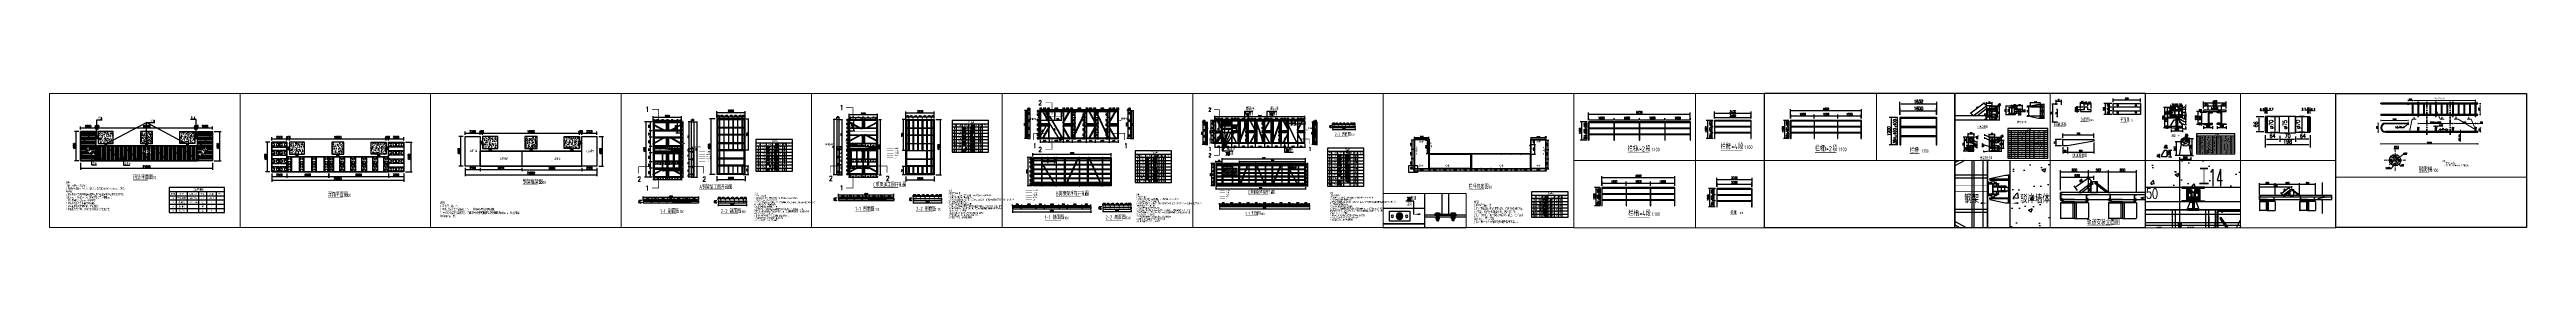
# Paper-space layout 'Layout1' of a CAD drawing. Header units: millimetres. Extents: x -412 to 5048, y 19 to 316.
# The model-space entities are those that its viewports show. They can reach past a viewport. Long polylines and large blocks are cut down to what shows.
import ezdxf

# ---------------------------------------------------------------- set-up
doc = ezdxf.new("R2010")
doc.units = ezdxf.units.MM
doc.header["$LTSCALE"] = 10
doc.linetypes.add('DASH', pattern=[0.35, 0.25, -0.1])
doc.linetypes.add('DASHED', pattern=[0.75, 0.5, -0.25])
doc.layers.get('0').update_dxf_attribs({"linetype": 'CONTINUOUS'})
doc.layers.get('DEFPOINTS').update_dxf_attribs({"linetype": 'CONTINUOUS'})
for name, color, linetype in [('BALCONY', 6, 'CONTINUOUS'), ('PDF_0', 7, 'CONTINUOUS'), ('PDF_3中心线层', 7, 'CONTINUOUS'), ('PDF_4虚线层', 7, 'CONTINUOUS'), ('PDF_6文字层', 7, 'CONTINUOUS'), ('PDF_7标注层', 7, 'CONTINUOUS'), ('PDF_8符号标注层', 7, 'CONTINUOUS'), ('PDF_9双点划线层', 7, 'CONTINUOUS'), ('PUB_DIM', 3, 'CONTINUOUS'), ('PUB_TEXT', 7, 'CONTINUOUS'), ('W- bollard系船栓', 4, 'CONTINUOUS'), ('W-FLOAT_BOWL浮筒', 253, 'CONTINUOUS'), ('W-PLASTIC_RAILINGS塑木栏杆', 6, 'CONTINUOUS'), ('W-STEEL_FRAME钢架', 3, 'CONTINUOUS'), ('W-STEEL_KEEL钢龙骨', 5, 'CONTINUOUS'), ('W-WOOD_FLOOR木地板', 30, 'CONTINUOUS'), ('WALL', 9, 'CONTINUOUS'), ('WINDOW_TEXT', 7, 'CONTINUOUS'), ('景-通用-文字', 7, 'CONTINUOUS'), ('螺栓', 146, 'CONTINUOUS'), ('钢', 172, 'CONTINUOUS')]:
    doc.layers.add(name, color=color, linetype=linetype)
doc.styles.add('_TCH_DIM', font='SIMPLEX.shx', dxfattribs={"width": 0.7, "bigfont": 'GBCBIG.shx'})
doc.styles.add('_TCH_DIM_T3', font='SIMPLEX.shx', dxfattribs={"width": 0.494118, "bigfont": 'GBCBIG.shx'})
doc.styles.add('_TCH_LABEL', font='COMPLEX', dxfattribs={"bigfont": 'GBCBIG'})
doc.styles.add('_TCH_TAB', font='SIMPLEX', dxfattribs={"bigfont": 'GBCBIG'})
doc.styles.get("Standard").update_dxf_attribs({"font": 'tssdeng.shx', "width": 0.7, "bigfont": 'hztxt.shx'})
doc.styles.add('STANDARD_T3', font='simplex.shx', dxfattribs={"width": 0.7, "bigfont": 'gbcbig.shx'})
doc.styles.add('图框', font='')
doc.styles.get('图框').set_extended_font_data('SimSun')
doc.dimstyles.new('_TCH_ARCH&&10', dxfattribs={"dimtxt": 29.75, "dimasz": 10, "dimexe": 25, "dimexo": 30, "dimgap": 12.625, "dimtad": 1, "dimdec": 0, "dimzin": 0, "dimdsep": 46, "dimtxsty": '_TCH_DIM_T3', "dimblk": 'ARCHTICK', "dimcen": 0.09, "dimclrt": 7, "dimazin": 2, "dimtfac": 1, "dimtdec": 0, "dimtix": 1, "dimtmove": 2, "dimatfit": 3, "dimfxl": 0, "dimtolj": 1, "dimtzin": 0, "dimarcsym": 0})
doc.dimstyles.new('_TCH_ARCH&&20', dxfattribs={"dimtxt": 59.5, "dimasz": 20, "dimexe": 50, "dimexo": 60, "dimgap": 25.25, "dimtad": 1, "dimdec": 0, "dimzin": 0, "dimdsep": 46, "dimtxsty": '_TCH_DIM_T3', "dimblk": 'ARCHTICK', "dimcen": 0.09, "dimclrt": 7, "dimazin": 2, "dimtfac": 1, "dimtdec": 0, "dimtix": 1, "dimtmove": 2, "dimatfit": 3, "dimfxl": 0, "dimtolj": 1, "dimtzin": 0, "dimarcsym": 0})
doc.dimstyles.new('_TCH_ARCH&&30', dxfattribs={"dimtxt": 89.25, "dimasz": 30, "dimexe": 75, "dimexo": 90, "dimgap": 37.875, "dimtad": 1, "dimdec": 0, "dimzin": 0, "dimdsep": 46, "dimtxsty": '_TCH_DIM_T3', "dimblk": 'ARCHTICK', "dimcen": 0.09, "dimclrt": 7, "dimazin": 2, "dimtfac": 1, "dimtdec": 0, "dimtix": 1, "dimtmove": 2, "dimatfit": 3, "dimfxl": 0, "dimtolj": 1, "dimtzin": 0, "dimarcsym": 0})
doc.dimstyles.new('_TCH_ARCH&&5', dxfattribs={"dimtxt": 14.875, "dimasz": 5, "dimexe": 12.5, "dimexo": 15, "dimgap": 6.3125, "dimtad": 1, "dimdec": 0, "dimzin": 0, "dimdsep": 46, "dimtxsty": '_TCH_DIM_T3', "dimblk": 'ARCHTICK', "dimcen": 0.09, "dimclrt": 7, "dimazin": 2, "dimtfac": 1, "dimtdec": 0, "dimtix": 1, "dimtmove": 2, "dimatfit": 3, "dimfxl": 0, "dimtolj": 1, "dimtzin": 0, "dimarcsym": 0})
doc.dimstyles.new('_TCH_ARROW&&10', dxfattribs={"dimtxt": 29.75, "dimasz": 20, "dimexe": 25, "dimexo": 30, "dimgap": 12.625, "dimtad": 1, "dimdec": 0, "dimzin": 0, "dimdsep": 46, "dimtxsty": '_TCH_DIM_T3', "dimcen": 0.09, "dimclrt": 7, "dimazin": 2, "dimtfac": 1, "dimtdec": 0, "dimtix": 1, "dimtmove": 2, "dimatfit": 3, "dimfxl": 0, "dimtolj": 1, "dimtzin": 0, "dimarcsym": 0})
doc.dimstyles.new('W&&10', dxfattribs={"dimtxt": 35, "dimasz": 10, "dimexe": 25, "dimexo": 30, "dimgap": 10, "dimtad": 1, "dimdec": 0, "dimzin": 0, "dimdsep": 46, "dimtxsty": 'STANDARD_T3', "dimcen": 0.09, "dimclrd": 1, "dimclre": 1, "dimclrt": 7, "dimazin": 2, "dimtfac": 1, "dimtdec": 0, "dimtix": 1, "dimtmove": 2, "dimatfit": 3, "dimfxl": 0, "dimtolj": 1, "dimtzin": 0, "dimarcsym": 0})
doc.dimstyles.new('W&&100', dxfattribs={"dimtxt": 350, "dimasz": 100, "dimexe": 250, "dimexo": 300, "dimgap": 100, "dimtad": 1, "dimdec": 0, "dimzin": 0, "dimdsep": 46, "dimtxsty": 'STANDARD_T3', "dimcen": 0.09, "dimclrd": 1, "dimclre": 1, "dimclrt": 7, "dimazin": 2, "dimtfac": 1, "dimtdec": 0, "dimtix": 1, "dimtmove": 2, "dimatfit": 3, "dimfxl": 0, "dimtolj": 1, "dimtzin": 0, "dimarcsym": 0})
doc.dimstyles.new('W&&15', dxfattribs={"dimtxt": 52.5, "dimasz": 15, "dimexe": 37.5, "dimexo": 45, "dimgap": 15, "dimtad": 1, "dimdec": 0, "dimzin": 0, "dimdsep": 46, "dimtxsty": 'STANDARD_T3', "dimcen": 0.09, "dimclrd": 1, "dimclre": 1, "dimclrt": 7, "dimazin": 2, "dimtfac": 1, "dimtdec": 0, "dimtix": 1, "dimtmove": 2, "dimatfit": 3, "dimfxl": 0, "dimtolj": 1, "dimtzin": 0, "dimarcsym": 0})
doc.dimstyles.new('W&&20', dxfattribs={"dimtxt": 70, "dimasz": 20, "dimexe": 50, "dimexo": 60, "dimgap": 20, "dimtad": 1, "dimdec": 0, "dimzin": 0, "dimdsep": 46, "dimtxsty": 'STANDARD_T3', "dimcen": 0.09, "dimclrd": 1, "dimclre": 1, "dimclrt": 7, "dimazin": 2, "dimtfac": 1, "dimtdec": 0, "dimtix": 1, "dimtmove": 2, "dimatfit": 3, "dimfxl": 0, "dimtolj": 1, "dimtzin": 0, "dimarcsym": 0})
doc.dimstyles.new('W&&30', dxfattribs={"dimtxt": 105, "dimasz": 30, "dimexe": 75, "dimexo": 90, "dimgap": 30, "dimtad": 1, "dimdec": 0, "dimzin": 0, "dimdsep": 46, "dimtxsty": 'STANDARD_T3', "dimcen": 0.09, "dimclrd": 1, "dimclre": 1, "dimclrt": 7, "dimazin": 2, "dimtfac": 1, "dimtdec": 0, "dimtix": 1, "dimtmove": 2, "dimatfit": 3, "dimfxl": 0, "dimtolj": 1, "dimtzin": 0, "dimarcsym": 0})
doc.dimstyles.new('W&&40', dxfattribs={"dimtxt": 140, "dimasz": 40, "dimexe": 100, "dimexo": 120, "dimgap": 40, "dimtad": 1, "dimdec": 0, "dimzin": 0, "dimdsep": 46, "dimtxsty": 'STANDARD_T3', "dimcen": 0.09, "dimclrd": 1, "dimclre": 1, "dimclrt": 7, "dimazin": 2, "dimtfac": 1, "dimtdec": 0, "dimtix": 1, "dimtmove": 2, "dimatfit": 3, "dimfxl": 0, "dimtolj": 1, "dimtzin": 0, "dimarcsym": 0})
doc.dimstyles.new('W&&5', dxfattribs={"dimtxt": 17.5, "dimasz": 5, "dimexe": 12.5, "dimexo": 15, "dimgap": 5, "dimtad": 1, "dimdec": 0, "dimzin": 0, "dimdsep": 46, "dimtxsty": 'STANDARD_T3', "dimcen": 0.09, "dimclrd": 1, "dimclre": 1, "dimclrt": 7, "dimazin": 2, "dimtfac": 1, "dimtdec": 0, "dimtix": 1, "dimtmove": 2, "dimatfit": 3, "dimfxl": 0, "dimtolj": 1, "dimtzin": 0, "dimarcsym": 0})
doc.dimstyles.new('W&&50', dxfattribs={"dimtxt": 175, "dimasz": 50, "dimexe": 125, "dimexo": 150, "dimgap": 50, "dimtad": 1, "dimdec": 0, "dimzin": 0, "dimdsep": 46, "dimtxsty": 'STANDARD_T3', "dimcen": 0.09, "dimclrd": 1, "dimclre": 1, "dimclrt": 7, "dimazin": 2, "dimtfac": 1, "dimtdec": 0, "dimtix": 1, "dimtmove": 2, "dimatfit": 3, "dimfxl": 0, "dimtolj": 1, "dimtzin": 0, "dimarcsym": 0})
pattern_1 = [(0, (-2995905.42, -900434.82), (0, 238.122618), []), (45, (-2995905.4, -900434.8), (-476.24491, 476.24491), [336.75638, -673.512])]
pattern_2 = [(50, (-2995905.4, -875406.64), (717.26018, -62.75213), [75, -825]), (355, (-2995905.4, -875406.64), (-138.75133, 752.19213), [60, -660]), (100.4514, (-2995845.65, -875411.9), (578.50938, 689.43954), [63.74019, -701.14211]), (46.1842, (-2995905.4, -875206.6), (1067.24105, -165.51901), [112.5, -1237.5]), (96.6356, (-2995816.5, -875220.4), (934.6627, 974.11787), [95.6103, -1051.713]), (351.1842, (-2995905.4, -875206.6), (934.66195, 974.1186), [90, -990]), (21, (-2995805.4, -875256.64), (596.90705, -402.61889), [75, -825]), (326, (-2995805.4, -875256.64), (243.31533, 725.15005), [60, -660]), (71.4514, (-2995755.7, -875290.2), (840.22263, 322.5305), [63.74019, -701.14211]), (37.5, (-2995905.42, -875406.64), (12.159855, 332.893854), [0, -652, 0, -670, 0, -662.5]), (7.5, (-2995905.42, -875406.64), (263.069537, 394.41171), [0, -382, 0, -637, 0, -252.5]), (327.5, (-2996128.42, -875406.64), (533.822436, -22.554872), [0, -250, 0, -780, 0, -1035]), (317.5, (-2996228.4, -875406.64), (583.18617, 100.10498), [0, -325, 0, -518, 0, -735])]
pattern_3 = [(50, (-2995810.6, -896189.4), (717.26018, -62.75213), [75, -825]), (355, (-2995810.6, -896189.4), (-138.75133, 752.19213), [60, -660]), (100.4514, (-2995750.8, -896194.64), (578.50938, 689.43954), [63.74019, -701.14211]), (46.1842, (-2995810.6, -895989.4), (1067.24105, -165.51901), [112.5, -1237.5]), (96.6356, (-2995721.7, -896003.2), (934.6627, 974.11787), [95.6103, -1051.713]), (351.1842, (-2995810.6, -895989.4), (934.66195, 974.1186), [90, -990]), (21, (-2995710.6, -896039.4), (596.90705, -402.61889), [75, -825]), (326, (-2995710.6, -896039.4), (243.31533, 725.15005), [60, -660]), (71.4514, (-2995660.86, -896072.96), (840.22263, 322.5305), [63.74019, -701.14211]), (37.5, (-2995810.6, -896189.4), (12.159855, 332.893854), [0, -652, 0, -670, 0, -662.5]), (7.5, (-2995810.6, -896189.4), (263.069537, 394.41171), [0, -382, 0, -637, 0, -252.5]), (327.5, (-2996033.6, -896189.4), (533.822436, -22.554872), [0, -250, 0, -780, 0, -1035]), (317.5, (-2996133.6, -896189.4), (583.18617, 100.10498), [0, -325, 0, -518, 0, -735])]
pattern_4 = [(50, (-2957441.2, -896139.76), (717.26018, -62.75213), [75, -825]), (355, (-2957441.2, -896139.8), (-138.75133, 752.19213), [60, -660]), (100.4514, (-2957381.4, -896145), (578.50938, 689.43954), [63.74019, -701.14211]), (46.1842, (-2957441.2, -895939.8), (1067.24105, -165.51901), [112.5, -1237.5]), (96.6356, (-2957352.2, -895953.6), (934.6627, 974.11787), [95.6103, -1051.713]), (351.1842, (-2957441.2, -895939.8), (934.66195, 974.1186), [90, -990]), (21, (-2957341.2, -895989.76), (596.90705, -402.61889), [75, -825]), (326, (-2957341.2, -895989.8), (243.31533, 725.15005), [60, -660]), (71.4514, (-2957291.44, -896023.3), (840.22263, 322.5305), [63.74019, -701.14211]), (37.5, (-2957441.18, -896139.76), (12.159855, 332.893854), [0, -652, 0, -670, 0, -662.5]), (7.5, (-2957441.2, -896139.76), (263.069537, 394.41171), [0, -382, 0, -637, 0, -252.5]), (327.5, (-2957664.18, -896139.76), (533.822436, -22.554872), [0, -250, 0, -780, 0, -1035]), (317.5, (-2957764.2, -896139.76), (583.18617, 100.10498), [0, -325, 0, -518, 0, -735])]

# ---------------------------------------------------------------- blocks, each defined once
blk = doc.blocks.new('*D164')
at = {"layer": 'DEFPOINTS', "color": 0, "transparency": 16777216}
for p in [(-1412913, 1487351), (-1413388, 1487182), (-1412913, 1487182)]:
    blk.add_point(p, dxfattribs=at)
at = {"layer": 'W-PLASTIC_RAILINGS塑木栏杆', "color": 1, "lineweight": -2, "transparency": 16777216}
for p, q in [((-1413388, 1487242), (-1413388, 1487401)), ((-1413368, 1487351), (-1412933, 1487351)), ((-1412913, 1487242), (-1412913, 1487401))]:
    blk.add_line(p, q, dxfattribs=at)
at = {"layer": 'W-PLASTIC_RAILINGS塑木栏杆', "color": 1, "transparency": 16777216}
for points in [[(-1413368, 1487354), (-1413368, 1487348), (-1413388, 1487351)], [(-1412933, 1487354), (-1412933, 1487348), (-1412913, 1487351)]]:
    blk.add_solid(points, dxfattribs=at)
at = {"layer": 'W-PLASTIC_RAILINGS塑木栏杆', "color": 7, "transparency": 16777216, "insert": (-1413151, 1487406), "char_height": 70, "attachment_point": 5, "style": 'STANDARD_T3'}
blk.add_mtext('\\A1;475', dxfattribs=at)
blk = doc.blocks.new('*D165')
at = {"layer": 'DEFPOINTS', "color": 0, "transparency": 16777216}
for p in [(-1412438, 1487351), (-1412913, 1487182), (-1412438, 1487182)]:
    blk.add_point(p, dxfattribs=at)
at = {"layer": 'W-PLASTIC_RAILINGS塑木栏杆', "color": 1, "lineweight": -2, "transparency": 16777216}
for p, q in [((-1412913, 1487242), (-1412913, 1487401)), ((-1412893, 1487351), (-1412458, 1487351)), ((-1412438, 1487242), (-1412438, 1487401))]:
    blk.add_line(p, q, dxfattribs=at)
at = {"layer": 'W-PLASTIC_RAILINGS塑木栏杆', "color": 1, "transparency": 16777216}
for points in [[(-1412893, 1487354), (-1412893, 1487348), (-1412913, 1487351)], [(-1412458, 1487354), (-1412458, 1487348), (-1412438, 1487351)]]:
    blk.add_solid(points, dxfattribs=at)
at = {"layer": 'W-PLASTIC_RAILINGS塑木栏杆', "color": 7, "transparency": 16777216, "insert": (-1412676, 1487406), "char_height": 70, "attachment_point": 5, "style": 'STANDARD_T3'}
blk.add_mtext('\\A1;475', dxfattribs=at)
blk = doc.blocks.new('*D166')
at = {"layer": 'DEFPOINTS', "color": 0, "transparency": 16777216}
for p in [(-1412313, 1487351), (-1412438, 1487182), (-1412313, 1487179)]:
    blk.add_point(p, dxfattribs=at)
at = {"layer": 'W-PLASTIC_RAILINGS塑木栏杆', "color": 1, "lineweight": -2, "transparency": 16777216}
for p, q in [((-1412458, 1487351), (-1412478, 1487351)), ((-1412438, 1487242), (-1412438, 1487401)), ((-1412438, 1487351), (-1412313, 1487351)), ((-1412313, 1487239), (-1412313, 1487401)), ((-1412293, 1487351), (-1412273, 1487351))]:
    blk.add_line(p, q, dxfattribs=at)
at = {"layer": 'W-PLASTIC_RAILINGS塑木栏杆', "color": 1, "transparency": 16777216}
for points in [[(-1412458, 1487354), (-1412458, 1487348), (-1412438, 1487351)], [(-1412293, 1487354), (-1412293, 1487348), (-1412313, 1487351)]]:
    blk.add_solid(points, dxfattribs=at)
at = {"layer": 'W-PLASTIC_RAILINGS塑木栏杆', "color": 7, "transparency": 16777216, "insert": (-1412376, 1487406), "char_height": 70, "attachment_point": 5, "style": 'STANDARD_T3'}
blk.add_mtext('\\A1;125', dxfattribs=at)
blk = doc.blocks.new('*D167')
at = {"layer": 'DEFPOINTS', "color": 0, "transparency": 16777216}
for p in [(-1413738, 1487351), (-1413738, 1487182), (-1413388, 1487182)]:
    blk.add_point(p, dxfattribs=at)
at = {"layer": 'W-PLASTIC_RAILINGS塑木栏杆', "color": 1, "lineweight": -2, "transparency": 16777216}
for p, q in [((-1413738, 1487242), (-1413738, 1487401)), ((-1413408, 1487351), (-1413718, 1487351)), ((-1413388, 1487242), (-1413388, 1487401))]:
    blk.add_line(p, q, dxfattribs=at)
at = {"layer": 'W-PLASTIC_RAILINGS塑木栏杆', "color": 1, "transparency": 16777216}
for points in [[(-1413718, 1487354), (-1413718, 1487348), (-1413738, 1487351)], [(-1413408, 1487354), (-1413408, 1487348), (-1413388, 1487351)]]:
    blk.add_solid(points, dxfattribs=at)
at = {"layer": 'W-PLASTIC_RAILINGS塑木栏杆', "color": 7, "transparency": 16777216, "insert": (-1413563, 1487406), "char_height": 70, "attachment_point": 5, "style": 'STANDARD_T3'}
blk.add_mtext('\\A1;350', dxfattribs=at)
blk = doc.blocks.new('*D168')
at = {"layer": 'DEFPOINTS', "color": 0, "transparency": 16777216}
for p in [(-1412350, 1487094), (-1412350, 1486544), (-1412193, 1486544)]:
    blk.add_point(p, dxfattribs=at)
at = {"layer": 'W-PLASTIC_RAILINGS塑木栏杆', "color": 1, "lineweight": -2, "transparency": 16777216}
for p, q in [((-1412290, 1487094), (-1412143, 1487094)), ((-1412193, 1487074), (-1412193, 1486564)), ((-1412290, 1486544), (-1412143, 1486544))]:
    blk.add_line(p, q, dxfattribs=at)
at = {"layer": 'W-PLASTIC_RAILINGS塑木栏杆', "color": 1, "transparency": 16777216}
for points in [[(-1412196, 1487074), (-1412190, 1487074), (-1412193, 1487094)], [(-1412196, 1486564), (-1412190, 1486564), (-1412193, 1486544)]]:
    blk.add_solid(points, dxfattribs=at)
at = {"layer": 'W-PLASTIC_RAILINGS塑木栏杆', "color": 7, "transparency": 16777216, "insert": (-1412248, 1486819), "char_height": 70, "attachment_point": 5, "rotation": 90, "style": 'STANDARD_T3'}
blk.add_mtext('\\A1;550', dxfattribs=at)
blk = doc.blocks.new('*D169')
at = {"layer": 'DEFPOINTS', "color": 0, "transparency": 16777216}
for p in [(-1412350, 1487219), (-1412193, 1487219), (-1412350, 1487094)]:
    blk.add_point(p, dxfattribs=at)
at = {"layer": 'W-PLASTIC_RAILINGS塑木栏杆', "color": 1, "lineweight": -2, "transparency": 16777216}
for p, q in [((-1412290, 1487219), (-1412143, 1487219)), ((-1412193, 1487239), (-1412193, 1487259)), ((-1412193, 1487094), (-1412193, 1487219)), ((-1412290, 1487094), (-1412143, 1487094)), ((-1412193, 1487074), (-1412193, 1487054))]:
    blk.add_line(p, q, dxfattribs=at)
at = {"layer": 'W-PLASTIC_RAILINGS塑木栏杆', "color": 1, "transparency": 16777216}
for points in [[(-1412196, 1487239), (-1412190, 1487239), (-1412193, 1487219)], [(-1412196, 1487074), (-1412190, 1487074), (-1412193, 1487094)]]:
    blk.add_solid(points, dxfattribs=at)
at = {"layer": 'W-PLASTIC_RAILINGS塑木栏杆', "color": 7, "transparency": 16777216, "insert": (-1412248, 1487156), "char_height": 70, "attachment_point": 5, "rotation": 90, "style": 'STANDARD_T3'}
blk.add_mtext('\\A1;125', dxfattribs=at)
blk = doc.blocks.new('*D170')
at = {"layer": 'DEFPOINTS', "color": 0, "transparency": 16777216}
for p in [(-1412350, 1486544), (-1412350, 1486419), (-1412193, 1486419)]:
    blk.add_point(p, dxfattribs=at)
at = {"layer": 'W-PLASTIC_RAILINGS塑木栏杆', "color": 1, "lineweight": -2, "transparency": 16777216}
for p, q in [((-1412290, 1486544), (-1412143, 1486544)), ((-1412193, 1486564), (-1412193, 1486584)), ((-1412193, 1486544), (-1412193, 1486419)), ((-1412290, 1486419), (-1412143, 1486419)), ((-1412193, 1486399), (-1412193, 1486379))]:
    blk.add_line(p, q, dxfattribs=at)
at = {"layer": 'W-PLASTIC_RAILINGS塑木栏杆', "color": 1, "transparency": 16777216}
for points in [[(-1412196, 1486564), (-1412190, 1486564), (-1412193, 1486544)], [(-1412196, 1486399), (-1412190, 1486399), (-1412193, 1486419)]]:
    blk.add_solid(points, dxfattribs=at)
at = {"layer": 'W-PLASTIC_RAILINGS塑木栏杆', "color": 7, "transparency": 16777216, "insert": (-1412248, 1486481), "char_height": 70, "attachment_point": 5, "rotation": 90, "style": 'STANDARD_T3'}
blk.add_mtext('\\A1;125', dxfattribs=at)
blk = doc.blocks.new('*D171')
at = {"layer": 'DEFPOINTS', "color": 0, "transparency": 16777216}
for p in [(-1414213, 1487351), (-1414213, 1487182), (-1413738, 1487182)]:
    blk.add_point(p, dxfattribs=at)
at = {"layer": 'W-PLASTIC_RAILINGS塑木栏杆', "color": 1, "lineweight": -2, "transparency": 16777216}
for p, q in [((-1414213, 1487242), (-1414213, 1487401)), ((-1413758, 1487351), (-1414193, 1487351)), ((-1413738, 1487242), (-1413738, 1487401))]:
    blk.add_line(p, q, dxfattribs=at)
at = {"layer": 'W-PLASTIC_RAILINGS塑木栏杆', "color": 1, "transparency": 16777216}
for points in [[(-1414193, 1487354), (-1414193, 1487348), (-1414213, 1487351)], [(-1413758, 1487354), (-1413758, 1487348), (-1413738, 1487351)]]:
    blk.add_solid(points, dxfattribs=at)
at = {"layer": 'W-PLASTIC_RAILINGS塑木栏杆', "color": 7, "transparency": 16777216, "insert": (-1413976, 1487406), "char_height": 70, "attachment_point": 5, "style": 'STANDARD_T3'}
blk.add_mtext('\\A1;475', dxfattribs=at)
blk = doc.blocks.new('*D172')
at = {"layer": 'DEFPOINTS', "color": 0, "transparency": 16777216}
for p in [(-1414688, 1487351), (-1414688, 1487182), (-1414213, 1487182)]:
    blk.add_point(p, dxfattribs=at)
at = {"layer": 'W-PLASTIC_RAILINGS塑木栏杆', "color": 1, "lineweight": -2, "transparency": 16777216}
for p, q in [((-1414688, 1487242), (-1414688, 1487401)), ((-1414233, 1487351), (-1414668, 1487351)), ((-1414213, 1487242), (-1414213, 1487401))]:
    blk.add_line(p, q, dxfattribs=at)
at = {"layer": 'W-PLASTIC_RAILINGS塑木栏杆', "color": 1, "transparency": 16777216}
for points in [[(-1414668, 1487354), (-1414668, 1487348), (-1414688, 1487351)], [(-1414233, 1487354), (-1414233, 1487348), (-1414213, 1487351)]]:
    blk.add_solid(points, dxfattribs=at)
at = {"layer": 'W-PLASTIC_RAILINGS塑木栏杆', "color": 7, "transparency": 16777216, "insert": (-1414451, 1487406), "char_height": 70, "attachment_point": 5, "style": 'STANDARD_T3'}
blk.add_mtext('\\A1;475', dxfattribs=at)
blk = doc.blocks.new('*D173')
at = {"layer": 'DEFPOINTS', "color": 0, "transparency": 16777216}
for p in [(-1414813, 1487351), (-1414813, 1487181), (-1414688, 1487182)]:
    blk.add_point(p, dxfattribs=at)
at = {"layer": 'W-PLASTIC_RAILINGS塑木栏杆', "color": 1, "lineweight": -2, "transparency": 16777216}
for p, q in [((-1414833, 1487351), (-1414853, 1487351)), ((-1414813, 1487241), (-1414813, 1487401)), ((-1414688, 1487351), (-1414813, 1487351)), ((-1414688, 1487242), (-1414688, 1487401)), ((-1414668, 1487351), (-1414648, 1487351))]:
    blk.add_line(p, q, dxfattribs=at)
at = {"layer": 'W-PLASTIC_RAILINGS塑木栏杆', "color": 1, "transparency": 16777216}
for points in [[(-1414833, 1487354), (-1414833, 1487348), (-1414813, 1487351)], [(-1414668, 1487354), (-1414668, 1487348), (-1414688, 1487351)]]:
    blk.add_solid(points, dxfattribs=at)
at = {"layer": 'W-PLASTIC_RAILINGS塑木栏杆', "color": 7, "transparency": 16777216, "insert": (-1414751, 1487406), "char_height": 70, "attachment_point": 5, "style": 'STANDARD_T3'}
blk.add_mtext('\\A1;125', dxfattribs=at)
blk = doc.blocks.new('*D18')
at = {"layer": 'DEFPOINTS', "color": 0, "transparency": 16777216}
for p in [(-1412438, 1485089), (-1412313, 1485079), (-1412438, 1484837)]:
    blk.add_point(p, dxfattribs=at)
at = {"layer": 'W-PLASTIC_RAILINGS塑木栏杆', "color": 1, "lineweight": -2, "transparency": 16777216}
for p, q in [((-1412438, 1485029), (-1412438, 1484787)), ((-1412313, 1485019), (-1412313, 1484787)), ((-1412458, 1484837), (-1412478, 1484837)), ((-1412313, 1484837), (-1412438, 1484837)), ((-1412293, 1484837), (-1412273, 1484837))]:
    blk.add_line(p, q, dxfattribs=at)
at = {"layer": 'W-PLASTIC_RAILINGS塑木栏杆', "color": 1, "transparency": 16777216}
for points in [[(-1412458, 1484840), (-1412458, 1484834), (-1412438, 1484837)], [(-1412293, 1484840), (-1412293, 1484834), (-1412313, 1484837)]]:
    blk.add_solid(points, dxfattribs=at)
at = {"layer": 'W-PLASTIC_RAILINGS塑木栏杆', "color": 7, "transparency": 16777216, "insert": (-1412376, 1484892), "char_height": 70, "attachment_point": 5, "style": 'STANDARD_T3'}
blk.add_mtext('\\A1;125', dxfattribs=at)
blk = doc.blocks.new('*D19')
at = {"layer": 'DEFPOINTS', "color": 0, "transparency": 16777216}
for p in [(-1412913, 1485089), (-1412438, 1485089), (-1412913, 1484837)]:
    blk.add_point(p, dxfattribs=at)
at = {"layer": 'W-PLASTIC_RAILINGS塑木栏杆', "color": 1, "lineweight": -2, "transparency": 16777216}
for p, q in [((-1412913, 1485029), (-1412913, 1484787)), ((-1412438, 1485029), (-1412438, 1484787)), ((-1412458, 1484837), (-1412893, 1484837))]:
    blk.add_line(p, q, dxfattribs=at)
at = {"layer": 'W-PLASTIC_RAILINGS塑木栏杆', "color": 1, "transparency": 16777216}
for points in [[(-1412893, 1484840), (-1412893, 1484834), (-1412913, 1484837)], [(-1412458, 1484840), (-1412458, 1484834), (-1412438, 1484837)]]:
    blk.add_solid(points, dxfattribs=at)
at = {"layer": 'W-PLASTIC_RAILINGS塑木栏杆', "color": 7, "transparency": 16777216, "insert": (-1412676, 1484892), "char_height": 70, "attachment_point": 5, "style": 'STANDARD_T3'}
blk.add_mtext('\\A1;475', dxfattribs=at)
blk = doc.blocks.new('*D20')
at = {"layer": 'DEFPOINTS', "color": 0, "transparency": 16777216}
for p in [(-1413388, 1485089), (-1412913, 1485089), (-1413388, 1484837)]:
    blk.add_point(p, dxfattribs=at)
at = {"layer": 'W-PLASTIC_RAILINGS塑木栏杆', "color": 1, "lineweight": -2, "transparency": 16777216}
for p, q in [((-1413388, 1485029), (-1413388, 1484787)), ((-1412913, 1485029), (-1412913, 1484787)), ((-1412933, 1484837), (-1413368, 1484837))]:
    blk.add_line(p, q, dxfattribs=at)
at = {"layer": 'W-PLASTIC_RAILINGS塑木栏杆', "color": 1, "transparency": 16777216}
for points in [[(-1413368, 1484840), (-1413368, 1484834), (-1413388, 1484837)], [(-1412933, 1484840), (-1412933, 1484834), (-1412913, 1484837)]]:
    blk.add_solid(points, dxfattribs=at)
at = {"layer": 'W-PLASTIC_RAILINGS塑木栏杆', "color": 7, "transparency": 16777216, "insert": (-1413151, 1484892), "char_height": 70, "attachment_point": 5, "style": 'STANDARD_T3'}
blk.add_mtext('\\A1;475', dxfattribs=at)
blk = doc.blocks.new('*D21')
at = {"layer": 'DEFPOINTS', "color": 0, "transparency": 16777216}
for p in [(-1413738, 1485089), (-1413388, 1485089), (-1413738, 1484837)]:
    blk.add_point(p, dxfattribs=at)
at = {"layer": 'W-PLASTIC_RAILINGS塑木栏杆', "color": 1, "lineweight": -2, "transparency": 16777216}
for p, q in [((-1413738, 1485029), (-1413738, 1484787)), ((-1413388, 1485029), (-1413388, 1484787)), ((-1413408, 1484837), (-1413718, 1484837))]:
    blk.add_line(p, q, dxfattribs=at)
at = {"layer": 'W-PLASTIC_RAILINGS塑木栏杆', "color": 1, "transparency": 16777216}
for points in [[(-1413718, 1484840), (-1413718, 1484834), (-1413738, 1484837)], [(-1413408, 1484840), (-1413408, 1484834), (-1413388, 1484837)]]:
    blk.add_solid(points, dxfattribs=at)
at = {"layer": 'W-PLASTIC_RAILINGS塑木栏杆', "color": 7, "transparency": 16777216, "insert": (-1413563, 1484892), "char_height": 70, "attachment_point": 5, "style": 'STANDARD_T3'}
blk.add_mtext('\\A1;350', dxfattribs=at)
blk = doc.blocks.new('*D22')
at = {"layer": 'DEFPOINTS', "color": 0, "transparency": 16777216}
for p in [(-1414213, 1485089), (-1413738, 1485089), (-1414213, 1484837)]:
    blk.add_point(p, dxfattribs=at)
at = {"layer": 'W-PLASTIC_RAILINGS塑木栏杆', "color": 1, "lineweight": -2, "transparency": 16777216}
for p, q in [((-1414213, 1485029), (-1414213, 1484787)), ((-1413738, 1485029), (-1413738, 1484787)), ((-1413758, 1484837), (-1414193, 1484837))]:
    blk.add_line(p, q, dxfattribs=at)
at = {"layer": 'W-PLASTIC_RAILINGS塑木栏杆', "color": 1, "transparency": 16777216}
for points in [[(-1414193, 1484840), (-1414193, 1484834), (-1414213, 1484837)], [(-1413758, 1484840), (-1413758, 1484834), (-1413738, 1484837)]]:
    blk.add_solid(points, dxfattribs=at)
at = {"layer": 'W-PLASTIC_RAILINGS塑木栏杆', "color": 7, "transparency": 16777216, "insert": (-1413976, 1484892), "char_height": 70, "attachment_point": 5, "style": 'STANDARD_T3'}
blk.add_mtext('\\A1;475', dxfattribs=at)
blk = doc.blocks.new('*D23')
at = {"layer": 'DEFPOINTS', "color": 0, "transparency": 16777216}
for p in [(-1414688, 1485089), (-1414213, 1485089), (-1414688, 1484837)]:
    blk.add_point(p, dxfattribs=at)
at = {"layer": 'W-PLASTIC_RAILINGS塑木栏杆', "color": 1, "lineweight": -2, "transparency": 16777216}
for p, q in [((-1414688, 1485029), (-1414688, 1484787)), ((-1414213, 1485029), (-1414213, 1484787)), ((-1414233, 1484837), (-1414668, 1484837))]:
    blk.add_line(p, q, dxfattribs=at)
at = {"layer": 'W-PLASTIC_RAILINGS塑木栏杆', "color": 1, "transparency": 16777216}
for points in [[(-1414668, 1484840), (-1414668, 1484834), (-1414688, 1484837)], [(-1414233, 1484840), (-1414233, 1484834), (-1414213, 1484837)]]:
    blk.add_solid(points, dxfattribs=at)
at = {"layer": 'W-PLASTIC_RAILINGS塑木栏杆', "color": 7, "transparency": 16777216, "insert": (-1414451, 1484892), "char_height": 70, "attachment_point": 5, "style": 'STANDARD_T3'}
blk.add_mtext('\\A1;475', dxfattribs=at)
blk = doc.blocks.new('*D24')
at = {"layer": 'DEFPOINTS', "color": 0, "transparency": 16777216}
for p in [(-1414688, 1485089), (-1414813, 1484837), (-1414813, 1484837)]:
    blk.add_point(p, dxfattribs=at)
at = {"layer": 'W-PLASTIC_RAILINGS塑木栏杆', "color": 1, "lineweight": -2, "transparency": 16777216}
for p, q in [((-1414688, 1485029), (-1414688, 1484787)), ((-1414833, 1484837), (-1414853, 1484837)), ((-1414813, 1484897), (-1414813, 1484887)), ((-1414688, 1484837), (-1414813, 1484837)), ((-1414668, 1484837), (-1414648, 1484837))]:
    blk.add_line(p, q, dxfattribs=at)
at = {"layer": 'W-PLASTIC_RAILINGS塑木栏杆', "color": 1, "transparency": 16777216}
for points in [[(-1414833, 1484840), (-1414833, 1484834), (-1414813, 1484837)], [(-1414668, 1484840), (-1414668, 1484834), (-1414688, 1484837)]]:
    blk.add_solid(points, dxfattribs=at)
at = {"layer": 'W-PLASTIC_RAILINGS塑木栏杆', "color": 7, "transparency": 16777216, "insert": (-1414751, 1484892), "char_height": 70, "attachment_point": 5, "style": 'STANDARD_T3'}
blk.add_mtext('\\A1;125', dxfattribs=at)
blk = doc.blocks.new('*D25')
at = {"layer": 'DEFPOINTS', "color": 0, "transparency": 16777216}
for p in [(-1412438, 1483723), (-1412313, 1483712), (-1412438, 1483470)]:
    blk.add_point(p, dxfattribs=at)
at = {"layer": 'W-PLASTIC_RAILINGS塑木栏杆', "color": 1, "lineweight": -2, "transparency": 16777216}
for p, q in [((-1412438, 1483663), (-1412438, 1483420)), ((-1412313, 1483652), (-1412313, 1483420)), ((-1412458, 1483470), (-1412478, 1483470)), ((-1412313, 1483470), (-1412438, 1483470)), ((-1412293, 1483470), (-1412273, 1483470))]:
    blk.add_line(p, q, dxfattribs=at)
at = {"layer": 'W-PLASTIC_RAILINGS塑木栏杆', "color": 1, "transparency": 16777216}
for points in [[(-1412458, 1483474), (-1412458, 1483467), (-1412438, 1483470)], [(-1412293, 1483474), (-1412293, 1483467), (-1412313, 1483470)]]:
    blk.add_solid(points, dxfattribs=at)
at = {"layer": 'W-PLASTIC_RAILINGS塑木栏杆', "color": 7, "transparency": 16777216, "insert": (-1412376, 1483525), "char_height": 70, "attachment_point": 5, "style": 'STANDARD_T3'}
blk.add_mtext('\\A1;125', dxfattribs=at)
blk = doc.blocks.new('*D26')
at = {"layer": 'DEFPOINTS', "color": 0, "transparency": 16777216}
for p in [(-1412913, 1483723), (-1412438, 1483723), (-1412913, 1483470)]:
    blk.add_point(p, dxfattribs=at)
at = {"layer": 'W-PLASTIC_RAILINGS塑木栏杆', "color": 1, "lineweight": -2, "transparency": 16777216}
for p, q in [((-1412913, 1483663), (-1412913, 1483420)), ((-1412438, 1483663), (-1412438, 1483420)), ((-1412458, 1483470), (-1412893, 1483470))]:
    blk.add_line(p, q, dxfattribs=at)
at = {"layer": 'W-PLASTIC_RAILINGS塑木栏杆', "color": 1, "transparency": 16777216}
for points in [[(-1412893, 1483474), (-1412893, 1483467), (-1412913, 1483470)], [(-1412458, 1483474), (-1412458, 1483467), (-1412438, 1483470)]]:
    blk.add_solid(points, dxfattribs=at)
at = {"layer": 'W-PLASTIC_RAILINGS塑木栏杆', "color": 7, "transparency": 16777216, "insert": (-1412676, 1483525), "char_height": 70, "attachment_point": 5, "style": 'STANDARD_T3'}
blk.add_mtext('\\A1;475', dxfattribs=at)
blk = doc.blocks.new('*D27')
at = {"layer": 'DEFPOINTS', "color": 0, "transparency": 16777216}
for p in [(-1413388, 1483723), (-1412913, 1483723), (-1413388, 1483470)]:
    blk.add_point(p, dxfattribs=at)
at = {"layer": 'W-PLASTIC_RAILINGS塑木栏杆', "color": 1, "lineweight": -2, "transparency": 16777216}
for p, q in [((-1413388, 1483663), (-1413388, 1483420)), ((-1412913, 1483663), (-1412913, 1483420)), ((-1412933, 1483470), (-1413368, 1483470))]:
    blk.add_line(p, q, dxfattribs=at)
at = {"layer": 'W-PLASTIC_RAILINGS塑木栏杆', "color": 1, "transparency": 16777216}
for points in [[(-1413368, 1483474), (-1413368, 1483467), (-1413388, 1483470)], [(-1412933, 1483474), (-1412933, 1483467), (-1412913, 1483470)]]:
    blk.add_solid(points, dxfattribs=at)
at = {"layer": 'W-PLASTIC_RAILINGS塑木栏杆', "color": 7, "transparency": 16777216, "insert": (-1413151, 1483525), "char_height": 70, "attachment_point": 5, "style": 'STANDARD_T3'}
blk.add_mtext('\\A1;475', dxfattribs=at)
blk = doc.blocks.new('*D28')
at = {"layer": 'DEFPOINTS', "color": 0, "transparency": 16777216}
for p in [(-1413738, 1483723), (-1413388, 1483723), (-1413738, 1483470)]:
    blk.add_point(p, dxfattribs=at)
at = {"layer": 'W-PLASTIC_RAILINGS塑木栏杆', "color": 1, "lineweight": -2, "transparency": 16777216}
for p, q in [((-1413738, 1483663), (-1413738, 1483420)), ((-1413388, 1483663), (-1413388, 1483420)), ((-1413408, 1483470), (-1413718, 1483470))]:
    blk.add_line(p, q, dxfattribs=at)
at = {"layer": 'W-PLASTIC_RAILINGS塑木栏杆', "color": 1, "transparency": 16777216}
for points in [[(-1413718, 1483474), (-1413718, 1483467), (-1413738, 1483470)], [(-1413408, 1483474), (-1413408, 1483467), (-1413388, 1483470)]]:
    blk.add_solid(points, dxfattribs=at)
at = {"layer": 'W-PLASTIC_RAILINGS塑木栏杆', "color": 7, "transparency": 16777216, "insert": (-1413563, 1483525), "char_height": 70, "attachment_point": 5, "style": 'STANDARD_T3'}
blk.add_mtext('\\A1;350', dxfattribs=at)
blk = doc.blocks.new('*D29')
at = {"layer": 'DEFPOINTS', "color": 0, "transparency": 16777216}
for p in [(-1414213, 1483723), (-1413738, 1483723), (-1414213, 1483470)]:
    blk.add_point(p, dxfattribs=at)
at = {"layer": 'W-PLASTIC_RAILINGS塑木栏杆', "color": 1, "lineweight": -2, "transparency": 16777216}
for p, q in [((-1414213, 1483663), (-1414213, 1483420)), ((-1413738, 1483663), (-1413738, 1483420)), ((-1413758, 1483470), (-1414193, 1483470))]:
    blk.add_line(p, q, dxfattribs=at)
at = {"layer": 'W-PLASTIC_RAILINGS塑木栏杆', "color": 1, "transparency": 16777216}
for points in [[(-1414193, 1483474), (-1414193, 1483467), (-1414213, 1483470)], [(-1413758, 1483474), (-1413758, 1483467), (-1413738, 1483470)]]:
    blk.add_solid(points, dxfattribs=at)
at = {"layer": 'W-PLASTIC_RAILINGS塑木栏杆', "color": 7, "transparency": 16777216, "insert": (-1413976, 1483525), "char_height": 70, "attachment_point": 5, "style": 'STANDARD_T3'}
blk.add_mtext('\\A1;475', dxfattribs=at)
blk = doc.blocks.new('*D30')
at = {"layer": 'DEFPOINTS', "color": 0, "transparency": 16777216}
for p in [(-1414688, 1483723), (-1414213, 1483723), (-1414688, 1483470)]:
    blk.add_point(p, dxfattribs=at)
at = {"layer": 'W-PLASTIC_RAILINGS塑木栏杆', "color": 1, "lineweight": -2, "transparency": 16777216}
for p, q in [((-1414688, 1483663), (-1414688, 1483420)), ((-1414213, 1483663), (-1414213, 1483420)), ((-1414233, 1483470), (-1414668, 1483470))]:
    blk.add_line(p, q, dxfattribs=at)
at = {"layer": 'W-PLASTIC_RAILINGS塑木栏杆', "color": 1, "transparency": 16777216}
for points in [[(-1414668, 1483474), (-1414668, 1483467), (-1414688, 1483470)], [(-1414233, 1483474), (-1414233, 1483467), (-1414213, 1483470)]]:
    blk.add_solid(points, dxfattribs=at)
at = {"layer": 'W-PLASTIC_RAILINGS塑木栏杆', "color": 7, "transparency": 16777216, "insert": (-1414451, 1483525), "char_height": 70, "attachment_point": 5, "style": 'STANDARD_T3'}
blk.add_mtext('\\A1;475', dxfattribs=at)
blk = doc.blocks.new('*D31')
at = {"layer": 'DEFPOINTS', "color": 0, "transparency": 16777216}
for p in [(-1414688, 1483723), (-1414813, 1483470), (-1414813, 1483470)]:
    blk.add_point(p, dxfattribs=at)
at = {"layer": 'W-PLASTIC_RAILINGS塑木栏杆', "color": 1, "lineweight": -2, "transparency": 16777216}
for p, q in [((-1414688, 1483663), (-1414688, 1483420)), ((-1414813, 1483530), (-1414813, 1483520)), ((-1414833, 1483470), (-1414853, 1483470)), ((-1414688, 1483470), (-1414813, 1483470)), ((-1414668, 1483470), (-1414648, 1483470))]:
    blk.add_line(p, q, dxfattribs=at)
at = {"layer": 'W-PLASTIC_RAILINGS塑木栏杆', "color": 1, "transparency": 16777216}
for points in [[(-1414833, 1483474), (-1414833, 1483467), (-1414813, 1483470)], [(-1414668, 1483474), (-1414668, 1483467), (-1414688, 1483470)]]:
    blk.add_solid(points, dxfattribs=at)
at = {"layer": 'W-PLASTIC_RAILINGS塑木栏杆', "color": 7, "transparency": 16777216, "insert": (-1414751, 1483525), "char_height": 70, "attachment_point": 5, "style": 'STANDARD_T3'}
blk.add_mtext('\\A1;125', dxfattribs=at)
blk = doc.blocks.new('*D32')
at = {"layer": 'DEFPOINTS', "color": 0, "transparency": 16777216}
for p in [(-1412438, 1482356), (-1412313, 1482345), (-1412438, 1482104)]:
    blk.add_point(p, dxfattribs=at)
at = {"layer": 'W-PLASTIC_RAILINGS塑木栏杆', "color": 1, "lineweight": -2, "transparency": 16777216}
for p, q in [((-1412438, 1482296), (-1412438, 1482054)), ((-1412313, 1482285), (-1412313, 1482054)), ((-1412458, 1482104), (-1412478, 1482104)), ((-1412313, 1482104), (-1412438, 1482104)), ((-1412293, 1482104), (-1412273, 1482104))]:
    blk.add_line(p, q, dxfattribs=at)
at = {"layer": 'W-PLASTIC_RAILINGS塑木栏杆', "color": 1, "transparency": 16777216}
for points in [[(-1412458, 1482107), (-1412458, 1482100), (-1412438, 1482104)], [(-1412293, 1482107), (-1412293, 1482100), (-1412313, 1482104)]]:
    blk.add_solid(points, dxfattribs=at)
at = {"layer": 'W-PLASTIC_RAILINGS塑木栏杆', "color": 7, "transparency": 16777216, "insert": (-1412376, 1482159), "char_height": 70, "attachment_point": 5, "style": 'STANDARD_T3'}
blk.add_mtext('\\A1;125', dxfattribs=at)
blk = doc.blocks.new('*D33')
at = {"layer": 'DEFPOINTS', "color": 0, "transparency": 16777216}
for p in [(-1412913, 1482356), (-1412438, 1482356), (-1412913, 1482104)]:
    blk.add_point(p, dxfattribs=at)
at = {"layer": 'W-PLASTIC_RAILINGS塑木栏杆', "color": 1, "lineweight": -2, "transparency": 16777216}
for p, q in [((-1412913, 1482296), (-1412913, 1482054)), ((-1412438, 1482296), (-1412438, 1482054)), ((-1412458, 1482104), (-1412893, 1482104))]:
    blk.add_line(p, q, dxfattribs=at)
at = {"layer": 'W-PLASTIC_RAILINGS塑木栏杆', "color": 1, "transparency": 16777216}
for points in [[(-1412893, 1482107), (-1412893, 1482100), (-1412913, 1482104)], [(-1412458, 1482107), (-1412458, 1482100), (-1412438, 1482104)]]:
    blk.add_solid(points, dxfattribs=at)
at = {"layer": 'W-PLASTIC_RAILINGS塑木栏杆', "color": 7, "transparency": 16777216, "insert": (-1412676, 1482159), "char_height": 70, "attachment_point": 5, "style": 'STANDARD_T3'}
blk.add_mtext('\\A1;475', dxfattribs=at)
blk = doc.blocks.new('*D34')
at = {"layer": 'DEFPOINTS', "color": 0, "transparency": 16777216}
for p in [(-1413388, 1482356), (-1412913, 1482356), (-1413388, 1482104)]:
    blk.add_point(p, dxfattribs=at)
at = {"layer": 'W-PLASTIC_RAILINGS塑木栏杆', "color": 1, "lineweight": -2, "transparency": 16777216}
for p, q in [((-1413388, 1482296), (-1413388, 1482054)), ((-1412913, 1482296), (-1412913, 1482054)), ((-1412933, 1482104), (-1413368, 1482104))]:
    blk.add_line(p, q, dxfattribs=at)
at = {"layer": 'W-PLASTIC_RAILINGS塑木栏杆', "color": 1, "transparency": 16777216}
for points in [[(-1413368, 1482107), (-1413368, 1482100), (-1413388, 1482104)], [(-1412933, 1482107), (-1412933, 1482100), (-1412913, 1482104)]]:
    blk.add_solid(points, dxfattribs=at)
at = {"layer": 'W-PLASTIC_RAILINGS塑木栏杆', "color": 7, "transparency": 16777216, "insert": (-1413151, 1482159), "char_height": 70, "attachment_point": 5, "style": 'STANDARD_T3'}
blk.add_mtext('\\A1;475', dxfattribs=at)
blk = doc.blocks.new('*D35')
at = {"layer": 'DEFPOINTS', "color": 0, "transparency": 16777216}
for p in [(-1413738, 1482356), (-1413388, 1482356), (-1413738, 1482104)]:
    blk.add_point(p, dxfattribs=at)
at = {"layer": 'W-PLASTIC_RAILINGS塑木栏杆', "color": 1, "lineweight": -2, "transparency": 16777216}
for p, q in [((-1413738, 1482296), (-1413738, 1482054)), ((-1413388, 1482296), (-1413388, 1482054)), ((-1413408, 1482104), (-1413718, 1482104))]:
    blk.add_line(p, q, dxfattribs=at)
at = {"layer": 'W-PLASTIC_RAILINGS塑木栏杆', "color": 1, "transparency": 16777216}
for points in [[(-1413718, 1482107), (-1413718, 1482100), (-1413738, 1482104)], [(-1413408, 1482107), (-1413408, 1482100), (-1413388, 1482104)]]:
    blk.add_solid(points, dxfattribs=at)
at = {"layer": 'W-PLASTIC_RAILINGS塑木栏杆', "color": 7, "transparency": 16777216, "insert": (-1413563, 1482159), "char_height": 70, "attachment_point": 5, "style": 'STANDARD_T3'}
blk.add_mtext('\\A1;350', dxfattribs=at)
blk = doc.blocks.new('*D36')
at = {"layer": 'DEFPOINTS', "color": 0, "transparency": 16777216}
for p in [(-1414213, 1482356), (-1413738, 1482356), (-1414213, 1482104)]:
    blk.add_point(p, dxfattribs=at)
at = {"layer": 'W-PLASTIC_RAILINGS塑木栏杆', "color": 1, "lineweight": -2, "transparency": 16777216}
for p, q in [((-1414213, 1482296), (-1414213, 1482054)), ((-1413738, 1482296), (-1413738, 1482054)), ((-1413758, 1482104), (-1414193, 1482104))]:
    blk.add_line(p, q, dxfattribs=at)
at = {"layer": 'W-PLASTIC_RAILINGS塑木栏杆', "color": 1, "transparency": 16777216}
for points in [[(-1414193, 1482107), (-1414193, 1482100), (-1414213, 1482104)], [(-1413758, 1482107), (-1413758, 1482100), (-1413738, 1482104)]]:
    blk.add_solid(points, dxfattribs=at)
at = {"layer": 'W-PLASTIC_RAILINGS塑木栏杆', "color": 7, "transparency": 16777216, "insert": (-1413976, 1482159), "char_height": 70, "attachment_point": 5, "style": 'STANDARD_T3'}
blk.add_mtext('\\A1;475', dxfattribs=at)
blk = doc.blocks.new('*D37')
at = {"layer": 'DEFPOINTS', "color": 0, "transparency": 16777216}
for p in [(-1414688, 1482356), (-1414213, 1482356), (-1414688, 1482104)]:
    blk.add_point(p, dxfattribs=at)
at = {"layer": 'W-PLASTIC_RAILINGS塑木栏杆', "color": 1, "lineweight": -2, "transparency": 16777216}
for p, q in [((-1414688, 1482296), (-1414688, 1482054)), ((-1414213, 1482296), (-1414213, 1482054)), ((-1414233, 1482104), (-1414668, 1482104))]:
    blk.add_line(p, q, dxfattribs=at)
at = {"layer": 'W-PLASTIC_RAILINGS塑木栏杆', "color": 1, "transparency": 16777216}
for points in [[(-1414668, 1482107), (-1414668, 1482100), (-1414688, 1482104)], [(-1414233, 1482107), (-1414233, 1482100), (-1414213, 1482104)]]:
    blk.add_solid(points, dxfattribs=at)
at = {"layer": 'W-PLASTIC_RAILINGS塑木栏杆', "color": 7, "transparency": 16777216, "insert": (-1414451, 1482159), "char_height": 70, "attachment_point": 5, "style": 'STANDARD_T3'}
blk.add_mtext('\\A1;475', dxfattribs=at)
blk = doc.blocks.new('*D38')
at = {"layer": 'DEFPOINTS', "color": 0, "transparency": 16777216}
for p in [(-1414688, 1482356), (-1414813, 1482104), (-1414813, 1482104)]:
    blk.add_point(p, dxfattribs=at)
at = {"layer": 'W-PLASTIC_RAILINGS塑木栏杆', "color": 1, "lineweight": -2, "transparency": 16777216}
for p, q in [((-1414688, 1482296), (-1414688, 1482054)), ((-1414833, 1482104), (-1414853, 1482104)), ((-1414813, 1482164), (-1414813, 1482154)), ((-1414688, 1482104), (-1414813, 1482104)), ((-1414668, 1482104), (-1414648, 1482104))]:
    blk.add_line(p, q, dxfattribs=at)
at = {"layer": 'W-PLASTIC_RAILINGS塑木栏杆', "color": 1, "transparency": 16777216}
for points in [[(-1414833, 1482107), (-1414833, 1482100), (-1414813, 1482104)], [(-1414668, 1482107), (-1414668, 1482100), (-1414688, 1482104)]]:
    blk.add_solid(points, dxfattribs=at)
at = {"layer": 'W-PLASTIC_RAILINGS塑木栏杆', "color": 7, "transparency": 16777216, "insert": (-1414751, 1482159), "char_height": 70, "attachment_point": 5, "style": 'STANDARD_T3'}
blk.add_mtext('\\A1;125', dxfattribs=at)
blk = doc.blocks.new('*D39')
at = {"layer": 'DEFPOINTS', "color": 0, "transparency": 16777216}
for p in [(-1412313, 1486419), (-1412313, 1485852), (-1412193, 1485852)]:
    blk.add_point(p, dxfattribs=at)
at = {"layer": 'W-PLASTIC_RAILINGS塑木栏杆', "color": 1, "lineweight": -2, "transparency": 16777216}
for p, q in [((-1412253, 1486419), (-1412143, 1486419)), ((-1412193, 1486399), (-1412193, 1485872)), ((-1412253, 1485852), (-1412143, 1485852))]:
    blk.add_line(p, q, dxfattribs=at)
at = {"layer": 'W-PLASTIC_RAILINGS塑木栏杆', "color": 1, "transparency": 16777216}
for points in [[(-1412196, 1486399), (-1412190, 1486399), (-1412193, 1486419)], [(-1412196, 1485872), (-1412190, 1485872), (-1412193, 1485852)]]:
    blk.add_solid(points, dxfattribs=at)
at = {"layer": 'W-PLASTIC_RAILINGS塑木栏杆', "color": 7, "transparency": 16777216, "insert": (-1412248, 1486136), "char_height": 70, "attachment_point": 5, "rotation": 90, "style": 'STANDARD_T3'}
blk.add_mtext('\\A1;567', dxfattribs=at)
blk = doc.blocks.new('*D174')
at = {"layer": 'DEFPOINTS', "color": 0, "transparency": 16777216}
for p in [(-1412313, 1485852), (-1412350, 1485727), (-1412193, 1485727)]:
    blk.add_point(p, dxfattribs=at)
at = {"layer": 'W-PLASTIC_RAILINGS塑木栏杆', "color": 1, "lineweight": -2, "transparency": 16777216}
for p, q in [((-1412193, 1485872), (-1412193, 1485892)), ((-1412253, 1485852), (-1412143, 1485852)), ((-1412193, 1485852), (-1412193, 1485727)), ((-1412290, 1485727), (-1412143, 1485727)), ((-1412193, 1485707), (-1412193, 1485687))]:
    blk.add_line(p, q, dxfattribs=at)
at = {"layer": 'W-PLASTIC_RAILINGS塑木栏杆', "color": 1, "transparency": 16777216}
for points in [[(-1412196, 1485872), (-1412190, 1485872), (-1412193, 1485852)], [(-1412196, 1485707), (-1412190, 1485707), (-1412193, 1485727)]]:
    blk.add_solid(points, dxfattribs=at)
at = {"layer": 'W-PLASTIC_RAILINGS塑木栏杆', "color": 7, "transparency": 16777216, "insert": (-1412248, 1485790), "char_height": 70, "attachment_point": 5, "rotation": 90, "style": 'STANDARD_T3'}
blk.add_mtext('\\A1;125', dxfattribs=at)
blk = doc.blocks.new('*D175')
at = {"layer": 'DEFPOINTS', "color": 0, "transparency": 16777216}
for p in [(-1412350, 1485727), (-1412350, 1485177), (-1412193, 1485177)]:
    blk.add_point(p, dxfattribs=at)
at = {"layer": 'W-PLASTIC_RAILINGS塑木栏杆', "color": 1, "lineweight": -2, "transparency": 16777216}
for p, q in [((-1412290, 1485727), (-1412143, 1485727)), ((-1412193, 1485707), (-1412193, 1485197)), ((-1412290, 1485177), (-1412143, 1485177))]:
    blk.add_line(p, q, dxfattribs=at)
at = {"layer": 'W-PLASTIC_RAILINGS塑木栏杆', "color": 1, "transparency": 16777216}
for points in [[(-1412196, 1485707), (-1412190, 1485707), (-1412193, 1485727)], [(-1412196, 1485197), (-1412190, 1485197), (-1412193, 1485177)]]:
    blk.add_solid(points, dxfattribs=at)
at = {"layer": 'W-PLASTIC_RAILINGS塑木栏杆', "color": 7, "transparency": 16777216, "insert": (-1412248, 1485452), "char_height": 70, "attachment_point": 5, "rotation": 90, "style": 'STANDARD_T3'}
blk.add_mtext('\\A1;550', dxfattribs=at)
blk = doc.blocks.new('*D176')
at = {"layer": 'DEFPOINTS', "color": 0, "transparency": 16777216}
for p in [(-1412350, 1485177), (-1412313, 1485052), (-1412193, 1485052)]:
    blk.add_point(p, dxfattribs=at)
at = {"layer": 'W-PLASTIC_RAILINGS塑木栏杆', "color": 1, "lineweight": -2, "transparency": 16777216}
for p, q in [((-1412290, 1485177), (-1412143, 1485177)), ((-1412193, 1485197), (-1412193, 1485217)), ((-1412193, 1485177), (-1412193, 1485052)), ((-1412253, 1485052), (-1412143, 1485052)), ((-1412193, 1485032), (-1412193, 1485012))]:
    blk.add_line(p, q, dxfattribs=at)
at = {"layer": 'W-PLASTIC_RAILINGS塑木栏杆', "color": 1, "transparency": 16777216}
for points in [[(-1412196, 1485197), (-1412190, 1485197), (-1412193, 1485177)], [(-1412196, 1485032), (-1412190, 1485032), (-1412193, 1485052)]]:
    blk.add_solid(points, dxfattribs=at)
at = {"layer": 'W-PLASTIC_RAILINGS塑木栏杆', "color": 7, "transparency": 16777216, "insert": (-1412248, 1485115), "char_height": 70, "attachment_point": 5, "rotation": 90, "style": 'STANDARD_T3'}
blk.add_mtext('\\A1;125', dxfattribs=at)
blk = doc.blocks.new('*D177')
at = {"layer": 'DEFPOINTS', "color": 0, "transparency": 16777216}
for p in [(-1412313, 1485052), (-1412313, 1484636), (-1412193, 1484636)]:
    blk.add_point(p, dxfattribs=at)
at = {"layer": 'W-PLASTIC_RAILINGS塑木栏杆', "color": 1, "lineweight": -2, "transparency": 16777216}
for p, q in [((-1412253, 1485052), (-1412143, 1485052)), ((-1412193, 1485032), (-1412193, 1484656)), ((-1412253, 1484636), (-1412143, 1484636))]:
    blk.add_line(p, q, dxfattribs=at)
at = {"layer": 'W-PLASTIC_RAILINGS塑木栏杆', "color": 1, "transparency": 16777216}
for points in [[(-1412196, 1485032), (-1412190, 1485032), (-1412193, 1485052)], [(-1412196, 1484656), (-1412190, 1484656), (-1412193, 1484636)]]:
    blk.add_solid(points, dxfattribs=at)
at = {"layer": 'W-PLASTIC_RAILINGS塑木栏杆', "color": 7, "transparency": 16777216, "insert": (-1412248, 1484844), "char_height": 70, "attachment_point": 5, "rotation": 90, "style": 'STANDARD_T3'}
blk.add_mtext('\\A1;417', dxfattribs=at)
blk = doc.blocks.new('*D40')
at = {"layer": 'DEFPOINTS', "color": 0, "transparency": 16777216}
for p in [(-1412313, 1484486), (-1412350, 1484361), (-1412193, 1484361)]:
    blk.add_point(p, dxfattribs=at)
at = {"layer": 'W-PLASTIC_RAILINGS塑木栏杆', "color": 1, "lineweight": -2, "transparency": 16777216}
for p, q in [((-1412253, 1484486), (-1412143, 1484486)), ((-1412193, 1484506), (-1412193, 1484526)), ((-1412193, 1484486), (-1412193, 1484361)), ((-1412290, 1484361), (-1412143, 1484361)), ((-1412193, 1484341), (-1412193, 1484321))]:
    blk.add_line(p, q, dxfattribs=at)
at = {"layer": 'W-PLASTIC_RAILINGS塑木栏杆', "color": 1, "transparency": 16777216}
for points in [[(-1412196, 1484506), (-1412190, 1484506), (-1412193, 1484486)], [(-1412196, 1484341), (-1412190, 1484341), (-1412193, 1484361)]]:
    blk.add_solid(points, dxfattribs=at)
at = {"layer": 'W-PLASTIC_RAILINGS塑木栏杆', "color": 7, "transparency": 16777216, "insert": (-1412248, 1484423), "char_height": 70, "attachment_point": 5, "rotation": 90, "style": 'STANDARD_T3'}
blk.add_mtext('\\A1;125', dxfattribs=at)
blk = doc.blocks.new('*D178')
at = {"layer": 'DEFPOINTS', "color": 0, "transparency": 16777216}
for p in [(-1412350, 1484361), (-1412350, 1483811), (-1412193, 1483811)]:
    blk.add_point(p, dxfattribs=at)
at = {"layer": 'W-PLASTIC_RAILINGS塑木栏杆', "color": 1, "lineweight": -2, "transparency": 16777216}
for p, q in [((-1412290, 1484361), (-1412143, 1484361)), ((-1412193, 1484341), (-1412193, 1483831)), ((-1412290, 1483811), (-1412143, 1483811))]:
    blk.add_line(p, q, dxfattribs=at)
at = {"layer": 'W-PLASTIC_RAILINGS塑木栏杆', "color": 1, "transparency": 16777216}
for points in [[(-1412196, 1484341), (-1412190, 1484341), (-1412193, 1484361)], [(-1412196, 1483831), (-1412190, 1483831), (-1412193, 1483811)]]:
    blk.add_solid(points, dxfattribs=at)
at = {"layer": 'W-PLASTIC_RAILINGS塑木栏杆', "color": 7, "transparency": 16777216, "insert": (-1412248, 1484086), "char_height": 70, "attachment_point": 5, "rotation": 90, "style": 'STANDARD_T3'}
blk.add_mtext('\\A1;550', dxfattribs=at)
blk = doc.blocks.new('*D179')
at = {"layer": 'DEFPOINTS', "color": 0, "transparency": 16777216}
for p in [(-1412350, 1483811), (-1412313, 1483686), (-1412193, 1483686)]:
    blk.add_point(p, dxfattribs=at)
at = {"layer": 'W-PLASTIC_RAILINGS塑木栏杆', "color": 1, "lineweight": -2, "transparency": 16777216}
for p, q in [((-1412290, 1483811), (-1412143, 1483811)), ((-1412193, 1483831), (-1412193, 1483851)), ((-1412193, 1483811), (-1412193, 1483686)), ((-1412253, 1483686), (-1412143, 1483686)), ((-1412193, 1483666), (-1412193, 1483646))]:
    blk.add_line(p, q, dxfattribs=at)
at = {"layer": 'W-PLASTIC_RAILINGS塑木栏杆', "color": 1, "transparency": 16777216}
for points in [[(-1412196, 1483831), (-1412190, 1483831), (-1412193, 1483811)], [(-1412196, 1483666), (-1412190, 1483666), (-1412193, 1483686)]]:
    blk.add_solid(points, dxfattribs=at)
at = {"layer": 'W-PLASTIC_RAILINGS塑木栏杆', "color": 7, "transparency": 16777216, "insert": (-1412248, 1483748), "char_height": 70, "attachment_point": 5, "rotation": 90, "style": 'STANDARD_T3'}
blk.add_mtext('\\A1;125', dxfattribs=at)
blk = doc.blocks.new('*D180')
at = {"layer": 'DEFPOINTS', "color": 0, "transparency": 16777216}
for p in [(-1412313, 1483686), (-1412313, 1483119), (-1412193, 1483119)]:
    blk.add_point(p, dxfattribs=at)
at = {"layer": 'W-PLASTIC_RAILINGS塑木栏杆', "color": 1, "lineweight": -2, "transparency": 16777216}
for p, q in [((-1412253, 1483686), (-1412143, 1483686)), ((-1412193, 1483666), (-1412193, 1483139)), ((-1412253, 1483119), (-1412143, 1483119))]:
    blk.add_line(p, q, dxfattribs=at)
at = {"layer": 'W-PLASTIC_RAILINGS塑木栏杆', "color": 1, "transparency": 16777216}
for points in [[(-1412196, 1483666), (-1412190, 1483666), (-1412193, 1483686)], [(-1412196, 1483139), (-1412190, 1483139), (-1412193, 1483119)]]:
    blk.add_solid(points, dxfattribs=at)
at = {"layer": 'W-PLASTIC_RAILINGS塑木栏杆', "color": 7, "transparency": 16777216, "insert": (-1412248, 1483402), "char_height": 70, "attachment_point": 5, "rotation": 90, "style": 'STANDARD_T3'}
blk.add_mtext('\\A1;567', dxfattribs=at)
blk = doc.blocks.new('*D181')
at = {"layer": 'DEFPOINTS', "color": 0, "transparency": 16777216}
for p in [(-1412313, 1483119), (-1412350, 1482994), (-1412193, 1482994)]:
    blk.add_point(p, dxfattribs=at)
at = {"layer": 'W-PLASTIC_RAILINGS塑木栏杆', "color": 1, "lineweight": -2, "transparency": 16777216}
for p, q in [((-1412193, 1483139), (-1412193, 1483159)), ((-1412253, 1483119), (-1412143, 1483119)), ((-1412193, 1483119), (-1412193, 1482994)), ((-1412290, 1482994), (-1412143, 1482994)), ((-1412193, 1482974), (-1412193, 1482954))]:
    blk.add_line(p, q, dxfattribs=at)
at = {"layer": 'W-PLASTIC_RAILINGS塑木栏杆', "color": 1, "transparency": 16777216}
for points in [[(-1412196, 1483139), (-1412190, 1483139), (-1412193, 1483119)], [(-1412196, 1482974), (-1412190, 1482974), (-1412193, 1482994)]]:
    blk.add_solid(points, dxfattribs=at)
at = {"layer": 'W-PLASTIC_RAILINGS塑木栏杆', "color": 7, "transparency": 16777216, "insert": (-1412248, 1483056), "char_height": 70, "attachment_point": 5, "rotation": 90, "style": 'STANDARD_T3'}
blk.add_mtext('\\A1;125', dxfattribs=at)
blk = doc.blocks.new('*D182')
at = {"layer": 'DEFPOINTS', "color": 0, "transparency": 16777216}
for p in [(-1412350, 1482994), (-1412350, 1482444), (-1412193, 1482444)]:
    blk.add_point(p, dxfattribs=at)
at = {"layer": 'W-PLASTIC_RAILINGS塑木栏杆', "color": 1, "lineweight": -2, "transparency": 16777216}
for p, q in [((-1412290, 1482994), (-1412143, 1482994)), ((-1412193, 1482974), (-1412193, 1482464)), ((-1412290, 1482444), (-1412143, 1482444))]:
    blk.add_line(p, q, dxfattribs=at)
at = {"layer": 'W-PLASTIC_RAILINGS塑木栏杆', "color": 1, "transparency": 16777216}
for points in [[(-1412196, 1482974), (-1412190, 1482974), (-1412193, 1482994)], [(-1412196, 1482464), (-1412190, 1482464), (-1412193, 1482444)]]:
    blk.add_solid(points, dxfattribs=at)
at = {"layer": 'W-PLASTIC_RAILINGS塑木栏杆', "color": 7, "transparency": 16777216, "insert": (-1412248, 1482719), "char_height": 70, "attachment_point": 5, "rotation": 90, "style": 'STANDARD_T3'}
blk.add_mtext('\\A1;550', dxfattribs=at)
blk = doc.blocks.new('*D183')
at = {"layer": 'DEFPOINTS', "color": 0, "transparency": 16777216}
for p in [(-1412350, 1482444), (-1412356, 1482319), (-1412193, 1482319)]:
    blk.add_point(p, dxfattribs=at)
at = {"layer": 'W-PLASTIC_RAILINGS塑木栏杆', "color": 1, "lineweight": -2, "transparency": 16777216}
for p, q in [((-1412290, 1482444), (-1412143, 1482444)), ((-1412193, 1482464), (-1412193, 1482484)), ((-1412193, 1482444), (-1412193, 1482319)), ((-1412296, 1482319), (-1412143, 1482319)), ((-1412193, 1482299), (-1412193, 1482279))]:
    blk.add_line(p, q, dxfattribs=at)
at = {"layer": 'W-PLASTIC_RAILINGS塑木栏杆', "color": 1, "transparency": 16777216}
for points in [[(-1412196, 1482464), (-1412190, 1482464), (-1412193, 1482444)], [(-1412196, 1482299), (-1412190, 1482299), (-1412193, 1482319)]]:
    blk.add_solid(points, dxfattribs=at)
at = {"layer": 'W-PLASTIC_RAILINGS塑木栏杆', "color": 7, "transparency": 16777216, "insert": (-1412248, 1482381), "char_height": 70, "attachment_point": 5, "rotation": 90, "style": 'STANDARD_T3'}
blk.add_mtext('\\A1;125', dxfattribs=at)
blk = doc.blocks.new('*D41')
at = {"layer": 'DEFPOINTS', "color": 0, "transparency": 16777216}
for p in [(-1412313, 1487619), (-1414813, 1487219), (-1412313, 1487219)]:
    blk.add_point(p, dxfattribs=at)
at = {"layer": 'W-PLASTIC_RAILINGS塑木栏杆', "color": 1, "lineweight": -2, "transparency": 16777216}
for p, q in [((-1414813, 1487339), (-1414813, 1487719)), ((-1412313, 1487339), (-1412313, 1487719)), ((-1414773, 1487619), (-1412353, 1487619))]:
    blk.add_line(p, q, dxfattribs=at)
at = {"layer": 'W-PLASTIC_RAILINGS塑木栏杆', "color": 1, "transparency": 16777216}
for points in [[(-1414773, 1487626), (-1414773, 1487612), (-1414813, 1487619)], [(-1412353, 1487626), (-1412353, 1487612), (-1412313, 1487619)]]:
    blk.add_solid(points, dxfattribs=at)
at = {"layer": 'W-PLASTIC_RAILINGS塑木栏杆', "color": 7, "transparency": 16777216, "insert": (-1413563, 1487729), "char_height": 140, "attachment_point": 5, "style": 'STANDARD_T3'}
blk.add_mtext('\\A1;2500', dxfattribs=at)
blk = doc.blocks.new('*D184')
at = {"layer": 'DEFPOINTS', "color": 0, "transparency": 16777216}
for p in [(-1414813, 1487219), (-1415480, 1482319), (-1414813, 1482319)]:
    blk.add_point(p, dxfattribs=at)
at = {"layer": 'W-PLASTIC_RAILINGS塑木栏杆', "color": 1, "lineweight": -2, "transparency": 16777216}
for p, q in [((-1414933, 1487219), (-1415580, 1487219)), ((-1415480, 1487179), (-1415480, 1482359)), ((-1414933, 1482319), (-1415580, 1482319))]:
    blk.add_line(p, q, dxfattribs=at)
at = {"layer": 'W-PLASTIC_RAILINGS塑木栏杆', "color": 1, "transparency": 16777216}
for points in [[(-1415486, 1487179), (-1415473, 1487179), (-1415480, 1487219)], [(-1415486, 1482359), (-1415473, 1482359), (-1415480, 1482319)]]:
    blk.add_solid(points, dxfattribs=at)
at = {"layer": 'W-PLASTIC_RAILINGS塑木栏杆', "color": 7, "transparency": 16777216, "insert": (-1415590, 1484769), "char_height": 140, "attachment_point": 5, "rotation": 90, "style": 'STANDARD_T3'}
blk.add_mtext('\\A1;4900', dxfattribs=at)
blk = doc.blocks.new('*D42')
at = {"layer": 'DEFPOINTS', "color": 0, "transparency": 16777216}
for p in [(-1411383, 1487218), (-1411681, 1484569), (-1411383, 1484569)]:
    blk.add_point(p, dxfattribs=at)
at = {"layer": 'W-PLASTIC_RAILINGS塑木栏杆', "color": 1, "lineweight": -2, "transparency": 16777216}
for p, q in [((-1411443, 1487218), (-1411731, 1487218)), ((-1411681, 1487198), (-1411681, 1484589)), ((-1411443, 1484569), (-1411731, 1484569))]:
    blk.add_line(p, q, dxfattribs=at)
at = {"layer": 'W-PLASTIC_RAILINGS塑木栏杆', "color": 1, "transparency": 16777216}
for points in [[(-1411684, 1487198), (-1411677, 1487198), (-1411681, 1487218)], [(-1411684, 1484589), (-1411677, 1484589), (-1411681, 1484569)]]:
    blk.add_solid(points, dxfattribs=at)
at = {"layer": 'W-PLASTIC_RAILINGS塑木栏杆', "color": 7, "transparency": 16777216, "insert": (-1411736, 1485893), "char_height": 70, "attachment_point": 5, "rotation": 90, "style": 'STANDARD_T3'}
blk.add_mtext('\\A1;2649', dxfattribs=at)
blk = doc.blocks.new('*D185')
at = {"layer": 'DEFPOINTS', "color": 0, "transparency": 16777216}
for p in [(-1411233, 1487219), (-1411233, 1482319), (-1410975, 1482319)]:
    blk.add_point(p, dxfattribs=at)
at = {"layer": 'W-PLASTIC_RAILINGS塑木栏杆', "color": 1, "lineweight": -2, "transparency": 16777216}
for p, q in [((-1411173, 1487219), (-1410925, 1487219)), ((-1410975, 1487199), (-1410975, 1482339)), ((-1411173, 1482319), (-1410925, 1482319))]:
    blk.add_line(p, q, dxfattribs=at)
at = {"layer": 'W-PLASTIC_RAILINGS塑木栏杆', "color": 1, "transparency": 16777216}
for points in [[(-1410978, 1487199), (-1410972, 1487199), (-1410975, 1487219)], [(-1410978, 1482339), (-1410972, 1482339), (-1410975, 1482319)]]:
    blk.add_solid(points, dxfattribs=at)
at = {"layer": 'W-PLASTIC_RAILINGS塑木栏杆', "color": 7, "transparency": 16777216, "insert": (-1411030, 1484769), "char_height": 70, "attachment_point": 5, "rotation": 90, "style": 'STANDARD_T3'}
blk.add_mtext('\\A1;4900', dxfattribs=at)
blk = doc.blocks.new('*D186')
at = {"layer": 'DEFPOINTS', "color": 0, "transparency": 16777216}
for p in [(-1411233, 1487377), (-1411433, 1487219), (-1411233, 1487219)]:
    blk.add_point(p, dxfattribs=at)
at = {"layer": 'W-PLASTIC_RAILINGS塑木栏杆', "color": 1, "lineweight": -2, "transparency": 16777216}
for p, q in [((-1411433, 1487279), (-1411433, 1487427)), ((-1411233, 1487279), (-1411233, 1487427)), ((-1411413, 1487377), (-1411253, 1487377))]:
    blk.add_line(p, q, dxfattribs=at)
at = {"layer": 'W-PLASTIC_RAILINGS塑木栏杆', "color": 1, "transparency": 16777216}
for points in [[(-1411413, 1487380), (-1411413, 1487374), (-1411433, 1487377)], [(-1411253, 1487380), (-1411253, 1487374), (-1411233, 1487377)]]:
    blk.add_solid(points, dxfattribs=at)
at = {"layer": 'W-PLASTIC_RAILINGS塑木栏杆', "color": 7, "transparency": 16777216, "insert": (-1411333, 1487432), "char_height": 70, "attachment_point": 5, "style": 'STANDARD_T3'}
blk.add_mtext('\\A1;200', dxfattribs=at)
blk = doc.blocks.new('*D187')
at = {"layer": 'DEFPOINTS', "color": 0, "transparency": 16777216}
for p in [(-1412704, 1471268), (-1412554, 1471268), (-1412504, 1471018)]:
    blk.add_point(p, dxfattribs=at)
at = {"layer": 'W-PLASTIC_RAILINGS塑木栏杆', "color": 1, "lineweight": -2, "transparency": 16777216}
for p, q in [((-1412614, 1471268), (-1412754, 1471268)), ((-1412704, 1471038), (-1412704, 1471248)), ((-1412564, 1471018), (-1412754, 1471018))]:
    blk.add_line(p, q, dxfattribs=at)
at = {"layer": 'W-PLASTIC_RAILINGS塑木栏杆', "color": 1, "transparency": 16777216}
for points in [[(-1412708, 1471248), (-1412701, 1471248), (-1412704, 1471268)], [(-1412708, 1471038), (-1412701, 1471038), (-1412704, 1471018)]]:
    blk.add_solid(points, dxfattribs=at)
at = {"layer": 'W-PLASTIC_RAILINGS塑木栏杆', "color": 7, "transparency": 16777216, "insert": (-1412759, 1471143), "char_height": 70, "attachment_point": 5, "rotation": 90, "style": 'STANDARD_T3'}
blk.add_mtext('\\A1;250', dxfattribs=at)
blk = doc.blocks.new('*D43')
at = {"layer": 'DEFPOINTS', "color": 0, "transparency": 16777216}
for p in [(-1412704, 1471934), (-1412554, 1471934), (-1412554, 1471268)]:
    blk.add_point(p, dxfattribs=at)
at = {"layer": 'W-PLASTIC_RAILINGS塑木栏杆', "color": 1, "lineweight": -2, "transparency": 16777216}
for p, q in [((-1412614, 1471934), (-1412754, 1471934)), ((-1412704, 1471288), (-1412704, 1471914)), ((-1412614, 1471268), (-1412754, 1471268))]:
    blk.add_line(p, q, dxfattribs=at)
at = {"layer": 'W-PLASTIC_RAILINGS塑木栏杆', "color": 1, "transparency": 16777216}
for points in [[(-1412708, 1471914), (-1412701, 1471914), (-1412704, 1471934)], [(-1412708, 1471288), (-1412701, 1471288), (-1412704, 1471268)]]:
    blk.add_solid(points, dxfattribs=at)
at = {"layer": 'W-PLASTIC_RAILINGS塑木栏杆', "color": 7, "transparency": 16777216, "insert": (-1412759, 1471601), "char_height": 70, "attachment_point": 5, "rotation": 90, "style": 'STANDARD_T3'}
blk.add_mtext('\\A1;666', dxfattribs=at)
blk = doc.blocks.new('*D44')
at = {"layer": 'DEFPOINTS', "color": 0, "transparency": 16777216}
for p in [(-1412704, 1472602), (-1412554, 1472602), (-1412554, 1471934)]:
    blk.add_point(p, dxfattribs=at)
at = {"layer": 'W-PLASTIC_RAILINGS塑木栏杆', "color": 1, "lineweight": -2, "transparency": 16777216}
for p, q in [((-1412614, 1472602), (-1412754, 1472602)), ((-1412704, 1471954), (-1412704, 1472582)), ((-1412614, 1471934), (-1412754, 1471934))]:
    blk.add_line(p, q, dxfattribs=at)
at = {"layer": 'W-PLASTIC_RAILINGS塑木栏杆', "color": 1, "transparency": 16777216}
for points in [[(-1412708, 1472582), (-1412701, 1472582), (-1412704, 1472602)], [(-1412708, 1471954), (-1412701, 1471954), (-1412704, 1471934)]]:
    blk.add_solid(points, dxfattribs=at)
at = {"layer": 'W-PLASTIC_RAILINGS塑木栏杆', "color": 7, "transparency": 16777216, "insert": (-1412759, 1472268), "char_height": 70, "attachment_point": 5, "rotation": 90, "style": 'STANDARD_T3'}
blk.add_mtext('\\A1;668', dxfattribs=at)
blk = doc.blocks.new('*D188')
at = {"layer": 'DEFPOINTS', "color": 0, "transparency": 16777216}
for p in [(-1412704, 1473518), (-1412504, 1473518), (-1412554, 1473269)]:
    blk.add_point(p, dxfattribs=at)
at = {"layer": 'W-PLASTIC_RAILINGS塑木栏杆', "color": 1, "lineweight": -2, "transparency": 16777216}
for p, q in [((-1412564, 1473518), (-1412754, 1473518)), ((-1412704, 1473289), (-1412704, 1473498)), ((-1412614, 1473269), (-1412754, 1473269))]:
    blk.add_line(p, q, dxfattribs=at)
at = {"layer": 'W-PLASTIC_RAILINGS塑木栏杆', "color": 1, "transparency": 16777216}
for points in [[(-1412708, 1473498), (-1412701, 1473498), (-1412704, 1473518)], [(-1412708, 1473289), (-1412701, 1473289), (-1412704, 1473269)]]:
    blk.add_solid(points, dxfattribs=at)
at = {"layer": 'W-PLASTIC_RAILINGS塑木栏杆', "color": 7, "transparency": 16777216, "insert": (-1412759, 1473394), "char_height": 70, "attachment_point": 5, "rotation": 90, "style": 'STANDARD_T3'}
blk.add_mtext('\\A1;250', dxfattribs=at)
blk = doc.blocks.new('*D45')
at = {"layer": 'DEFPOINTS', "color": 0, "transparency": 16777216}
for p in [(-1412404, 1473639), (-1412604, 1473518), (-1412404, 1473518)]:
    blk.add_point(p, dxfattribs=at)
at = {"layer": 'W-PLASTIC_RAILINGS塑木栏杆', "color": 1, "lineweight": -2, "transparency": 16777216}
for p, q in [((-1412604, 1473578), (-1412604, 1473689)), ((-1412404, 1473578), (-1412404, 1473689)), ((-1412584, 1473639), (-1412424, 1473639))]:
    blk.add_line(p, q, dxfattribs=at)
at = {"layer": 'W-PLASTIC_RAILINGS塑木栏杆', "color": 1, "transparency": 16777216}
for points in [[(-1412584, 1473643), (-1412584, 1473636), (-1412604, 1473639)], [(-1412424, 1473643), (-1412424, 1473636), (-1412404, 1473639)]]:
    blk.add_solid(points, dxfattribs=at)
at = {"layer": 'W-PLASTIC_RAILINGS塑木栏杆', "color": 7, "transparency": 16777216, "insert": (-1412504, 1473694), "char_height": 70, "attachment_point": 5, "style": 'STANDARD_T3'}
blk.add_mtext('\\A1;200', dxfattribs=at)
blk = doc.blocks.new('*D46')
at = {"layer": 'DEFPOINTS', "color": 0, "transparency": 16777216}
for p in [(-1412604, 1473518), (-1412839, 1471018), (-1412604, 1471018)]:
    blk.add_point(p, dxfattribs=at)
at = {"layer": 'W-PLASTIC_RAILINGS塑木栏杆', "color": 1, "lineweight": -2, "transparency": 16777216}
for p, q in [((-1412664, 1473518), (-1412889, 1473518)), ((-1412839, 1473498), (-1412839, 1471038)), ((-1412664, 1471018), (-1412889, 1471018))]:
    blk.add_line(p, q, dxfattribs=at)
at = {"layer": 'W-PLASTIC_RAILINGS塑木栏杆', "color": 1, "transparency": 16777216}
for points in [[(-1412843, 1473498), (-1412836, 1473498), (-1412839, 1473518)], [(-1412843, 1471038), (-1412836, 1471038), (-1412839, 1471018)]]:
    blk.add_solid(points, dxfattribs=at)
at = {"layer": 'W-PLASTIC_RAILINGS塑木栏杆', "color": 7, "transparency": 16777216, "insert": (-1412894, 1472268), "char_height": 70, "attachment_point": 5, "rotation": 90, "style": 'STANDARD_T3'}
blk.add_mtext('\\A1;2500', dxfattribs=at)
blk = doc.blocks.new('*D196')
at = {"layer": 'DEFPOINTS', "color": 0, "transparency": 16777216}
for p in [(-1411383, 1482569), (-1411681, 1482319), (-1411333, 1482319)]:
    blk.add_point(p, dxfattribs=at)
at = {"layer": 'W-PLASTIC_RAILINGS塑木栏杆', "color": 1, "lineweight": -2, "transparency": 16777216}
for p, q in [((-1411443, 1482569), (-1411731, 1482569)), ((-1411681, 1482549), (-1411681, 1482339)), ((-1411393, 1482319), (-1411731, 1482319))]:
    blk.add_line(p, q, dxfattribs=at)
at = {"layer": 'W-PLASTIC_RAILINGS塑木栏杆', "color": 1, "transparency": 16777216}
for points in [[(-1411684, 1482549), (-1411677, 1482549), (-1411681, 1482569)], [(-1411684, 1482339), (-1411677, 1482339), (-1411681, 1482319)]]:
    blk.add_solid(points, dxfattribs=at)
at = {"layer": 'W-PLASTIC_RAILINGS塑木栏杆', "color": 7, "transparency": 16777216, "insert": (-1411736, 1482444), "char_height": 70, "attachment_point": 5, "rotation": 90, "style": 'STANDARD_T3'}
blk.add_mtext('\\A1;250', dxfattribs=at)
blk = doc.blocks.new('*D197')
at = {"layer": 'DEFPOINTS', "color": 0, "transparency": 16777216}
for p in [(-1411681, 1484819), (-1411383, 1484819), (-1411383, 1484569)]:
    blk.add_point(p, dxfattribs=at)
at = {"layer": 'W-PLASTIC_RAILINGS塑木栏杆', "color": 1, "lineweight": -2, "transparency": 16777216}
for p, q in [((-1411443, 1484819), (-1411731, 1484819)), ((-1411681, 1484589), (-1411681, 1484799)), ((-1411443, 1484569), (-1411731, 1484569))]:
    blk.add_line(p, q, dxfattribs=at)
at = {"layer": 'W-PLASTIC_RAILINGS塑木栏杆', "color": 1, "transparency": 16777216}
for points in [[(-1411684, 1484799), (-1411677, 1484799), (-1411681, 1484819)], [(-1411684, 1484589), (-1411677, 1484589), (-1411681, 1484569)]]:
    blk.add_solid(points, dxfattribs=at)
at = {"layer": 'W-PLASTIC_RAILINGS塑木栏杆', "color": 7, "transparency": 16777216, "insert": (-1411736, 1484694), "char_height": 70, "attachment_point": 5, "rotation": 90, "style": 'STANDARD_T3'}
blk.add_mtext('\\A1;250', dxfattribs=at)
blk = doc.blocks.new('*D59')
at = {"layer": 'DEFPOINTS', "color": 0, "transparency": 16777216}
for p in [(-1411383, 1484569), (-1411681, 1483903), (-1411383, 1483903)]:
    blk.add_point(p, dxfattribs=at)
at = {"layer": 'W-PLASTIC_RAILINGS塑木栏杆', "color": 1, "lineweight": -2, "transparency": 16777216}
for p, q in [((-1411443, 1484569), (-1411731, 1484569)), ((-1411681, 1484549), (-1411681, 1483923)), ((-1411443, 1483903), (-1411731, 1483903))]:
    blk.add_line(p, q, dxfattribs=at)
at = {"layer": 'W-PLASTIC_RAILINGS塑木栏杆', "color": 1, "transparency": 16777216}
for points in [[(-1411684, 1484549), (-1411677, 1484549), (-1411681, 1484569)], [(-1411684, 1483923), (-1411677, 1483923), (-1411681, 1483903)]]:
    blk.add_solid(points, dxfattribs=at)
at = {"layer": 'W-PLASTIC_RAILINGS塑木栏杆', "color": 7, "transparency": 16777216, "insert": (-1411736, 1484236), "char_height": 70, "attachment_point": 5, "rotation": 90, "style": 'STANDARD_T3'}
blk.add_mtext('\\A1;666', dxfattribs=at)
blk = doc.blocks.new('*D60')
at = {"layer": 'DEFPOINTS', "color": 0, "transparency": 16777216}
for p in [(-1411383, 1483903), (-1411681, 1483235), (-1411383, 1483235)]:
    blk.add_point(p, dxfattribs=at)
at = {"layer": 'W-PLASTIC_RAILINGS塑木栏杆', "color": 1, "lineweight": -2, "transparency": 16777216}
for p, q in [((-1411443, 1483903), (-1411731, 1483903)), ((-1411681, 1483883), (-1411681, 1483255)), ((-1411443, 1483235), (-1411731, 1483235))]:
    blk.add_line(p, q, dxfattribs=at)
at = {"layer": 'W-PLASTIC_RAILINGS塑木栏杆', "color": 1, "transparency": 16777216}
for points in [[(-1411684, 1483883), (-1411677, 1483883), (-1411681, 1483903)], [(-1411684, 1483255), (-1411677, 1483255), (-1411681, 1483235)]]:
    blk.add_solid(points, dxfattribs=at)
at = {"layer": 'W-PLASTIC_RAILINGS塑木栏杆', "color": 7, "transparency": 16777216, "insert": (-1411736, 1483569), "char_height": 70, "attachment_point": 5, "rotation": 90, "style": 'STANDARD_T3'}
blk.add_mtext('\\A1;667', dxfattribs=at)
blk = doc.blocks.new('*D61')
at = {"layer": 'DEFPOINTS', "color": 0, "transparency": 16777216}
for p in [(-1411383, 1483235), (-1411681, 1482569), (-1411383, 1482569)]:
    blk.add_point(p, dxfattribs=at)
at = {"layer": 'W-PLASTIC_RAILINGS塑木栏杆', "color": 1, "lineweight": -2, "transparency": 16777216}
for p, q in [((-1411443, 1483235), (-1411731, 1483235)), ((-1411681, 1483215), (-1411681, 1482589)), ((-1411443, 1482569), (-1411731, 1482569))]:
    blk.add_line(p, q, dxfattribs=at)
at = {"layer": 'W-PLASTIC_RAILINGS塑木栏杆', "color": 1, "transparency": 16777216}
for points in [[(-1411684, 1483215), (-1411677, 1483215), (-1411681, 1483235)], [(-1411684, 1482589), (-1411677, 1482589), (-1411681, 1482569)]]:
    blk.add_solid(points, dxfattribs=at)
at = {"layer": 'W-PLASTIC_RAILINGS塑木栏杆', "color": 7, "transparency": 16777216, "insert": (-1411736, 1482902), "char_height": 70, "attachment_point": 5, "rotation": 90, "style": 'STANDARD_T3'}
blk.add_mtext('\\A1;666', dxfattribs=at)
blk = doc.blocks.new('*D62')
at = {"layer": 'DEFPOINTS', "color": 0, "transparency": 16777216}
for p in [(-1412704, 1473269), (-1412554, 1473269), (-1412554, 1472602)]:
    blk.add_point(p, dxfattribs=at)
at = {"layer": 'W-PLASTIC_RAILINGS塑木栏杆', "color": 1, "lineweight": -2, "transparency": 16777216}
for p, q in [((-1412614, 1473269), (-1412754, 1473269)), ((-1412704, 1472622), (-1412704, 1473249)), ((-1412614, 1472602), (-1412754, 1472602))]:
    blk.add_line(p, q, dxfattribs=at)
at = {"layer": 'W-PLASTIC_RAILINGS塑木栏杆', "color": 1, "transparency": 16777216}
for points in [[(-1412708, 1473249), (-1412701, 1473249), (-1412704, 1473269)], [(-1412708, 1472622), (-1412701, 1472622), (-1412704, 1472602)]]:
    blk.add_solid(points, dxfattribs=at)
at = {"layer": 'W-PLASTIC_RAILINGS塑木栏杆', "color": 7, "transparency": 16777216, "insert": (-1412759, 1472936), "char_height": 70, "attachment_point": 5, "rotation": 90, "style": 'STANDARD_T3'}
blk.add_mtext('\\A1;666', dxfattribs=at)
blk = doc.blocks.new('*D63')
at = {"layer": 'DEFPOINTS', "color": 0, "transparency": 16777216}
for p in [(-1403559, 1473518), (-1403795, 1471018), (-1403559, 1471018)]:
    blk.add_point(p, dxfattribs=at)
at = {"layer": 'W-PLASTIC_RAILINGS塑木栏杆', "color": 1, "lineweight": -2, "transparency": 16777216}
for p, q in [((-1403649, 1473518), (-1403870, 1473518)), ((-1403795, 1473488), (-1403795, 1471048)), ((-1403649, 1471018), (-1403870, 1471018))]:
    blk.add_line(p, q, dxfattribs=at)
at = {"layer": 'W-PLASTIC_RAILINGS塑木栏杆', "color": 1, "transparency": 16777216}
for points in [[(-1403800, 1473488), (-1403790, 1473488), (-1403795, 1473518)], [(-1403800, 1471048), (-1403790, 1471048), (-1403795, 1471018)]]:
    blk.add_solid(points, dxfattribs=at)
at = {"layer": 'W-PLASTIC_RAILINGS塑木栏杆', "color": 7, "transparency": 16777216, "insert": (-1403877, 1472268), "char_height": 105, "attachment_point": 5, "rotation": 90, "style": 'STANDARD_T3'}
blk.add_mtext('\\A1;2500', dxfattribs=at)
blk = doc.blocks.new('*D64')
at = {"layer": 'DEFPOINTS', "color": 0, "transparency": 16777216}
for p in [(-1373026, 1473536), (-1373262, 1471036), (-1373026, 1471036)]:
    blk.add_point(p, dxfattribs=at)
at = {"layer": 'W-PLASTIC_RAILINGS塑木栏杆', "color": 1, "lineweight": -2, "transparency": 16777216}
for p, q in [((-1373116, 1473536), (-1373337, 1473536)), ((-1373262, 1473506), (-1373262, 1471066)), ((-1373116, 1471036), (-1373337, 1471036))]:
    blk.add_line(p, q, dxfattribs=at)
at = {"layer": 'W-PLASTIC_RAILINGS塑木栏杆', "color": 1, "transparency": 16777216}
for points in [[(-1373267, 1473506), (-1373257, 1473506), (-1373262, 1473536)], [(-1373267, 1471066), (-1373257, 1471066), (-1373262, 1471036)]]:
    blk.add_solid(points, dxfattribs=at)
at = {"layer": 'W-PLASTIC_RAILINGS塑木栏杆', "color": 7, "transparency": 16777216, "insert": (-1373344, 1472286), "char_height": 105, "attachment_point": 5, "rotation": 90, "style": 'STANDARD_T3'}
blk.add_mtext('\\A1;2500', dxfattribs=at)
blk = doc.blocks.new('FX')
at = {"layer": 'W-FLOAT_BOWL浮筒'}
for points in [[(0, 0), (0, -800), (1200, -800), (1200, 0)], [(150, -84), (483, -305), (467, -330), (133, -109)], [(1050, -84), (717, -305), (733, -330), (1067, -109)], [(150, -716), (483, -495), (467, -470), (133, -691)], [(1050, -716), (717, -495), (733, -470), (1067, -691)]]:
    blk.add_lwpolyline(points, close=True, dxfattribs=at)
blk.add_lwpolyline([(30, -45), (30, -755, 0.414214), (45, -770), (1155, -770, 0.414214), (1170, -755), (1170, -45, 0.414214), (1155, -30), (45, -30, 0.414214)], format="xyb", close=True, dxfattribs=at)
for centre in [(125, -37), (600, -37), (1075, -37), (37, -125), (1163, -125), (37, -675), (125, -763), (600, -763), (1075, -763), (1163, -675)]:
    blk.add_circle(centre, 7, dxfattribs=at)
blk = doc.blocks.new('*U10')
at = {"layer": 'W-FLOAT_BOWL浮筒', "rotation": 90}
blk.add_blockref('FX', (-400, -600), dxfattribs=at)
blk = doc.blocks.new('*U11')
at = {"layer": 'W-FLOAT_BOWL浮筒', "color": 0, "linetype": 'ByBlock', "lineweight": -2, "transparency": 16777216}
blk.add_blockref('*U10', (2033, 1300), dxfattribs=at)
blk = doc.blocks.new('*D198')
at = {"layer": 'DEFPOINTS', "color": 0, "transparency": 16777216}
for p in [(-1411487, 1473488), (-1411641, 1473363), (-1411487, 1473363)]:
    blk.add_point(p, dxfattribs=at)
at = {"layer": 'W-STEEL_FRAME钢架', "color": 1, "lineweight": -2, "transparency": 16777216}
for p, q in [((-1411641, 1473518), (-1411641, 1473548)), ((-1411577, 1473488), (-1411716, 1473488)), ((-1411641, 1473488), (-1411641, 1473363)), ((-1411577, 1473363), (-1411716, 1473363)), ((-1411641, 1473333), (-1411641, 1473303))]:
    blk.add_line(p, q, dxfattribs=at)
at = {"layer": 'W-STEEL_FRAME钢架', "color": 1, "transparency": 16777216}
for points in [[(-1411646, 1473518), (-1411636, 1473518), (-1411641, 1473488)], [(-1411646, 1473333), (-1411636, 1473333), (-1411641, 1473363)]]:
    blk.add_solid(points, dxfattribs=at)
at = {"layer": 'W-STEEL_FRAME钢架', "color": 7, "transparency": 16777216, "insert": (-1411723, 1473425), "char_height": 105, "attachment_point": 5, "rotation": 90, "style": 'STANDARD_T3'}
blk.add_mtext('\\A1;125', dxfattribs=at)
blk = doc.blocks.new('*D199')
at = {"layer": 'DEFPOINTS', "color": 0, "transparency": 16777216}
for p in [(-1411487, 1473363), (-1411641, 1472888), (-1411487, 1472888)]:
    blk.add_point(p, dxfattribs=at)
at = {"layer": 'W-STEEL_FRAME钢架', "color": 1, "lineweight": -2, "transparency": 16777216}
for p, q in [((-1411577, 1473363), (-1411716, 1473363)), ((-1411641, 1473333), (-1411641, 1472918)), ((-1411577, 1472888), (-1411716, 1472888))]:
    blk.add_line(p, q, dxfattribs=at)
at = {"layer": 'W-STEEL_FRAME钢架', "color": 1, "transparency": 16777216}
for points in [[(-1411646, 1473333), (-1411636, 1473333), (-1411641, 1473363)], [(-1411646, 1472918), (-1411636, 1472918), (-1411641, 1472888)]]:
    blk.add_solid(points, dxfattribs=at)
at = {"layer": 'W-STEEL_FRAME钢架', "color": 7, "transparency": 16777216, "insert": (-1411723, 1473125), "char_height": 105, "attachment_point": 5, "rotation": 90, "style": 'STANDARD_T3'}
blk.add_mtext('\\A1;475', dxfattribs=at)
blk = doc.blocks.new('*D200')
at = {"layer": 'DEFPOINTS', "color": 0, "transparency": 16777216}
for p in [(-1411487, 1472888), (-1411641, 1472413), (-1411487, 1472413)]:
    blk.add_point(p, dxfattribs=at)
at = {"layer": 'W-STEEL_FRAME钢架', "color": 1, "lineweight": -2, "transparency": 16777216}
for p, q in [((-1411577, 1472888), (-1411716, 1472888)), ((-1411641, 1472858), (-1411641, 1472443)), ((-1411577, 1472413), (-1411716, 1472413))]:
    blk.add_line(p, q, dxfattribs=at)
at = {"layer": 'W-STEEL_FRAME钢架', "color": 1, "transparency": 16777216}
for points in [[(-1411646, 1472858), (-1411636, 1472858), (-1411641, 1472888)], [(-1411646, 1472443), (-1411636, 1472443), (-1411641, 1472413)]]:
    blk.add_solid(points, dxfattribs=at)
at = {"layer": 'W-STEEL_FRAME钢架', "color": 7, "transparency": 16777216, "insert": (-1411723, 1472650), "char_height": 105, "attachment_point": 5, "rotation": 90, "style": 'STANDARD_T3'}
blk.add_mtext('\\A1;475', dxfattribs=at)
blk = doc.blocks.new('*D201')
at = {"layer": 'DEFPOINTS', "color": 0, "transparency": 16777216}
for p in [(-1411487, 1472413), (-1411641, 1472063), (-1411487, 1472063)]:
    blk.add_point(p, dxfattribs=at)
at = {"layer": 'W-STEEL_FRAME钢架', "color": 1, "lineweight": -2, "transparency": 16777216}
for p, q in [((-1411577, 1472413), (-1411716, 1472413)), ((-1411641, 1472383), (-1411641, 1472093)), ((-1411577, 1472063), (-1411716, 1472063))]:
    blk.add_line(p, q, dxfattribs=at)
at = {"layer": 'W-STEEL_FRAME钢架', "color": 1, "transparency": 16777216}
for points in [[(-1411646, 1472383), (-1411636, 1472383), (-1411641, 1472413)], [(-1411646, 1472093), (-1411636, 1472093), (-1411641, 1472063)]]:
    blk.add_solid(points, dxfattribs=at)
at = {"layer": 'W-STEEL_FRAME钢架', "color": 7, "transparency": 16777216, "insert": (-1411723, 1472238), "char_height": 105, "attachment_point": 5, "rotation": 90, "style": 'STANDARD_T3'}
blk.add_mtext('\\A1;350', dxfattribs=at)
blk = doc.blocks.new('*D202')
at = {"layer": 'DEFPOINTS', "color": 0, "transparency": 16777216}
for p in [(-1411487, 1472063), (-1411641, 1471588), (-1411487, 1471588)]:
    blk.add_point(p, dxfattribs=at)
at = {"layer": 'W-STEEL_FRAME钢架', "color": 1, "lineweight": -2, "transparency": 16777216}
for p, q in [((-1411577, 1472063), (-1411716, 1472063)), ((-1411641, 1472033), (-1411641, 1471618)), ((-1411577, 1471588), (-1411716, 1471588))]:
    blk.add_line(p, q, dxfattribs=at)
at = {"layer": 'W-STEEL_FRAME钢架', "color": 1, "transparency": 16777216}
for points in [[(-1411646, 1472033), (-1411636, 1472033), (-1411641, 1472063)], [(-1411646, 1471618), (-1411636, 1471618), (-1411641, 1471588)]]:
    blk.add_solid(points, dxfattribs=at)
at = {"layer": 'W-STEEL_FRAME钢架', "color": 7, "transparency": 16777216, "insert": (-1411723, 1471825), "char_height": 105, "attachment_point": 5, "rotation": 90, "style": 'STANDARD_T3'}
blk.add_mtext('\\A1;475', dxfattribs=at)
blk = doc.blocks.new('*D203')
at = {"layer": 'DEFPOINTS', "color": 0, "transparency": 16777216}
for p in [(-1411487, 1471588), (-1411641, 1471113), (-1411487, 1471113)]:
    blk.add_point(p, dxfattribs=at)
at = {"layer": 'W-STEEL_FRAME钢架', "color": 1, "lineweight": -2, "transparency": 16777216}
for p, q in [((-1411577, 1471588), (-1411716, 1471588)), ((-1411641, 1471558), (-1411641, 1471143)), ((-1411577, 1471113), (-1411716, 1471113))]:
    blk.add_line(p, q, dxfattribs=at)
at = {"layer": 'W-STEEL_FRAME钢架', "color": 1, "transparency": 16777216}
for points in [[(-1411646, 1471558), (-1411636, 1471558), (-1411641, 1471588)], [(-1411646, 1471143), (-1411636, 1471143), (-1411641, 1471113)]]:
    blk.add_solid(points, dxfattribs=at)
at = {"layer": 'W-STEEL_FRAME钢架', "color": 7, "transparency": 16777216, "insert": (-1411723, 1471350), "char_height": 105, "attachment_point": 5, "rotation": 90, "style": 'STANDARD_T3'}
blk.add_mtext('\\A1;475', dxfattribs=at)
blk = doc.blocks.new('*D204')
at = {"layer": 'DEFPOINTS', "color": 0, "transparency": 16777216}
for p in [(-1411487, 1471113), (-1411641, 1470988), (-1411485, 1470988)]:
    blk.add_point(p, dxfattribs=at)
at = {"layer": 'W-STEEL_FRAME钢架', "color": 1, "lineweight": -2, "transparency": 16777216}
for p, q in [((-1411641, 1471143), (-1411641, 1471173)), ((-1411577, 1471113), (-1411716, 1471113)), ((-1411641, 1471113), (-1411641, 1470988)), ((-1411575, 1470988), (-1411716, 1470988)), ((-1411641, 1470958), (-1411641, 1470928))]:
    blk.add_line(p, q, dxfattribs=at)
at = {"layer": 'W-STEEL_FRAME钢架', "color": 1, "transparency": 16777216}
for points in [[(-1411646, 1471143), (-1411636, 1471143), (-1411641, 1471113)], [(-1411646, 1470958), (-1411636, 1470958), (-1411641, 1470988)]]:
    blk.add_solid(points, dxfattribs=at)
at = {"layer": 'W-STEEL_FRAME钢架', "color": 7, "transparency": 16777216, "insert": (-1411723, 1471050), "char_height": 105, "attachment_point": 5, "rotation": 90, "style": 'STANDARD_T3'}
blk.add_mtext('\\A1;125', dxfattribs=at)
blk = doc.blocks.new('*D205')
at = {"layer": 'DEFPOINTS', "color": 0, "transparency": 16777216}
for p in [(-1411399, 1473603), (-1411524, 1473446), (-1411399, 1473451)]:
    blk.add_point(p, dxfattribs=at)
at = {"layer": 'W-STEEL_FRAME钢架', "color": 1, "lineweight": -2, "transparency": 16777216}
for p, q in [((-1411524, 1473536), (-1411524, 1473678)), ((-1411399, 1473541), (-1411399, 1473678)), ((-1411554, 1473603), (-1411584, 1473603)), ((-1411524, 1473603), (-1411399, 1473603)), ((-1411369, 1473603), (-1411339, 1473603))]:
    blk.add_line(p, q, dxfattribs=at)
at = {"layer": 'W-STEEL_FRAME钢架', "color": 1, "transparency": 16777216}
for points in [[(-1411554, 1473608), (-1411554, 1473598), (-1411524, 1473603)], [(-1411369, 1473608), (-1411369, 1473598), (-1411399, 1473603)]]:
    blk.add_solid(points, dxfattribs=at)
at = {"layer": 'W-STEEL_FRAME钢架', "color": 7, "transparency": 16777216, "insert": (-1411461, 1473686), "char_height": 105, "attachment_point": 5, "style": 'STANDARD_T3'}
blk.add_mtext('\\A1;125', dxfattribs=at)
blk = doc.blocks.new('*D206')
at = {"layer": 'DEFPOINTS', "color": 0, "transparency": 16777216}
for p in [(-1410849, 1473603), (-1411399, 1473451), (-1410849, 1473451)]:
    blk.add_point(p, dxfattribs=at)
at = {"layer": 'W-STEEL_FRAME钢架', "color": 1, "lineweight": -2, "transparency": 16777216}
for p, q in [((-1411399, 1473541), (-1411399, 1473678)), ((-1410849, 1473541), (-1410849, 1473678)), ((-1411369, 1473603), (-1410879, 1473603))]:
    blk.add_line(p, q, dxfattribs=at)
at = {"layer": 'W-STEEL_FRAME钢架', "color": 1, "transparency": 16777216}
for points in [[(-1411369, 1473608), (-1411369, 1473598), (-1411399, 1473603)], [(-1410879, 1473608), (-1410879, 1473598), (-1410849, 1473603)]]:
    blk.add_solid(points, dxfattribs=at)
at = {"layer": 'W-STEEL_FRAME钢架', "color": 7, "transparency": 16777216, "insert": (-1411124, 1473686), "char_height": 105, "attachment_point": 5, "style": 'STANDARD_T3'}
blk.add_mtext('\\A1;550', dxfattribs=at)
blk = doc.blocks.new('*D207')
at = {"layer": 'DEFPOINTS', "color": 0, "transparency": 16777216}
for p in [(-1410724, 1473603), (-1410849, 1473451), (-1410724, 1473448)]:
    blk.add_point(p, dxfattribs=at)
at = {"layer": 'W-STEEL_FRAME钢架', "color": 1, "lineweight": -2, "transparency": 16777216}
for p, q in [((-1410849, 1473541), (-1410849, 1473678)), ((-1410724, 1473538), (-1410724, 1473678)), ((-1410879, 1473603), (-1410909, 1473603)), ((-1410849, 1473603), (-1410724, 1473603)), ((-1410694, 1473603), (-1410664, 1473603))]:
    blk.add_line(p, q, dxfattribs=at)
at = {"layer": 'W-STEEL_FRAME钢架', "color": 1, "transparency": 16777216}
for points in [[(-1410879, 1473608), (-1410879, 1473598), (-1410849, 1473603)], [(-1410694, 1473608), (-1410694, 1473598), (-1410724, 1473603)]]:
    blk.add_solid(points, dxfattribs=at)
at = {"layer": 'W-STEEL_FRAME钢架', "color": 7, "transparency": 16777216, "insert": (-1410786, 1473686), "char_height": 105, "attachment_point": 5, "style": 'STANDARD_T3'}
blk.add_mtext('\\A1;125', dxfattribs=at)
blk = doc.blocks.new('*D208')
at = {"layer": 'DEFPOINTS', "color": 0, "transparency": 16777216}
for p in [(-1409491, 1473603), (-1410724, 1473448), (-1409491, 1473442)]:
    blk.add_point(p, dxfattribs=at)
at = {"layer": 'W-STEEL_FRAME钢架', "color": 1, "lineweight": -2, "transparency": 16777216}
for p, q in [((-1410724, 1473538), (-1410724, 1473678)), ((-1409491, 1473532), (-1409491, 1473678)), ((-1410694, 1473603), (-1409521, 1473603))]:
    blk.add_line(p, q, dxfattribs=at)
at = {"layer": 'W-STEEL_FRAME钢架', "color": 1, "transparency": 16777216}
for points in [[(-1410694, 1473608), (-1410694, 1473598), (-1410724, 1473603)], [(-1409521, 1473608), (-1409521, 1473598), (-1409491, 1473603)]]:
    blk.add_solid(points, dxfattribs=at)
at = {"layer": 'W-STEEL_FRAME钢架', "color": 7, "transparency": 16777216, "insert": (-1410107, 1473686), "char_height": 105, "attachment_point": 5, "style": 'STANDARD_T3'}
blk.add_mtext('\\A1;1233', dxfattribs=at)
blk = doc.blocks.new('*D209')
at = {"layer": 'DEFPOINTS', "color": 0, "transparency": 16777216}
for p in [(-1409366, 1473603), (-1409491, 1473442), (-1409366, 1473451)]:
    blk.add_point(p, dxfattribs=at)
at = {"layer": 'W-STEEL_FRAME钢架', "color": 1, "lineweight": -2, "transparency": 16777216}
for p, q in [((-1409491, 1473532), (-1409491, 1473678)), ((-1409366, 1473541), (-1409366, 1473678)), ((-1409521, 1473603), (-1409551, 1473603)), ((-1409491, 1473603), (-1409366, 1473603)), ((-1409336, 1473603), (-1409306, 1473603))]:
    blk.add_line(p, q, dxfattribs=at)
at = {"layer": 'W-STEEL_FRAME钢架', "color": 1, "transparency": 16777216}
for points in [[(-1409521, 1473608), (-1409521, 1473598), (-1409491, 1473603)], [(-1409336, 1473608), (-1409336, 1473598), (-1409366, 1473603)]]:
    blk.add_solid(points, dxfattribs=at)
at = {"layer": 'W-STEEL_FRAME钢架', "color": 7, "transparency": 16777216, "insert": (-1409428, 1473686), "char_height": 105, "attachment_point": 5, "style": 'STANDARD_T3'}
blk.add_mtext('\\A1;125', dxfattribs=at)
blk = doc.blocks.new('*D210')
at = {"layer": 'DEFPOINTS', "color": 0, "transparency": 16777216}
for p in [(-1408816, 1473603), (-1409366, 1473451), (-1408816, 1473451)]:
    blk.add_point(p, dxfattribs=at)
at = {"layer": 'W-STEEL_FRAME钢架', "color": 1, "lineweight": -2, "transparency": 16777216}
for p, q in [((-1409366, 1473541), (-1409366, 1473678)), ((-1408816, 1473541), (-1408816, 1473678)), ((-1409336, 1473603), (-1408846, 1473603))]:
    blk.add_line(p, q, dxfattribs=at)
at = {"layer": 'W-STEEL_FRAME钢架', "color": 1, "transparency": 16777216}
for points in [[(-1409336, 1473608), (-1409336, 1473598), (-1409366, 1473603)], [(-1408846, 1473608), (-1408846, 1473598), (-1408816, 1473603)]]:
    blk.add_solid(points, dxfattribs=at)
at = {"layer": 'W-STEEL_FRAME钢架', "color": 7, "transparency": 16777216, "insert": (-1409091, 1473686), "char_height": 105, "attachment_point": 5, "style": 'STANDARD_T3'}
blk.add_mtext('\\A1;550', dxfattribs=at)
blk = doc.blocks.new('*D211')
at = {"layer": 'DEFPOINTS', "color": 0, "transparency": 16777216}
for p in [(-1408691, 1473603), (-1408816, 1473451), (-1408691, 1473446)]:
    blk.add_point(p, dxfattribs=at)
at = {"layer": 'W-STEEL_FRAME钢架', "color": 1, "lineweight": -2, "transparency": 16777216}
for p, q in [((-1408816, 1473541), (-1408816, 1473678)), ((-1408691, 1473536), (-1408691, 1473678)), ((-1408846, 1473603), (-1408876, 1473603)), ((-1408816, 1473603), (-1408691, 1473603)), ((-1408661, 1473603), (-1408631, 1473603))]:
    blk.add_line(p, q, dxfattribs=at)
at = {"layer": 'W-STEEL_FRAME钢架', "color": 1, "transparency": 16777216}
for points in [[(-1408846, 1473608), (-1408846, 1473598), (-1408816, 1473603)], [(-1408661, 1473608), (-1408661, 1473598), (-1408691, 1473603)]]:
    blk.add_solid(points, dxfattribs=at)
at = {"layer": 'W-STEEL_FRAME钢架', "color": 7, "transparency": 16777216, "insert": (-1408753, 1473686), "char_height": 105, "attachment_point": 5, "style": 'STANDARD_T3'}
blk.add_mtext('\\A1;125', dxfattribs=at)
blk = doc.blocks.new('*D212')
at = {"layer": 'DEFPOINTS', "color": 0, "transparency": 16777216}
for p in [(-1407457, 1473603), (-1408691, 1473446), (-1407457, 1473431)]:
    blk.add_point(p, dxfattribs=at)
at = {"layer": 'W-STEEL_FRAME钢架', "color": 1, "lineweight": -2, "transparency": 16777216}
for p, q in [((-1408691, 1473536), (-1408691, 1473678)), ((-1407457, 1473521), (-1407457, 1473678)), ((-1408661, 1473603), (-1407487, 1473603))]:
    blk.add_line(p, q, dxfattribs=at)
at = {"layer": 'W-STEEL_FRAME钢架', "color": 1, "transparency": 16777216}
for points in [[(-1408661, 1473608), (-1408661, 1473598), (-1408691, 1473603)], [(-1407487, 1473608), (-1407487, 1473598), (-1407457, 1473603)]]:
    blk.add_solid(points, dxfattribs=at)
at = {"layer": 'W-STEEL_FRAME钢架', "color": 7, "transparency": 16777216, "insert": (-1408074, 1473686), "char_height": 105, "attachment_point": 5, "style": 'STANDARD_T3'}
blk.add_mtext('\\A1;1233', dxfattribs=at)
blk = doc.blocks.new('*D213')
at = {"layer": 'DEFPOINTS', "color": 0, "transparency": 16777216}
for p in [(-1407332, 1473603), (-1407332, 1473451), (-1407457, 1473431)]:
    blk.add_point(p, dxfattribs=at)
at = {"layer": 'W-STEEL_FRAME钢架', "color": 1, "lineweight": -2, "transparency": 16777216}
for p, q in [((-1407457, 1473521), (-1407457, 1473678)), ((-1407332, 1473541), (-1407332, 1473678)), ((-1407487, 1473603), (-1407517, 1473603)), ((-1407457, 1473603), (-1407332, 1473603)), ((-1407302, 1473603), (-1407272, 1473603))]:
    blk.add_line(p, q, dxfattribs=at)
at = {"layer": 'W-STEEL_FRAME钢架', "color": 1, "transparency": 16777216}
for points in [[(-1407487, 1473608), (-1407487, 1473598), (-1407457, 1473603)], [(-1407302, 1473608), (-1407302, 1473598), (-1407332, 1473603)]]:
    blk.add_solid(points, dxfattribs=at)
at = {"layer": 'W-STEEL_FRAME钢架', "color": 7, "transparency": 16777216, "insert": (-1407395, 1473686), "char_height": 105, "attachment_point": 5, "style": 'STANDARD_T3'}
blk.add_mtext('\\A1;125', dxfattribs=at)
blk = doc.blocks.new('*D214')
at = {"layer": 'DEFPOINTS', "color": 0, "transparency": 16777216}
for p in [(-1406782, 1473603), (-1407332, 1473451), (-1406782, 1473451)]:
    blk.add_point(p, dxfattribs=at)
at = {"layer": 'W-STEEL_FRAME钢架', "color": 1, "lineweight": -2, "transparency": 16777216}
for p, q in [((-1407332, 1473541), (-1407332, 1473678)), ((-1406782, 1473541), (-1406782, 1473678)), ((-1407302, 1473603), (-1406812, 1473603))]:
    blk.add_line(p, q, dxfattribs=at)
at = {"layer": 'W-STEEL_FRAME钢架', "color": 1, "transparency": 16777216}
for points in [[(-1407302, 1473608), (-1407302, 1473598), (-1407332, 1473603)], [(-1406812, 1473608), (-1406812, 1473598), (-1406782, 1473603)]]:
    blk.add_solid(points, dxfattribs=at)
at = {"layer": 'W-STEEL_FRAME钢架', "color": 7, "transparency": 16777216, "insert": (-1407057, 1473686), "char_height": 105, "attachment_point": 5, "style": 'STANDARD_T3'}
blk.add_mtext('\\A1;550', dxfattribs=at)
blk = doc.blocks.new('*D215')
at = {"layer": 'DEFPOINTS', "color": 0, "transparency": 16777216}
for p in [(-1406657, 1473603), (-1406782, 1473451), (-1406657, 1473431)]:
    blk.add_point(p, dxfattribs=at)
at = {"layer": 'W-STEEL_FRAME钢架', "color": 1, "lineweight": -2, "transparency": 16777216}
for p, q in [((-1406782, 1473541), (-1406782, 1473678)), ((-1406657, 1473521), (-1406657, 1473678)), ((-1406812, 1473603), (-1406842, 1473603)), ((-1406782, 1473603), (-1406657, 1473603)), ((-1406627, 1473603), (-1406597, 1473603))]:
    blk.add_line(p, q, dxfattribs=at)
at = {"layer": 'W-STEEL_FRAME钢架', "color": 1, "transparency": 16777216}
for points in [[(-1406812, 1473608), (-1406812, 1473598), (-1406782, 1473603)], [(-1406627, 1473608), (-1406627, 1473598), (-1406657, 1473603)]]:
    blk.add_solid(points, dxfattribs=at)
at = {"layer": 'W-STEEL_FRAME钢架', "color": 7, "transparency": 16777216, "insert": (-1406720, 1473686), "char_height": 105, "attachment_point": 5, "style": 'STANDARD_T3'}
blk.add_mtext('\\A1;125', dxfattribs=at)
blk = doc.blocks.new('*D216')
at = {"layer": 'DEFPOINTS', "color": 0, "transparency": 16777216}
for p in [(-1405424, 1473603), (-1406657, 1473431), (-1405424, 1473413)]:
    blk.add_point(p, dxfattribs=at)
at = {"layer": 'W-STEEL_FRAME钢架', "color": 1, "lineweight": -2, "transparency": 16777216}
for p, q in [((-1406657, 1473521), (-1406657, 1473678)), ((-1405424, 1473503), (-1405424, 1473678)), ((-1406627, 1473603), (-1405454, 1473603))]:
    blk.add_line(p, q, dxfattribs=at)
at = {"layer": 'W-STEEL_FRAME钢架', "color": 1, "transparency": 16777216}
for points in [[(-1406627, 1473608), (-1406627, 1473598), (-1406657, 1473603)], [(-1405454, 1473608), (-1405454, 1473598), (-1405424, 1473603)]]:
    blk.add_solid(points, dxfattribs=at)
at = {"layer": 'W-STEEL_FRAME钢架', "color": 7, "transparency": 16777216, "insert": (-1406041, 1473686), "char_height": 105, "attachment_point": 5, "style": 'STANDARD_T3'}
blk.add_mtext('\\A1;1233', dxfattribs=at)
blk = doc.blocks.new('*D217')
at = {"layer": 'DEFPOINTS', "color": 0, "transparency": 16777216}
for p in [(-1405299, 1473603), (-1405299, 1473451), (-1405424, 1473413)]:
    blk.add_point(p, dxfattribs=at)
at = {"layer": 'W-STEEL_FRAME钢架', "color": 1, "lineweight": -2, "transparency": 16777216}
for p, q in [((-1405424, 1473503), (-1405424, 1473678)), ((-1405299, 1473541), (-1405299, 1473678)), ((-1405454, 1473603), (-1405484, 1473603)), ((-1405424, 1473603), (-1405299, 1473603)), ((-1405269, 1473603), (-1405239, 1473603))]:
    blk.add_line(p, q, dxfattribs=at)
at = {"layer": 'W-STEEL_FRAME钢架', "color": 1, "transparency": 16777216}
for points in [[(-1405454, 1473608), (-1405454, 1473598), (-1405424, 1473603)], [(-1405269, 1473608), (-1405269, 1473598), (-1405299, 1473603)]]:
    blk.add_solid(points, dxfattribs=at)
at = {"layer": 'W-STEEL_FRAME钢架', "color": 7, "transparency": 16777216, "insert": (-1405361, 1473686), "char_height": 105, "attachment_point": 5, "style": 'STANDARD_T3'}
blk.add_mtext('\\A1;125', dxfattribs=at)
blk = doc.blocks.new('*D218')
at = {"layer": 'DEFPOINTS', "color": 0, "transparency": 16777216}
for p in [(-1404749, 1473603), (-1405299, 1473451), (-1404749, 1473451)]:
    blk.add_point(p, dxfattribs=at)
at = {"layer": 'W-STEEL_FRAME钢架', "color": 1, "lineweight": -2, "transparency": 16777216}
for p, q in [((-1405299, 1473541), (-1405299, 1473678)), ((-1404749, 1473541), (-1404749, 1473678)), ((-1405269, 1473603), (-1404779, 1473603))]:
    blk.add_line(p, q, dxfattribs=at)
at = {"layer": 'W-STEEL_FRAME钢架', "color": 1, "transparency": 16777216}
for points in [[(-1405269, 1473608), (-1405269, 1473598), (-1405299, 1473603)], [(-1404779, 1473608), (-1404779, 1473598), (-1404749, 1473603)]]:
    blk.add_solid(points, dxfattribs=at)
at = {"layer": 'W-STEEL_FRAME钢架', "color": 7, "transparency": 16777216, "insert": (-1405024, 1473686), "char_height": 105, "attachment_point": 5, "style": 'STANDARD_T3'}
blk.add_mtext('\\A1;550', dxfattribs=at)
blk = doc.blocks.new('*D219')
at = {"layer": 'DEFPOINTS', "color": 0, "transparency": 16777216}
for p in [(-1404624, 1473603), (-1404749, 1473451), (-1404624, 1473444)]:
    blk.add_point(p, dxfattribs=at)
at = {"layer": 'W-STEEL_FRAME钢架', "color": 1, "lineweight": -2, "transparency": 16777216}
for p, q in [((-1404749, 1473541), (-1404749, 1473678)), ((-1404624, 1473534), (-1404624, 1473678)), ((-1404779, 1473603), (-1404809, 1473603)), ((-1404749, 1473603), (-1404624, 1473603)), ((-1404594, 1473603), (-1404564, 1473603))]:
    blk.add_line(p, q, dxfattribs=at)
at = {"layer": 'W-STEEL_FRAME钢架', "color": 1, "transparency": 16777216}
for points in [[(-1404779, 1473608), (-1404779, 1473598), (-1404749, 1473603)], [(-1404594, 1473608), (-1404594, 1473598), (-1404624, 1473603)]]:
    blk.add_solid(points, dxfattribs=at)
at = {"layer": 'W-STEEL_FRAME钢架', "color": 7, "transparency": 16777216, "insert": (-1404686, 1473686), "char_height": 105, "attachment_point": 5, "style": 'STANDARD_T3'}
blk.add_mtext('\\A1;125', dxfattribs=at)
blk = doc.blocks.new('*D65')
at = {"layer": 'DEFPOINTS', "color": 0, "transparency": 16777216}
for p in [(-1409379, 1471113), (-1409650, 1470988), (-1409456, 1470988)]:
    blk.add_point(p, dxfattribs=at)
at = {"layer": 'W-STEEL_FRAME钢架', "color": 1, "lineweight": -2, "transparency": 16777216}
for p, q in [((-1409650, 1471143), (-1409650, 1471173)), ((-1409469, 1471113), (-1409725, 1471113)), ((-1409650, 1471113), (-1409650, 1470988)), ((-1409546, 1470988), (-1409725, 1470988)), ((-1409650, 1470958), (-1409650, 1470928))]:
    blk.add_line(p, q, dxfattribs=at)
at = {"layer": 'W-STEEL_FRAME钢架', "color": 1, "transparency": 16777216}
for points in [[(-1409655, 1471143), (-1409645, 1471143), (-1409650, 1471113)], [(-1409655, 1470958), (-1409645, 1470958), (-1409650, 1470988)]]:
    blk.add_solid(points, dxfattribs=at)
at = {"layer": 'W-STEEL_FRAME钢架', "color": 7, "transparency": 16777216, "insert": (-1409732, 1471050), "char_height": 105, "attachment_point": 5, "rotation": 90, "style": 'STANDARD_T3'}
blk.add_mtext('\\A1;125', dxfattribs=at)
blk = doc.blocks.new('*D66')
at = {"layer": 'DEFPOINTS', "color": 0, "transparency": 16777216}
for p in [(-1408717, 1473488), (-1408728, 1473363), (-1408457, 1473363)]:
    blk.add_point(p, dxfattribs=at)
at = {"layer": 'W-STEEL_FRAME钢架', "color": 1, "lineweight": -2, "transparency": 16777216}
for p, q in [((-1408457, 1473518), (-1408457, 1473548)), ((-1408627, 1473488), (-1408382, 1473488)), ((-1408457, 1473488), (-1408457, 1473363)), ((-1408638, 1473363), (-1408382, 1473363)), ((-1408457, 1473333), (-1408457, 1473303))]:
    blk.add_line(p, q, dxfattribs=at)
at = {"layer": 'W-STEEL_FRAME钢架', "color": 1, "transparency": 16777216}
for points in [[(-1408462, 1473518), (-1408452, 1473518), (-1408457, 1473488)], [(-1408462, 1473333), (-1408452, 1473333), (-1408457, 1473363)]]:
    blk.add_solid(points, dxfattribs=at)
at = {"layer": 'W-STEEL_FRAME钢架', "color": 7, "transparency": 16777216, "insert": (-1408539, 1473425), "char_height": 105, "attachment_point": 5, "rotation": 90, "style": 'STANDARD_T3'}
blk.add_mtext('\\A1;125', dxfattribs=at)
blk = doc.blocks.new('*D67')
at = {"layer": 'DEFPOINTS', "color": 0, "transparency": 16777216}
for p in [(-1408728, 1473363), (-1408728, 1472888), (-1408457, 1472888)]:
    blk.add_point(p, dxfattribs=at)
at = {"layer": 'W-STEEL_FRAME钢架', "color": 1, "lineweight": -2, "transparency": 16777216}
for p, q in [((-1408638, 1473363), (-1408382, 1473363)), ((-1408457, 1473333), (-1408457, 1472918)), ((-1408638, 1472888), (-1408382, 1472888))]:
    blk.add_line(p, q, dxfattribs=at)
at = {"layer": 'W-STEEL_FRAME钢架', "color": 1, "transparency": 16777216}
for points in [[(-1408462, 1473333), (-1408452, 1473333), (-1408457, 1473363)], [(-1408462, 1472918), (-1408452, 1472918), (-1408457, 1472888)]]:
    blk.add_solid(points, dxfattribs=at)
at = {"layer": 'W-STEEL_FRAME钢架', "color": 7, "transparency": 16777216, "insert": (-1408539, 1473125), "char_height": 105, "attachment_point": 5, "rotation": 90, "style": 'STANDARD_T3'}
blk.add_mtext('\\A1;475', dxfattribs=at)
blk = doc.blocks.new('*D68')
at = {"layer": 'DEFPOINTS', "color": 0, "transparency": 16777216}
for p in [(-1408728, 1472888), (-1408728, 1472413), (-1408457, 1472413)]:
    blk.add_point(p, dxfattribs=at)
at = {"layer": 'W-STEEL_FRAME钢架', "color": 1, "lineweight": -2, "transparency": 16777216}
for p, q in [((-1408638, 1472888), (-1408382, 1472888)), ((-1408457, 1472858), (-1408457, 1472443)), ((-1408638, 1472413), (-1408382, 1472413))]:
    blk.add_line(p, q, dxfattribs=at)
at = {"layer": 'W-STEEL_FRAME钢架', "color": 1, "transparency": 16777216}
for points in [[(-1408462, 1472858), (-1408452, 1472858), (-1408457, 1472888)], [(-1408462, 1472443), (-1408452, 1472443), (-1408457, 1472413)]]:
    blk.add_solid(points, dxfattribs=at)
at = {"layer": 'W-STEEL_FRAME钢架', "color": 7, "transparency": 16777216, "insert": (-1408539, 1472650), "char_height": 105, "attachment_point": 5, "rotation": 90, "style": 'STANDARD_T3'}
blk.add_mtext('\\A1;475', dxfattribs=at)
blk = doc.blocks.new('*D69')
at = {"layer": 'DEFPOINTS', "color": 0, "transparency": 16777216}
for p in [(-1408728, 1472413), (-1408728, 1472063), (-1408457, 1472063)]:
    blk.add_point(p, dxfattribs=at)
at = {"layer": 'W-STEEL_FRAME钢架', "color": 1, "lineweight": -2, "transparency": 16777216}
for p, q in [((-1408638, 1472413), (-1408382, 1472413)), ((-1408457, 1472383), (-1408457, 1472093)), ((-1408638, 1472063), (-1408382, 1472063))]:
    blk.add_line(p, q, dxfattribs=at)
at = {"layer": 'W-STEEL_FRAME钢架', "color": 1, "transparency": 16777216}
for points in [[(-1408462, 1472383), (-1408452, 1472383), (-1408457, 1472413)], [(-1408462, 1472093), (-1408452, 1472093), (-1408457, 1472063)]]:
    blk.add_solid(points, dxfattribs=at)
at = {"layer": 'W-STEEL_FRAME钢架', "color": 7, "transparency": 16777216, "insert": (-1408539, 1472238), "char_height": 105, "attachment_point": 5, "rotation": 90, "style": 'STANDARD_T3'}
blk.add_mtext('\\A1;350', dxfattribs=at)
blk = doc.blocks.new('*D70')
at = {"layer": 'DEFPOINTS', "color": 0, "transparency": 16777216}
for p in [(-1408728, 1472063), (-1408728, 1471588), (-1408457, 1471588)]:
    blk.add_point(p, dxfattribs=at)
at = {"layer": 'W-STEEL_FRAME钢架', "color": 1, "lineweight": -2, "transparency": 16777216}
for p, q in [((-1408638, 1472063), (-1408382, 1472063)), ((-1408457, 1472033), (-1408457, 1471618)), ((-1408638, 1471588), (-1408382, 1471588))]:
    blk.add_line(p, q, dxfattribs=at)
at = {"layer": 'W-STEEL_FRAME钢架', "color": 1, "transparency": 16777216}
for points in [[(-1408462, 1472033), (-1408452, 1472033), (-1408457, 1472063)], [(-1408462, 1471618), (-1408452, 1471618), (-1408457, 1471588)]]:
    blk.add_solid(points, dxfattribs=at)
at = {"layer": 'W-STEEL_FRAME钢架', "color": 7, "transparency": 16777216, "insert": (-1408539, 1471825), "char_height": 105, "attachment_point": 5, "rotation": 90, "style": 'STANDARD_T3'}
blk.add_mtext('\\A1;475', dxfattribs=at)
blk = doc.blocks.new('*D71')
at = {"layer": 'DEFPOINTS', "color": 0, "transparency": 16777216}
for p in [(-1408728, 1471588), (-1408728, 1471113), (-1408457, 1471113)]:
    blk.add_point(p, dxfattribs=at)
at = {"layer": 'W-STEEL_FRAME钢架', "color": 1, "lineweight": -2, "transparency": 16777216}
for p, q in [((-1408638, 1471588), (-1408382, 1471588)), ((-1408457, 1471558), (-1408457, 1471143)), ((-1408638, 1471113), (-1408382, 1471113))]:
    blk.add_line(p, q, dxfattribs=at)
at = {"layer": 'W-STEEL_FRAME钢架', "color": 1, "transparency": 16777216}
for points in [[(-1408462, 1471558), (-1408452, 1471558), (-1408457, 1471588)], [(-1408462, 1471143), (-1408452, 1471143), (-1408457, 1471113)]]:
    blk.add_solid(points, dxfattribs=at)
at = {"layer": 'W-STEEL_FRAME钢架', "color": 7, "transparency": 16777216, "insert": (-1408539, 1471350), "char_height": 105, "attachment_point": 5, "rotation": 90, "style": 'STANDARD_T3'}
blk.add_mtext('\\A1;475', dxfattribs=at)
blk = doc.blocks.new('*D72')
at = {"layer": 'DEFPOINTS', "color": 0, "transparency": 16777216}
for p in [(-1408728, 1471113), (-1408651, 1470988), (-1408457, 1470988)]:
    blk.add_point(p, dxfattribs=at)
at = {"layer": 'W-STEEL_FRAME钢架', "color": 1, "lineweight": -2, "transparency": 16777216}
for p, q in [((-1408457, 1471143), (-1408457, 1471173)), ((-1408638, 1471113), (-1408382, 1471113)), ((-1408457, 1471113), (-1408457, 1470988)), ((-1408561, 1470988), (-1408382, 1470988)), ((-1408457, 1470958), (-1408457, 1470928))]:
    blk.add_line(p, q, dxfattribs=at)
at = {"layer": 'W-STEEL_FRAME钢架', "color": 1, "transparency": 16777216}
for points in [[(-1408462, 1471143), (-1408452, 1471143), (-1408457, 1471113)], [(-1408462, 1470958), (-1408452, 1470958), (-1408457, 1470988)]]:
    blk.add_solid(points, dxfattribs=at)
at = {"layer": 'W-STEEL_FRAME钢架', "color": 7, "transparency": 16777216, "insert": (-1408539, 1471050), "char_height": 105, "attachment_point": 5, "rotation": 90, "style": 'STANDARD_T3'}
blk.add_mtext('\\A1;125', dxfattribs=at)
blk = doc.blocks.new('*D73')
at = {"layer": 'DEFPOINTS', "color": 0, "transparency": 16777216}
for p in [(-1407356, 1473488), (-1407616, 1473363), (-1407346, 1473363)]:
    blk.add_point(p, dxfattribs=at)
at = {"layer": 'W-STEEL_FRAME钢架', "color": 1, "lineweight": -2, "transparency": 16777216}
for p, q in [((-1407616, 1473518), (-1407616, 1473548)), ((-1407446, 1473488), (-1407691, 1473488)), ((-1407616, 1473488), (-1407616, 1473363)), ((-1407436, 1473363), (-1407691, 1473363)), ((-1407616, 1473333), (-1407616, 1473303))]:
    blk.add_line(p, q, dxfattribs=at)
at = {"layer": 'W-STEEL_FRAME钢架', "color": 1, "transparency": 16777216}
for points in [[(-1407621, 1473518), (-1407611, 1473518), (-1407616, 1473488)], [(-1407621, 1473333), (-1407611, 1473333), (-1407616, 1473363)]]:
    blk.add_solid(points, dxfattribs=at)
at = {"layer": 'W-STEEL_FRAME钢架', "color": 7, "transparency": 16777216, "insert": (-1407699, 1473425), "char_height": 105, "attachment_point": 5, "rotation": 90, "style": 'STANDARD_T3'}
blk.add_mtext('\\A1;125', dxfattribs=at)
blk = doc.blocks.new('*D74')
at = {"layer": 'DEFPOINTS', "color": 0, "transparency": 16777216}
for p in [(-1407346, 1473363), (-1407616, 1472888), (-1407346, 1472888)]:
    blk.add_point(p, dxfattribs=at)
at = {"layer": 'W-STEEL_FRAME钢架', "color": 1, "lineweight": -2, "transparency": 16777216}
for p, q in [((-1407436, 1473363), (-1407691, 1473363)), ((-1407616, 1473333), (-1407616, 1472918)), ((-1407436, 1472888), (-1407691, 1472888))]:
    blk.add_line(p, q, dxfattribs=at)
at = {"layer": 'W-STEEL_FRAME钢架', "color": 1, "transparency": 16777216}
for points in [[(-1407621, 1473333), (-1407611, 1473333), (-1407616, 1473363)], [(-1407621, 1472918), (-1407611, 1472918), (-1407616, 1472888)]]:
    blk.add_solid(points, dxfattribs=at)
at = {"layer": 'W-STEEL_FRAME钢架', "color": 7, "transparency": 16777216, "insert": (-1407699, 1473125), "char_height": 105, "attachment_point": 5, "rotation": 90, "style": 'STANDARD_T3'}
blk.add_mtext('\\A1;475', dxfattribs=at)
blk = doc.blocks.new('*D75')
at = {"layer": 'DEFPOINTS', "color": 0, "transparency": 16777216}
for p in [(-1407346, 1472888), (-1407616, 1472413), (-1407346, 1472413)]:
    blk.add_point(p, dxfattribs=at)
at = {"layer": 'W-STEEL_FRAME钢架', "color": 1, "lineweight": -2, "transparency": 16777216}
for p, q in [((-1407436, 1472888), (-1407691, 1472888)), ((-1407616, 1472858), (-1407616, 1472443)), ((-1407436, 1472413), (-1407691, 1472413))]:
    blk.add_line(p, q, dxfattribs=at)
at = {"layer": 'W-STEEL_FRAME钢架', "color": 1, "transparency": 16777216}
for points in [[(-1407621, 1472858), (-1407611, 1472858), (-1407616, 1472888)], [(-1407621, 1472443), (-1407611, 1472443), (-1407616, 1472413)]]:
    blk.add_solid(points, dxfattribs=at)
at = {"layer": 'W-STEEL_FRAME钢架', "color": 7, "transparency": 16777216, "insert": (-1407699, 1472650), "char_height": 105, "attachment_point": 5, "rotation": 90, "style": 'STANDARD_T3'}
blk.add_mtext('\\A1;475', dxfattribs=at)
blk = doc.blocks.new('*D76')
at = {"layer": 'DEFPOINTS', "color": 0, "transparency": 16777216}
for p in [(-1407346, 1472413), (-1407616, 1472063), (-1407346, 1472063)]:
    blk.add_point(p, dxfattribs=at)
at = {"layer": 'W-STEEL_FRAME钢架', "color": 1, "lineweight": -2, "transparency": 16777216}
for p, q in [((-1407436, 1472413), (-1407691, 1472413)), ((-1407616, 1472383), (-1407616, 1472093)), ((-1407436, 1472063), (-1407691, 1472063))]:
    blk.add_line(p, q, dxfattribs=at)
at = {"layer": 'W-STEEL_FRAME钢架', "color": 1, "transparency": 16777216}
for points in [[(-1407621, 1472383), (-1407611, 1472383), (-1407616, 1472413)], [(-1407621, 1472093), (-1407611, 1472093), (-1407616, 1472063)]]:
    blk.add_solid(points, dxfattribs=at)
at = {"layer": 'W-STEEL_FRAME钢架', "color": 7, "transparency": 16777216, "insert": (-1407699, 1472238), "char_height": 105, "attachment_point": 5, "rotation": 90, "style": 'STANDARD_T3'}
blk.add_mtext('\\A1;350', dxfattribs=at)
blk = doc.blocks.new('*D77')
at = {"layer": 'DEFPOINTS', "color": 0, "transparency": 16777216}
for p in [(-1407346, 1472063), (-1407616, 1471588), (-1407346, 1471588)]:
    blk.add_point(p, dxfattribs=at)
at = {"layer": 'W-STEEL_FRAME钢架', "color": 1, "lineweight": -2, "transparency": 16777216}
for p, q in [((-1407436, 1472063), (-1407691, 1472063)), ((-1407616, 1472033), (-1407616, 1471618)), ((-1407436, 1471588), (-1407691, 1471588))]:
    blk.add_line(p, q, dxfattribs=at)
at = {"layer": 'W-STEEL_FRAME钢架', "color": 1, "transparency": 16777216}
for points in [[(-1407621, 1472033), (-1407611, 1472033), (-1407616, 1472063)], [(-1407621, 1471618), (-1407611, 1471618), (-1407616, 1471588)]]:
    blk.add_solid(points, dxfattribs=at)
at = {"layer": 'W-STEEL_FRAME钢架', "color": 7, "transparency": 16777216, "insert": (-1407699, 1471825), "char_height": 105, "attachment_point": 5, "rotation": 90, "style": 'STANDARD_T3'}
blk.add_mtext('\\A1;475', dxfattribs=at)
blk = doc.blocks.new('*D78')
at = {"layer": 'DEFPOINTS', "color": 0, "transparency": 16777216}
for p in [(-1407346, 1471588), (-1407616, 1471113), (-1407346, 1471113)]:
    blk.add_point(p, dxfattribs=at)
at = {"layer": 'W-STEEL_FRAME钢架', "color": 1, "lineweight": -2, "transparency": 16777216}
for p, q in [((-1407436, 1471588), (-1407691, 1471588)), ((-1407616, 1471558), (-1407616, 1471143)), ((-1407436, 1471113), (-1407691, 1471113))]:
    blk.add_line(p, q, dxfattribs=at)
at = {"layer": 'W-STEEL_FRAME钢架', "color": 1, "transparency": 16777216}
for points in [[(-1407621, 1471558), (-1407611, 1471558), (-1407616, 1471588)], [(-1407621, 1471143), (-1407611, 1471143), (-1407616, 1471113)]]:
    blk.add_solid(points, dxfattribs=at)
at = {"layer": 'W-STEEL_FRAME钢架', "color": 7, "transparency": 16777216, "insert": (-1407699, 1471350), "char_height": 105, "attachment_point": 5, "rotation": 90, "style": 'STANDARD_T3'}
blk.add_mtext('\\A1;475', dxfattribs=at)
blk = doc.blocks.new('*D79')
at = {"layer": 'DEFPOINTS', "color": 0, "transparency": 16777216}
for p in [(-1407346, 1471113), (-1407616, 1470988), (-1407422, 1470988)]:
    blk.add_point(p, dxfattribs=at)
at = {"layer": 'W-STEEL_FRAME钢架', "color": 1, "lineweight": -2, "transparency": 16777216}
for p, q in [((-1407616, 1471143), (-1407616, 1471173)), ((-1407436, 1471113), (-1407691, 1471113)), ((-1407616, 1471113), (-1407616, 1470988)), ((-1407512, 1470988), (-1407691, 1470988)), ((-1407616, 1470958), (-1407616, 1470928))]:
    blk.add_line(p, q, dxfattribs=at)
at = {"layer": 'W-STEEL_FRAME钢架', "color": 1, "transparency": 16777216}
for points in [[(-1407621, 1471143), (-1407611, 1471143), (-1407616, 1471113)], [(-1407621, 1470958), (-1407611, 1470958), (-1407616, 1470988)]]:
    blk.add_solid(points, dxfattribs=at)
at = {"layer": 'W-STEEL_FRAME钢架', "color": 7, "transparency": 16777216, "insert": (-1407699, 1471050), "char_height": 105, "attachment_point": 5, "rotation": 90, "style": 'STANDARD_T3'}
blk.add_mtext('\\A1;125', dxfattribs=at)
blk = doc.blocks.new('*D80')
at = {"layer": 'DEFPOINTS', "color": 0, "transparency": 16777216}
for p in [(-1406684, 1473488), (-1406694, 1473363), (-1406424, 1473363)]:
    blk.add_point(p, dxfattribs=at)
at = {"layer": 'W-STEEL_FRAME钢架', "color": 1, "lineweight": -2, "transparency": 16777216}
for p, q in [((-1406424, 1473518), (-1406424, 1473548)), ((-1406594, 1473488), (-1406349, 1473488)), ((-1406424, 1473488), (-1406424, 1473363)), ((-1406604, 1473363), (-1406349, 1473363)), ((-1406424, 1473333), (-1406424, 1473303))]:
    blk.add_line(p, q, dxfattribs=at)
at = {"layer": 'W-STEEL_FRAME钢架', "color": 1, "transparency": 16777216}
for points in [[(-1406429, 1473518), (-1406419, 1473518), (-1406424, 1473488)], [(-1406429, 1473333), (-1406419, 1473333), (-1406424, 1473363)]]:
    blk.add_solid(points, dxfattribs=at)
at = {"layer": 'W-STEEL_FRAME钢架', "color": 7, "transparency": 16777216, "insert": (-1406506, 1473425), "char_height": 105, "attachment_point": 5, "rotation": 90, "style": 'STANDARD_T3'}
blk.add_mtext('\\A1;125', dxfattribs=at)
blk = doc.blocks.new('*D81')
at = {"layer": 'DEFPOINTS', "color": 0, "transparency": 16777216}
for p in [(-1406694, 1473363), (-1406694, 1472888), (-1406424, 1472888)]:
    blk.add_point(p, dxfattribs=at)
at = {"layer": 'W-STEEL_FRAME钢架', "color": 1, "lineweight": -2, "transparency": 16777216}
for p, q in [((-1406604, 1473363), (-1406349, 1473363)), ((-1406424, 1473333), (-1406424, 1472918)), ((-1406604, 1472888), (-1406349, 1472888))]:
    blk.add_line(p, q, dxfattribs=at)
at = {"layer": 'W-STEEL_FRAME钢架', "color": 1, "transparency": 16777216}
for points in [[(-1406429, 1473333), (-1406419, 1473333), (-1406424, 1473363)], [(-1406429, 1472918), (-1406419, 1472918), (-1406424, 1472888)]]:
    blk.add_solid(points, dxfattribs=at)
at = {"layer": 'W-STEEL_FRAME钢架', "color": 7, "transparency": 16777216, "insert": (-1406506, 1473125), "char_height": 105, "attachment_point": 5, "rotation": 90, "style": 'STANDARD_T3'}
blk.add_mtext('\\A1;475', dxfattribs=at)
blk = doc.blocks.new('*D82')
at = {"layer": 'DEFPOINTS', "color": 0, "transparency": 16777216}
for p in [(-1406694, 1472888), (-1406694, 1472413), (-1406424, 1472413)]:
    blk.add_point(p, dxfattribs=at)
at = {"layer": 'W-STEEL_FRAME钢架', "color": 1, "lineweight": -2, "transparency": 16777216}
for p, q in [((-1406604, 1472888), (-1406349, 1472888)), ((-1406424, 1472858), (-1406424, 1472443)), ((-1406604, 1472413), (-1406349, 1472413))]:
    blk.add_line(p, q, dxfattribs=at)
at = {"layer": 'W-STEEL_FRAME钢架', "color": 1, "transparency": 16777216}
for points in [[(-1406429, 1472858), (-1406419, 1472858), (-1406424, 1472888)], [(-1406429, 1472443), (-1406419, 1472443), (-1406424, 1472413)]]:
    blk.add_solid(points, dxfattribs=at)
at = {"layer": 'W-STEEL_FRAME钢架', "color": 7, "transparency": 16777216, "insert": (-1406506, 1472650), "char_height": 105, "attachment_point": 5, "rotation": 90, "style": 'STANDARD_T3'}
blk.add_mtext('\\A1;475', dxfattribs=at)
blk = doc.blocks.new('*D83')
at = {"layer": 'DEFPOINTS', "color": 0, "transparency": 16777216}
for p in [(-1406694, 1472413), (-1406694, 1472063), (-1406424, 1472063)]:
    blk.add_point(p, dxfattribs=at)
at = {"layer": 'W-STEEL_FRAME钢架', "color": 1, "lineweight": -2, "transparency": 16777216}
for p, q in [((-1406604, 1472413), (-1406349, 1472413)), ((-1406424, 1472383), (-1406424, 1472093)), ((-1406604, 1472063), (-1406349, 1472063))]:
    blk.add_line(p, q, dxfattribs=at)
at = {"layer": 'W-STEEL_FRAME钢架', "color": 1, "transparency": 16777216}
for points in [[(-1406429, 1472383), (-1406419, 1472383), (-1406424, 1472413)], [(-1406429, 1472093), (-1406419, 1472093), (-1406424, 1472063)]]:
    blk.add_solid(points, dxfattribs=at)
at = {"layer": 'W-STEEL_FRAME钢架', "color": 7, "transparency": 16777216, "insert": (-1406506, 1472238), "char_height": 105, "attachment_point": 5, "rotation": 90, "style": 'STANDARD_T3'}
blk.add_mtext('\\A1;350', dxfattribs=at)
blk = doc.blocks.new('*D84')
at = {"layer": 'DEFPOINTS', "color": 0, "transparency": 16777216}
for p in [(-1406694, 1472063), (-1406694, 1471588), (-1406424, 1471588)]:
    blk.add_point(p, dxfattribs=at)
at = {"layer": 'W-STEEL_FRAME钢架', "color": 1, "lineweight": -2, "transparency": 16777216}
for p, q in [((-1406604, 1472063), (-1406349, 1472063)), ((-1406424, 1472033), (-1406424, 1471618)), ((-1406604, 1471588), (-1406349, 1471588))]:
    blk.add_line(p, q, dxfattribs=at)
at = {"layer": 'W-STEEL_FRAME钢架', "color": 1, "transparency": 16777216}
for points in [[(-1406429, 1472033), (-1406419, 1472033), (-1406424, 1472063)], [(-1406429, 1471618), (-1406419, 1471618), (-1406424, 1471588)]]:
    blk.add_solid(points, dxfattribs=at)
at = {"layer": 'W-STEEL_FRAME钢架', "color": 7, "transparency": 16777216, "insert": (-1406506, 1471825), "char_height": 105, "attachment_point": 5, "rotation": 90, "style": 'STANDARD_T3'}
blk.add_mtext('\\A1;475', dxfattribs=at)
blk = doc.blocks.new('*D85')
at = {"layer": 'DEFPOINTS', "color": 0, "transparency": 16777216}
for p in [(-1406694, 1471588), (-1406694, 1471113), (-1406424, 1471113)]:
    blk.add_point(p, dxfattribs=at)
at = {"layer": 'W-STEEL_FRAME钢架', "color": 1, "lineweight": -2, "transparency": 16777216}
for p, q in [((-1406604, 1471588), (-1406349, 1471588)), ((-1406424, 1471558), (-1406424, 1471143)), ((-1406604, 1471113), (-1406349, 1471113))]:
    blk.add_line(p, q, dxfattribs=at)
at = {"layer": 'W-STEEL_FRAME钢架', "color": 1, "transparency": 16777216}
for points in [[(-1406429, 1471558), (-1406419, 1471558), (-1406424, 1471588)], [(-1406429, 1471143), (-1406419, 1471143), (-1406424, 1471113)]]:
    blk.add_solid(points, dxfattribs=at)
at = {"layer": 'W-STEEL_FRAME钢架', "color": 7, "transparency": 16777216, "insert": (-1406506, 1471350), "char_height": 105, "attachment_point": 5, "rotation": 90, "style": 'STANDARD_T3'}
blk.add_mtext('\\A1;475', dxfattribs=at)
blk = doc.blocks.new('*D86')
at = {"layer": 'DEFPOINTS', "color": 0, "transparency": 16777216}
for p in [(-1406694, 1471113), (-1406618, 1470988), (-1406424, 1470988)]:
    blk.add_point(p, dxfattribs=at)
at = {"layer": 'W-STEEL_FRAME钢架', "color": 1, "lineweight": -2, "transparency": 16777216}
for p, q in [((-1406424, 1471143), (-1406424, 1471173)), ((-1406604, 1471113), (-1406349, 1471113)), ((-1406424, 1471113), (-1406424, 1470988)), ((-1406528, 1470988), (-1406349, 1470988)), ((-1406424, 1470958), (-1406424, 1470928))]:
    blk.add_line(p, q, dxfattribs=at)
at = {"layer": 'W-STEEL_FRAME钢架', "color": 1, "transparency": 16777216}
for points in [[(-1406429, 1471143), (-1406419, 1471143), (-1406424, 1471113)], [(-1406429, 1470958), (-1406419, 1470958), (-1406424, 1470988)]]:
    blk.add_solid(points, dxfattribs=at)
at = {"layer": 'W-STEEL_FRAME钢架', "color": 7, "transparency": 16777216, "insert": (-1406506, 1471050), "char_height": 105, "attachment_point": 5, "rotation": 90, "style": 'STANDARD_T3'}
blk.add_mtext('\\A1;125', dxfattribs=at)
blk = doc.blocks.new('*D87')
at = {"layer": 'DEFPOINTS', "color": 0, "transparency": 16777216}
for p in [(-1405323, 1473488), (-1405583, 1473363), (-1405312, 1473363)]:
    blk.add_point(p, dxfattribs=at)
at = {"layer": 'W-STEEL_FRAME钢架', "color": 1, "lineweight": -2, "transparency": 16777216}
for p, q in [((-1405583, 1473518), (-1405583, 1473548)), ((-1405413, 1473488), (-1405658, 1473488)), ((-1405583, 1473488), (-1405583, 1473363)), ((-1405402, 1473363), (-1405658, 1473363)), ((-1405583, 1473333), (-1405583, 1473303))]:
    blk.add_line(p, q, dxfattribs=at)
at = {"layer": 'W-STEEL_FRAME钢架', "color": 1, "transparency": 16777216}
for points in [[(-1405588, 1473518), (-1405578, 1473518), (-1405583, 1473488)], [(-1405588, 1473333), (-1405578, 1473333), (-1405583, 1473363)]]:
    blk.add_solid(points, dxfattribs=at)
at = {"layer": 'W-STEEL_FRAME钢架', "color": 7, "transparency": 16777216, "insert": (-1405665, 1473425), "char_height": 105, "attachment_point": 5, "rotation": 90, "style": 'STANDARD_T3'}
blk.add_mtext('\\A1;125', dxfattribs=at)
blk = doc.blocks.new('*D88')
at = {"layer": 'DEFPOINTS', "color": 0, "transparency": 16777216}
for p in [(-1405312, 1473363), (-1405583, 1472888), (-1405312, 1472888)]:
    blk.add_point(p, dxfattribs=at)
at = {"layer": 'W-STEEL_FRAME钢架', "color": 1, "lineweight": -2, "transparency": 16777216}
for p, q in [((-1405402, 1473363), (-1405658, 1473363)), ((-1405583, 1473333), (-1405583, 1472918)), ((-1405402, 1472888), (-1405658, 1472888))]:
    blk.add_line(p, q, dxfattribs=at)
at = {"layer": 'W-STEEL_FRAME钢架', "color": 1, "transparency": 16777216}
for points in [[(-1405588, 1473333), (-1405578, 1473333), (-1405583, 1473363)], [(-1405588, 1472918), (-1405578, 1472918), (-1405583, 1472888)]]:
    blk.add_solid(points, dxfattribs=at)
at = {"layer": 'W-STEEL_FRAME钢架', "color": 7, "transparency": 16777216, "insert": (-1405665, 1473125), "char_height": 105, "attachment_point": 5, "rotation": 90, "style": 'STANDARD_T3'}
blk.add_mtext('\\A1;475', dxfattribs=at)
blk = doc.blocks.new('*D89')
at = {"layer": 'DEFPOINTS', "color": 0, "transparency": 16777216}
for p in [(-1405312, 1472888), (-1405583, 1472413), (-1405312, 1472413)]:
    blk.add_point(p, dxfattribs=at)
at = {"layer": 'W-STEEL_FRAME钢架', "color": 1, "lineweight": -2, "transparency": 16777216}
for p, q in [((-1405402, 1472888), (-1405658, 1472888)), ((-1405583, 1472858), (-1405583, 1472443)), ((-1405402, 1472413), (-1405658, 1472413))]:
    blk.add_line(p, q, dxfattribs=at)
at = {"layer": 'W-STEEL_FRAME钢架', "color": 1, "transparency": 16777216}
for points in [[(-1405588, 1472858), (-1405578, 1472858), (-1405583, 1472888)], [(-1405588, 1472443), (-1405578, 1472443), (-1405583, 1472413)]]:
    blk.add_solid(points, dxfattribs=at)
at = {"layer": 'W-STEEL_FRAME钢架', "color": 7, "transparency": 16777216, "insert": (-1405665, 1472650), "char_height": 105, "attachment_point": 5, "rotation": 90, "style": 'STANDARD_T3'}
blk.add_mtext('\\A1;475', dxfattribs=at)
blk = doc.blocks.new('*D90')
at = {"layer": 'DEFPOINTS', "color": 0, "transparency": 16777216}
for p in [(-1405312, 1472413), (-1405583, 1472063), (-1405312, 1472063)]:
    blk.add_point(p, dxfattribs=at)
at = {"layer": 'W-STEEL_FRAME钢架', "color": 1, "lineweight": -2, "transparency": 16777216}
for p, q in [((-1405402, 1472413), (-1405658, 1472413)), ((-1405583, 1472383), (-1405583, 1472093)), ((-1405402, 1472063), (-1405658, 1472063))]:
    blk.add_line(p, q, dxfattribs=at)
at = {"layer": 'W-STEEL_FRAME钢架', "color": 1, "transparency": 16777216}
for points in [[(-1405588, 1472383), (-1405578, 1472383), (-1405583, 1472413)], [(-1405588, 1472093), (-1405578, 1472093), (-1405583, 1472063)]]:
    blk.add_solid(points, dxfattribs=at)
at = {"layer": 'W-STEEL_FRAME钢架', "color": 7, "transparency": 16777216, "insert": (-1405665, 1472238), "char_height": 105, "attachment_point": 5, "rotation": 90, "style": 'STANDARD_T3'}
blk.add_mtext('\\A1;350', dxfattribs=at)
blk = doc.blocks.new('*D91')
at = {"layer": 'DEFPOINTS', "color": 0, "transparency": 16777216}
for p in [(-1405312, 1472063), (-1405583, 1471588), (-1405312, 1471588)]:
    blk.add_point(p, dxfattribs=at)
at = {"layer": 'W-STEEL_FRAME钢架', "color": 1, "lineweight": -2, "transparency": 16777216}
for p, q in [((-1405402, 1472063), (-1405658, 1472063)), ((-1405583, 1472033), (-1405583, 1471618)), ((-1405402, 1471588), (-1405658, 1471588))]:
    blk.add_line(p, q, dxfattribs=at)
at = {"layer": 'W-STEEL_FRAME钢架', "color": 1, "transparency": 16777216}
for points in [[(-1405588, 1472033), (-1405578, 1472033), (-1405583, 1472063)], [(-1405588, 1471618), (-1405578, 1471618), (-1405583, 1471588)]]:
    blk.add_solid(points, dxfattribs=at)
at = {"layer": 'W-STEEL_FRAME钢架', "color": 7, "transparency": 16777216, "insert": (-1405665, 1471825), "char_height": 105, "attachment_point": 5, "rotation": 90, "style": 'STANDARD_T3'}
blk.add_mtext('\\A1;475', dxfattribs=at)
blk = doc.blocks.new('*D92')
at = {"layer": 'DEFPOINTS', "color": 0, "transparency": 16777216}
for p in [(-1405312, 1471588), (-1405583, 1471113), (-1405312, 1471113)]:
    blk.add_point(p, dxfattribs=at)
at = {"layer": 'W-STEEL_FRAME钢架', "color": 1, "lineweight": -2, "transparency": 16777216}
for p, q in [((-1405402, 1471588), (-1405658, 1471588)), ((-1405583, 1471558), (-1405583, 1471143)), ((-1405402, 1471113), (-1405658, 1471113))]:
    blk.add_line(p, q, dxfattribs=at)
at = {"layer": 'W-STEEL_FRAME钢架', "color": 1, "transparency": 16777216}
for points in [[(-1405588, 1471558), (-1405578, 1471558), (-1405583, 1471588)], [(-1405588, 1471143), (-1405578, 1471143), (-1405583, 1471113)]]:
    blk.add_solid(points, dxfattribs=at)
at = {"layer": 'W-STEEL_FRAME钢架', "color": 7, "transparency": 16777216, "insert": (-1405665, 1471350), "char_height": 105, "attachment_point": 5, "rotation": 90, "style": 'STANDARD_T3'}
blk.add_mtext('\\A1;475', dxfattribs=at)
blk = doc.blocks.new('*D93')
at = {"layer": 'DEFPOINTS', "color": 0, "transparency": 16777216}
for p in [(-1405312, 1471113), (-1405583, 1470988), (-1405389, 1470988)]:
    blk.add_point(p, dxfattribs=at)
at = {"layer": 'W-STEEL_FRAME钢架', "color": 1, "lineweight": -2, "transparency": 16777216}
for p, q in [((-1405583, 1471143), (-1405583, 1471173)), ((-1405402, 1471113), (-1405658, 1471113)), ((-1405583, 1471113), (-1405583, 1470988)), ((-1405479, 1470988), (-1405658, 1470988)), ((-1405583, 1470958), (-1405583, 1470928))]:
    blk.add_line(p, q, dxfattribs=at)
at = {"layer": 'W-STEEL_FRAME钢架', "color": 1, "transparency": 16777216}
for points in [[(-1405588, 1471143), (-1405578, 1471143), (-1405583, 1471113)], [(-1405588, 1470958), (-1405578, 1470958), (-1405583, 1470988)]]:
    blk.add_solid(points, dxfattribs=at)
at = {"layer": 'W-STEEL_FRAME钢架', "color": 7, "transparency": 16777216, "insert": (-1405665, 1471050), "char_height": 105, "attachment_point": 5, "rotation": 90, "style": 'STANDARD_T3'}
blk.add_mtext('\\A1;125', dxfattribs=at)
blk = doc.blocks.new('*D94')
at = {"layer": 'DEFPOINTS', "color": 0, "transparency": 16777216}
for p in [(-1380448, 1473659), (-1380626, 1473534), (-1380438, 1473534)]:
    blk.add_point(p, dxfattribs=at)
at = {"layer": 'W-PLASTIC_RAILINGS塑木栏杆', "color": 1, "lineweight": -2, "transparency": 16777216}
for p, q in [((-1380538, 1473659), (-1380701, 1473659)), ((-1380626, 1473689), (-1380626, 1473719)), ((-1380626, 1473659), (-1380626, 1473534)), ((-1380528, 1473534), (-1380701, 1473534)), ((-1380626, 1473504), (-1380626, 1473474))]:
    blk.add_line(p, q, dxfattribs=at)
at = {"layer": 'W-PLASTIC_RAILINGS塑木栏杆', "color": 1, "transparency": 16777216}
for points in [[(-1380631, 1473689), (-1380621, 1473689), (-1380626, 1473659)], [(-1380631, 1473504), (-1380621, 1473504), (-1380626, 1473534)]]:
    blk.add_solid(points, dxfattribs=at)
at = {"layer": 'W-PLASTIC_RAILINGS塑木栏杆', "color": 7, "transparency": 16777216, "insert": (-1380708, 1473597), "char_height": 105, "attachment_point": 5, "rotation": 90, "style": 'STANDARD_T3'}
blk.add_mtext('\\A1;125', dxfattribs=at)
blk = doc.blocks.new('*D95')
at = {"layer": 'DEFPOINTS', "color": 0, "transparency": 16777216}
for p in [(-1380438, 1473534), (-1380626, 1473059), (-1380438, 1473059)]:
    blk.add_point(p, dxfattribs=at)
at = {"layer": 'W-PLASTIC_RAILINGS塑木栏杆', "color": 1, "lineweight": -2, "transparency": 16777216}
for p, q in [((-1380528, 1473534), (-1380701, 1473534)), ((-1380626, 1473504), (-1380626, 1473089)), ((-1380528, 1473059), (-1380701, 1473059))]:
    blk.add_line(p, q, dxfattribs=at)
at = {"layer": 'W-PLASTIC_RAILINGS塑木栏杆', "color": 1, "transparency": 16777216}
for points in [[(-1380631, 1473504), (-1380621, 1473504), (-1380626, 1473534)], [(-1380631, 1473089), (-1380621, 1473089), (-1380626, 1473059)]]:
    blk.add_solid(points, dxfattribs=at)
at = {"layer": 'W-PLASTIC_RAILINGS塑木栏杆', "color": 7, "transparency": 16777216, "insert": (-1380708, 1473297), "char_height": 105, "attachment_point": 5, "rotation": 90, "style": 'STANDARD_T3'}
blk.add_mtext('\\A1;475', dxfattribs=at)
blk = doc.blocks.new('*D96')
at = {"layer": 'DEFPOINTS', "color": 0, "transparency": 16777216}
for p in [(-1380438, 1473059), (-1380626, 1472584), (-1380438, 1472584)]:
    blk.add_point(p, dxfattribs=at)
at = {"layer": 'W-PLASTIC_RAILINGS塑木栏杆', "color": 1, "lineweight": -2, "transparency": 16777216}
for p, q in [((-1380528, 1473059), (-1380701, 1473059)), ((-1380626, 1473029), (-1380626, 1472614)), ((-1380528, 1472584), (-1380701, 1472584))]:
    blk.add_line(p, q, dxfattribs=at)
at = {"layer": 'W-PLASTIC_RAILINGS塑木栏杆', "color": 1, "transparency": 16777216}
for points in [[(-1380631, 1473029), (-1380621, 1473029), (-1380626, 1473059)], [(-1380631, 1472614), (-1380621, 1472614), (-1380626, 1472584)]]:
    blk.add_solid(points, dxfattribs=at)
at = {"layer": 'W-PLASTIC_RAILINGS塑木栏杆', "color": 7, "transparency": 16777216, "insert": (-1380708, 1472822), "char_height": 105, "attachment_point": 5, "rotation": 90, "style": 'STANDARD_T3'}
blk.add_mtext('\\A1;475', dxfattribs=at)
blk = doc.blocks.new('*D97')
at = {"layer": 'DEFPOINTS', "color": 0, "transparency": 16777216}
for p in [(-1380438, 1472584), (-1380626, 1472234), (-1380438, 1472234)]:
    blk.add_point(p, dxfattribs=at)
at = {"layer": 'W-PLASTIC_RAILINGS塑木栏杆', "color": 1, "lineweight": -2, "transparency": 16777216}
for p, q in [((-1380528, 1472584), (-1380701, 1472584)), ((-1380626, 1472554), (-1380626, 1472264)), ((-1380528, 1472234), (-1380701, 1472234))]:
    blk.add_line(p, q, dxfattribs=at)
at = {"layer": 'W-PLASTIC_RAILINGS塑木栏杆', "color": 1, "transparency": 16777216}
for points in [[(-1380631, 1472554), (-1380621, 1472554), (-1380626, 1472584)], [(-1380631, 1472264), (-1380621, 1472264), (-1380626, 1472234)]]:
    blk.add_solid(points, dxfattribs=at)
at = {"layer": 'W-PLASTIC_RAILINGS塑木栏杆', "color": 7, "transparency": 16777216, "insert": (-1380708, 1472409), "char_height": 105, "attachment_point": 5, "rotation": 90, "style": 'STANDARD_T3'}
blk.add_mtext('\\A1;350', dxfattribs=at)
blk = doc.blocks.new('*D98')
at = {"layer": 'DEFPOINTS', "color": 0, "transparency": 16777216}
for p in [(-1380438, 1472234), (-1380626, 1471759), (-1380438, 1471759)]:
    blk.add_point(p, dxfattribs=at)
at = {"layer": 'W-PLASTIC_RAILINGS塑木栏杆', "color": 1, "lineweight": -2, "transparency": 16777216}
for p, q in [((-1380528, 1472234), (-1380701, 1472234)), ((-1380626, 1472204), (-1380626, 1471789)), ((-1380528, 1471759), (-1380701, 1471759))]:
    blk.add_line(p, q, dxfattribs=at)
at = {"layer": 'W-PLASTIC_RAILINGS塑木栏杆', "color": 1, "transparency": 16777216}
for points in [[(-1380631, 1472204), (-1380621, 1472204), (-1380626, 1472234)], [(-1380631, 1471789), (-1380621, 1471789), (-1380626, 1471759)]]:
    blk.add_solid(points, dxfattribs=at)
at = {"layer": 'W-PLASTIC_RAILINGS塑木栏杆', "color": 7, "transparency": 16777216, "insert": (-1380708, 1471997), "char_height": 105, "attachment_point": 5, "rotation": 90, "style": 'STANDARD_T3'}
blk.add_mtext('\\A1;475', dxfattribs=at)
blk = doc.blocks.new('*D99')
at = {"layer": 'DEFPOINTS', "color": 0, "transparency": 16777216}
for p in [(-1380438, 1471759), (-1380626, 1471284), (-1380438, 1471284)]:
    blk.add_point(p, dxfattribs=at)
at = {"layer": 'W-PLASTIC_RAILINGS塑木栏杆', "color": 1, "lineweight": -2, "transparency": 16777216}
for p, q in [((-1380528, 1471759), (-1380701, 1471759)), ((-1380626, 1471729), (-1380626, 1471314)), ((-1380528, 1471284), (-1380701, 1471284))]:
    blk.add_line(p, q, dxfattribs=at)
at = {"layer": 'W-PLASTIC_RAILINGS塑木栏杆', "color": 1, "transparency": 16777216}
for points in [[(-1380631, 1471729), (-1380621, 1471729), (-1380626, 1471759)], [(-1380631, 1471314), (-1380621, 1471314), (-1380626, 1471284)]]:
    blk.add_solid(points, dxfattribs=at)
at = {"layer": 'W-PLASTIC_RAILINGS塑木栏杆', "color": 7, "transparency": 16777216, "insert": (-1380708, 1471522), "char_height": 105, "attachment_point": 5, "rotation": 90, "style": 'STANDARD_T3'}
blk.add_mtext('\\A1;475', dxfattribs=at)
blk = doc.blocks.new('*D100')
at = {"layer": 'DEFPOINTS', "color": 0, "transparency": 16777216}
for p in [(-1380438, 1471284), (-1380626, 1471159), (-1380448, 1471159)]:
    blk.add_point(p, dxfattribs=at)
at = {"layer": 'W-PLASTIC_RAILINGS塑木栏杆', "color": 1, "lineweight": -2, "transparency": 16777216}
for p, q in [((-1380528, 1471284), (-1380701, 1471284)), ((-1380626, 1471314), (-1380626, 1471344)), ((-1380626, 1471284), (-1380626, 1471159)), ((-1380538, 1471159), (-1380701, 1471159)), ((-1380626, 1471129), (-1380626, 1471099))]:
    blk.add_line(p, q, dxfattribs=at)
at = {"layer": 'W-PLASTIC_RAILINGS塑木栏杆', "color": 1, "transparency": 16777216}
for points in [[(-1380631, 1471314), (-1380621, 1471314), (-1380626, 1471284)], [(-1380631, 1471129), (-1380621, 1471129), (-1380626, 1471159)]]:
    blk.add_solid(points, dxfattribs=at)
at = {"layer": 'W-PLASTIC_RAILINGS塑木栏杆', "color": 7, "transparency": 16777216, "insert": (-1380708, 1471222), "char_height": 105, "attachment_point": 5, "rotation": 90, "style": 'STANDARD_T3'}
blk.add_mtext('\\A1;125', dxfattribs=at)
blk = doc.blocks.new('*D101')
at = {"layer": 'DEFPOINTS', "color": 0, "transparency": 16777216}
for p in [(-1381507, 1473659), (-1381518, 1473534), (-1381330, 1473534)]:
    blk.add_point(p, dxfattribs=at)
at = {"layer": 'W-PLASTIC_RAILINGS塑木栏杆', "color": 1, "lineweight": -2, "transparency": 16777216}
for p, q in [((-1381417, 1473659), (-1381255, 1473659)), ((-1381330, 1473689), (-1381330, 1473719)), ((-1381330, 1473659), (-1381330, 1473534)), ((-1381428, 1473534), (-1381255, 1473534)), ((-1381330, 1473504), (-1381330, 1473474))]:
    blk.add_line(p, q, dxfattribs=at)
at = {"layer": 'W-PLASTIC_RAILINGS塑木栏杆', "color": 1, "transparency": 16777216}
for points in [[(-1381335, 1473689), (-1381325, 1473689), (-1381330, 1473659)], [(-1381335, 1473504), (-1381325, 1473504), (-1381330, 1473534)]]:
    blk.add_solid(points, dxfattribs=at)
at = {"layer": 'W-PLASTIC_RAILINGS塑木栏杆', "color": 7, "transparency": 16777216, "insert": (-1381413, 1473597), "char_height": 105, "attachment_point": 5, "rotation": 90, "style": 'STANDARD_T3'}
blk.add_mtext('\\A1;125', dxfattribs=at)
blk = doc.blocks.new('*D102')
at = {"layer": 'DEFPOINTS', "color": 0, "transparency": 16777216}
for p in [(-1381518, 1473534), (-1381518, 1473059), (-1381330, 1473059)]:
    blk.add_point(p, dxfattribs=at)
at = {"layer": 'W-PLASTIC_RAILINGS塑木栏杆', "color": 1, "lineweight": -2, "transparency": 16777216}
for p, q in [((-1381428, 1473534), (-1381255, 1473534)), ((-1381330, 1473504), (-1381330, 1473089)), ((-1381428, 1473059), (-1381255, 1473059))]:
    blk.add_line(p, q, dxfattribs=at)
at = {"layer": 'W-PLASTIC_RAILINGS塑木栏杆', "color": 1, "transparency": 16777216}
for points in [[(-1381335, 1473504), (-1381325, 1473504), (-1381330, 1473534)], [(-1381335, 1473089), (-1381325, 1473089), (-1381330, 1473059)]]:
    blk.add_solid(points, dxfattribs=at)
at = {"layer": 'W-PLASTIC_RAILINGS塑木栏杆', "color": 7, "transparency": 16777216, "insert": (-1381413, 1473297), "char_height": 105, "attachment_point": 5, "rotation": 90, "style": 'STANDARD_T3'}
blk.add_mtext('\\A1;475', dxfattribs=at)
blk = doc.blocks.new('*D103')
at = {"layer": 'DEFPOINTS', "color": 0, "transparency": 16777216}
for p in [(-1381518, 1473059), (-1381518, 1472584), (-1381330, 1472584)]:
    blk.add_point(p, dxfattribs=at)
at = {"layer": 'W-PLASTIC_RAILINGS塑木栏杆', "color": 1, "lineweight": -2, "transparency": 16777216}
for p, q in [((-1381428, 1473059), (-1381255, 1473059)), ((-1381330, 1473029), (-1381330, 1472614)), ((-1381428, 1472584), (-1381255, 1472584))]:
    blk.add_line(p, q, dxfattribs=at)
at = {"layer": 'W-PLASTIC_RAILINGS塑木栏杆', "color": 1, "transparency": 16777216}
for points in [[(-1381335, 1473029), (-1381325, 1473029), (-1381330, 1473059)], [(-1381335, 1472614), (-1381325, 1472614), (-1381330, 1472584)]]:
    blk.add_solid(points, dxfattribs=at)
at = {"layer": 'W-PLASTIC_RAILINGS塑木栏杆', "color": 7, "transparency": 16777216, "insert": (-1381413, 1472822), "char_height": 105, "attachment_point": 5, "rotation": 90, "style": 'STANDARD_T3'}
blk.add_mtext('\\A1;475', dxfattribs=at)
blk = doc.blocks.new('*D104')
at = {"layer": 'DEFPOINTS', "color": 0, "transparency": 16777216}
for p in [(-1381518, 1472584), (-1381518, 1472234), (-1381330, 1472234)]:
    blk.add_point(p, dxfattribs=at)
at = {"layer": 'W-PLASTIC_RAILINGS塑木栏杆', "color": 1, "lineweight": -2, "transparency": 16777216}
for p, q in [((-1381428, 1472584), (-1381255, 1472584)), ((-1381330, 1472554), (-1381330, 1472264)), ((-1381428, 1472234), (-1381255, 1472234))]:
    blk.add_line(p, q, dxfattribs=at)
at = {"layer": 'W-PLASTIC_RAILINGS塑木栏杆', "color": 1, "transparency": 16777216}
for points in [[(-1381335, 1472554), (-1381325, 1472554), (-1381330, 1472584)], [(-1381335, 1472264), (-1381325, 1472264), (-1381330, 1472234)]]:
    blk.add_solid(points, dxfattribs=at)
at = {"layer": 'W-PLASTIC_RAILINGS塑木栏杆', "color": 7, "transparency": 16777216, "insert": (-1381413, 1472409), "char_height": 105, "attachment_point": 5, "rotation": 90, "style": 'STANDARD_T3'}
blk.add_mtext('\\A1;350', dxfattribs=at)
blk = doc.blocks.new('*D105')
at = {"layer": 'DEFPOINTS', "color": 0, "transparency": 16777216}
for p in [(-1381518, 1472234), (-1381518, 1471759), (-1381330, 1471759)]:
    blk.add_point(p, dxfattribs=at)
at = {"layer": 'W-PLASTIC_RAILINGS塑木栏杆', "color": 1, "lineweight": -2, "transparency": 16777216}
for p, q in [((-1381428, 1472234), (-1381255, 1472234)), ((-1381330, 1472204), (-1381330, 1471789)), ((-1381428, 1471759), (-1381255, 1471759))]:
    blk.add_line(p, q, dxfattribs=at)
at = {"layer": 'W-PLASTIC_RAILINGS塑木栏杆', "color": 1, "transparency": 16777216}
for points in [[(-1381335, 1472204), (-1381325, 1472204), (-1381330, 1472234)], [(-1381335, 1471789), (-1381325, 1471789), (-1381330, 1471759)]]:
    blk.add_solid(points, dxfattribs=at)
at = {"layer": 'W-PLASTIC_RAILINGS塑木栏杆', "color": 7, "transparency": 16777216, "insert": (-1381413, 1471997), "char_height": 105, "attachment_point": 5, "rotation": 90, "style": 'STANDARD_T3'}
blk.add_mtext('\\A1;475', dxfattribs=at)
blk = doc.blocks.new('*D106')
at = {"layer": 'DEFPOINTS', "color": 0, "transparency": 16777216}
for p in [(-1381518, 1471759), (-1381518, 1471284), (-1381330, 1471284)]:
    blk.add_point(p, dxfattribs=at)
at = {"layer": 'W-PLASTIC_RAILINGS塑木栏杆', "color": 1, "lineweight": -2, "transparency": 16777216}
for p, q in [((-1381428, 1471759), (-1381255, 1471759)), ((-1381330, 1471729), (-1381330, 1471314)), ((-1381428, 1471284), (-1381255, 1471284))]:
    blk.add_line(p, q, dxfattribs=at)
at = {"layer": 'W-PLASTIC_RAILINGS塑木栏杆', "color": 1, "transparency": 16777216}
for points in [[(-1381335, 1471729), (-1381325, 1471729), (-1381330, 1471759)], [(-1381335, 1471314), (-1381325, 1471314), (-1381330, 1471284)]]:
    blk.add_solid(points, dxfattribs=at)
at = {"layer": 'W-PLASTIC_RAILINGS塑木栏杆', "color": 7, "transparency": 16777216, "insert": (-1381413, 1471522), "char_height": 105, "attachment_point": 5, "rotation": 90, "style": 'STANDARD_T3'}
blk.add_mtext('\\A1;475', dxfattribs=at)
blk = doc.blocks.new('*D107')
at = {"layer": 'DEFPOINTS', "color": 0, "transparency": 16777216}
for p in [(-1381518, 1471284), (-1381507, 1471159), (-1381330, 1471159)]:
    blk.add_point(p, dxfattribs=at)
at = {"layer": 'W-PLASTIC_RAILINGS塑木栏杆', "color": 1, "lineweight": -2, "transparency": 16777216}
for p, q in [((-1381428, 1471284), (-1381255, 1471284)), ((-1381330, 1471314), (-1381330, 1471344)), ((-1381330, 1471284), (-1381330, 1471159)), ((-1381417, 1471159), (-1381255, 1471159)), ((-1381330, 1471129), (-1381330, 1471099))]:
    blk.add_line(p, q, dxfattribs=at)
at = {"layer": 'W-PLASTIC_RAILINGS塑木栏杆', "color": 1, "transparency": 16777216}
for points in [[(-1381335, 1471314), (-1381325, 1471314), (-1381330, 1471284)], [(-1381335, 1471129), (-1381325, 1471129), (-1381330, 1471159)]]:
    blk.add_solid(points, dxfattribs=at)
at = {"layer": 'W-PLASTIC_RAILINGS塑木栏杆', "color": 7, "transparency": 16777216, "insert": (-1381413, 1471222), "char_height": 105, "attachment_point": 5, "rotation": 90, "style": 'STANDARD_T3'}
blk.add_mtext('\\A1;125', dxfattribs=at)
blk = doc.blocks.new('*D108')
at = {"layer": 'DEFPOINTS', "color": 0, "transparency": 16777216}
for p in [(-1378628, 1473659), (-1378806, 1473534), (-1378618, 1473534)]:
    blk.add_point(p, dxfattribs=at)
at = {"layer": 'W-PLASTIC_RAILINGS塑木栏杆', "color": 1, "lineweight": -2, "transparency": 16777216}
for p, q in [((-1378718, 1473659), (-1378881, 1473659)), ((-1378806, 1473689), (-1378806, 1473719)), ((-1378806, 1473659), (-1378806, 1473534)), ((-1378708, 1473534), (-1378881, 1473534)), ((-1378806, 1473504), (-1378806, 1473474))]:
    blk.add_line(p, q, dxfattribs=at)
at = {"layer": 'W-PLASTIC_RAILINGS塑木栏杆', "color": 1, "transparency": 16777216}
for points in [[(-1378811, 1473689), (-1378801, 1473689), (-1378806, 1473659)], [(-1378811, 1473504), (-1378801, 1473504), (-1378806, 1473534)]]:
    blk.add_solid(points, dxfattribs=at)
at = {"layer": 'W-PLASTIC_RAILINGS塑木栏杆', "color": 7, "transparency": 16777216, "insert": (-1378888, 1473597), "char_height": 105, "attachment_point": 5, "rotation": 90, "style": 'STANDARD_T3'}
blk.add_mtext('\\A1;125', dxfattribs=at)
blk = doc.blocks.new('*D109')
at = {"layer": 'DEFPOINTS', "color": 0, "transparency": 16777216}
for p in [(-1378618, 1473534), (-1378806, 1473059), (-1378618, 1473059)]:
    blk.add_point(p, dxfattribs=at)
at = {"layer": 'W-PLASTIC_RAILINGS塑木栏杆', "color": 1, "lineweight": -2, "transparency": 16777216}
for p, q in [((-1378708, 1473534), (-1378881, 1473534)), ((-1378806, 1473504), (-1378806, 1473089)), ((-1378708, 1473059), (-1378881, 1473059))]:
    blk.add_line(p, q, dxfattribs=at)
at = {"layer": 'W-PLASTIC_RAILINGS塑木栏杆', "color": 1, "transparency": 16777216}
for points in [[(-1378811, 1473504), (-1378801, 1473504), (-1378806, 1473534)], [(-1378811, 1473089), (-1378801, 1473089), (-1378806, 1473059)]]:
    blk.add_solid(points, dxfattribs=at)
at = {"layer": 'W-PLASTIC_RAILINGS塑木栏杆', "color": 7, "transparency": 16777216, "insert": (-1378888, 1473297), "char_height": 105, "attachment_point": 5, "rotation": 90, "style": 'STANDARD_T3'}
blk.add_mtext('\\A1;475', dxfattribs=at)
blk = doc.blocks.new('*D110')
at = {"layer": 'DEFPOINTS', "color": 0, "transparency": 16777216}
for p in [(-1378618, 1473059), (-1378806, 1472584), (-1378618, 1472584)]:
    blk.add_point(p, dxfattribs=at)
at = {"layer": 'W-PLASTIC_RAILINGS塑木栏杆', "color": 1, "lineweight": -2, "transparency": 16777216}
for p, q in [((-1378708, 1473059), (-1378881, 1473059)), ((-1378806, 1473029), (-1378806, 1472614)), ((-1378708, 1472584), (-1378881, 1472584))]:
    blk.add_line(p, q, dxfattribs=at)
at = {"layer": 'W-PLASTIC_RAILINGS塑木栏杆', "color": 1, "transparency": 16777216}
for points in [[(-1378811, 1473029), (-1378801, 1473029), (-1378806, 1473059)], [(-1378811, 1472614), (-1378801, 1472614), (-1378806, 1472584)]]:
    blk.add_solid(points, dxfattribs=at)
at = {"layer": 'W-PLASTIC_RAILINGS塑木栏杆', "color": 7, "transparency": 16777216, "insert": (-1378888, 1472822), "char_height": 105, "attachment_point": 5, "rotation": 90, "style": 'STANDARD_T3'}
blk.add_mtext('\\A1;475', dxfattribs=at)
blk = doc.blocks.new('*D111')
at = {"layer": 'DEFPOINTS', "color": 0, "transparency": 16777216}
for p in [(-1378618, 1472584), (-1378806, 1472234), (-1378618, 1472234)]:
    blk.add_point(p, dxfattribs=at)
at = {"layer": 'W-PLASTIC_RAILINGS塑木栏杆', "color": 1, "lineweight": -2, "transparency": 16777216}
for p, q in [((-1378708, 1472584), (-1378881, 1472584)), ((-1378806, 1472554), (-1378806, 1472264)), ((-1378708, 1472234), (-1378881, 1472234))]:
    blk.add_line(p, q, dxfattribs=at)
at = {"layer": 'W-PLASTIC_RAILINGS塑木栏杆', "color": 1, "transparency": 16777216}
for points in [[(-1378811, 1472554), (-1378801, 1472554), (-1378806, 1472584)], [(-1378811, 1472264), (-1378801, 1472264), (-1378806, 1472234)]]:
    blk.add_solid(points, dxfattribs=at)
at = {"layer": 'W-PLASTIC_RAILINGS塑木栏杆', "color": 7, "transparency": 16777216, "insert": (-1378888, 1472409), "char_height": 105, "attachment_point": 5, "rotation": 90, "style": 'STANDARD_T3'}
blk.add_mtext('\\A1;350', dxfattribs=at)
blk = doc.blocks.new('*D112')
at = {"layer": 'DEFPOINTS', "color": 0, "transparency": 16777216}
for p in [(-1378618, 1472234), (-1378806, 1471759), (-1378618, 1471759)]:
    blk.add_point(p, dxfattribs=at)
at = {"layer": 'W-PLASTIC_RAILINGS塑木栏杆', "color": 1, "lineweight": -2, "transparency": 16777216}
for p, q in [((-1378708, 1472234), (-1378881, 1472234)), ((-1378806, 1472204), (-1378806, 1471789)), ((-1378708, 1471759), (-1378881, 1471759))]:
    blk.add_line(p, q, dxfattribs=at)
at = {"layer": 'W-PLASTIC_RAILINGS塑木栏杆', "color": 1, "transparency": 16777216}
for points in [[(-1378811, 1472204), (-1378801, 1472204), (-1378806, 1472234)], [(-1378811, 1471789), (-1378801, 1471789), (-1378806, 1471759)]]:
    blk.add_solid(points, dxfattribs=at)
at = {"layer": 'W-PLASTIC_RAILINGS塑木栏杆', "color": 7, "transparency": 16777216, "insert": (-1378888, 1471997), "char_height": 105, "attachment_point": 5, "rotation": 90, "style": 'STANDARD_T3'}
blk.add_mtext('\\A1;475', dxfattribs=at)
blk = doc.blocks.new('*D113')
at = {"layer": 'DEFPOINTS', "color": 0, "transparency": 16777216}
for p in [(-1378618, 1471759), (-1378806, 1471284), (-1378618, 1471284)]:
    blk.add_point(p, dxfattribs=at)
at = {"layer": 'W-PLASTIC_RAILINGS塑木栏杆', "color": 1, "lineweight": -2, "transparency": 16777216}
for p, q in [((-1378708, 1471759), (-1378881, 1471759)), ((-1378806, 1471729), (-1378806, 1471314)), ((-1378708, 1471284), (-1378881, 1471284))]:
    blk.add_line(p, q, dxfattribs=at)
at = {"layer": 'W-PLASTIC_RAILINGS塑木栏杆', "color": 1, "transparency": 16777216}
for points in [[(-1378811, 1471729), (-1378801, 1471729), (-1378806, 1471759)], [(-1378811, 1471314), (-1378801, 1471314), (-1378806, 1471284)]]:
    blk.add_solid(points, dxfattribs=at)
at = {"layer": 'W-PLASTIC_RAILINGS塑木栏杆', "color": 7, "transparency": 16777216, "insert": (-1378888, 1471522), "char_height": 105, "attachment_point": 5, "rotation": 90, "style": 'STANDARD_T3'}
blk.add_mtext('\\A1;475', dxfattribs=at)
blk = doc.blocks.new('*D114')
at = {"layer": 'DEFPOINTS', "color": 0, "transparency": 16777216}
for p in [(-1378618, 1471284), (-1378806, 1471159), (-1378628, 1471159)]:
    blk.add_point(p, dxfattribs=at)
at = {"layer": 'W-PLASTIC_RAILINGS塑木栏杆', "color": 1, "lineweight": -2, "transparency": 16777216}
for p, q in [((-1378708, 1471284), (-1378881, 1471284)), ((-1378806, 1471314), (-1378806, 1471344)), ((-1378806, 1471284), (-1378806, 1471159)), ((-1378718, 1471159), (-1378881, 1471159)), ((-1378806, 1471129), (-1378806, 1471099))]:
    blk.add_line(p, q, dxfattribs=at)
at = {"layer": 'W-PLASTIC_RAILINGS塑木栏杆', "color": 1, "transparency": 16777216}
for points in [[(-1378811, 1471314), (-1378801, 1471314), (-1378806, 1471284)], [(-1378811, 1471129), (-1378801, 1471129), (-1378806, 1471159)]]:
    blk.add_solid(points, dxfattribs=at)
at = {"layer": 'W-PLASTIC_RAILINGS塑木栏杆', "color": 7, "transparency": 16777216, "insert": (-1378888, 1471222), "char_height": 105, "attachment_point": 5, "rotation": 90, "style": 'STANDARD_T3'}
blk.add_mtext('\\A1;125', dxfattribs=at)
blk = doc.blocks.new('*D115')
at = {"layer": 'DEFPOINTS', "color": 0, "transparency": 16777216}
for p in [(-1379687, 1473659), (-1379698, 1473534), (-1379510, 1473534)]:
    blk.add_point(p, dxfattribs=at)
at = {"layer": 'W-PLASTIC_RAILINGS塑木栏杆', "color": 1, "lineweight": -2, "transparency": 16777216}
for p, q in [((-1379597, 1473659), (-1379435, 1473659)), ((-1379510, 1473689), (-1379510, 1473719)), ((-1379510, 1473659), (-1379510, 1473534)), ((-1379608, 1473534), (-1379435, 1473534)), ((-1379510, 1473504), (-1379510, 1473474))]:
    blk.add_line(p, q, dxfattribs=at)
at = {"layer": 'W-PLASTIC_RAILINGS塑木栏杆', "color": 1, "transparency": 16777216}
for points in [[(-1379515, 1473689), (-1379505, 1473689), (-1379510, 1473659)], [(-1379515, 1473504), (-1379505, 1473504), (-1379510, 1473534)]]:
    blk.add_solid(points, dxfattribs=at)
at = {"layer": 'W-PLASTIC_RAILINGS塑木栏杆', "color": 7, "transparency": 16777216, "insert": (-1379593, 1473597), "char_height": 105, "attachment_point": 5, "rotation": 90, "style": 'STANDARD_T3'}
blk.add_mtext('\\A1;125', dxfattribs=at)
blk = doc.blocks.new('*D116')
at = {"layer": 'DEFPOINTS', "color": 0, "transparency": 16777216}
for p in [(-1379698, 1473534), (-1379698, 1473059), (-1379510, 1473059)]:
    blk.add_point(p, dxfattribs=at)
at = {"layer": 'W-PLASTIC_RAILINGS塑木栏杆', "color": 1, "lineweight": -2, "transparency": 16777216}
for p, q in [((-1379608, 1473534), (-1379435, 1473534)), ((-1379510, 1473504), (-1379510, 1473089)), ((-1379608, 1473059), (-1379435, 1473059))]:
    blk.add_line(p, q, dxfattribs=at)
at = {"layer": 'W-PLASTIC_RAILINGS塑木栏杆', "color": 1, "transparency": 16777216}
for points in [[(-1379515, 1473504), (-1379505, 1473504), (-1379510, 1473534)], [(-1379515, 1473089), (-1379505, 1473089), (-1379510, 1473059)]]:
    blk.add_solid(points, dxfattribs=at)
at = {"layer": 'W-PLASTIC_RAILINGS塑木栏杆', "color": 7, "transparency": 16777216, "insert": (-1379593, 1473297), "char_height": 105, "attachment_point": 5, "rotation": 90, "style": 'STANDARD_T3'}
blk.add_mtext('\\A1;475', dxfattribs=at)
blk = doc.blocks.new('*D117')
at = {"layer": 'DEFPOINTS', "color": 0, "transparency": 16777216}
for p in [(-1379698, 1473059), (-1379698, 1472584), (-1379510, 1472584)]:
    blk.add_point(p, dxfattribs=at)
at = {"layer": 'W-PLASTIC_RAILINGS塑木栏杆', "color": 1, "lineweight": -2, "transparency": 16777216}
for p, q in [((-1379608, 1473059), (-1379435, 1473059)), ((-1379510, 1473029), (-1379510, 1472614)), ((-1379608, 1472584), (-1379435, 1472584))]:
    blk.add_line(p, q, dxfattribs=at)
at = {"layer": 'W-PLASTIC_RAILINGS塑木栏杆', "color": 1, "transparency": 16777216}
for points in [[(-1379515, 1473029), (-1379505, 1473029), (-1379510, 1473059)], [(-1379515, 1472614), (-1379505, 1472614), (-1379510, 1472584)]]:
    blk.add_solid(points, dxfattribs=at)
at = {"layer": 'W-PLASTIC_RAILINGS塑木栏杆', "color": 7, "transparency": 16777216, "insert": (-1379593, 1472822), "char_height": 105, "attachment_point": 5, "rotation": 90, "style": 'STANDARD_T3'}
blk.add_mtext('\\A1;475', dxfattribs=at)
blk = doc.blocks.new('*D118')
at = {"layer": 'DEFPOINTS', "color": 0, "transparency": 16777216}
for p in [(-1379698, 1472584), (-1379698, 1472234), (-1379510, 1472234)]:
    blk.add_point(p, dxfattribs=at)
at = {"layer": 'W-PLASTIC_RAILINGS塑木栏杆', "color": 1, "lineweight": -2, "transparency": 16777216}
for p, q in [((-1379608, 1472584), (-1379435, 1472584)), ((-1379510, 1472554), (-1379510, 1472264)), ((-1379608, 1472234), (-1379435, 1472234))]:
    blk.add_line(p, q, dxfattribs=at)
at = {"layer": 'W-PLASTIC_RAILINGS塑木栏杆', "color": 1, "transparency": 16777216}
for points in [[(-1379515, 1472554), (-1379505, 1472554), (-1379510, 1472584)], [(-1379515, 1472264), (-1379505, 1472264), (-1379510, 1472234)]]:
    blk.add_solid(points, dxfattribs=at)
at = {"layer": 'W-PLASTIC_RAILINGS塑木栏杆', "color": 7, "transparency": 16777216, "insert": (-1379593, 1472409), "char_height": 105, "attachment_point": 5, "rotation": 90, "style": 'STANDARD_T3'}
blk.add_mtext('\\A1;350', dxfattribs=at)
blk = doc.blocks.new('*D119')
at = {"layer": 'DEFPOINTS', "color": 0, "transparency": 16777216}
for p in [(-1379698, 1472234), (-1379698, 1471759), (-1379510, 1471759)]:
    blk.add_point(p, dxfattribs=at)
at = {"layer": 'W-PLASTIC_RAILINGS塑木栏杆', "color": 1, "lineweight": -2, "transparency": 16777216}
for p, q in [((-1379608, 1472234), (-1379435, 1472234)), ((-1379510, 1472204), (-1379510, 1471789)), ((-1379608, 1471759), (-1379435, 1471759))]:
    blk.add_line(p, q, dxfattribs=at)
at = {"layer": 'W-PLASTIC_RAILINGS塑木栏杆', "color": 1, "transparency": 16777216}
for points in [[(-1379515, 1472204), (-1379505, 1472204), (-1379510, 1472234)], [(-1379515, 1471789), (-1379505, 1471789), (-1379510, 1471759)]]:
    blk.add_solid(points, dxfattribs=at)
at = {"layer": 'W-PLASTIC_RAILINGS塑木栏杆', "color": 7, "transparency": 16777216, "insert": (-1379593, 1471997), "char_height": 105, "attachment_point": 5, "rotation": 90, "style": 'STANDARD_T3'}
blk.add_mtext('\\A1;475', dxfattribs=at)
blk = doc.blocks.new('*D120')
at = {"layer": 'DEFPOINTS', "color": 0, "transparency": 16777216}
for p in [(-1379698, 1471759), (-1379698, 1471284), (-1379510, 1471284)]:
    blk.add_point(p, dxfattribs=at)
at = {"layer": 'W-PLASTIC_RAILINGS塑木栏杆', "color": 1, "lineweight": -2, "transparency": 16777216}
for p, q in [((-1379608, 1471759), (-1379435, 1471759)), ((-1379510, 1471729), (-1379510, 1471314)), ((-1379608, 1471284), (-1379435, 1471284))]:
    blk.add_line(p, q, dxfattribs=at)
at = {"layer": 'W-PLASTIC_RAILINGS塑木栏杆', "color": 1, "transparency": 16777216}
for points in [[(-1379515, 1471729), (-1379505, 1471729), (-1379510, 1471759)], [(-1379515, 1471314), (-1379505, 1471314), (-1379510, 1471284)]]:
    blk.add_solid(points, dxfattribs=at)
at = {"layer": 'W-PLASTIC_RAILINGS塑木栏杆', "color": 7, "transparency": 16777216, "insert": (-1379593, 1471522), "char_height": 105, "attachment_point": 5, "rotation": 90, "style": 'STANDARD_T3'}
blk.add_mtext('\\A1;475', dxfattribs=at)
blk = doc.blocks.new('*D121')
at = {"layer": 'DEFPOINTS', "color": 0, "transparency": 16777216}
for p in [(-1379698, 1471284), (-1379687, 1471159), (-1379510, 1471159)]:
    blk.add_point(p, dxfattribs=at)
at = {"layer": 'W-PLASTIC_RAILINGS塑木栏杆', "color": 1, "lineweight": -2, "transparency": 16777216}
for p, q in [((-1379608, 1471284), (-1379435, 1471284)), ((-1379510, 1471314), (-1379510, 1471344)), ((-1379510, 1471284), (-1379510, 1471159)), ((-1379597, 1471159), (-1379435, 1471159)), ((-1379510, 1471129), (-1379510, 1471099))]:
    blk.add_line(p, q, dxfattribs=at)
at = {"layer": 'W-PLASTIC_RAILINGS塑木栏杆', "color": 1, "transparency": 16777216}
for points in [[(-1379515, 1471314), (-1379505, 1471314), (-1379510, 1471284)], [(-1379515, 1471129), (-1379505, 1471129), (-1379510, 1471159)]]:
    blk.add_solid(points, dxfattribs=at)
at = {"layer": 'W-PLASTIC_RAILINGS塑木栏杆', "color": 7, "transparency": 16777216, "insert": (-1379593, 1471222), "char_height": 105, "attachment_point": 5, "rotation": 90, "style": 'STANDARD_T3'}
blk.add_mtext('\\A1;125', dxfattribs=at)
blk = doc.blocks.new('*D122')
at = {"layer": 'DEFPOINTS', "color": 0, "transparency": 16777216}
for p in [(-1376808, 1473659), (-1376986, 1473534), (-1376798, 1473534)]:
    blk.add_point(p, dxfattribs=at)
at = {"layer": 'W-PLASTIC_RAILINGS塑木栏杆', "color": 1, "lineweight": -2, "transparency": 16777216}
for p, q in [((-1376898, 1473659), (-1377061, 1473659)), ((-1376986, 1473689), (-1376986, 1473719)), ((-1376986, 1473659), (-1376986, 1473534)), ((-1376888, 1473534), (-1377061, 1473534)), ((-1376986, 1473504), (-1376986, 1473474))]:
    blk.add_line(p, q, dxfattribs=at)
at = {"layer": 'W-PLASTIC_RAILINGS塑木栏杆', "color": 1, "transparency": 16777216}
for points in [[(-1376991, 1473689), (-1376981, 1473689), (-1376986, 1473659)], [(-1376991, 1473504), (-1376981, 1473504), (-1376986, 1473534)]]:
    blk.add_solid(points, dxfattribs=at)
at = {"layer": 'W-PLASTIC_RAILINGS塑木栏杆', "color": 7, "transparency": 16777216, "insert": (-1377068, 1473597), "char_height": 105, "attachment_point": 5, "rotation": 90, "style": 'STANDARD_T3'}
blk.add_mtext('\\A1;125', dxfattribs=at)
blk = doc.blocks.new('*D123')
at = {"layer": 'DEFPOINTS', "color": 0, "transparency": 16777216}
for p in [(-1376798, 1473534), (-1376986, 1473059), (-1376798, 1473059)]:
    blk.add_point(p, dxfattribs=at)
at = {"layer": 'W-PLASTIC_RAILINGS塑木栏杆', "color": 1, "lineweight": -2, "transparency": 16777216}
for p, q in [((-1376888, 1473534), (-1377061, 1473534)), ((-1376986, 1473504), (-1376986, 1473089)), ((-1376888, 1473059), (-1377061, 1473059))]:
    blk.add_line(p, q, dxfattribs=at)
at = {"layer": 'W-PLASTIC_RAILINGS塑木栏杆', "color": 1, "transparency": 16777216}
for points in [[(-1376991, 1473504), (-1376981, 1473504), (-1376986, 1473534)], [(-1376991, 1473089), (-1376981, 1473089), (-1376986, 1473059)]]:
    blk.add_solid(points, dxfattribs=at)
at = {"layer": 'W-PLASTIC_RAILINGS塑木栏杆', "color": 7, "transparency": 16777216, "insert": (-1377068, 1473297), "char_height": 105, "attachment_point": 5, "rotation": 90, "style": 'STANDARD_T3'}
blk.add_mtext('\\A1;475', dxfattribs=at)
blk = doc.blocks.new('*D124')
at = {"layer": 'DEFPOINTS', "color": 0, "transparency": 16777216}
for p in [(-1376798, 1473059), (-1376986, 1472584), (-1376798, 1472584)]:
    blk.add_point(p, dxfattribs=at)
at = {"layer": 'W-PLASTIC_RAILINGS塑木栏杆', "color": 1, "lineweight": -2, "transparency": 16777216}
for p, q in [((-1376888, 1473059), (-1377061, 1473059)), ((-1376986, 1473029), (-1376986, 1472614)), ((-1376888, 1472584), (-1377061, 1472584))]:
    blk.add_line(p, q, dxfattribs=at)
at = {"layer": 'W-PLASTIC_RAILINGS塑木栏杆', "color": 1, "transparency": 16777216}
for points in [[(-1376991, 1473029), (-1376981, 1473029), (-1376986, 1473059)], [(-1376991, 1472614), (-1376981, 1472614), (-1376986, 1472584)]]:
    blk.add_solid(points, dxfattribs=at)
at = {"layer": 'W-PLASTIC_RAILINGS塑木栏杆', "color": 7, "transparency": 16777216, "insert": (-1377068, 1472822), "char_height": 105, "attachment_point": 5, "rotation": 90, "style": 'STANDARD_T3'}
blk.add_mtext('\\A1;475', dxfattribs=at)
blk = doc.blocks.new('*D125')
at = {"layer": 'DEFPOINTS', "color": 0, "transparency": 16777216}
for p in [(-1376798, 1472584), (-1376986, 1472234), (-1376798, 1472234)]:
    blk.add_point(p, dxfattribs=at)
at = {"layer": 'W-PLASTIC_RAILINGS塑木栏杆', "color": 1, "lineweight": -2, "transparency": 16777216}
for p, q in [((-1376888, 1472584), (-1377061, 1472584)), ((-1376986, 1472554), (-1376986, 1472264)), ((-1376888, 1472234), (-1377061, 1472234))]:
    blk.add_line(p, q, dxfattribs=at)
at = {"layer": 'W-PLASTIC_RAILINGS塑木栏杆', "color": 1, "transparency": 16777216}
for points in [[(-1376991, 1472554), (-1376981, 1472554), (-1376986, 1472584)], [(-1376991, 1472264), (-1376981, 1472264), (-1376986, 1472234)]]:
    blk.add_solid(points, dxfattribs=at)
at = {"layer": 'W-PLASTIC_RAILINGS塑木栏杆', "color": 7, "transparency": 16777216, "insert": (-1377068, 1472409), "char_height": 105, "attachment_point": 5, "rotation": 90, "style": 'STANDARD_T3'}
blk.add_mtext('\\A1;350', dxfattribs=at)
blk = doc.blocks.new('*D126')
at = {"layer": 'DEFPOINTS', "color": 0, "transparency": 16777216}
for p in [(-1376798, 1472234), (-1376986, 1471759), (-1376798, 1471759)]:
    blk.add_point(p, dxfattribs=at)
at = {"layer": 'W-PLASTIC_RAILINGS塑木栏杆', "color": 1, "lineweight": -2, "transparency": 16777216}
for p, q in [((-1376888, 1472234), (-1377061, 1472234)), ((-1376986, 1472204), (-1376986, 1471789)), ((-1376888, 1471759), (-1377061, 1471759))]:
    blk.add_line(p, q, dxfattribs=at)
at = {"layer": 'W-PLASTIC_RAILINGS塑木栏杆', "color": 1, "transparency": 16777216}
for points in [[(-1376991, 1472204), (-1376981, 1472204), (-1376986, 1472234)], [(-1376991, 1471789), (-1376981, 1471789), (-1376986, 1471759)]]:
    blk.add_solid(points, dxfattribs=at)
at = {"layer": 'W-PLASTIC_RAILINGS塑木栏杆', "color": 7, "transparency": 16777216, "insert": (-1377068, 1471997), "char_height": 105, "attachment_point": 5, "rotation": 90, "style": 'STANDARD_T3'}
blk.add_mtext('\\A1;475', dxfattribs=at)
blk = doc.blocks.new('*D127')
at = {"layer": 'DEFPOINTS', "color": 0, "transparency": 16777216}
for p in [(-1376798, 1471759), (-1376986, 1471284), (-1376798, 1471284)]:
    blk.add_point(p, dxfattribs=at)
at = {"layer": 'W-PLASTIC_RAILINGS塑木栏杆', "color": 1, "lineweight": -2, "transparency": 16777216}
for p, q in [((-1376888, 1471759), (-1377061, 1471759)), ((-1376986, 1471729), (-1376986, 1471314)), ((-1376888, 1471284), (-1377061, 1471284))]:
    blk.add_line(p, q, dxfattribs=at)
at = {"layer": 'W-PLASTIC_RAILINGS塑木栏杆', "color": 1, "transparency": 16777216}
for points in [[(-1376991, 1471729), (-1376981, 1471729), (-1376986, 1471759)], [(-1376991, 1471314), (-1376981, 1471314), (-1376986, 1471284)]]:
    blk.add_solid(points, dxfattribs=at)
at = {"layer": 'W-PLASTIC_RAILINGS塑木栏杆', "color": 7, "transparency": 16777216, "insert": (-1377068, 1471522), "char_height": 105, "attachment_point": 5, "rotation": 90, "style": 'STANDARD_T3'}
blk.add_mtext('\\A1;475', dxfattribs=at)
blk = doc.blocks.new('*D128')
at = {"layer": 'DEFPOINTS', "color": 0, "transparency": 16777216}
for p in [(-1376798, 1471284), (-1376986, 1471159), (-1376808, 1471159)]:
    blk.add_point(p, dxfattribs=at)
at = {"layer": 'W-PLASTIC_RAILINGS塑木栏杆', "color": 1, "lineweight": -2, "transparency": 16777216}
for p, q in [((-1376888, 1471284), (-1377061, 1471284)), ((-1376986, 1471314), (-1376986, 1471344)), ((-1376986, 1471284), (-1376986, 1471159)), ((-1376898, 1471159), (-1377061, 1471159)), ((-1376986, 1471129), (-1376986, 1471099))]:
    blk.add_line(p, q, dxfattribs=at)
at = {"layer": 'W-PLASTIC_RAILINGS塑木栏杆', "color": 1, "transparency": 16777216}
for points in [[(-1376991, 1471314), (-1376981, 1471314), (-1376986, 1471284)], [(-1376991, 1471129), (-1376981, 1471129), (-1376986, 1471159)]]:
    blk.add_solid(points, dxfattribs=at)
at = {"layer": 'W-PLASTIC_RAILINGS塑木栏杆', "color": 7, "transparency": 16777216, "insert": (-1377068, 1471222), "char_height": 105, "attachment_point": 5, "rotation": 90, "style": 'STANDARD_T3'}
blk.add_mtext('\\A1;125', dxfattribs=at)
blk = doc.blocks.new('*D129')
at = {"layer": 'DEFPOINTS', "color": 0, "transparency": 16777216}
for p in [(-1377867, 1473659), (-1377878, 1473534), (-1377690, 1473534)]:
    blk.add_point(p, dxfattribs=at)
at = {"layer": 'W-PLASTIC_RAILINGS塑木栏杆', "color": 1, "lineweight": -2, "transparency": 16777216}
for p, q in [((-1377777, 1473659), (-1377615, 1473659)), ((-1377690, 1473689), (-1377690, 1473719)), ((-1377690, 1473659), (-1377690, 1473534)), ((-1377788, 1473534), (-1377615, 1473534)), ((-1377690, 1473504), (-1377690, 1473474))]:
    blk.add_line(p, q, dxfattribs=at)
at = {"layer": 'W-PLASTIC_RAILINGS塑木栏杆', "color": 1, "transparency": 16777216}
for points in [[(-1377695, 1473689), (-1377685, 1473689), (-1377690, 1473659)], [(-1377695, 1473504), (-1377685, 1473504), (-1377690, 1473534)]]:
    blk.add_solid(points, dxfattribs=at)
at = {"layer": 'W-PLASTIC_RAILINGS塑木栏杆', "color": 7, "transparency": 16777216, "insert": (-1377773, 1473597), "char_height": 105, "attachment_point": 5, "rotation": 90, "style": 'STANDARD_T3'}
blk.add_mtext('\\A1;125', dxfattribs=at)
blk = doc.blocks.new('*D130')
at = {"layer": 'DEFPOINTS', "color": 0, "transparency": 16777216}
for p in [(-1377878, 1473534), (-1377878, 1473059), (-1377690, 1473059)]:
    blk.add_point(p, dxfattribs=at)
at = {"layer": 'W-PLASTIC_RAILINGS塑木栏杆', "color": 1, "lineweight": -2, "transparency": 16777216}
for p, q in [((-1377788, 1473534), (-1377615, 1473534)), ((-1377690, 1473504), (-1377690, 1473089)), ((-1377788, 1473059), (-1377615, 1473059))]:
    blk.add_line(p, q, dxfattribs=at)
at = {"layer": 'W-PLASTIC_RAILINGS塑木栏杆', "color": 1, "transparency": 16777216}
for points in [[(-1377695, 1473504), (-1377685, 1473504), (-1377690, 1473534)], [(-1377695, 1473089), (-1377685, 1473089), (-1377690, 1473059)]]:
    blk.add_solid(points, dxfattribs=at)
at = {"layer": 'W-PLASTIC_RAILINGS塑木栏杆', "color": 7, "transparency": 16777216, "insert": (-1377773, 1473297), "char_height": 105, "attachment_point": 5, "rotation": 90, "style": 'STANDARD_T3'}
blk.add_mtext('\\A1;475', dxfattribs=at)
blk = doc.blocks.new('*D131')
at = {"layer": 'DEFPOINTS', "color": 0, "transparency": 16777216}
for p in [(-1377878, 1473059), (-1377878, 1472584), (-1377690, 1472584)]:
    blk.add_point(p, dxfattribs=at)
at = {"layer": 'W-PLASTIC_RAILINGS塑木栏杆', "color": 1, "lineweight": -2, "transparency": 16777216}
for p, q in [((-1377788, 1473059), (-1377615, 1473059)), ((-1377690, 1473029), (-1377690, 1472614)), ((-1377788, 1472584), (-1377615, 1472584))]:
    blk.add_line(p, q, dxfattribs=at)
at = {"layer": 'W-PLASTIC_RAILINGS塑木栏杆', "color": 1, "transparency": 16777216}
for points in [[(-1377695, 1473029), (-1377685, 1473029), (-1377690, 1473059)], [(-1377695, 1472614), (-1377685, 1472614), (-1377690, 1472584)]]:
    blk.add_solid(points, dxfattribs=at)
at = {"layer": 'W-PLASTIC_RAILINGS塑木栏杆', "color": 7, "transparency": 16777216, "insert": (-1377773, 1472822), "char_height": 105, "attachment_point": 5, "rotation": 90, "style": 'STANDARD_T3'}
blk.add_mtext('\\A1;475', dxfattribs=at)
blk = doc.blocks.new('*D132')
at = {"layer": 'DEFPOINTS', "color": 0, "transparency": 16777216}
for p in [(-1377878, 1472584), (-1377878, 1472234), (-1377690, 1472234)]:
    blk.add_point(p, dxfattribs=at)
at = {"layer": 'W-PLASTIC_RAILINGS塑木栏杆', "color": 1, "lineweight": -2, "transparency": 16777216}
for p, q in [((-1377788, 1472584), (-1377615, 1472584)), ((-1377690, 1472554), (-1377690, 1472264)), ((-1377788, 1472234), (-1377615, 1472234))]:
    blk.add_line(p, q, dxfattribs=at)
at = {"layer": 'W-PLASTIC_RAILINGS塑木栏杆', "color": 1, "transparency": 16777216}
for points in [[(-1377695, 1472554), (-1377685, 1472554), (-1377690, 1472584)], [(-1377695, 1472264), (-1377685, 1472264), (-1377690, 1472234)]]:
    blk.add_solid(points, dxfattribs=at)
at = {"layer": 'W-PLASTIC_RAILINGS塑木栏杆', "color": 7, "transparency": 16777216, "insert": (-1377773, 1472409), "char_height": 105, "attachment_point": 5, "rotation": 90, "style": 'STANDARD_T3'}
blk.add_mtext('\\A1;350', dxfattribs=at)
blk = doc.blocks.new('*D133')
at = {"layer": 'DEFPOINTS', "color": 0, "transparency": 16777216}
for p in [(-1377878, 1472234), (-1377878, 1471759), (-1377690, 1471759)]:
    blk.add_point(p, dxfattribs=at)
at = {"layer": 'W-PLASTIC_RAILINGS塑木栏杆', "color": 1, "lineweight": -2, "transparency": 16777216}
for p, q in [((-1377788, 1472234), (-1377615, 1472234)), ((-1377690, 1472204), (-1377690, 1471789)), ((-1377788, 1471759), (-1377615, 1471759))]:
    blk.add_line(p, q, dxfattribs=at)
at = {"layer": 'W-PLASTIC_RAILINGS塑木栏杆', "color": 1, "transparency": 16777216}
for points in [[(-1377695, 1472204), (-1377685, 1472204), (-1377690, 1472234)], [(-1377695, 1471789), (-1377685, 1471789), (-1377690, 1471759)]]:
    blk.add_solid(points, dxfattribs=at)
at = {"layer": 'W-PLASTIC_RAILINGS塑木栏杆', "color": 7, "transparency": 16777216, "insert": (-1377773, 1471997), "char_height": 105, "attachment_point": 5, "rotation": 90, "style": 'STANDARD_T3'}
blk.add_mtext('\\A1;475', dxfattribs=at)
blk = doc.blocks.new('*D134')
at = {"layer": 'DEFPOINTS', "color": 0, "transparency": 16777216}
for p in [(-1377878, 1471759), (-1377878, 1471284), (-1377690, 1471284)]:
    blk.add_point(p, dxfattribs=at)
at = {"layer": 'W-PLASTIC_RAILINGS塑木栏杆', "color": 1, "lineweight": -2, "transparency": 16777216}
for p, q in [((-1377788, 1471759), (-1377615, 1471759)), ((-1377690, 1471729), (-1377690, 1471314)), ((-1377788, 1471284), (-1377615, 1471284))]:
    blk.add_line(p, q, dxfattribs=at)
at = {"layer": 'W-PLASTIC_RAILINGS塑木栏杆', "color": 1, "transparency": 16777216}
for points in [[(-1377695, 1471729), (-1377685, 1471729), (-1377690, 1471759)], [(-1377695, 1471314), (-1377685, 1471314), (-1377690, 1471284)]]:
    blk.add_solid(points, dxfattribs=at)
at = {"layer": 'W-PLASTIC_RAILINGS塑木栏杆', "color": 7, "transparency": 16777216, "insert": (-1377773, 1471522), "char_height": 105, "attachment_point": 5, "rotation": 90, "style": 'STANDARD_T3'}
blk.add_mtext('\\A1;475', dxfattribs=at)
blk = doc.blocks.new('*D135')
at = {"layer": 'DEFPOINTS', "color": 0, "transparency": 16777216}
for p in [(-1377878, 1471284), (-1377867, 1471159), (-1377690, 1471159)]:
    blk.add_point(p, dxfattribs=at)
at = {"layer": 'W-PLASTIC_RAILINGS塑木栏杆', "color": 1, "lineweight": -2, "transparency": 16777216}
for p, q in [((-1377788, 1471284), (-1377615, 1471284)), ((-1377690, 1471314), (-1377690, 1471344)), ((-1377690, 1471284), (-1377690, 1471159)), ((-1377777, 1471159), (-1377615, 1471159)), ((-1377690, 1471129), (-1377690, 1471099))]:
    blk.add_line(p, q, dxfattribs=at)
at = {"layer": 'W-PLASTIC_RAILINGS塑木栏杆', "color": 1, "transparency": 16777216}
for points in [[(-1377695, 1471314), (-1377685, 1471314), (-1377690, 1471284)], [(-1377695, 1471129), (-1377685, 1471129), (-1377690, 1471159)]]:
    blk.add_solid(points, dxfattribs=at)
at = {"layer": 'W-PLASTIC_RAILINGS塑木栏杆', "color": 7, "transparency": 16777216, "insert": (-1377773, 1471222), "char_height": 105, "attachment_point": 5, "rotation": 90, "style": 'STANDARD_T3'}
blk.add_mtext('\\A1;125', dxfattribs=at)
blk = doc.blocks.new('*D220')
at = {"layer": 'DEFPOINTS', "color": 0, "transparency": 16777216}
for p in [(-1383990, 1473806), (-1384115, 1473622), (-1383990, 1473621)]:
    blk.add_point(p, dxfattribs=at)
at = {"layer": 'W-STEEL_FRAME钢架', "color": 1, "lineweight": -2, "transparency": 16777216}
for p, q in [((-1384115, 1473712), (-1384115, 1473881)), ((-1383990, 1473711), (-1383990, 1473881)), ((-1384145, 1473806), (-1384175, 1473806)), ((-1384115, 1473806), (-1383990, 1473806)), ((-1383960, 1473806), (-1383930, 1473806))]:
    blk.add_line(p, q, dxfattribs=at)
at = {"layer": 'W-STEEL_FRAME钢架', "color": 1, "transparency": 16777216}
for points in [[(-1384145, 1473811), (-1384145, 1473801), (-1384115, 1473806)], [(-1383960, 1473811), (-1383960, 1473801), (-1383990, 1473806)]]:
    blk.add_solid(points, dxfattribs=at)
at = {"layer": 'W-STEEL_FRAME钢架', "color": 7, "transparency": 16777216, "insert": (-1384052, 1473888), "char_height": 105, "attachment_point": 5, "style": 'STANDARD_T3'}
blk.add_mtext('\\A1;125', dxfattribs=at)
blk = doc.blocks.new('*D221')
at = {"layer": 'DEFPOINTS', "color": 0, "transparency": 16777216}
for p in [(-1383440, 1473806), (-1383990, 1473621), (-1383440, 1473621)]:
    blk.add_point(p, dxfattribs=at)
at = {"layer": 'W-STEEL_FRAME钢架', "color": 1, "lineweight": -2, "transparency": 16777216}
for p, q in [((-1383990, 1473711), (-1383990, 1473881)), ((-1383440, 1473711), (-1383440, 1473881)), ((-1383960, 1473806), (-1383470, 1473806))]:
    blk.add_line(p, q, dxfattribs=at)
at = {"layer": 'W-STEEL_FRAME钢架', "color": 1, "transparency": 16777216}
for points in [[(-1383960, 1473811), (-1383960, 1473801), (-1383990, 1473806)], [(-1383470, 1473811), (-1383470, 1473801), (-1383440, 1473806)]]:
    blk.add_solid(points, dxfattribs=at)
at = {"layer": 'W-STEEL_FRAME钢架', "color": 7, "transparency": 16777216, "insert": (-1383715, 1473888), "char_height": 105, "attachment_point": 5, "style": 'STANDARD_T3'}
blk.add_mtext('\\A1;550', dxfattribs=at)
blk = doc.blocks.new('*D222')
at = {"layer": 'DEFPOINTS', "color": 0, "transparency": 16777216}
for p in [(-1383315, 1473806), (-1383440, 1473621), (-1383315, 1473620)]:
    blk.add_point(p, dxfattribs=at)
at = {"layer": 'W-STEEL_FRAME钢架', "color": 1, "lineweight": -2, "transparency": 16777216}
for p, q in [((-1383440, 1473711), (-1383440, 1473881)), ((-1383315, 1473710), (-1383315, 1473881)), ((-1383470, 1473806), (-1383500, 1473806)), ((-1383440, 1473806), (-1383315, 1473806)), ((-1383285, 1473806), (-1383255, 1473806))]:
    blk.add_line(p, q, dxfattribs=at)
at = {"layer": 'W-STEEL_FRAME钢架', "color": 1, "transparency": 16777216}
for points in [[(-1383470, 1473811), (-1383470, 1473801), (-1383440, 1473806)], [(-1383285, 1473811), (-1383285, 1473801), (-1383315, 1473806)]]:
    blk.add_solid(points, dxfattribs=at)
at = {"layer": 'W-STEEL_FRAME钢架', "color": 7, "transparency": 16777216, "insert": (-1383377, 1473888), "char_height": 105, "attachment_point": 5, "style": 'STANDARD_T3'}
blk.add_mtext('\\A1;125', dxfattribs=at)
blk = doc.blocks.new('*D223')
at = {"layer": 'DEFPOINTS', "color": 0, "transparency": 16777216}
for p in [(-1382295, 1473806), (-1383315, 1473620), (-1382295, 1473608)]:
    blk.add_point(p, dxfattribs=at)
at = {"layer": 'W-STEEL_FRAME钢架', "color": 1, "lineweight": -2, "transparency": 16777216}
for p, q in [((-1383315, 1473710), (-1383315, 1473881)), ((-1382295, 1473698), (-1382295, 1473881)), ((-1383285, 1473806), (-1382325, 1473806))]:
    blk.add_line(p, q, dxfattribs=at)
at = {"layer": 'W-STEEL_FRAME钢架', "color": 1, "transparency": 16777216}
for points in [[(-1383285, 1473811), (-1383285, 1473801), (-1383315, 1473806)], [(-1382325, 1473811), (-1382325, 1473801), (-1382295, 1473806)]]:
    blk.add_solid(points, dxfattribs=at)
at = {"layer": 'W-STEEL_FRAME钢架', "color": 7, "transparency": 16777216, "insert": (-1382805, 1473888), "char_height": 105, "attachment_point": 5, "style": 'STANDARD_T3'}
blk.add_mtext('\\A1;1020', dxfattribs=at)
blk = doc.blocks.new('*D224')
at = {"layer": 'DEFPOINTS', "color": 0, "transparency": 16777216}
for p in [(-1382170, 1473806), (-1382295, 1473608), (-1382170, 1473622)]:
    blk.add_point(p, dxfattribs=at)
at = {"layer": 'W-STEEL_FRAME钢架', "color": 1, "lineweight": -2, "transparency": 16777216}
for p, q in [((-1382295, 1473698), (-1382295, 1473881)), ((-1382170, 1473712), (-1382170, 1473881)), ((-1382325, 1473806), (-1382355, 1473806)), ((-1382295, 1473806), (-1382170, 1473806)), ((-1382140, 1473806), (-1382110, 1473806))]:
    blk.add_line(p, q, dxfattribs=at)
at = {"layer": 'W-STEEL_FRAME钢架', "color": 1, "transparency": 16777216}
for points in [[(-1382325, 1473811), (-1382325, 1473801), (-1382295, 1473806)], [(-1382140, 1473811), (-1382140, 1473801), (-1382170, 1473806)]]:
    blk.add_solid(points, dxfattribs=at)
at = {"layer": 'W-STEEL_FRAME钢架', "color": 7, "transparency": 16777216, "insert": (-1382232, 1473888), "char_height": 105, "attachment_point": 5, "style": 'STANDARD_T3'}
blk.add_mtext('\\A1;125', dxfattribs=at)
blk = doc.blocks.new('*D225')
at = {"layer": 'DEFPOINTS', "color": 0, "transparency": 16777216}
for p in [(-1381620, 1473806), (-1382170, 1473622), (-1381620, 1473622)]:
    blk.add_point(p, dxfattribs=at)
at = {"layer": 'W-STEEL_FRAME钢架', "color": 1, "lineweight": -2, "transparency": 16777216}
for p, q in [((-1382170, 1473712), (-1382170, 1473881)), ((-1381620, 1473712), (-1381620, 1473881)), ((-1382140, 1473806), (-1381650, 1473806))]:
    blk.add_line(p, q, dxfattribs=at)
at = {"layer": 'W-STEEL_FRAME钢架', "color": 1, "transparency": 16777216}
for points in [[(-1382140, 1473811), (-1382140, 1473801), (-1382170, 1473806)], [(-1381650, 1473811), (-1381650, 1473801), (-1381620, 1473806)]]:
    blk.add_solid(points, dxfattribs=at)
at = {"layer": 'W-STEEL_FRAME钢架', "color": 7, "transparency": 16777216, "insert": (-1381895, 1473888), "char_height": 105, "attachment_point": 5, "style": 'STANDARD_T3'}
blk.add_mtext('\\A1;550', dxfattribs=at)
blk = doc.blocks.new('*D226')
at = {"layer": 'DEFPOINTS', "color": 0, "transparency": 16777216}
for p in [(-1381495, 1473806), (-1381620, 1473622), (-1381495, 1473612)]:
    blk.add_point(p, dxfattribs=at)
at = {"layer": 'W-STEEL_FRAME钢架', "color": 1, "lineweight": -2, "transparency": 16777216}
for p, q in [((-1381620, 1473712), (-1381620, 1473881)), ((-1381495, 1473702), (-1381495, 1473881)), ((-1381650, 1473806), (-1381680, 1473806)), ((-1381620, 1473806), (-1381495, 1473806)), ((-1381465, 1473806), (-1381435, 1473806))]:
    blk.add_line(p, q, dxfattribs=at)
at = {"layer": 'W-STEEL_FRAME钢架', "color": 1, "transparency": 16777216}
for points in [[(-1381650, 1473811), (-1381650, 1473801), (-1381620, 1473806)], [(-1381465, 1473811), (-1381465, 1473801), (-1381495, 1473806)]]:
    blk.add_solid(points, dxfattribs=at)
at = {"layer": 'W-STEEL_FRAME钢架', "color": 7, "transparency": 16777216, "insert": (-1381557, 1473888), "char_height": 105, "attachment_point": 5, "style": 'STANDARD_T3'}
blk.add_mtext('\\A1;125', dxfattribs=at)
blk = doc.blocks.new('*D227')
at = {"layer": 'DEFPOINTS', "color": 0, "transparency": 16777216}
for p in [(-1380475, 1473806), (-1381495, 1473612), (-1380475, 1473614)]:
    blk.add_point(p, dxfattribs=at)
at = {"layer": 'W-STEEL_FRAME钢架', "color": 1, "lineweight": -2, "transparency": 16777216}
for p, q in [((-1381495, 1473702), (-1381495, 1473881)), ((-1380475, 1473704), (-1380475, 1473881)), ((-1381465, 1473806), (-1380505, 1473806))]:
    blk.add_line(p, q, dxfattribs=at)
at = {"layer": 'W-STEEL_FRAME钢架', "color": 1, "transparency": 16777216}
for points in [[(-1381465, 1473811), (-1381465, 1473801), (-1381495, 1473806)], [(-1380505, 1473811), (-1380505, 1473801), (-1380475, 1473806)]]:
    blk.add_solid(points, dxfattribs=at)
at = {"layer": 'W-STEEL_FRAME钢架', "color": 7, "transparency": 16777216, "insert": (-1380985, 1473888), "char_height": 105, "attachment_point": 5, "style": 'STANDARD_T3'}
blk.add_mtext('\\A1;1020', dxfattribs=at)
blk = doc.blocks.new('*D228')
at = {"layer": 'DEFPOINTS', "color": 0, "transparency": 16777216}
for p in [(-1380350, 1473806), (-1380475, 1473614), (-1380350, 1473622)]:
    blk.add_point(p, dxfattribs=at)
at = {"layer": 'W-STEEL_FRAME钢架', "color": 1, "lineweight": -2, "transparency": 16777216}
for p, q in [((-1380475, 1473704), (-1380475, 1473881)), ((-1380350, 1473712), (-1380350, 1473881)), ((-1380505, 1473806), (-1380535, 1473806)), ((-1380475, 1473806), (-1380350, 1473806)), ((-1380320, 1473806), (-1380290, 1473806))]:
    blk.add_line(p, q, dxfattribs=at)
at = {"layer": 'W-STEEL_FRAME钢架', "color": 1, "transparency": 16777216}
for points in [[(-1380505, 1473811), (-1380505, 1473801), (-1380475, 1473806)], [(-1380320, 1473811), (-1380320, 1473801), (-1380350, 1473806)]]:
    blk.add_solid(points, dxfattribs=at)
at = {"layer": 'W-STEEL_FRAME钢架', "color": 7, "transparency": 16777216, "insert": (-1380412, 1473888), "char_height": 105, "attachment_point": 5, "style": 'STANDARD_T3'}
blk.add_mtext('\\A1;125', dxfattribs=at)
blk = doc.blocks.new('*D136')
at = {"layer": 'DEFPOINTS', "color": 0, "transparency": 16777216}
for p in [(-1379800, 1473806), (-1380350, 1473622), (-1379800, 1473622)]:
    blk.add_point(p, dxfattribs=at)
at = {"layer": 'W-STEEL_FRAME钢架', "color": 1, "lineweight": -2, "transparency": 16777216}
for p, q in [((-1380350, 1473712), (-1380350, 1473881)), ((-1379800, 1473712), (-1379800, 1473881)), ((-1380320, 1473806), (-1379830, 1473806))]:
    blk.add_line(p, q, dxfattribs=at)
at = {"layer": 'W-STEEL_FRAME钢架', "color": 1, "transparency": 16777216}
for points in [[(-1380320, 1473811), (-1380320, 1473801), (-1380350, 1473806)], [(-1379830, 1473811), (-1379830, 1473801), (-1379800, 1473806)]]:
    blk.add_solid(points, dxfattribs=at)
at = {"layer": 'W-STEEL_FRAME钢架', "color": 7, "transparency": 16777216, "insert": (-1380075, 1473888), "char_height": 105, "attachment_point": 5, "style": 'STANDARD_T3'}
blk.add_mtext('\\A1;550', dxfattribs=at)
blk = doc.blocks.new('*D229')
at = {"layer": 'DEFPOINTS', "color": 0, "transparency": 16777216}
for p in [(-1379675, 1473806), (-1379800, 1473622), (-1379675, 1473610)]:
    blk.add_point(p, dxfattribs=at)
at = {"layer": 'W-STEEL_FRAME钢架', "color": 1, "lineweight": -2, "transparency": 16777216}
for p, q in [((-1379800, 1473712), (-1379800, 1473881)), ((-1379675, 1473700), (-1379675, 1473881)), ((-1379830, 1473806), (-1379860, 1473806)), ((-1379800, 1473806), (-1379675, 1473806)), ((-1379645, 1473806), (-1379615, 1473806))]:
    blk.add_line(p, q, dxfattribs=at)
at = {"layer": 'W-STEEL_FRAME钢架', "color": 1, "transparency": 16777216}
for points in [[(-1379830, 1473811), (-1379830, 1473801), (-1379800, 1473806)], [(-1379645, 1473811), (-1379645, 1473801), (-1379675, 1473806)]]:
    blk.add_solid(points, dxfattribs=at)
at = {"layer": 'W-STEEL_FRAME钢架', "color": 7, "transparency": 16777216, "insert": (-1379737, 1473888), "char_height": 105, "attachment_point": 5, "style": 'STANDARD_T3'}
blk.add_mtext('\\A1;125', dxfattribs=at)
blk = doc.blocks.new('*D230')
at = {"layer": 'DEFPOINTS', "color": 0, "transparency": 16777216}
for p in [(-1378655, 1473806), (-1379675, 1473610), (-1378655, 1473622)]:
    blk.add_point(p, dxfattribs=at)
at = {"layer": 'W-STEEL_FRAME钢架', "color": 1, "lineweight": -2, "transparency": 16777216}
for p, q in [((-1379675, 1473700), (-1379675, 1473881)), ((-1378655, 1473712), (-1378655, 1473881)), ((-1379645, 1473806), (-1378685, 1473806))]:
    blk.add_line(p, q, dxfattribs=at)
at = {"layer": 'W-STEEL_FRAME钢架', "color": 1, "transparency": 16777216}
for points in [[(-1379645, 1473811), (-1379645, 1473801), (-1379675, 1473806)], [(-1378685, 1473811), (-1378685, 1473801), (-1378655, 1473806)]]:
    blk.add_solid(points, dxfattribs=at)
at = {"layer": 'W-STEEL_FRAME钢架', "color": 7, "transparency": 16777216, "insert": (-1379165, 1473888), "char_height": 105, "attachment_point": 5, "style": 'STANDARD_T3'}
blk.add_mtext('\\A1;1020', dxfattribs=at)
blk = doc.blocks.new('*D231')
at = {"layer": 'DEFPOINTS', "color": 0, "transparency": 16777216}
for p in [(-1378530, 1473806), (-1378655, 1473622), (-1378530, 1473622)]:
    blk.add_point(p, dxfattribs=at)
at = {"layer": 'W-STEEL_FRAME钢架', "color": 1, "lineweight": -2, "transparency": 16777216}
for p, q in [((-1378655, 1473712), (-1378655, 1473881)), ((-1378530, 1473712), (-1378530, 1473881)), ((-1378685, 1473806), (-1378715, 1473806)), ((-1378655, 1473806), (-1378530, 1473806)), ((-1378500, 1473806), (-1378470, 1473806))]:
    blk.add_line(p, q, dxfattribs=at)
at = {"layer": 'W-STEEL_FRAME钢架', "color": 1, "transparency": 16777216}
for points in [[(-1378685, 1473811), (-1378685, 1473801), (-1378655, 1473806)], [(-1378500, 1473811), (-1378500, 1473801), (-1378530, 1473806)]]:
    blk.add_solid(points, dxfattribs=at)
at = {"layer": 'W-STEEL_FRAME钢架', "color": 7, "transparency": 16777216, "insert": (-1378592, 1473888), "char_height": 105, "attachment_point": 5, "style": 'STANDARD_T3'}
blk.add_mtext('\\A1;125', dxfattribs=at)
blk = doc.blocks.new('*D137')
at = {"layer": 'DEFPOINTS', "color": 0, "transparency": 16777216}
for p in [(-1377980, 1473806), (-1378530, 1473622), (-1377980, 1473622)]:
    blk.add_point(p, dxfattribs=at)
at = {"layer": 'W-STEEL_FRAME钢架', "color": 1, "lineweight": -2, "transparency": 16777216}
for p, q in [((-1378530, 1473712), (-1378530, 1473881)), ((-1377980, 1473712), (-1377980, 1473881)), ((-1378500, 1473806), (-1378010, 1473806))]:
    blk.add_line(p, q, dxfattribs=at)
at = {"layer": 'W-STEEL_FRAME钢架', "color": 1, "transparency": 16777216}
for points in [[(-1378500, 1473811), (-1378500, 1473801), (-1378530, 1473806)], [(-1378010, 1473811), (-1378010, 1473801), (-1377980, 1473806)]]:
    blk.add_solid(points, dxfattribs=at)
at = {"layer": 'W-STEEL_FRAME钢架', "color": 7, "transparency": 16777216, "insert": (-1378255, 1473888), "char_height": 105, "attachment_point": 5, "style": 'STANDARD_T3'}
blk.add_mtext('\\A1;550', dxfattribs=at)
blk = doc.blocks.new('*D232')
at = {"layer": 'DEFPOINTS', "color": 0, "transparency": 16777216}
for p in [(-1377855, 1473806), (-1377980, 1473622), (-1377855, 1473612)]:
    blk.add_point(p, dxfattribs=at)
at = {"layer": 'W-STEEL_FRAME钢架', "color": 1, "lineweight": -2, "transparency": 16777216}
for p, q in [((-1377980, 1473712), (-1377980, 1473881)), ((-1377855, 1473702), (-1377855, 1473881)), ((-1378010, 1473806), (-1378040, 1473806)), ((-1377980, 1473806), (-1377855, 1473806)), ((-1377825, 1473806), (-1377795, 1473806))]:
    blk.add_line(p, q, dxfattribs=at)
at = {"layer": 'W-STEEL_FRAME钢架', "color": 1, "transparency": 16777216}
for points in [[(-1378010, 1473811), (-1378010, 1473801), (-1377980, 1473806)], [(-1377825, 1473811), (-1377825, 1473801), (-1377855, 1473806)]]:
    blk.add_solid(points, dxfattribs=at)
at = {"layer": 'W-STEEL_FRAME钢架', "color": 7, "transparency": 16777216, "insert": (-1377917, 1473888), "char_height": 105, "attachment_point": 5, "style": 'STANDARD_T3'}
blk.add_mtext('\\A1;125', dxfattribs=at)
blk = doc.blocks.new('*D233')
at = {"layer": 'DEFPOINTS', "color": 0, "transparency": 16777216}
for p in [(-1376835, 1473806), (-1377855, 1473612), (-1376835, 1473616)]:
    blk.add_point(p, dxfattribs=at)
at = {"layer": 'W-STEEL_FRAME钢架', "color": 1, "lineweight": -2, "transparency": 16777216}
for p, q in [((-1377855, 1473702), (-1377855, 1473881)), ((-1376835, 1473706), (-1376835, 1473881)), ((-1377825, 1473806), (-1376865, 1473806))]:
    blk.add_line(p, q, dxfattribs=at)
at = {"layer": 'W-STEEL_FRAME钢架', "color": 1, "transparency": 16777216}
for points in [[(-1377825, 1473811), (-1377825, 1473801), (-1377855, 1473806)], [(-1376865, 1473811), (-1376865, 1473801), (-1376835, 1473806)]]:
    blk.add_solid(points, dxfattribs=at)
at = {"layer": 'W-STEEL_FRAME钢架', "color": 7, "transparency": 16777216, "insert": (-1377345, 1473888), "char_height": 105, "attachment_point": 5, "style": 'STANDARD_T3'}
blk.add_mtext('\\A1;1020', dxfattribs=at)
blk = doc.blocks.new('*D234')
at = {"layer": 'DEFPOINTS', "color": 0, "transparency": 16777216}
for p in [(-1376710, 1473806), (-1376835, 1473616), (-1376710, 1473622)]:
    blk.add_point(p, dxfattribs=at)
at = {"layer": 'W-STEEL_FRAME钢架', "color": 1, "lineweight": -2, "transparency": 16777216}
for p, q in [((-1376835, 1473706), (-1376835, 1473881)), ((-1376710, 1473712), (-1376710, 1473881)), ((-1376865, 1473806), (-1376895, 1473806)), ((-1376835, 1473806), (-1376710, 1473806)), ((-1376680, 1473806), (-1376650, 1473806))]:
    blk.add_line(p, q, dxfattribs=at)
at = {"layer": 'W-STEEL_FRAME钢架', "color": 1, "transparency": 16777216}
for points in [[(-1376865, 1473811), (-1376865, 1473801), (-1376835, 1473806)], [(-1376680, 1473811), (-1376680, 1473801), (-1376710, 1473806)]]:
    blk.add_solid(points, dxfattribs=at)
at = {"layer": 'W-STEEL_FRAME钢架', "color": 7, "transparency": 16777216, "insert": (-1376772, 1473888), "char_height": 105, "attachment_point": 5, "style": 'STANDARD_T3'}
blk.add_mtext('\\A1;125', dxfattribs=at)
blk = doc.blocks.new('*D235')
at = {"layer": 'DEFPOINTS', "color": 0, "transparency": 16777216}
for p in [(-1376160, 1473806), (-1376710, 1473622), (-1376160, 1473622)]:
    blk.add_point(p, dxfattribs=at)
at = {"layer": 'W-STEEL_FRAME钢架', "color": 1, "lineweight": -2, "transparency": 16777216}
for p, q in [((-1376710, 1473712), (-1376710, 1473881)), ((-1376160, 1473712), (-1376160, 1473881)), ((-1376680, 1473806), (-1376190, 1473806))]:
    blk.add_line(p, q, dxfattribs=at)
at = {"layer": 'W-STEEL_FRAME钢架', "color": 1, "transparency": 16777216}
for points in [[(-1376680, 1473811), (-1376680, 1473801), (-1376710, 1473806)], [(-1376190, 1473811), (-1376190, 1473801), (-1376160, 1473806)]]:
    blk.add_solid(points, dxfattribs=at)
at = {"layer": 'W-STEEL_FRAME钢架', "color": 7, "transparency": 16777216, "insert": (-1376435, 1473888), "char_height": 105, "attachment_point": 5, "style": 'STANDARD_T3'}
blk.add_mtext('\\A1;550', dxfattribs=at)
blk = doc.blocks.new('*D236')
at = {"layer": 'DEFPOINTS', "color": 0, "transparency": 16777216}
for p in [(-1376035, 1473806), (-1376160, 1473622), (-1376035, 1473612)]:
    blk.add_point(p, dxfattribs=at)
at = {"layer": 'W-STEEL_FRAME钢架', "color": 1, "lineweight": -2, "transparency": 16777216}
for p, q in [((-1376160, 1473712), (-1376160, 1473881)), ((-1376035, 1473702), (-1376035, 1473881)), ((-1376190, 1473806), (-1376220, 1473806)), ((-1376160, 1473806), (-1376035, 1473806)), ((-1376005, 1473806), (-1375975, 1473806))]:
    blk.add_line(p, q, dxfattribs=at)
at = {"layer": 'W-STEEL_FRAME钢架', "color": 1, "transparency": 16777216}
for points in [[(-1376190, 1473811), (-1376190, 1473801), (-1376160, 1473806)], [(-1376005, 1473811), (-1376005, 1473801), (-1376035, 1473806)]]:
    blk.add_solid(points, dxfattribs=at)
at = {"layer": 'W-STEEL_FRAME钢架', "color": 7, "transparency": 16777216, "insert": (-1376097, 1473888), "char_height": 105, "attachment_point": 5, "style": 'STANDARD_T3'}
blk.add_mtext('\\A1;125', dxfattribs=at)
blk = doc.blocks.new('*D237')
at = {"layer": 'DEFPOINTS', "color": 0, "transparency": 16777216}
for p in [(-1375015, 1473806), (-1376035, 1473612), (-1375015, 1473614)]:
    blk.add_point(p, dxfattribs=at)
at = {"layer": 'W-STEEL_FRAME钢架', "color": 1, "lineweight": -2, "transparency": 16777216}
for p, q in [((-1376035, 1473702), (-1376035, 1473881)), ((-1375015, 1473704), (-1375015, 1473881)), ((-1376005, 1473806), (-1375045, 1473806))]:
    blk.add_line(p, q, dxfattribs=at)
at = {"layer": 'W-STEEL_FRAME钢架', "color": 1, "transparency": 16777216}
for points in [[(-1376005, 1473811), (-1376005, 1473801), (-1376035, 1473806)], [(-1375045, 1473811), (-1375045, 1473801), (-1375015, 1473806)]]:
    blk.add_solid(points, dxfattribs=at)
at = {"layer": 'W-STEEL_FRAME钢架', "color": 7, "transparency": 16777216, "insert": (-1375525, 1473888), "char_height": 105, "attachment_point": 5, "style": 'STANDARD_T3'}
blk.add_mtext('\\A1;1020', dxfattribs=at)
blk = doc.blocks.new('*D238')
at = {"layer": 'DEFPOINTS', "color": 0, "transparency": 16777216}
for p in [(-1374890, 1473806), (-1375015, 1473614), (-1374890, 1473622)]:
    blk.add_point(p, dxfattribs=at)
at = {"layer": 'W-STEEL_FRAME钢架', "color": 1, "lineweight": -2, "transparency": 16777216}
for p, q in [((-1375015, 1473704), (-1375015, 1473881)), ((-1374890, 1473712), (-1374890, 1473881)), ((-1375045, 1473806), (-1375075, 1473806)), ((-1375015, 1473806), (-1374890, 1473806)), ((-1374860, 1473806), (-1374830, 1473806))]:
    blk.add_line(p, q, dxfattribs=at)
at = {"layer": 'W-STEEL_FRAME钢架', "color": 1, "transparency": 16777216}
for points in [[(-1375045, 1473811), (-1375045, 1473801), (-1375015, 1473806)], [(-1374860, 1473811), (-1374860, 1473801), (-1374890, 1473806)]]:
    blk.add_solid(points, dxfattribs=at)
at = {"layer": 'W-STEEL_FRAME钢架', "color": 7, "transparency": 16777216, "insert": (-1374952, 1473888), "char_height": 105, "attachment_point": 5, "style": 'STANDARD_T3'}
blk.add_mtext('\\A1;125', dxfattribs=at)
blk = doc.blocks.new('*D239')
at = {"layer": 'DEFPOINTS', "color": 0, "transparency": 16777216}
for p in [(-1374340, 1473806), (-1374890, 1473622), (-1374340, 1473622)]:
    blk.add_point(p, dxfattribs=at)
at = {"layer": 'W-STEEL_FRAME钢架', "color": 1, "lineweight": -2, "transparency": 16777216}
for p, q in [((-1374890, 1473712), (-1374890, 1473881)), ((-1374340, 1473712), (-1374340, 1473881)), ((-1374860, 1473806), (-1374370, 1473806))]:
    blk.add_line(p, q, dxfattribs=at)
at = {"layer": 'W-STEEL_FRAME钢架', "color": 1, "transparency": 16777216}
for points in [[(-1374860, 1473811), (-1374860, 1473801), (-1374890, 1473806)], [(-1374370, 1473811), (-1374370, 1473801), (-1374340, 1473806)]]:
    blk.add_solid(points, dxfattribs=at)
at = {"layer": 'W-STEEL_FRAME钢架', "color": 7, "transparency": 16777216, "insert": (-1374615, 1473888), "char_height": 105, "attachment_point": 5, "style": 'STANDARD_T3'}
blk.add_mtext('\\A1;550', dxfattribs=at)
blk = doc.blocks.new('*D240')
at = {"layer": 'DEFPOINTS', "color": 0, "transparency": 16777216}
for p in [(-1374215, 1473806), (-1374340, 1473622), (-1374215, 1473609)]:
    blk.add_point(p, dxfattribs=at)
at = {"layer": 'W-STEEL_FRAME钢架', "color": 1, "lineweight": -2, "transparency": 16777216}
for p, q in [((-1374340, 1473712), (-1374340, 1473881)), ((-1374215, 1473699), (-1374215, 1473881)), ((-1374370, 1473806), (-1374400, 1473806)), ((-1374340, 1473806), (-1374215, 1473806)), ((-1374185, 1473806), (-1374155, 1473806))]:
    blk.add_line(p, q, dxfattribs=at)
at = {"layer": 'W-STEEL_FRAME钢架', "color": 1, "transparency": 16777216}
for points in [[(-1374370, 1473811), (-1374370, 1473801), (-1374340, 1473806)], [(-1374185, 1473811), (-1374185, 1473801), (-1374215, 1473806)]]:
    blk.add_solid(points, dxfattribs=at)
at = {"layer": 'W-STEEL_FRAME钢架', "color": 7, "transparency": 16777216, "insert": (-1374277, 1473888), "char_height": 105, "attachment_point": 5, "style": 'STANDARD_T3'}
blk.add_mtext('\\A1;125', dxfattribs=at)
blk = doc.blocks.new('*D138')
at = {"layer": 'DEFPOINTS', "color": 0, "transparency": 16777216}
for p in [(-1384269, 1471284), (-1384078, 1471284), (-1384078, 1471159)]:
    blk.add_point(p, dxfattribs=at)
at = {"layer": 'W-STEEL_FRAME钢架', "color": 1, "lineweight": -2, "transparency": 16777216}
for p, q in [((-1384168, 1471284), (-1384344, 1471284)), ((-1384269, 1471314), (-1384269, 1471344)), ((-1384269, 1471159), (-1384269, 1471284)), ((-1384168, 1471159), (-1384344, 1471159)), ((-1384269, 1471129), (-1384269, 1471099))]:
    blk.add_line(p, q, dxfattribs=at)
at = {"layer": 'W-STEEL_FRAME钢架', "color": 1, "transparency": 16777216}
for points in [[(-1384274, 1471314), (-1384264, 1471314), (-1384269, 1471284)], [(-1384274, 1471129), (-1384264, 1471129), (-1384269, 1471159)]]:
    blk.add_solid(points, dxfattribs=at)
at = {"layer": 'W-STEEL_FRAME钢架', "color": 7, "transparency": 16777216, "insert": (-1384352, 1471222), "char_height": 105, "attachment_point": 5, "rotation": 90, "style": 'STANDARD_T3'}
blk.add_mtext('\\A1;125', dxfattribs=at)
blk = doc.blocks.new('*D139')
at = {"layer": 'DEFPOINTS', "color": 0, "transparency": 16777216}
for p in [(-1384269, 1471759), (-1384078, 1471759), (-1384078, 1471284)]:
    blk.add_point(p, dxfattribs=at)
at = {"layer": 'W-STEEL_FRAME钢架', "color": 1, "lineweight": -2, "transparency": 16777216}
for p, q in [((-1384168, 1471759), (-1384344, 1471759)), ((-1384269, 1471314), (-1384269, 1471729)), ((-1384168, 1471284), (-1384344, 1471284))]:
    blk.add_line(p, q, dxfattribs=at)
at = {"layer": 'W-STEEL_FRAME钢架', "color": 1, "transparency": 16777216}
for points in [[(-1384274, 1471729), (-1384264, 1471729), (-1384269, 1471759)], [(-1384274, 1471314), (-1384264, 1471314), (-1384269, 1471284)]]:
    blk.add_solid(points, dxfattribs=at)
at = {"layer": 'W-STEEL_FRAME钢架', "color": 7, "transparency": 16777216, "insert": (-1384352, 1471522), "char_height": 105, "attachment_point": 5, "rotation": 90, "style": 'STANDARD_T3'}
blk.add_mtext('\\A1;475', dxfattribs=at)
blk = doc.blocks.new('*D140')
at = {"layer": 'DEFPOINTS', "color": 0, "transparency": 16777216}
for p in [(-1384269, 1472234), (-1384078, 1472234), (-1384078, 1471759)]:
    blk.add_point(p, dxfattribs=at)
at = {"layer": 'W-STEEL_FRAME钢架', "color": 1, "lineweight": -2, "transparency": 16777216}
for p, q in [((-1384168, 1472234), (-1384344, 1472234)), ((-1384269, 1471789), (-1384269, 1472204)), ((-1384168, 1471759), (-1384344, 1471759))]:
    blk.add_line(p, q, dxfattribs=at)
at = {"layer": 'W-STEEL_FRAME钢架', "color": 1, "transparency": 16777216}
for points in [[(-1384274, 1472204), (-1384264, 1472204), (-1384269, 1472234)], [(-1384274, 1471789), (-1384264, 1471789), (-1384269, 1471759)]]:
    blk.add_solid(points, dxfattribs=at)
at = {"layer": 'W-STEEL_FRAME钢架', "color": 7, "transparency": 16777216, "insert": (-1384352, 1471997), "char_height": 105, "attachment_point": 5, "rotation": 90, "style": 'STANDARD_T3'}
blk.add_mtext('\\A1;475', dxfattribs=at)
blk = doc.blocks.new('*D141')
at = {"layer": 'DEFPOINTS', "color": 0, "transparency": 16777216}
for p in [(-1384269, 1472584), (-1384078, 1472584), (-1384078, 1472234)]:
    blk.add_point(p, dxfattribs=at)
at = {"layer": 'W-STEEL_FRAME钢架', "color": 1, "lineweight": -2, "transparency": 16777216}
for p, q in [((-1384168, 1472584), (-1384344, 1472584)), ((-1384269, 1472264), (-1384269, 1472554)), ((-1384168, 1472234), (-1384344, 1472234))]:
    blk.add_line(p, q, dxfattribs=at)
at = {"layer": 'W-STEEL_FRAME钢架', "color": 1, "transparency": 16777216}
for points in [[(-1384274, 1472554), (-1384264, 1472554), (-1384269, 1472584)], [(-1384274, 1472264), (-1384264, 1472264), (-1384269, 1472234)]]:
    blk.add_solid(points, dxfattribs=at)
at = {"layer": 'W-STEEL_FRAME钢架', "color": 7, "transparency": 16777216, "insert": (-1384352, 1472409), "char_height": 105, "attachment_point": 5, "rotation": 90, "style": 'STANDARD_T3'}
blk.add_mtext('\\A1;350', dxfattribs=at)
blk = doc.blocks.new('*D142')
at = {"layer": 'DEFPOINTS', "color": 0, "transparency": 16777216}
for p in [(-1384269, 1473059), (-1384078, 1473059), (-1384078, 1472584)]:
    blk.add_point(p, dxfattribs=at)
at = {"layer": 'W-STEEL_FRAME钢架', "color": 1, "lineweight": -2, "transparency": 16777216}
for p, q in [((-1384168, 1473059), (-1384344, 1473059)), ((-1384269, 1472614), (-1384269, 1473029)), ((-1384168, 1472584), (-1384344, 1472584))]:
    blk.add_line(p, q, dxfattribs=at)
at = {"layer": 'W-STEEL_FRAME钢架', "color": 1, "transparency": 16777216}
for points in [[(-1384274, 1473029), (-1384264, 1473029), (-1384269, 1473059)], [(-1384274, 1472614), (-1384264, 1472614), (-1384269, 1472584)]]:
    blk.add_solid(points, dxfattribs=at)
at = {"layer": 'W-STEEL_FRAME钢架', "color": 7, "transparency": 16777216, "insert": (-1384352, 1472822), "char_height": 105, "attachment_point": 5, "rotation": 90, "style": 'STANDARD_T3'}
blk.add_mtext('\\A1;475', dxfattribs=at)
blk = doc.blocks.new('*D143')
at = {"layer": 'DEFPOINTS', "color": 0, "transparency": 16777216}
for p in [(-1384269, 1473534), (-1384078, 1473534), (-1384078, 1473059)]:
    blk.add_point(p, dxfattribs=at)
at = {"layer": 'W-STEEL_FRAME钢架', "color": 1, "lineweight": -2, "transparency": 16777216}
for p, q in [((-1384168, 1473534), (-1384344, 1473534)), ((-1384269, 1473089), (-1384269, 1473504)), ((-1384168, 1473059), (-1384344, 1473059))]:
    blk.add_line(p, q, dxfattribs=at)
at = {"layer": 'W-STEEL_FRAME钢架', "color": 1, "transparency": 16777216}
for points in [[(-1384274, 1473504), (-1384264, 1473504), (-1384269, 1473534)], [(-1384274, 1473089), (-1384264, 1473089), (-1384269, 1473059)]]:
    blk.add_solid(points, dxfattribs=at)
at = {"layer": 'W-STEEL_FRAME钢架', "color": 7, "transparency": 16777216, "insert": (-1384352, 1473297), "char_height": 105, "attachment_point": 5, "rotation": 90, "style": 'STANDARD_T3'}
blk.add_mtext('\\A1;475', dxfattribs=at)
blk = doc.blocks.new('*D144')
at = {"layer": 'DEFPOINTS', "color": 0, "transparency": 16777216}
for p in [(-1384269, 1473659), (-1384075, 1473659), (-1384078, 1473534)]:
    blk.add_point(p, dxfattribs=at)
at = {"layer": 'W-STEEL_FRAME钢架', "color": 1, "lineweight": -2, "transparency": 16777216}
for p, q in [((-1384165, 1473659), (-1384344, 1473659)), ((-1384269, 1473689), (-1384269, 1473719)), ((-1384269, 1473534), (-1384269, 1473659)), ((-1384168, 1473534), (-1384344, 1473534)), ((-1384269, 1473504), (-1384269, 1473474))]:
    blk.add_line(p, q, dxfattribs=at)
at = {"layer": 'W-STEEL_FRAME钢架', "color": 1, "transparency": 16777216}
for points in [[(-1384274, 1473689), (-1384264, 1473689), (-1384269, 1473659)], [(-1384274, 1473504), (-1384264, 1473504), (-1384269, 1473534)]]:
    blk.add_solid(points, dxfattribs=at)
at = {"layer": 'W-STEEL_FRAME钢架', "color": 7, "transparency": 16777216, "insert": (-1384352, 1473597), "char_height": 105, "attachment_point": 5, "rotation": 90, "style": 'STANDARD_T3'}
blk.add_mtext('\\A1;125', dxfattribs=at)
blk = doc.blocks.new('*D145')
at = {"layer": 'DEFPOINTS', "color": 0, "transparency": 16777216}
for p in [(-1384538, 1473659), (-1384115, 1473659), (-1384115, 1471159)]:
    blk.add_point(p, dxfattribs=at)
at = {"layer": 'W-STEEL_FRAME钢架', "color": 1, "lineweight": -2, "transparency": 16777216}
for p, q in [((-1384205, 1473659), (-1384613, 1473659)), ((-1384538, 1471189), (-1384538, 1473629)), ((-1384205, 1471159), (-1384613, 1471159))]:
    blk.add_line(p, q, dxfattribs=at)
at = {"layer": 'W-STEEL_FRAME钢架', "color": 1, "transparency": 16777216}
for points in [[(-1384543, 1473629), (-1384533, 1473629), (-1384538, 1473659)], [(-1384543, 1471189), (-1384533, 1471189), (-1384538, 1471159)]]:
    blk.add_solid(points, dxfattribs=at)
at = {"layer": 'W-STEEL_FRAME钢架', "color": 7, "transparency": 16777216, "insert": (-1384621, 1472409), "char_height": 105, "attachment_point": 5, "rotation": 90, "style": 'STANDARD_T3'}
blk.add_mtext('\\A1;2500', dxfattribs=at)
blk = doc.blocks.new('*D146')
at = {"layer": 'DEFPOINTS', "color": 0, "transparency": 16777216}
for p in [(-1374215, 1474102), (-1384115, 1473659), (-1374215, 1473659)]:
    blk.add_point(p, dxfattribs=at)
at = {"layer": 'W-STEEL_FRAME钢架', "color": 1, "lineweight": -2, "transparency": 16777216}
for p, q in [((-1384115, 1473749), (-1384115, 1474177)), ((-1384085, 1474102), (-1374245, 1474102)), ((-1374215, 1473749), (-1374215, 1474177))]:
    blk.add_line(p, q, dxfattribs=at)
at = {"layer": 'W-STEEL_FRAME钢架', "color": 1, "transparency": 16777216}
for points in [[(-1384085, 1474107), (-1384085, 1474097), (-1384115, 1474102)], [(-1374245, 1474107), (-1374245, 1474097), (-1374215, 1474102)]]:
    blk.add_solid(points, dxfattribs=at)
at = {"layer": 'W-STEEL_FRAME钢架', "color": 7, "transparency": 16777216, "insert": (-1379165, 1474184), "char_height": 105, "attachment_point": 5, "style": 'STANDARD_T3'}
blk.add_mtext('\\A1;9900', dxfattribs=at)
blk = doc.blocks.new('*D241')
at = {"layer": 'DEFPOINTS', "color": 0, "transparency": 16777216}
for p in [(-1403594, 1471268), (-1403444, 1471268), (-1403644, 1471018)]:
    blk.add_point(p, dxfattribs=at)
at = {"layer": 'W-PLASTIC_RAILINGS塑木栏杆', "color": 1, "lineweight": -2, "transparency": 16777216}
for p, q in [((-1403534, 1471268), (-1403394, 1471268)), ((-1403444, 1471038), (-1403444, 1471248)), ((-1403584, 1471018), (-1403394, 1471018))]:
    blk.add_line(p, q, dxfattribs=at)
at = {"layer": 'W-PLASTIC_RAILINGS塑木栏杆', "color": 1, "transparency": 16777216}
for points in [[(-1403447, 1471248), (-1403440, 1471248), (-1403444, 1471268)], [(-1403447, 1471038), (-1403440, 1471038), (-1403444, 1471018)]]:
    blk.add_solid(points, dxfattribs=at)
at = {"layer": 'W-PLASTIC_RAILINGS塑木栏杆', "color": 7, "transparency": 16777216, "insert": (-1403499, 1471143), "char_height": 70, "attachment_point": 5, "rotation": 90, "style": 'STANDARD_T3'}
blk.add_mtext('\\A1;250', dxfattribs=at)
blk = doc.blocks.new('*D147')
at = {"layer": 'DEFPOINTS', "color": 0, "transparency": 16777216}
for p in [(-1403594, 1471934), (-1403444, 1471934), (-1403594, 1471268)]:
    blk.add_point(p, dxfattribs=at)
at = {"layer": 'W-PLASTIC_RAILINGS塑木栏杆', "color": 1, "lineweight": -2, "transparency": 16777216}
for p, q in [((-1403534, 1471934), (-1403394, 1471934)), ((-1403444, 1471288), (-1403444, 1471914)), ((-1403534, 1471268), (-1403394, 1471268))]:
    blk.add_line(p, q, dxfattribs=at)
at = {"layer": 'W-PLASTIC_RAILINGS塑木栏杆', "color": 1, "transparency": 16777216}
for points in [[(-1403447, 1471914), (-1403440, 1471914), (-1403444, 1471934)], [(-1403447, 1471288), (-1403440, 1471288), (-1403444, 1471268)]]:
    blk.add_solid(points, dxfattribs=at)
at = {"layer": 'W-PLASTIC_RAILINGS塑木栏杆', "color": 7, "transparency": 16777216, "insert": (-1403499, 1471601), "char_height": 70, "attachment_point": 5, "rotation": 90, "style": 'STANDARD_T3'}
blk.add_mtext('\\A1;666', dxfattribs=at)
blk = doc.blocks.new('*D148')
at = {"layer": 'DEFPOINTS', "color": 0, "transparency": 16777216}
for p in [(-1403594, 1472602), (-1403444, 1472602), (-1403594, 1471934)]:
    blk.add_point(p, dxfattribs=at)
at = {"layer": 'W-PLASTIC_RAILINGS塑木栏杆', "color": 1, "lineweight": -2, "transparency": 16777216}
for p, q in [((-1403534, 1472602), (-1403394, 1472602)), ((-1403444, 1471954), (-1403444, 1472582)), ((-1403534, 1471934), (-1403394, 1471934))]:
    blk.add_line(p, q, dxfattribs=at)
at = {"layer": 'W-PLASTIC_RAILINGS塑木栏杆', "color": 1, "transparency": 16777216}
for points in [[(-1403447, 1472582), (-1403440, 1472582), (-1403444, 1472602)], [(-1403447, 1471954), (-1403440, 1471954), (-1403444, 1471934)]]:
    blk.add_solid(points, dxfattribs=at)
at = {"layer": 'W-PLASTIC_RAILINGS塑木栏杆', "color": 7, "transparency": 16777216, "insert": (-1403499, 1472268), "char_height": 70, "attachment_point": 5, "rotation": 90, "style": 'STANDARD_T3'}
blk.add_mtext('\\A1;668', dxfattribs=at)
blk = doc.blocks.new('*D242')
at = {"layer": 'DEFPOINTS', "color": 0, "transparency": 16777216}
for p in [(-1403644, 1473518), (-1403444, 1473518), (-1403594, 1473269)]:
    blk.add_point(p, dxfattribs=at)
at = {"layer": 'W-PLASTIC_RAILINGS塑木栏杆', "color": 1, "lineweight": -2, "transparency": 16777216}
for p, q in [((-1403584, 1473518), (-1403394, 1473518)), ((-1403444, 1473289), (-1403444, 1473498)), ((-1403534, 1473269), (-1403394, 1473269))]:
    blk.add_line(p, q, dxfattribs=at)
at = {"layer": 'W-PLASTIC_RAILINGS塑木栏杆', "color": 1, "transparency": 16777216}
for points in [[(-1403447, 1473498), (-1403440, 1473498), (-1403444, 1473518)], [(-1403447, 1473289), (-1403440, 1473289), (-1403444, 1473269)]]:
    blk.add_solid(points, dxfattribs=at)
at = {"layer": 'W-PLASTIC_RAILINGS塑木栏杆', "color": 7, "transparency": 16777216, "insert": (-1403499, 1473394), "char_height": 70, "attachment_point": 5, "rotation": 90, "style": 'STANDARD_T3'}
blk.add_mtext('\\A1;250', dxfattribs=at)
blk = doc.blocks.new('*D149')
at = {"layer": 'DEFPOINTS', "color": 0, "transparency": 16777216}
for p in [(-1403744, 1473639), (-1403744, 1473518), (-1403544, 1473518)]:
    blk.add_point(p, dxfattribs=at)
at = {"layer": 'W-PLASTIC_RAILINGS塑木栏杆', "color": 1, "lineweight": -2, "transparency": 16777216}
for p, q in [((-1403744, 1473578), (-1403744, 1473689)), ((-1403544, 1473578), (-1403544, 1473689)), ((-1403564, 1473639), (-1403724, 1473639))]:
    blk.add_line(p, q, dxfattribs=at)
at = {"layer": 'W-PLASTIC_RAILINGS塑木栏杆', "color": 1, "transparency": 16777216}
for points in [[(-1403724, 1473643), (-1403724, 1473636), (-1403744, 1473639)], [(-1403564, 1473643), (-1403564, 1473636), (-1403544, 1473639)]]:
    blk.add_solid(points, dxfattribs=at)
at = {"layer": 'W-PLASTIC_RAILINGS塑木栏杆', "color": 7, "transparency": 16777216, "insert": (-1403644, 1473694), "char_height": 70, "attachment_point": 5, "style": 'STANDARD_T3'}
blk.add_mtext('\\A1;200', dxfattribs=at)
blk = doc.blocks.new('*D150')
at = {"layer": 'DEFPOINTS', "color": 0, "transparency": 16777216}
for p in [(-1403544, 1473518), (-1403544, 1471018), (-1403309, 1471018)]:
    blk.add_point(p, dxfattribs=at)
at = {"layer": 'W-PLASTIC_RAILINGS塑木栏杆', "color": 1, "lineweight": -2, "transparency": 16777216}
for p, q in [((-1403484, 1473518), (-1403259, 1473518)), ((-1403309, 1473498), (-1403309, 1471038)), ((-1403484, 1471018), (-1403259, 1471018))]:
    blk.add_line(p, q, dxfattribs=at)
at = {"layer": 'W-PLASTIC_RAILINGS塑木栏杆', "color": 1, "transparency": 16777216}
for points in [[(-1403312, 1473498), (-1403305, 1473498), (-1403309, 1473518)], [(-1403312, 1471038), (-1403305, 1471038), (-1403309, 1471018)]]:
    blk.add_solid(points, dxfattribs=at)
at = {"layer": 'W-PLASTIC_RAILINGS塑木栏杆', "color": 7, "transparency": 16777216, "insert": (-1403364, 1472268), "char_height": 70, "attachment_point": 5, "rotation": 90, "style": 'STANDARD_T3'}
blk.add_mtext('\\A1;2500', dxfattribs=at)
blk = doc.blocks.new('*D151')
at = {"layer": 'DEFPOINTS', "color": 0, "transparency": 16777216}
for p in [(-1403594, 1473269), (-1403444, 1473269), (-1403594, 1472602)]:
    blk.add_point(p, dxfattribs=at)
at = {"layer": 'W-PLASTIC_RAILINGS塑木栏杆', "color": 1, "lineweight": -2, "transparency": 16777216}
for p, q in [((-1403534, 1473269), (-1403394, 1473269)), ((-1403444, 1472622), (-1403444, 1473249)), ((-1403534, 1472602), (-1403394, 1472602))]:
    blk.add_line(p, q, dxfattribs=at)
at = {"layer": 'W-PLASTIC_RAILINGS塑木栏杆', "color": 1, "transparency": 16777216}
for points in [[(-1403447, 1473249), (-1403440, 1473249), (-1403444, 1473269)], [(-1403447, 1472622), (-1403440, 1472622), (-1403444, 1472602)]]:
    blk.add_solid(points, dxfattribs=at)
at = {"layer": 'W-PLASTIC_RAILINGS塑木栏杆', "color": 7, "transparency": 16777216, "insert": (-1403499, 1472936), "char_height": 70, "attachment_point": 5, "rotation": 90, "style": 'STANDARD_T3'}
blk.add_mtext('\\A1;666', dxfattribs=at)
blk = doc.blocks.new('*D152')
at = {"layer": 'DEFPOINTS', "color": 0, "transparency": 16777216}
for p in [(-1385208, 1473495), (-1385443, 1470995), (-1385208, 1470995)]:
    blk.add_point(p, dxfattribs=at)
at = {"layer": 'W-PLASTIC_RAILINGS塑木栏杆', "color": 1, "lineweight": -2, "transparency": 16777216}
for p, q in [((-1385298, 1473495), (-1385518, 1473495)), ((-1385443, 1473465), (-1385443, 1471025)), ((-1385298, 1470995), (-1385518, 1470995))]:
    blk.add_line(p, q, dxfattribs=at)
at = {"layer": 'W-PLASTIC_RAILINGS塑木栏杆', "color": 1, "transparency": 16777216}
for points in [[(-1385448, 1473465), (-1385438, 1473465), (-1385443, 1473495)], [(-1385448, 1471025), (-1385438, 1471025), (-1385443, 1470995)]]:
    blk.add_solid(points, dxfattribs=at)
at = {"layer": 'W-PLASTIC_RAILINGS塑木栏杆', "color": 7, "transparency": 16777216, "insert": (-1385526, 1472245), "char_height": 105, "attachment_point": 5, "rotation": 90, "style": 'STANDARD_T3'}
blk.add_mtext('\\A1;2500', dxfattribs=at)
blk = doc.blocks.new('*D243')
at = {"layer": 'DEFPOINTS', "color": 0, "transparency": 16777216}
for p in [(-1385243, 1471244), (-1385092, 1471244), (-1385293, 1470995)]:
    blk.add_point(p, dxfattribs=at)
at = {"layer": 'W-PLASTIC_RAILINGS塑木栏杆', "color": 1, "lineweight": -2, "transparency": 16777216}
for p, q in [((-1385183, 1471244), (-1385042, 1471244)), ((-1385092, 1471015), (-1385092, 1471224)), ((-1385233, 1470995), (-1385042, 1470995))]:
    blk.add_line(p, q, dxfattribs=at)
at = {"layer": 'W-PLASTIC_RAILINGS塑木栏杆', "color": 1, "transparency": 16777216}
for points in [[(-1385096, 1471224), (-1385089, 1471224), (-1385092, 1471244)], [(-1385096, 1471015), (-1385089, 1471015), (-1385092, 1470995)]]:
    blk.add_solid(points, dxfattribs=at)
at = {"layer": 'W-PLASTIC_RAILINGS塑木栏杆', "color": 7, "transparency": 16777216, "insert": (-1385147, 1471120), "char_height": 70, "attachment_point": 5, "rotation": 90, "style": 'STANDARD_T3'}
blk.add_mtext('\\A1;250', dxfattribs=at)
blk = doc.blocks.new('*D153')
at = {"layer": 'DEFPOINTS', "color": 0, "transparency": 16777216}
for p in [(-1385243, 1471911), (-1385092, 1471911), (-1385243, 1471244)]:
    blk.add_point(p, dxfattribs=at)
at = {"layer": 'W-PLASTIC_RAILINGS塑木栏杆', "color": 1, "lineweight": -2, "transparency": 16777216}
for p, q in [((-1385183, 1471911), (-1385042, 1471911)), ((-1385092, 1471264), (-1385092, 1471891)), ((-1385183, 1471244), (-1385042, 1471244))]:
    blk.add_line(p, q, dxfattribs=at)
at = {"layer": 'W-PLASTIC_RAILINGS塑木栏杆', "color": 1, "transparency": 16777216}
for points in [[(-1385096, 1471891), (-1385089, 1471891), (-1385092, 1471911)], [(-1385096, 1471264), (-1385089, 1471264), (-1385092, 1471244)]]:
    blk.add_solid(points, dxfattribs=at)
at = {"layer": 'W-PLASTIC_RAILINGS塑木栏杆', "color": 7, "transparency": 16777216, "insert": (-1385147, 1471578), "char_height": 70, "attachment_point": 5, "rotation": 90, "style": 'STANDARD_T3'}
blk.add_mtext('\\A1;666', dxfattribs=at)
blk = doc.blocks.new('*D154')
at = {"layer": 'DEFPOINTS', "color": 0, "transparency": 16777216}
for p in [(-1385243, 1472579), (-1385092, 1472579), (-1385243, 1471911)]:
    blk.add_point(p, dxfattribs=at)
at = {"layer": 'W-PLASTIC_RAILINGS塑木栏杆', "color": 1, "lineweight": -2, "transparency": 16777216}
for p, q in [((-1385183, 1472579), (-1385042, 1472579)), ((-1385092, 1471931), (-1385092, 1472559)), ((-1385183, 1471911), (-1385042, 1471911))]:
    blk.add_line(p, q, dxfattribs=at)
at = {"layer": 'W-PLASTIC_RAILINGS塑木栏杆', "color": 1, "transparency": 16777216}
for points in [[(-1385096, 1472559), (-1385089, 1472559), (-1385092, 1472579)], [(-1385096, 1471931), (-1385089, 1471931), (-1385092, 1471911)]]:
    blk.add_solid(points, dxfattribs=at)
at = {"layer": 'W-PLASTIC_RAILINGS塑木栏杆', "color": 7, "transparency": 16777216, "insert": (-1385147, 1472245), "char_height": 70, "attachment_point": 5, "rotation": 90, "style": 'STANDARD_T3'}
blk.add_mtext('\\A1;668', dxfattribs=at)
blk = doc.blocks.new('*D244')
at = {"layer": 'DEFPOINTS', "color": 0, "transparency": 16777216}
for p in [(-1385293, 1473495), (-1385092, 1473495), (-1385243, 1473245)]:
    blk.add_point(p, dxfattribs=at)
at = {"layer": 'W-PLASTIC_RAILINGS塑木栏杆', "color": 1, "lineweight": -2, "transparency": 16777216}
for p, q in [((-1385233, 1473495), (-1385042, 1473495)), ((-1385092, 1473265), (-1385092, 1473475)), ((-1385183, 1473245), (-1385042, 1473245))]:
    blk.add_line(p, q, dxfattribs=at)
at = {"layer": 'W-PLASTIC_RAILINGS塑木栏杆', "color": 1, "transparency": 16777216}
for points in [[(-1385096, 1473475), (-1385089, 1473475), (-1385092, 1473495)], [(-1385096, 1473265), (-1385089, 1473265), (-1385092, 1473245)]]:
    blk.add_solid(points, dxfattribs=at)
at = {"layer": 'W-PLASTIC_RAILINGS塑木栏杆', "color": 7, "transparency": 16777216, "insert": (-1385147, 1473370), "char_height": 70, "attachment_point": 5, "rotation": 90, "style": 'STANDARD_T3'}
blk.add_mtext('\\A1;250', dxfattribs=at)
blk = doc.blocks.new('*D155')
at = {"layer": 'DEFPOINTS', "color": 0, "transparency": 16777216}
for p in [(-1385393, 1473615), (-1385393, 1473495), (-1385193, 1473495)]:
    blk.add_point(p, dxfattribs=at)
at = {"layer": 'W-PLASTIC_RAILINGS塑木栏杆', "color": 1, "lineweight": -2, "transparency": 16777216}
for p, q in [((-1385393, 1473555), (-1385393, 1473665)), ((-1385193, 1473555), (-1385193, 1473665)), ((-1385213, 1473615), (-1385373, 1473615))]:
    blk.add_line(p, q, dxfattribs=at)
at = {"layer": 'W-PLASTIC_RAILINGS塑木栏杆', "color": 1, "transparency": 16777216}
for points in [[(-1385373, 1473619), (-1385373, 1473612), (-1385393, 1473615)], [(-1385213, 1473619), (-1385213, 1473612), (-1385193, 1473615)]]:
    blk.add_solid(points, dxfattribs=at)
at = {"layer": 'W-PLASTIC_RAILINGS塑木栏杆', "color": 7, "transparency": 16777216, "insert": (-1385293, 1473670), "char_height": 70, "attachment_point": 5, "style": 'STANDARD_T3'}
blk.add_mtext('\\A1;200', dxfattribs=at)
blk = doc.blocks.new('*D156')
at = {"layer": 'DEFPOINTS', "color": 0, "transparency": 16777216}
for p in [(-1385193, 1473495), (-1385193, 1470995), (-1384957, 1470995)]:
    blk.add_point(p, dxfattribs=at)
at = {"layer": 'W-PLASTIC_RAILINGS塑木栏杆', "color": 1, "lineweight": -2, "transparency": 16777216}
for p, q in [((-1385133, 1473495), (-1384907, 1473495)), ((-1384957, 1473475), (-1384957, 1471015)), ((-1385133, 1470995), (-1384907, 1470995))]:
    blk.add_line(p, q, dxfattribs=at)
at = {"layer": 'W-PLASTIC_RAILINGS塑木栏杆', "color": 1, "transparency": 16777216}
for points in [[(-1384961, 1473475), (-1384954, 1473475), (-1384957, 1473495)], [(-1384961, 1471015), (-1384954, 1471015), (-1384957, 1470995)]]:
    blk.add_solid(points, dxfattribs=at)
at = {"layer": 'W-PLASTIC_RAILINGS塑木栏杆', "color": 7, "transparency": 16777216, "insert": (-1385012, 1472245), "char_height": 70, "attachment_point": 5, "rotation": 90, "style": 'STANDARD_T3'}
blk.add_mtext('\\A1;2500', dxfattribs=at)
blk = doc.blocks.new('*D157')
at = {"layer": 'DEFPOINTS', "color": 0, "transparency": 16777216}
for p in [(-1385243, 1473245), (-1385092, 1473245), (-1385243, 1472579)]:
    blk.add_point(p, dxfattribs=at)
at = {"layer": 'W-PLASTIC_RAILINGS塑木栏杆', "color": 1, "lineweight": -2, "transparency": 16777216}
for p, q in [((-1385183, 1473245), (-1385042, 1473245)), ((-1385092, 1472599), (-1385092, 1473225)), ((-1385183, 1472579), (-1385042, 1472579))]:
    blk.add_line(p, q, dxfattribs=at)
at = {"layer": 'W-PLASTIC_RAILINGS塑木栏杆', "color": 1, "transparency": 16777216}
for points in [[(-1385096, 1473225), (-1385089, 1473225), (-1385092, 1473245)], [(-1385096, 1472599), (-1385089, 1472599), (-1385092, 1472579)]]:
    blk.add_solid(points, dxfattribs=at)
at = {"layer": 'W-PLASTIC_RAILINGS塑木栏杆', "color": 7, "transparency": 16777216, "insert": (-1385147, 1472912), "char_height": 70, "attachment_point": 5, "rotation": 90, "style": 'STANDARD_T3'}
blk.add_mtext('\\A1;666', dxfattribs=at)
blk = doc.blocks.new('*D158')
at = {"layer": 'DEFPOINTS', "color": 0, "transparency": 16777216}
for p in [(-1373122, 1473495), (-1373122, 1470995), (-1372886, 1470995)]:
    blk.add_point(p, dxfattribs=at)
at = {"layer": 'W-PLASTIC_RAILINGS塑木栏杆', "color": 1, "lineweight": -2, "transparency": 16777216}
for p, q in [((-1373032, 1473495), (-1372811, 1473495)), ((-1372886, 1473465), (-1372886, 1471025)), ((-1373032, 1470995), (-1372811, 1470995))]:
    blk.add_line(p, q, dxfattribs=at)
at = {"layer": 'W-PLASTIC_RAILINGS塑木栏杆', "color": 1, "transparency": 16777216}
for points in [[(-1372891, 1473465), (-1372881, 1473465), (-1372886, 1473495)], [(-1372891, 1471025), (-1372881, 1471025), (-1372886, 1470995)]]:
    blk.add_solid(points, dxfattribs=at)
at = {"layer": 'W-PLASTIC_RAILINGS塑木栏杆', "color": 7, "transparency": 16777216, "insert": (-1372969, 1472245), "char_height": 105, "attachment_point": 5, "rotation": 90, "style": 'STANDARD_T3'}
blk.add_mtext('\\A1;2500', dxfattribs=at)
blk = doc.blocks.new('*D245')
at = {"layer": 'DEFPOINTS', "color": 0, "transparency": 16777216}
for p in [(-1373237, 1471244), (-1373086, 1471244), (-1373036, 1470995)]:
    blk.add_point(p, dxfattribs=at)
at = {"layer": 'W-PLASTIC_RAILINGS塑木栏杆', "color": 1, "lineweight": -2, "transparency": 16777216}
for p, q in [((-1373146, 1471244), (-1373287, 1471244)), ((-1373237, 1471015), (-1373237, 1471224)), ((-1373096, 1470995), (-1373287, 1470995))]:
    blk.add_line(p, q, dxfattribs=at)
at = {"layer": 'W-PLASTIC_RAILINGS塑木栏杆', "color": 1, "transparency": 16777216}
for points in [[(-1373241, 1471224), (-1373234, 1471224), (-1373237, 1471244)], [(-1373241, 1471015), (-1373234, 1471015), (-1373237, 1470995)]]:
    blk.add_solid(points, dxfattribs=at)
at = {"layer": 'W-PLASTIC_RAILINGS塑木栏杆', "color": 7, "transparency": 16777216, "insert": (-1373292, 1471120), "char_height": 70, "attachment_point": 5, "rotation": 90, "style": 'STANDARD_T3'}
blk.add_mtext('\\A1;250', dxfattribs=at)
blk = doc.blocks.new('*D159')
at = {"layer": 'DEFPOINTS', "color": 0, "transparency": 16777216}
for p in [(-1373237, 1471911), (-1373086, 1471911), (-1373086, 1471244)]:
    blk.add_point(p, dxfattribs=at)
at = {"layer": 'W-PLASTIC_RAILINGS塑木栏杆', "color": 1, "lineweight": -2, "transparency": 16777216}
for p, q in [((-1373146, 1471911), (-1373287, 1471911)), ((-1373237, 1471264), (-1373237, 1471891)), ((-1373146, 1471244), (-1373287, 1471244))]:
    blk.add_line(p, q, dxfattribs=at)
at = {"layer": 'W-PLASTIC_RAILINGS塑木栏杆', "color": 1, "transparency": 16777216}
for points in [[(-1373241, 1471891), (-1373234, 1471891), (-1373237, 1471911)], [(-1373241, 1471264), (-1373234, 1471264), (-1373237, 1471244)]]:
    blk.add_solid(points, dxfattribs=at)
at = {"layer": 'W-PLASTIC_RAILINGS塑木栏杆', "color": 7, "transparency": 16777216, "insert": (-1373292, 1471578), "char_height": 70, "attachment_point": 5, "rotation": 90, "style": 'STANDARD_T3'}
blk.add_mtext('\\A1;666', dxfattribs=at)
blk = doc.blocks.new('*D160')
at = {"layer": 'DEFPOINTS', "color": 0, "transparency": 16777216}
for p in [(-1373237, 1472579), (-1373086, 1472579), (-1373086, 1471911)]:
    blk.add_point(p, dxfattribs=at)
at = {"layer": 'W-PLASTIC_RAILINGS塑木栏杆', "color": 1, "lineweight": -2, "transparency": 16777216}
for p, q in [((-1373146, 1472579), (-1373287, 1472579)), ((-1373237, 1471931), (-1373237, 1472559)), ((-1373146, 1471911), (-1373287, 1471911))]:
    blk.add_line(p, q, dxfattribs=at)
at = {"layer": 'W-PLASTIC_RAILINGS塑木栏杆', "color": 1, "transparency": 16777216}
for points in [[(-1373241, 1472559), (-1373234, 1472559), (-1373237, 1472579)], [(-1373241, 1471931), (-1373234, 1471931), (-1373237, 1471911)]]:
    blk.add_solid(points, dxfattribs=at)
at = {"layer": 'W-PLASTIC_RAILINGS塑木栏杆', "color": 7, "transparency": 16777216, "insert": (-1373292, 1472245), "char_height": 70, "attachment_point": 5, "rotation": 90, "style": 'STANDARD_T3'}
blk.add_mtext('\\A1;668', dxfattribs=at)
blk = doc.blocks.new('*D246')
at = {"layer": 'DEFPOINTS', "color": 0, "transparency": 16777216}
for p in [(-1373237, 1473495), (-1373036, 1473495), (-1373086, 1473245)]:
    blk.add_point(p, dxfattribs=at)
at = {"layer": 'W-PLASTIC_RAILINGS塑木栏杆', "color": 1, "lineweight": -2, "transparency": 16777216}
for p, q in [((-1373096, 1473495), (-1373287, 1473495)), ((-1373237, 1473265), (-1373237, 1473475)), ((-1373146, 1473245), (-1373287, 1473245))]:
    blk.add_line(p, q, dxfattribs=at)
at = {"layer": 'W-PLASTIC_RAILINGS塑木栏杆', "color": 1, "transparency": 16777216}
for points in [[(-1373241, 1473475), (-1373234, 1473475), (-1373237, 1473495)], [(-1373241, 1473265), (-1373234, 1473265), (-1373237, 1473245)]]:
    blk.add_solid(points, dxfattribs=at)
at = {"layer": 'W-PLASTIC_RAILINGS塑木栏杆', "color": 7, "transparency": 16777216, "insert": (-1373292, 1473370), "char_height": 70, "attachment_point": 5, "rotation": 90, "style": 'STANDARD_T3'}
blk.add_mtext('\\A1;250', dxfattribs=at)
blk = doc.blocks.new('*D161')
at = {"layer": 'DEFPOINTS', "color": 0, "transparency": 16777216}
for p in [(-1372936, 1473615), (-1373136, 1473495), (-1372936, 1473495)]:
    blk.add_point(p, dxfattribs=at)
at = {"layer": 'W-PLASTIC_RAILINGS塑木栏杆', "color": 1, "lineweight": -2, "transparency": 16777216}
for p, q in [((-1373136, 1473555), (-1373136, 1473665)), ((-1372936, 1473555), (-1372936, 1473665)), ((-1373116, 1473615), (-1372956, 1473615))]:
    blk.add_line(p, q, dxfattribs=at)
at = {"layer": 'W-PLASTIC_RAILINGS塑木栏杆', "color": 1, "transparency": 16777216}
for points in [[(-1373116, 1473619), (-1373116, 1473612), (-1373136, 1473615)], [(-1372956, 1473619), (-1372956, 1473612), (-1372936, 1473615)]]:
    blk.add_solid(points, dxfattribs=at)
at = {"layer": 'W-PLASTIC_RAILINGS塑木栏杆', "color": 7, "transparency": 16777216, "insert": (-1373036, 1473670), "char_height": 70, "attachment_point": 5, "style": 'STANDARD_T3'}
blk.add_mtext('\\A1;200', dxfattribs=at)
blk = doc.blocks.new('*D162')
at = {"layer": 'DEFPOINTS', "color": 0, "transparency": 16777216}
for p in [(-1373136, 1473495), (-1373372, 1470995), (-1373136, 1470995)]:
    blk.add_point(p, dxfattribs=at)
at = {"layer": 'W-PLASTIC_RAILINGS塑木栏杆', "color": 1, "lineweight": -2, "transparency": 16777216}
for p, q in [((-1373196, 1473495), (-1373422, 1473495)), ((-1373372, 1473475), (-1373372, 1471015)), ((-1373196, 1470995), (-1373422, 1470995))]:
    blk.add_line(p, q, dxfattribs=at)
at = {"layer": 'W-PLASTIC_RAILINGS塑木栏杆', "color": 1, "transparency": 16777216}
for points in [[(-1373375, 1473475), (-1373369, 1473475), (-1373372, 1473495)], [(-1373375, 1471015), (-1373369, 1471015), (-1373372, 1470995)]]:
    blk.add_solid(points, dxfattribs=at)
at = {"layer": 'W-PLASTIC_RAILINGS塑木栏杆', "color": 7, "transparency": 16777216, "insert": (-1373427, 1472245), "char_height": 70, "attachment_point": 5, "rotation": 90, "style": 'STANDARD_T3'}
blk.add_mtext('\\A1;2500', dxfattribs=at)
blk = doc.blocks.new('*D163')
at = {"layer": 'DEFPOINTS', "color": 0, "transparency": 16777216}
for p in [(-1373237, 1473245), (-1373086, 1473245), (-1373086, 1472579)]:
    blk.add_point(p, dxfattribs=at)
at = {"layer": 'W-PLASTIC_RAILINGS塑木栏杆', "color": 1, "lineweight": -2, "transparency": 16777216}
for p, q in [((-1373146, 1473245), (-1373287, 1473245)), ((-1373237, 1472599), (-1373237, 1473225)), ((-1373146, 1472579), (-1373287, 1472579))]:
    blk.add_line(p, q, dxfattribs=at)
at = {"layer": 'W-PLASTIC_RAILINGS塑木栏杆', "color": 1, "transparency": 16777216}
for points in [[(-1373241, 1473225), (-1373234, 1473225), (-1373237, 1473245)], [(-1373241, 1472599), (-1373234, 1472599), (-1373237, 1472579)]]:
    blk.add_solid(points, dxfattribs=at)
at = {"layer": 'W-PLASTIC_RAILINGS塑木栏杆', "color": 7, "transparency": 16777216, "insert": (-1373292, 1472912), "char_height": 70, "attachment_point": 5, "rotation": 90, "style": 'STANDARD_T3'}
blk.add_mtext('\\A1;666', dxfattribs=at)
blk = doc.blocks.new('*D247')
at = {"layer": 'DEFPOINTS', "color": 0, "transparency": 16777216}
for p in [(-1326824, 1501353), (-1328474, 1501204), (-1326824, 1501201)]:
    blk.add_point(p, dxfattribs=at)
at = {"layer": '景-通用-文字', "color": 1, "lineweight": -2, "transparency": 16777216}
for p, q in [((-1328474, 1501354), (-1328474, 1501478)), ((-1326824, 1501351), (-1326824, 1501478)), ((-1328424, 1501353), (-1326874, 1501353))]:
    blk.add_line(p, q, dxfattribs=at)
at = {"layer": '景-通用-文字', "color": 1, "transparency": 16777216}
for points in [[(-1328424, 1501362), (-1328424, 1501345), (-1328474, 1501353)], [(-1326874, 1501362), (-1326874, 1501345), (-1326824, 1501353)]]:
    blk.add_solid(points, dxfattribs=at)
at = {"layer": '景-通用-文字', "color": 7, "transparency": 16777216, "insert": (-1327649, 1501491), "char_height": 175, "attachment_point": 5, "style": 'STANDARD_T3'}
blk.add_mtext('\\A1;1650', dxfattribs=at)
blk = doc.blocks.new('*D250')
at = {"layer": 'DEFPOINTS', "color": 0, "transparency": 16777216}
for p in [(-1327674, 1501129), (-1327195, 1501129), (-1327195, 1500833)]:
    blk.add_point(p, dxfattribs=at)
at = {"layer": '景-通用-文字', "color": 1, "lineweight": -2, "transparency": 16777216}
for p, q in [((-1327674, 1501084), (-1327674, 1500796)), ((-1327195, 1501084), (-1327195, 1500796)), ((-1327659, 1500833), (-1327210, 1500833))]:
    blk.add_line(p, q, dxfattribs=at)
at = {"layer": '景-通用-文字', "color": 1, "transparency": 16777216}
for points in [[(-1327659, 1500836), (-1327659, 1500831), (-1327674, 1500833)], [(-1327210, 1500836), (-1327210, 1500831), (-1327195, 1500833)]]:
    blk.add_solid(points, dxfattribs=at)
at = {"layer": '景-通用-文字', "color": 7, "transparency": 16777216, "insert": (-1327434, 1500875), "char_height": 52.5, "attachment_point": 5, "style": 'STANDARD_T3'}
blk.add_mtext('\\A1;480', dxfattribs=at)
blk = doc.blocks.new('*D251')
at = {"layer": 'DEFPOINTS', "color": 0, "transparency": 16777216}
for p in [(-1327137, 1501129), (-1326609, 1501129), (-1326609, 1500833)]:
    blk.add_point(p, dxfattribs=at)
at = {"layer": '景-通用-文字', "color": 1, "lineweight": -2, "transparency": 16777216}
for p, q in [((-1327137, 1501084), (-1327137, 1500796)), ((-1326609, 1501084), (-1326609, 1500796)), ((-1327122, 1500833), (-1326624, 1500833))]:
    blk.add_line(p, q, dxfattribs=at)
at = {"layer": '景-通用-文字', "color": 1, "transparency": 16777216}
for points in [[(-1327122, 1500836), (-1327122, 1500831), (-1327137, 1500833)], [(-1326624, 1500836), (-1326624, 1500831), (-1326609, 1500833)]]:
    blk.add_solid(points, dxfattribs=at)
at = {"layer": '景-通用-文字', "color": 7, "transparency": 16777216, "insert": (-1326873, 1500875), "char_height": 52.5, "attachment_point": 5, "style": 'STANDARD_T3'}
blk.add_mtext('\\A1;527', dxfattribs=at)
blk = doc.blocks.new('*D252')
at = {"layer": 'DEFPOINTS', "color": 0, "transparency": 16777216}
for p in [(-1326551, 1501129), (-1326441, 1501129), (-1326441, 1500833)]:
    blk.add_point(p, dxfattribs=at)
at = {"layer": '景-通用-文字', "color": 1, "lineweight": -2, "transparency": 16777216}
for p, q in [((-1326551, 1501084), (-1326551, 1500796)), ((-1326441, 1501084), (-1326441, 1500796)), ((-1326566, 1500833), (-1326581, 1500833)), ((-1326551, 1500833), (-1326441, 1500833)), ((-1326426, 1500833), (-1326411, 1500833))]:
    blk.add_line(p, q, dxfattribs=at)
at = {"layer": '景-通用-文字', "color": 1, "transparency": 16777216}
for points in [[(-1326566, 1500836), (-1326566, 1500831), (-1326551, 1500833)], [(-1326426, 1500836), (-1326426, 1500831), (-1326441, 1500833)]]:
    blk.add_solid(points, dxfattribs=at)
at = {"layer": '景-通用-文字', "color": 7, "transparency": 16777216, "insert": (-1326496, 1500875), "char_height": 52.5, "attachment_point": 5, "style": 'STANDARD_T3'}
blk.add_mtext('\\A1;110', dxfattribs=at)
blk = doc.blocks.new('*D259')
at = {"layer": 'DEFPOINTS', "color": 0, "transparency": 16777216}
for p in [(-1320074, 1501353), (-1326824, 1501208), (-1320074, 1501208)]:
    blk.add_point(p, dxfattribs=at)
at = {"layer": '景-通用-文字', "color": 1, "lineweight": -2, "transparency": 16777216}
for p, q in [((-1326824, 1501358), (-1326824, 1501478)), ((-1320074, 1501358), (-1320074, 1501478)), ((-1326774, 1501353), (-1320124, 1501353))]:
    blk.add_line(p, q, dxfattribs=at)
at = {"layer": '景-通用-文字', "color": 1, "transparency": 16777216}
for points in [[(-1326774, 1501362), (-1326774, 1501345), (-1326824, 1501353)], [(-1320124, 1501362), (-1320124, 1501345), (-1320074, 1501353)]]:
    blk.add_solid(points, dxfattribs=at)
at = {"layer": '景-通用-文字', "color": 7, "transparency": 16777216, "insert": (-1323449, 1501491), "char_height": 175, "attachment_point": 5, "style": 'STANDARD_T3'}
blk.add_mtext('\\A1;6750', dxfattribs=at)
blk = doc.blocks.new('*D260')
at = {"color": 1, "lineweight": -2, "transparency": 16777216}
for p, q in [((-1412433, 1487219), (-1412811, 1487219)), ((-1412711, 1487179), (-1412711, 1486259)), ((-1412433, 1486219), (-1412811, 1486219))]:
    blk.add_line(p, q, dxfattribs=at)
at = {"color": 1, "transparency": 16777216}
for points in [[(-1412717, 1487179), (-1412704, 1487179), (-1412711, 1487219)], [(-1412717, 1486259), (-1412704, 1486259), (-1412711, 1486219)]]:
    blk.add_solid(points, dxfattribs=at)
at = {"layer": 'DEFPOINTS', "color": 0, "transparency": 16777216}
for p in [(-1412313, 1487219), (-1412711, 1486219), (-1412313, 1486219)]:
    blk.add_point(p, dxfattribs=at)
at = {"color": 7, "transparency": 16777216, "insert": (-1412821, 1486719), "char_height": 140, "attachment_point": 5, "rotation": 90, "style": 'STANDARD_T3'}
blk.add_mtext('\\A1;1000', dxfattribs=at)
blk = doc.blocks.new('*D261')
at = {"layer": 'DEFPOINTS', "color": 0, "transparency": 16777216}
for p in [(-1412313, 1484636), (-1412313, 1484486), (-1412193, 1484486)]:
    blk.add_point(p, dxfattribs=at)
at = {"layer": 'W-PLASTIC_RAILINGS塑木栏杆', "color": 1, "lineweight": -2, "transparency": 16777216}
for p, q in [((-1412253, 1484636), (-1412143, 1484636)), ((-1412193, 1484656), (-1412193, 1484676)), ((-1412193, 1484636), (-1412193, 1484486)), ((-1412253, 1484486), (-1412143, 1484486)), ((-1412193, 1484466), (-1412193, 1484446))]:
    blk.add_line(p, q, dxfattribs=at)
at = {"layer": 'W-PLASTIC_RAILINGS塑木栏杆', "color": 1, "transparency": 16777216}
for points in [[(-1412196, 1484656), (-1412190, 1484656), (-1412193, 1484636)], [(-1412196, 1484466), (-1412190, 1484466), (-1412193, 1484486)]]:
    blk.add_solid(points, dxfattribs=at)
at = {"layer": 'W-PLASTIC_RAILINGS塑木栏杆', "color": 7, "transparency": 16777216, "insert": (-1412248, 1484561), "char_height": 70, "attachment_point": 5, "rotation": 90, "style": 'STANDARD_T3'}
blk.add_mtext('\\A1;150', dxfattribs=at)
blk = doc.blocks.new('*D262')
at = {"layer": 'DEFPOINTS', "color": 0, "transparency": 16777216}
for p in [(-1410724, 1473488), (-1410887, 1472958), (-1410724, 1472958)]:
    blk.add_point(p, dxfattribs=at)
at = {"layer": 'W-STEEL_FRAME钢架', "color": 1, "lineweight": -2, "transparency": 16777216}
for p, q in [((-1410814, 1473488), (-1410962, 1473488)), ((-1410887, 1473458), (-1410887, 1472988)), ((-1410814, 1472958), (-1410962, 1472958))]:
    blk.add_line(p, q, dxfattribs=at)
at = {"layer": 'W-STEEL_FRAME钢架', "color": 1, "transparency": 16777216}
for points in [[(-1410892, 1473458), (-1410882, 1473458), (-1410887, 1473488)], [(-1410892, 1472988), (-1410882, 1472988), (-1410887, 1472958)]]:
    blk.add_solid(points, dxfattribs=at)
at = {"layer": 'W-STEEL_FRAME钢架', "color": 7, "transparency": 16777216, "insert": (-1410970, 1473223), "char_height": 105, "attachment_point": 5, "rotation": 90, "style": 'STANDARD_T3'}
blk.add_mtext('\\A1;530', dxfattribs=at)
blk = doc.blocks.new('*D263')
at = {"layer": 'DEFPOINTS', "color": 0, "transparency": 16777216}
for p in [(-1411524, 1473488), (-1410244, 1473488), (-1410244, 1472660)]:
    blk.add_point(p, dxfattribs=at)
at = {"layer": 'W-STEEL_FRAME钢架', "color": 1, "lineweight": -2, "transparency": 16777216}
for p, q in [((-1411524, 1473398), (-1411524, 1472585)), ((-1410244, 1473398), (-1410244, 1472585)), ((-1411494, 1472660), (-1410274, 1472660))]:
    blk.add_line(p, q, dxfattribs=at)
at = {"layer": 'W-STEEL_FRAME钢架', "color": 1, "transparency": 16777216}
for points in [[(-1411494, 1472665), (-1411494, 1472655), (-1411524, 1472660)], [(-1410274, 1472665), (-1410274, 1472655), (-1410244, 1472660)]]:
    blk.add_solid(points, dxfattribs=at)
at = {"layer": 'W-STEEL_FRAME钢架', "color": 7, "transparency": 16777216, "insert": (-1410884, 1472742), "char_height": 105, "attachment_point": 5, "style": 'STANDARD_T3'}
blk.add_mtext('\\A1;1280', dxfattribs=at)
blk = doc.blocks.new('*D264')
at = {"layer": 'DEFPOINTS', "color": 0, "transparency": 16777216}
for p in [(-1410244, 1473488), (-1409659, 1473488), (-1409659, 1472660)]:
    blk.add_point(p, dxfattribs=at)
at = {"layer": 'W-STEEL_FRAME钢架', "color": 1, "lineweight": -2, "transparency": 16777216}
for p, q in [((-1410244, 1473398), (-1410244, 1472585)), ((-1409659, 1473398), (-1409659, 1472585)), ((-1410214, 1472660), (-1409689, 1472660))]:
    blk.add_line(p, q, dxfattribs=at)
at = {"layer": 'W-STEEL_FRAME钢架', "color": 1, "transparency": 16777216}
for points in [[(-1410214, 1472665), (-1410214, 1472655), (-1410244, 1472660)], [(-1409689, 1472665), (-1409689, 1472655), (-1409659, 1472660)]]:
    blk.add_solid(points, dxfattribs=at)
at = {"layer": 'W-STEEL_FRAME钢架', "color": 7, "transparency": 16777216, "insert": (-1409952, 1472742), "char_height": 105, "attachment_point": 5, "style": 'STANDARD_T3'}
blk.add_mtext('\\A1;585', dxfattribs=at)
blk = doc.blocks.new('*D266')
at = {"color": 1, "lineweight": -2, "transparency": 16777216}
for p, q in [((-1383405, 1473659), (-1383636, 1473659)), ((-1383561, 1473289), (-1383561, 1473629)), ((-1383405, 1473259), (-1383636, 1473259))]:
    blk.add_line(p, q, dxfattribs=at)
at = {"color": 1, "transparency": 16777216}
for points in [[(-1383566, 1473629), (-1383556, 1473629), (-1383561, 1473659)], [(-1383566, 1473289), (-1383556, 1473289), (-1383561, 1473259)]]:
    blk.add_solid(points, dxfattribs=at)
at = {"layer": 'DEFPOINTS', "color": 0, "transparency": 16777216}
for p in [(-1383561, 1473659), (-1383315, 1473659), (-1383315, 1473259)]:
    blk.add_point(p, dxfattribs=at)
at = {"color": 7, "transparency": 16777216, "insert": (-1383644, 1473459), "char_height": 105, "attachment_point": 5, "rotation": 90, "style": 'STANDARD_T3'}
blk.add_mtext('\\A1;400', dxfattribs=at)
blk = doc.blocks.new('*D267')
at = {"color": 1, "lineweight": -2, "transparency": 16777216}
for p, q in [((-1382817, 1473568), (-1382817, 1473307)), ((-1382472, 1473568), (-1382472, 1473307)), ((-1382787, 1473382), (-1382502, 1473382))]:
    blk.add_line(p, q, dxfattribs=at)
at = {"color": 1, "transparency": 16777216}
for points in [[(-1382787, 1473387), (-1382787, 1473377), (-1382817, 1473382)], [(-1382502, 1473387), (-1382502, 1473377), (-1382472, 1473382)]]:
    blk.add_solid(points, dxfattribs=at)
at = {"layer": 'DEFPOINTS', "color": 0, "transparency": 16777216}
for p in [(-1382817, 1473658), (-1382472, 1473658), (-1382472, 1473382)]:
    blk.add_point(p, dxfattribs=at)
at = {"color": 7, "transparency": 16777216, "insert": (-1382645, 1473465), "char_height": 105, "attachment_point": 5, "style": 'STANDARD_T3'}
blk.add_mtext('\\A1;345', dxfattribs=at)
blk = doc.blocks.new('*D268')
at = {"color": 1, "lineweight": -2, "transparency": 16777216}
for p, q in [((-1383405, 1473083), (-1383738, 1473083)), ((-1383663, 1472388), (-1383663, 1473053)), ((-1383405, 1472358), (-1383738, 1472358))]:
    blk.add_line(p, q, dxfattribs=at)
at = {"color": 1, "transparency": 16777216}
for points in [[(-1383668, 1473053), (-1383658, 1473053), (-1383663, 1473083)], [(-1383668, 1472388), (-1383658, 1472388), (-1383663, 1472358)]]:
    blk.add_solid(points, dxfattribs=at)
at = {"layer": 'DEFPOINTS', "color": 0, "transparency": 16777216}
for p in [(-1383663, 1473083), (-1383315, 1473083), (-1383315, 1472358)]:
    blk.add_point(p, dxfattribs=at)
at = {"color": 7, "transparency": 16777216, "insert": (-1383745, 1472721), "char_height": 105, "attachment_point": 5, "rotation": 90, "style": 'STANDARD_T3'}
blk.add_mtext('\\A1;725', dxfattribs=at)
blk = doc.blocks.new('*D269')
at = {"color": 1, "lineweight": -2, "transparency": 16777216}
for p, q in [((-1382220, 1472992), (-1382220, 1472729)), ((-1381780, 1472992), (-1381780, 1472729)), ((-1382190, 1472804), (-1381810, 1472804))]:
    blk.add_line(p, q, dxfattribs=at)
at = {"color": 1, "transparency": 16777216}
for points in [[(-1382190, 1472809), (-1382190, 1472799), (-1382220, 1472804)], [(-1381810, 1472809), (-1381810, 1472799), (-1381780, 1472804)]]:
    blk.add_solid(points, dxfattribs=at)
at = {"layer": 'DEFPOINTS', "color": 0, "transparency": 16777216}
for p in [(-1382220, 1473082), (-1381780, 1473082), (-1381780, 1472804)]:
    blk.add_point(p, dxfattribs=at)
at = {"color": 7, "transparency": 16777216, "insert": (-1382000, 1472887), "char_height": 105, "attachment_point": 5, "style": 'STANDARD_T3'}
blk.add_mtext('\\A1;440', dxfattribs=at)
blk = doc.blocks.new('*D270')
at = {"color": 1, "lineweight": -2, "transparency": 16777216}
for p, q in [((-1376125, 1473659), (-1376289, 1473659)), ((-1376214, 1473629), (-1376214, 1473109)), ((-1376125, 1473079), (-1376289, 1473079))]:
    blk.add_line(p, q, dxfattribs=at)
at = {"color": 1, "transparency": 16777216}
for points in [[(-1376219, 1473629), (-1376209, 1473629), (-1376214, 1473659)], [(-1376219, 1473109), (-1376209, 1473109), (-1376214, 1473079)]]:
    blk.add_solid(points, dxfattribs=at)
at = {"layer": 'DEFPOINTS', "color": 0, "transparency": 16777216}
for p in [(-1376035, 1473659), (-1376214, 1473079), (-1376035, 1473079)]:
    blk.add_point(p, dxfattribs=at)
at = {"color": 7, "transparency": 16777216, "insert": (-1376297, 1473369), "char_height": 105, "attachment_point": 5, "rotation": 90, "style": 'STANDARD_T3'}
blk.add_mtext('\\A1;580', dxfattribs=at)
blk = doc.blocks.new('*D271')
at = {"color": 1, "lineweight": -2, "transparency": 16777216}
for p, q in [((-1375255, 1473568), (-1375255, 1473203)), ((-1374215, 1473568), (-1374215, 1473203)), ((-1375225, 1473278), (-1374245, 1473278))]:
    blk.add_line(p, q, dxfattribs=at)
at = {"color": 1, "transparency": 16777216}
for points in [[(-1375225, 1473283), (-1375225, 1473273), (-1375255, 1473278)], [(-1374245, 1473283), (-1374245, 1473273), (-1374215, 1473278)]]:
    blk.add_solid(points, dxfattribs=at)
at = {"layer": 'DEFPOINTS', "color": 0, "transparency": 16777216}
for p in [(-1375255, 1473658), (-1374215, 1473658), (-1374215, 1473278)]:
    blk.add_point(p, dxfattribs=at)
at = {"color": 7, "transparency": 16777216, "insert": (-1374735, 1473360), "char_height": 105, "attachment_point": 5, "style": 'STANDARD_T3'}
blk.add_mtext('\\A1;1040', dxfattribs=at)
blk = doc.blocks.new('*D272')
at = {"color": 1, "lineweight": -2, "transparency": 16777216}
for p, q in [((-1375625, 1473568), (-1375625, 1473203)), ((-1375255, 1473568), (-1375255, 1473203)), ((-1375285, 1473278), (-1375595, 1473278))]:
    blk.add_line(p, q, dxfattribs=at)
at = {"color": 1, "transparency": 16777216}
for points in [[(-1375595, 1473283), (-1375595, 1473273), (-1375625, 1473278)], [(-1375285, 1473283), (-1375285, 1473273), (-1375255, 1473278)]]:
    blk.add_solid(points, dxfattribs=at)
at = {"layer": 'DEFPOINTS', "color": 0, "transparency": 16777216}
for p in [(-1375625, 1473658), (-1375255, 1473658), (-1375625, 1473278)]:
    blk.add_point(p, dxfattribs=at)
at = {"color": 7, "transparency": 16777216, "insert": (-1375440, 1473360), "char_height": 105, "attachment_point": 5, "style": 'STANDARD_T3'}
blk.add_mtext('\\A1;370', dxfattribs=at)
blk = doc.blocks.new('*D273')
at = {"color": 1, "lineweight": -2, "transparency": 16777216}
for p, q in [((-1376035, 1473569), (-1376035, 1473203)), ((-1375625, 1473568), (-1375625, 1473203)), ((-1375655, 1473278), (-1376005, 1473278))]:
    blk.add_line(p, q, dxfattribs=at)
at = {"color": 1, "transparency": 16777216}
for points in [[(-1376005, 1473283), (-1376005, 1473273), (-1376035, 1473278)], [(-1375655, 1473283), (-1375655, 1473273), (-1375625, 1473278)]]:
    blk.add_solid(points, dxfattribs=at)
at = {"layer": 'DEFPOINTS', "color": 0, "transparency": 16777216}
for p in [(-1376035, 1473659), (-1375625, 1473658), (-1376035, 1473278)]:
    blk.add_point(p, dxfattribs=at)
at = {"color": 7, "transparency": 16777216, "insert": (-1375830, 1473360), "char_height": 105, "attachment_point": 5, "style": 'STANDARD_T3'}
blk.add_mtext('\\A1;410', dxfattribs=at)
blk = doc.blocks.new('*D274')
at = {"color": 1, "lineweight": -2, "transparency": 16777216}
for p, q in [((-1412478, 1483029), (-1412478, 1482820)), ((-1412313, 1483029), (-1412313, 1482820)), ((-1412508, 1482895), (-1412538, 1482895)), ((-1412313, 1482895), (-1412478, 1482895)), ((-1412283, 1482895), (-1412253, 1482895))]:
    blk.add_line(p, q, dxfattribs=at)
at = {"color": 1, "transparency": 16777216}
for points in [[(-1412508, 1482900), (-1412508, 1482890), (-1412478, 1482895)], [(-1412283, 1482900), (-1412283, 1482890), (-1412313, 1482895)]]:
    blk.add_solid(points, dxfattribs=at)
at = {"layer": 'DEFPOINTS', "color": 0, "transparency": 16777216}
for p in [(-1412478, 1483119), (-1412313, 1483119), (-1412478, 1482895)]:
    blk.add_point(p, dxfattribs=at)
at = {"color": 7, "transparency": 16777216, "insert": (-1412396, 1482978), "char_height": 105, "attachment_point": 5, "style": 'STANDARD_T3'}
blk.add_mtext('\\A1;165', dxfattribs=at)
blk = doc.blocks.new('*D275')
at = {"color": 1, "lineweight": -2, "transparency": 16777216}
for p, q in [((-1413534, 1483029), (-1413534, 1482820)), ((-1412978, 1483029), (-1412978, 1482820)), ((-1413008, 1482895), (-1413504, 1482895))]:
    blk.add_line(p, q, dxfattribs=at)
at = {"color": 1, "transparency": 16777216}
for points in [[(-1413504, 1482900), (-1413504, 1482890), (-1413534, 1482895)], [(-1413008, 1482900), (-1413008, 1482890), (-1412978, 1482895)]]:
    blk.add_solid(points, dxfattribs=at)
at = {"layer": 'DEFPOINTS', "color": 0, "transparency": 16777216}
for p in [(-1413534, 1483119), (-1412978, 1483119), (-1413534, 1482895)]:
    blk.add_point(p, dxfattribs=at)
at = {"color": 7, "transparency": 16777216, "insert": (-1413256, 1482978), "char_height": 105, "attachment_point": 5, "style": 'STANDARD_T3'}
blk.add_mtext('\\A1;556', dxfattribs=at)
blk = doc.blocks.new('*D276')
at = {"color": 1, "lineweight": -2, "transparency": 16777216}
for p, q in [((-1413979, 1483029), (-1413979, 1482820)), ((-1413534, 1483029), (-1413534, 1482820)), ((-1413564, 1482895), (-1413949, 1482895))]:
    blk.add_line(p, q, dxfattribs=at)
at = {"color": 1, "transparency": 16777216}
for points in [[(-1413949, 1482900), (-1413949, 1482890), (-1413979, 1482895)], [(-1413564, 1482900), (-1413564, 1482890), (-1413534, 1482895)]]:
    blk.add_solid(points, dxfattribs=at)
at = {"layer": 'DEFPOINTS', "color": 0, "transparency": 16777216}
for p in [(-1413979, 1483119), (-1413534, 1483119), (-1413979, 1482895)]:
    blk.add_point(p, dxfattribs=at)
at = {"color": 7, "transparency": 16777216, "insert": (-1413757, 1482978), "char_height": 105, "attachment_point": 5, "style": 'STANDARD_T3'}
blk.add_mtext('\\A1;445', dxfattribs=at)
blk = doc.blocks.new('*D277')
at = {"color": 1, "lineweight": -2, "transparency": 16777216}
for p, q in [((-1383315, 1473569), (-1383315, 1473307)), ((-1382875, 1473568), (-1382875, 1473307)), ((-1383285, 1473382), (-1382905, 1473382))]:
    blk.add_line(p, q, dxfattribs=at)
at = {"color": 1, "transparency": 16777216}
for points in [[(-1383285, 1473387), (-1383285, 1473377), (-1383315, 1473382)], [(-1382905, 1473387), (-1382905, 1473377), (-1382875, 1473382)]]:
    blk.add_solid(points, dxfattribs=at)
at = {"layer": 'DEFPOINTS', "color": 0, "transparency": 16777216}
for p in [(-1383315, 1473659), (-1382875, 1473658), (-1382875, 1473382)]:
    blk.add_point(p, dxfattribs=at)
at = {"color": 7, "transparency": 16777216, "insert": (-1383095, 1473465), "char_height": 105, "attachment_point": 5, "style": 'STANDARD_T3'}
blk.add_mtext('\\A1;440', dxfattribs=at)
blk = doc.blocks.new('*D278')
at = {"layer": 'DEFPOINTS', "color": 0, "transparency": 16777216}
for p in [(-1409217, 1487477), (-1409741, 1482577), (-1409217, 1482577)]:
    blk.add_point(p, dxfattribs=at)
at = {"layer": 'W-STEEL_FRAME钢架', "color": 1, "lineweight": -2, "transparency": 16777216}
for p, q in [((-1409367, 1487477), (-1409866, 1487477)), ((-1409741, 1487427), (-1409741, 1482627)), ((-1409367, 1482577), (-1409866, 1482577))]:
    blk.add_line(p, q, dxfattribs=at)
at = {"layer": 'W-STEEL_FRAME钢架', "color": 1, "transparency": 16777216}
for points in [[(-1409750, 1487427), (-1409733, 1487427), (-1409741, 1487477)], [(-1409750, 1482627), (-1409733, 1482627), (-1409741, 1482577)]]:
    blk.add_solid(points, dxfattribs=at)
at = {"layer": 'W-STEEL_FRAME钢架', "color": 7, "transparency": 16777216, "insert": (-1409879, 1485027), "char_height": 175, "attachment_point": 5, "rotation": 90, "style": 'STANDARD_T3'}
blk.add_mtext('\\A1;4900', dxfattribs=at)
blk = doc.blocks.new('*D279')
at = {"layer": 'DEFPOINTS', "color": 0, "transparency": 16777216}
for p in [(-1406717, 1488047), (-1409217, 1487477), (-1406717, 1487477)]:
    blk.add_point(p, dxfattribs=at)
at = {"layer": 'W-STEEL_FRAME钢架', "color": 1, "lineweight": -2, "transparency": 16777216}
for p, q in [((-1409217, 1487627), (-1409217, 1488172)), ((-1406717, 1487627), (-1406717, 1488172)), ((-1409167, 1488047), (-1406767, 1488047))]:
    blk.add_line(p, q, dxfattribs=at)
at = {"layer": 'W-STEEL_FRAME钢架', "color": 1, "transparency": 16777216}
for points in [[(-1409167, 1488055), (-1409167, 1488038), (-1409217, 1488047)], [(-1406767, 1488055), (-1406767, 1488038), (-1406717, 1488047)]]:
    blk.add_solid(points, dxfattribs=at)
at = {"layer": 'W-STEEL_FRAME钢架', "color": 7, "transparency": 16777216, "insert": (-1407967, 1488184), "char_height": 175, "attachment_point": 5, "style": 'STANDARD_T3'}
blk.add_mtext('\\A1;2500', dxfattribs=at)
blk = doc.blocks.new('*D286')
at = {"layer": 'DEFPOINTS', "color": 0, "transparency": 16777216}
for p in [(-1408967, 1487676), (-1409217, 1487477), (-1408967, 1487477)]:
    blk.add_point(p, dxfattribs=at)
at = {"layer": 'W-STEEL_KEEL钢龙骨', "color": 1, "lineweight": -2, "transparency": 16777216}
for p, q in [((-1409217, 1487567), (-1409217, 1487751)), ((-1408967, 1487567), (-1408967, 1487751)), ((-1409187, 1487676), (-1408997, 1487676))]:
    blk.add_line(p, q, dxfattribs=at)
at = {"layer": 'W-STEEL_KEEL钢龙骨', "color": 1, "transparency": 16777216}
for points in [[(-1409187, 1487681), (-1409187, 1487671), (-1409217, 1487676)], [(-1408997, 1487681), (-1408997, 1487671), (-1408967, 1487676)]]:
    blk.add_solid(points, dxfattribs=at)
at = {"layer": 'W-STEEL_KEEL钢龙骨', "color": 7, "transparency": 16777216, "insert": (-1409092, 1487759), "char_height": 105, "attachment_point": 5, "style": 'STANDARD_T3'}
blk.add_mtext('\\A1;250', dxfattribs=at)
blk = doc.blocks.new('*D280')
at = {"layer": 'DEFPOINTS', "color": 0, "transparency": 16777216}
for p in [(-1408567, 1487676), (-1408967, 1487477), (-1408567, 1487477)]:
    blk.add_point(p, dxfattribs=at)
at = {"layer": 'W-STEEL_KEEL钢龙骨', "color": 1, "lineweight": -2, "transparency": 16777216}
for p, q in [((-1408967, 1487567), (-1408967, 1487751)), ((-1408567, 1487567), (-1408567, 1487751)), ((-1408937, 1487676), (-1408597, 1487676))]:
    blk.add_line(p, q, dxfattribs=at)
at = {"layer": 'W-STEEL_KEEL钢龙骨', "color": 1, "transparency": 16777216}
for points in [[(-1408937, 1487681), (-1408937, 1487671), (-1408967, 1487676)], [(-1408597, 1487681), (-1408597, 1487671), (-1408567, 1487676)]]:
    blk.add_solid(points, dxfattribs=at)
at = {"layer": 'W-STEEL_KEEL钢龙骨', "color": 7, "transparency": 16777216, "insert": (-1408767, 1487759), "char_height": 105, "attachment_point": 5, "style": 'STANDARD_T3'}
blk.add_mtext('\\A1;400', dxfattribs=at)
blk = doc.blocks.new('*D281')
at = {"layer": 'DEFPOINTS', "color": 0, "transparency": 16777216}
for p in [(-1408167, 1487676), (-1408567, 1487477), (-1408167, 1487477)]:
    blk.add_point(p, dxfattribs=at)
at = {"layer": 'W-STEEL_KEEL钢龙骨', "color": 1, "lineweight": -2, "transparency": 16777216}
for p, q in [((-1408567, 1487567), (-1408567, 1487751)), ((-1408167, 1487567), (-1408167, 1487751)), ((-1408537, 1487676), (-1408197, 1487676))]:
    blk.add_line(p, q, dxfattribs=at)
at = {"layer": 'W-STEEL_KEEL钢龙骨', "color": 1, "transparency": 16777216}
for points in [[(-1408537, 1487681), (-1408537, 1487671), (-1408567, 1487676)], [(-1408197, 1487681), (-1408197, 1487671), (-1408167, 1487676)]]:
    blk.add_solid(points, dxfattribs=at)
at = {"layer": 'W-STEEL_KEEL钢龙骨', "color": 7, "transparency": 16777216, "insert": (-1408367, 1487759), "char_height": 105, "attachment_point": 5, "style": 'STANDARD_T3'}
blk.add_mtext('\\A1;400', dxfattribs=at)
blk = doc.blocks.new('*D282')
at = {"layer": 'DEFPOINTS', "color": 0, "transparency": 16777216}
for p in [(-1407767, 1487676), (-1408167, 1487477), (-1407767, 1487477)]:
    blk.add_point(p, dxfattribs=at)
at = {"layer": 'W-STEEL_KEEL钢龙骨', "color": 1, "lineweight": -2, "transparency": 16777216}
for p, q in [((-1408167, 1487567), (-1408167, 1487751)), ((-1407767, 1487567), (-1407767, 1487751)), ((-1408137, 1487676), (-1407797, 1487676))]:
    blk.add_line(p, q, dxfattribs=at)
at = {"layer": 'W-STEEL_KEEL钢龙骨', "color": 1, "transparency": 16777216}
for points in [[(-1408137, 1487681), (-1408137, 1487671), (-1408167, 1487676)], [(-1407797, 1487681), (-1407797, 1487671), (-1407767, 1487676)]]:
    blk.add_solid(points, dxfattribs=at)
at = {"layer": 'W-STEEL_KEEL钢龙骨', "color": 7, "transparency": 16777216, "insert": (-1407967, 1487759), "char_height": 105, "attachment_point": 5, "style": 'STANDARD_T3'}
blk.add_mtext('\\A1;400', dxfattribs=at)
blk = doc.blocks.new('*D283')
at = {"layer": 'DEFPOINTS', "color": 0, "transparency": 16777216}
for p in [(-1407367, 1487676), (-1407767, 1487477), (-1407367, 1487477)]:
    blk.add_point(p, dxfattribs=at)
at = {"layer": 'W-STEEL_KEEL钢龙骨', "color": 1, "lineweight": -2, "transparency": 16777216}
for p, q in [((-1407767, 1487567), (-1407767, 1487751)), ((-1407367, 1487567), (-1407367, 1487751)), ((-1407737, 1487676), (-1407397, 1487676))]:
    blk.add_line(p, q, dxfattribs=at)
at = {"layer": 'W-STEEL_KEEL钢龙骨', "color": 1, "transparency": 16777216}
for points in [[(-1407737, 1487681), (-1407737, 1487671), (-1407767, 1487676)], [(-1407397, 1487681), (-1407397, 1487671), (-1407367, 1487676)]]:
    blk.add_solid(points, dxfattribs=at)
at = {"layer": 'W-STEEL_KEEL钢龙骨', "color": 7, "transparency": 16777216, "insert": (-1407567, 1487759), "char_height": 105, "attachment_point": 5, "style": 'STANDARD_T3'}
blk.add_mtext('\\A1;400', dxfattribs=at)
blk = doc.blocks.new('*D284')
at = {"layer": 'DEFPOINTS', "color": 0, "transparency": 16777216}
for p in [(-1406967, 1487676), (-1407367, 1487477), (-1406967, 1487477)]:
    blk.add_point(p, dxfattribs=at)
at = {"layer": 'W-STEEL_KEEL钢龙骨', "color": 1, "lineweight": -2, "transparency": 16777216}
for p, q in [((-1407367, 1487567), (-1407367, 1487751)), ((-1406967, 1487567), (-1406967, 1487751)), ((-1407337, 1487676), (-1406997, 1487676))]:
    blk.add_line(p, q, dxfattribs=at)
at = {"layer": 'W-STEEL_KEEL钢龙骨', "color": 1, "transparency": 16777216}
for points in [[(-1407337, 1487681), (-1407337, 1487671), (-1407367, 1487676)], [(-1406997, 1487681), (-1406997, 1487671), (-1406967, 1487676)]]:
    blk.add_solid(points, dxfattribs=at)
at = {"layer": 'W-STEEL_KEEL钢龙骨', "color": 7, "transparency": 16777216, "insert": (-1407167, 1487759), "char_height": 105, "attachment_point": 5, "style": 'STANDARD_T3'}
blk.add_mtext('\\A1;400', dxfattribs=at)
blk = doc.blocks.new('*D287')
at = {"layer": 'DEFPOINTS', "color": 0, "transparency": 16777216}
for p in [(-1406717, 1487676), (-1406967, 1487477), (-1406717, 1487477)]:
    blk.add_point(p, dxfattribs=at)
at = {"layer": 'W-STEEL_KEEL钢龙骨', "color": 1, "lineweight": -2, "transparency": 16777216}
for p, q in [((-1406967, 1487567), (-1406967, 1487751)), ((-1406717, 1487567), (-1406717, 1487751)), ((-1406937, 1487676), (-1406747, 1487676))]:
    blk.add_line(p, q, dxfattribs=at)
at = {"layer": 'W-STEEL_KEEL钢龙骨', "color": 1, "transparency": 16777216}
for points in [[(-1406937, 1487681), (-1406937, 1487671), (-1406967, 1487676)], [(-1406747, 1487681), (-1406747, 1487671), (-1406717, 1487676)]]:
    blk.add_solid(points, dxfattribs=at)
at = {"layer": 'W-STEEL_KEEL钢龙骨', "color": 7, "transparency": 16777216, "insert": (-1406842, 1487759), "char_height": 105, "attachment_point": 5, "style": 'STANDARD_T3'}
blk.add_mtext('\\A1;250', dxfattribs=at)
blk = doc.blocks.new('*D285')
at = {"layer": 'DEFPOINTS', "color": 0, "transparency": 16777216}
for p in [(-1409217, 1482577), (-1406717, 1482577), (-1406717, 1482110)]:
    blk.add_point(p, dxfattribs=at)
at = {"layer": 'W-STEEL_FRAME钢架', "color": 1, "lineweight": -2, "transparency": 16777216}
for p, q in [((-1409217, 1482427), (-1409217, 1481985)), ((-1406717, 1482427), (-1406717, 1481985)), ((-1409167, 1482110), (-1406767, 1482110))]:
    blk.add_line(p, q, dxfattribs=at)
at = {"layer": 'W-STEEL_FRAME钢架', "color": 1, "transparency": 16777216}
for points in [[(-1409167, 1482118), (-1409167, 1482102), (-1409217, 1482110)], [(-1406767, 1482118), (-1406767, 1482102), (-1406717, 1482110)]]:
    blk.add_solid(points, dxfattribs=at)
at = {"layer": 'W-STEEL_FRAME钢架', "color": 7, "transparency": 16777216, "insert": (-1407967, 1482247), "char_height": 175, "attachment_point": 5, "style": 'STANDARD_T3'}
blk.add_mtext('\\A1;2500', dxfattribs=at)
blk = doc.blocks.new('*D288')
at = {"color": 1, "lineweight": -2, "transparency": 16777216}
for p, q in [((-1406857, 1487477), (-1406380, 1487477)), ((-1406455, 1487447), (-1406455, 1484774)), ((-1406857, 1484744), (-1406380, 1484744))]:
    blk.add_line(p, q, dxfattribs=at)
at = {"color": 1, "transparency": 16777216}
for points in [[(-1406460, 1487447), (-1406450, 1487447), (-1406455, 1487477)], [(-1406460, 1484774), (-1406450, 1484774), (-1406455, 1484744)]]:
    blk.add_solid(points, dxfattribs=at)
at = {"layer": 'DEFPOINTS', "color": 0, "transparency": 16777216}
for p in [(-1406947, 1487477), (-1406947, 1484744), (-1406455, 1484744)]:
    blk.add_point(p, dxfattribs=at)
at = {"color": 7, "transparency": 16777216, "insert": (-1406537, 1486111), "char_height": 105, "attachment_point": 5, "rotation": 90, "style": 'STANDARD_T3'}
blk.add_mtext('\\A1;2733', dxfattribs=at)
blk = doc.blocks.new('*D289')
at = {"color": 1, "lineweight": -2, "transparency": 16777216}
for p, q in [((-1406887, 1483324), (-1406390, 1483324)), ((-1406465, 1483294), (-1406465, 1482607)), ((-1406887, 1482577), (-1406390, 1482577))]:
    blk.add_line(p, q, dxfattribs=at)
at = {"color": 1, "transparency": 16777216}
for points in [[(-1406470, 1483294), (-1406460, 1483294), (-1406465, 1483324)], [(-1406470, 1482607), (-1406460, 1482607), (-1406465, 1482577)]]:
    blk.add_solid(points, dxfattribs=at)
at = {"layer": 'DEFPOINTS', "color": 0, "transparency": 16777216}
for p in [(-1406977, 1483324), (-1406977, 1482577), (-1406465, 1482577)]:
    blk.add_point(p, dxfattribs=at)
at = {"color": 7, "transparency": 16777216, "insert": (-1406547, 1482951), "char_height": 105, "attachment_point": 5, "rotation": 90, "style": 'STANDARD_T3'}
blk.add_mtext('\\A1;747', dxfattribs=at)
blk = doc.blocks.new('*D290')
at = {"color": 1, "lineweight": -2, "transparency": 16777216}
for p, q in [((-1412978, 1483029), (-1412978, 1482820)), ((-1412478, 1483029), (-1412478, 1482820)), ((-1412508, 1482895), (-1412948, 1482895))]:
    blk.add_line(p, q, dxfattribs=at)
at = {"color": 1, "transparency": 16777216}
for points in [[(-1412948, 1482900), (-1412948, 1482890), (-1412978, 1482895)], [(-1412508, 1482900), (-1412508, 1482890), (-1412478, 1482895)]]:
    blk.add_solid(points, dxfattribs=at)
at = {"layer": 'DEFPOINTS', "color": 0, "transparency": 16777216}
for p in [(-1412978, 1483119), (-1412478, 1483119), (-1412978, 1482895)]:
    blk.add_point(p, dxfattribs=at)
at = {"color": 7, "transparency": 16777216, "insert": (-1412728, 1482978), "char_height": 105, "attachment_point": 5, "style": 'STANDARD_T3'}
blk.add_mtext('\\A1;500', dxfattribs=at)
blk = doc.blocks.new('*D333')
at = {"layer": 'DEFPOINTS', "color": 0, "transparency": 16777216}
for p in [(-1390527, 1487351), (-1390527, 1487182), (-1390052, 1487182)]:
    blk.add_point(p, dxfattribs=at)
at = {"layer": 'W-PLASTIC_RAILINGS塑木栏杆', "color": 1, "lineweight": -2, "transparency": 16777216}
for p, q in [((-1390527, 1487242), (-1390527, 1487401)), ((-1390072, 1487351), (-1390507, 1487351)), ((-1390052, 1487242), (-1390052, 1487401))]:
    blk.add_line(p, q, dxfattribs=at)
at = {"layer": 'W-PLASTIC_RAILINGS塑木栏杆', "color": 1, "transparency": 16777216}
for points in [[(-1390507, 1487354), (-1390507, 1487348), (-1390527, 1487351)], [(-1390072, 1487354), (-1390072, 1487348), (-1390052, 1487351)]]:
    blk.add_solid(points, dxfattribs=at)
at = {"layer": 'W-PLASTIC_RAILINGS塑木栏杆', "color": 7, "transparency": 16777216, "insert": (-1390289, 1487406), "char_height": 70, "attachment_point": 5, "style": 'STANDARD_T3'}
blk.add_mtext('\\A1;475', dxfattribs=at)
blk = doc.blocks.new('*D334')
at = {"layer": 'DEFPOINTS', "color": 0, "transparency": 16777216}
for p in [(-1391002, 1487351), (-1391002, 1487182), (-1390527, 1487182)]:
    blk.add_point(p, dxfattribs=at)
at = {"layer": 'W-PLASTIC_RAILINGS塑木栏杆', "color": 1, "lineweight": -2, "transparency": 16777216}
for p, q in [((-1391002, 1487242), (-1391002, 1487401)), ((-1390547, 1487351), (-1390982, 1487351)), ((-1390527, 1487242), (-1390527, 1487401))]:
    blk.add_line(p, q, dxfattribs=at)
at = {"layer": 'W-PLASTIC_RAILINGS塑木栏杆', "color": 1, "transparency": 16777216}
for points in [[(-1390982, 1487354), (-1390982, 1487348), (-1391002, 1487351)], [(-1390547, 1487354), (-1390547, 1487348), (-1390527, 1487351)]]:
    blk.add_solid(points, dxfattribs=at)
at = {"layer": 'W-PLASTIC_RAILINGS塑木栏杆', "color": 7, "transparency": 16777216, "insert": (-1390764, 1487406), "char_height": 70, "attachment_point": 5, "style": 'STANDARD_T3'}
blk.add_mtext('\\A1;475', dxfattribs=at)
blk = doc.blocks.new('*D335')
at = {"layer": 'DEFPOINTS', "color": 0, "transparency": 16777216}
for p in [(-1391127, 1487351), (-1391127, 1487179), (-1391002, 1487182)]:
    blk.add_point(p, dxfattribs=at)
at = {"layer": 'W-PLASTIC_RAILINGS塑木栏杆', "color": 1, "lineweight": -2, "transparency": 16777216}
for p, q in [((-1391147, 1487351), (-1391167, 1487351)), ((-1391127, 1487239), (-1391127, 1487401)), ((-1391002, 1487351), (-1391127, 1487351)), ((-1391002, 1487242), (-1391002, 1487401)), ((-1390982, 1487351), (-1390962, 1487351))]:
    blk.add_line(p, q, dxfattribs=at)
at = {"layer": 'W-PLASTIC_RAILINGS塑木栏杆', "color": 1, "transparency": 16777216}
for points in [[(-1391147, 1487354), (-1391147, 1487348), (-1391127, 1487351)], [(-1390982, 1487354), (-1390982, 1487348), (-1391002, 1487351)]]:
    blk.add_solid(points, dxfattribs=at)
at = {"layer": 'W-PLASTIC_RAILINGS塑木栏杆', "color": 7, "transparency": 16777216, "insert": (-1391064, 1487406), "char_height": 70, "attachment_point": 5, "style": 'STANDARD_T3'}
blk.add_mtext('\\A1;125', dxfattribs=at)
blk = doc.blocks.new('*D292')
at = {"layer": 'DEFPOINTS', "color": 0, "transparency": 16777216}
for p in [(-1389702, 1487351), (-1390052, 1487182), (-1389702, 1487182)]:
    blk.add_point(p, dxfattribs=at)
at = {"layer": 'W-PLASTIC_RAILINGS塑木栏杆', "color": 1, "lineweight": -2, "transparency": 16777216}
for p, q in [((-1390052, 1487242), (-1390052, 1487401)), ((-1390032, 1487351), (-1389722, 1487351)), ((-1389702, 1487242), (-1389702, 1487401))]:
    blk.add_line(p, q, dxfattribs=at)
at = {"layer": 'W-PLASTIC_RAILINGS塑木栏杆', "color": 1, "transparency": 16777216}
for points in [[(-1390032, 1487354), (-1390032, 1487348), (-1390052, 1487351)], [(-1389722, 1487354), (-1389722, 1487348), (-1389702, 1487351)]]:
    blk.add_solid(points, dxfattribs=at)
at = {"layer": 'W-PLASTIC_RAILINGS塑木栏杆', "color": 7, "transparency": 16777216, "insert": (-1389877, 1487406), "char_height": 70, "attachment_point": 5, "style": 'STANDARD_T3'}
blk.add_mtext('\\A1;350', dxfattribs=at)
blk = doc.blocks.new('*D336')
at = {"layer": 'DEFPOINTS', "color": 0, "transparency": 16777216}
for p in [(-1391090, 1487094), (-1391247, 1486544), (-1391090, 1486544)]:
    blk.add_point(p, dxfattribs=at)
at = {"layer": 'W-PLASTIC_RAILINGS塑木栏杆', "color": 1, "lineweight": -2, "transparency": 16777216}
for p, q in [((-1391150, 1487094), (-1391297, 1487094)), ((-1391247, 1487074), (-1391247, 1486564)), ((-1391150, 1486544), (-1391297, 1486544))]:
    blk.add_line(p, q, dxfattribs=at)
at = {"layer": 'W-PLASTIC_RAILINGS塑木栏杆', "color": 1, "transparency": 16777216}
for points in [[(-1391251, 1487074), (-1391244, 1487074), (-1391247, 1487094)], [(-1391251, 1486564), (-1391244, 1486564), (-1391247, 1486544)]]:
    blk.add_solid(points, dxfattribs=at)
at = {"layer": 'W-PLASTIC_RAILINGS塑木栏杆', "color": 7, "transparency": 16777216, "insert": (-1391302, 1486819), "char_height": 70, "attachment_point": 5, "rotation": 90, "style": 'STANDARD_T3'}
blk.add_mtext('\\A1;550', dxfattribs=at)
blk = doc.blocks.new('*D337')
at = {"layer": 'DEFPOINTS', "color": 0, "transparency": 16777216}
for p in [(-1391247, 1487219), (-1391090, 1487219), (-1391090, 1487094)]:
    blk.add_point(p, dxfattribs=at)
at = {"layer": 'W-PLASTIC_RAILINGS塑木栏杆', "color": 1, "lineweight": -2, "transparency": 16777216}
for p, q in [((-1391150, 1487219), (-1391297, 1487219)), ((-1391247, 1487239), (-1391247, 1487259)), ((-1391247, 1487094), (-1391247, 1487219)), ((-1391150, 1487094), (-1391297, 1487094)), ((-1391247, 1487074), (-1391247, 1487054))]:
    blk.add_line(p, q, dxfattribs=at)
at = {"layer": 'W-PLASTIC_RAILINGS塑木栏杆', "color": 1, "transparency": 16777216}
for points in [[(-1391251, 1487239), (-1391244, 1487239), (-1391247, 1487219)], [(-1391251, 1487074), (-1391244, 1487074), (-1391247, 1487094)]]:
    blk.add_solid(points, dxfattribs=at)
at = {"layer": 'W-PLASTIC_RAILINGS塑木栏杆', "color": 7, "transparency": 16777216, "insert": (-1391302, 1487156), "char_height": 70, "attachment_point": 5, "rotation": 90, "style": 'STANDARD_T3'}
blk.add_mtext('\\A1;125', dxfattribs=at)
blk = doc.blocks.new('*D338')
at = {"layer": 'DEFPOINTS', "color": 0, "transparency": 16777216}
for p in [(-1391090, 1486544), (-1391247, 1486419), (-1391090, 1486419)]:
    blk.add_point(p, dxfattribs=at)
at = {"layer": 'W-PLASTIC_RAILINGS塑木栏杆', "color": 1, "lineweight": -2, "transparency": 16777216}
for p, q in [((-1391150, 1486544), (-1391297, 1486544)), ((-1391247, 1486564), (-1391247, 1486584)), ((-1391247, 1486544), (-1391247, 1486419)), ((-1391150, 1486419), (-1391297, 1486419)), ((-1391247, 1486399), (-1391247, 1486379))]:
    blk.add_line(p, q, dxfattribs=at)
at = {"layer": 'W-PLASTIC_RAILINGS塑木栏杆', "color": 1, "transparency": 16777216}
for points in [[(-1391251, 1486564), (-1391244, 1486564), (-1391247, 1486544)], [(-1391251, 1486399), (-1391244, 1486399), (-1391247, 1486419)]]:
    blk.add_solid(points, dxfattribs=at)
at = {"layer": 'W-PLASTIC_RAILINGS塑木栏杆', "color": 7, "transparency": 16777216, "insert": (-1391302, 1486481), "char_height": 70, "attachment_point": 5, "rotation": 90, "style": 'STANDARD_T3'}
blk.add_mtext('\\A1;125', dxfattribs=at)
blk = doc.blocks.new('*D339')
at = {"layer": 'DEFPOINTS', "color": 0, "transparency": 16777216}
for p in [(-1389227, 1487351), (-1389702, 1487182), (-1389227, 1487182)]:
    blk.add_point(p, dxfattribs=at)
at = {"layer": 'W-PLASTIC_RAILINGS塑木栏杆', "color": 1, "lineweight": -2, "transparency": 16777216}
for p, q in [((-1389702, 1487242), (-1389702, 1487401)), ((-1389682, 1487351), (-1389247, 1487351)), ((-1389227, 1487242), (-1389227, 1487401))]:
    blk.add_line(p, q, dxfattribs=at)
at = {"layer": 'W-PLASTIC_RAILINGS塑木栏杆', "color": 1, "transparency": 16777216}
for points in [[(-1389682, 1487354), (-1389682, 1487348), (-1389702, 1487351)], [(-1389247, 1487354), (-1389247, 1487348), (-1389227, 1487351)]]:
    blk.add_solid(points, dxfattribs=at)
at = {"layer": 'W-PLASTIC_RAILINGS塑木栏杆', "color": 7, "transparency": 16777216, "insert": (-1389464, 1487406), "char_height": 70, "attachment_point": 5, "style": 'STANDARD_T3'}
blk.add_mtext('\\A1;475', dxfattribs=at)
blk = doc.blocks.new('*D340')
at = {"layer": 'DEFPOINTS', "color": 0, "transparency": 16777216}
for p in [(-1388752, 1487351), (-1389227, 1487182), (-1388752, 1487182)]:
    blk.add_point(p, dxfattribs=at)
at = {"layer": 'W-PLASTIC_RAILINGS塑木栏杆', "color": 1, "lineweight": -2, "transparency": 16777216}
for p, q in [((-1389227, 1487242), (-1389227, 1487401)), ((-1389207, 1487351), (-1388772, 1487351)), ((-1388752, 1487242), (-1388752, 1487401))]:
    blk.add_line(p, q, dxfattribs=at)
at = {"layer": 'W-PLASTIC_RAILINGS塑木栏杆', "color": 1, "transparency": 16777216}
for points in [[(-1389207, 1487354), (-1389207, 1487348), (-1389227, 1487351)], [(-1388772, 1487354), (-1388772, 1487348), (-1388752, 1487351)]]:
    blk.add_solid(points, dxfattribs=at)
at = {"layer": 'W-PLASTIC_RAILINGS塑木栏杆', "color": 7, "transparency": 16777216, "insert": (-1388989, 1487406), "char_height": 70, "attachment_point": 5, "style": 'STANDARD_T3'}
blk.add_mtext('\\A1;475', dxfattribs=at)
blk = doc.blocks.new('*D341')
at = {"layer": 'DEFPOINTS', "color": 0, "transparency": 16777216}
for p in [(-1388627, 1487351), (-1388752, 1487182), (-1388627, 1487181)]:
    blk.add_point(p, dxfattribs=at)
at = {"layer": 'W-PLASTIC_RAILINGS塑木栏杆', "color": 1, "lineweight": -2, "transparency": 16777216}
for p, q in [((-1388772, 1487351), (-1388792, 1487351)), ((-1388752, 1487242), (-1388752, 1487401)), ((-1388752, 1487351), (-1388627, 1487351)), ((-1388627, 1487241), (-1388627, 1487401)), ((-1388607, 1487351), (-1388587, 1487351))]:
    blk.add_line(p, q, dxfattribs=at)
at = {"layer": 'W-PLASTIC_RAILINGS塑木栏杆', "color": 1, "transparency": 16777216}
for points in [[(-1388772, 1487354), (-1388772, 1487348), (-1388752, 1487351)], [(-1388607, 1487354), (-1388607, 1487348), (-1388627, 1487351)]]:
    blk.add_solid(points, dxfattribs=at)
at = {"layer": 'W-PLASTIC_RAILINGS塑木栏杆', "color": 7, "transparency": 16777216, "insert": (-1388689, 1487406), "char_height": 70, "attachment_point": 5, "style": 'STANDARD_T3'}
blk.add_mtext('\\A1;125', dxfattribs=at)
blk = doc.blocks.new('*D293')
at = {"layer": 'DEFPOINTS', "color": 0, "transparency": 16777216}
for p in [(-1391127, 1485079), (-1391002, 1485089), (-1391002, 1484837)]:
    blk.add_point(p, dxfattribs=at)
at = {"layer": 'W-PLASTIC_RAILINGS塑木栏杆', "color": 1, "lineweight": -2, "transparency": 16777216}
for p, q in [((-1391127, 1485019), (-1391127, 1484787)), ((-1391002, 1485029), (-1391002, 1484787)), ((-1391147, 1484837), (-1391167, 1484837)), ((-1391127, 1484837), (-1391002, 1484837)), ((-1390982, 1484837), (-1390962, 1484837))]:
    blk.add_line(p, q, dxfattribs=at)
at = {"layer": 'W-PLASTIC_RAILINGS塑木栏杆', "color": 1, "transparency": 16777216}
for points in [[(-1391147, 1484840), (-1391147, 1484834), (-1391127, 1484837)], [(-1390982, 1484840), (-1390982, 1484834), (-1391002, 1484837)]]:
    blk.add_solid(points, dxfattribs=at)
at = {"layer": 'W-PLASTIC_RAILINGS塑木栏杆', "color": 7, "transparency": 16777216, "insert": (-1391064, 1484892), "char_height": 70, "attachment_point": 5, "style": 'STANDARD_T3'}
blk.add_mtext('\\A1;125', dxfattribs=at)
blk = doc.blocks.new('*D294')
at = {"layer": 'DEFPOINTS', "color": 0, "transparency": 16777216}
for p in [(-1391002, 1485089), (-1390527, 1485089), (-1390527, 1484837)]:
    blk.add_point(p, dxfattribs=at)
at = {"layer": 'W-PLASTIC_RAILINGS塑木栏杆', "color": 1, "lineweight": -2, "transparency": 16777216}
for p, q in [((-1391002, 1485029), (-1391002, 1484787)), ((-1390527, 1485029), (-1390527, 1484787)), ((-1390982, 1484837), (-1390547, 1484837))]:
    blk.add_line(p, q, dxfattribs=at)
at = {"layer": 'W-PLASTIC_RAILINGS塑木栏杆', "color": 1, "transparency": 16777216}
for points in [[(-1390982, 1484840), (-1390982, 1484834), (-1391002, 1484837)], [(-1390547, 1484840), (-1390547, 1484834), (-1390527, 1484837)]]:
    blk.add_solid(points, dxfattribs=at)
at = {"layer": 'W-PLASTIC_RAILINGS塑木栏杆', "color": 7, "transparency": 16777216, "insert": (-1390764, 1484892), "char_height": 70, "attachment_point": 5, "style": 'STANDARD_T3'}
blk.add_mtext('\\A1;475', dxfattribs=at)
blk = doc.blocks.new('*D295')
at = {"layer": 'DEFPOINTS', "color": 0, "transparency": 16777216}
for p in [(-1390527, 1485089), (-1390052, 1485089), (-1390052, 1484837)]:
    blk.add_point(p, dxfattribs=at)
at = {"layer": 'W-PLASTIC_RAILINGS塑木栏杆', "color": 1, "lineweight": -2, "transparency": 16777216}
for p, q in [((-1390527, 1485029), (-1390527, 1484787)), ((-1390052, 1485029), (-1390052, 1484787)), ((-1390507, 1484837), (-1390072, 1484837))]:
    blk.add_line(p, q, dxfattribs=at)
at = {"layer": 'W-PLASTIC_RAILINGS塑木栏杆', "color": 1, "transparency": 16777216}
for points in [[(-1390507, 1484840), (-1390507, 1484834), (-1390527, 1484837)], [(-1390072, 1484840), (-1390072, 1484834), (-1390052, 1484837)]]:
    blk.add_solid(points, dxfattribs=at)
at = {"layer": 'W-PLASTIC_RAILINGS塑木栏杆', "color": 7, "transparency": 16777216, "insert": (-1390289, 1484892), "char_height": 70, "attachment_point": 5, "style": 'STANDARD_T3'}
blk.add_mtext('\\A1;475', dxfattribs=at)
blk = doc.blocks.new('*D296')
at = {"layer": 'DEFPOINTS', "color": 0, "transparency": 16777216}
for p in [(-1390052, 1485089), (-1389702, 1485089), (-1389702, 1484837)]:
    blk.add_point(p, dxfattribs=at)
at = {"layer": 'W-PLASTIC_RAILINGS塑木栏杆', "color": 1, "lineweight": -2, "transparency": 16777216}
for p, q in [((-1390052, 1485029), (-1390052, 1484787)), ((-1389702, 1485029), (-1389702, 1484787)), ((-1390032, 1484837), (-1389722, 1484837))]:
    blk.add_line(p, q, dxfattribs=at)
at = {"layer": 'W-PLASTIC_RAILINGS塑木栏杆', "color": 1, "transparency": 16777216}
for points in [[(-1390032, 1484840), (-1390032, 1484834), (-1390052, 1484837)], [(-1389722, 1484840), (-1389722, 1484834), (-1389702, 1484837)]]:
    blk.add_solid(points, dxfattribs=at)
at = {"layer": 'W-PLASTIC_RAILINGS塑木栏杆', "color": 7, "transparency": 16777216, "insert": (-1389877, 1484892), "char_height": 70, "attachment_point": 5, "style": 'STANDARD_T3'}
blk.add_mtext('\\A1;350', dxfattribs=at)
blk = doc.blocks.new('*D297')
at = {"layer": 'DEFPOINTS', "color": 0, "transparency": 16777216}
for p in [(-1389702, 1485089), (-1389227, 1485089), (-1389227, 1484837)]:
    blk.add_point(p, dxfattribs=at)
at = {"layer": 'W-PLASTIC_RAILINGS塑木栏杆', "color": 1, "lineweight": -2, "transparency": 16777216}
for p, q in [((-1389702, 1485029), (-1389702, 1484787)), ((-1389227, 1485029), (-1389227, 1484787)), ((-1389682, 1484837), (-1389247, 1484837))]:
    blk.add_line(p, q, dxfattribs=at)
at = {"layer": 'W-PLASTIC_RAILINGS塑木栏杆', "color": 1, "transparency": 16777216}
for points in [[(-1389682, 1484840), (-1389682, 1484834), (-1389702, 1484837)], [(-1389247, 1484840), (-1389247, 1484834), (-1389227, 1484837)]]:
    blk.add_solid(points, dxfattribs=at)
at = {"layer": 'W-PLASTIC_RAILINGS塑木栏杆', "color": 7, "transparency": 16777216, "insert": (-1389464, 1484892), "char_height": 70, "attachment_point": 5, "style": 'STANDARD_T3'}
blk.add_mtext('\\A1;475', dxfattribs=at)
blk = doc.blocks.new('*D298')
at = {"layer": 'DEFPOINTS', "color": 0, "transparency": 16777216}
for p in [(-1389227, 1485089), (-1388752, 1485089), (-1388752, 1484837)]:
    blk.add_point(p, dxfattribs=at)
at = {"layer": 'W-PLASTIC_RAILINGS塑木栏杆', "color": 1, "lineweight": -2, "transparency": 16777216}
for p, q in [((-1389227, 1485029), (-1389227, 1484787)), ((-1388752, 1485029), (-1388752, 1484787)), ((-1389207, 1484837), (-1388772, 1484837))]:
    blk.add_line(p, q, dxfattribs=at)
at = {"layer": 'W-PLASTIC_RAILINGS塑木栏杆', "color": 1, "transparency": 16777216}
for points in [[(-1389207, 1484840), (-1389207, 1484834), (-1389227, 1484837)], [(-1388772, 1484840), (-1388772, 1484834), (-1388752, 1484837)]]:
    blk.add_solid(points, dxfattribs=at)
at = {"layer": 'W-PLASTIC_RAILINGS塑木栏杆', "color": 7, "transparency": 16777216, "insert": (-1388989, 1484892), "char_height": 70, "attachment_point": 5, "style": 'STANDARD_T3'}
blk.add_mtext('\\A1;475', dxfattribs=at)
blk = doc.blocks.new('*D299')
at = {"layer": 'DEFPOINTS', "color": 0, "transparency": 16777216}
for p in [(-1388752, 1485089), (-1388627, 1484837), (-1388627, 1484837)]:
    blk.add_point(p, dxfattribs=at)
at = {"layer": 'W-PLASTIC_RAILINGS塑木栏杆', "color": 1, "lineweight": -2, "transparency": 16777216}
for p, q in [((-1388752, 1485029), (-1388752, 1484787)), ((-1388772, 1484837), (-1388792, 1484837)), ((-1388752, 1484837), (-1388627, 1484837)), ((-1388627, 1484897), (-1388627, 1484887)), ((-1388607, 1484837), (-1388587, 1484837))]:
    blk.add_line(p, q, dxfattribs=at)
at = {"layer": 'W-PLASTIC_RAILINGS塑木栏杆', "color": 1, "transparency": 16777216}
for points in [[(-1388772, 1484840), (-1388772, 1484834), (-1388752, 1484837)], [(-1388607, 1484840), (-1388607, 1484834), (-1388627, 1484837)]]:
    blk.add_solid(points, dxfattribs=at)
at = {"layer": 'W-PLASTIC_RAILINGS塑木栏杆', "color": 7, "transparency": 16777216, "insert": (-1388689, 1484892), "char_height": 70, "attachment_point": 5, "style": 'STANDARD_T3'}
blk.add_mtext('\\A1;125', dxfattribs=at)
blk = doc.blocks.new('*D300')
at = {"layer": 'DEFPOINTS', "color": 0, "transparency": 16777216}
for p in [(-1391127, 1483712), (-1391002, 1483723), (-1391002, 1483470)]:
    blk.add_point(p, dxfattribs=at)
at = {"layer": 'W-PLASTIC_RAILINGS塑木栏杆', "color": 1, "lineweight": -2, "transparency": 16777216}
for p, q in [((-1391127, 1483652), (-1391127, 1483420)), ((-1391002, 1483663), (-1391002, 1483420)), ((-1391147, 1483470), (-1391167, 1483470)), ((-1391127, 1483470), (-1391002, 1483470)), ((-1390982, 1483470), (-1390962, 1483470))]:
    blk.add_line(p, q, dxfattribs=at)
at = {"layer": 'W-PLASTIC_RAILINGS塑木栏杆', "color": 1, "transparency": 16777216}
for points in [[(-1391147, 1483474), (-1391147, 1483467), (-1391127, 1483470)], [(-1390982, 1483474), (-1390982, 1483467), (-1391002, 1483470)]]:
    blk.add_solid(points, dxfattribs=at)
at = {"layer": 'W-PLASTIC_RAILINGS塑木栏杆', "color": 7, "transparency": 16777216, "insert": (-1391064, 1483525), "char_height": 70, "attachment_point": 5, "style": 'STANDARD_T3'}
blk.add_mtext('\\A1;125', dxfattribs=at)
blk = doc.blocks.new('*D301')
at = {"layer": 'DEFPOINTS', "color": 0, "transparency": 16777216}
for p in [(-1391002, 1483723), (-1390527, 1483723), (-1390527, 1483470)]:
    blk.add_point(p, dxfattribs=at)
at = {"layer": 'W-PLASTIC_RAILINGS塑木栏杆', "color": 1, "lineweight": -2, "transparency": 16777216}
for p, q in [((-1391002, 1483663), (-1391002, 1483420)), ((-1390527, 1483663), (-1390527, 1483420)), ((-1390982, 1483470), (-1390547, 1483470))]:
    blk.add_line(p, q, dxfattribs=at)
at = {"layer": 'W-PLASTIC_RAILINGS塑木栏杆', "color": 1, "transparency": 16777216}
for points in [[(-1390982, 1483474), (-1390982, 1483467), (-1391002, 1483470)], [(-1390547, 1483474), (-1390547, 1483467), (-1390527, 1483470)]]:
    blk.add_solid(points, dxfattribs=at)
at = {"layer": 'W-PLASTIC_RAILINGS塑木栏杆', "color": 7, "transparency": 16777216, "insert": (-1390764, 1483525), "char_height": 70, "attachment_point": 5, "style": 'STANDARD_T3'}
blk.add_mtext('\\A1;475', dxfattribs=at)
blk = doc.blocks.new('*D302')
at = {"layer": 'DEFPOINTS', "color": 0, "transparency": 16777216}
for p in [(-1390527, 1483723), (-1390052, 1483723), (-1390052, 1483470)]:
    blk.add_point(p, dxfattribs=at)
at = {"layer": 'W-PLASTIC_RAILINGS塑木栏杆', "color": 1, "lineweight": -2, "transparency": 16777216}
for p, q in [((-1390527, 1483663), (-1390527, 1483420)), ((-1390052, 1483663), (-1390052, 1483420)), ((-1390507, 1483470), (-1390072, 1483470))]:
    blk.add_line(p, q, dxfattribs=at)
at = {"layer": 'W-PLASTIC_RAILINGS塑木栏杆', "color": 1, "transparency": 16777216}
for points in [[(-1390507, 1483474), (-1390507, 1483467), (-1390527, 1483470)], [(-1390072, 1483474), (-1390072, 1483467), (-1390052, 1483470)]]:
    blk.add_solid(points, dxfattribs=at)
at = {"layer": 'W-PLASTIC_RAILINGS塑木栏杆', "color": 7, "transparency": 16777216, "insert": (-1390289, 1483525), "char_height": 70, "attachment_point": 5, "style": 'STANDARD_T3'}
blk.add_mtext('\\A1;475', dxfattribs=at)
blk = doc.blocks.new('*D303')
at = {"layer": 'DEFPOINTS', "color": 0, "transparency": 16777216}
for p in [(-1390052, 1483723), (-1389702, 1483723), (-1389702, 1483470)]:
    blk.add_point(p, dxfattribs=at)
at = {"layer": 'W-PLASTIC_RAILINGS塑木栏杆', "color": 1, "lineweight": -2, "transparency": 16777216}
for p, q in [((-1390052, 1483663), (-1390052, 1483420)), ((-1389702, 1483663), (-1389702, 1483420)), ((-1390032, 1483470), (-1389722, 1483470))]:
    blk.add_line(p, q, dxfattribs=at)
at = {"layer": 'W-PLASTIC_RAILINGS塑木栏杆', "color": 1, "transparency": 16777216}
for points in [[(-1390032, 1483474), (-1390032, 1483467), (-1390052, 1483470)], [(-1389722, 1483474), (-1389722, 1483467), (-1389702, 1483470)]]:
    blk.add_solid(points, dxfattribs=at)
at = {"layer": 'W-PLASTIC_RAILINGS塑木栏杆', "color": 7, "transparency": 16777216, "insert": (-1389877, 1483525), "char_height": 70, "attachment_point": 5, "style": 'STANDARD_T3'}
blk.add_mtext('\\A1;350', dxfattribs=at)
blk = doc.blocks.new('*D304')
at = {"layer": 'DEFPOINTS', "color": 0, "transparency": 16777216}
for p in [(-1389702, 1483723), (-1389227, 1483723), (-1389227, 1483470)]:
    blk.add_point(p, dxfattribs=at)
at = {"layer": 'W-PLASTIC_RAILINGS塑木栏杆', "color": 1, "lineweight": -2, "transparency": 16777216}
for p, q in [((-1389702, 1483663), (-1389702, 1483420)), ((-1389227, 1483663), (-1389227, 1483420)), ((-1389682, 1483470), (-1389247, 1483470))]:
    blk.add_line(p, q, dxfattribs=at)
at = {"layer": 'W-PLASTIC_RAILINGS塑木栏杆', "color": 1, "transparency": 16777216}
for points in [[(-1389682, 1483474), (-1389682, 1483467), (-1389702, 1483470)], [(-1389247, 1483474), (-1389247, 1483467), (-1389227, 1483470)]]:
    blk.add_solid(points, dxfattribs=at)
at = {"layer": 'W-PLASTIC_RAILINGS塑木栏杆', "color": 7, "transparency": 16777216, "insert": (-1389464, 1483525), "char_height": 70, "attachment_point": 5, "style": 'STANDARD_T3'}
blk.add_mtext('\\A1;475', dxfattribs=at)
blk = doc.blocks.new('*D305')
at = {"layer": 'DEFPOINTS', "color": 0, "transparency": 16777216}
for p in [(-1389227, 1483723), (-1388752, 1483723), (-1388752, 1483470)]:
    blk.add_point(p, dxfattribs=at)
at = {"layer": 'W-PLASTIC_RAILINGS塑木栏杆', "color": 1, "lineweight": -2, "transparency": 16777216}
for p, q in [((-1389227, 1483663), (-1389227, 1483420)), ((-1388752, 1483663), (-1388752, 1483420)), ((-1389207, 1483470), (-1388772, 1483470))]:
    blk.add_line(p, q, dxfattribs=at)
at = {"layer": 'W-PLASTIC_RAILINGS塑木栏杆', "color": 1, "transparency": 16777216}
for points in [[(-1389207, 1483474), (-1389207, 1483467), (-1389227, 1483470)], [(-1388772, 1483474), (-1388772, 1483467), (-1388752, 1483470)]]:
    blk.add_solid(points, dxfattribs=at)
at = {"layer": 'W-PLASTIC_RAILINGS塑木栏杆', "color": 7, "transparency": 16777216, "insert": (-1388989, 1483525), "char_height": 70, "attachment_point": 5, "style": 'STANDARD_T3'}
blk.add_mtext('\\A1;475', dxfattribs=at)
blk = doc.blocks.new('*D306')
at = {"layer": 'DEFPOINTS', "color": 0, "transparency": 16777216}
for p in [(-1388752, 1483723), (-1388627, 1483470), (-1388627, 1483470)]:
    blk.add_point(p, dxfattribs=at)
at = {"layer": 'W-PLASTIC_RAILINGS塑木栏杆', "color": 1, "lineweight": -2, "transparency": 16777216}
for p, q in [((-1388752, 1483663), (-1388752, 1483420)), ((-1388627, 1483530), (-1388627, 1483520)), ((-1388772, 1483470), (-1388792, 1483470)), ((-1388752, 1483470), (-1388627, 1483470)), ((-1388607, 1483470), (-1388587, 1483470))]:
    blk.add_line(p, q, dxfattribs=at)
at = {"layer": 'W-PLASTIC_RAILINGS塑木栏杆', "color": 1, "transparency": 16777216}
for points in [[(-1388772, 1483474), (-1388772, 1483467), (-1388752, 1483470)], [(-1388607, 1483474), (-1388607, 1483467), (-1388627, 1483470)]]:
    blk.add_solid(points, dxfattribs=at)
at = {"layer": 'W-PLASTIC_RAILINGS塑木栏杆', "color": 7, "transparency": 16777216, "insert": (-1388689, 1483525), "char_height": 70, "attachment_point": 5, "style": 'STANDARD_T3'}
blk.add_mtext('\\A1;125', dxfattribs=at)
blk = doc.blocks.new('*D307')
at = {"layer": 'DEFPOINTS', "color": 0, "transparency": 16777216}
for p in [(-1391127, 1482345), (-1391002, 1482356), (-1391002, 1482104)]:
    blk.add_point(p, dxfattribs=at)
at = {"layer": 'W-PLASTIC_RAILINGS塑木栏杆', "color": 1, "lineweight": -2, "transparency": 16777216}
for p, q in [((-1391127, 1482285), (-1391127, 1482054)), ((-1391002, 1482296), (-1391002, 1482054)), ((-1391147, 1482104), (-1391167, 1482104)), ((-1391127, 1482104), (-1391002, 1482104)), ((-1390982, 1482104), (-1390962, 1482104))]:
    blk.add_line(p, q, dxfattribs=at)
at = {"layer": 'W-PLASTIC_RAILINGS塑木栏杆', "color": 1, "transparency": 16777216}
for points in [[(-1391147, 1482107), (-1391147, 1482100), (-1391127, 1482104)], [(-1390982, 1482107), (-1390982, 1482100), (-1391002, 1482104)]]:
    blk.add_solid(points, dxfattribs=at)
at = {"layer": 'W-PLASTIC_RAILINGS塑木栏杆', "color": 7, "transparency": 16777216, "insert": (-1391064, 1482159), "char_height": 70, "attachment_point": 5, "style": 'STANDARD_T3'}
blk.add_mtext('\\A1;125', dxfattribs=at)
blk = doc.blocks.new('*D308')
at = {"layer": 'DEFPOINTS', "color": 0, "transparency": 16777216}
for p in [(-1391002, 1482356), (-1390527, 1482356), (-1390527, 1482104)]:
    blk.add_point(p, dxfattribs=at)
at = {"layer": 'W-PLASTIC_RAILINGS塑木栏杆', "color": 1, "lineweight": -2, "transparency": 16777216}
for p, q in [((-1391002, 1482296), (-1391002, 1482054)), ((-1390527, 1482296), (-1390527, 1482054)), ((-1390982, 1482104), (-1390547, 1482104))]:
    blk.add_line(p, q, dxfattribs=at)
at = {"layer": 'W-PLASTIC_RAILINGS塑木栏杆', "color": 1, "transparency": 16777216}
for points in [[(-1390982, 1482107), (-1390982, 1482100), (-1391002, 1482104)], [(-1390547, 1482107), (-1390547, 1482100), (-1390527, 1482104)]]:
    blk.add_solid(points, dxfattribs=at)
at = {"layer": 'W-PLASTIC_RAILINGS塑木栏杆', "color": 7, "transparency": 16777216, "insert": (-1390764, 1482159), "char_height": 70, "attachment_point": 5, "style": 'STANDARD_T3'}
blk.add_mtext('\\A1;475', dxfattribs=at)
blk = doc.blocks.new('*D309')
at = {"layer": 'DEFPOINTS', "color": 0, "transparency": 16777216}
for p in [(-1390527, 1482356), (-1390052, 1482356), (-1390052, 1482104)]:
    blk.add_point(p, dxfattribs=at)
at = {"layer": 'W-PLASTIC_RAILINGS塑木栏杆', "color": 1, "lineweight": -2, "transparency": 16777216}
for p, q in [((-1390527, 1482296), (-1390527, 1482054)), ((-1390052, 1482296), (-1390052, 1482054)), ((-1390507, 1482104), (-1390072, 1482104))]:
    blk.add_line(p, q, dxfattribs=at)
at = {"layer": 'W-PLASTIC_RAILINGS塑木栏杆', "color": 1, "transparency": 16777216}
for points in [[(-1390507, 1482107), (-1390507, 1482100), (-1390527, 1482104)], [(-1390072, 1482107), (-1390072, 1482100), (-1390052, 1482104)]]:
    blk.add_solid(points, dxfattribs=at)
at = {"layer": 'W-PLASTIC_RAILINGS塑木栏杆', "color": 7, "transparency": 16777216, "insert": (-1390289, 1482159), "char_height": 70, "attachment_point": 5, "style": 'STANDARD_T3'}
blk.add_mtext('\\A1;475', dxfattribs=at)
blk = doc.blocks.new('*D310')
at = {"layer": 'DEFPOINTS', "color": 0, "transparency": 16777216}
for p in [(-1390052, 1482356), (-1389702, 1482356), (-1389702, 1482104)]:
    blk.add_point(p, dxfattribs=at)
at = {"layer": 'W-PLASTIC_RAILINGS塑木栏杆', "color": 1, "lineweight": -2, "transparency": 16777216}
for p, q in [((-1390052, 1482296), (-1390052, 1482054)), ((-1389702, 1482296), (-1389702, 1482054)), ((-1390032, 1482104), (-1389722, 1482104))]:
    blk.add_line(p, q, dxfattribs=at)
at = {"layer": 'W-PLASTIC_RAILINGS塑木栏杆', "color": 1, "transparency": 16777216}
for points in [[(-1390032, 1482107), (-1390032, 1482100), (-1390052, 1482104)], [(-1389722, 1482107), (-1389722, 1482100), (-1389702, 1482104)]]:
    blk.add_solid(points, dxfattribs=at)
at = {"layer": 'W-PLASTIC_RAILINGS塑木栏杆', "color": 7, "transparency": 16777216, "insert": (-1389877, 1482159), "char_height": 70, "attachment_point": 5, "style": 'STANDARD_T3'}
blk.add_mtext('\\A1;350', dxfattribs=at)
blk = doc.blocks.new('*D311')
at = {"layer": 'DEFPOINTS', "color": 0, "transparency": 16777216}
for p in [(-1389702, 1482356), (-1389227, 1482356), (-1389227, 1482104)]:
    blk.add_point(p, dxfattribs=at)
at = {"layer": 'W-PLASTIC_RAILINGS塑木栏杆', "color": 1, "lineweight": -2, "transparency": 16777216}
for p, q in [((-1389702, 1482296), (-1389702, 1482054)), ((-1389227, 1482296), (-1389227, 1482054)), ((-1389682, 1482104), (-1389247, 1482104))]:
    blk.add_line(p, q, dxfattribs=at)
at = {"layer": 'W-PLASTIC_RAILINGS塑木栏杆', "color": 1, "transparency": 16777216}
for points in [[(-1389682, 1482107), (-1389682, 1482100), (-1389702, 1482104)], [(-1389247, 1482107), (-1389247, 1482100), (-1389227, 1482104)]]:
    blk.add_solid(points, dxfattribs=at)
at = {"layer": 'W-PLASTIC_RAILINGS塑木栏杆', "color": 7, "transparency": 16777216, "insert": (-1389464, 1482159), "char_height": 70, "attachment_point": 5, "style": 'STANDARD_T3'}
blk.add_mtext('\\A1;475', dxfattribs=at)
blk = doc.blocks.new('*D312')
at = {"layer": 'DEFPOINTS', "color": 0, "transparency": 16777216}
for p in [(-1389227, 1482356), (-1388752, 1482356), (-1388752, 1482104)]:
    blk.add_point(p, dxfattribs=at)
at = {"layer": 'W-PLASTIC_RAILINGS塑木栏杆', "color": 1, "lineweight": -2, "transparency": 16777216}
for p, q in [((-1389227, 1482296), (-1389227, 1482054)), ((-1388752, 1482296), (-1388752, 1482054)), ((-1389207, 1482104), (-1388772, 1482104))]:
    blk.add_line(p, q, dxfattribs=at)
at = {"layer": 'W-PLASTIC_RAILINGS塑木栏杆', "color": 1, "transparency": 16777216}
for points in [[(-1389207, 1482107), (-1389207, 1482100), (-1389227, 1482104)], [(-1388772, 1482107), (-1388772, 1482100), (-1388752, 1482104)]]:
    blk.add_solid(points, dxfattribs=at)
at = {"layer": 'W-PLASTIC_RAILINGS塑木栏杆', "color": 7, "transparency": 16777216, "insert": (-1388989, 1482159), "char_height": 70, "attachment_point": 5, "style": 'STANDARD_T3'}
blk.add_mtext('\\A1;475', dxfattribs=at)
blk = doc.blocks.new('*D313')
at = {"layer": 'DEFPOINTS', "color": 0, "transparency": 16777216}
for p in [(-1388752, 1482356), (-1388627, 1482104), (-1388627, 1482104)]:
    blk.add_point(p, dxfattribs=at)
at = {"layer": 'W-PLASTIC_RAILINGS塑木栏杆', "color": 1, "lineweight": -2, "transparency": 16777216}
for p, q in [((-1388752, 1482296), (-1388752, 1482054)), ((-1388772, 1482104), (-1388792, 1482104)), ((-1388752, 1482104), (-1388627, 1482104)), ((-1388627, 1482164), (-1388627, 1482154)), ((-1388607, 1482104), (-1388587, 1482104))]:
    blk.add_line(p, q, dxfattribs=at)
at = {"layer": 'W-PLASTIC_RAILINGS塑木栏杆', "color": 1, "transparency": 16777216}
for points in [[(-1388772, 1482107), (-1388772, 1482100), (-1388752, 1482104)], [(-1388607, 1482107), (-1388607, 1482100), (-1388627, 1482104)]]:
    blk.add_solid(points, dxfattribs=at)
at = {"layer": 'W-PLASTIC_RAILINGS塑木栏杆', "color": 7, "transparency": 16777216, "insert": (-1388689, 1482159), "char_height": 70, "attachment_point": 5, "style": 'STANDARD_T3'}
blk.add_mtext('\\A1;125', dxfattribs=at)
blk = doc.blocks.new('*D314')
at = {"layer": 'DEFPOINTS', "color": 0, "transparency": 16777216}
for p in [(-1391127, 1486419), (-1391247, 1485852), (-1391127, 1485852)]:
    blk.add_point(p, dxfattribs=at)
at = {"layer": 'W-PLASTIC_RAILINGS塑木栏杆', "color": 1, "lineweight": -2, "transparency": 16777216}
for p, q in [((-1391187, 1486419), (-1391297, 1486419)), ((-1391247, 1486399), (-1391247, 1485872)), ((-1391187, 1485852), (-1391297, 1485852))]:
    blk.add_line(p, q, dxfattribs=at)
at = {"layer": 'W-PLASTIC_RAILINGS塑木栏杆', "color": 1, "transparency": 16777216}
for points in [[(-1391251, 1486399), (-1391244, 1486399), (-1391247, 1486419)], [(-1391251, 1485872), (-1391244, 1485872), (-1391247, 1485852)]]:
    blk.add_solid(points, dxfattribs=at)
at = {"layer": 'W-PLASTIC_RAILINGS塑木栏杆', "color": 7, "transparency": 16777216, "insert": (-1391302, 1486136), "char_height": 70, "attachment_point": 5, "rotation": 90, "style": 'STANDARD_T3'}
blk.add_mtext('\\A1;567', dxfattribs=at)
blk = doc.blocks.new('*D342')
at = {"layer": 'DEFPOINTS', "color": 0, "transparency": 16777216}
for p in [(-1391127, 1485852), (-1391247, 1485727), (-1391090, 1485727)]:
    blk.add_point(p, dxfattribs=at)
at = {"layer": 'W-PLASTIC_RAILINGS塑木栏杆', "color": 1, "lineweight": -2, "transparency": 16777216}
for p, q in [((-1391247, 1485872), (-1391247, 1485892)), ((-1391187, 1485852), (-1391297, 1485852)), ((-1391247, 1485852), (-1391247, 1485727)), ((-1391150, 1485727), (-1391297, 1485727)), ((-1391247, 1485707), (-1391247, 1485687))]:
    blk.add_line(p, q, dxfattribs=at)
at = {"layer": 'W-PLASTIC_RAILINGS塑木栏杆', "color": 1, "transparency": 16777216}
for points in [[(-1391251, 1485872), (-1391244, 1485872), (-1391247, 1485852)], [(-1391251, 1485707), (-1391244, 1485707), (-1391247, 1485727)]]:
    blk.add_solid(points, dxfattribs=at)
at = {"layer": 'W-PLASTIC_RAILINGS塑木栏杆', "color": 7, "transparency": 16777216, "insert": (-1391302, 1485790), "char_height": 70, "attachment_point": 5, "rotation": 90, "style": 'STANDARD_T3'}
blk.add_mtext('\\A1;125', dxfattribs=at)
blk = doc.blocks.new('*D343')
at = {"layer": 'DEFPOINTS', "color": 0, "transparency": 16777216}
for p in [(-1391090, 1485727), (-1391247, 1485177), (-1391090, 1485177)]:
    blk.add_point(p, dxfattribs=at)
at = {"layer": 'W-PLASTIC_RAILINGS塑木栏杆', "color": 1, "lineweight": -2, "transparency": 16777216}
for p, q in [((-1391150, 1485727), (-1391297, 1485727)), ((-1391247, 1485707), (-1391247, 1485197)), ((-1391150, 1485177), (-1391297, 1485177))]:
    blk.add_line(p, q, dxfattribs=at)
at = {"layer": 'W-PLASTIC_RAILINGS塑木栏杆', "color": 1, "transparency": 16777216}
for points in [[(-1391251, 1485707), (-1391244, 1485707), (-1391247, 1485727)], [(-1391251, 1485197), (-1391244, 1485197), (-1391247, 1485177)]]:
    blk.add_solid(points, dxfattribs=at)
at = {"layer": 'W-PLASTIC_RAILINGS塑木栏杆', "color": 7, "transparency": 16777216, "insert": (-1391302, 1485452), "char_height": 70, "attachment_point": 5, "rotation": 90, "style": 'STANDARD_T3'}
blk.add_mtext('\\A1;550', dxfattribs=at)
blk = doc.blocks.new('*D344')
at = {"layer": 'DEFPOINTS', "color": 0, "transparency": 16777216}
for p in [(-1391090, 1485177), (-1391247, 1485052), (-1391127, 1485052)]:
    blk.add_point(p, dxfattribs=at)
at = {"layer": 'W-PLASTIC_RAILINGS塑木栏杆', "color": 1, "lineweight": -2, "transparency": 16777216}
for p, q in [((-1391150, 1485177), (-1391297, 1485177)), ((-1391247, 1485197), (-1391247, 1485217)), ((-1391247, 1485177), (-1391247, 1485052)), ((-1391187, 1485052), (-1391297, 1485052)), ((-1391247, 1485032), (-1391247, 1485012))]:
    blk.add_line(p, q, dxfattribs=at)
at = {"layer": 'W-PLASTIC_RAILINGS塑木栏杆', "color": 1, "transparency": 16777216}
for points in [[(-1391251, 1485197), (-1391244, 1485197), (-1391247, 1485177)], [(-1391251, 1485032), (-1391244, 1485032), (-1391247, 1485052)]]:
    blk.add_solid(points, dxfattribs=at)
at = {"layer": 'W-PLASTIC_RAILINGS塑木栏杆', "color": 7, "transparency": 16777216, "insert": (-1391302, 1485115), "char_height": 70, "attachment_point": 5, "rotation": 90, "style": 'STANDARD_T3'}
blk.add_mtext('\\A1;125', dxfattribs=at)
blk = doc.blocks.new('*D345')
at = {"layer": 'DEFPOINTS', "color": 0, "transparency": 16777216}
for p in [(-1391127, 1485052), (-1391247, 1484636), (-1391127, 1484636)]:
    blk.add_point(p, dxfattribs=at)
at = {"layer": 'W-PLASTIC_RAILINGS塑木栏杆', "color": 1, "lineweight": -2, "transparency": 16777216}
for p, q in [((-1391187, 1485052), (-1391297, 1485052)), ((-1391247, 1485032), (-1391247, 1484656)), ((-1391187, 1484636), (-1391297, 1484636))]:
    blk.add_line(p, q, dxfattribs=at)
at = {"layer": 'W-PLASTIC_RAILINGS塑木栏杆', "color": 1, "transparency": 16777216}
for points in [[(-1391251, 1485032), (-1391244, 1485032), (-1391247, 1485052)], [(-1391251, 1484656), (-1391244, 1484656), (-1391247, 1484636)]]:
    blk.add_solid(points, dxfattribs=at)
at = {"layer": 'W-PLASTIC_RAILINGS塑木栏杆', "color": 7, "transparency": 16777216, "insert": (-1391302, 1484844), "char_height": 70, "attachment_point": 5, "rotation": 90, "style": 'STANDARD_T3'}
blk.add_mtext('\\A1;417', dxfattribs=at)
blk = doc.blocks.new('*D315')
at = {"layer": 'DEFPOINTS', "color": 0, "transparency": 16777216}
for p in [(-1391127, 1484486), (-1391247, 1484361), (-1391090, 1484361)]:
    blk.add_point(p, dxfattribs=at)
at = {"layer": 'W-PLASTIC_RAILINGS塑木栏杆', "color": 1, "lineweight": -2, "transparency": 16777216}
for p, q in [((-1391187, 1484486), (-1391297, 1484486)), ((-1391247, 1484506), (-1391247, 1484526)), ((-1391247, 1484486), (-1391247, 1484361)), ((-1391150, 1484361), (-1391297, 1484361)), ((-1391247, 1484341), (-1391247, 1484321))]:
    blk.add_line(p, q, dxfattribs=at)
at = {"layer": 'W-PLASTIC_RAILINGS塑木栏杆', "color": 1, "transparency": 16777216}
for points in [[(-1391251, 1484506), (-1391244, 1484506), (-1391247, 1484486)], [(-1391251, 1484341), (-1391244, 1484341), (-1391247, 1484361)]]:
    blk.add_solid(points, dxfattribs=at)
at = {"layer": 'W-PLASTIC_RAILINGS塑木栏杆', "color": 7, "transparency": 16777216, "insert": (-1391302, 1484423), "char_height": 70, "attachment_point": 5, "rotation": 90, "style": 'STANDARD_T3'}
blk.add_mtext('\\A1;125', dxfattribs=at)
blk = doc.blocks.new('*D346')
at = {"layer": 'DEFPOINTS', "color": 0, "transparency": 16777216}
for p in [(-1391090, 1484361), (-1391247, 1483811), (-1391090, 1483811)]:
    blk.add_point(p, dxfattribs=at)
at = {"layer": 'W-PLASTIC_RAILINGS塑木栏杆', "color": 1, "lineweight": -2, "transparency": 16777216}
for p, q in [((-1391150, 1484361), (-1391297, 1484361)), ((-1391247, 1484341), (-1391247, 1483831)), ((-1391150, 1483811), (-1391297, 1483811))]:
    blk.add_line(p, q, dxfattribs=at)
at = {"layer": 'W-PLASTIC_RAILINGS塑木栏杆', "color": 1, "transparency": 16777216}
for points in [[(-1391251, 1484341), (-1391244, 1484341), (-1391247, 1484361)], [(-1391251, 1483831), (-1391244, 1483831), (-1391247, 1483811)]]:
    blk.add_solid(points, dxfattribs=at)
at = {"layer": 'W-PLASTIC_RAILINGS塑木栏杆', "color": 7, "transparency": 16777216, "insert": (-1391302, 1484086), "char_height": 70, "attachment_point": 5, "rotation": 90, "style": 'STANDARD_T3'}
blk.add_mtext('\\A1;550', dxfattribs=at)
blk = doc.blocks.new('*D347')
at = {"layer": 'DEFPOINTS', "color": 0, "transparency": 16777216}
for p in [(-1391090, 1483811), (-1391247, 1483686), (-1391127, 1483686)]:
    blk.add_point(p, dxfattribs=at)
at = {"layer": 'W-PLASTIC_RAILINGS塑木栏杆', "color": 1, "lineweight": -2, "transparency": 16777216}
for p, q in [((-1391150, 1483811), (-1391297, 1483811)), ((-1391247, 1483831), (-1391247, 1483851)), ((-1391247, 1483811), (-1391247, 1483686)), ((-1391187, 1483686), (-1391297, 1483686)), ((-1391247, 1483666), (-1391247, 1483646))]:
    blk.add_line(p, q, dxfattribs=at)
at = {"layer": 'W-PLASTIC_RAILINGS塑木栏杆', "color": 1, "transparency": 16777216}
for points in [[(-1391251, 1483831), (-1391244, 1483831), (-1391247, 1483811)], [(-1391251, 1483666), (-1391244, 1483666), (-1391247, 1483686)]]:
    blk.add_solid(points, dxfattribs=at)
at = {"layer": 'W-PLASTIC_RAILINGS塑木栏杆', "color": 7, "transparency": 16777216, "insert": (-1391302, 1483748), "char_height": 70, "attachment_point": 5, "rotation": 90, "style": 'STANDARD_T3'}
blk.add_mtext('\\A1;125', dxfattribs=at)
blk = doc.blocks.new('*D348')
at = {"layer": 'DEFPOINTS', "color": 0, "transparency": 16777216}
for p in [(-1391127, 1483686), (-1391247, 1483119), (-1391127, 1483119)]:
    blk.add_point(p, dxfattribs=at)
at = {"layer": 'W-PLASTIC_RAILINGS塑木栏杆', "color": 1, "lineweight": -2, "transparency": 16777216}
for p, q in [((-1391187, 1483686), (-1391297, 1483686)), ((-1391247, 1483666), (-1391247, 1483139)), ((-1391187, 1483119), (-1391297, 1483119))]:
    blk.add_line(p, q, dxfattribs=at)
at = {"layer": 'W-PLASTIC_RAILINGS塑木栏杆', "color": 1, "transparency": 16777216}
for points in [[(-1391251, 1483666), (-1391244, 1483666), (-1391247, 1483686)], [(-1391251, 1483139), (-1391244, 1483139), (-1391247, 1483119)]]:
    blk.add_solid(points, dxfattribs=at)
at = {"layer": 'W-PLASTIC_RAILINGS塑木栏杆', "color": 7, "transparency": 16777216, "insert": (-1391302, 1483402), "char_height": 70, "attachment_point": 5, "rotation": 90, "style": 'STANDARD_T3'}
blk.add_mtext('\\A1;567', dxfattribs=at)
blk = doc.blocks.new('*D349')
at = {"layer": 'DEFPOINTS', "color": 0, "transparency": 16777216}
for p in [(-1391127, 1483119), (-1391247, 1482994), (-1391090, 1482994)]:
    blk.add_point(p, dxfattribs=at)
at = {"layer": 'W-PLASTIC_RAILINGS塑木栏杆', "color": 1, "lineweight": -2, "transparency": 16777216}
for p, q in [((-1391247, 1483139), (-1391247, 1483159)), ((-1391187, 1483119), (-1391297, 1483119)), ((-1391247, 1483119), (-1391247, 1482994)), ((-1391150, 1482994), (-1391297, 1482994)), ((-1391247, 1482974), (-1391247, 1482954))]:
    blk.add_line(p, q, dxfattribs=at)
at = {"layer": 'W-PLASTIC_RAILINGS塑木栏杆', "color": 1, "transparency": 16777216}
for points in [[(-1391251, 1483139), (-1391244, 1483139), (-1391247, 1483119)], [(-1391251, 1482974), (-1391244, 1482974), (-1391247, 1482994)]]:
    blk.add_solid(points, dxfattribs=at)
at = {"layer": 'W-PLASTIC_RAILINGS塑木栏杆', "color": 7, "transparency": 16777216, "insert": (-1391302, 1483056), "char_height": 70, "attachment_point": 5, "rotation": 90, "style": 'STANDARD_T3'}
blk.add_mtext('\\A1;125', dxfattribs=at)
blk = doc.blocks.new('*D350')
at = {"layer": 'DEFPOINTS', "color": 0, "transparency": 16777216}
for p in [(-1391090, 1482994), (-1391247, 1482444), (-1391090, 1482444)]:
    blk.add_point(p, dxfattribs=at)
at = {"layer": 'W-PLASTIC_RAILINGS塑木栏杆', "color": 1, "lineweight": -2, "transparency": 16777216}
for p, q in [((-1391150, 1482994), (-1391297, 1482994)), ((-1391247, 1482974), (-1391247, 1482464)), ((-1391150, 1482444), (-1391297, 1482444))]:
    blk.add_line(p, q, dxfattribs=at)
at = {"layer": 'W-PLASTIC_RAILINGS塑木栏杆', "color": 1, "transparency": 16777216}
for points in [[(-1391251, 1482974), (-1391244, 1482974), (-1391247, 1482994)], [(-1391251, 1482464), (-1391244, 1482464), (-1391247, 1482444)]]:
    blk.add_solid(points, dxfattribs=at)
at = {"layer": 'W-PLASTIC_RAILINGS塑木栏杆', "color": 7, "transparency": 16777216, "insert": (-1391302, 1482719), "char_height": 70, "attachment_point": 5, "rotation": 90, "style": 'STANDARD_T3'}
blk.add_mtext('\\A1;550', dxfattribs=at)
blk = doc.blocks.new('*D351')
at = {"layer": 'DEFPOINTS', "color": 0, "transparency": 16777216}
for p in [(-1391090, 1482444), (-1391247, 1482319), (-1391084, 1482319)]:
    blk.add_point(p, dxfattribs=at)
at = {"layer": 'W-PLASTIC_RAILINGS塑木栏杆', "color": 1, "lineweight": -2, "transparency": 16777216}
for p, q in [((-1391150, 1482444), (-1391297, 1482444)), ((-1391247, 1482464), (-1391247, 1482484)), ((-1391247, 1482444), (-1391247, 1482319)), ((-1391144, 1482319), (-1391297, 1482319)), ((-1391247, 1482299), (-1391247, 1482279))]:
    blk.add_line(p, q, dxfattribs=at)
at = {"layer": 'W-PLASTIC_RAILINGS塑木栏杆', "color": 1, "transparency": 16777216}
for points in [[(-1391251, 1482464), (-1391244, 1482464), (-1391247, 1482444)], [(-1391251, 1482299), (-1391244, 1482299), (-1391247, 1482319)]]:
    blk.add_solid(points, dxfattribs=at)
at = {"layer": 'W-PLASTIC_RAILINGS塑木栏杆', "color": 7, "transparency": 16777216, "insert": (-1391302, 1482381), "char_height": 70, "attachment_point": 5, "rotation": 90, "style": 'STANDARD_T3'}
blk.add_mtext('\\A1;125', dxfattribs=at)
blk = doc.blocks.new('*D316')
at = {"layer": 'DEFPOINTS', "color": 0, "transparency": 16777216}
for p in [(-1391127, 1487619), (-1391127, 1487219), (-1388627, 1487219)]:
    blk.add_point(p, dxfattribs=at)
at = {"layer": 'W-PLASTIC_RAILINGS塑木栏杆', "color": 1, "lineweight": -2, "transparency": 16777216}
for p, q in [((-1391127, 1487339), (-1391127, 1487719)), ((-1388627, 1487339), (-1388627, 1487719)), ((-1388667, 1487619), (-1391087, 1487619))]:
    blk.add_line(p, q, dxfattribs=at)
at = {"layer": 'W-PLASTIC_RAILINGS塑木栏杆', "color": 1, "transparency": 16777216}
for points in [[(-1391087, 1487626), (-1391087, 1487612), (-1391127, 1487619)], [(-1388667, 1487626), (-1388667, 1487612), (-1388627, 1487619)]]:
    blk.add_solid(points, dxfattribs=at)
at = {"layer": 'W-PLASTIC_RAILINGS塑木栏杆', "color": 7, "transparency": 16777216, "insert": (-1389877, 1487729), "char_height": 140, "attachment_point": 5, "style": 'STANDARD_T3'}
blk.add_mtext('\\A1;2500', dxfattribs=at)
blk = doc.blocks.new('*D352')
at = {"layer": 'DEFPOINTS', "color": 0, "transparency": 16777216}
for p in [(-1388627, 1487219), (-1388627, 1482319), (-1388369, 1482319)]:
    blk.add_point(p, dxfattribs=at)
at = {"layer": 'W-PLASTIC_RAILINGS塑木栏杆', "color": 1, "lineweight": -2, "transparency": 16777216}
for p, q in [((-1388507, 1487219), (-1388269, 1487219)), ((-1388369, 1487179), (-1388369, 1482359)), ((-1388507, 1482319), (-1388269, 1482319))]:
    blk.add_line(p, q, dxfattribs=at)
at = {"layer": 'W-PLASTIC_RAILINGS塑木栏杆', "color": 1, "transparency": 16777216}
for points in [[(-1388376, 1487179), (-1388362, 1487179), (-1388369, 1487219)], [(-1388376, 1482359), (-1388362, 1482359), (-1388369, 1482319)]]:
    blk.add_solid(points, dxfattribs=at)
at = {"layer": 'W-PLASTIC_RAILINGS塑木栏杆', "color": 7, "transparency": 16777216, "insert": (-1388479, 1484769), "char_height": 140, "attachment_point": 5, "rotation": 90, "style": 'STANDARD_T3'}
blk.add_mtext('\\A1;4900', dxfattribs=at)
blk = doc.blocks.new('*D317')
at = {"layer": 'DEFPOINTS', "color": 0, "transparency": 16777216}
for p in [(-1392057, 1487218), (-1392057, 1484569), (-1391759, 1484569)]:
    blk.add_point(p, dxfattribs=at)
at = {"layer": 'W-PLASTIC_RAILINGS塑木栏杆', "color": 1, "lineweight": -2, "transparency": 16777216}
for p, q in [((-1391997, 1487218), (-1391709, 1487218)), ((-1391759, 1487198), (-1391759, 1484589)), ((-1391997, 1484569), (-1391709, 1484569))]:
    blk.add_line(p, q, dxfattribs=at)
at = {"layer": 'W-PLASTIC_RAILINGS塑木栏杆', "color": 1, "transparency": 16777216}
for points in [[(-1391763, 1487198), (-1391756, 1487198), (-1391759, 1487218)], [(-1391763, 1484589), (-1391756, 1484589), (-1391759, 1484569)]]:
    blk.add_solid(points, dxfattribs=at)
at = {"layer": 'W-PLASTIC_RAILINGS塑木栏杆', "color": 7, "transparency": 16777216, "insert": (-1391814, 1485893), "char_height": 70, "attachment_point": 5, "rotation": 90, "style": 'STANDARD_T3'}
blk.add_mtext('\\A1;2649', dxfattribs=at)
blk = doc.blocks.new('*D353')
at = {"layer": 'DEFPOINTS', "color": 0, "transparency": 16777216}
for p in [(-1392207, 1487219), (-1392465, 1482319), (-1392207, 1482319)]:
    blk.add_point(p, dxfattribs=at)
at = {"layer": 'W-PLASTIC_RAILINGS塑木栏杆', "color": 1, "lineweight": -2, "transparency": 16777216}
for p, q in [((-1392267, 1487219), (-1392515, 1487219)), ((-1392465, 1487199), (-1392465, 1482339)), ((-1392267, 1482319), (-1392515, 1482319))]:
    blk.add_line(p, q, dxfattribs=at)
at = {"layer": 'W-PLASTIC_RAILINGS塑木栏杆', "color": 1, "transparency": 16777216}
for points in [[(-1392468, 1487199), (-1392462, 1487199), (-1392465, 1487219)], [(-1392468, 1482339), (-1392462, 1482339), (-1392465, 1482319)]]:
    blk.add_solid(points, dxfattribs=at)
at = {"layer": 'W-PLASTIC_RAILINGS塑木栏杆', "color": 7, "transparency": 16777216, "insert": (-1392520, 1484769), "char_height": 70, "attachment_point": 5, "rotation": 90, "style": 'STANDARD_T3'}
blk.add_mtext('\\A1;4900', dxfattribs=at)
blk = doc.blocks.new('*D354')
at = {"layer": 'DEFPOINTS', "color": 0, "transparency": 16777216}
for p in [(-1392207, 1487377), (-1392207, 1487219), (-1392007, 1487219)]:
    blk.add_point(p, dxfattribs=at)
at = {"layer": 'W-PLASTIC_RAILINGS塑木栏杆', "color": 1, "lineweight": -2, "transparency": 16777216}
for p, q in [((-1392207, 1487279), (-1392207, 1487427)), ((-1392007, 1487279), (-1392007, 1487427)), ((-1392027, 1487377), (-1392187, 1487377))]:
    blk.add_line(p, q, dxfattribs=at)
at = {"layer": 'W-PLASTIC_RAILINGS塑木栏杆', "color": 1, "transparency": 16777216}
for points in [[(-1392187, 1487380), (-1392187, 1487374), (-1392207, 1487377)], [(-1392027, 1487380), (-1392027, 1487374), (-1392007, 1487377)]]:
    blk.add_solid(points, dxfattribs=at)
at = {"layer": 'W-PLASTIC_RAILINGS塑木栏杆', "color": 7, "transparency": 16777216, "insert": (-1392107, 1487432), "char_height": 70, "attachment_point": 5, "style": 'STANDARD_T3'}
blk.add_mtext('\\A1;200', dxfattribs=at)
blk = doc.blocks.new('*D355')
at = {"layer": 'DEFPOINTS', "color": 0, "transparency": 16777216}
for p in [(-1392057, 1482569), (-1392107, 1482319), (-1391759, 1482319)]:
    blk.add_point(p, dxfattribs=at)
at = {"layer": 'W-PLASTIC_RAILINGS塑木栏杆', "color": 1, "lineweight": -2, "transparency": 16777216}
for p, q in [((-1391997, 1482569), (-1391709, 1482569)), ((-1391759, 1482549), (-1391759, 1482339)), ((-1392047, 1482319), (-1391709, 1482319))]:
    blk.add_line(p, q, dxfattribs=at)
at = {"layer": 'W-PLASTIC_RAILINGS塑木栏杆', "color": 1, "transparency": 16777216}
for points in [[(-1391763, 1482549), (-1391756, 1482549), (-1391759, 1482569)], [(-1391763, 1482339), (-1391756, 1482339), (-1391759, 1482319)]]:
    blk.add_solid(points, dxfattribs=at)
at = {"layer": 'W-PLASTIC_RAILINGS塑木栏杆', "color": 7, "transparency": 16777216, "insert": (-1391814, 1482444), "char_height": 70, "attachment_point": 5, "rotation": 90, "style": 'STANDARD_T3'}
blk.add_mtext('\\A1;250', dxfattribs=at)
blk = doc.blocks.new('*D356')
at = {"layer": 'DEFPOINTS', "color": 0, "transparency": 16777216}
for p in [(-1392057, 1484819), (-1391759, 1484819), (-1392057, 1484569)]:
    blk.add_point(p, dxfattribs=at)
at = {"layer": 'W-PLASTIC_RAILINGS塑木栏杆', "color": 1, "lineweight": -2, "transparency": 16777216}
for p, q in [((-1391997, 1484819), (-1391709, 1484819)), ((-1391759, 1484589), (-1391759, 1484799)), ((-1391997, 1484569), (-1391709, 1484569))]:
    blk.add_line(p, q, dxfattribs=at)
at = {"layer": 'W-PLASTIC_RAILINGS塑木栏杆', "color": 1, "transparency": 16777216}
for points in [[(-1391763, 1484799), (-1391756, 1484799), (-1391759, 1484819)], [(-1391763, 1484589), (-1391756, 1484589), (-1391759, 1484569)]]:
    blk.add_solid(points, dxfattribs=at)
at = {"layer": 'W-PLASTIC_RAILINGS塑木栏杆', "color": 7, "transparency": 16777216, "insert": (-1391814, 1484694), "char_height": 70, "attachment_point": 5, "rotation": 90, "style": 'STANDARD_T3'}
blk.add_mtext('\\A1;250', dxfattribs=at)
blk = doc.blocks.new('*D318')
at = {"layer": 'DEFPOINTS', "color": 0, "transparency": 16777216}
for p in [(-1392057, 1484569), (-1392057, 1483903), (-1391759, 1483903)]:
    blk.add_point(p, dxfattribs=at)
at = {"layer": 'W-PLASTIC_RAILINGS塑木栏杆', "color": 1, "lineweight": -2, "transparency": 16777216}
for p, q in [((-1391997, 1484569), (-1391709, 1484569)), ((-1391759, 1484549), (-1391759, 1483923)), ((-1391997, 1483903), (-1391709, 1483903))]:
    blk.add_line(p, q, dxfattribs=at)
at = {"layer": 'W-PLASTIC_RAILINGS塑木栏杆', "color": 1, "transparency": 16777216}
for points in [[(-1391763, 1484549), (-1391756, 1484549), (-1391759, 1484569)], [(-1391763, 1483923), (-1391756, 1483923), (-1391759, 1483903)]]:
    blk.add_solid(points, dxfattribs=at)
at = {"layer": 'W-PLASTIC_RAILINGS塑木栏杆', "color": 7, "transparency": 16777216, "insert": (-1391814, 1484236), "char_height": 70, "attachment_point": 5, "rotation": 90, "style": 'STANDARD_T3'}
blk.add_mtext('\\A1;666', dxfattribs=at)
blk = doc.blocks.new('*D319')
at = {"layer": 'DEFPOINTS', "color": 0, "transparency": 16777216}
for p in [(-1392057, 1483903), (-1392057, 1483235), (-1391759, 1483235)]:
    blk.add_point(p, dxfattribs=at)
at = {"layer": 'W-PLASTIC_RAILINGS塑木栏杆', "color": 1, "lineweight": -2, "transparency": 16777216}
for p, q in [((-1391997, 1483903), (-1391709, 1483903)), ((-1391759, 1483883), (-1391759, 1483255)), ((-1391997, 1483235), (-1391709, 1483235))]:
    blk.add_line(p, q, dxfattribs=at)
at = {"layer": 'W-PLASTIC_RAILINGS塑木栏杆', "color": 1, "transparency": 16777216}
for points in [[(-1391763, 1483883), (-1391756, 1483883), (-1391759, 1483903)], [(-1391763, 1483255), (-1391756, 1483255), (-1391759, 1483235)]]:
    blk.add_solid(points, dxfattribs=at)
at = {"layer": 'W-PLASTIC_RAILINGS塑木栏杆', "color": 7, "transparency": 16777216, "insert": (-1391814, 1483569), "char_height": 70, "attachment_point": 5, "rotation": 90, "style": 'STANDARD_T3'}
blk.add_mtext('\\A1;667', dxfattribs=at)
blk = doc.blocks.new('*D320')
at = {"layer": 'DEFPOINTS', "color": 0, "transparency": 16777216}
for p in [(-1392057, 1483235), (-1392057, 1482569), (-1391759, 1482569)]:
    blk.add_point(p, dxfattribs=at)
at = {"layer": 'W-PLASTIC_RAILINGS塑木栏杆', "color": 1, "lineweight": -2, "transparency": 16777216}
for p, q in [((-1391997, 1483235), (-1391709, 1483235)), ((-1391759, 1483215), (-1391759, 1482589)), ((-1391997, 1482569), (-1391709, 1482569))]:
    blk.add_line(p, q, dxfattribs=at)
at = {"layer": 'W-PLASTIC_RAILINGS塑木栏杆', "color": 1, "transparency": 16777216}
for points in [[(-1391763, 1483215), (-1391756, 1483215), (-1391759, 1483235)], [(-1391763, 1482589), (-1391756, 1482589), (-1391759, 1482569)]]:
    blk.add_solid(points, dxfattribs=at)
at = {"layer": 'W-PLASTIC_RAILINGS塑木栏杆', "color": 7, "transparency": 16777216, "insert": (-1391814, 1482902), "char_height": 70, "attachment_point": 5, "rotation": 90, "style": 'STANDARD_T3'}
blk.add_mtext('\\A1;666', dxfattribs=at)
blk = doc.blocks.new('*D332')
at = {"color": 1, "lineweight": -2, "transparency": 16777216}
for p, q in [((-1391007, 1487219), (-1390629, 1487219)), ((-1390729, 1487179), (-1390729, 1486259)), ((-1391007, 1486219), (-1390629, 1486219))]:
    blk.add_line(p, q, dxfattribs=at)
at = {"color": 1, "transparency": 16777216}
for points in [[(-1390736, 1487179), (-1390723, 1487179), (-1390729, 1487219)], [(-1390736, 1486259), (-1390723, 1486259), (-1390729, 1486219)]]:
    blk.add_solid(points, dxfattribs=at)
at = {"layer": 'DEFPOINTS', "color": 0, "transparency": 16777216}
for p in [(-1391127, 1487219), (-1391127, 1486219), (-1390729, 1486219)]:
    blk.add_point(p, dxfattribs=at)
at = {"color": 7, "transparency": 16777216, "insert": (-1390839, 1486719), "char_height": 140, "attachment_point": 5, "rotation": 90, "style": 'STANDARD_T3'}
blk.add_mtext('\\A1;1000', dxfattribs=at)
blk = doc.blocks.new('*D291')
at = {"layer": 'DEFPOINTS', "color": 0, "transparency": 16777216}
for p in [(-1391127, 1484636), (-1391247, 1484486), (-1391127, 1484486)]:
    blk.add_point(p, dxfattribs=at)
at = {"layer": 'W-PLASTIC_RAILINGS塑木栏杆', "color": 1, "lineweight": -2, "transparency": 16777216}
for p, q in [((-1391187, 1484636), (-1391297, 1484636)), ((-1391247, 1484656), (-1391247, 1484676)), ((-1391247, 1484636), (-1391247, 1484486)), ((-1391187, 1484486), (-1391297, 1484486)), ((-1391247, 1484466), (-1391247, 1484446))]:
    blk.add_line(p, q, dxfattribs=at)
at = {"layer": 'W-PLASTIC_RAILINGS塑木栏杆', "color": 1, "transparency": 16777216}
for points in [[(-1391251, 1484656), (-1391244, 1484656), (-1391247, 1484636)], [(-1391251, 1484466), (-1391244, 1484466), (-1391247, 1484486)]]:
    blk.add_solid(points, dxfattribs=at)
at = {"layer": 'W-PLASTIC_RAILINGS塑木栏杆', "color": 7, "transparency": 16777216, "insert": (-1391302, 1484561), "char_height": 70, "attachment_point": 5, "rotation": 90, "style": 'STANDARD_T3'}
blk.add_mtext('\\A1;150', dxfattribs=at)
blk = doc.blocks.new('*D331')
at = {"color": 1, "lineweight": -2, "transparency": 16777216}
for p, q in [((-1391127, 1483029), (-1391127, 1482820)), ((-1390962, 1483029), (-1390962, 1482820)), ((-1391157, 1482895), (-1391187, 1482895)), ((-1391127, 1482895), (-1390962, 1482895)), ((-1390932, 1482895), (-1390902, 1482895))]:
    blk.add_line(p, q, dxfattribs=at)
at = {"color": 1, "transparency": 16777216}
for points in [[(-1391157, 1482900), (-1391157, 1482890), (-1391127, 1482895)], [(-1390932, 1482900), (-1390932, 1482890), (-1390962, 1482895)]]:
    blk.add_solid(points, dxfattribs=at)
at = {"layer": 'DEFPOINTS', "color": 0, "transparency": 16777216}
for p in [(-1391127, 1483119), (-1390962, 1483119), (-1390962, 1482895)]:
    blk.add_point(p, dxfattribs=at)
at = {"color": 7, "transparency": 16777216, "insert": (-1391044, 1482978), "char_height": 105, "attachment_point": 5, "style": 'STANDARD_T3'}
blk.add_mtext('\\A1;165', dxfattribs=at)
blk = doc.blocks.new('*D357')
at = {"color": 1, "lineweight": -2, "transparency": 16777216}
for p, q in [((-1390462, 1483029), (-1390462, 1482820)), ((-1389906, 1483029), (-1389906, 1482820)), ((-1390432, 1482895), (-1389936, 1482895))]:
    blk.add_line(p, q, dxfattribs=at)
at = {"color": 1, "transparency": 16777216}
for points in [[(-1390432, 1482900), (-1390432, 1482890), (-1390462, 1482895)], [(-1389936, 1482900), (-1389936, 1482890), (-1389906, 1482895)]]:
    blk.add_solid(points, dxfattribs=at)
at = {"layer": 'DEFPOINTS', "color": 0, "transparency": 16777216}
for p in [(-1390462, 1483119), (-1389906, 1483119), (-1389906, 1482895)]:
    blk.add_point(p, dxfattribs=at)
at = {"color": 7, "transparency": 16777216, "insert": (-1390184, 1482978), "char_height": 105, "attachment_point": 5, "style": 'STANDARD_T3'}
blk.add_mtext('\\A1;556', dxfattribs=at)
blk = doc.blocks.new('*D358')
at = {"color": 1, "lineweight": -2, "transparency": 16777216}
for p, q in [((-1389906, 1483029), (-1389906, 1482820)), ((-1389461, 1483029), (-1389461, 1482820)), ((-1389876, 1482895), (-1389491, 1482895))]:
    blk.add_line(p, q, dxfattribs=at)
at = {"color": 1, "transparency": 16777216}
for points in [[(-1389876, 1482900), (-1389876, 1482890), (-1389906, 1482895)], [(-1389491, 1482900), (-1389491, 1482890), (-1389461, 1482895)]]:
    blk.add_solid(points, dxfattribs=at)
at = {"layer": 'DEFPOINTS', "color": 0, "transparency": 16777216}
for p in [(-1389906, 1483119), (-1389461, 1483119), (-1389461, 1482895)]:
    blk.add_point(p, dxfattribs=at)
at = {"color": 7, "transparency": 16777216, "insert": (-1389683, 1482978), "char_height": 105, "attachment_point": 5, "style": 'STANDARD_T3'}
blk.add_mtext('\\A1;445', dxfattribs=at)
blk = doc.blocks.new('*D321')
at = {"layer": 'DEFPOINTS', "color": 0, "transparency": 16777216}
for p in [(-1383611, 1487216), (-1383611, 1482316), (-1383087, 1482316)]:
    blk.add_point(p, dxfattribs=at)
at = {"layer": 'W-STEEL_FRAME钢架', "color": 1, "lineweight": -2, "transparency": 16777216}
for p, q in [((-1383461, 1487216), (-1382962, 1487216)), ((-1383087, 1487166), (-1383087, 1482366)), ((-1383461, 1482316), (-1382962, 1482316))]:
    blk.add_line(p, q, dxfattribs=at)
at = {"layer": 'W-STEEL_FRAME钢架', "color": 1, "transparency": 16777216}
for points in [[(-1383096, 1487166), (-1383079, 1487166), (-1383087, 1487216)], [(-1383096, 1482366), (-1383079, 1482366), (-1383087, 1482316)]]:
    blk.add_solid(points, dxfattribs=at)
at = {"layer": 'W-STEEL_FRAME钢架', "color": 7, "transparency": 16777216, "insert": (-1383225, 1484766), "char_height": 175, "attachment_point": 5, "rotation": 90, "style": 'STANDARD_T3'}
blk.add_mtext('\\A1;4900', dxfattribs=at)
blk = doc.blocks.new('*D322')
at = {"layer": 'DEFPOINTS', "color": 0, "transparency": 16777216}
for p in [(-1386111, 1487785), (-1386111, 1487216), (-1383611, 1487216)]:
    blk.add_point(p, dxfattribs=at)
at = {"layer": 'W-STEEL_FRAME钢架', "color": 1, "lineweight": -2, "transparency": 16777216}
for p, q in [((-1386111, 1487366), (-1386111, 1487910)), ((-1383611, 1487366), (-1383611, 1487910)), ((-1383661, 1487785), (-1386061, 1487785))]:
    blk.add_line(p, q, dxfattribs=at)
at = {"layer": 'W-STEEL_FRAME钢架', "color": 1, "transparency": 16777216}
for points in [[(-1386061, 1487794), (-1386061, 1487777), (-1386111, 1487785)], [(-1383661, 1487794), (-1383661, 1487777), (-1383611, 1487785)]]:
    blk.add_solid(points, dxfattribs=at)
at = {"layer": 'W-STEEL_FRAME钢架', "color": 7, "transparency": 16777216, "insert": (-1384861, 1487923), "char_height": 175, "attachment_point": 5, "style": 'STANDARD_T3'}
blk.add_mtext('\\A1;2500', dxfattribs=at)
blk = doc.blocks.new('*D359')
at = {"layer": 'DEFPOINTS', "color": 0, "transparency": 16777216}
for p in [(-1383861, 1487415), (-1383861, 1487216), (-1383611, 1487216)]:
    blk.add_point(p, dxfattribs=at)
at = {"layer": 'W-STEEL_KEEL钢龙骨', "color": 1, "lineweight": -2, "transparency": 16777216}
for p, q in [((-1383861, 1487306), (-1383861, 1487490)), ((-1383641, 1487415), (-1383831, 1487415)), ((-1383611, 1487306), (-1383611, 1487490))]:
    blk.add_line(p, q, dxfattribs=at)
at = {"layer": 'W-STEEL_KEEL钢龙骨', "color": 1, "transparency": 16777216}
for points in [[(-1383831, 1487420), (-1383831, 1487410), (-1383861, 1487415)], [(-1383641, 1487420), (-1383641, 1487410), (-1383611, 1487415)]]:
    blk.add_solid(points, dxfattribs=at)
at = {"layer": 'W-STEEL_KEEL钢龙骨', "color": 7, "transparency": 16777216, "insert": (-1383736, 1487498), "char_height": 105, "attachment_point": 5, "style": 'STANDARD_T3'}
blk.add_mtext('\\A1;250', dxfattribs=at)
blk = doc.blocks.new('*D323')
at = {"layer": 'DEFPOINTS', "color": 0, "transparency": 16777216}
for p in [(-1384261, 1487415), (-1384261, 1487216), (-1383861, 1487216)]:
    blk.add_point(p, dxfattribs=at)
at = {"layer": 'W-STEEL_KEEL钢龙骨', "color": 1, "lineweight": -2, "transparency": 16777216}
for p, q in [((-1384261, 1487306), (-1384261, 1487490)), ((-1383891, 1487415), (-1384231, 1487415)), ((-1383861, 1487306), (-1383861, 1487490))]:
    blk.add_line(p, q, dxfattribs=at)
at = {"layer": 'W-STEEL_KEEL钢龙骨', "color": 1, "transparency": 16777216}
for points in [[(-1384231, 1487420), (-1384231, 1487410), (-1384261, 1487415)], [(-1383891, 1487420), (-1383891, 1487410), (-1383861, 1487415)]]:
    blk.add_solid(points, dxfattribs=at)
at = {"layer": 'W-STEEL_KEEL钢龙骨', "color": 7, "transparency": 16777216, "insert": (-1384061, 1487498), "char_height": 105, "attachment_point": 5, "style": 'STANDARD_T3'}
blk.add_mtext('\\A1;400', dxfattribs=at)
blk = doc.blocks.new('*D324')
at = {"layer": 'DEFPOINTS', "color": 0, "transparency": 16777216}
for p in [(-1384661, 1487415), (-1384661, 1487216), (-1384261, 1487216)]:
    blk.add_point(p, dxfattribs=at)
at = {"layer": 'W-STEEL_KEEL钢龙骨', "color": 1, "lineweight": -2, "transparency": 16777216}
for p, q in [((-1384661, 1487306), (-1384661, 1487490)), ((-1384291, 1487415), (-1384631, 1487415)), ((-1384261, 1487306), (-1384261, 1487490))]:
    blk.add_line(p, q, dxfattribs=at)
at = {"layer": 'W-STEEL_KEEL钢龙骨', "color": 1, "transparency": 16777216}
for points in [[(-1384631, 1487420), (-1384631, 1487410), (-1384661, 1487415)], [(-1384291, 1487420), (-1384291, 1487410), (-1384261, 1487415)]]:
    blk.add_solid(points, dxfattribs=at)
at = {"layer": 'W-STEEL_KEEL钢龙骨', "color": 7, "transparency": 16777216, "insert": (-1384461, 1487498), "char_height": 105, "attachment_point": 5, "style": 'STANDARD_T3'}
blk.add_mtext('\\A1;400', dxfattribs=at)
blk = doc.blocks.new('*D325')
at = {"layer": 'DEFPOINTS', "color": 0, "transparency": 16777216}
for p in [(-1385061, 1487415), (-1385061, 1487216), (-1384661, 1487216)]:
    blk.add_point(p, dxfattribs=at)
at = {"layer": 'W-STEEL_KEEL钢龙骨', "color": 1, "lineweight": -2, "transparency": 16777216}
for p, q in [((-1385061, 1487306), (-1385061, 1487490)), ((-1384691, 1487415), (-1385031, 1487415)), ((-1384661, 1487306), (-1384661, 1487490))]:
    blk.add_line(p, q, dxfattribs=at)
at = {"layer": 'W-STEEL_KEEL钢龙骨', "color": 1, "transparency": 16777216}
for points in [[(-1385031, 1487420), (-1385031, 1487410), (-1385061, 1487415)], [(-1384691, 1487420), (-1384691, 1487410), (-1384661, 1487415)]]:
    blk.add_solid(points, dxfattribs=at)
at = {"layer": 'W-STEEL_KEEL钢龙骨', "color": 7, "transparency": 16777216, "insert": (-1384861, 1487498), "char_height": 105, "attachment_point": 5, "style": 'STANDARD_T3'}
blk.add_mtext('\\A1;400', dxfattribs=at)
blk = doc.blocks.new('*D326')
at = {"layer": 'DEFPOINTS', "color": 0, "transparency": 16777216}
for p in [(-1385461, 1487415), (-1385461, 1487216), (-1385061, 1487216)]:
    blk.add_point(p, dxfattribs=at)
at = {"layer": 'W-STEEL_KEEL钢龙骨', "color": 1, "lineweight": -2, "transparency": 16777216}
for p, q in [((-1385461, 1487306), (-1385461, 1487490)), ((-1385091, 1487415), (-1385431, 1487415)), ((-1385061, 1487306), (-1385061, 1487490))]:
    blk.add_line(p, q, dxfattribs=at)
at = {"layer": 'W-STEEL_KEEL钢龙骨', "color": 1, "transparency": 16777216}
for points in [[(-1385431, 1487420), (-1385431, 1487410), (-1385461, 1487415)], [(-1385091, 1487420), (-1385091, 1487410), (-1385061, 1487415)]]:
    blk.add_solid(points, dxfattribs=at)
at = {"layer": 'W-STEEL_KEEL钢龙骨', "color": 7, "transparency": 16777216, "insert": (-1385261, 1487498), "char_height": 105, "attachment_point": 5, "style": 'STANDARD_T3'}
blk.add_mtext('\\A1;400', dxfattribs=at)
blk = doc.blocks.new('*D327')
at = {"layer": 'DEFPOINTS', "color": 0, "transparency": 16777216}
for p in [(-1385861, 1487415), (-1385861, 1487216), (-1385461, 1487216)]:
    blk.add_point(p, dxfattribs=at)
at = {"layer": 'W-STEEL_KEEL钢龙骨', "color": 1, "lineweight": -2, "transparency": 16777216}
for p, q in [((-1385861, 1487306), (-1385861, 1487490)), ((-1385491, 1487415), (-1385831, 1487415)), ((-1385461, 1487306), (-1385461, 1487490))]:
    blk.add_line(p, q, dxfattribs=at)
at = {"layer": 'W-STEEL_KEEL钢龙骨', "color": 1, "transparency": 16777216}
for points in [[(-1385831, 1487420), (-1385831, 1487410), (-1385861, 1487415)], [(-1385491, 1487420), (-1385491, 1487410), (-1385461, 1487415)]]:
    blk.add_solid(points, dxfattribs=at)
at = {"layer": 'W-STEEL_KEEL钢龙骨', "color": 7, "transparency": 16777216, "insert": (-1385661, 1487498), "char_height": 105, "attachment_point": 5, "style": 'STANDARD_T3'}
blk.add_mtext('\\A1;400', dxfattribs=at)
blk = doc.blocks.new('*D360')
at = {"layer": 'DEFPOINTS', "color": 0, "transparency": 16777216}
for p in [(-1386111, 1487415), (-1386111, 1487216), (-1385861, 1487216)]:
    blk.add_point(p, dxfattribs=at)
at = {"layer": 'W-STEEL_KEEL钢龙骨', "color": 1, "lineweight": -2, "transparency": 16777216}
for p, q in [((-1386111, 1487306), (-1386111, 1487490)), ((-1385891, 1487415), (-1386081, 1487415)), ((-1385861, 1487306), (-1385861, 1487490))]:
    blk.add_line(p, q, dxfattribs=at)
at = {"layer": 'W-STEEL_KEEL钢龙骨', "color": 1, "transparency": 16777216}
for points in [[(-1386081, 1487420), (-1386081, 1487410), (-1386111, 1487415)], [(-1385891, 1487420), (-1385891, 1487410), (-1385861, 1487415)]]:
    blk.add_solid(points, dxfattribs=at)
at = {"layer": 'W-STEEL_KEEL钢龙骨', "color": 7, "transparency": 16777216, "insert": (-1385986, 1487498), "char_height": 105, "attachment_point": 5, "style": 'STANDARD_T3'}
blk.add_mtext('\\A1;250', dxfattribs=at)
blk = doc.blocks.new('*D328')
at = {"layer": 'DEFPOINTS', "color": 0, "transparency": 16777216}
for p in [(-1386111, 1482316), (-1383611, 1482316), (-1386111, 1481848)]:
    blk.add_point(p, dxfattribs=at)
at = {"layer": 'W-STEEL_FRAME钢架', "color": 1, "lineweight": -2, "transparency": 16777216}
for p, q in [((-1386111, 1482166), (-1386111, 1481723)), ((-1383611, 1482166), (-1383611, 1481723)), ((-1383661, 1481848), (-1386061, 1481848))]:
    blk.add_line(p, q, dxfattribs=at)
at = {"layer": 'W-STEEL_FRAME钢架', "color": 1, "transparency": 16777216}
for points in [[(-1386061, 1481857), (-1386061, 1481840), (-1386111, 1481848)], [(-1383661, 1481857), (-1383661, 1481840), (-1383611, 1481848)]]:
    blk.add_solid(points, dxfattribs=at)
at = {"layer": 'W-STEEL_FRAME钢架', "color": 7, "transparency": 16777216, "insert": (-1384861, 1481986), "char_height": 175, "attachment_point": 5, "style": 'STANDARD_T3'}
blk.add_mtext('\\A1;2500', dxfattribs=at)
blk = doc.blocks.new('*D329')
at = {"color": 1, "lineweight": -2, "transparency": 16777216}
for p, q in [((-1385961, 1487216), (-1386439, 1487216)), ((-1386364, 1487186), (-1386364, 1484513)), ((-1385961, 1484483), (-1386439, 1484483))]:
    blk.add_line(p, q, dxfattribs=at)
at = {"color": 1, "transparency": 16777216}
for points in [[(-1386369, 1487186), (-1386359, 1487186), (-1386364, 1487216)], [(-1386369, 1484513), (-1386359, 1484513), (-1386364, 1484483)]]:
    blk.add_solid(points, dxfattribs=at)
at = {"layer": 'DEFPOINTS', "color": 0, "transparency": 16777216}
for p in [(-1385871, 1487216), (-1386364, 1484483), (-1385871, 1484483)]:
    blk.add_point(p, dxfattribs=at)
at = {"color": 7, "transparency": 16777216, "insert": (-1386446, 1485849), "char_height": 105, "attachment_point": 5, "rotation": 90, "style": 'STANDARD_T3'}
blk.add_mtext('\\A1;2733', dxfattribs=at)
blk = doc.blocks.new('*D330')
at = {"color": 1, "lineweight": -2, "transparency": 16777216}
for p, q in [((-1385941, 1483063), (-1386439, 1483063)), ((-1386364, 1483033), (-1386364, 1482346)), ((-1385941, 1482316), (-1386439, 1482316))]:
    blk.add_line(p, q, dxfattribs=at)
at = {"color": 1, "transparency": 16777216}
for points in [[(-1386369, 1483033), (-1386359, 1483033), (-1386364, 1483063)], [(-1386369, 1482346), (-1386359, 1482346), (-1386364, 1482316)]]:
    blk.add_solid(points, dxfattribs=at)
at = {"layer": 'DEFPOINTS', "color": 0, "transparency": 16777216}
for p in [(-1385851, 1483063), (-1386364, 1482316), (-1385851, 1482316)]:
    blk.add_point(p, dxfattribs=at)
at = {"color": 7, "transparency": 16777216, "insert": (-1386446, 1482689), "char_height": 105, "attachment_point": 5, "rotation": 90, "style": 'STANDARD_T3'}
blk.add_mtext('\\A1;747', dxfattribs=at)
blk = doc.blocks.new('*D361')
at = {"color": 1, "lineweight": -2, "transparency": 16777216}
for p, q in [((-1390962, 1483029), (-1390962, 1482820)), ((-1390462, 1483029), (-1390462, 1482820)), ((-1390932, 1482895), (-1390492, 1482895))]:
    blk.add_line(p, q, dxfattribs=at)
at = {"color": 1, "transparency": 16777216}
for points in [[(-1390932, 1482900), (-1390932, 1482890), (-1390962, 1482895)], [(-1390492, 1482900), (-1390492, 1482890), (-1390462, 1482895)]]:
    blk.add_solid(points, dxfattribs=at)
at = {"layer": 'DEFPOINTS', "color": 0, "transparency": 16777216}
for p in [(-1390962, 1483119), (-1390462, 1483119), (-1390462, 1482895)]:
    blk.add_point(p, dxfattribs=at)
at = {"color": 7, "transparency": 16777216, "insert": (-1390712, 1482978), "char_height": 105, "attachment_point": 5, "style": 'STANDARD_T3'}
blk.add_mtext('\\A1;500', dxfattribs=at)
blk = doc.blocks.new('*D362')
at = {"layer": 'DEFPOINTS', "color": 0, "transparency": 16777216}
for p in [(-1411349, 1469283), (-1410870, 1469283), (-1410870, 1468988)]:
    blk.add_point(p, dxfattribs=at)
at = {"layer": '景-通用-文字', "color": 1, "lineweight": -2, "transparency": 16777216}
for p, q in [((-1411349, 1469238), (-1411349, 1468950)), ((-1410870, 1469238), (-1410870, 1468950)), ((-1411334, 1468988), (-1410885, 1468988))]:
    blk.add_line(p, q, dxfattribs=at)
at = {"layer": '景-通用-文字', "color": 1, "transparency": 16777216}
for points in [[(-1411334, 1468990), (-1411334, 1468985), (-1411349, 1468988)], [(-1410885, 1468990), (-1410885, 1468985), (-1410870, 1468988)]]:
    blk.add_solid(points, dxfattribs=at)
at = {"layer": '景-通用-文字', "color": 7, "transparency": 16777216, "insert": (-1411110, 1469029), "char_height": 52.5, "attachment_point": 5, "style": 'STANDARD_T3'}
blk.add_mtext('\\A1;480', dxfattribs=at)
blk = doc.blocks.new('*D363')
at = {"layer": 'DEFPOINTS', "color": 0, "transparency": 16777216}
for p in [(-1410812, 1469283), (-1410284, 1469283), (-1410284, 1468988)]:
    blk.add_point(p, dxfattribs=at)
at = {"layer": '景-通用-文字', "color": 1, "lineweight": -2, "transparency": 16777216}
for p, q in [((-1410812, 1469238), (-1410812, 1468950)), ((-1410284, 1469238), (-1410284, 1468950)), ((-1410797, 1468988), (-1410299, 1468988))]:
    blk.add_line(p, q, dxfattribs=at)
at = {"layer": '景-通用-文字', "color": 1, "transparency": 16777216}
for points in [[(-1410797, 1468990), (-1410797, 1468985), (-1410812, 1468988)], [(-1410299, 1468990), (-1410299, 1468985), (-1410284, 1468988)]]:
    blk.add_solid(points, dxfattribs=at)
at = {"layer": '景-通用-文字', "color": 7, "transparency": 16777216, "insert": (-1410548, 1469029), "char_height": 52.5, "attachment_point": 5, "style": 'STANDARD_T3'}
blk.add_mtext('\\A1;527', dxfattribs=at)
blk = doc.blocks.new('*D364')
at = {"layer": 'DEFPOINTS', "color": 0, "transparency": 16777216}
for p in [(-1410226, 1469283), (-1410116, 1469283), (-1410116, 1468988)]:
    blk.add_point(p, dxfattribs=at)
at = {"layer": '景-通用-文字', "color": 1, "lineweight": -2, "transparency": 16777216}
for p, q in [((-1410226, 1469238), (-1410226, 1468950)), ((-1410116, 1469238), (-1410116, 1468950)), ((-1410241, 1468988), (-1410256, 1468988)), ((-1410226, 1468988), (-1410116, 1468988)), ((-1410101, 1468988), (-1410086, 1468988))]:
    blk.add_line(p, q, dxfattribs=at)
at = {"layer": '景-通用-文字', "color": 1, "transparency": 16777216}
for points in [[(-1410241, 1468990), (-1410241, 1468985), (-1410226, 1468988)], [(-1410101, 1468990), (-1410101, 1468985), (-1410116, 1468988)]]:
    blk.add_solid(points, dxfattribs=at)
at = {"layer": '景-通用-文字', "color": 7, "transparency": 16777216, "insert": (-1410171, 1469029), "char_height": 52.5, "attachment_point": 5, "style": 'STANDARD_T3'}
blk.add_mtext('\\A1;110', dxfattribs=at)
blk = doc.blocks.new('*D365')
at = {"color": 1, "lineweight": -2, "transparency": 16777216}
for p, q in [((-1412239, 1469358), (-1412361, 1469358)), ((-1412286, 1469328), (-1412286, 1469138)), ((-1412239, 1469108), (-1412361, 1469108))]:
    blk.add_line(p, q, dxfattribs=at)
at = {"color": 1, "transparency": 16777216}
for points in [[(-1412291, 1469328), (-1412281, 1469328), (-1412286, 1469358)], [(-1412291, 1469138), (-1412281, 1469138), (-1412286, 1469108)]]:
    blk.add_solid(points, dxfattribs=at)
at = {"layer": 'DEFPOINTS', "color": 0, "transparency": 16777216}
for p in [(-1412149, 1469358), (-1412286, 1469108), (-1412149, 1469108)]:
    blk.add_point(p, dxfattribs=at)
at = {"color": 7, "transparency": 16777216, "insert": (-1412368, 1469233), "char_height": 105, "attachment_point": 5, "rotation": 90, "style": 'STANDARD_T3'}
blk.add_mtext('\\A1;250', dxfattribs=at)
blk = doc.blocks.new('*D366')
at = {"color": 1, "lineweight": -2, "transparency": 16777216}
for p, q in [((-1412239, 1469108), (-1412361, 1469108)), ((-1412286, 1469078), (-1412286, 1468738)), ((-1412239, 1468708), (-1412361, 1468708))]:
    blk.add_line(p, q, dxfattribs=at)
at = {"color": 1, "transparency": 16777216}
for points in [[(-1412291, 1469078), (-1412281, 1469078), (-1412286, 1469108)], [(-1412291, 1468738), (-1412281, 1468738), (-1412286, 1468708)]]:
    blk.add_solid(points, dxfattribs=at)
at = {"layer": 'DEFPOINTS', "color": 0, "transparency": 16777216}
for p in [(-1412149, 1469108), (-1412286, 1468708), (-1412149, 1468708)]:
    blk.add_point(p, dxfattribs=at)
at = {"color": 7, "transparency": 16777216, "insert": (-1412368, 1468908), "char_height": 105, "attachment_point": 5, "rotation": 90, "style": 'STANDARD_T3'}
blk.add_mtext('\\A1;400', dxfattribs=at)
blk = doc.blocks.new('*D367')
at = {"color": 1, "lineweight": -2, "transparency": 16777216}
for p, q in [((-1412239, 1468708), (-1412361, 1468708)), ((-1412286, 1468678), (-1412286, 1468338)), ((-1412239, 1468308), (-1412361, 1468308))]:
    blk.add_line(p, q, dxfattribs=at)
at = {"color": 1, "transparency": 16777216}
for points in [[(-1412291, 1468678), (-1412281, 1468678), (-1412286, 1468708)], [(-1412291, 1468338), (-1412281, 1468338), (-1412286, 1468308)]]:
    blk.add_solid(points, dxfattribs=at)
at = {"layer": 'DEFPOINTS', "color": 0, "transparency": 16777216}
for p in [(-1412149, 1468708), (-1412286, 1468308), (-1412149, 1468308)]:
    blk.add_point(p, dxfattribs=at)
at = {"color": 7, "transparency": 16777216, "insert": (-1412368, 1468508), "char_height": 105, "attachment_point": 5, "rotation": 90, "style": 'STANDARD_T3'}
blk.add_mtext('\\A1;400', dxfattribs=at)
blk = doc.blocks.new('*D368')
at = {"color": 1, "lineweight": -2, "transparency": 16777216}
for p, q in [((-1412239, 1468308), (-1412361, 1468308)), ((-1412286, 1468278), (-1412286, 1467938)), ((-1412239, 1467908), (-1412361, 1467908))]:
    blk.add_line(p, q, dxfattribs=at)
at = {"color": 1, "transparency": 16777216}
for points in [[(-1412291, 1468278), (-1412281, 1468278), (-1412286, 1468308)], [(-1412291, 1467938), (-1412281, 1467938), (-1412286, 1467908)]]:
    blk.add_solid(points, dxfattribs=at)
at = {"layer": 'DEFPOINTS', "color": 0, "transparency": 16777216}
for p in [(-1412149, 1468308), (-1412286, 1467908), (-1412149, 1467908)]:
    blk.add_point(p, dxfattribs=at)
at = {"color": 7, "transparency": 16777216, "insert": (-1412368, 1468108), "char_height": 105, "attachment_point": 5, "rotation": 90, "style": 'STANDARD_T3'}
blk.add_mtext('\\A1;400', dxfattribs=at)
blk = doc.blocks.new('*D369')
at = {"color": 1, "lineweight": -2, "transparency": 16777216}
for p, q in [((-1412239, 1467908), (-1412361, 1467908)), ((-1412286, 1467878), (-1412286, 1467538)), ((-1412239, 1467508), (-1412361, 1467508))]:
    blk.add_line(p, q, dxfattribs=at)
at = {"color": 1, "transparency": 16777216}
for points in [[(-1412291, 1467878), (-1412281, 1467878), (-1412286, 1467908)], [(-1412291, 1467538), (-1412281, 1467538), (-1412286, 1467508)]]:
    blk.add_solid(points, dxfattribs=at)
at = {"layer": 'DEFPOINTS', "color": 0, "transparency": 16777216}
for p in [(-1412149, 1467908), (-1412286, 1467508), (-1412149, 1467508)]:
    blk.add_point(p, dxfattribs=at)
at = {"color": 7, "transparency": 16777216, "insert": (-1412368, 1467708), "char_height": 105, "attachment_point": 5, "rotation": 90, "style": 'STANDARD_T3'}
blk.add_mtext('\\A1;400', dxfattribs=at)
blk = doc.blocks.new('*D370')
at = {"color": 1, "lineweight": -2, "transparency": 16777216}
for p, q in [((-1412239, 1467508), (-1412361, 1467508)), ((-1412286, 1467478), (-1412286, 1467138)), ((-1412239, 1467108), (-1412361, 1467108))]:
    blk.add_line(p, q, dxfattribs=at)
at = {"color": 1, "transparency": 16777216}
for points in [[(-1412291, 1467478), (-1412281, 1467478), (-1412286, 1467508)], [(-1412291, 1467138), (-1412281, 1467138), (-1412286, 1467108)]]:
    blk.add_solid(points, dxfattribs=at)
at = {"layer": 'DEFPOINTS', "color": 0, "transparency": 16777216}
for p in [(-1412149, 1467508), (-1412286, 1467108), (-1412149, 1467108)]:
    blk.add_point(p, dxfattribs=at)
at = {"color": 7, "transparency": 16777216, "insert": (-1412368, 1467308), "char_height": 105, "attachment_point": 5, "rotation": 90, "style": 'STANDARD_T3'}
blk.add_mtext('\\A1;400', dxfattribs=at)
blk = doc.blocks.new('*D371')
at = {"color": 1, "lineweight": -2, "transparency": 16777216}
for p, q in [((-1412239, 1467108), (-1412361, 1467108)), ((-1412286, 1467078), (-1412286, 1466888)), ((-1412239, 1466858), (-1412361, 1466858))]:
    blk.add_line(p, q, dxfattribs=at)
at = {"color": 1, "transparency": 16777216}
for points in [[(-1412291, 1467078), (-1412281, 1467078), (-1412286, 1467108)], [(-1412291, 1466888), (-1412281, 1466888), (-1412286, 1466858)]]:
    blk.add_solid(points, dxfattribs=at)
at = {"layer": 'DEFPOINTS', "color": 0, "transparency": 16777216}
for p in [(-1412149, 1467108), (-1412286, 1466858), (-1412149, 1466858)]:
    blk.add_point(p, dxfattribs=at)
at = {"color": 7, "transparency": 16777216, "insert": (-1412368, 1466983), "char_height": 105, "attachment_point": 5, "rotation": 90, "style": 'STANDARD_T3'}
blk.add_mtext('\\A1;250', dxfattribs=at)
blk = doc.blocks.new('*D372')
at = {"color": 1, "lineweight": -2, "transparency": 16777216}
for p, q in [((-1412239, 1469358), (-1412656, 1469358)), ((-1412581, 1466888), (-1412581, 1469328)), ((-1412239, 1466858), (-1412656, 1466858))]:
    blk.add_line(p, q, dxfattribs=at)
at = {"color": 1, "transparency": 16777216}
for points in [[(-1412586, 1469328), (-1412576, 1469328), (-1412581, 1469358)], [(-1412586, 1466888), (-1412576, 1466888), (-1412581, 1466858)]]:
    blk.add_solid(points, dxfattribs=at)
at = {"layer": 'DEFPOINTS', "color": 0, "transparency": 16777216}
for p in [(-1412581, 1469358), (-1412149, 1469358), (-1412149, 1466858)]:
    blk.add_point(p, dxfattribs=at)
at = {"color": 7, "transparency": 16777216, "insert": (-1412663, 1468108), "char_height": 105, "attachment_point": 5, "rotation": 90, "style": 'STANDARD_T3'}
blk.add_mtext('\\A1;2500', dxfattribs=at)
blk = doc.blocks.new('*D373')
at = {"color": 1, "lineweight": -2, "transparency": 16777216}
for p, q in [((-1412149, 1469448), (-1412149, 1469731)), ((-1405249, 1469448), (-1405249, 1469731)), ((-1412119, 1469656), (-1405279, 1469656))]:
    blk.add_line(p, q, dxfattribs=at)
at = {"color": 1, "transparency": 16777216}
for points in [[(-1412119, 1469661), (-1412119, 1469651), (-1412149, 1469656)], [(-1405279, 1469661), (-1405279, 1469651), (-1405249, 1469656)]]:
    blk.add_solid(points, dxfattribs=at)
at = {"layer": 'DEFPOINTS', "color": 0, "transparency": 16777216}
for p in [(-1405249, 1469656), (-1412149, 1469358), (-1405249, 1469358)]:
    blk.add_point(p, dxfattribs=at)
at = {"color": 7, "transparency": 16777216, "insert": (-1408699, 1469738), "char_height": 105, "attachment_point": 5, "style": 'STANDARD_T3'}
blk.add_mtext('\\A1;6900', dxfattribs=at)
blk = doc.blocks.new('XLZ')
at = {"layer": 'W- bollard系船栓', "const_width": 15}
blk.add_lwpolyline([(0, -480), (1475, -480), (1475, 0), (0, 0)], close=True, dxfattribs=at)
at = {"layer": 'W- bollard系船栓'}
for centre in [(368.75, -240), (1106.25, -240)]:
    blk.add_circle(centre, 177.5, dxfattribs=at)
blk = doc.blocks.new('钢板2')
at = {"layer": 'W-FLOAT_BOWL浮筒'}
h = blk.add_hatch(dxfattribs=at)
h.set_pattern_fill('ANSI32', color=256, scale=50)
h.set_pattern_definition([(45, (-1594356.56, -2385278.86), (-168.379802, 168.379802), []), (45, (-1594244.3, -2385278.86), (-168.379802, 168.379802), [])])
h.paths.add_polyline_path([(50, -600), (50, 200), (-1550, 200), (-1550, -600)])
blk.add_lwpolyline([(-1550, -600), (50, -600), (50, 200), (-1550, 200)], close=True, dxfattribs=at)
blk = doc.blocks.new('*U374')
at = {"layer": 'W-STEEL_KEEL钢龙骨'}
blk.add_lwpolyline([(-4950, -20), (4950, -20), (4950, 20), (-4950, 20)], close=True, dxfattribs=at)
blk = doc.blocks.new('*U375')
at = {"layer": 'W-STEEL_KEEL钢龙骨', "color": 0, "linetype": 'ByBlock', "lineweight": -2, "transparency": 16777216}
for p in [(0, 800), (0, 400), (0, 0)]:
    blk.add_blockref('*U374', p, dxfattribs=at)
blk = doc.blocks.new('*U376')
at = {"layer": 'W-STEEL_KEEL钢龙骨'}
blk.add_lwpolyline([(-3640, -20), (3640, -20), (3640, 20), (-3640, 20)], close=True, dxfattribs=at)
blk = doc.blocks.new('*U377')
at = {"layer": 'W-STEEL_KEEL钢龙骨', "color": 0, "linetype": 'ByBlock', "lineweight": -2, "transparency": 16777216}
for p in [(0, 0), (0, -400)]:
    blk.add_blockref('*U376', p, dxfattribs=at)
blk = doc.blocks.new('*D378')
at = {"layer": 'DEFPOINTS', "color": 0, "transparency": 16777216}
for p in [(-1383230, 1468849), (-1382791, 1468849), (-1382791, 1468565)]:
    blk.add_point(p, dxfattribs=at)
at = {"layer": '景-通用-文字', "color": 1, "lineweight": -2, "transparency": 16777216}
for p, q in [((-1383230, 1468804), (-1383230, 1468528)), ((-1382791, 1468804), (-1382791, 1468528)), ((-1383215, 1468565), (-1382806, 1468565))]:
    blk.add_line(p, q, dxfattribs=at)
at = {"layer": '景-通用-文字', "color": 1, "transparency": 16777216}
for points in [[(-1383215, 1468568), (-1383215, 1468563), (-1383230, 1468565)], [(-1382806, 1468568), (-1382806, 1468563), (-1382791, 1468565)]]:
    blk.add_solid(points, dxfattribs=at)
at = {"layer": '景-通用-文字', "color": 7, "transparency": 16777216, "insert": (-1383010, 1468607), "char_height": 52.5, "attachment_point": 5, "style": 'STANDARD_T3'}
blk.add_mtext('\\A1;440', dxfattribs=at)
blk = doc.blocks.new('*D379')
at = {"layer": 'DEFPOINTS', "color": 0, "transparency": 16777216}
for p in [(-1382733, 1468849), (-1382388, 1468849), (-1382388, 1468596)]:
    blk.add_point(p, dxfattribs=at)
at = {"layer": '景-通用-文字', "color": 1, "lineweight": -2, "transparency": 16777216}
for p, q in [((-1382733, 1468804), (-1382733, 1468558)), ((-1382388, 1468804), (-1382388, 1468558)), ((-1382718, 1468596), (-1382403, 1468596))]:
    blk.add_line(p, q, dxfattribs=at)
at = {"layer": '景-通用-文字', "color": 1, "transparency": 16777216}
for points in [[(-1382718, 1468598), (-1382718, 1468593), (-1382733, 1468596)], [(-1382403, 1468598), (-1382403, 1468593), (-1382388, 1468596)]]:
    blk.add_solid(points, dxfattribs=at)
at = {"layer": '景-通用-文字', "color": 7, "transparency": 16777216, "insert": (-1382560, 1468637), "char_height": 52.5, "attachment_point": 5, "style": 'STANDARD_T3'}
blk.add_mtext('\\A1;345', dxfattribs=at)
blk = doc.blocks.new('*D380')
at = {"layer": 'DEFPOINTS', "color": 0, "transparency": 16777216}
for p in [(-1382330, 1468924), (-1382210, 1468924), (-1382210, 1468596)]:
    blk.add_point(p, dxfattribs=at)
at = {"layer": '景-通用-文字', "color": 1, "lineweight": -2, "transparency": 16777216}
for p, q in [((-1382330, 1468879), (-1382330, 1468558)), ((-1382210, 1468879), (-1382210, 1468558)), ((-1382315, 1468596), (-1382225, 1468596))]:
    blk.add_line(p, q, dxfattribs=at)
at = {"layer": '景-通用-文字', "color": 1, "transparency": 16777216}
for points in [[(-1382315, 1468598), (-1382315, 1468593), (-1382330, 1468596)], [(-1382225, 1468598), (-1382225, 1468593), (-1382210, 1468596)]]:
    blk.add_solid(points, dxfattribs=at)
at = {"layer": '景-通用-文字', "color": 7, "transparency": 16777216, "insert": (-1382270, 1468637), "char_height": 52.5, "attachment_point": 5, "style": 'STANDARD_T3'}
blk.add_mtext('\\A1;119', dxfattribs=at)
blk = doc.blocks.new('*D381')
at = {"layer": 'DEFPOINTS', "color": 0, "transparency": 16777216}
for p in [(-1375950, 1468849), (-1375601, 1468849), (-1375601, 1468470)]:
    blk.add_point(p, dxfattribs=at)
at = {"layer": '景-通用-文字', "color": 1, "lineweight": -2, "transparency": 16777216}
for p, q in [((-1375950, 1468804), (-1375950, 1468433)), ((-1375601, 1468804), (-1375601, 1468433)), ((-1375935, 1468470), (-1375616, 1468470))]:
    blk.add_line(p, q, dxfattribs=at)
at = {"layer": '景-通用-文字', "color": 1, "transparency": 16777216}
for points in [[(-1375935, 1468473), (-1375935, 1468468), (-1375950, 1468470)], [(-1375616, 1468473), (-1375616, 1468468), (-1375601, 1468470)]]:
    blk.add_solid(points, dxfattribs=at)
at = {"layer": '景-通用-文字', "color": 7, "transparency": 16777216, "insert": (-1375775, 1468511), "char_height": 52.5, "attachment_point": 5, "style": 'STANDARD_T3'}
blk.add_mtext('\\A1;350', dxfattribs=at)
blk = doc.blocks.new('*D382')
at = {"layer": 'DEFPOINTS', "color": 0, "transparency": 16777216}
for p in [(-1375543, 1468849), (-1375227, 1468849), (-1375227, 1468470)]:
    blk.add_point(p, dxfattribs=at)
at = {"layer": '景-通用-文字', "color": 1, "lineweight": -2, "transparency": 16777216}
for p, q in [((-1375543, 1468804), (-1375543, 1468433)), ((-1375227, 1468804), (-1375227, 1468433)), ((-1375528, 1468470), (-1375242, 1468470))]:
    blk.add_line(p, q, dxfattribs=at)
at = {"layer": '景-通用-文字', "color": 1, "transparency": 16777216}
for points in [[(-1375528, 1468473), (-1375528, 1468468), (-1375543, 1468470)], [(-1375242, 1468473), (-1375242, 1468468), (-1375227, 1468470)]]:
    blk.add_solid(points, dxfattribs=at)
at = {"layer": '景-通用-文字', "color": 7, "transparency": 16777216, "insert": (-1375385, 1468511), "char_height": 52.5, "attachment_point": 5, "style": 'STANDARD_T3'}
blk.add_mtext('\\A1;315', dxfattribs=at)
blk = doc.blocks.new('*D383')
at = {"color": 1, "lineweight": -2, "transparency": 16777216}
for p, q in [((-1384204, 1468954), (-1384204, 1468984)), ((-1384120, 1468924), (-1384279, 1468924)), ((-1384204, 1468924), (-1384204, 1468709)), ((-1384120, 1468709), (-1384279, 1468709)), ((-1384204, 1468679), (-1384204, 1468649))]:
    blk.add_line(p, q, dxfattribs=at)
at = {"color": 1, "transparency": 16777216}
for points in [[(-1384209, 1468954), (-1384199, 1468954), (-1384204, 1468924)], [(-1384209, 1468679), (-1384199, 1468679), (-1384204, 1468709)]]:
    blk.add_solid(points, dxfattribs=at)
at = {"layer": 'DEFPOINTS', "color": 0, "transparency": 16777216}
for p in [(-1384030, 1468924), (-1384204, 1468709), (-1384030, 1468709)]:
    blk.add_point(p, dxfattribs=at)
at = {"color": 7, "transparency": 16777216, "insert": (-1384286, 1468816), "char_height": 105, "attachment_point": 5, "rotation": 90, "style": 'STANDARD_T3'}
blk.add_mtext('\\A1;215', dxfattribs=at)
blk = doc.blocks.new('*D384')
at = {"color": 1, "lineweight": -2, "transparency": 16777216}
for p, q in [((-1384120, 1468709), (-1384279, 1468709)), ((-1384204, 1468679), (-1384204, 1468284)), ((-1384120, 1468254), (-1384279, 1468254))]:
    blk.add_line(p, q, dxfattribs=at)
at = {"color": 1, "transparency": 16777216}
for points in [[(-1384209, 1468679), (-1384199, 1468679), (-1384204, 1468709)], [(-1384209, 1468284), (-1384199, 1468284), (-1384204, 1468254)]]:
    blk.add_solid(points, dxfattribs=at)
at = {"layer": 'DEFPOINTS', "color": 0, "transparency": 16777216}
for p in [(-1384030, 1468709), (-1384204, 1468254), (-1384030, 1468254)]:
    blk.add_point(p, dxfattribs=at)
at = {"color": 7, "transparency": 16777216, "insert": (-1384286, 1468481), "char_height": 105, "attachment_point": 5, "rotation": 90, "style": 'STANDARD_T3'}
blk.add_mtext('\\A1;455', dxfattribs=at)
blk = doc.blocks.new('*D385')
at = {"color": 1, "lineweight": -2, "transparency": 16777216}
for p, q in [((-1384120, 1468254), (-1384279, 1468254)), ((-1384204, 1468224), (-1384204, 1467884)), ((-1384120, 1467854), (-1384279, 1467854))]:
    blk.add_line(p, q, dxfattribs=at)
at = {"color": 1, "transparency": 16777216}
for points in [[(-1384209, 1468224), (-1384199, 1468224), (-1384204, 1468254)], [(-1384209, 1467884), (-1384199, 1467884), (-1384204, 1467854)]]:
    blk.add_solid(points, dxfattribs=at)
at = {"layer": 'DEFPOINTS', "color": 0, "transparency": 16777216}
for p in [(-1384030, 1468254), (-1384204, 1467854), (-1384030, 1467854)]:
    blk.add_point(p, dxfattribs=at)
at = {"color": 7, "transparency": 16777216, "insert": (-1384286, 1468054), "char_height": 105, "attachment_point": 5, "rotation": 90, "style": 'STANDARD_T3'}
blk.add_mtext('\\A1;400', dxfattribs=at)
blk = doc.blocks.new('*D386')
at = {"color": 1, "lineweight": -2, "transparency": 16777216}
for p, q in [((-1384120, 1467854), (-1384279, 1467854)), ((-1384204, 1467824), (-1384204, 1467504)), ((-1384120, 1467474), (-1384279, 1467474))]:
    blk.add_line(p, q, dxfattribs=at)
at = {"color": 1, "transparency": 16777216}
for points in [[(-1384209, 1467824), (-1384199, 1467824), (-1384204, 1467854)], [(-1384209, 1467504), (-1384199, 1467504), (-1384204, 1467474)]]:
    blk.add_solid(points, dxfattribs=at)
at = {"layer": 'DEFPOINTS', "color": 0, "transparency": 16777216}
for p in [(-1384030, 1467854), (-1384204, 1467474), (-1384030, 1467474)]:
    blk.add_point(p, dxfattribs=at)
at = {"color": 7, "transparency": 16777216, "insert": (-1384286, 1467664), "char_height": 105, "attachment_point": 5, "rotation": 90, "style": 'STANDARD_T3'}
blk.add_mtext('\\A1;380', dxfattribs=at)
blk = doc.blocks.new('*D387')
at = {"color": 1, "lineweight": -2, "transparency": 16777216}
for p, q in [((-1384120, 1467474), (-1384279, 1467474)), ((-1384204, 1467444), (-1384204, 1467104)), ((-1384120, 1467074), (-1384279, 1467074))]:
    blk.add_line(p, q, dxfattribs=at)
at = {"color": 1, "transparency": 16777216}
for points in [[(-1384209, 1467444), (-1384199, 1467444), (-1384204, 1467474)], [(-1384209, 1467104), (-1384199, 1467104), (-1384204, 1467074)]]:
    blk.add_solid(points, dxfattribs=at)
at = {"layer": 'DEFPOINTS', "color": 0, "transparency": 16777216}
for p in [(-1384030, 1467474), (-1384204, 1467074), (-1384030, 1467074)]:
    blk.add_point(p, dxfattribs=at)
at = {"color": 7, "transparency": 16777216, "insert": (-1384286, 1467274), "char_height": 105, "attachment_point": 5, "rotation": 90, "style": 'STANDARD_T3'}
blk.add_mtext('\\A1;400', dxfattribs=at)
blk = doc.blocks.new('*D388')
at = {"color": 1, "lineweight": -2, "transparency": 16777216}
for p, q in [((-1384120, 1467074), (-1384279, 1467074)), ((-1384204, 1467044), (-1384204, 1466704)), ((-1384120, 1466674), (-1384279, 1466674))]:
    blk.add_line(p, q, dxfattribs=at)
at = {"color": 1, "transparency": 16777216}
for points in [[(-1384209, 1467044), (-1384199, 1467044), (-1384204, 1467074)], [(-1384209, 1466704), (-1384199, 1466704), (-1384204, 1466674)]]:
    blk.add_solid(points, dxfattribs=at)
at = {"layer": 'DEFPOINTS', "color": 0, "transparency": 16777216}
for p in [(-1384030, 1467074), (-1384204, 1466674), (-1384030, 1466674)]:
    blk.add_point(p, dxfattribs=at)
at = {"color": 7, "transparency": 16777216, "insert": (-1384286, 1466874), "char_height": 105, "attachment_point": 5, "rotation": 90, "style": 'STANDARD_T3'}
blk.add_mtext('\\A1;400', dxfattribs=at)
blk = doc.blocks.new('*D389')
at = {"color": 1, "lineweight": -2, "transparency": 16777216}
for p, q in [((-1384120, 1466674), (-1384279, 1466674)), ((-1384204, 1466644), (-1384204, 1466454)), ((-1384120, 1466424), (-1384279, 1466424))]:
    blk.add_line(p, q, dxfattribs=at)
at = {"color": 1, "transparency": 16777216}
for points in [[(-1384209, 1466644), (-1384199, 1466644), (-1384204, 1466674)], [(-1384209, 1466454), (-1384199, 1466454), (-1384204, 1466424)]]:
    blk.add_solid(points, dxfattribs=at)
at = {"layer": 'DEFPOINTS', "color": 0, "transparency": 16777216}
for p in [(-1384030, 1466674), (-1384204, 1466424), (-1384030, 1466424)]:
    blk.add_point(p, dxfattribs=at)
at = {"color": 7, "transparency": 16777216, "insert": (-1384286, 1466549), "char_height": 105, "attachment_point": 5, "rotation": 90, "style": 'STANDARD_T3'}
blk.add_mtext('\\A1;250', dxfattribs=at)
blk = doc.blocks.new('*D390')
at = {"color": 1, "lineweight": -2, "transparency": 16777216}
for p, q in [((-1373917, 1468954), (-1373917, 1468984)), ((-1374040, 1468924), (-1373842, 1468924)), ((-1373917, 1468924), (-1373917, 1468709)), ((-1374040, 1468709), (-1373842, 1468709)), ((-1373917, 1468679), (-1373917, 1468649))]:
    blk.add_line(p, q, dxfattribs=at)
at = {"color": 1, "transparency": 16777216}
for points in [[(-1373922, 1468954), (-1373912, 1468954), (-1373917, 1468924)], [(-1373922, 1468679), (-1373912, 1468679), (-1373917, 1468709)]]:
    blk.add_solid(points, dxfattribs=at)
at = {"layer": 'DEFPOINTS', "color": 0, "transparency": 16777216}
for p in [(-1374130, 1468924), (-1374130, 1468709), (-1373917, 1468709)]:
    blk.add_point(p, dxfattribs=at)
at = {"color": 7, "transparency": 16777216, "insert": (-1373999, 1468816), "char_height": 105, "attachment_point": 5, "rotation": 90, "style": 'STANDARD_T3'}
blk.add_mtext('\\A1;215', dxfattribs=at)
blk = doc.blocks.new('*D391')
at = {"color": 1, "lineweight": -2, "transparency": 16777216}
for p, q in [((-1374040, 1468709), (-1373842, 1468709)), ((-1373917, 1468679), (-1373917, 1468284)), ((-1374040, 1468254), (-1373842, 1468254))]:
    blk.add_line(p, q, dxfattribs=at)
at = {"color": 1, "transparency": 16777216}
for points in [[(-1373922, 1468679), (-1373912, 1468679), (-1373917, 1468709)], [(-1373922, 1468284), (-1373912, 1468284), (-1373917, 1468254)]]:
    blk.add_solid(points, dxfattribs=at)
at = {"layer": 'DEFPOINTS', "color": 0, "transparency": 16777216}
for p in [(-1374130, 1468709), (-1374130, 1468254), (-1373917, 1468254)]:
    blk.add_point(p, dxfattribs=at)
at = {"color": 7, "transparency": 16777216, "insert": (-1373999, 1468481), "char_height": 105, "attachment_point": 5, "rotation": 90, "style": 'STANDARD_T3'}
blk.add_mtext('\\A1;455', dxfattribs=at)
blk = doc.blocks.new('*D392')
at = {"color": 1, "lineweight": -2, "transparency": 16777216}
for p, q in [((-1374040, 1468254), (-1373842, 1468254)), ((-1373917, 1468224), (-1373917, 1467884)), ((-1374040, 1467854), (-1373842, 1467854))]:
    blk.add_line(p, q, dxfattribs=at)
at = {"color": 1, "transparency": 16777216}
for points in [[(-1373922, 1468224), (-1373912, 1468224), (-1373917, 1468254)], [(-1373922, 1467884), (-1373912, 1467884), (-1373917, 1467854)]]:
    blk.add_solid(points, dxfattribs=at)
at = {"layer": 'DEFPOINTS', "color": 0, "transparency": 16777216}
for p in [(-1374130, 1468254), (-1374130, 1467854), (-1373917, 1467854)]:
    blk.add_point(p, dxfattribs=at)
at = {"color": 7, "transparency": 16777216, "insert": (-1373999, 1468054), "char_height": 105, "attachment_point": 5, "rotation": 90, "style": 'STANDARD_T3'}
blk.add_mtext('\\A1;400', dxfattribs=at)
blk = doc.blocks.new('*D393')
at = {"color": 1, "lineweight": -2, "transparency": 16777216}
for p, q in [((-1374040, 1467854), (-1373842, 1467854)), ((-1373917, 1467824), (-1373917, 1467504)), ((-1374040, 1467474), (-1373842, 1467474))]:
    blk.add_line(p, q, dxfattribs=at)
at = {"color": 1, "transparency": 16777216}
for points in [[(-1373922, 1467824), (-1373912, 1467824), (-1373917, 1467854)], [(-1373922, 1467504), (-1373912, 1467504), (-1373917, 1467474)]]:
    blk.add_solid(points, dxfattribs=at)
at = {"layer": 'DEFPOINTS', "color": 0, "transparency": 16777216}
for p in [(-1374130, 1467854), (-1374130, 1467474), (-1373917, 1467474)]:
    blk.add_point(p, dxfattribs=at)
at = {"color": 7, "transparency": 16777216, "insert": (-1373999, 1467664), "char_height": 105, "attachment_point": 5, "rotation": 90, "style": 'STANDARD_T3'}
blk.add_mtext('\\A1;380', dxfattribs=at)
blk = doc.blocks.new('*D394')
at = {"color": 1, "lineweight": -2, "transparency": 16777216}
for p, q in [((-1374040, 1467474), (-1373842, 1467474)), ((-1373917, 1467444), (-1373917, 1467104)), ((-1374040, 1467074), (-1373842, 1467074))]:
    blk.add_line(p, q, dxfattribs=at)
at = {"color": 1, "transparency": 16777216}
for points in [[(-1373922, 1467444), (-1373912, 1467444), (-1373917, 1467474)], [(-1373922, 1467104), (-1373912, 1467104), (-1373917, 1467074)]]:
    blk.add_solid(points, dxfattribs=at)
at = {"layer": 'DEFPOINTS', "color": 0, "transparency": 16777216}
for p in [(-1374130, 1467474), (-1374130, 1467074), (-1373917, 1467074)]:
    blk.add_point(p, dxfattribs=at)
at = {"color": 7, "transparency": 16777216, "insert": (-1373999, 1467274), "char_height": 105, "attachment_point": 5, "rotation": 90, "style": 'STANDARD_T3'}
blk.add_mtext('\\A1;400', dxfattribs=at)
blk = doc.blocks.new('*D395')
at = {"color": 1, "lineweight": -2, "transparency": 16777216}
for p, q in [((-1374040, 1467074), (-1373842, 1467074)), ((-1373917, 1467044), (-1373917, 1466704)), ((-1374040, 1466674), (-1373842, 1466674))]:
    blk.add_line(p, q, dxfattribs=at)
at = {"color": 1, "transparency": 16777216}
for points in [[(-1373922, 1467044), (-1373912, 1467044), (-1373917, 1467074)], [(-1373922, 1466704), (-1373912, 1466704), (-1373917, 1466674)]]:
    blk.add_solid(points, dxfattribs=at)
at = {"layer": 'DEFPOINTS', "color": 0, "transparency": 16777216}
for p in [(-1374130, 1467074), (-1374130, 1466674), (-1373917, 1466674)]:
    blk.add_point(p, dxfattribs=at)
at = {"color": 7, "transparency": 16777216, "insert": (-1373999, 1466874), "char_height": 105, "attachment_point": 5, "rotation": 90, "style": 'STANDARD_T3'}
blk.add_mtext('\\A1;400', dxfattribs=at)
blk = doc.blocks.new('*D396')
at = {"color": 1, "lineweight": -2, "transparency": 16777216}
for p, q in [((-1374040, 1466674), (-1373842, 1466674)), ((-1373917, 1466644), (-1373917, 1466454)), ((-1374040, 1466424), (-1373842, 1466424))]:
    blk.add_line(p, q, dxfattribs=at)
at = {"color": 1, "transparency": 16777216}
for points in [[(-1373922, 1466644), (-1373912, 1466644), (-1373917, 1466674)], [(-1373922, 1466454), (-1373912, 1466454), (-1373917, 1466424)]]:
    blk.add_solid(points, dxfattribs=at)
at = {"layer": 'DEFPOINTS', "color": 0, "transparency": 16777216}
for p in [(-1374130, 1466674), (-1374130, 1466424), (-1373917, 1466424)]:
    blk.add_point(p, dxfattribs=at)
at = {"color": 7, "transparency": 16777216, "insert": (-1373999, 1466549), "char_height": 105, "attachment_point": 5, "rotation": 90, "style": 'STANDARD_T3'}
blk.add_mtext('\\A1;250', dxfattribs=at)
blk = doc.blocks.new('*D397')
at = {"color": 1, "lineweight": -2, "transparency": 16777216}
for p, q in [((-1384120, 1468924), (-1384564, 1468924)), ((-1384489, 1468894), (-1384489, 1466454)), ((-1384120, 1466424), (-1384564, 1466424))]:
    blk.add_line(p, q, dxfattribs=at)
at = {"color": 1, "transparency": 16777216}
for points in [[(-1384494, 1468894), (-1384484, 1468894), (-1384489, 1468924)], [(-1384494, 1466454), (-1384484, 1466454), (-1384489, 1466424)]]:
    blk.add_solid(points, dxfattribs=at)
at = {"layer": 'DEFPOINTS', "color": 0, "transparency": 16777216}
for p in [(-1384030, 1468924), (-1384489, 1466424), (-1384030, 1466424)]:
    blk.add_point(p, dxfattribs=at)
at = {"color": 7, "transparency": 16777216, "insert": (-1384571, 1467674), "char_height": 105, "attachment_point": 5, "rotation": 90, "style": 'STANDARD_T3'}
blk.add_mtext('\\A1;2500', dxfattribs=at)
blk = doc.blocks.new('*D398')
at = {"color": 1, "lineweight": -2, "transparency": 16777216}
for p, q in [((-1384030, 1469014), (-1384030, 1469214)), ((-1383305, 1469014), (-1383305, 1469214)), ((-1384000, 1469139), (-1383335, 1469139))]:
    blk.add_line(p, q, dxfattribs=at)
at = {"color": 1, "transparency": 16777216}
for points in [[(-1384000, 1469144), (-1384000, 1469134), (-1384030, 1469139)], [(-1383335, 1469144), (-1383335, 1469134), (-1383305, 1469139)]]:
    blk.add_solid(points, dxfattribs=at)
at = {"layer": 'DEFPOINTS', "color": 0, "transparency": 16777216}
for p in [(-1383305, 1469139), (-1384030, 1468924), (-1383305, 1468924)]:
    blk.add_point(p, dxfattribs=at)
at = {"color": 7, "transparency": 16777216, "insert": (-1383668, 1469221), "char_height": 105, "attachment_point": 5, "style": 'STANDARD_T3'}
blk.add_mtext('\\A1;725', dxfattribs=at)
blk = doc.blocks.new('*D399')
at = {"color": 1, "lineweight": -2, "transparency": 16777216}
for p, q in [((-1383305, 1469014), (-1383305, 1469503)), ((-1383275, 1469428), (-1374160, 1469428)), ((-1374130, 1469014), (-1374130, 1469503))]:
    blk.add_line(p, q, dxfattribs=at)
at = {"color": 1, "transparency": 16777216}
for points in [[(-1383275, 1469433), (-1383275, 1469423), (-1383305, 1469428)], [(-1374160, 1469433), (-1374160, 1469423), (-1374130, 1469428)]]:
    blk.add_solid(points, dxfattribs=at)
at = {"layer": 'DEFPOINTS', "color": 0, "transparency": 16777216}
for p in [(-1374130, 1469428), (-1383305, 1468924), (-1374130, 1468924)]:
    blk.add_point(p, dxfattribs=at)
at = {"color": 7, "transparency": 16777216, "insert": (-1378718, 1469511), "char_height": 105, "attachment_point": 5, "style": 'STANDARD_T3'}
blk.add_mtext('\\A1;9175', dxfattribs=at)
blk = doc.blocks.new('*D400')
at = {"color": 1, "lineweight": -2, "transparency": 16777216}
for p, q in [((-1381410, 1468364), (-1381410, 1469205)), ((-1374130, 1468364), (-1374130, 1469205)), ((-1381380, 1469130), (-1374160, 1469130))]:
    blk.add_line(p, q, dxfattribs=at)
at = {"color": 1, "transparency": 16777216}
for points in [[(-1381380, 1469135), (-1381380, 1469125), (-1381410, 1469130)], [(-1374160, 1469135), (-1374160, 1469125), (-1374130, 1469130)]]:
    blk.add_solid(points, dxfattribs=at)
at = {"layer": 'DEFPOINTS', "color": 0, "transparency": 16777216}
for p in [(-1374130, 1469130), (-1381410, 1468274), (-1374130, 1468274)]:
    blk.add_point(p, dxfattribs=at)
at = {"color": 7, "transparency": 16777216, "insert": (-1377770, 1469213), "char_height": 105, "attachment_point": 5, "style": 'STANDARD_T3'}
blk.add_mtext('\\A1;7280', dxfattribs=at)
blk = doc.blocks.new('*D401')
at = {"color": 1, "lineweight": -2, "transparency": 16777216}
for p, q in [((-1384030, 1466334), (-1384030, 1466047)), ((-1374130, 1466334), (-1374130, 1466047)), ((-1384000, 1466122), (-1374160, 1466122))]:
    blk.add_line(p, q, dxfattribs=at)
at = {"color": 1, "transparency": 16777216}
for points in [[(-1384000, 1466127), (-1384000, 1466117), (-1384030, 1466122)], [(-1374160, 1466127), (-1374160, 1466117), (-1374130, 1466122)]]:
    blk.add_solid(points, dxfattribs=at)
at = {"layer": 'DEFPOINTS', "color": 0, "transparency": 16777216}
for p in [(-1384030, 1466424), (-1374130, 1466424), (-1374130, 1466122)]:
    blk.add_point(p, dxfattribs=at)
at = {"color": 7, "transparency": 16777216, "insert": (-1379080, 1466204), "char_height": 105, "attachment_point": 5, "style": 'STANDARD_T3'}
blk.add_mtext('\\A1;9900', dxfattribs=at)
blk = doc.blocks.new('*D402')
at = {"color": 1, "lineweight": -2, "transparency": 16777216}
for p, q in [((-1411524, 1470898), (-1411524, 1470661)), ((-1410724, 1470898), (-1410724, 1470661)), ((-1411494, 1470736), (-1410754, 1470736))]:
    blk.add_line(p, q, dxfattribs=at)
at = {"color": 1, "transparency": 16777216}
for points in [[(-1411494, 1470741), (-1411494, 1470731), (-1411524, 1470736)], [(-1410754, 1470741), (-1410754, 1470731), (-1410724, 1470736)]]:
    blk.add_solid(points, dxfattribs=at)
at = {"layer": 'DEFPOINTS', "color": 0, "transparency": 16777216}
for p in [(-1411524, 1470988), (-1410724, 1470988), (-1410724, 1470736)]:
    blk.add_point(p, dxfattribs=at)
at = {"color": 7, "transparency": 16777216, "insert": (-1411124, 1470819), "char_height": 105, "attachment_point": 5, "style": 'STANDARD_T3'}
blk.add_mtext('\\A1;800', dxfattribs=at)
blk = doc.blocks.new('*D403')
at = {"color": 1, "lineweight": -2, "transparency": 16777216}
for p, q in [((-1410724, 1470898), (-1410724, 1470661)), ((-1409491, 1470898), (-1409491, 1470661)), ((-1410694, 1470736), (-1409521, 1470736))]:
    blk.add_line(p, q, dxfattribs=at)
at = {"color": 1, "transparency": 16777216}
for points in [[(-1410694, 1470741), (-1410694, 1470731), (-1410724, 1470736)], [(-1409521, 1470741), (-1409521, 1470731), (-1409491, 1470736)]]:
    blk.add_solid(points, dxfattribs=at)
at = {"layer": 'DEFPOINTS', "color": 0, "transparency": 16777216}
for p in [(-1410724, 1470988), (-1409491, 1470988), (-1409491, 1470736)]:
    blk.add_point(p, dxfattribs=at)
at = {"color": 7, "transparency": 16777216, "insert": (-1410107, 1470819), "char_height": 105, "attachment_point": 5, "style": 'STANDARD_T3'}
blk.add_mtext('\\A1;1233', dxfattribs=at)
blk = doc.blocks.new('*D404')
at = {"color": 1, "lineweight": -2, "transparency": 16777216}
for p, q in [((-1409491, 1470898), (-1409491, 1470661)), ((-1408691, 1470898), (-1408691, 1470661)), ((-1409461, 1470736), (-1408721, 1470736))]:
    blk.add_line(p, q, dxfattribs=at)
at = {"color": 1, "transparency": 16777216}
for points in [[(-1409461, 1470741), (-1409461, 1470731), (-1409491, 1470736)], [(-1408721, 1470741), (-1408721, 1470731), (-1408691, 1470736)]]:
    blk.add_solid(points, dxfattribs=at)
at = {"layer": 'DEFPOINTS', "color": 0, "transparency": 16777216}
for p in [(-1409491, 1470988), (-1408691, 1470988), (-1408691, 1470736)]:
    blk.add_point(p, dxfattribs=at)
at = {"color": 7, "transparency": 16777216, "insert": (-1409091, 1470819), "char_height": 105, "attachment_point": 5, "style": 'STANDARD_T3'}
blk.add_mtext('\\A1;800', dxfattribs=at)
blk = doc.blocks.new('*D405')
at = {"color": 1, "lineweight": -2, "transparency": 16777216}
for p, q in [((-1408691, 1470898), (-1408691, 1470661)), ((-1407457, 1470898), (-1407457, 1470661)), ((-1408661, 1470736), (-1407487, 1470736))]:
    blk.add_line(p, q, dxfattribs=at)
at = {"color": 1, "transparency": 16777216}
for points in [[(-1408661, 1470741), (-1408661, 1470731), (-1408691, 1470736)], [(-1407487, 1470741), (-1407487, 1470731), (-1407457, 1470736)]]:
    blk.add_solid(points, dxfattribs=at)
at = {"layer": 'DEFPOINTS', "color": 0, "transparency": 16777216}
for p in [(-1408691, 1470988), (-1407457, 1470988), (-1407457, 1470736)]:
    blk.add_point(p, dxfattribs=at)
at = {"color": 7, "transparency": 16777216, "insert": (-1408074, 1470819), "char_height": 105, "attachment_point": 5, "style": 'STANDARD_T3'}
blk.add_mtext('\\A1;1233', dxfattribs=at)
blk = doc.blocks.new('*D406')
at = {"color": 1, "lineweight": -2, "transparency": 16777216}
for p, q in [((-1407457, 1470898), (-1407457, 1470661)), ((-1406657, 1470898), (-1406657, 1470661)), ((-1407427, 1470736), (-1406687, 1470736))]:
    blk.add_line(p, q, dxfattribs=at)
at = {"color": 1, "transparency": 16777216}
for points in [[(-1407427, 1470741), (-1407427, 1470731), (-1407457, 1470736)], [(-1406687, 1470741), (-1406687, 1470731), (-1406657, 1470736)]]:
    blk.add_solid(points, dxfattribs=at)
at = {"layer": 'DEFPOINTS', "color": 0, "transparency": 16777216}
for p in [(-1407457, 1470988), (-1406657, 1470988), (-1406657, 1470736)]:
    blk.add_point(p, dxfattribs=at)
at = {"color": 7, "transparency": 16777216, "insert": (-1407057, 1470819), "char_height": 105, "attachment_point": 5, "style": 'STANDARD_T3'}
blk.add_mtext('\\A1;800', dxfattribs=at)
blk = doc.blocks.new('*D407')
at = {"color": 1, "lineweight": -2, "transparency": 16777216}
for p, q in [((-1406657, 1470898), (-1406657, 1470661)), ((-1405424, 1470898), (-1405424, 1470661)), ((-1406627, 1470736), (-1405454, 1470736))]:
    blk.add_line(p, q, dxfattribs=at)
at = {"color": 1, "transparency": 16777216}
for points in [[(-1406627, 1470741), (-1406627, 1470731), (-1406657, 1470736)], [(-1405454, 1470741), (-1405454, 1470731), (-1405424, 1470736)]]:
    blk.add_solid(points, dxfattribs=at)
at = {"layer": 'DEFPOINTS', "color": 0, "transparency": 16777216}
for p in [(-1406657, 1470988), (-1405424, 1470988), (-1405424, 1470736)]:
    blk.add_point(p, dxfattribs=at)
at = {"color": 7, "transparency": 16777216, "insert": (-1406041, 1470819), "char_height": 105, "attachment_point": 5, "style": 'STANDARD_T3'}
blk.add_mtext('\\A1;1233', dxfattribs=at)
blk = doc.blocks.new('*D408')
at = {"color": 1, "lineweight": -2, "transparency": 16777216}
for p, q in [((-1405424, 1470898), (-1405424, 1470661)), ((-1404624, 1470898), (-1404624, 1470661)), ((-1405394, 1470736), (-1404654, 1470736))]:
    blk.add_line(p, q, dxfattribs=at)
at = {"color": 1, "transparency": 16777216}
for points in [[(-1405394, 1470741), (-1405394, 1470731), (-1405424, 1470736)], [(-1404654, 1470741), (-1404654, 1470731), (-1404624, 1470736)]]:
    blk.add_solid(points, dxfattribs=at)
at = {"layer": 'DEFPOINTS', "color": 0, "transparency": 16777216}
for p in [(-1405424, 1470988), (-1404624, 1470988), (-1404624, 1470736)]:
    blk.add_point(p, dxfattribs=at)
at = {"color": 7, "transparency": 16777216, "insert": (-1405024, 1470819), "char_height": 105, "attachment_point": 5, "style": 'STANDARD_T3'}
blk.add_mtext('\\A1;800', dxfattribs=at)
blk = doc.blocks.new('*D409')
at = {"color": 1, "lineweight": -2, "transparency": 16777216}
for p, q in [((-1384115, 1471069), (-1384115, 1470637)), ((-1383315, 1471069), (-1383315, 1470637)), ((-1384085, 1470712), (-1383345, 1470712))]:
    blk.add_line(p, q, dxfattribs=at)
at = {"color": 1, "transparency": 16777216}
for points in [[(-1384085, 1470717), (-1384085, 1470707), (-1384115, 1470712)], [(-1383345, 1470717), (-1383345, 1470707), (-1383315, 1470712)]]:
    blk.add_solid(points, dxfattribs=at)
at = {"layer": 'DEFPOINTS', "color": 0, "transparency": 16777216}
for p in [(-1384115, 1471159), (-1383315, 1471159), (-1383315, 1470712)]:
    blk.add_point(p, dxfattribs=at)
at = {"color": 7, "transparency": 16777216, "insert": (-1383715, 1470795), "char_height": 105, "attachment_point": 5, "style": 'STANDARD_T3'}
blk.add_mtext('\\A1;800', dxfattribs=at)
blk = doc.blocks.new('*D410')
at = {"color": 1, "lineweight": -2, "transparency": 16777216}
for p, q in [((-1383315, 1471069), (-1383315, 1470637)), ((-1382295, 1471069), (-1382295, 1470637)), ((-1383285, 1470712), (-1382325, 1470712))]:
    blk.add_line(p, q, dxfattribs=at)
at = {"color": 1, "transparency": 16777216}
for points in [[(-1383285, 1470717), (-1383285, 1470707), (-1383315, 1470712)], [(-1382325, 1470717), (-1382325, 1470707), (-1382295, 1470712)]]:
    blk.add_solid(points, dxfattribs=at)
at = {"layer": 'DEFPOINTS', "color": 0, "transparency": 16777216}
for p in [(-1383315, 1471159), (-1382295, 1471159), (-1382295, 1470712)]:
    blk.add_point(p, dxfattribs=at)
at = {"color": 7, "transparency": 16777216, "insert": (-1382805, 1470795), "char_height": 105, "attachment_point": 5, "style": 'STANDARD_T3'}
blk.add_mtext('\\A1;1020', dxfattribs=at)
blk = doc.blocks.new('*D411')
at = {"color": 1, "lineweight": -2, "transparency": 16777216}
for p, q in [((-1382295, 1471069), (-1382295, 1470637)), ((-1381495, 1471069), (-1381495, 1470637)), ((-1382265, 1470712), (-1381525, 1470712))]:
    blk.add_line(p, q, dxfattribs=at)
at = {"color": 1, "transparency": 16777216}
for points in [[(-1382265, 1470717), (-1382265, 1470707), (-1382295, 1470712)], [(-1381525, 1470717), (-1381525, 1470707), (-1381495, 1470712)]]:
    blk.add_solid(points, dxfattribs=at)
at = {"layer": 'DEFPOINTS', "color": 0, "transparency": 16777216}
for p in [(-1382295, 1471159), (-1381495, 1471159), (-1381495, 1470712)]:
    blk.add_point(p, dxfattribs=at)
at = {"color": 7, "transparency": 16777216, "insert": (-1381895, 1470795), "char_height": 105, "attachment_point": 5, "style": 'STANDARD_T3'}
blk.add_mtext('\\A1;800', dxfattribs=at)
blk = doc.blocks.new('*D412')
at = {"color": 1, "lineweight": -2, "transparency": 16777216}
for p, q in [((-1381495, 1471069), (-1381495, 1470637)), ((-1380475, 1471069), (-1380475, 1470637)), ((-1381465, 1470712), (-1380505, 1470712))]:
    blk.add_line(p, q, dxfattribs=at)
at = {"color": 1, "transparency": 16777216}
for points in [[(-1381465, 1470717), (-1381465, 1470707), (-1381495, 1470712)], [(-1380505, 1470717), (-1380505, 1470707), (-1380475, 1470712)]]:
    blk.add_solid(points, dxfattribs=at)
at = {"layer": 'DEFPOINTS', "color": 0, "transparency": 16777216}
for p in [(-1381495, 1471159), (-1380475, 1471159), (-1380475, 1470712)]:
    blk.add_point(p, dxfattribs=at)
at = {"color": 7, "transparency": 16777216, "insert": (-1380985, 1470795), "char_height": 105, "attachment_point": 5, "style": 'STANDARD_T3'}
blk.add_mtext('\\A1;1020', dxfattribs=at)
blk = doc.blocks.new('*D413')
at = {"color": 1, "lineweight": -2, "transparency": 16777216}
for p, q in [((-1380475, 1471069), (-1380475, 1470637)), ((-1379675, 1471069), (-1379675, 1470637)), ((-1380445, 1470712), (-1379705, 1470712))]:
    blk.add_line(p, q, dxfattribs=at)
at = {"color": 1, "transparency": 16777216}
for points in [[(-1380445, 1470717), (-1380445, 1470707), (-1380475, 1470712)], [(-1379705, 1470717), (-1379705, 1470707), (-1379675, 1470712)]]:
    blk.add_solid(points, dxfattribs=at)
at = {"layer": 'DEFPOINTS', "color": 0, "transparency": 16777216}
for p in [(-1380475, 1471159), (-1379675, 1471159), (-1379675, 1470712)]:
    blk.add_point(p, dxfattribs=at)
at = {"color": 7, "transparency": 16777216, "insert": (-1380075, 1470795), "char_height": 105, "attachment_point": 5, "style": 'STANDARD_T3'}
blk.add_mtext('\\A1;800', dxfattribs=at)
blk = doc.blocks.new('*D414')
at = {"color": 1, "lineweight": -2, "transparency": 16777216}
for p, q in [((-1379675, 1471069), (-1379675, 1470637)), ((-1378655, 1471069), (-1378655, 1470637)), ((-1379645, 1470712), (-1378685, 1470712))]:
    blk.add_line(p, q, dxfattribs=at)
at = {"color": 1, "transparency": 16777216}
for points in [[(-1379645, 1470717), (-1379645, 1470707), (-1379675, 1470712)], [(-1378685, 1470717), (-1378685, 1470707), (-1378655, 1470712)]]:
    blk.add_solid(points, dxfattribs=at)
at = {"layer": 'DEFPOINTS', "color": 0, "transparency": 16777216}
for p in [(-1379675, 1471159), (-1378655, 1471159), (-1378655, 1470712)]:
    blk.add_point(p, dxfattribs=at)
at = {"color": 7, "transparency": 16777216, "insert": (-1379165, 1470795), "char_height": 105, "attachment_point": 5, "style": 'STANDARD_T3'}
blk.add_mtext('\\A1;1020', dxfattribs=at)
blk = doc.blocks.new('*D415')
at = {"color": 1, "lineweight": -2, "transparency": 16777216}
for p, q in [((-1378655, 1471069), (-1378655, 1470637)), ((-1377855, 1471069), (-1377855, 1470637)), ((-1378625, 1470712), (-1377885, 1470712))]:
    blk.add_line(p, q, dxfattribs=at)
at = {"color": 1, "transparency": 16777216}
for points in [[(-1378625, 1470717), (-1378625, 1470707), (-1378655, 1470712)], [(-1377885, 1470717), (-1377885, 1470707), (-1377855, 1470712)]]:
    blk.add_solid(points, dxfattribs=at)
at = {"layer": 'DEFPOINTS', "color": 0, "transparency": 16777216}
for p in [(-1378655, 1471159), (-1377855, 1471159), (-1377855, 1470712)]:
    blk.add_point(p, dxfattribs=at)
at = {"color": 7, "transparency": 16777216, "insert": (-1378255, 1470795), "char_height": 105, "attachment_point": 5, "style": 'STANDARD_T3'}
blk.add_mtext('\\A1;800', dxfattribs=at)
blk = doc.blocks.new('*D416')
at = {"color": 1, "lineweight": -2, "transparency": 16777216}
for p, q in [((-1377855, 1471069), (-1377855, 1470637)), ((-1376835, 1471069), (-1376835, 1470637)), ((-1377825, 1470712), (-1376865, 1470712))]:
    blk.add_line(p, q, dxfattribs=at)
at = {"color": 1, "transparency": 16777216}
for points in [[(-1377825, 1470717), (-1377825, 1470707), (-1377855, 1470712)], [(-1376865, 1470717), (-1376865, 1470707), (-1376835, 1470712)]]:
    blk.add_solid(points, dxfattribs=at)
at = {"layer": 'DEFPOINTS', "color": 0, "transparency": 16777216}
for p in [(-1377855, 1471159), (-1376835, 1471159), (-1376835, 1470712)]:
    blk.add_point(p, dxfattribs=at)
at = {"color": 7, "transparency": 16777216, "insert": (-1377345, 1470795), "char_height": 105, "attachment_point": 5, "style": 'STANDARD_T3'}
blk.add_mtext('\\A1;1020', dxfattribs=at)
blk = doc.blocks.new('*D417')
at = {"color": 1, "lineweight": -2, "transparency": 16777216}
for p, q in [((-1376835, 1471069), (-1376835, 1470637)), ((-1376035, 1471069), (-1376035, 1470637)), ((-1376805, 1470712), (-1376065, 1470712))]:
    blk.add_line(p, q, dxfattribs=at)
at = {"color": 1, "transparency": 16777216}
for points in [[(-1376805, 1470717), (-1376805, 1470707), (-1376835, 1470712)], [(-1376065, 1470717), (-1376065, 1470707), (-1376035, 1470712)]]:
    blk.add_solid(points, dxfattribs=at)
at = {"layer": 'DEFPOINTS', "color": 0, "transparency": 16777216}
for p in [(-1376835, 1471159), (-1376035, 1471159), (-1376035, 1470712)]:
    blk.add_point(p, dxfattribs=at)
at = {"color": 7, "transparency": 16777216, "insert": (-1376435, 1470795), "char_height": 105, "attachment_point": 5, "style": 'STANDARD_T3'}
blk.add_mtext('\\A1;800', dxfattribs=at)
blk = doc.blocks.new('*D418')
at = {"color": 1, "lineweight": -2, "transparency": 16777216}
for p, q in [((-1376035, 1471069), (-1376035, 1470637)), ((-1375015, 1471069), (-1375015, 1470637)), ((-1376005, 1470712), (-1375045, 1470712))]:
    blk.add_line(p, q, dxfattribs=at)
at = {"color": 1, "transparency": 16777216}
for points in [[(-1376005, 1470717), (-1376005, 1470707), (-1376035, 1470712)], [(-1375045, 1470717), (-1375045, 1470707), (-1375015, 1470712)]]:
    blk.add_solid(points, dxfattribs=at)
at = {"layer": 'DEFPOINTS', "color": 0, "transparency": 16777216}
for p in [(-1376035, 1471159), (-1375015, 1471159), (-1375015, 1470712)]:
    blk.add_point(p, dxfattribs=at)
at = {"color": 7, "transparency": 16777216, "insert": (-1375525, 1470795), "char_height": 105, "attachment_point": 5, "style": 'STANDARD_T3'}
blk.add_mtext('\\A1;1020', dxfattribs=at)
blk = doc.blocks.new('*D419')
at = {"color": 1, "lineweight": -2, "transparency": 16777216}
for p, q in [((-1375015, 1471069), (-1375015, 1470637)), ((-1374215, 1471069), (-1374215, 1470637)), ((-1374985, 1470712), (-1374245, 1470712))]:
    blk.add_line(p, q, dxfattribs=at)
at = {"color": 1, "transparency": 16777216}
for points in [[(-1374985, 1470717), (-1374985, 1470707), (-1375015, 1470712)], [(-1374245, 1470717), (-1374245, 1470707), (-1374215, 1470712)]]:
    blk.add_solid(points, dxfattribs=at)
at = {"layer": 'DEFPOINTS', "color": 0, "transparency": 16777216}
for p in [(-1375015, 1471159), (-1374215, 1471159), (-1374215, 1470712)]:
    blk.add_point(p, dxfattribs=at)
at = {"color": 7, "transparency": 16777216, "insert": (-1374615, 1470795), "char_height": 105, "attachment_point": 5, "style": 'STANDARD_T3'}
blk.add_mtext('\\A1;800', dxfattribs=at)
blk = doc.blocks.new('*D420')
at = {"color": 1, "lineweight": -2, "transparency": 16777216}
for p, q in [((-1414903, 1487219), (-1415174, 1487219)), ((-1415099, 1487189), (-1415099, 1486449)), ((-1414903, 1486419), (-1415174, 1486419))]:
    blk.add_line(p, q, dxfattribs=at)
at = {"color": 1, "transparency": 16777216}
for points in [[(-1415104, 1487189), (-1415094, 1487189), (-1415099, 1487219)], [(-1415104, 1486449), (-1415094, 1486449), (-1415099, 1486419)]]:
    blk.add_solid(points, dxfattribs=at)
at = {"layer": 'DEFPOINTS', "color": 0, "transparency": 16777216}
for p in [(-1414813, 1487219), (-1415099, 1486419), (-1414813, 1486419)]:
    blk.add_point(p, dxfattribs=at)
at = {"color": 7, "transparency": 16777216, "insert": (-1415182, 1486819), "char_height": 105, "attachment_point": 5, "rotation": 90, "style": 'STANDARD_T3'}
blk.add_mtext('\\A1;800', dxfattribs=at)
blk = doc.blocks.new('*D421')
at = {"color": 1, "lineweight": -2, "transparency": 16777216}
for p, q in [((-1414903, 1486419), (-1415174, 1486419)), ((-1415099, 1486389), (-1415099, 1485882)), ((-1414903, 1485852), (-1415174, 1485852))]:
    blk.add_line(p, q, dxfattribs=at)
at = {"color": 1, "transparency": 16777216}
for points in [[(-1415104, 1486389), (-1415094, 1486389), (-1415099, 1486419)], [(-1415104, 1485882), (-1415094, 1485882), (-1415099, 1485852)]]:
    blk.add_solid(points, dxfattribs=at)
at = {"layer": 'DEFPOINTS', "color": 0, "transparency": 16777216}
for p in [(-1414813, 1486419), (-1415099, 1485852), (-1414813, 1485852)]:
    blk.add_point(p, dxfattribs=at)
at = {"color": 7, "transparency": 16777216, "insert": (-1415182, 1486136), "char_height": 105, "attachment_point": 5, "rotation": 90, "style": 'STANDARD_T3'}
blk.add_mtext('\\A1;567', dxfattribs=at)
blk = doc.blocks.new('*D422')
at = {"color": 1, "lineweight": -2, "transparency": 16777216}
for p, q in [((-1414903, 1485852), (-1415174, 1485852)), ((-1415099, 1485822), (-1415099, 1485082)), ((-1414903, 1485052), (-1415174, 1485052))]:
    blk.add_line(p, q, dxfattribs=at)
at = {"color": 1, "transparency": 16777216}
for points in [[(-1415104, 1485822), (-1415094, 1485822), (-1415099, 1485852)], [(-1415104, 1485082), (-1415094, 1485082), (-1415099, 1485052)]]:
    blk.add_solid(points, dxfattribs=at)
at = {"layer": 'DEFPOINTS', "color": 0, "transparency": 16777216}
for p in [(-1414813, 1485852), (-1415099, 1485052), (-1414813, 1485052)]:
    blk.add_point(p, dxfattribs=at)
at = {"color": 7, "transparency": 16777216, "insert": (-1415182, 1485452), "char_height": 105, "attachment_point": 5, "rotation": 90, "style": 'STANDARD_T3'}
blk.add_mtext('\\A1;800', dxfattribs=at)
blk = doc.blocks.new('*D423')
at = {"color": 1, "lineweight": -2, "transparency": 16777216}
for p, q in [((-1414903, 1485052), (-1415174, 1485052)), ((-1415099, 1485022), (-1415099, 1484516)), ((-1414903, 1484486), (-1415174, 1484486))]:
    blk.add_line(p, q, dxfattribs=at)
at = {"color": 1, "transparency": 16777216}
for points in [[(-1415104, 1485022), (-1415094, 1485022), (-1415099, 1485052)], [(-1415104, 1484516), (-1415094, 1484516), (-1415099, 1484486)]]:
    blk.add_solid(points, dxfattribs=at)
at = {"layer": 'DEFPOINTS', "color": 0, "transparency": 16777216}
for p in [(-1414813, 1485052), (-1415099, 1484486), (-1414813, 1484486)]:
    blk.add_point(p, dxfattribs=at)
at = {"color": 7, "transparency": 16777216, "insert": (-1415182, 1484769), "char_height": 105, "attachment_point": 5, "rotation": 90, "style": 'STANDARD_T3'}
blk.add_mtext('\\A1;567', dxfattribs=at)
blk = doc.blocks.new('*D424')
at = {"color": 1, "lineweight": -2, "transparency": 16777216}
for p, q in [((-1414903, 1484486), (-1415174, 1484486)), ((-1415099, 1484456), (-1415099, 1483716)), ((-1414903, 1483686), (-1415174, 1483686))]:
    blk.add_line(p, q, dxfattribs=at)
at = {"color": 1, "transparency": 16777216}
for points in [[(-1415104, 1484456), (-1415094, 1484456), (-1415099, 1484486)], [(-1415104, 1483716), (-1415094, 1483716), (-1415099, 1483686)]]:
    blk.add_solid(points, dxfattribs=at)
at = {"layer": 'DEFPOINTS', "color": 0, "transparency": 16777216}
for p in [(-1414813, 1484486), (-1415099, 1483686), (-1414813, 1483686)]:
    blk.add_point(p, dxfattribs=at)
at = {"color": 7, "transparency": 16777216, "insert": (-1415182, 1484086), "char_height": 105, "attachment_point": 5, "rotation": 90, "style": 'STANDARD_T3'}
blk.add_mtext('\\A1;800', dxfattribs=at)
blk = doc.blocks.new('*D425')
at = {"color": 1, "lineweight": -2, "transparency": 16777216}
for p, q in [((-1414903, 1483686), (-1415174, 1483686)), ((-1415099, 1483656), (-1415099, 1483149)), ((-1414903, 1483119), (-1415174, 1483119))]:
    blk.add_line(p, q, dxfattribs=at)
at = {"color": 1, "transparency": 16777216}
for points in [[(-1415104, 1483656), (-1415094, 1483656), (-1415099, 1483686)], [(-1415104, 1483149), (-1415094, 1483149), (-1415099, 1483119)]]:
    blk.add_solid(points, dxfattribs=at)
at = {"layer": 'DEFPOINTS', "color": 0, "transparency": 16777216}
for p in [(-1414813, 1483686), (-1415099, 1483119), (-1414813, 1483119)]:
    blk.add_point(p, dxfattribs=at)
at = {"color": 7, "transparency": 16777216, "insert": (-1415182, 1483402), "char_height": 105, "attachment_point": 5, "rotation": 90, "style": 'STANDARD_T3'}
blk.add_mtext('\\A1;567', dxfattribs=at)
blk = doc.blocks.new('*D426')
at = {"color": 1, "lineweight": -2, "transparency": 16777216}
for p, q in [((-1414903, 1483119), (-1415174, 1483119)), ((-1415099, 1483089), (-1415099, 1482349)), ((-1414903, 1482319), (-1415174, 1482319))]:
    blk.add_line(p, q, dxfattribs=at)
at = {"color": 1, "transparency": 16777216}
for points in [[(-1415104, 1483089), (-1415094, 1483089), (-1415099, 1483119)], [(-1415104, 1482349), (-1415094, 1482349), (-1415099, 1482319)]]:
    blk.add_solid(points, dxfattribs=at)
at = {"layer": 'DEFPOINTS', "color": 0, "transparency": 16777216}
for p in [(-1414813, 1483119), (-1415099, 1482319), (-1414813, 1482319)]:
    blk.add_point(p, dxfattribs=at)
at = {"color": 7, "transparency": 16777216, "insert": (-1415182, 1482719), "char_height": 105, "attachment_point": 5, "rotation": 90, "style": 'STANDARD_T3'}
blk.add_mtext('\\A1;800', dxfattribs=at)
blk = doc.blocks.new('A$C24E83DC7')
for p, q in [((0, 58), (3, 58)), ((0, 0), (0, 58)), ((140, 0), (0, 0)), ((11, 15), (7, 53)), ((119, 6), (20, 6)), ((129, 15), (133, 53)), ((140, 58), (137, 58)), ((140, 0), (140, 58))]:
    blk.add_line(p, q)
for centre, radius, start, end in [((3, 53), 4.75, 0, 90), ((21, 16), 9.5, 185.7106, 270), ((119, 16), 9.5, 270, 354.2894), ((137, 53), 4.75, 90, 180)]:
    blk.add_arc(centre, radius, start, end)
blk = doc.blocks.new('A$C142B241B')
at = {"layer": 'W-STEEL_FRAME钢架', "color": 4}
for p, q in [((0, 75), (0, 0)), ((0, 75), (3, 75)), ((0, 0), (200, 0)), ((13, 17), (8, 70)), ((24, 7), (176, 7)), ((187, 17), (192, 70)), ((200, 75), (197, 75)), ((200, 75), (200, 0))]:
    blk.add_line(p, q, dxfattribs=at)
for centre, radius, start, end in [((3, 69), 5.5, 5.7106, 90), ((24, 18), 11, 185.7106, 270), ((176, 18), 11, 270, 354.2894), ((197, 69), 5.5, 90, 174.2894)]:
    blk.add_arc(centre, radius, start, end, dxfattribs=at)
blk = doc.blocks.new('*D427')
at = {"color": 1, "lineweight": -2, "transparency": 16777216}
for p, q in [((-1415708, 1480340), (-1415708, 1480624)), ((-1415678, 1480549), (-1410838, 1480549)), ((-1410808, 1480340), (-1410808, 1480624))]:
    blk.add_line(p, q, dxfattribs=at)
at = {"color": 1, "transparency": 16777216}
for points in [[(-1415678, 1480554), (-1415678, 1480544), (-1415708, 1480549)], [(-1410838, 1480554), (-1410838, 1480544), (-1410808, 1480549)]]:
    blk.add_solid(points, dxfattribs=at)
at = {"layer": 'DEFPOINTS', "color": 0, "transparency": 16777216}
for p in [(-1410808, 1480549), (-1415708, 1480250), (-1410808, 1480250)]:
    blk.add_point(p, dxfattribs=at)
at = {"color": 7, "transparency": 16777216, "insert": (-1413258, 1480631), "char_height": 105, "attachment_point": 5, "style": 'STANDARD_T3'}
blk.add_mtext('\\A1;4900', dxfattribs=at)
blk = doc.blocks.new('*D428')
at = {"color": 1, "lineweight": -2, "transparency": 16777216}
for p, q in [((-1415798, 1480250), (-1416042, 1480250)), ((-1415967, 1480280), (-1415967, 1480310)), ((-1415967, 1480050), (-1415967, 1480250)), ((-1415798, 1480050), (-1416042, 1480050)), ((-1415967, 1480020), (-1415967, 1479990))]:
    blk.add_line(p, q, dxfattribs=at)
at = {"color": 1, "transparency": 16777216}
for points in [[(-1415972, 1480280), (-1415962, 1480280), (-1415967, 1480250)], [(-1415972, 1480020), (-1415962, 1480020), (-1415967, 1480050)]]:
    blk.add_solid(points, dxfattribs=at)
at = {"layer": 'DEFPOINTS', "color": 0, "transparency": 16777216}
for p in [(-1415967, 1480250), (-1415708, 1480250), (-1415708, 1480050)]:
    blk.add_point(p, dxfattribs=at)
at = {"color": 7, "transparency": 16777216, "insert": (-1416050, 1480150), "char_height": 105, "attachment_point": 5, "rotation": 90, "style": 'STANDARD_T3'}
blk.add_mtext('\\A1;200', dxfattribs=at)
blk = doc.blocks.new('*D429')
at = {"color": 1, "lineweight": -2, "transparency": 16777216}
for p, q in [((-1415708, 1480340), (-1415708, 1480457)), ((-1414908, 1480280), (-1414908, 1480457)), ((-1415678, 1480382), (-1414938, 1480382))]:
    blk.add_line(p, q, dxfattribs=at)
at = {"color": 1, "transparency": 16777216}
for points in [[(-1415678, 1480387), (-1415678, 1480377), (-1415708, 1480382)], [(-1414938, 1480387), (-1414938, 1480377), (-1414908, 1480382)]]:
    blk.add_solid(points, dxfattribs=at)
at = {"layer": 'DEFPOINTS', "color": 0, "transparency": 16777216}
for p in [(-1414908, 1480382), (-1415708, 1480250), (-1414908, 1480190)]:
    blk.add_point(p, dxfattribs=at)
at = {"color": 7, "transparency": 16777216, "insert": (-1415308, 1480464), "char_height": 105, "attachment_point": 5, "style": 'STANDARD_T3'}
blk.add_mtext('\\A1;800', dxfattribs=at)
blk = doc.blocks.new('*D430')
at = {"color": 1, "lineweight": -2, "transparency": 16777216}
for p, q in [((-1414908, 1480280), (-1414908, 1480457)), ((-1414341, 1480280), (-1414341, 1480457)), ((-1414878, 1480382), (-1414371, 1480382))]:
    blk.add_line(p, q, dxfattribs=at)
at = {"color": 1, "transparency": 16777216}
for points in [[(-1414878, 1480387), (-1414878, 1480377), (-1414908, 1480382)], [(-1414371, 1480387), (-1414371, 1480377), (-1414341, 1480382)]]:
    blk.add_solid(points, dxfattribs=at)
at = {"layer": 'DEFPOINTS', "color": 0, "transparency": 16777216}
for p in [(-1414341, 1480382), (-1414908, 1480190), (-1414341, 1480190)]:
    blk.add_point(p, dxfattribs=at)
at = {"color": 7, "transparency": 16777216, "insert": (-1414625, 1480464), "char_height": 105, "attachment_point": 5, "style": 'STANDARD_T3'}
blk.add_mtext('\\A1;567', dxfattribs=at)
blk = doc.blocks.new('*D431')
at = {"color": 1, "lineweight": -2, "transparency": 16777216}
for p, q in [((-1414341, 1480280), (-1414341, 1480457)), ((-1413541, 1480278), (-1413541, 1480457)), ((-1414311, 1480382), (-1413571, 1480382))]:
    blk.add_line(p, q, dxfattribs=at)
at = {"color": 1, "transparency": 16777216}
for points in [[(-1414311, 1480387), (-1414311, 1480377), (-1414341, 1480382)], [(-1413571, 1480387), (-1413571, 1480377), (-1413541, 1480382)]]:
    blk.add_solid(points, dxfattribs=at)
at = {"layer": 'DEFPOINTS', "color": 0, "transparency": 16777216}
for p in [(-1413541, 1480382), (-1414341, 1480190), (-1413541, 1480188)]:
    blk.add_point(p, dxfattribs=at)
at = {"color": 7, "transparency": 16777216, "insert": (-1413941, 1480464), "char_height": 105, "attachment_point": 5, "style": 'STANDARD_T3'}
blk.add_mtext('\\A1;800', dxfattribs=at)
blk = doc.blocks.new('*D432')
at = {"color": 1, "lineweight": -2, "transparency": 16777216}
for p, q in [((-1413541, 1480278), (-1413541, 1480457)), ((-1412974, 1480280), (-1412974, 1480457)), ((-1413511, 1480382), (-1413004, 1480382))]:
    blk.add_line(p, q, dxfattribs=at)
at = {"color": 1, "transparency": 16777216}
for points in [[(-1413511, 1480387), (-1413511, 1480377), (-1413541, 1480382)], [(-1413004, 1480387), (-1413004, 1480377), (-1412974, 1480382)]]:
    blk.add_solid(points, dxfattribs=at)
at = {"layer": 'DEFPOINTS', "color": 0, "transparency": 16777216}
for p in [(-1412974, 1480382), (-1413541, 1480188), (-1412974, 1480190)]:
    blk.add_point(p, dxfattribs=at)
at = {"color": 7, "transparency": 16777216, "insert": (-1413258, 1480464), "char_height": 105, "attachment_point": 5, "style": 'STANDARD_T3'}
blk.add_mtext('\\A1;567', dxfattribs=at)
blk = doc.blocks.new('*D433')
at = {"color": 1, "lineweight": -2, "transparency": 16777216}
for p, q in [((-1412974, 1480280), (-1412974, 1480457)), ((-1412175, 1480280), (-1412175, 1480457)), ((-1412944, 1480382), (-1412205, 1480382))]:
    blk.add_line(p, q, dxfattribs=at)
at = {"color": 1, "transparency": 16777216}
for points in [[(-1412944, 1480387), (-1412944, 1480377), (-1412974, 1480382)], [(-1412205, 1480387), (-1412205, 1480377), (-1412175, 1480382)]]:
    blk.add_solid(points, dxfattribs=at)
at = {"layer": 'DEFPOINTS', "color": 0, "transparency": 16777216}
for p in [(-1412175, 1480382), (-1412974, 1480190), (-1412175, 1480190)]:
    blk.add_point(p, dxfattribs=at)
at = {"color": 7, "transparency": 16777216, "insert": (-1412575, 1480464), "char_height": 105, "attachment_point": 5, "style": 'STANDARD_T3'}
blk.add_mtext('\\A1;800', dxfattribs=at)
blk = doc.blocks.new('*D434')
at = {"color": 1, "lineweight": -2, "transparency": 16777216}
for p, q in [((-1412175, 1480280), (-1412175, 1480457)), ((-1411608, 1480338), (-1411608, 1480457)), ((-1412145, 1480382), (-1411638, 1480382))]:
    blk.add_line(p, q, dxfattribs=at)
at = {"color": 1, "transparency": 16777216}
for points in [[(-1412145, 1480387), (-1412145, 1480377), (-1412175, 1480382)], [(-1411638, 1480387), (-1411638, 1480377), (-1411608, 1480382)]]:
    blk.add_solid(points, dxfattribs=at)
at = {"layer": 'DEFPOINTS', "color": 0, "transparency": 16777216}
for p in [(-1411608, 1480382), (-1411608, 1480248), (-1412175, 1480190)]:
    blk.add_point(p, dxfattribs=at)
at = {"color": 7, "transparency": 16777216, "insert": (-1411892, 1480464), "char_height": 105, "attachment_point": 5, "style": 'STANDARD_T3'}
blk.add_mtext('\\A1;566', dxfattribs=at)
blk = doc.blocks.new('*D435')
at = {"color": 1, "lineweight": -2, "transparency": 16777216}
for p, q in [((-1411608, 1480340), (-1411608, 1480457)), ((-1410808, 1480340), (-1410808, 1480457)), ((-1411578, 1480382), (-1410838, 1480382))]:
    blk.add_line(p, q, dxfattribs=at)
at = {"color": 1, "transparency": 16777216}
for points in [[(-1411578, 1480387), (-1411578, 1480377), (-1411608, 1480382)], [(-1410838, 1480387), (-1410838, 1480377), (-1410808, 1480382)]]:
    blk.add_solid(points, dxfattribs=at)
at = {"layer": 'DEFPOINTS', "color": 0, "transparency": 16777216}
for p in [(-1410808, 1480382), (-1411608, 1480250), (-1410808, 1480250)]:
    blk.add_point(p, dxfattribs=at)
at = {"color": 7, "transparency": 16777216, "insert": (-1411208, 1480464), "char_height": 105, "attachment_point": 5, "style": 'STANDARD_T3'}
blk.add_mtext('\\A1;800', dxfattribs=at)
blk = doc.blocks.new('*U436')
at = {"layer": 'W-STEEL_KEEL钢龙骨'}
for points in [[(-20, -30), (20, -30), (20, 30), (-20, 30)], [(-17, -27), (17, -27), (17, 27), (-17, 27)]]:
    blk.add_lwpolyline(points, close=True, dxfattribs=at)
blk = doc.blocks.new('*U437')
at = {"color": 0, "linetype": 'ByBlock', "lineweight": -2, "transparency": 16777216}
for p in [(0, 0), (400, 0), (800, 0), (1200, 0), (1600, 0), (2000, 0)]:
    blk.add_blockref('*U436', p, dxfattribs=at)
blk = doc.blocks.new('*D438')
at = {"color": 1, "lineweight": -2, "transparency": 16777216}
for p, q in [((-1409103, 1479956), (-1409103, 1479776)), ((-1406603, 1479956), (-1406603, 1479776)), ((-1409073, 1479851), (-1406633, 1479851))]:
    blk.add_line(p, q, dxfattribs=at)
at = {"color": 1, "transparency": 16777216}
for points in [[(-1409073, 1479856), (-1409073, 1479846), (-1409103, 1479851)], [(-1406633, 1479856), (-1406633, 1479846), (-1406603, 1479851)]]:
    blk.add_solid(points, dxfattribs=at)
at = {"layer": 'DEFPOINTS', "color": 0, "transparency": 16777216}
for p in [(-1409103, 1480046), (-1406603, 1480046), (-1406603, 1479851)]:
    blk.add_point(p, dxfattribs=at)
at = {"color": 7, "transparency": 16777216, "insert": (-1407853, 1479934), "char_height": 105, "attachment_point": 5, "style": 'STANDARD_T3'}
blk.add_mtext('\\A1;2500', dxfattribs=at)
blk = doc.blocks.new('*D439')
at = {"color": 1, "lineweight": -2, "transparency": 16777216}
for p, q in [((-1409193, 1480246), (-1409382, 1480246)), ((-1409307, 1480276), (-1409307, 1480306)), ((-1409307, 1480046), (-1409307, 1480246)), ((-1409193, 1480046), (-1409382, 1480046)), ((-1409307, 1480016), (-1409307, 1479986))]:
    blk.add_line(p, q, dxfattribs=at)
at = {"color": 1, "transparency": 16777216}
for points in [[(-1409312, 1480276), (-1409302, 1480276), (-1409307, 1480246)], [(-1409312, 1480016), (-1409302, 1480016), (-1409307, 1480046)]]:
    blk.add_solid(points, dxfattribs=at)
at = {"layer": 'DEFPOINTS', "color": 0, "transparency": 16777216}
for p in [(-1409307, 1480246), (-1409103, 1480246), (-1409103, 1480046)]:
    blk.add_point(p, dxfattribs=at)
at = {"color": 7, "transparency": 16777216, "insert": (-1409390, 1480146), "char_height": 105, "attachment_point": 5, "rotation": 90, "style": 'STANDARD_T3'}
blk.add_mtext('\\A1;200', dxfattribs=at)
blk = doc.blocks.new('*D440')
at = {"color": 1, "lineweight": -2, "transparency": 16777216}
for p, q in [((-1409103, 1480336), (-1409103, 1480509)), ((-1409073, 1480434), (-1408883, 1480434)), ((-1408853, 1480336), (-1408853, 1480509))]:
    blk.add_line(p, q, dxfattribs=at)
at = {"color": 1, "transparency": 16777216}
for points in [[(-1409073, 1480439), (-1409073, 1480429), (-1409103, 1480434)], [(-1408883, 1480439), (-1408883, 1480429), (-1408853, 1480434)]]:
    blk.add_solid(points, dxfattribs=at)
at = {"layer": 'DEFPOINTS', "color": 0, "transparency": 16777216}
for p in [(-1408853, 1480434), (-1409103, 1480246), (-1408853, 1480246)]:
    blk.add_point(p, dxfattribs=at)
at = {"color": 7, "transparency": 16777216, "insert": (-1408978, 1480517), "char_height": 105, "attachment_point": 5, "style": 'STANDARD_T3'}
blk.add_mtext('\\A1;250', dxfattribs=at)
blk = doc.blocks.new('*D441')
at = {"color": 1, "lineweight": -2, "transparency": 16777216}
for p, q in [((-1408853, 1480336), (-1408853, 1480509)), ((-1408823, 1480434), (-1408483, 1480434)), ((-1408453, 1480336), (-1408453, 1480509))]:
    blk.add_line(p, q, dxfattribs=at)
at = {"color": 1, "transparency": 16777216}
for points in [[(-1408823, 1480439), (-1408823, 1480429), (-1408853, 1480434)], [(-1408483, 1480439), (-1408483, 1480429), (-1408453, 1480434)]]:
    blk.add_solid(points, dxfattribs=at)
at = {"layer": 'DEFPOINTS', "color": 0, "transparency": 16777216}
for p in [(-1408453, 1480434), (-1408853, 1480246), (-1408453, 1480246)]:
    blk.add_point(p, dxfattribs=at)
at = {"color": 7, "transparency": 16777216, "insert": (-1408653, 1480517), "char_height": 105, "attachment_point": 5, "style": 'STANDARD_T3'}
blk.add_mtext('\\A1;400', dxfattribs=at)
blk = doc.blocks.new('*D442')
at = {"color": 1, "lineweight": -2, "transparency": 16777216}
for p, q in [((-1408453, 1480336), (-1408453, 1480509)), ((-1408423, 1480434), (-1408083, 1480434)), ((-1408053, 1480336), (-1408053, 1480509))]:
    blk.add_line(p, q, dxfattribs=at)
at = {"color": 1, "transparency": 16777216}
for points in [[(-1408423, 1480439), (-1408423, 1480429), (-1408453, 1480434)], [(-1408083, 1480439), (-1408083, 1480429), (-1408053, 1480434)]]:
    blk.add_solid(points, dxfattribs=at)
at = {"layer": 'DEFPOINTS', "color": 0, "transparency": 16777216}
for p in [(-1408053, 1480434), (-1408453, 1480246), (-1408053, 1480246)]:
    blk.add_point(p, dxfattribs=at)
at = {"color": 7, "transparency": 16777216, "insert": (-1408253, 1480517), "char_height": 105, "attachment_point": 5, "style": 'STANDARD_T3'}
blk.add_mtext('\\A1;400', dxfattribs=at)
blk = doc.blocks.new('*D443')
at = {"color": 1, "lineweight": -2, "transparency": 16777216}
for p, q in [((-1408053, 1480336), (-1408053, 1480509)), ((-1408023, 1480434), (-1407683, 1480434)), ((-1407653, 1480336), (-1407653, 1480509))]:
    blk.add_line(p, q, dxfattribs=at)
at = {"color": 1, "transparency": 16777216}
for points in [[(-1408023, 1480439), (-1408023, 1480429), (-1408053, 1480434)], [(-1407683, 1480439), (-1407683, 1480429), (-1407653, 1480434)]]:
    blk.add_solid(points, dxfattribs=at)
at = {"layer": 'DEFPOINTS', "color": 0, "transparency": 16777216}
for p in [(-1407653, 1480434), (-1408053, 1480246), (-1407653, 1480246)]:
    blk.add_point(p, dxfattribs=at)
at = {"color": 7, "transparency": 16777216, "insert": (-1407853, 1480517), "char_height": 105, "attachment_point": 5, "style": 'STANDARD_T3'}
blk.add_mtext('\\A1;400', dxfattribs=at)
blk = doc.blocks.new('*D444')
at = {"color": 1, "lineweight": -2, "transparency": 16777216}
for p, q in [((-1407653, 1480336), (-1407653, 1480509)), ((-1407623, 1480434), (-1407283, 1480434)), ((-1407253, 1480336), (-1407253, 1480509))]:
    blk.add_line(p, q, dxfattribs=at)
at = {"color": 1, "transparency": 16777216}
for points in [[(-1407623, 1480439), (-1407623, 1480429), (-1407653, 1480434)], [(-1407283, 1480439), (-1407283, 1480429), (-1407253, 1480434)]]:
    blk.add_solid(points, dxfattribs=at)
at = {"layer": 'DEFPOINTS', "color": 0, "transparency": 16777216}
for p in [(-1407253, 1480434), (-1407653, 1480246), (-1407253, 1480246)]:
    blk.add_point(p, dxfattribs=at)
at = {"color": 7, "transparency": 16777216, "insert": (-1407453, 1480517), "char_height": 105, "attachment_point": 5, "style": 'STANDARD_T3'}
blk.add_mtext('\\A1;400', dxfattribs=at)
blk = doc.blocks.new('*D445')
at = {"color": 1, "lineweight": -2, "transparency": 16777216}
for p, q in [((-1407253, 1480336), (-1407253, 1480509)), ((-1407223, 1480434), (-1406883, 1480434)), ((-1406853, 1480336), (-1406853, 1480509))]:
    blk.add_line(p, q, dxfattribs=at)
at = {"color": 1, "transparency": 16777216}
for points in [[(-1407223, 1480439), (-1407223, 1480429), (-1407253, 1480434)], [(-1406883, 1480439), (-1406883, 1480429), (-1406853, 1480434)]]:
    blk.add_solid(points, dxfattribs=at)
at = {"layer": 'DEFPOINTS', "color": 0, "transparency": 16777216}
for p in [(-1406853, 1480434), (-1407253, 1480246), (-1406853, 1480246)]:
    blk.add_point(p, dxfattribs=at)
at = {"color": 7, "transparency": 16777216, "insert": (-1407053, 1480517), "char_height": 105, "attachment_point": 5, "style": 'STANDARD_T3'}
blk.add_mtext('\\A1;400', dxfattribs=at)
blk = doc.blocks.new('*D446')
at = {"color": 1, "lineweight": -2, "transparency": 16777216}
for p, q in [((-1406853, 1480336), (-1406853, 1480509)), ((-1406823, 1480434), (-1406633, 1480434)), ((-1406603, 1480336), (-1406603, 1480509))]:
    blk.add_line(p, q, dxfattribs=at)
at = {"color": 1, "transparency": 16777216}
for points in [[(-1406823, 1480439), (-1406823, 1480429), (-1406853, 1480434)], [(-1406633, 1480439), (-1406633, 1480429), (-1406603, 1480434)]]:
    blk.add_solid(points, dxfattribs=at)
at = {"layer": 'DEFPOINTS', "color": 0, "transparency": 16777216}
for p in [(-1406603, 1480434), (-1406853, 1480246), (-1406603, 1480246)]:
    blk.add_point(p, dxfattribs=at)
at = {"color": 7, "transparency": 16777216, "insert": (-1406728, 1480517), "char_height": 105, "attachment_point": 5, "style": 'STANDARD_T3'}
blk.add_mtext('\\A1;250', dxfattribs=at)
blk = doc.blocks.new('*D463')
at = {"color": 1, "lineweight": -2, "transparency": 16777216}
for p, q in [((-1392070, 1480340), (-1392070, 1480624)), ((-1392040, 1480549), (-1387200, 1480549)), ((-1387170, 1480340), (-1387170, 1480624))]:
    blk.add_line(p, q, dxfattribs=at)
at = {"color": 1, "transparency": 16777216}
for points in [[(-1392040, 1480554), (-1392040, 1480544), (-1392070, 1480549)], [(-1387200, 1480554), (-1387200, 1480544), (-1387170, 1480549)]]:
    blk.add_solid(points, dxfattribs=at)
at = {"layer": 'DEFPOINTS', "color": 0, "transparency": 16777216}
for p in [(-1387170, 1480549), (-1392070, 1480250), (-1387170, 1480250)]:
    blk.add_point(p, dxfattribs=at)
at = {"color": 7, "transparency": 16777216, "insert": (-1389620, 1480631), "char_height": 105, "attachment_point": 5, "style": 'STANDARD_T3'}
blk.add_mtext('\\A1;4900', dxfattribs=at)
blk = doc.blocks.new('*D464')
at = {"color": 1, "lineweight": -2, "transparency": 16777216}
for p, q in [((-1392160, 1480250), (-1392404, 1480250)), ((-1392329, 1480280), (-1392329, 1480310)), ((-1392329, 1480050), (-1392329, 1480250)), ((-1392160, 1480050), (-1392404, 1480050)), ((-1392329, 1480020), (-1392329, 1479990))]:
    blk.add_line(p, q, dxfattribs=at)
at = {"color": 1, "transparency": 16777216}
for points in [[(-1392334, 1480280), (-1392324, 1480280), (-1392329, 1480250)], [(-1392334, 1480020), (-1392324, 1480020), (-1392329, 1480050)]]:
    blk.add_solid(points, dxfattribs=at)
at = {"layer": 'DEFPOINTS', "color": 0, "transparency": 16777216}
for p in [(-1392329, 1480250), (-1392070, 1480250), (-1392070, 1480050)]:
    blk.add_point(p, dxfattribs=at)
at = {"color": 7, "transparency": 16777216, "insert": (-1392411, 1480150), "char_height": 105, "attachment_point": 5, "rotation": 90, "style": 'STANDARD_T3'}
blk.add_mtext('\\A1;200', dxfattribs=at)
blk = doc.blocks.new('*D465')
at = {"color": 1, "lineweight": -2, "transparency": 16777216}
for p, q in [((-1392070, 1480340), (-1392070, 1480457)), ((-1391270, 1480280), (-1391270, 1480457)), ((-1392040, 1480382), (-1391300, 1480382))]:
    blk.add_line(p, q, dxfattribs=at)
at = {"color": 1, "transparency": 16777216}
for points in [[(-1392040, 1480387), (-1392040, 1480377), (-1392070, 1480382)], [(-1391300, 1480387), (-1391300, 1480377), (-1391270, 1480382)]]:
    blk.add_solid(points, dxfattribs=at)
at = {"layer": 'DEFPOINTS', "color": 0, "transparency": 16777216}
for p in [(-1391270, 1480382), (-1392070, 1480250), (-1391270, 1480190)]:
    blk.add_point(p, dxfattribs=at)
at = {"color": 7, "transparency": 16777216, "insert": (-1391670, 1480464), "char_height": 105, "attachment_point": 5, "style": 'STANDARD_T3'}
blk.add_mtext('\\A1;800', dxfattribs=at)
blk = doc.blocks.new('*D466')
at = {"color": 1, "lineweight": -2, "transparency": 16777216}
for p, q in [((-1391270, 1480280), (-1391270, 1480457)), ((-1390703, 1480280), (-1390703, 1480457)), ((-1391240, 1480382), (-1390733, 1480382))]:
    blk.add_line(p, q, dxfattribs=at)
at = {"color": 1, "transparency": 16777216}
for points in [[(-1391240, 1480387), (-1391240, 1480377), (-1391270, 1480382)], [(-1390733, 1480387), (-1390733, 1480377), (-1390703, 1480382)]]:
    blk.add_solid(points, dxfattribs=at)
at = {"layer": 'DEFPOINTS', "color": 0, "transparency": 16777216}
for p in [(-1390703, 1480382), (-1391270, 1480190), (-1390703, 1480190)]:
    blk.add_point(p, dxfattribs=at)
at = {"color": 7, "transparency": 16777216, "insert": (-1390986, 1480464), "char_height": 105, "attachment_point": 5, "style": 'STANDARD_T3'}
blk.add_mtext('\\A1;567', dxfattribs=at)
blk = doc.blocks.new('*D459')
at = {"color": 1, "lineweight": -2, "transparency": 16777216}
for p, q in [((-1390703, 1480280), (-1390703, 1480457)), ((-1389903, 1480278), (-1389903, 1480457)), ((-1390673, 1480382), (-1389933, 1480382))]:
    blk.add_line(p, q, dxfattribs=at)
at = {"color": 1, "transparency": 16777216}
for points in [[(-1390673, 1480387), (-1390673, 1480377), (-1390703, 1480382)], [(-1389933, 1480387), (-1389933, 1480377), (-1389903, 1480382)]]:
    blk.add_solid(points, dxfattribs=at)
at = {"layer": 'DEFPOINTS', "color": 0, "transparency": 16777216}
for p in [(-1389903, 1480382), (-1390703, 1480190), (-1389903, 1480188)]:
    blk.add_point(p, dxfattribs=at)
at = {"color": 7, "transparency": 16777216, "insert": (-1390303, 1480464), "char_height": 105, "attachment_point": 5, "style": 'STANDARD_T3'}
blk.add_mtext('\\A1;800', dxfattribs=at)
blk = doc.blocks.new('*D460')
at = {"color": 1, "lineweight": -2, "transparency": 16777216}
for p, q in [((-1389903, 1480278), (-1389903, 1480457)), ((-1389336, 1480280), (-1389336, 1480457)), ((-1389873, 1480382), (-1389366, 1480382))]:
    blk.add_line(p, q, dxfattribs=at)
at = {"color": 1, "transparency": 16777216}
for points in [[(-1389873, 1480387), (-1389873, 1480377), (-1389903, 1480382)], [(-1389366, 1480387), (-1389366, 1480377), (-1389336, 1480382)]]:
    blk.add_solid(points, dxfattribs=at)
at = {"layer": 'DEFPOINTS', "color": 0, "transparency": 16777216}
for p in [(-1389336, 1480382), (-1389903, 1480188), (-1389336, 1480190)]:
    blk.add_point(p, dxfattribs=at)
at = {"color": 7, "transparency": 16777216, "insert": (-1389619, 1480464), "char_height": 105, "attachment_point": 5, "style": 'STANDARD_T3'}
blk.add_mtext('\\A1;567', dxfattribs=at)
blk = doc.blocks.new('*D461')
at = {"color": 1, "lineweight": -2, "transparency": 16777216}
for p, q in [((-1389336, 1480280), (-1389336, 1480457)), ((-1388536, 1480280), (-1388536, 1480457)), ((-1389306, 1480382), (-1388566, 1480382))]:
    blk.add_line(p, q, dxfattribs=at)
at = {"color": 1, "transparency": 16777216}
for points in [[(-1389306, 1480387), (-1389306, 1480377), (-1389336, 1480382)], [(-1388566, 1480387), (-1388566, 1480377), (-1388536, 1480382)]]:
    blk.add_solid(points, dxfattribs=at)
at = {"layer": 'DEFPOINTS', "color": 0, "transparency": 16777216}
for p in [(-1388536, 1480382), (-1389336, 1480190), (-1388536, 1480190)]:
    blk.add_point(p, dxfattribs=at)
at = {"color": 7, "transparency": 16777216, "insert": (-1388936, 1480464), "char_height": 105, "attachment_point": 5, "style": 'STANDARD_T3'}
blk.add_mtext('\\A1;800', dxfattribs=at)
blk = doc.blocks.new('*D462')
at = {"color": 1, "lineweight": -2, "transparency": 16777216}
for p, q in [((-1388536, 1480280), (-1388536, 1480457)), ((-1387970, 1480338), (-1387970, 1480457)), ((-1388506, 1480382), (-1388000, 1480382))]:
    blk.add_line(p, q, dxfattribs=at)
at = {"color": 1, "transparency": 16777216}
for points in [[(-1388506, 1480387), (-1388506, 1480377), (-1388536, 1480382)], [(-1388000, 1480387), (-1388000, 1480377), (-1387970, 1480382)]]:
    blk.add_solid(points, dxfattribs=at)
at = {"layer": 'DEFPOINTS', "color": 0, "transparency": 16777216}
for p in [(-1387970, 1480382), (-1387970, 1480248), (-1388536, 1480190)]:
    blk.add_point(p, dxfattribs=at)
at = {"color": 7, "transparency": 16777216, "insert": (-1388253, 1480464), "char_height": 105, "attachment_point": 5, "style": 'STANDARD_T3'}
blk.add_mtext('\\A1;566', dxfattribs=at)
blk = doc.blocks.new('*D449')
at = {"color": 1, "lineweight": -2, "transparency": 16777216}
for p, q in [((-1387970, 1480340), (-1387970, 1480457)), ((-1387170, 1480340), (-1387170, 1480457)), ((-1387940, 1480382), (-1387200, 1480382))]:
    blk.add_line(p, q, dxfattribs=at)
at = {"color": 1, "transparency": 16777216}
for points in [[(-1387940, 1480387), (-1387940, 1480377), (-1387970, 1480382)], [(-1387200, 1480387), (-1387200, 1480377), (-1387170, 1480382)]]:
    blk.add_solid(points, dxfattribs=at)
at = {"layer": 'DEFPOINTS', "color": 0, "transparency": 16777216}
for p in [(-1387170, 1480382), (-1387970, 1480250), (-1387170, 1480250)]:
    blk.add_point(p, dxfattribs=at)
at = {"color": 7, "transparency": 16777216, "insert": (-1387570, 1480464), "char_height": 105, "attachment_point": 5, "style": 'STANDARD_T3'}
blk.add_mtext('\\A1;800', dxfattribs=at)
blk = doc.blocks.new('*U447')
at = {"layer": 'W-STEEL_KEEL钢龙骨'}
for points in [[(-20, -30), (20, -30), (20, 30), (-20, 30)], [(-17, -27), (17, -27), (17, 27), (-17, 27)]]:
    blk.add_lwpolyline(points, close=True, dxfattribs=at)
blk = doc.blocks.new('*U448')
at = {"color": 0, "linetype": 'ByBlock', "lineweight": -2, "transparency": 16777216}
for p in [(0, 0), (400, 0), (800, 0), (1200, 0), (1600, 0), (2000, 0)]:
    blk.add_blockref('*U447', p, dxfattribs=at)
blk = doc.blocks.new('*D458')
at = {"color": 1, "lineweight": -2, "transparency": 16777216}
for p, q in [((-1385464, 1479956), (-1385464, 1479776)), ((-1382964, 1479956), (-1382964, 1479776)), ((-1385434, 1479851), (-1382994, 1479851))]:
    blk.add_line(p, q, dxfattribs=at)
at = {"color": 1, "transparency": 16777216}
for points in [[(-1385434, 1479856), (-1385434, 1479846), (-1385464, 1479851)], [(-1382994, 1479856), (-1382994, 1479846), (-1382964, 1479851)]]:
    blk.add_solid(points, dxfattribs=at)
at = {"layer": 'DEFPOINTS', "color": 0, "transparency": 16777216}
for p in [(-1385464, 1480046), (-1382964, 1480046), (-1382964, 1479851)]:
    blk.add_point(p, dxfattribs=at)
at = {"color": 7, "transparency": 16777216, "insert": (-1384214, 1479934), "char_height": 105, "attachment_point": 5, "style": 'STANDARD_T3'}
blk.add_mtext('\\A1;2500', dxfattribs=at)
blk = doc.blocks.new('*D453')
at = {"color": 1, "lineweight": -2, "transparency": 16777216}
for p, q in [((-1385554, 1480246), (-1385744, 1480246)), ((-1385669, 1480276), (-1385669, 1480306)), ((-1385669, 1480046), (-1385669, 1480246)), ((-1385554, 1480046), (-1385744, 1480046)), ((-1385669, 1480016), (-1385669, 1479986))]:
    blk.add_line(p, q, dxfattribs=at)
at = {"color": 1, "transparency": 16777216}
for points in [[(-1385674, 1480276), (-1385664, 1480276), (-1385669, 1480246)], [(-1385674, 1480016), (-1385664, 1480016), (-1385669, 1480046)]]:
    blk.add_solid(points, dxfattribs=at)
at = {"layer": 'DEFPOINTS', "color": 0, "transparency": 16777216}
for p in [(-1385669, 1480246), (-1385464, 1480246), (-1385464, 1480046)]:
    blk.add_point(p, dxfattribs=at)
at = {"color": 7, "transparency": 16777216, "insert": (-1385751, 1480146), "char_height": 105, "attachment_point": 5, "rotation": 90, "style": 'STANDARD_T3'}
blk.add_mtext('\\A1;200', dxfattribs=at)
blk = doc.blocks.new('*D454')
at = {"color": 1, "lineweight": -2, "transparency": 16777216}
for p, q in [((-1385464, 1480336), (-1385464, 1480509)), ((-1385434, 1480434), (-1385244, 1480434)), ((-1385214, 1480336), (-1385214, 1480509))]:
    blk.add_line(p, q, dxfattribs=at)
at = {"color": 1, "transparency": 16777216}
for points in [[(-1385434, 1480439), (-1385434, 1480429), (-1385464, 1480434)], [(-1385244, 1480439), (-1385244, 1480429), (-1385214, 1480434)]]:
    blk.add_solid(points, dxfattribs=at)
at = {"layer": 'DEFPOINTS', "color": 0, "transparency": 16777216}
for p in [(-1385214, 1480434), (-1385464, 1480246), (-1385214, 1480246)]:
    blk.add_point(p, dxfattribs=at)
at = {"color": 7, "transparency": 16777216, "insert": (-1385339, 1480517), "char_height": 105, "attachment_point": 5, "style": 'STANDARD_T3'}
blk.add_mtext('\\A1;250', dxfattribs=at)
blk = doc.blocks.new('*D455')
at = {"color": 1, "lineweight": -2, "transparency": 16777216}
for p, q in [((-1385214, 1480336), (-1385214, 1480509)), ((-1385184, 1480434), (-1384844, 1480434)), ((-1384814, 1480336), (-1384814, 1480509))]:
    blk.add_line(p, q, dxfattribs=at)
at = {"color": 1, "transparency": 16777216}
for points in [[(-1385184, 1480439), (-1385184, 1480429), (-1385214, 1480434)], [(-1384844, 1480439), (-1384844, 1480429), (-1384814, 1480434)]]:
    blk.add_solid(points, dxfattribs=at)
at = {"layer": 'DEFPOINTS', "color": 0, "transparency": 16777216}
for p in [(-1384814, 1480434), (-1385214, 1480246), (-1384814, 1480246)]:
    blk.add_point(p, dxfattribs=at)
at = {"color": 7, "transparency": 16777216, "insert": (-1385014, 1480517), "char_height": 105, "attachment_point": 5, "style": 'STANDARD_T3'}
blk.add_mtext('\\A1;400', dxfattribs=at)
blk = doc.blocks.new('*D456')
at = {"color": 1, "lineweight": -2, "transparency": 16777216}
for p, q in [((-1384814, 1480336), (-1384814, 1480509)), ((-1384784, 1480434), (-1384444, 1480434)), ((-1384414, 1480336), (-1384414, 1480509))]:
    blk.add_line(p, q, dxfattribs=at)
at = {"color": 1, "transparency": 16777216}
for points in [[(-1384784, 1480439), (-1384784, 1480429), (-1384814, 1480434)], [(-1384444, 1480439), (-1384444, 1480429), (-1384414, 1480434)]]:
    blk.add_solid(points, dxfattribs=at)
at = {"layer": 'DEFPOINTS', "color": 0, "transparency": 16777216}
for p in [(-1384414, 1480434), (-1384814, 1480246), (-1384414, 1480246)]:
    blk.add_point(p, dxfattribs=at)
at = {"color": 7, "transparency": 16777216, "insert": (-1384614, 1480517), "char_height": 105, "attachment_point": 5, "style": 'STANDARD_T3'}
blk.add_mtext('\\A1;400', dxfattribs=at)
blk = doc.blocks.new('*D457')
at = {"color": 1, "lineweight": -2, "transparency": 16777216}
for p, q in [((-1384414, 1480336), (-1384414, 1480509)), ((-1384384, 1480434), (-1384044, 1480434)), ((-1384014, 1480336), (-1384014, 1480509))]:
    blk.add_line(p, q, dxfattribs=at)
at = {"color": 1, "transparency": 16777216}
for points in [[(-1384384, 1480439), (-1384384, 1480429), (-1384414, 1480434)], [(-1384044, 1480439), (-1384044, 1480429), (-1384014, 1480434)]]:
    blk.add_solid(points, dxfattribs=at)
at = {"layer": 'DEFPOINTS', "color": 0, "transparency": 16777216}
for p in [(-1384014, 1480434), (-1384414, 1480246), (-1384014, 1480246)]:
    blk.add_point(p, dxfattribs=at)
at = {"color": 7, "transparency": 16777216, "insert": (-1384214, 1480517), "char_height": 105, "attachment_point": 5, "style": 'STANDARD_T3'}
blk.add_mtext('\\A1;400', dxfattribs=at)
blk = doc.blocks.new('*D450')
at = {"color": 1, "lineweight": -2, "transparency": 16777216}
for p, q in [((-1384014, 1480336), (-1384014, 1480509)), ((-1383984, 1480434), (-1383644, 1480434)), ((-1383614, 1480336), (-1383614, 1480509))]:
    blk.add_line(p, q, dxfattribs=at)
at = {"color": 1, "transparency": 16777216}
for points in [[(-1383984, 1480439), (-1383984, 1480429), (-1384014, 1480434)], [(-1383644, 1480439), (-1383644, 1480429), (-1383614, 1480434)]]:
    blk.add_solid(points, dxfattribs=at)
at = {"layer": 'DEFPOINTS', "color": 0, "transparency": 16777216}
for p in [(-1383614, 1480434), (-1384014, 1480246), (-1383614, 1480246)]:
    blk.add_point(p, dxfattribs=at)
at = {"color": 7, "transparency": 16777216, "insert": (-1383814, 1480517), "char_height": 105, "attachment_point": 5, "style": 'STANDARD_T3'}
blk.add_mtext('\\A1;400', dxfattribs=at)
blk = doc.blocks.new('*D451')
at = {"color": 1, "lineweight": -2, "transparency": 16777216}
for p, q in [((-1383614, 1480336), (-1383614, 1480509)), ((-1383584, 1480434), (-1383244, 1480434)), ((-1383214, 1480336), (-1383214, 1480509))]:
    blk.add_line(p, q, dxfattribs=at)
at = {"color": 1, "transparency": 16777216}
for points in [[(-1383584, 1480439), (-1383584, 1480429), (-1383614, 1480434)], [(-1383244, 1480439), (-1383244, 1480429), (-1383214, 1480434)]]:
    blk.add_solid(points, dxfattribs=at)
at = {"layer": 'DEFPOINTS', "color": 0, "transparency": 16777216}
for p in [(-1383214, 1480434), (-1383614, 1480246), (-1383214, 1480246)]:
    blk.add_point(p, dxfattribs=at)
at = {"color": 7, "transparency": 16777216, "insert": (-1383414, 1480517), "char_height": 105, "attachment_point": 5, "style": 'STANDARD_T3'}
blk.add_mtext('\\A1;400', dxfattribs=at)
blk = doc.blocks.new('*D452')
at = {"color": 1, "lineweight": -2, "transparency": 16777216}
for p, q in [((-1383214, 1480336), (-1383214, 1480509)), ((-1383184, 1480434), (-1382994, 1480434)), ((-1382964, 1480336), (-1382964, 1480509))]:
    blk.add_line(p, q, dxfattribs=at)
at = {"color": 1, "transparency": 16777216}
for points in [[(-1383184, 1480439), (-1383184, 1480429), (-1383214, 1480434)], [(-1382994, 1480439), (-1382994, 1480429), (-1382964, 1480434)]]:
    blk.add_solid(points, dxfattribs=at)
at = {"layer": 'DEFPOINTS', "color": 0, "transparency": 16777216}
for p in [(-1382964, 1480434), (-1383214, 1480246), (-1382964, 1480246)]:
    blk.add_point(p, dxfattribs=at)
at = {"color": 7, "transparency": 16777216, "insert": (-1383089, 1480517), "char_height": 105, "attachment_point": 5, "style": 'STANDARD_T3'}
blk.add_mtext('\\A1;250', dxfattribs=at)
blk = doc.blocks.new('*D467')
at = {"color": 1, "lineweight": -2, "transparency": 16777216}
for p, q in [((-1413941, 1464713), (-1413941, 1464468)), ((-1407041, 1464713), (-1407041, 1464468)), ((-1413911, 1464543), (-1407071, 1464543))]:
    blk.add_line(p, q, dxfattribs=at)
at = {"color": 1, "transparency": 16777216}
for points in [[(-1413911, 1464548), (-1413911, 1464538), (-1413941, 1464543)], [(-1407071, 1464548), (-1407071, 1464538), (-1407041, 1464543)]]:
    blk.add_solid(points, dxfattribs=at)
at = {"layer": 'DEFPOINTS', "color": 0, "transparency": 16777216}
for p in [(-1413941, 1464803), (-1407041, 1464803), (-1407041, 1464543)]:
    blk.add_point(p, dxfattribs=at)
at = {"color": 7, "transparency": 16777216, "insert": (-1410491, 1464626), "char_height": 105, "attachment_point": 5, "style": 'STANDARD_T3'}
blk.add_mtext('\\A1;6900', dxfattribs=at)
blk = doc.blocks.new('*D468')
at = {"color": 1, "lineweight": -2, "transparency": 16777216}
for p, q in [((-1413941, 1465033), (-1413941, 1465190)), ((-1413141, 1465033), (-1413141, 1465190)), ((-1413911, 1465115), (-1413171, 1465115))]:
    blk.add_line(p, q, dxfattribs=at)
at = {"color": 1, "transparency": 16777216}
for points in [[(-1413911, 1465120), (-1413911, 1465110), (-1413941, 1465115)], [(-1413171, 1465120), (-1413171, 1465110), (-1413141, 1465115)]]:
    blk.add_solid(points, dxfattribs=at)
at = {"layer": 'DEFPOINTS', "color": 0, "transparency": 16777216}
for p in [(-1413141, 1465115), (-1413941, 1464943), (-1413141, 1464943)]:
    blk.add_point(p, dxfattribs=at)
at = {"color": 7, "transparency": 16777216, "insert": (-1413541, 1465198), "char_height": 105, "attachment_point": 5, "style": 'STANDARD_T3'}
blk.add_mtext('\\A1;800', dxfattribs=at)
blk = doc.blocks.new('*D469')
at = {"color": 1, "lineweight": -2, "transparency": 16777216}
for p, q in [((-1413141, 1465033), (-1413141, 1465190)), ((-1411908, 1465033), (-1411908, 1465190)), ((-1413111, 1465115), (-1411938, 1465115))]:
    blk.add_line(p, q, dxfattribs=at)
at = {"color": 1, "transparency": 16777216}
for points in [[(-1413111, 1465120), (-1413111, 1465110), (-1413141, 1465115)], [(-1411938, 1465120), (-1411938, 1465110), (-1411908, 1465115)]]:
    blk.add_solid(points, dxfattribs=at)
at = {"layer": 'DEFPOINTS', "color": 0, "transparency": 16777216}
for p in [(-1411908, 1465115), (-1413141, 1464943), (-1411908, 1464943)]:
    blk.add_point(p, dxfattribs=at)
at = {"color": 7, "transparency": 16777216, "insert": (-1412524, 1465198), "char_height": 105, "attachment_point": 5, "style": 'STANDARD_T3'}
blk.add_mtext('\\A1;1233', dxfattribs=at)
blk = doc.blocks.new('*D470')
at = {"color": 1, "lineweight": -2, "transparency": 16777216}
for p, q in [((-1411908, 1465033), (-1411908, 1465190)), ((-1411108, 1465033), (-1411108, 1465190)), ((-1411878, 1465115), (-1411138, 1465115))]:
    blk.add_line(p, q, dxfattribs=at)
at = {"color": 1, "transparency": 16777216}
for points in [[(-1411878, 1465120), (-1411878, 1465110), (-1411908, 1465115)], [(-1411138, 1465120), (-1411138, 1465110), (-1411108, 1465115)]]:
    blk.add_solid(points, dxfattribs=at)
at = {"layer": 'DEFPOINTS', "color": 0, "transparency": 16777216}
for p in [(-1411108, 1465115), (-1411908, 1464943), (-1411108, 1464943)]:
    blk.add_point(p, dxfattribs=at)
at = {"color": 7, "transparency": 16777216, "insert": (-1411508, 1465198), "char_height": 105, "attachment_point": 5, "style": 'STANDARD_T3'}
blk.add_mtext('\\A1;800', dxfattribs=at)
blk = doc.blocks.new('*D471')
at = {"color": 1, "lineweight": -2, "transparency": 16777216}
for p, q in [((-1411108, 1465033), (-1411108, 1465190)), ((-1409875, 1465033), (-1409875, 1465190)), ((-1411078, 1465115), (-1409905, 1465115))]:
    blk.add_line(p, q, dxfattribs=at)
at = {"color": 1, "transparency": 16777216}
for points in [[(-1411078, 1465120), (-1411078, 1465110), (-1411108, 1465115)], [(-1409905, 1465120), (-1409905, 1465110), (-1409875, 1465115)]]:
    blk.add_solid(points, dxfattribs=at)
at = {"layer": 'DEFPOINTS', "color": 0, "transparency": 16777216}
for p in [(-1409875, 1465115), (-1411108, 1464943), (-1409875, 1464943)]:
    blk.add_point(p, dxfattribs=at)
at = {"color": 7, "transparency": 16777216, "insert": (-1410491, 1465198), "char_height": 105, "attachment_point": 5, "style": 'STANDARD_T3'}
blk.add_mtext('\\A1;1233', dxfattribs=at)
blk = doc.blocks.new('*D472')
at = {"color": 1, "lineweight": -2, "transparency": 16777216}
for p, q in [((-1409875, 1465033), (-1409875, 1465190)), ((-1409075, 1465033), (-1409075, 1465190)), ((-1409845, 1465115), (-1409105, 1465115))]:
    blk.add_line(p, q, dxfattribs=at)
at = {"color": 1, "transparency": 16777216}
for points in [[(-1409845, 1465120), (-1409845, 1465110), (-1409875, 1465115)], [(-1409105, 1465120), (-1409105, 1465110), (-1409075, 1465115)]]:
    blk.add_solid(points, dxfattribs=at)
at = {"layer": 'DEFPOINTS', "color": 0, "transparency": 16777216}
for p in [(-1409075, 1465115), (-1409875, 1464943), (-1409075, 1464943)]:
    blk.add_point(p, dxfattribs=at)
at = {"color": 7, "transparency": 16777216, "insert": (-1409475, 1465198), "char_height": 105, "attachment_point": 5, "style": 'STANDARD_T3'}
blk.add_mtext('\\A1;800', dxfattribs=at)
blk = doc.blocks.new('*D473')
at = {"color": 1, "lineweight": -2, "transparency": 16777216}
for p, q in [((-1409075, 1465033), (-1409075, 1465190)), ((-1407841, 1465033), (-1407841, 1465190)), ((-1409045, 1465115), (-1407871, 1465115))]:
    blk.add_line(p, q, dxfattribs=at)
at = {"color": 1, "transparency": 16777216}
for points in [[(-1409045, 1465120), (-1409045, 1465110), (-1409075, 1465115)], [(-1407871, 1465120), (-1407871, 1465110), (-1407841, 1465115)]]:
    blk.add_solid(points, dxfattribs=at)
at = {"layer": 'DEFPOINTS', "color": 0, "transparency": 16777216}
for p in [(-1407841, 1465115), (-1409075, 1464943), (-1407841, 1464943)]:
    blk.add_point(p, dxfattribs=at)
at = {"color": 7, "transparency": 16777216, "insert": (-1408458, 1465198), "char_height": 105, "attachment_point": 5, "style": 'STANDARD_T3'}
blk.add_mtext('\\A1;1234', dxfattribs=at)
blk = doc.blocks.new('*D474')
at = {"color": 1, "lineweight": -2, "transparency": 16777216}
for p, q in [((-1407841, 1465033), (-1407841, 1465190)), ((-1407041, 1465030), (-1407041, 1465190)), ((-1407811, 1465115), (-1407071, 1465115))]:
    blk.add_line(p, q, dxfattribs=at)
at = {"color": 1, "transparency": 16777216}
for points in [[(-1407811, 1465120), (-1407811, 1465110), (-1407841, 1465115)], [(-1407071, 1465120), (-1407071, 1465110), (-1407041, 1465115)]]:
    blk.add_solid(points, dxfattribs=at)
at = {"layer": 'DEFPOINTS', "color": 0, "transparency": 16777216}
for p in [(-1407041, 1465115), (-1407841, 1464943), (-1407041, 1464940)]:
    blk.add_point(p, dxfattribs=at)
at = {"color": 7, "transparency": 16777216, "insert": (-1407441, 1465198), "char_height": 105, "attachment_point": 5, "style": 'STANDARD_T3'}
blk.add_mtext('\\A1;800', dxfattribs=at)
blk = doc.blocks.new('*U475')
at = {"layer": 'W-STEEL_KEEL钢龙骨'}
for points in [[(-20, -30), (20, -30), (20, 30), (-20, 30)], [(-17, -27), (17, -27), (17, 27), (-17, 27)]]:
    blk.add_lwpolyline(points, close=True, dxfattribs=at)
blk = doc.blocks.new('*U476')
at = {"color": 0, "linetype": 'ByBlock', "lineweight": -2, "transparency": 16777216}
for p in [(0, 0), (400, 0), (800, 0), (1200, 0), (1600, 0), (2000, 0)]:
    blk.add_blockref('*U475', p, dxfattribs=at)
blk = doc.blocks.new('*D485')
at = {"color": 1, "lineweight": -2, "transparency": 16777216}
for p, q in [((-1405998, 1464692), (-1405998, 1464513)), ((-1403498, 1464692), (-1403498, 1464513)), ((-1405968, 1464588), (-1403528, 1464588))]:
    blk.add_line(p, q, dxfattribs=at)
at = {"color": 1, "transparency": 16777216}
for points in [[(-1405968, 1464593), (-1405968, 1464583), (-1405998, 1464588)], [(-1403528, 1464593), (-1403528, 1464583), (-1403498, 1464588)]]:
    blk.add_solid(points, dxfattribs=at)
at = {"layer": 'DEFPOINTS', "color": 0, "transparency": 16777216}
for p in [(-1405998, 1464782), (-1403498, 1464782), (-1403498, 1464588)]:
    blk.add_point(p, dxfattribs=at)
at = {"color": 7, "transparency": 16777216, "insert": (-1404748, 1464671), "char_height": 105, "attachment_point": 5, "style": 'STANDARD_T3'}
blk.add_mtext('\\A1;2500', dxfattribs=at)
blk = doc.blocks.new('*D480')
at = {"color": 1, "lineweight": -2, "transparency": 16777216}
for p, q in [((-1406203, 1465012), (-1406203, 1465042)), ((-1406088, 1464982), (-1406278, 1464982)), ((-1406203, 1464782), (-1406203, 1464982)), ((-1406088, 1464782), (-1406278, 1464782)), ((-1406203, 1464752), (-1406203, 1464722))]:
    blk.add_line(p, q, dxfattribs=at)
at = {"color": 1, "transparency": 16777216}
for points in [[(-1406208, 1465012), (-1406198, 1465012), (-1406203, 1464982)], [(-1406208, 1464752), (-1406198, 1464752), (-1406203, 1464782)]]:
    blk.add_solid(points, dxfattribs=at)
at = {"layer": 'DEFPOINTS', "color": 0, "transparency": 16777216}
for p in [(-1406203, 1464982), (-1405998, 1464982), (-1405998, 1464782)]:
    blk.add_point(p, dxfattribs=at)
at = {"color": 7, "transparency": 16777216, "insert": (-1406286, 1464882), "char_height": 105, "attachment_point": 5, "rotation": 90, "style": 'STANDARD_T3'}
blk.add_mtext('\\A1;200', dxfattribs=at)
blk = doc.blocks.new('*D481')
at = {"color": 1, "lineweight": -2, "transparency": 16777216}
for p, q in [((-1405998, 1465072), (-1405998, 1465246)), ((-1405748, 1465072), (-1405748, 1465246)), ((-1405968, 1465171), (-1405778, 1465171))]:
    blk.add_line(p, q, dxfattribs=at)
at = {"color": 1, "transparency": 16777216}
for points in [[(-1405968, 1465176), (-1405968, 1465166), (-1405998, 1465171)], [(-1405778, 1465176), (-1405778, 1465166), (-1405748, 1465171)]]:
    blk.add_solid(points, dxfattribs=at)
at = {"layer": 'DEFPOINTS', "color": 0, "transparency": 16777216}
for p in [(-1405748, 1465171), (-1405998, 1464982), (-1405748, 1464982)]:
    blk.add_point(p, dxfattribs=at)
at = {"color": 7, "transparency": 16777216, "insert": (-1405873, 1465253), "char_height": 105, "attachment_point": 5, "style": 'STANDARD_T3'}
blk.add_mtext('\\A1;250', dxfattribs=at)
blk = doc.blocks.new('*D482')
at = {"color": 1, "lineweight": -2, "transparency": 16777216}
for p, q in [((-1405748, 1465072), (-1405748, 1465246)), ((-1405348, 1465072), (-1405348, 1465246)), ((-1405718, 1465171), (-1405378, 1465171))]:
    blk.add_line(p, q, dxfattribs=at)
at = {"color": 1, "transparency": 16777216}
for points in [[(-1405718, 1465176), (-1405718, 1465166), (-1405748, 1465171)], [(-1405378, 1465176), (-1405378, 1465166), (-1405348, 1465171)]]:
    blk.add_solid(points, dxfattribs=at)
at = {"layer": 'DEFPOINTS', "color": 0, "transparency": 16777216}
for p in [(-1405348, 1465171), (-1405748, 1464982), (-1405348, 1464982)]:
    blk.add_point(p, dxfattribs=at)
at = {"color": 7, "transparency": 16777216, "insert": (-1405548, 1465253), "char_height": 105, "attachment_point": 5, "style": 'STANDARD_T3'}
blk.add_mtext('\\A1;400', dxfattribs=at)
blk = doc.blocks.new('*D483')
at = {"color": 1, "lineweight": -2, "transparency": 16777216}
for p, q in [((-1405348, 1465072), (-1405348, 1465246)), ((-1404948, 1465072), (-1404948, 1465246)), ((-1405318, 1465171), (-1404978, 1465171))]:
    blk.add_line(p, q, dxfattribs=at)
at = {"color": 1, "transparency": 16777216}
for points in [[(-1405318, 1465176), (-1405318, 1465166), (-1405348, 1465171)], [(-1404978, 1465176), (-1404978, 1465166), (-1404948, 1465171)]]:
    blk.add_solid(points, dxfattribs=at)
at = {"layer": 'DEFPOINTS', "color": 0, "transparency": 16777216}
for p in [(-1404948, 1465171), (-1405348, 1464982), (-1404948, 1464982)]:
    blk.add_point(p, dxfattribs=at)
at = {"color": 7, "transparency": 16777216, "insert": (-1405148, 1465253), "char_height": 105, "attachment_point": 5, "style": 'STANDARD_T3'}
blk.add_mtext('\\A1;400', dxfattribs=at)
blk = doc.blocks.new('*D484')
at = {"color": 1, "lineweight": -2, "transparency": 16777216}
for p, q in [((-1404948, 1465072), (-1404948, 1465246)), ((-1404548, 1465072), (-1404548, 1465246)), ((-1404918, 1465171), (-1404578, 1465171))]:
    blk.add_line(p, q, dxfattribs=at)
at = {"color": 1, "transparency": 16777216}
for points in [[(-1404918, 1465176), (-1404918, 1465166), (-1404948, 1465171)], [(-1404578, 1465176), (-1404578, 1465166), (-1404548, 1465171)]]:
    blk.add_solid(points, dxfattribs=at)
at = {"layer": 'DEFPOINTS', "color": 0, "transparency": 16777216}
for p in [(-1404548, 1465171), (-1404948, 1464982), (-1404548, 1464982)]:
    blk.add_point(p, dxfattribs=at)
at = {"color": 7, "transparency": 16777216, "insert": (-1404748, 1465253), "char_height": 105, "attachment_point": 5, "style": 'STANDARD_T3'}
blk.add_mtext('\\A1;400', dxfattribs=at)
blk = doc.blocks.new('*D477')
at = {"color": 1, "lineweight": -2, "transparency": 16777216}
for p, q in [((-1404548, 1465072), (-1404548, 1465246)), ((-1404148, 1465072), (-1404148, 1465246)), ((-1404518, 1465171), (-1404178, 1465171))]:
    blk.add_line(p, q, dxfattribs=at)
at = {"color": 1, "transparency": 16777216}
for points in [[(-1404518, 1465176), (-1404518, 1465166), (-1404548, 1465171)], [(-1404178, 1465176), (-1404178, 1465166), (-1404148, 1465171)]]:
    blk.add_solid(points, dxfattribs=at)
at = {"layer": 'DEFPOINTS', "color": 0, "transparency": 16777216}
for p in [(-1404148, 1465171), (-1404548, 1464982), (-1404148, 1464982)]:
    blk.add_point(p, dxfattribs=at)
at = {"color": 7, "transparency": 16777216, "insert": (-1404348, 1465253), "char_height": 105, "attachment_point": 5, "style": 'STANDARD_T3'}
blk.add_mtext('\\A1;400', dxfattribs=at)
blk = doc.blocks.new('*D478')
at = {"color": 1, "lineweight": -2, "transparency": 16777216}
for p, q in [((-1404148, 1465072), (-1404148, 1465246)), ((-1403748, 1465072), (-1403748, 1465246)), ((-1404118, 1465171), (-1403778, 1465171))]:
    blk.add_line(p, q, dxfattribs=at)
at = {"color": 1, "transparency": 16777216}
for points in [[(-1404118, 1465176), (-1404118, 1465166), (-1404148, 1465171)], [(-1403778, 1465176), (-1403778, 1465166), (-1403748, 1465171)]]:
    blk.add_solid(points, dxfattribs=at)
at = {"layer": 'DEFPOINTS', "color": 0, "transparency": 16777216}
for p in [(-1403748, 1465171), (-1404148, 1464982), (-1403748, 1464982)]:
    blk.add_point(p, dxfattribs=at)
at = {"color": 7, "transparency": 16777216, "insert": (-1403948, 1465253), "char_height": 105, "attachment_point": 5, "style": 'STANDARD_T3'}
blk.add_mtext('\\A1;400', dxfattribs=at)
blk = doc.blocks.new('*D479')
at = {"color": 1, "lineweight": -2, "transparency": 16777216}
for p, q in [((-1403748, 1465072), (-1403748, 1465246)), ((-1403498, 1465072), (-1403498, 1465246)), ((-1403718, 1465171), (-1403528, 1465171))]:
    blk.add_line(p, q, dxfattribs=at)
at = {"color": 1, "transparency": 16777216}
for points in [[(-1403718, 1465176), (-1403718, 1465166), (-1403748, 1465171)], [(-1403528, 1465176), (-1403528, 1465166), (-1403498, 1465171)]]:
    blk.add_solid(points, dxfattribs=at)
at = {"layer": 'DEFPOINTS', "color": 0, "transparency": 16777216}
for p in [(-1403498, 1465171), (-1403748, 1464982), (-1403498, 1464982)]:
    blk.add_point(p, dxfattribs=at)
at = {"color": 7, "transparency": 16777216, "insert": (-1403623, 1465253), "char_height": 105, "attachment_point": 5, "style": 'STANDARD_T3'}
blk.add_mtext('\\A1;250', dxfattribs=at)
blk = doc.blocks.new('*D500')
at = {"color": 1, "lineweight": -2, "transparency": 16777216}
for p, q in [((-1383602, 1464055), (-1383602, 1463810)), ((-1373702, 1464055), (-1373702, 1463810)), ((-1383572, 1463885), (-1373732, 1463885))]:
    blk.add_line(p, q, dxfattribs=at)
at = {"color": 1, "transparency": 16777216}
for points in [[(-1383572, 1463890), (-1383572, 1463880), (-1383602, 1463885)], [(-1373732, 1463890), (-1373732, 1463880), (-1373702, 1463885)]]:
    blk.add_solid(points, dxfattribs=at)
at = {"layer": 'DEFPOINTS', "color": 0, "transparency": 16777216}
for p in [(-1383602, 1464145), (-1373702, 1464145), (-1373702, 1463885)]:
    blk.add_point(p, dxfattribs=at)
at = {"color": 7, "transparency": 16777216, "insert": (-1378652, 1463968), "char_height": 105, "attachment_point": 5, "style": 'STANDARD_T3'}
blk.add_mtext('\\A1;9900', dxfattribs=at)
blk = doc.blocks.new('*D501')
at = {"color": 1, "lineweight": -2, "transparency": 16777216}
for p, q in [((-1383602, 1464374), (-1383602, 1464532)), ((-1382802, 1464375), (-1382802, 1464532)), ((-1383572, 1464457), (-1382832, 1464457))]:
    blk.add_line(p, q, dxfattribs=at)
at = {"color": 1, "transparency": 16777216}
for points in [[(-1383572, 1464462), (-1383572, 1464452), (-1383602, 1464457)], [(-1382832, 1464462), (-1382832, 1464452), (-1382802, 1464457)]]:
    blk.add_solid(points, dxfattribs=at)
at = {"layer": 'DEFPOINTS', "color": 0, "transparency": 16777216}
for p in [(-1382802, 1464457), (-1383602, 1464284), (-1382802, 1464285)]:
    blk.add_point(p, dxfattribs=at)
at = {"color": 7, "transparency": 16777216, "insert": (-1383202, 1464540), "char_height": 105, "attachment_point": 5, "style": 'STANDARD_T3'}
blk.add_mtext('\\A1;800', dxfattribs=at)
blk = doc.blocks.new('*D502')
at = {"color": 1, "lineweight": -2, "transparency": 16777216}
for p, q in [((-1382802, 1464375), (-1382802, 1464532)), ((-1381782, 1464375), (-1381782, 1464532)), ((-1382772, 1464457), (-1381812, 1464457))]:
    blk.add_line(p, q, dxfattribs=at)
at = {"color": 1, "transparency": 16777216}
for points in [[(-1382772, 1464462), (-1382772, 1464452), (-1382802, 1464457)], [(-1381812, 1464462), (-1381812, 1464452), (-1381782, 1464457)]]:
    blk.add_solid(points, dxfattribs=at)
at = {"layer": 'DEFPOINTS', "color": 0, "transparency": 16777216}
for p in [(-1381782, 1464457), (-1382802, 1464285), (-1381782, 1464285)]:
    blk.add_point(p, dxfattribs=at)
at = {"color": 7, "transparency": 16777216, "insert": (-1382292, 1464540), "char_height": 105, "attachment_point": 5, "style": 'STANDARD_T3'}
blk.add_mtext('\\A1;1020', dxfattribs=at)
blk = doc.blocks.new('*D503')
at = {"color": 1, "lineweight": -2, "transparency": 16777216}
for p, q in [((-1381782, 1464375), (-1381782, 1464532)), ((-1380982, 1464375), (-1380982, 1464532)), ((-1381752, 1464457), (-1381012, 1464457))]:
    blk.add_line(p, q, dxfattribs=at)
at = {"color": 1, "transparency": 16777216}
for points in [[(-1381752, 1464462), (-1381752, 1464452), (-1381782, 1464457)], [(-1381012, 1464462), (-1381012, 1464452), (-1380982, 1464457)]]:
    blk.add_solid(points, dxfattribs=at)
at = {"layer": 'DEFPOINTS', "color": 0, "transparency": 16777216}
for p in [(-1380982, 1464457), (-1381782, 1464285), (-1380982, 1464285)]:
    blk.add_point(p, dxfattribs=at)
at = {"color": 7, "transparency": 16777216, "insert": (-1381382, 1464540), "char_height": 105, "attachment_point": 5, "style": 'STANDARD_T3'}
blk.add_mtext('\\A1;800', dxfattribs=at)
blk = doc.blocks.new('*D504')
at = {"color": 1, "lineweight": -2, "transparency": 16777216}
for p, q in [((-1380982, 1464375), (-1380982, 1464532)), ((-1379962, 1464375), (-1379962, 1464532)), ((-1380952, 1464457), (-1379992, 1464457))]:
    blk.add_line(p, q, dxfattribs=at)
at = {"color": 1, "transparency": 16777216}
for points in [[(-1380952, 1464462), (-1380952, 1464452), (-1380982, 1464457)], [(-1379992, 1464462), (-1379992, 1464452), (-1379962, 1464457)]]:
    blk.add_solid(points, dxfattribs=at)
at = {"layer": 'DEFPOINTS', "color": 0, "transparency": 16777216}
for p in [(-1379962, 1464457), (-1380982, 1464285), (-1379962, 1464285)]:
    blk.add_point(p, dxfattribs=at)
at = {"color": 7, "transparency": 16777216, "insert": (-1380472, 1464540), "char_height": 105, "attachment_point": 5, "style": 'STANDARD_T3'}
blk.add_mtext('\\A1;1020', dxfattribs=at)
blk = doc.blocks.new('*D495')
at = {"color": 1, "lineweight": -2, "transparency": 16777216}
for p, q in [((-1379962, 1464375), (-1379962, 1464532)), ((-1379162, 1464375), (-1379162, 1464532)), ((-1379932, 1464457), (-1379192, 1464457))]:
    blk.add_line(p, q, dxfattribs=at)
at = {"color": 1, "transparency": 16777216}
for points in [[(-1379932, 1464462), (-1379932, 1464452), (-1379962, 1464457)], [(-1379192, 1464462), (-1379192, 1464452), (-1379162, 1464457)]]:
    blk.add_solid(points, dxfattribs=at)
at = {"layer": 'DEFPOINTS', "color": 0, "transparency": 16777216}
for p in [(-1379162, 1464457), (-1379962, 1464285), (-1379162, 1464285)]:
    blk.add_point(p, dxfattribs=at)
at = {"color": 7, "transparency": 16777216, "insert": (-1379562, 1464540), "char_height": 105, "attachment_point": 5, "style": 'STANDARD_T3'}
blk.add_mtext('\\A1;800', dxfattribs=at)
blk = doc.blocks.new('*D496')
at = {"color": 1, "lineweight": -2, "transparency": 16777216}
for p, q in [((-1379162, 1464375), (-1379162, 1464532)), ((-1378142, 1464375), (-1378142, 1464532)), ((-1379132, 1464457), (-1378172, 1464457))]:
    blk.add_line(p, q, dxfattribs=at)
at = {"color": 1, "transparency": 16777216}
for points in [[(-1379132, 1464462), (-1379132, 1464452), (-1379162, 1464457)], [(-1378172, 1464462), (-1378172, 1464452), (-1378142, 1464457)]]:
    blk.add_solid(points, dxfattribs=at)
at = {"layer": 'DEFPOINTS', "color": 0, "transparency": 16777216}
for p in [(-1378142, 1464457), (-1379162, 1464285), (-1378142, 1464285)]:
    blk.add_point(p, dxfattribs=at)
at = {"color": 7, "transparency": 16777216, "insert": (-1378652, 1464540), "char_height": 105, "attachment_point": 5, "style": 'STANDARD_T3'}
blk.add_mtext('\\A1;1020', dxfattribs=at)
blk = doc.blocks.new('*D497')
at = {"color": 1, "lineweight": -2, "transparency": 16777216}
for p, q in [((-1378142, 1464375), (-1378142, 1464532)), ((-1377342, 1464374), (-1377342, 1464532)), ((-1378112, 1464457), (-1377372, 1464457))]:
    blk.add_line(p, q, dxfattribs=at)
at = {"color": 1, "transparency": 16777216}
for points in [[(-1378112, 1464462), (-1378112, 1464452), (-1378142, 1464457)], [(-1377372, 1464462), (-1377372, 1464452), (-1377342, 1464457)]]:
    blk.add_solid(points, dxfattribs=at)
at = {"layer": 'DEFPOINTS', "color": 0, "transparency": 16777216}
for p in [(-1377342, 1464457), (-1378142, 1464285), (-1377342, 1464284)]:
    blk.add_point(p, dxfattribs=at)
at = {"color": 7, "transparency": 16777216, "insert": (-1377742, 1464540), "char_height": 105, "attachment_point": 5, "style": 'STANDARD_T3'}
blk.add_mtext('\\A1;800', dxfattribs=at)
blk = doc.blocks.new('*U486')
at = {"layer": 'W-STEEL_KEEL钢龙骨'}
for points in [[(-20, -30), (20, -30), (20, 30), (-20, 30)], [(-17, -27), (17, -27), (17, 27), (-17, 27)]]:
    blk.add_lwpolyline(points, close=True, dxfattribs=at)
blk = doc.blocks.new('*U487')
at = {"color": 0, "linetype": 'ByBlock', "lineweight": -2, "transparency": 16777216}
for p in [(0, 0), (400, 0), (800, 0), (1200, 0), (1600, 0), (2000, 0)]:
    blk.add_blockref('*U486', p, dxfattribs=at)
blk = doc.blocks.new('*D498')
at = {"color": 1, "lineweight": -2, "transparency": 16777216}
for p, q in [((-1371156, 1472788), (-1371156, 1472608)), ((-1368656, 1472788), (-1368656, 1472608)), ((-1371126, 1472683), (-1368686, 1472683))]:
    blk.add_line(p, q, dxfattribs=at)
at = {"color": 1, "transparency": 16777216}
for points in [[(-1371126, 1472688), (-1371126, 1472678), (-1371156, 1472683)], [(-1368686, 1472688), (-1368686, 1472678), (-1368656, 1472683)]]:
    blk.add_solid(points, dxfattribs=at)
at = {"layer": 'DEFPOINTS', "color": 0, "transparency": 16777216}
for p in [(-1371156, 1472878), (-1368656, 1472878), (-1368656, 1472683)]:
    blk.add_point(p, dxfattribs=at)
at = {"color": 7, "transparency": 16777216, "insert": (-1369906, 1472766), "char_height": 105, "attachment_point": 5, "style": 'STANDARD_T3'}
blk.add_mtext('\\A1;2500', dxfattribs=at)
blk = doc.blocks.new('*D499')
at = {"color": 1, "lineweight": -2, "transparency": 16777216}
for p, q in [((-1371361, 1473108), (-1371361, 1473138)), ((-1371246, 1473078), (-1371436, 1473078)), ((-1371361, 1472878), (-1371361, 1473078)), ((-1371246, 1472878), (-1371436, 1472878)), ((-1371361, 1472848), (-1371361, 1472818))]:
    blk.add_line(p, q, dxfattribs=at)
at = {"color": 1, "transparency": 16777216}
for points in [[(-1371366, 1473108), (-1371356, 1473108), (-1371361, 1473078)], [(-1371366, 1472848), (-1371356, 1472848), (-1371361, 1472878)]]:
    blk.add_solid(points, dxfattribs=at)
at = {"layer": 'DEFPOINTS', "color": 0, "transparency": 16777216}
for p in [(-1371361, 1473078), (-1371156, 1473078), (-1371156, 1472878)]:
    blk.add_point(p, dxfattribs=at)
at = {"color": 7, "transparency": 16777216, "insert": (-1371444, 1472978), "char_height": 105, "attachment_point": 5, "rotation": 90, "style": 'STANDARD_T3'}
blk.add_mtext('\\A1;200', dxfattribs=at)
blk = doc.blocks.new('*D488')
at = {"color": 1, "lineweight": -2, "transparency": 16777216}
for p, q in [((-1371156, 1473168), (-1371156, 1473341)), ((-1370906, 1473168), (-1370906, 1473341)), ((-1371126, 1473266), (-1370936, 1473266))]:
    blk.add_line(p, q, dxfattribs=at)
at = {"color": 1, "transparency": 16777216}
for points in [[(-1371126, 1473271), (-1371126, 1473261), (-1371156, 1473266)], [(-1370936, 1473271), (-1370936, 1473261), (-1370906, 1473266)]]:
    blk.add_solid(points, dxfattribs=at)
at = {"layer": 'DEFPOINTS', "color": 0, "transparency": 16777216}
for p in [(-1370906, 1473266), (-1371156, 1473078), (-1370906, 1473078)]:
    blk.add_point(p, dxfattribs=at)
at = {"color": 7, "transparency": 16777216, "insert": (-1371031, 1473349), "char_height": 105, "attachment_point": 5, "style": 'STANDARD_T3'}
blk.add_mtext('\\A1;250', dxfattribs=at)
blk = doc.blocks.new('*D489')
at = {"color": 1, "lineweight": -2, "transparency": 16777216}
for p, q in [((-1370906, 1473168), (-1370906, 1473341)), ((-1370506, 1473168), (-1370506, 1473341)), ((-1370876, 1473266), (-1370536, 1473266))]:
    blk.add_line(p, q, dxfattribs=at)
at = {"color": 1, "transparency": 16777216}
for points in [[(-1370876, 1473271), (-1370876, 1473261), (-1370906, 1473266)], [(-1370536, 1473271), (-1370536, 1473261), (-1370506, 1473266)]]:
    blk.add_solid(points, dxfattribs=at)
at = {"layer": 'DEFPOINTS', "color": 0, "transparency": 16777216}
for p in [(-1370506, 1473266), (-1370906, 1473078), (-1370506, 1473078)]:
    blk.add_point(p, dxfattribs=at)
at = {"color": 7, "transparency": 16777216, "insert": (-1370706, 1473349), "char_height": 105, "attachment_point": 5, "style": 'STANDARD_T3'}
blk.add_mtext('\\A1;400', dxfattribs=at)
blk = doc.blocks.new('*D490')
at = {"color": 1, "lineweight": -2, "transparency": 16777216}
for p, q in [((-1370506, 1473168), (-1370506, 1473341)), ((-1370106, 1473168), (-1370106, 1473341)), ((-1370476, 1473266), (-1370136, 1473266))]:
    blk.add_line(p, q, dxfattribs=at)
at = {"color": 1, "transparency": 16777216}
for points in [[(-1370476, 1473271), (-1370476, 1473261), (-1370506, 1473266)], [(-1370136, 1473271), (-1370136, 1473261), (-1370106, 1473266)]]:
    blk.add_solid(points, dxfattribs=at)
at = {"layer": 'DEFPOINTS', "color": 0, "transparency": 16777216}
for p in [(-1370106, 1473266), (-1370506, 1473078), (-1370106, 1473078)]:
    blk.add_point(p, dxfattribs=at)
at = {"color": 7, "transparency": 16777216, "insert": (-1370306, 1473349), "char_height": 105, "attachment_point": 5, "style": 'STANDARD_T3'}
blk.add_mtext('\\A1;400', dxfattribs=at)
blk = doc.blocks.new('*D491')
at = {"color": 1, "lineweight": -2, "transparency": 16777216}
for p, q in [((-1370106, 1473168), (-1370106, 1473341)), ((-1369706, 1473168), (-1369706, 1473341)), ((-1370076, 1473266), (-1369736, 1473266))]:
    blk.add_line(p, q, dxfattribs=at)
at = {"color": 1, "transparency": 16777216}
for points in [[(-1370076, 1473271), (-1370076, 1473261), (-1370106, 1473266)], [(-1369736, 1473271), (-1369736, 1473261), (-1369706, 1473266)]]:
    blk.add_solid(points, dxfattribs=at)
at = {"layer": 'DEFPOINTS', "color": 0, "transparency": 16777216}
for p in [(-1369706, 1473266), (-1370106, 1473078), (-1369706, 1473078)]:
    blk.add_point(p, dxfattribs=at)
at = {"color": 7, "transparency": 16777216, "insert": (-1369906, 1473349), "char_height": 105, "attachment_point": 5, "style": 'STANDARD_T3'}
blk.add_mtext('\\A1;400', dxfattribs=at)
blk = doc.blocks.new('*D492')
at = {"color": 1, "lineweight": -2, "transparency": 16777216}
for p, q in [((-1369706, 1473168), (-1369706, 1473341)), ((-1369306, 1473168), (-1369306, 1473341)), ((-1369676, 1473266), (-1369336, 1473266))]:
    blk.add_line(p, q, dxfattribs=at)
at = {"color": 1, "transparency": 16777216}
for points in [[(-1369676, 1473271), (-1369676, 1473261), (-1369706, 1473266)], [(-1369336, 1473271), (-1369336, 1473261), (-1369306, 1473266)]]:
    blk.add_solid(points, dxfattribs=at)
at = {"layer": 'DEFPOINTS', "color": 0, "transparency": 16777216}
for p in [(-1369306, 1473266), (-1369706, 1473078), (-1369306, 1473078)]:
    blk.add_point(p, dxfattribs=at)
at = {"color": 7, "transparency": 16777216, "insert": (-1369506, 1473349), "char_height": 105, "attachment_point": 5, "style": 'STANDARD_T3'}
blk.add_mtext('\\A1;400', dxfattribs=at)
blk = doc.blocks.new('*D493')
at = {"color": 1, "lineweight": -2, "transparency": 16777216}
for p, q in [((-1369306, 1473168), (-1369306, 1473341)), ((-1368906, 1473168), (-1368906, 1473341)), ((-1369276, 1473266), (-1368936, 1473266))]:
    blk.add_line(p, q, dxfattribs=at)
at = {"color": 1, "transparency": 16777216}
for points in [[(-1369276, 1473271), (-1369276, 1473261), (-1369306, 1473266)], [(-1368936, 1473271), (-1368936, 1473261), (-1368906, 1473266)]]:
    blk.add_solid(points, dxfattribs=at)
at = {"layer": 'DEFPOINTS', "color": 0, "transparency": 16777216}
for p in [(-1368906, 1473266), (-1369306, 1473078), (-1368906, 1473078)]:
    blk.add_point(p, dxfattribs=at)
at = {"color": 7, "transparency": 16777216, "insert": (-1369106, 1473349), "char_height": 105, "attachment_point": 5, "style": 'STANDARD_T3'}
blk.add_mtext('\\A1;400', dxfattribs=at)
blk = doc.blocks.new('*D494')
at = {"color": 1, "lineweight": -2, "transparency": 16777216}
for p, q in [((-1368906, 1473168), (-1368906, 1473341)), ((-1368656, 1473168), (-1368656, 1473341)), ((-1368876, 1473266), (-1368686, 1473266))]:
    blk.add_line(p, q, dxfattribs=at)
at = {"color": 1, "transparency": 16777216}
for points in [[(-1368876, 1473271), (-1368876, 1473261), (-1368906, 1473266)], [(-1368686, 1473271), (-1368686, 1473261), (-1368656, 1473266)]]:
    blk.add_solid(points, dxfattribs=at)
at = {"layer": 'DEFPOINTS', "color": 0, "transparency": 16777216}
for p in [(-1368656, 1473266), (-1368906, 1473078), (-1368656, 1473078)]:
    blk.add_point(p, dxfattribs=at)
at = {"color": 7, "transparency": 16777216, "insert": (-1368781, 1473349), "char_height": 105, "attachment_point": 5, "style": 'STANDARD_T3'}
blk.add_mtext('\\A1;250', dxfattribs=at)
blk = doc.blocks.new('*D505')
at = {"color": 1, "lineweight": -2, "transparency": 16777216}
for p, q in [((-1377342, 1464375), (-1377342, 1464532)), ((-1376322, 1464375), (-1376322, 1464532)), ((-1377312, 1464457), (-1376352, 1464457))]:
    blk.add_line(p, q, dxfattribs=at)
at = {"color": 1, "transparency": 16777216}
for points in [[(-1377312, 1464462), (-1377312, 1464452), (-1377342, 1464457)], [(-1376352, 1464462), (-1376352, 1464452), (-1376322, 1464457)]]:
    blk.add_solid(points, dxfattribs=at)
at = {"layer": 'DEFPOINTS', "color": 0, "transparency": 16777216}
for p in [(-1376322, 1464457), (-1377342, 1464285), (-1376322, 1464285)]:
    blk.add_point(p, dxfattribs=at)
at = {"color": 7, "transparency": 16777216, "insert": (-1376832, 1464540), "char_height": 105, "attachment_point": 5, "style": 'STANDARD_T3'}
blk.add_mtext('\\A1;1020', dxfattribs=at)
blk = doc.blocks.new('*D506')
at = {"color": 1, "lineweight": -2, "transparency": 16777216}
for p, q in [((-1376322, 1464375), (-1376322, 1464532)), ((-1375522, 1464375), (-1375522, 1464532)), ((-1376292, 1464457), (-1375552, 1464457))]:
    blk.add_line(p, q, dxfattribs=at)
at = {"color": 1, "transparency": 16777216}
for points in [[(-1376292, 1464462), (-1376292, 1464452), (-1376322, 1464457)], [(-1375552, 1464462), (-1375552, 1464452), (-1375522, 1464457)]]:
    blk.add_solid(points, dxfattribs=at)
at = {"layer": 'DEFPOINTS', "color": 0, "transparency": 16777216}
for p in [(-1375522, 1464457), (-1376322, 1464285), (-1375522, 1464285)]:
    blk.add_point(p, dxfattribs=at)
at = {"color": 7, "transparency": 16777216, "insert": (-1375922, 1464540), "char_height": 105, "attachment_point": 5, "style": 'STANDARD_T3'}
blk.add_mtext('\\A1;800', dxfattribs=at)
blk = doc.blocks.new('*D507')
at = {"color": 1, "lineweight": -2, "transparency": 16777216}
for p, q in [((-1375522, 1464375), (-1375522, 1464532)), ((-1374502, 1464375), (-1374502, 1464532)), ((-1375492, 1464457), (-1374532, 1464457))]:
    blk.add_line(p, q, dxfattribs=at)
at = {"color": 1, "transparency": 16777216}
for points in [[(-1375492, 1464462), (-1375492, 1464452), (-1375522, 1464457)], [(-1374532, 1464462), (-1374532, 1464452), (-1374502, 1464457)]]:
    blk.add_solid(points, dxfattribs=at)
at = {"layer": 'DEFPOINTS', "color": 0, "transparency": 16777216}
for p in [(-1374502, 1464457), (-1375522, 1464285), (-1374502, 1464285)]:
    blk.add_point(p, dxfattribs=at)
at = {"color": 7, "transparency": 16777216, "insert": (-1375012, 1464540), "char_height": 105, "attachment_point": 5, "style": 'STANDARD_T3'}
blk.add_mtext('\\A1;1020', dxfattribs=at)
blk = doc.blocks.new('*D508')
at = {"color": 1, "lineweight": -2, "transparency": 16777216}
for p, q in [((-1374502, 1464375), (-1374502, 1464532)), ((-1373702, 1464373), (-1373702, 1464532)), ((-1374472, 1464457), (-1373732, 1464457))]:
    blk.add_line(p, q, dxfattribs=at)
at = {"color": 1, "transparency": 16777216}
for points in [[(-1374472, 1464462), (-1374472, 1464452), (-1374502, 1464457)], [(-1373732, 1464462), (-1373732, 1464452), (-1373702, 1464457)]]:
    blk.add_solid(points, dxfattribs=at)
at = {"layer": 'DEFPOINTS', "color": 0, "transparency": 16777216}
for p in [(-1373702, 1464457), (-1374502, 1464285), (-1373702, 1464283)]:
    blk.add_point(p, dxfattribs=at)
at = {"color": 7, "transparency": 16777216, "insert": (-1374102, 1464540), "char_height": 105, "attachment_point": 5, "style": 'STANDARD_T3'}
blk.add_mtext('\\A1;800', dxfattribs=at)
blk = doc.blocks.new('*D657')
at = {"layer": 'DEFPOINTS', "color": 0, "transparency": 16777216}
for p in [(-1429612, 1508232), (-1429812, 1508126), (-1429612, 1508134)]:
    blk.add_point(p, dxfattribs=at)
at = {"layer": 'PUB_DIM', "color": 1, "lineweight": -2, "transparency": 16777216}
for p, q in [((-1429812, 1508156), (-1429812, 1508257)), ((-1429802, 1508232), (-1429622, 1508232)), ((-1429612, 1508164), (-1429612, 1508257))]:
    blk.add_line(p, q, dxfattribs=at)
at = {"layer": 'PUB_DIM', "color": 1, "transparency": 16777216}
for points in [[(-1429802, 1508233), (-1429802, 1508230), (-1429812, 1508232)], [(-1429622, 1508233), (-1429622, 1508230), (-1429612, 1508232)]]:
    blk.add_solid(points, dxfattribs=at)
at = {"layer": 'PUB_DIM', "color": 7, "transparency": 16777216, "insert": (-1429712, 1508259), "char_height": 35, "attachment_point": 5, "style": 'STANDARD_T3'}
blk.add_mtext('\\A1;200', dxfattribs=at)
blk = doc.blocks.new('*D553')
at = {"layer": 'DEFPOINTS', "color": 0, "transparency": 16777216}
for p in [(-1429712, 1508134), (-1429712, 1507634), (-1429366, 1507634)]:
    blk.add_point(p, dxfattribs=at)
at = {"layer": 'PUB_DIM', "color": 1, "lineweight": -2, "transparency": 16777216}
for p, q in [((-1429682, 1508134), (-1429341, 1508134)), ((-1429366, 1508124), (-1429366, 1507644)), ((-1429682, 1507634), (-1429341, 1507634))]:
    blk.add_line(p, q, dxfattribs=at)
at = {"layer": 'PUB_DIM', "color": 1, "transparency": 16777216}
for points in [[(-1429367, 1508124), (-1429364, 1508124), (-1429366, 1508134)], [(-1429367, 1507644), (-1429364, 1507644), (-1429366, 1507634)]]:
    blk.add_solid(points, dxfattribs=at)
at = {"layer": 'PUB_DIM', "color": 7, "transparency": 16777216, "insert": (-1429393, 1507884), "char_height": 35, "attachment_point": 5, "rotation": 90, "style": 'STANDARD_T3'}
blk.add_mtext('\\A1;500', dxfattribs=at)
blk = doc.blocks.new('*D554')
at = {"layer": 'DEFPOINTS', "color": 0, "transparency": 16777216}
for p in [(-1428925, 1508066), (-1428725, 1508140), (-1428725, 1508066)]:
    blk.add_point(p, dxfattribs=at)
at = {"layer": 'PUB_DIM', "color": 1, "lineweight": -2, "transparency": 16777216}
for p, q in [((-1428925, 1508096), (-1428925, 1508165)), ((-1428725, 1508096), (-1428725, 1508165)), ((-1428915, 1508140), (-1428735, 1508140))]:
    blk.add_line(p, q, dxfattribs=at)
at = {"layer": 'PUB_DIM', "color": 1, "transparency": 16777216}
for points in [[(-1428915, 1508142), (-1428915, 1508138), (-1428925, 1508140)], [(-1428735, 1508142), (-1428735, 1508138), (-1428725, 1508140)]]:
    blk.add_solid(points, dxfattribs=at)
at = {"layer": 'PUB_DIM', "color": 7, "transparency": 16777216, "insert": (-1428825, 1508167), "char_height": 35, "attachment_point": 5, "style": 'STANDARD_T3'}
blk.add_mtext('\\A1;200', dxfattribs=at)
blk = doc.blocks.new('*D555')
at = {"layer": 'DEFPOINTS', "color": 0, "transparency": 16777216}
for p in [(-1428925, 1508066), (-1429010, 1507866), (-1428925, 1507866)]:
    blk.add_point(p, dxfattribs=at)
at = {"layer": 'PUB_DIM', "color": 1, "lineweight": -2, "transparency": 16777216}
for p, q in [((-1428955, 1508066), (-1429035, 1508066)), ((-1429010, 1508056), (-1429010, 1507876)), ((-1428955, 1507866), (-1429035, 1507866))]:
    blk.add_line(p, q, dxfattribs=at)
at = {"layer": 'PUB_DIM', "color": 1, "transparency": 16777216}
for points in [[(-1429012, 1508056), (-1429008, 1508056), (-1429010, 1508066)], [(-1429012, 1507876), (-1429008, 1507876), (-1429010, 1507866)]]:
    blk.add_solid(points, dxfattribs=at)
at = {"layer": 'PUB_DIM', "color": 7, "transparency": 16777216, "insert": (-1429037, 1507966), "char_height": 35, "attachment_point": 5, "rotation": 90, "style": 'STANDARD_T3'}
blk.add_mtext('\\A1;200', dxfattribs=at)
blk = doc.blocks.new('*D556')
at = {"layer": 'DEFPOINTS', "color": 0, "transparency": 16777216}
for p in [(-1428258, 1508101), (-1428332, 1507784), (-1428258, 1507784)]:
    blk.add_point(p, dxfattribs=at)
at = {"layer": 'PUB_DIM', "color": 1, "lineweight": -2, "transparency": 16777216}
for p, q in [((-1428288, 1508101), (-1428357, 1508101)), ((-1428332, 1508091), (-1428332, 1507794)), ((-1428288, 1507784), (-1428357, 1507784))]:
    blk.add_line(p, q, dxfattribs=at)
at = {"layer": 'PUB_DIM', "color": 1, "transparency": 16777216}
for points in [[(-1428334, 1508091), (-1428331, 1508091), (-1428332, 1508101)], [(-1428334, 1507794), (-1428331, 1507794), (-1428332, 1507784)]]:
    blk.add_solid(points, dxfattribs=at)
at = {"layer": 'PUB_DIM', "color": 7, "transparency": 16777216, "insert": (-1428360, 1507942), "char_height": 35, "attachment_point": 5, "rotation": 90, "style": 'STANDARD_T3'}
blk.add_mtext('\\A1;317', dxfattribs=at)
blk = doc.blocks.new('*D658')
at = {"layer": 'DEFPOINTS', "color": 0, "transparency": 16777216}
for p in [(-1427897, 1508192), (-1427907, 1507692), (-1427791, 1507692)]:
    blk.add_point(p, dxfattribs=at)
at = {"layer": 'PUB_DIM', "color": 1, "lineweight": -2, "transparency": 16777216}
for p, q in [((-1427867, 1508192), (-1427766, 1508192)), ((-1427791, 1508182), (-1427791, 1507702)), ((-1427877, 1507692), (-1427766, 1507692))]:
    blk.add_line(p, q, dxfattribs=at)
at = {"layer": 'PUB_DIM', "color": 1, "transparency": 16777216}
for points in [[(-1427793, 1508182), (-1427790, 1508182), (-1427791, 1508192)], [(-1427793, 1507702), (-1427790, 1507702), (-1427791, 1507692)]]:
    blk.add_solid(points, dxfattribs=at)
at = {"layer": 'PUB_DIM', "color": 7, "transparency": 16777216, "insert": (-1427819, 1507942), "char_height": 35, "attachment_point": 5, "rotation": 90, "style": 'STANDARD_T3'}
blk.add_mtext('\\A1;500', dxfattribs=at)
blk = doc.blocks.new('*D557')
at = {"layer": 'DEFPOINTS', "color": 0, "transparency": 16777216}
for p in [(-1428258, 1508242), (-1427917, 1508192), (-1428258, 1508101)]:
    blk.add_point(p, dxfattribs=at)
at = {"layer": 'PUB_DIM', "color": 1, "lineweight": -2, "transparency": 16777216}
for p, q in [((-1428258, 1508131), (-1428258, 1508267)), ((-1427927, 1508242), (-1428248, 1508242)), ((-1427917, 1508222), (-1427917, 1508267))]:
    blk.add_line(p, q, dxfattribs=at)
at = {"layer": 'PUB_DIM', "color": 1, "transparency": 16777216}
for points in [[(-1428248, 1508244), (-1428248, 1508240), (-1428258, 1508242)], [(-1427927, 1508244), (-1427927, 1508240), (-1427917, 1508242)]]:
    blk.add_solid(points, dxfattribs=at)
at = {"layer": 'PUB_DIM', "color": 7, "transparency": 16777216, "insert": (-1428088, 1508269), "char_height": 35, "attachment_point": 5, "style": 'STANDARD_T3'}
blk.add_mtext('\\A1;340', dxfattribs=at)
blk = doc.blocks.new('*D659')
at = {"layer": 'DEFPOINTS', "color": 0, "transparency": 16777216}
for p in [(-1428332, 1508121), (-1428258, 1508121), (-1428258, 1508101)]:
    blk.add_point(p, dxfattribs=at)
at = {"layer": 'PUB_DIM', "color": 1, "lineweight": -2, "transparency": 16777216}
for p, q in [((-1428288, 1508121), (-1428357, 1508121)), ((-1428288, 1508101), (-1428357, 1508101)), ((-1428332, 1508131), (-1428332, 1508141)), ((-1428332, 1508101), (-1428332, 1508121)), ((-1428332, 1508091), (-1428332, 1508081))]:
    blk.add_line(p, q, dxfattribs=at)
at = {"layer": 'PUB_DIM', "color": 1, "transparency": 16777216}
for points in [[(-1428334, 1508131), (-1428331, 1508131), (-1428332, 1508121)], [(-1428334, 1508091), (-1428331, 1508091), (-1428332, 1508101)]]:
    blk.add_solid(points, dxfattribs=at)
at = {"layer": 'PUB_DIM', "color": 7, "transparency": 16777216, "insert": (-1428360, 1508111), "char_height": 35, "attachment_point": 5, "rotation": 90, "style": 'STANDARD_T3'}
blk.add_mtext('\\A1;20', dxfattribs=at)
blk = doc.blocks.new('*D558')
at = {"layer": 'DEFPOINTS', "color": 0, "transparency": 16777216}
for p in [(-1428332, 1507764), (-1428258, 1507784), (-1428258, 1507764)]:
    blk.add_point(p, dxfattribs=at)
at = {"layer": 'PUB_DIM', "color": 1, "lineweight": -2, "transparency": 16777216}
for p, q in [((-1428288, 1507784), (-1428357, 1507784)), ((-1428288, 1507764), (-1428357, 1507764)), ((-1428332, 1507794), (-1428332, 1507804)), ((-1428332, 1507784), (-1428332, 1507764)), ((-1428332, 1507754), (-1428332, 1507744))]:
    blk.add_line(p, q, dxfattribs=at)
at = {"layer": 'PUB_DIM', "color": 1, "transparency": 16777216}
for points in [[(-1428334, 1507794), (-1428331, 1507794), (-1428332, 1507784)], [(-1428334, 1507754), (-1428331, 1507754), (-1428332, 1507764)]]:
    blk.add_solid(points, dxfattribs=at)
at = {"layer": 'PUB_DIM', "color": 7, "transparency": 16777216, "insert": (-1428360, 1507774), "char_height": 35, "attachment_point": 5, "rotation": 90, "style": 'STANDARD_T3'}
blk.add_mtext('\\A1;20', dxfattribs=at)
blk = doc.blocks.new('*D660')
at = {"layer": 'DEFPOINTS', "color": 0, "transparency": 16777216}
for p in [(-1428545, 1508140), (-1428745, 1507966), (-1428545, 1507966)]:
    blk.add_point(p, dxfattribs=at)
at = {"layer": 'PUB_DIM', "color": 1, "lineweight": -2, "transparency": 16777216}
for p, q in [((-1428745, 1507996), (-1428745, 1508165)), ((-1428545, 1507996), (-1428545, 1508165)), ((-1428735, 1508140), (-1428555, 1508140))]:
    blk.add_line(p, q, dxfattribs=at)
at = {"layer": 'PUB_DIM', "color": 1, "transparency": 16777216}
for points in [[(-1428735, 1508142), (-1428735, 1508138), (-1428745, 1508140)], [(-1428555, 1508142), (-1428555, 1508138), (-1428545, 1508140)]]:
    blk.add_solid(points, dxfattribs=at)
at = {"layer": 'PUB_DIM', "color": 7, "transparency": 16777216, "insert": (-1428645, 1508167), "char_height": 35, "attachment_point": 5, "style": 'STANDARD_T3'}
blk.add_mtext('\\A1;200', dxfattribs=at)
blk = doc.blocks.new('*D661')
at = {"layer": 'DEFPOINTS', "color": 0, "transparency": 16777216}
for p in [(-1428680, 1507966), (-1428610, 1507966), (-1428610, 1507820)]:
    blk.add_point(p, dxfattribs=at)
at = {"layer": 'PUB_DIM', "color": 1, "lineweight": -2, "transparency": 16777216}
for p, q in [((-1428680, 1507936), (-1428680, 1507795)), ((-1428610, 1507936), (-1428610, 1507795)), ((-1428690, 1507820), (-1428700, 1507820)), ((-1428680, 1507820), (-1428610, 1507820)), ((-1428600, 1507820), (-1428590, 1507820))]:
    blk.add_line(p, q, dxfattribs=at)
at = {"layer": 'PUB_DIM', "color": 1, "transparency": 16777216}
for points in [[(-1428690, 1507821), (-1428690, 1507818), (-1428680, 1507820)], [(-1428600, 1507821), (-1428600, 1507818), (-1428610, 1507820)]]:
    blk.add_solid(points, dxfattribs=at)
at = {"layer": 'PUB_DIM', "color": 7, "transparency": 16777216, "insert": (-1428645, 1507847), "char_height": 35, "attachment_point": 5, "style": 'STANDARD_T3'}
blk.add_mtext('\\A1;φ70', dxfattribs=at)
blk = doc.blocks.new('*D559')
at = {"layer": 'DEFPOINTS', "color": 0, "transparency": 16777216}
for p in [(-1429637, 1508024), (-1429537, 1507744), (-1429431, 1507744)]:
    blk.add_point(p, dxfattribs=at)
at = {"layer": 'PUB_DIM', "color": 1, "lineweight": -2, "transparency": 16777216}
for p, q in [((-1429607, 1508024), (-1429406, 1508024)), ((-1429431, 1508014), (-1429431, 1507754)), ((-1429507, 1507744), (-1429406, 1507744))]:
    blk.add_line(p, q, dxfattribs=at)
at = {"layer": 'PUB_DIM', "color": 1, "transparency": 16777216}
for points in [[(-1429433, 1508014), (-1429430, 1508014), (-1429431, 1508024)], [(-1429433, 1507754), (-1429430, 1507754), (-1429431, 1507744)]]:
    blk.add_solid(points, dxfattribs=at)
at = {"layer": 'PUB_DIM', "color": 7, "transparency": 16777216, "insert": (-1429459, 1507884), "char_height": 35, "attachment_point": 5, "rotation": 90, "style": 'STANDARD_T3'}
blk.add_mtext('\\A1;280', dxfattribs=at)
blk = doc.blocks.new('*D635')
at = {"layer": 'DEFPOINTS', "color": 0, "transparency": 16777216}
for p in [(-1428559, 1507996), (-1428559, 1507936), (-1428458, 1507936)]:
    blk.add_point(p, dxfattribs=at)
at = {"layer": 'PUB_DIM', "color": 1, "lineweight": -2, "transparency": 16777216}
for p, q in [((-1428529, 1507996), (-1428433, 1507996)), ((-1428458, 1507986), (-1428458, 1507946)), ((-1428529, 1507936), (-1428433, 1507936))]:
    blk.add_line(p, q, dxfattribs=at)
at = {"layer": 'PUB_DIM', "color": 1, "transparency": 16777216}
for points in [[(-1428459, 1507986), (-1428456, 1507986), (-1428458, 1507996)], [(-1428459, 1507946), (-1428456, 1507946), (-1428458, 1507936)]]:
    blk.add_solid(points, dxfattribs=at)
at = {"layer": 'PUB_DIM', "color": 7, "transparency": 16777216, "insert": (-1428485, 1507966), "char_height": 35, "attachment_point": 5, "rotation": 90, "style": 'STANDARD_T3'}
blk.add_mtext('\\A1;60', dxfattribs=at)
blk = doc.blocks.new('*D636')
at = {"layer": 'DEFPOINTS', "color": 0, "transparency": 16777216}
for p in [(-1430253, 1507141), (-1430453, 1507025), (-1430253, 1507025)]:
    blk.add_point(p, dxfattribs=at)
at = {"layer": 'PUB_DIM', "color": 1, "lineweight": -2, "transparency": 16777216}
for p, q in [((-1430453, 1507055), (-1430453, 1507166)), ((-1430443, 1507141), (-1430263, 1507141)), ((-1430253, 1507055), (-1430253, 1507166))]:
    blk.add_line(p, q, dxfattribs=at)
at = {"layer": 'PUB_DIM', "color": 1, "transparency": 16777216}
for points in [[(-1430443, 1507143), (-1430443, 1507140), (-1430453, 1507141)], [(-1430263, 1507143), (-1430263, 1507140), (-1430253, 1507141)]]:
    blk.add_solid(points, dxfattribs=at)
at = {"layer": 'PUB_DIM', "color": 7, "transparency": 16777216, "insert": (-1430353, 1507169), "char_height": 35, "attachment_point": 5, "style": 'STANDARD_T3'}
blk.add_mtext('\\A1;200', dxfattribs=at)
blk = doc.blocks.new('*D637')
at = {"layer": 'DEFPOINTS', "color": 0, "transparency": 16777216}
for p in [(-1430453, 1507025), (-1430605, 1506525), (-1430453, 1506525)]:
    blk.add_point(p, dxfattribs=at)
at = {"layer": 'PUB_DIM', "color": 1, "lineweight": -2, "transparency": 16777216}
for p, q in [((-1430483, 1507025), (-1430630, 1507025)), ((-1430605, 1507015), (-1430605, 1506535)), ((-1430483, 1506525), (-1430630, 1506525))]:
    blk.add_line(p, q, dxfattribs=at)
at = {"layer": 'PUB_DIM', "color": 1, "transparency": 16777216}
for points in [[(-1430607, 1507015), (-1430603, 1507015), (-1430605, 1507025)], [(-1430607, 1506535), (-1430603, 1506535), (-1430605, 1506525)]]:
    blk.add_solid(points, dxfattribs=at)
at = {"layer": 'PUB_DIM', "color": 7, "transparency": 16777216, "insert": (-1430632, 1506775), "char_height": 35, "attachment_point": 5, "rotation": 90, "style": 'STANDARD_T3'}
blk.add_mtext('\\A1;500', dxfattribs=at)
blk = doc.blocks.new('*D638')
at = {"layer": 'DEFPOINTS', "color": 0, "transparency": 16777216}
for p in [(-1430413, 1506725), (-1430508, 1506525), (-1430413, 1506525)]:
    blk.add_point(p, dxfattribs=at)
at = {"layer": 'PUB_DIM', "color": 1, "lineweight": -2, "transparency": 16777216}
for p, q in [((-1430443, 1506725), (-1430533, 1506725)), ((-1430508, 1506715), (-1430508, 1506535)), ((-1430443, 1506525), (-1430533, 1506525))]:
    blk.add_line(p, q, dxfattribs=at)
at = {"layer": 'PUB_DIM', "color": 1, "transparency": 16777216}
for points in [[(-1430510, 1506715), (-1430506, 1506715), (-1430508, 1506725)], [(-1430510, 1506535), (-1430506, 1506535), (-1430508, 1506525)]]:
    blk.add_solid(points, dxfattribs=at)
at = {"layer": 'PUB_DIM', "color": 7, "transparency": 16777216, "insert": (-1430535, 1506625), "char_height": 35, "attachment_point": 5, "rotation": 90, "style": 'STANDARD_T3'}
blk.add_mtext('\\A1;200', dxfattribs=at)
blk = doc.blocks.new('*D639')
at = {"layer": 'DEFPOINTS', "color": 0, "transparency": 16777216}
for p in [(-1430508, 1507025), (-1430413, 1507025), (-1430413, 1506825)]:
    blk.add_point(p, dxfattribs=at)
at = {"layer": 'PUB_DIM', "color": 1, "lineweight": -2, "transparency": 16777216}
for p, q in [((-1430443, 1507025), (-1430533, 1507025)), ((-1430508, 1506835), (-1430508, 1507015)), ((-1430443, 1506825), (-1430533, 1506825))]:
    blk.add_line(p, q, dxfattribs=at)
at = {"layer": 'PUB_DIM', "color": 1, "transparency": 16777216}
for points in [[(-1430510, 1507015), (-1430506, 1507015), (-1430508, 1507025)], [(-1430510, 1506835), (-1430506, 1506835), (-1430508, 1506825)]]:
    blk.add_solid(points, dxfattribs=at)
at = {"layer": 'PUB_DIM', "color": 7, "transparency": 16777216, "insert": (-1430535, 1506925), "char_height": 35, "attachment_point": 5, "rotation": 90, "style": 'STANDARD_T3'}
blk.add_mtext('\\A1;200', dxfattribs=at)
blk = doc.blocks.new('*D540')
at = {"layer": 'DEFPOINTS', "color": 0, "transparency": 16777216}
for p in [(-1427917, 1508101), (-1427917, 1507784), (-1427844, 1507784)]:
    blk.add_point(p, dxfattribs=at)
at = {"layer": 'PUB_DIM', "color": 1, "lineweight": -2, "transparency": 16777216}
for p, q in [((-1427887, 1508101), (-1427819, 1508101)), ((-1427844, 1508091), (-1427844, 1507794)), ((-1427887, 1507784), (-1427819, 1507784))]:
    blk.add_line(p, q, dxfattribs=at)
at = {"layer": 'PUB_DIM', "color": 1, "transparency": 16777216}
for points in [[(-1427846, 1508091), (-1427842, 1508091), (-1427844, 1508101)], [(-1427846, 1507794), (-1427842, 1507794), (-1427844, 1507784)]]:
    blk.add_solid(points, dxfattribs=at)
at = {"layer": 'PUB_DIM', "color": 7, "transparency": 16777216, "insert": (-1427872, 1507942), "char_height": 35, "attachment_point": 5, "rotation": 90, "style": 'STANDARD_T3'}
blk.add_mtext('\\A1;317', dxfattribs=at)
blk = doc.blocks.new('*D641')
at = {"layer": 'DEFPOINTS', "color": 0, "transparency": 16777216}
for p in [(-1435700, 1498689), (-1435730, 1498648), (-1435700, 1498648)]:
    blk.add_point(p, dxfattribs=at)
at = {"layer": 'PUB_DIM', "color": 1, "lineweight": -2, "transparency": 16777216}
for p, q in [((-1435740, 1498689), (-1435750, 1498689)), ((-1435730, 1498678), (-1435730, 1498714)), ((-1435730, 1498689), (-1435700, 1498689)), ((-1435700, 1498678), (-1435700, 1498714)), ((-1435690, 1498689), (-1435680, 1498689))]:
    blk.add_line(p, q, dxfattribs=at)
at = {"layer": 'PUB_DIM', "color": 1, "transparency": 16777216}
for points in [[(-1435740, 1498691), (-1435740, 1498688), (-1435730, 1498689)], [(-1435690, 1498691), (-1435690, 1498688), (-1435700, 1498689)]]:
    blk.add_solid(points, dxfattribs=at)
at = {"layer": 'PUB_DIM', "color": 7, "transparency": 16777216, "insert": (-1435715, 1498717), "char_height": 35, "attachment_point": 5, "style": 'STANDARD_T3'}
blk.add_mtext('\\A1;30', dxfattribs=at)
blk = doc.blocks.new('*D642')
at = {"layer": 'DEFPOINTS', "color": 0, "transparency": 16777216}
for p in [(-1435824, 1498558), (-1435785, 1498558), (-1435785, 1498528)]:
    blk.add_point(p, dxfattribs=at)
at = {"layer": 'PUB_DIM', "color": 1, "lineweight": -2, "transparency": 16777216}
for p, q in [((-1435815, 1498558), (-1435849, 1498558)), ((-1435824, 1498568), (-1435824, 1498578)), ((-1435824, 1498528), (-1435824, 1498558)), ((-1435815, 1498528), (-1435849, 1498528)), ((-1435824, 1498518), (-1435824, 1498508))]:
    blk.add_line(p, q, dxfattribs=at)
at = {"layer": 'PUB_DIM', "color": 1, "transparency": 16777216}
for points in [[(-1435826, 1498568), (-1435823, 1498568), (-1435824, 1498558)], [(-1435826, 1498518), (-1435823, 1498518), (-1435824, 1498528)]]:
    blk.add_solid(points, dxfattribs=at)
at = {"layer": 'PUB_DIM', "color": 7, "transparency": 16777216, "insert": (-1435852, 1498543), "char_height": 35, "attachment_point": 5, "rotation": 90, "style": 'STANDARD_T3'}
blk.add_mtext('\\A1;30', dxfattribs=at)
blk = doc.blocks.new('*D643')
at = {"layer": 'DEFPOINTS', "color": 0, "transparency": 16777216}
for p in [(-1435700, 1498648), (-1435634, 1498648), (-1435700, 1498528)]:
    blk.add_point(p, dxfattribs=at)
at = {"layer": 'PUB_DIM', "color": 1, "lineweight": -2, "transparency": 16777216}
for p, q in [((-1435670, 1498648), (-1435609, 1498648)), ((-1435634, 1498538), (-1435634, 1498638)), ((-1435670, 1498528), (-1435609, 1498528))]:
    blk.add_line(p, q, dxfattribs=at)
at = {"layer": 'PUB_DIM', "color": 1, "transparency": 16777216}
for points in [[(-1435636, 1498638), (-1435632, 1498638), (-1435634, 1498648)], [(-1435636, 1498538), (-1435632, 1498538), (-1435634, 1498528)]]:
    blk.add_solid(points, dxfattribs=at)
at = {"layer": 'PUB_DIM', "color": 7, "transparency": 16777216, "insert": (-1435661, 1498588), "char_height": 35, "attachment_point": 5, "rotation": 90, "style": 'STANDARD_T3'}
blk.add_mtext('\\A1;120', dxfattribs=at)
blk = doc.blocks.new('*D644')
at = {"layer": 'DEFPOINTS', "color": 0, "transparency": 16777216}
for p in [(-1434651, 1499481), (-1435051, 1499352), (-1434651, 1499352)]:
    blk.add_point(p, dxfattribs=at)
at = {"layer": 'PUB_DIM', "color": 1, "lineweight": -2, "transparency": 16777216}
for p, q in [((-1435051, 1499382), (-1435051, 1499506)), ((-1435041, 1499481), (-1434661, 1499481)), ((-1434651, 1499382), (-1434651, 1499506))]:
    blk.add_line(p, q, dxfattribs=at)
at = {"layer": 'PUB_DIM', "color": 1, "transparency": 16777216}
for points in [[(-1435041, 1499483), (-1435041, 1499480), (-1435051, 1499481)], [(-1434661, 1499483), (-1434661, 1499480), (-1434651, 1499481)]]:
    blk.add_solid(points, dxfattribs=at)
at = {"layer": 'PUB_DIM', "color": 7, "transparency": 16777216, "insert": (-1434851, 1499509), "char_height": 35, "attachment_point": 5, "style": 'STANDARD_T3'}
blk.add_mtext('\\A1;400', dxfattribs=at)
blk = doc.blocks.new('*D645')
at = {"layer": 'DEFPOINTS', "color": 0, "transparency": 16777216}
for p in [(-1435051, 1499332), (-1435152, 1499102), (-1435051, 1499102)]:
    blk.add_point(p, dxfattribs=at)
at = {"layer": 'PUB_DIM', "color": 1, "lineweight": -2, "transparency": 16777216}
for p, q in [((-1435081, 1499332), (-1435177, 1499332)), ((-1435152, 1499322), (-1435152, 1499112)), ((-1435081, 1499102), (-1435177, 1499102))]:
    blk.add_line(p, q, dxfattribs=at)
at = {"layer": 'PUB_DIM', "color": 1, "transparency": 16777216}
for points in [[(-1435153, 1499322), (-1435150, 1499322), (-1435152, 1499332)], [(-1435153, 1499112), (-1435150, 1499112), (-1435152, 1499102)]]:
    blk.add_solid(points, dxfattribs=at)
at = {"layer": 'PUB_DIM', "color": 7, "transparency": 16777216, "insert": (-1435179, 1499217), "char_height": 35, "attachment_point": 5, "rotation": 90, "style": 'STANDARD_T3'}
blk.add_mtext('\\A1;230', dxfattribs=at)
blk = doc.blocks.new('*D646')
at = {"layer": 'DEFPOINTS', "color": 0, "transparency": 16777216}
for p in [(-1434966, 1499312), (-1435084, 1499112), (-1434966, 1499112)]:
    blk.add_point(p, dxfattribs=at)
at = {"layer": 'PUB_DIM', "color": 1, "lineweight": -2, "transparency": 16777216}
for p, q in [((-1434996, 1499312), (-1435109, 1499312)), ((-1435084, 1499302), (-1435084, 1499122)), ((-1434996, 1499112), (-1435109, 1499112))]:
    blk.add_line(p, q, dxfattribs=at)
at = {"layer": 'PUB_DIM', "color": 1, "transparency": 16777216}
for points in [[(-1435086, 1499302), (-1435083, 1499302), (-1435084, 1499312)], [(-1435086, 1499122), (-1435083, 1499122), (-1435084, 1499112)]]:
    blk.add_solid(points, dxfattribs=at)
at = {"layer": 'PUB_DIM', "color": 7, "transparency": 16777216, "insert": (-1435112, 1499212), "char_height": 35, "attachment_point": 5, "rotation": 90, "style": 'STANDARD_T3'}
blk.add_mtext('\\A1;200', dxfattribs=at)
blk = doc.blocks.new('*D541')
at = {"layer": 'DEFPOINTS', "color": 0, "transparency": 16777216}
for p in [(-1435084, 1499332), (-1435051, 1499352), (-1435051, 1499332)]:
    blk.add_point(p, dxfattribs=at)
at = {"layer": 'PUB_DIM', "color": 1, "lineweight": -2, "transparency": 16777216}
for p, q in [((-1435081, 1499352), (-1435109, 1499352)), ((-1435081, 1499332), (-1435109, 1499332)), ((-1435084, 1499362), (-1435084, 1499372)), ((-1435084, 1499352), (-1435084, 1499332)), ((-1435084, 1499322), (-1435084, 1499312))]:
    blk.add_line(p, q, dxfattribs=at)
at = {"layer": 'PUB_DIM', "color": 1, "transparency": 16777216}
for points in [[(-1435086, 1499362), (-1435083, 1499362), (-1435084, 1499352)], [(-1435086, 1499322), (-1435083, 1499322), (-1435084, 1499332)]]:
    blk.add_solid(points, dxfattribs=at)
at = {"layer": 'PUB_DIM', "color": 7, "transparency": 16777216, "insert": (-1435112, 1499342), "char_height": 35, "attachment_point": 5, "rotation": 90, "style": 'STANDARD_T3'}
blk.add_mtext('\\A1;20', dxfattribs=at)
blk = doc.blocks.new('*D542')
at = {"layer": 'DEFPOINTS', "color": 0, "transparency": 16777216}
for p in [(-1435084, 1499102), (-1435051, 1499112), (-1435051, 1499102)]:
    blk.add_point(p, dxfattribs=at)
at = {"layer": 'PUB_DIM', "color": 1, "lineweight": -2, "transparency": 16777216}
for p, q in [((-1435081, 1499112), (-1435109, 1499112)), ((-1435081, 1499102), (-1435109, 1499102)), ((-1435084, 1499122), (-1435084, 1499132)), ((-1435084, 1499112), (-1435084, 1499102)), ((-1435084, 1499092), (-1435084, 1499082))]:
    blk.add_line(p, q, dxfattribs=at)
at = {"layer": 'PUB_DIM', "color": 1, "transparency": 16777216}
for points in [[(-1435086, 1499122), (-1435083, 1499122), (-1435084, 1499112)], [(-1435086, 1499092), (-1435083, 1499092), (-1435084, 1499102)]]:
    blk.add_solid(points, dxfattribs=at)
at = {"layer": 'PUB_DIM', "color": 7, "transparency": 16777216, "insert": (-1435112, 1499107), "char_height": 35, "attachment_point": 5, "rotation": 90, "style": 'STANDARD_T3'}
blk.add_mtext('\\A1;10', dxfattribs=at)
blk = doc.blocks.new('*D647')
at = {"layer": 'DEFPOINTS', "color": 0, "transparency": 16777216}
for p in [(-1434736, 1499431), (-1434966, 1499332), (-1434736, 1499312)]:
    blk.add_point(p, dxfattribs=at)
at = {"layer": 'PUB_DIM', "color": 1, "lineweight": -2, "transparency": 16777216}
for p, q in [((-1434966, 1499362), (-1434966, 1499456)), ((-1434956, 1499431), (-1434746, 1499431)), ((-1434736, 1499342), (-1434736, 1499456))]:
    blk.add_line(p, q, dxfattribs=at)
at = {"layer": 'PUB_DIM', "color": 1, "transparency": 16777216}
for points in [[(-1434956, 1499432), (-1434956, 1499429), (-1434966, 1499431)], [(-1434746, 1499432), (-1434746, 1499429), (-1434736, 1499431)]]:
    blk.add_solid(points, dxfattribs=at)
at = {"layer": 'PUB_DIM', "color": 7, "transparency": 16777216, "insert": (-1434851, 1499458), "char_height": 35, "attachment_point": 5, "style": 'STANDARD_T3'}
blk.add_mtext('\\A1;230', dxfattribs=at)
blk = doc.blocks.new('*D648')
at = {"layer": 'DEFPOINTS', "color": 0, "transparency": 16777216}
for p in [(-1435051, 1499102), (-1434891, 1499102), (-1434891, 1499045)]:
    blk.add_point(p, dxfattribs=at)
at = {"layer": 'PUB_DIM', "color": 1, "lineweight": -2, "transparency": 16777216}
for p, q in [((-1435051, 1499072), (-1435051, 1499020)), ((-1435041, 1499045), (-1434901, 1499045)), ((-1434891, 1499072), (-1434891, 1499020))]:
    blk.add_line(p, q, dxfattribs=at)
at = {"layer": 'PUB_DIM', "color": 1, "transparency": 16777216}
for points in [[(-1435041, 1499047), (-1435041, 1499043), (-1435051, 1499045)], [(-1434901, 1499047), (-1434901, 1499043), (-1434891, 1499045)]]:
    blk.add_solid(points, dxfattribs=at)
at = {"layer": 'PUB_DIM', "color": 7, "transparency": 16777216, "insert": (-1434971, 1499072), "char_height": 35, "attachment_point": 5, "style": 'STANDARD_T3'}
blk.add_mtext('\\A1;160', dxfattribs=at)
blk = doc.blocks.new('*D649')
at = {"layer": 'DEFPOINTS', "color": 0, "transparency": 16777216}
for p in [(-1434811, 1499102), (-1434651, 1499102), (-1434651, 1499045)]:
    blk.add_point(p, dxfattribs=at)
at = {"layer": 'PUB_DIM', "color": 1, "lineweight": -2, "transparency": 16777216}
for p, q in [((-1434811, 1499072), (-1434811, 1499020)), ((-1434801, 1499045), (-1434661, 1499045)), ((-1434651, 1499072), (-1434651, 1499020))]:
    blk.add_line(p, q, dxfattribs=at)
at = {"layer": 'PUB_DIM', "color": 1, "transparency": 16777216}
for points in [[(-1434801, 1499047), (-1434801, 1499043), (-1434811, 1499045)], [(-1434661, 1499047), (-1434661, 1499043), (-1434651, 1499045)]]:
    blk.add_solid(points, dxfattribs=at)
at = {"layer": 'PUB_DIM', "color": 7, "transparency": 16777216, "insert": (-1434731, 1499072), "char_height": 35, "attachment_point": 5, "style": 'STANDARD_T3'}
blk.add_mtext('\\A1;160', dxfattribs=at)
blk = doc.blocks.new('*D543')
at = {"layer": 'DEFPOINTS', "color": 0, "transparency": 16777216}
for p in [(-1434966, 1499431), (-1435051, 1499352), (-1434966, 1499332)]:
    blk.add_point(p, dxfattribs=at)
at = {"layer": 'PUB_DIM', "color": 1, "lineweight": -2, "transparency": 16777216}
for p, q in [((-1435051, 1499382), (-1435051, 1499456)), ((-1435041, 1499431), (-1434976, 1499431)), ((-1434966, 1499362), (-1434966, 1499456))]:
    blk.add_line(p, q, dxfattribs=at)
at = {"layer": 'PUB_DIM', "color": 1, "transparency": 16777216}
for points in [[(-1435041, 1499432), (-1435041, 1499429), (-1435051, 1499431)], [(-1434976, 1499432), (-1434976, 1499429), (-1434966, 1499431)]]:
    blk.add_solid(points, dxfattribs=at)
at = {"layer": 'PUB_DIM', "color": 7, "transparency": 16777216, "insert": (-1435008, 1499458), "char_height": 35, "attachment_point": 5, "style": 'STANDARD_T3'}
blk.add_mtext('\\A1;85', dxfattribs=at)
blk = doc.blocks.new('*D544')
at = {"layer": 'DEFPOINTS', "color": 0, "transparency": 16777216}
for p in [(-1434651, 1499431), (-1434736, 1499332), (-1434651, 1499352)]:
    blk.add_point(p, dxfattribs=at)
at = {"layer": 'PUB_DIM', "color": 1, "lineweight": -2, "transparency": 16777216}
for p, q in [((-1434736, 1499362), (-1434736, 1499456)), ((-1434726, 1499431), (-1434661, 1499431)), ((-1434651, 1499382), (-1434651, 1499456))]:
    blk.add_line(p, q, dxfattribs=at)
at = {"layer": 'PUB_DIM', "color": 1, "transparency": 16777216}
for points in [[(-1434726, 1499432), (-1434726, 1499429), (-1434736, 1499431)], [(-1434661, 1499432), (-1434661, 1499429), (-1434651, 1499431)]]:
    blk.add_solid(points, dxfattribs=at)
at = {"layer": 'PUB_DIM', "color": 7, "transparency": 16777216, "insert": (-1434693, 1499458), "char_height": 35, "attachment_point": 5, "style": 'STANDARD_T3'}
blk.add_mtext('\\A1;85', dxfattribs=at)
blk = doc.blocks.new('*D650')
at = {"layer": 'DEFPOINTS', "color": 0, "transparency": 16777216}
for p in [(-1435474, 1498552), (-1435274, 1498552), (-1435274, 1498486)]:
    blk.add_point(p, dxfattribs=at)
at = {"layer": 'PUB_DIM', "color": 1, "lineweight": -2, "transparency": 16777216}
for p, q in [((-1435474, 1498522), (-1435474, 1498461)), ((-1435464, 1498486), (-1435284, 1498486)), ((-1435274, 1498522), (-1435274, 1498461))]:
    blk.add_line(p, q, dxfattribs=at)
at = {"layer": 'PUB_DIM', "color": 1, "transparency": 16777216}
for points in [[(-1435464, 1498488), (-1435464, 1498484), (-1435474, 1498486)], [(-1435284, 1498488), (-1435284, 1498484), (-1435274, 1498486)]]:
    blk.add_solid(points, dxfattribs=at)
at = {"layer": 'PUB_DIM', "color": 7, "transparency": 16777216, "insert": (-1435374, 1498513), "char_height": 35, "attachment_point": 5, "style": 'STANDARD_T3'}
blk.add_mtext('\\A1;200', dxfattribs=at)
blk = doc.blocks.new('*D651')
at = {"layer": 'DEFPOINTS', "color": 0, "transparency": 16777216}
for p in [(-1435528, 1498794), (-1435374, 1498794), (-1435374, 1498552)]:
    blk.add_point(p, dxfattribs=at)
at = {"layer": 'PUB_DIM', "color": 1, "lineweight": -2, "transparency": 16777216}
for p, q in [((-1435404, 1498794), (-1435553, 1498794)), ((-1435528, 1498562), (-1435528, 1498784)), ((-1435404, 1498552), (-1435553, 1498552))]:
    blk.add_line(p, q, dxfattribs=at)
at = {"layer": 'PUB_DIM', "color": 1, "transparency": 16777216}
for points in [[(-1435530, 1498784), (-1435526, 1498784), (-1435528, 1498794)], [(-1435530, 1498562), (-1435526, 1498562), (-1435528, 1498552)]]:
    blk.add_solid(points, dxfattribs=at)
at = {"layer": 'PUB_DIM', "color": 7, "transparency": 16777216, "insert": (-1435555, 1498673), "char_height": 35, "attachment_point": 5, "rotation": 90, "style": 'STANDARD_T3'}
blk.add_mtext('\\A1;242', dxfattribs=at)
blk = doc.blocks.new('*D652')
at = {"layer": 'DEFPOINTS', "color": 0, "transparency": 16777216}
for p in [(-1434903, 1499332), (-1434798, 1499380), (-1434798, 1499332)]:
    blk.add_point(p, dxfattribs=at)
at = {"layer": 'PUB_DIM', "color": 1, "lineweight": -2, "transparency": 16777216}
for p, q in [((-1434903, 1499362), (-1434903, 1499405)), ((-1434893, 1499380), (-1434808, 1499380)), ((-1434798, 1499362), (-1434798, 1499405))]:
    blk.add_line(p, q, dxfattribs=at)
at = {"layer": 'PUB_DIM', "color": 1, "transparency": 16777216}
for points in [[(-1434893, 1499382), (-1434893, 1499378), (-1434903, 1499380)], [(-1434808, 1499382), (-1434808, 1499378), (-1434798, 1499380)]]:
    blk.add_solid(points, dxfattribs=at)
at = {"layer": 'PUB_DIM', "color": 7, "transparency": 16777216, "insert": (-1434851, 1499408), "char_height": 35, "attachment_point": 5, "style": 'STANDARD_T3'}
blk.add_mtext('\\A1;105', dxfattribs=at)
blk = doc.blocks.new('*D550')
at = {"layer": 'DEFPOINTS', "color": 0, "transparency": 16777216}
for p in [(-1435548, 1499389), (-1435498, 1499420), (-1435498, 1499389)]:
    blk.add_point(p, dxfattribs=at)
at = {"layer": 'PUB_DIM', "color": 1, "lineweight": -2, "transparency": 16777216}
for p, q in [((-1435548, 1499419), (-1435548, 1499445)), ((-1435498, 1499419), (-1435498, 1499445)), ((-1435558, 1499420), (-1435568, 1499420)), ((-1435548, 1499420), (-1435498, 1499420)), ((-1435488, 1499420), (-1435478, 1499420))]:
    blk.add_line(p, q, dxfattribs=at)
at = {"layer": 'PUB_DIM', "color": 1, "transparency": 16777216}
for points in [[(-1435558, 1499422), (-1435558, 1499419), (-1435548, 1499420)], [(-1435488, 1499422), (-1435488, 1499419), (-1435498, 1499420)]]:
    blk.add_solid(points, dxfattribs=at)
at = {"layer": 'PUB_DIM', "color": 7, "transparency": 16777216, "insert": (-1435523, 1499448), "char_height": 35, "attachment_point": 5, "style": 'STANDARD_T3'}
blk.add_mtext('\\A1;50', dxfattribs=at)
blk = doc.blocks.new('*D551')
at = {"layer": 'DEFPOINTS', "color": 0, "transparency": 16777216}
for p in [(-1435624, 1499366), (-1435548, 1499420), (-1435548, 1499366)]:
    blk.add_point(p, dxfattribs=at)
at = {"layer": 'PUB_DIM', "color": 1, "lineweight": -2, "transparency": 16777216}
for p, q in [((-1435624, 1499396), (-1435624, 1499445)), ((-1435548, 1499396), (-1435548, 1499445)), ((-1435614, 1499420), (-1435558, 1499420))]:
    blk.add_line(p, q, dxfattribs=at)
at = {"layer": 'PUB_DIM', "color": 1, "transparency": 16777216}
for points in [[(-1435614, 1499422), (-1435614, 1499419), (-1435624, 1499420)], [(-1435558, 1499422), (-1435558, 1499419), (-1435548, 1499420)]]:
    blk.add_solid(points, dxfattribs=at)
at = {"layer": 'PUB_DIM', "color": 7, "transparency": 16777216, "insert": (-1435586, 1499448), "char_height": 35, "attachment_point": 5, "style": 'STANDARD_T3'}
blk.add_mtext('\\A1;76', dxfattribs=at)
blk = doc.blocks.new('*D552')
at = {"layer": 'DEFPOINTS', "color": 0, "transparency": 16777216}
for p in [(-1435498, 1499362), (-1435422, 1499420), (-1435422, 1499359)]:
    blk.add_point(p, dxfattribs=at)
at = {"layer": 'PUB_DIM', "color": 1, "lineweight": -2, "transparency": 16777216}
for p, q in [((-1435498, 1499392), (-1435498, 1499445)), ((-1435422, 1499389), (-1435422, 1499445)), ((-1435488, 1499420), (-1435432, 1499420))]:
    blk.add_line(p, q, dxfattribs=at)
at = {"layer": 'PUB_DIM', "color": 1, "transparency": 16777216}
for points in [[(-1435488, 1499422), (-1435488, 1499419), (-1435498, 1499420)], [(-1435432, 1499422), (-1435432, 1499419), (-1435422, 1499420)]]:
    blk.add_solid(points, dxfattribs=at)
at = {"layer": 'PUB_DIM', "color": 7, "transparency": 16777216, "insert": (-1435460, 1499448), "char_height": 35, "attachment_point": 5, "style": 'STANDARD_T3'}
blk.add_mtext('\\A1;76', dxfattribs=at)
blk = doc.blocks.new('*D654')
at = {"layer": 'DEFPOINTS', "color": 0, "transparency": 16777216}
for p in [(-1435686, 1499042), (-1435586, 1499062), (-1435586, 1499042)]:
    blk.add_point(p, dxfattribs=at)
at = {"layer": 'PUB_DIM', "color": 1, "lineweight": -2, "transparency": 16777216}
for p, q in [((-1435616, 1499062), (-1435711, 1499062)), ((-1435616, 1499042), (-1435711, 1499042)), ((-1435686, 1499072), (-1435686, 1499082)), ((-1435686, 1499062), (-1435686, 1499042)), ((-1435686, 1499032), (-1435686, 1499022))]:
    blk.add_line(p, q, dxfattribs=at)
at = {"layer": 'PUB_DIM', "color": 1, "transparency": 16777216}
for points in [[(-1435687, 1499072), (-1435684, 1499072), (-1435686, 1499062)], [(-1435687, 1499032), (-1435684, 1499032), (-1435686, 1499042)]]:
    blk.add_solid(points, dxfattribs=at)
at = {"layer": 'PUB_DIM', "color": 7, "transparency": 16777216, "insert": (-1435713, 1499052), "char_height": 35, "attachment_point": 5, "rotation": 90, "style": 'STANDARD_T3'}
blk.add_mtext('\\A1;20', dxfattribs=at)
blk = doc.blocks.new('*D655')
at = {"layer": 'DEFPOINTS', "color": 0, "transparency": 16777216}
for p in [(-1435623, 1499042), (-1435423, 1499042), (-1435423, 1498989)]:
    blk.add_point(p, dxfattribs=at)
at = {"layer": 'PUB_DIM', "color": 1, "lineweight": -2, "transparency": 16777216}
for p, q in [((-1435623, 1499012), (-1435623, 1498964)), ((-1435613, 1498989), (-1435433, 1498989)), ((-1435423, 1499012), (-1435423, 1498964))]:
    blk.add_line(p, q, dxfattribs=at)
at = {"layer": 'PUB_DIM', "color": 1, "transparency": 16777216}
for points in [[(-1435613, 1498991), (-1435613, 1498988), (-1435623, 1498989)], [(-1435433, 1498991), (-1435433, 1498988), (-1435423, 1498989)]]:
    blk.add_solid(points, dxfattribs=at)
at = {"layer": 'PUB_DIM', "color": 7, "transparency": 16777216, "insert": (-1435523, 1499017), "char_height": 35, "attachment_point": 5, "style": 'STANDARD_T3'}
blk.add_mtext('\\A1;200', dxfattribs=at)
blk = doc.blocks.new('*D656')
at = {"layer": 'DEFPOINTS', "color": 0, "transparency": 16777216}
for p in [(-1435732, 1499398), (-1435563, 1499398), (-1435623, 1499042)]:
    blk.add_point(p, dxfattribs=at)
at = {"layer": 'PUB_DIM', "color": 1, "lineweight": -2, "transparency": 16777216}
for p, q in [((-1435593, 1499398), (-1435757, 1499398)), ((-1435732, 1499052), (-1435732, 1499388)), ((-1435653, 1499042), (-1435757, 1499042))]:
    blk.add_line(p, q, dxfattribs=at)
at = {"layer": 'PUB_DIM', "color": 1, "transparency": 16777216}
for points in [[(-1435734, 1499388), (-1435730, 1499388), (-1435732, 1499398)], [(-1435734, 1499052), (-1435730, 1499052), (-1435732, 1499042)]]:
    blk.add_solid(points, dxfattribs=at)
at = {"layer": 'PUB_DIM', "color": 7, "transparency": 16777216, "insert": (-1435759, 1499220), "char_height": 35, "attachment_point": 5, "rotation": 90, "style": 'STANDARD_T3'}
blk.add_mtext('\\A1;356', dxfattribs=at)
blk = doc.blocks.new('*D633')
at = {"layer": 'DEFPOINTS', "color": 0, "transparency": 16777216}
for p in [(-1435563, 1499387), (-1435642, 1499221), (-1435563, 1499221)]:
    blk.add_point(p, dxfattribs=at)
at = {"layer": 'PUB_DIM', "color": 1, "lineweight": -2, "transparency": 16777216}
for p, q in [((-1435593, 1499387), (-1435667, 1499387)), ((-1435642, 1499377), (-1435642, 1499231)), ((-1435593, 1499221), (-1435667, 1499221))]:
    blk.add_line(p, q, dxfattribs=at)
at = {"layer": 'PUB_DIM', "color": 1, "transparency": 16777216}
for points in [[(-1435643, 1499377), (-1435640, 1499377), (-1435642, 1499387)], [(-1435643, 1499231), (-1435640, 1499231), (-1435642, 1499221)]]:
    blk.add_solid(points, dxfattribs=at)
at = {"layer": 'PUB_DIM', "color": 7, "transparency": 16777216, "insert": (-1435669, 1499304), "char_height": 35, "attachment_point": 5, "rotation": 90, "style": 'STANDARD_T3'}
blk.add_mtext('\\A1;165', dxfattribs=at)
blk = doc.blocks.new('*D634')
at = {"layer": 'DEFPOINTS', "color": 0, "transparency": 16777216}
for p in [(-1435686, 1499398), (-1435548, 1499398), (-1435548, 1499210)]:
    blk.add_point(p, dxfattribs=at)
at = {"layer": 'PUB_DIM', "color": 1, "lineweight": -2, "transparency": 16777216}
for p, q in [((-1435578, 1499398), (-1435711, 1499398)), ((-1435686, 1499220), (-1435686, 1499388)), ((-1435578, 1499210), (-1435711, 1499210))]:
    blk.add_line(p, q, dxfattribs=at)
at = {"layer": 'PUB_DIM', "color": 1, "transparency": 16777216}
for points in [[(-1435687, 1499388), (-1435684, 1499388), (-1435686, 1499398)], [(-1435687, 1499220), (-1435684, 1499220), (-1435686, 1499210)]]:
    blk.add_solid(points, dxfattribs=at)
at = {"layer": 'PUB_DIM', "color": 7, "transparency": 16777216, "insert": (-1435713, 1499304), "char_height": 35, "attachment_point": 5, "rotation": 90, "style": 'STANDARD_T3'}
blk.add_mtext('\\A1;187', dxfattribs=at)
blk = doc.blocks.new('*D627')
at = {"layer": 'DEFPOINTS', "color": 0, "transparency": 16777216}
for p in [(-1435558, 1499304), (-1435686, 1499062), (-1435558, 1499062)]:
    blk.add_point(p, dxfattribs=at)
at = {"layer": 'PUB_DIM', "color": 1, "lineweight": -2, "transparency": 16777216}
for p, q in [((-1435588, 1499304), (-1435711, 1499304)), ((-1435686, 1499294), (-1435686, 1499072)), ((-1435588, 1499062), (-1435711, 1499062))]:
    blk.add_line(p, q, dxfattribs=at)
at = {"layer": 'PUB_DIM', "color": 1, "transparency": 16777216}
for points in [[(-1435687, 1499294), (-1435684, 1499294), (-1435686, 1499304)], [(-1435687, 1499072), (-1435684, 1499072), (-1435686, 1499062)]]:
    blk.add_solid(points, dxfattribs=at)
at = {"layer": 'PUB_DIM', "color": 7, "transparency": 16777216, "insert": (-1435713, 1499183), "char_height": 35, "attachment_point": 5, "rotation": 90, "style": 'STANDARD_T3'}
blk.add_mtext('\\A1;242', dxfattribs=at)
blk = doc.blocks.new('*D610')
at = {"layer": 'DEFPOINTS', "color": 0, "transparency": 16777216}
for p in [(-1429518, 1507122), (-1429718, 1507017), (-1429518, 1507025)]:
    blk.add_point(p, dxfattribs=at)
at = {"layer": 'PUB_DIM', "color": 1, "lineweight": -2, "transparency": 16777216}
for p, q in [((-1429718, 1507047), (-1429718, 1507147)), ((-1429708, 1507122), (-1429528, 1507122)), ((-1429518, 1507055), (-1429518, 1507147))]:
    blk.add_line(p, q, dxfattribs=at)
at = {"layer": 'PUB_DIM', "color": 1, "transparency": 16777216}
for points in [[(-1429708, 1507124), (-1429708, 1507121), (-1429718, 1507122)], [(-1429528, 1507124), (-1429528, 1507121), (-1429518, 1507122)]]:
    blk.add_solid(points, dxfattribs=at)
at = {"layer": 'PUB_DIM', "color": 7, "transparency": 16777216, "insert": (-1429618, 1507150), "char_height": 35, "attachment_point": 5, "style": 'STANDARD_T3'}
blk.add_mtext('\\A1;200', dxfattribs=at)
blk = doc.blocks.new('*D523')
at = {"layer": 'DEFPOINTS', "color": 0, "transparency": 16777216}
for p in [(-1429618, 1507025), (-1429618, 1506525), (-1429296, 1506525)]:
    blk.add_point(p, dxfattribs=at)
at = {"layer": 'PUB_DIM', "color": 1, "lineweight": -2, "transparency": 16777216}
for p, q in [((-1429588, 1507025), (-1429271, 1507025)), ((-1429296, 1507015), (-1429296, 1506535)), ((-1429588, 1506525), (-1429271, 1506525))]:
    blk.add_line(p, q, dxfattribs=at)
at = {"layer": 'PUB_DIM', "color": 1, "transparency": 16777216}
for points in [[(-1429298, 1507015), (-1429294, 1507015), (-1429296, 1507025)], [(-1429298, 1506535), (-1429294, 1506535), (-1429296, 1506525)]]:
    blk.add_solid(points, dxfattribs=at)
at = {"layer": 'PUB_DIM', "color": 7, "transparency": 16777216, "insert": (-1429323, 1506775), "char_height": 35, "attachment_point": 5, "rotation": 90, "style": 'STANDARD_T3'}
blk.add_mtext('\\A1;500', dxfattribs=at)
blk = doc.blocks.new('*D524')
at = {"layer": 'DEFPOINTS', "color": 0, "transparency": 16777216}
for p in [(-1429443, 1506915), (-1429443, 1506635), (-1429219, 1506635)]:
    blk.add_point(p, dxfattribs=at)
at = {"layer": 'PUB_DIM', "color": 1, "lineweight": -2, "transparency": 16777216}
for p, q in [((-1429413, 1506915), (-1429194, 1506915)), ((-1429219, 1506905), (-1429219, 1506645)), ((-1429413, 1506635), (-1429194, 1506635))]:
    blk.add_line(p, q, dxfattribs=at)
at = {"layer": 'PUB_DIM', "color": 1, "transparency": 16777216}
for points in [[(-1429221, 1506905), (-1429217, 1506905), (-1429219, 1506915)], [(-1429221, 1506645), (-1429217, 1506645), (-1429219, 1506635)]]:
    blk.add_solid(points, dxfattribs=at)
at = {"layer": 'PUB_DIM', "color": 7, "transparency": 16777216, "insert": (-1429246, 1506775), "char_height": 35, "attachment_point": 5, "rotation": 90, "style": 'STANDARD_T3'}
blk.add_mtext('\\A1;280', dxfattribs=at)
blk = doc.blocks.new('3')
at = {"layer": 'WALL', "color": 3}
for p, q in [((-320, -80), (-58, 0)), ((-58, 0), (0, 0))]:
    blk.add_line(p, q, dxfattribs=at)
blk.add_lwpolyline([(-58, 0), (-58, -39), (-5, -39), (-58, -39), (-58, -72), (-3, -72)], dxfattribs=at)
at = {"layer": 'PUB_TEXT', "color": 7, "style": '_TCH_DIM', "width": 0.494118}
blk.add_text('3', height=29.8, dxfattribs=at).set_placement((-20, 10))
at = {"layer": 'WALL', "color": 0, "width": 0.7}
for s, p in [('B1', (-37, -32)), ('B2', (-37, -68))]:
    blk.add_text(s, height=17.5, dxfattribs=at).set_placement(p)
blk = doc.blocks.new('B3')
at = {"layer": 'WALL', "color": 3}
for p, q in [((0, 0), (-58, 0)), ((263, -80), (0, 0))]:
    blk.add_line(p, q, dxfattribs=at)
blk.add_lwpolyline([(0, 0), (0, -39), (-53, -39), (0, -39), (0, -72), (-54, -72)], dxfattribs=at)
at = {"layer": 'PUB_TEXT', "color": 7, "style": '_TCH_DIM', "width": 0.494118}
blk.add_text('B3', height=29.8, dxfattribs=at).set_placement((-47, 10))
at = {"layer": 'WALL', "color": 0, "width": 0.7}
for s, p in [('B4', (-42, -32)), ('B5', (-41, -68))]:
    blk.add_text(s, height=24.5, dxfattribs=at).set_placement(p)
blk = doc.blocks.new('*D525')
at = {"layer": 'DEFPOINTS', "color": 0, "transparency": 16777216}
for p in [(-1433385, 1498355), (-1433385, 1498285), (-1433352, 1498285)]:
    blk.add_point(p, dxfattribs=at)
at = {"layer": 'W-PLASTIC_RAILINGS塑木栏杆', "color": 1, "lineweight": -2, "transparency": 16777216}
for p, q in [((-1433370, 1498355), (-1433339, 1498355)), ((-1433352, 1498350), (-1433352, 1498290)), ((-1433370, 1498285), (-1433339, 1498285))]:
    blk.add_line(p, q, dxfattribs=at)
at = {"layer": 'W-PLASTIC_RAILINGS塑木栏杆', "color": 1, "transparency": 16777216}
for points in [[(-1433353, 1498350), (-1433351, 1498350), (-1433352, 1498355)], [(-1433353, 1498290), (-1433351, 1498290), (-1433352, 1498285)]]:
    blk.add_solid(points, dxfattribs=at)
at = {"layer": 'W-PLASTIC_RAILINGS塑木栏杆', "color": 7, "transparency": 16777216, "insert": (-1433365, 1498320), "char_height": 17.5, "attachment_point": 5, "rotation": 90, "style": 'STANDARD_T3'}
blk.add_mtext('\\A1;φ70', dxfattribs=at)
blk = doc.blocks.new('*D611')
at = {"layer": 'DEFPOINTS', "color": 0, "transparency": 16777216}
for p in [(-1433330, 1498357), (-1433330, 1498282), (-1433291, 1498282)]:
    blk.add_point(p, dxfattribs=at)
at = {"layer": 'W-PLASTIC_RAILINGS塑木栏杆', "color": 1, "lineweight": -2, "transparency": 16777216}
for p, q in [((-1433315, 1498357), (-1433278, 1498357)), ((-1433291, 1498352), (-1433291, 1498287)), ((-1433315, 1498282), (-1433278, 1498282))]:
    blk.add_line(p, q, dxfattribs=at)
at = {"layer": 'W-PLASTIC_RAILINGS塑木栏杆', "color": 1, "transparency": 16777216}
for points in [[(-1433292, 1498352), (-1433290, 1498352), (-1433291, 1498357)], [(-1433292, 1498287), (-1433290, 1498287), (-1433291, 1498282)]]:
    blk.add_solid(points, dxfattribs=at)
at = {"layer": 'W-PLASTIC_RAILINGS塑木栏杆', "color": 7, "transparency": 16777216, "insert": (-1433304, 1498319), "char_height": 17.5, "attachment_point": 5, "rotation": 90, "style": 'STANDARD_T3'}
blk.add_mtext('\\A1;φ75', dxfattribs=at)
blk = doc.blocks.new('*D612')
at = {"layer": 'DEFPOINTS', "color": 0, "transparency": 16777216}
for p in [(-1433385, 1498353), (-1433422, 1498287), (-1433385, 1498287)]:
    blk.add_point(p, dxfattribs=at)
at = {"layer": 'W-PLASTIC_RAILINGS塑木栏杆', "color": 1, "lineweight": -2, "transparency": 16777216}
for p, q in [((-1433400, 1498353), (-1433434, 1498353)), ((-1433422, 1498348), (-1433422, 1498292)), ((-1433400, 1498287), (-1433434, 1498287))]:
    blk.add_line(p, q, dxfattribs=at)
at = {"layer": 'W-PLASTIC_RAILINGS塑木栏杆', "color": 1, "transparency": 16777216}
for points in [[(-1433423, 1498348), (-1433421, 1498348), (-1433422, 1498353)], [(-1433423, 1498292), (-1433421, 1498292), (-1433422, 1498287)]]:
    blk.add_solid(points, dxfattribs=at)
at = {"layer": 'W-PLASTIC_RAILINGS塑木栏杆', "color": 7, "transparency": 16777216, "insert": (-1433435, 1498320), "char_height": 17.5, "attachment_point": 5, "rotation": 90, "style": 'STANDARD_T3'}
blk.add_mtext('\\A1;66', dxfattribs=at)
blk = doc.blocks.new('*D601')
at = {"layer": 'DEFPOINTS', "color": 0, "transparency": 16777216}
for p in [(-1433394, 1498353), (-1433388, 1498383), (-1433388, 1498353)]:
    blk.add_point(p, dxfattribs=at)
at = {"layer": 'W-PLASTIC_RAILINGS塑木栏杆', "color": 1, "lineweight": -2, "transparency": 16777216}
for p, q in [((-1433399, 1498383), (-1433404, 1498383)), ((-1433394, 1498368), (-1433394, 1498395)), ((-1433394, 1498383), (-1433388, 1498383)), ((-1433388, 1498368), (-1433388, 1498395)), ((-1433383, 1498383), (-1433378, 1498383))]:
    blk.add_line(p, q, dxfattribs=at)
at = {"layer": 'W-PLASTIC_RAILINGS塑木栏杆', "color": 1, "transparency": 16777216}
for points in [[(-1433399, 1498384), (-1433399, 1498382), (-1433394, 1498383)], [(-1433383, 1498384), (-1433383, 1498382), (-1433388, 1498383)]]:
    blk.add_solid(points, dxfattribs=at)
at = {"layer": 'W-PLASTIC_RAILINGS塑木栏杆', "color": 7, "transparency": 16777216, "insert": (-1433408, 1498385), "char_height": 10, "attachment_point": 5, "style": 'STANDARD_T3'}
blk.add_mtext('\\A1;6.3', dxfattribs=at)
blk = doc.blocks.new('*D517')
at = {"layer": 'DEFPOINTS', "color": 0, "transparency": 16777216}
for p in [(-1433388, 1498353), (-1433385, 1498383), (-1433385, 1498353)]:
    blk.add_point(p, dxfattribs=at)
at = {"layer": 'W-PLASTIC_RAILINGS塑木栏杆', "color": 1, "lineweight": -2, "transparency": 16777216}
for p, q in [((-1433393, 1498383), (-1433398, 1498383)), ((-1433388, 1498368), (-1433388, 1498395)), ((-1433388, 1498383), (-1433385, 1498383)), ((-1433385, 1498368), (-1433385, 1498395)), ((-1433380, 1498383), (-1433375, 1498383))]:
    blk.add_line(p, q, dxfattribs=at)
at = {"layer": 'W-PLASTIC_RAILINGS塑木栏杆', "color": 1, "transparency": 16777216}
for points in [[(-1433393, 1498384), (-1433393, 1498382), (-1433388, 1498383)], [(-1433380, 1498384), (-1433380, 1498382), (-1433385, 1498383)]]:
    blk.add_solid(points, dxfattribs=at)
at = {"layer": 'W-PLASTIC_RAILINGS塑木栏杆', "color": 7, "transparency": 16777216, "insert": (-1433367, 1498386), "char_height": 10, "attachment_point": 5, "style": 'STANDARD_T3'}
blk.add_mtext('\\A1;2.7', dxfattribs=at)
blk = doc.blocks.new('*D518')
at = {"layer": 'DEFPOINTS', "color": 0, "transparency": 16777216}
for p in [(-1433203, 1498383), (-1433203, 1498353), (-1433196, 1498353)]:
    blk.add_point(p, dxfattribs=at)
at = {"layer": 'W-PLASTIC_RAILINGS塑木栏杆', "color": 1, "lineweight": -2, "transparency": 16777216}
for p, q in [((-1433208, 1498383), (-1433213, 1498383)), ((-1433203, 1498368), (-1433203, 1498395)), ((-1433196, 1498383), (-1433203, 1498383)), ((-1433196, 1498368), (-1433196, 1498395)), ((-1433191, 1498383), (-1433186, 1498383))]:
    blk.add_line(p, q, dxfattribs=at)
at = {"layer": 'W-PLASTIC_RAILINGS塑木栏杆', "color": 1, "transparency": 16777216}
for points in [[(-1433208, 1498384), (-1433208, 1498382), (-1433203, 1498383)], [(-1433191, 1498384), (-1433191, 1498382), (-1433196, 1498383)]]:
    blk.add_solid(points, dxfattribs=at)
at = {"layer": 'W-PLASTIC_RAILINGS塑木栏杆', "color": 7, "transparency": 16777216, "insert": (-1433183, 1498385), "char_height": 10, "attachment_point": 5, "style": 'STANDARD_T3'}
blk.add_mtext('\\A1;6.3', dxfattribs=at)
blk = doc.blocks.new('*D519')
at = {"layer": 'DEFPOINTS', "color": 0, "transparency": 16777216}
for p in [(-1433206, 1498383), (-1433206, 1498353), (-1433203, 1498353)]:
    blk.add_point(p, dxfattribs=at)
at = {"layer": 'W-PLASTIC_RAILINGS塑木栏杆', "color": 1, "lineweight": -2, "transparency": 16777216}
for p, q in [((-1433211, 1498383), (-1433216, 1498383)), ((-1433206, 1498368), (-1433206, 1498395)), ((-1433203, 1498383), (-1433206, 1498383)), ((-1433203, 1498368), (-1433203, 1498395)), ((-1433198, 1498383), (-1433193, 1498383))]:
    blk.add_line(p, q, dxfattribs=at)
at = {"layer": 'W-PLASTIC_RAILINGS塑木栏杆', "color": 1, "transparency": 16777216}
for points in [[(-1433211, 1498384), (-1433211, 1498382), (-1433206, 1498383)], [(-1433198, 1498384), (-1433198, 1498382), (-1433203, 1498383)]]:
    blk.add_solid(points, dxfattribs=at)
at = {"layer": 'W-PLASTIC_RAILINGS塑木栏杆', "color": 7, "transparency": 16777216, "insert": (-1433224, 1498386), "char_height": 10, "attachment_point": 5, "style": 'STANDARD_T3'}
blk.add_mtext('\\A1;2.7', dxfattribs=at)
blk = doc.blocks.new('*D520')
at = {"layer": 'DEFPOINTS', "color": 0, "transparency": 16777216}
for p in [(-1433206, 1498355), (-1433233, 1498285), (-1433206, 1498285)]:
    blk.add_point(p, dxfattribs=at)
at = {"layer": 'W-PLASTIC_RAILINGS塑木栏杆', "color": 1, "lineweight": -2, "transparency": 16777216}
for p, q in [((-1433221, 1498355), (-1433245, 1498355)), ((-1433233, 1498350), (-1433233, 1498290)), ((-1433221, 1498285), (-1433245, 1498285))]:
    blk.add_line(p, q, dxfattribs=at)
at = {"layer": 'W-PLASTIC_RAILINGS塑木栏杆', "color": 1, "transparency": 16777216}
for points in [[(-1433234, 1498350), (-1433232, 1498350), (-1433233, 1498355)], [(-1433234, 1498290), (-1433232, 1498290), (-1433233, 1498285)]]:
    blk.add_solid(points, dxfattribs=at)
at = {"layer": 'W-PLASTIC_RAILINGS塑木栏杆', "color": 7, "transparency": 16777216, "insert": (-1433247, 1498320), "char_height": 17.5, "attachment_point": 5, "rotation": 90, "style": 'STANDARD_T3'}
blk.add_mtext('\\A1;φ70', dxfattribs=at)
blk = doc.blocks.new('*D602')
at = {"layer": 'DEFPOINTS', "color": 0, "transparency": 16777216}
for p in [(-1433394, 1498287), (-1433330, 1498285), (-1433330, 1498255)]:
    blk.add_point(p, dxfattribs=at)
at = {"layer": 'W-PLASTIC_RAILINGS塑木栏杆', "color": 1, "lineweight": -2, "transparency": 16777216}
for p, q in [((-1433394, 1498272), (-1433394, 1498243)), ((-1433389, 1498255), (-1433335, 1498255)), ((-1433330, 1498270), (-1433330, 1498243))]:
    blk.add_line(p, q, dxfattribs=at)
at = {"layer": 'W-PLASTIC_RAILINGS塑木栏杆', "color": 1, "transparency": 16777216}
for points in [[(-1433389, 1498256), (-1433389, 1498255), (-1433394, 1498255)], [(-1433335, 1498256), (-1433335, 1498255), (-1433330, 1498255)]]:
    blk.add_solid(points, dxfattribs=at)
at = {"layer": 'W-PLASTIC_RAILINGS塑木栏杆', "color": 7, "transparency": 16777216, "insert": (-1433362, 1498269), "char_height": 17.5, "attachment_point": 5, "style": 'STANDARD_T3'}
blk.add_mtext('\\A1;64', dxfattribs=at)
blk = doc.blocks.new('*D521')
at = {"layer": 'DEFPOINTS', "color": 0, "transparency": 16777216}
for p in [(-1433260, 1498282), (-1433260, 1498255), (-1433196, 1498287)]:
    blk.add_point(p, dxfattribs=at)
at = {"layer": 'W-PLASTIC_RAILINGS塑木栏杆', "color": 1, "lineweight": -2, "transparency": 16777216}
for p, q in [((-1433260, 1498267), (-1433260, 1498243)), ((-1433201, 1498255), (-1433255, 1498255)), ((-1433196, 1498272), (-1433196, 1498243))]:
    blk.add_line(p, q, dxfattribs=at)
at = {"layer": 'W-PLASTIC_RAILINGS塑木栏杆', "color": 1, "transparency": 16777216}
for points in [[(-1433255, 1498256), (-1433255, 1498255), (-1433260, 1498255)], [(-1433201, 1498256), (-1433201, 1498255), (-1433196, 1498255)]]:
    blk.add_solid(points, dxfattribs=at)
at = {"layer": 'W-PLASTIC_RAILINGS塑木栏杆', "color": 7, "transparency": 16777216, "insert": (-1433228, 1498269), "char_height": 17.5, "attachment_point": 5, "style": 'STANDARD_T3'}
blk.add_mtext('\\A1;64', dxfattribs=at)
blk = doc.blocks.new('*D522')
at = {"layer": 'DEFPOINTS', "color": 0, "transparency": 16777216}
for p in [(-1433394, 1498287), (-1433196, 1498287), (-1433196, 1498231)]:
    blk.add_point(p, dxfattribs=at)
at = {"layer": 'W-PLASTIC_RAILINGS塑木栏杆', "color": 1, "lineweight": -2, "transparency": 16777216}
for p, q in [((-1433394, 1498272), (-1433394, 1498218)), ((-1433389, 1498231), (-1433201, 1498231)), ((-1433196, 1498272), (-1433196, 1498218))]:
    blk.add_line(p, q, dxfattribs=at)
at = {"layer": 'W-PLASTIC_RAILINGS塑木栏杆', "color": 1, "transparency": 16777216}
for points in [[(-1433389, 1498231), (-1433389, 1498230), (-1433394, 1498231)], [(-1433201, 1498231), (-1433201, 1498230), (-1433196, 1498231)]]:
    blk.add_solid(points, dxfattribs=at)
at = {"layer": 'W-PLASTIC_RAILINGS塑木栏杆', "color": 7, "transparency": 16777216, "insert": (-1433295, 1498244), "char_height": 17.5, "attachment_point": 5, "style": 'STANDARD_T3'}
blk.add_mtext('\\A1;198', dxfattribs=at)
blk = doc.blocks.new('*D593')
at = {"layer": 'DEFPOINTS', "color": 0, "transparency": 16777216}
for p in [(-1438322, 1507506), (-1438248, 1507506), (-1438248, 1507434)]:
    blk.add_point(p, dxfattribs=at)
at = {"layer": 'PUB_DIM', "color": 1, "lineweight": -2, "transparency": 16777216}
for p, q in [((-1438263, 1507506), (-1438334, 1507506)), ((-1438263, 1507434), (-1438334, 1507434)), ((-1438322, 1507439), (-1438322, 1507501))]:
    blk.add_line(p, q, dxfattribs=at)
at = {"layer": 'PUB_DIM', "color": 1, "transparency": 16777216}
for points in [[(-1438323, 1507501), (-1438321, 1507501), (-1438322, 1507506)], [(-1438323, 1507439), (-1438321, 1507439), (-1438322, 1507434)]]:
    blk.add_solid(points, dxfattribs=at)
at = {"layer": 'PUB_DIM', "color": 7, "transparency": 16777216, "insert": (-1438336, 1507470), "char_height": 17.5, "attachment_point": 5, "rotation": 90, "style": 'STANDARD_T3'}
blk.add_mtext('\\A1;72', dxfattribs=at)
blk = doc.blocks.new('*D516')
at = {"layer": 'DEFPOINTS', "color": 0, "transparency": 16777216}
for p in [(-1438248, 1507434), (-1438198, 1507434), (-1438198, 1507365)]:
    blk.add_point(p, dxfattribs=at)
at = {"layer": 'PUB_DIM', "color": 1, "lineweight": -2, "transparency": 16777216}
for p, q in [((-1438248, 1507419), (-1438248, 1507352)), ((-1438198, 1507419), (-1438198, 1507352)), ((-1438243, 1507365), (-1438203, 1507365))]:
    blk.add_line(p, q, dxfattribs=at)
at = {"layer": 'PUB_DIM', "color": 1, "transparency": 16777216}
for points in [[(-1438243, 1507365), (-1438243, 1507364), (-1438248, 1507365)], [(-1438203, 1507365), (-1438203, 1507364), (-1438198, 1507365)]]:
    blk.add_solid(points, dxfattribs=at)
at = {"layer": 'PUB_DIM', "color": 7, "transparency": 16777216, "insert": (-1438223, 1507378), "char_height": 17.5, "attachment_point": 5, "style": 'STANDARD_T3'}
blk.add_mtext('\\A1;50', dxfattribs=at)
blk = doc.blocks.new('*D594')
at = {"layer": 'DEFPOINTS', "color": 0, "transparency": 16777216}
for p in [(-1438198, 1507434), (-1437908, 1507486), (-1437908, 1507365)]:
    blk.add_point(p, dxfattribs=at)
at = {"layer": 'PUB_DIM', "color": 1, "lineweight": -2, "transparency": 16777216}
for p, q in [((-1438198, 1507419), (-1438198, 1507352)), ((-1437908, 1507471), (-1437908, 1507352)), ((-1438193, 1507365), (-1437913, 1507365))]:
    blk.add_line(p, q, dxfattribs=at)
at = {"layer": 'PUB_DIM', "color": 1, "transparency": 16777216}
for points in [[(-1438193, 1507365), (-1438193, 1507364), (-1438198, 1507365)], [(-1437913, 1507365), (-1437913, 1507364), (-1437908, 1507365)]]:
    blk.add_solid(points, dxfattribs=at)
at = {"layer": 'PUB_DIM', "color": 7, "transparency": 16777216, "insert": (-1438053, 1507378), "char_height": 17.5, "attachment_point": 5, "style": 'STANDARD_T3'}
blk.add_mtext('\\A1;290', dxfattribs=at)
blk = doc.blocks.new('*D595')
at = {"layer": 'DEFPOINTS', "color": 0, "transparency": 16777216}
for p in [(-1437908, 1507557), (-1438248, 1507506), (-1437908, 1507506)]:
    blk.add_point(p, dxfattribs=at)
at = {"layer": 'PUB_DIM', "color": 1, "lineweight": -2, "transparency": 16777216}
for p, q in [((-1438248, 1507521), (-1438248, 1507570)), ((-1438243, 1507557), (-1437913, 1507557)), ((-1437908, 1507521), (-1437908, 1507570))]:
    blk.add_line(p, q, dxfattribs=at)
at = {"layer": 'PUB_DIM', "color": 1, "transparency": 16777216}
for points in [[(-1438243, 1507558), (-1438243, 1507556), (-1438248, 1507557)], [(-1437913, 1507558), (-1437913, 1507556), (-1437908, 1507557)]]:
    blk.add_solid(points, dxfattribs=at)
at = {"layer": 'PUB_DIM', "color": 7, "transparency": 16777216, "insert": (-1438078, 1507571), "char_height": 17.5, "attachment_point": 5, "style": 'STANDARD_T3'}
blk.add_mtext('\\A1;340', dxfattribs=at)
blk = doc.blocks.new('*D582')
at = {"layer": 'DEFPOINTS', "color": 0, "transparency": 16777216}
for p in [(-1435374, 1498851), (-1435252, 1498851), (-1435374, 1498552)]:
    blk.add_point(p, dxfattribs=at)
at = {"layer": 'PUB_DIM', "color": 1, "lineweight": -2, "transparency": 16777216}
for p, q in [((-1435344, 1498851), (-1435227, 1498851)), ((-1435252, 1498562), (-1435252, 1498841)), ((-1435344, 1498552), (-1435227, 1498552))]:
    blk.add_line(p, q, dxfattribs=at)
at = {"layer": 'PUB_DIM', "color": 1, "transparency": 16777216}
for points in [[(-1435254, 1498841), (-1435250, 1498841), (-1435252, 1498851)], [(-1435254, 1498562), (-1435250, 1498562), (-1435252, 1498552)]]:
    blk.add_solid(points, dxfattribs=at)
at = {"layer": 'PUB_DIM', "color": 7, "transparency": 16777216, "insert": (-1435280, 1498702), "char_height": 35, "attachment_point": 5, "rotation": 90, "style": 'STANDARD_T3'}
blk.add_mtext('\\A1;300', dxfattribs=at)
blk = doc.blocks.new('*D584')
at = {"layer": 'DEFPOINTS', "color": 0, "transparency": 16777216}
for p in [(-1438015, 1507907), (-1438055, 1507833), (-1438015, 1507833)]:
    blk.add_point(p, dxfattribs=at)
at = {"layer": '景-通用-文字', "color": 1, "lineweight": -2, "transparency": 16777216}
for p, q in [((-1438055, 1507848), (-1438055, 1507919)), ((-1438050, 1507907), (-1438020, 1507907)), ((-1438015, 1507848), (-1438015, 1507919))]:
    blk.add_line(p, q, dxfattribs=at)
at = {"layer": '景-通用-文字', "color": 1, "transparency": 16777216}
for points in [[(-1438050, 1507908), (-1438050, 1507906), (-1438055, 1507907)], [(-1438020, 1507908), (-1438020, 1507906), (-1438015, 1507907)]]:
    blk.add_solid(points, dxfattribs=at)
at = {"layer": '景-通用-文字', "color": 7, "transparency": 16777216, "insert": (-1438035, 1507921), "char_height": 17.5, "attachment_point": 5, "style": 'STANDARD_T3'}
blk.add_mtext('\\A1;40', dxfattribs=at)
blk = doc.blocks.new('*D585')
at = {"layer": 'DEFPOINTS', "color": 0, "transparency": 16777216}
for p in [(-1437975, 1507900), (-1437975, 1507862), (-1438015, 1507833)]:
    blk.add_point(p, dxfattribs=at)
at = {"layer": '景-通用-文字', "color": 1, "lineweight": -2, "transparency": 16777216}
for p, q in [((-1438015, 1507848), (-1438015, 1507912)), ((-1438010, 1507900), (-1437980, 1507900)), ((-1437975, 1507877), (-1437975, 1507912))]:
    blk.add_line(p, q, dxfattribs=at)
at = {"layer": '景-通用-文字', "color": 1, "transparency": 16777216}
for points in [[(-1438010, 1507901), (-1438010, 1507899), (-1438015, 1507900)], [(-1437980, 1507901), (-1437980, 1507899), (-1437975, 1507900)]]:
    blk.add_solid(points, dxfattribs=at)
at = {"layer": '景-通用-文字', "color": 7, "transparency": 16777216, "insert": (-1437995, 1507914), "char_height": 17.5, "attachment_point": 5, "style": 'STANDARD_T3'}
blk.add_mtext('\\A1;40', dxfattribs=at)
blk = doc.blocks.new('*D586')
at = {"layer": 'DEFPOINTS', "color": 0, "transparency": 16777216}
for p in [(-1437975, 1507862), (-1437935, 1507900), (-1437935, 1507833)]:
    blk.add_point(p, dxfattribs=at)
at = {"layer": '景-通用-文字', "color": 1, "lineweight": -2, "transparency": 16777216}
for p, q in [((-1437975, 1507877), (-1437975, 1507912)), ((-1437970, 1507900), (-1437940, 1507900)), ((-1437935, 1507848), (-1437935, 1507912))]:
    blk.add_line(p, q, dxfattribs=at)
at = {"layer": '景-通用-文字', "color": 1, "transparency": 16777216}
for points in [[(-1437970, 1507901), (-1437970, 1507899), (-1437975, 1507900)], [(-1437940, 1507901), (-1437940, 1507899), (-1437935, 1507900)]]:
    blk.add_solid(points, dxfattribs=at)
at = {"layer": '景-通用-文字', "color": 7, "transparency": 16777216, "insert": (-1437955, 1507914), "char_height": 17.5, "attachment_point": 5, "style": 'STANDARD_T3'}
blk.add_mtext('\\A1;40', dxfattribs=at)
blk = doc.blocks.new('*D587')
at = {"layer": 'DEFPOINTS', "color": 0, "transparency": 16777216}
for p in [(-1438015, 1507862), (-1438090, 1507833), (-1438015, 1507833)]:
    blk.add_point(p, dxfattribs=at)
at = {"layer": '景-通用-文字', "color": 1, "lineweight": -2, "transparency": 16777216}
for p, q in [((-1438030, 1507862), (-1438103, 1507862)), ((-1438090, 1507867), (-1438090, 1507872)), ((-1438090, 1507862), (-1438090, 1507833)), ((-1438030, 1507833), (-1438103, 1507833)), ((-1438090, 1507828), (-1438090, 1507823))]:
    blk.add_line(p, q, dxfattribs=at)
at = {"layer": '景-通用-文字', "color": 1, "transparency": 16777216}
for points in [[(-1438091, 1507867), (-1438089, 1507867), (-1438090, 1507862)], [(-1438091, 1507828), (-1438089, 1507828), (-1438090, 1507833)]]:
    blk.add_solid(points, dxfattribs=at)
at = {"layer": '景-通用-文字', "color": 7, "transparency": 16777216, "insert": (-1438104, 1507848), "char_height": 17.5, "attachment_point": 5, "rotation": 90, "style": 'STANDARD_T3'}
blk.add_mtext('\\A1;29', dxfattribs=at)
blk = doc.blocks.new('*D588')
at = {"layer": 'DEFPOINTS', "color": 0, "transparency": 16777216}
for p in [(-1438090, 1507813), (-1438055, 1507813), (-1438015, 1507833)]:
    blk.add_point(p, dxfattribs=at)
at = {"layer": '景-通用-文字', "color": 1, "lineweight": -2, "transparency": 16777216}
for p, q in [((-1438090, 1507838), (-1438090, 1507843)), ((-1438030, 1507833), (-1438103, 1507833)), ((-1438070, 1507813), (-1438103, 1507813)), ((-1438090, 1507833), (-1438090, 1507813)), ((-1438090, 1507808), (-1438090, 1507803))]:
    blk.add_line(p, q, dxfattribs=at)
at = {"layer": '景-通用-文字', "color": 1, "transparency": 16777216}
for points in [[(-1438091, 1507838), (-1438089, 1507838), (-1438090, 1507833)], [(-1438091, 1507808), (-1438089, 1507808), (-1438090, 1507813)]]:
    blk.add_solid(points, dxfattribs=at)
at = {"layer": '景-通用-文字', "color": 7, "transparency": 16777216, "insert": (-1438104, 1507823), "char_height": 17.5, "attachment_point": 5, "rotation": 90, "style": 'STANDARD_T3'}
blk.add_mtext('\\A1;20', dxfattribs=at)
blk = doc.blocks.new('*D589')
at = {"layer": 'DEFPOINTS', "color": 0, "transparency": 16777216}
for p in [(-1437394, 1507945), (-1437694, 1507902), (-1437394, 1507902)]:
    blk.add_point(p, dxfattribs=at)
at = {"layer": '景-通用-文字', "color": 1, "lineweight": -2, "transparency": 16777216}
for p, q in [((-1437694, 1507917), (-1437694, 1507957)), ((-1437689, 1507945), (-1437399, 1507945)), ((-1437394, 1507917), (-1437394, 1507957))]:
    blk.add_line(p, q, dxfattribs=at)
at = {"layer": '景-通用-文字', "color": 1, "transparency": 16777216}
for points in [[(-1437689, 1507946), (-1437689, 1507944), (-1437694, 1507945)], [(-1437399, 1507946), (-1437399, 1507944), (-1437394, 1507945)]]:
    blk.add_solid(points, dxfattribs=at)
at = {"layer": '景-通用-文字', "color": 7, "transparency": 16777216, "insert": (-1437544, 1507959), "char_height": 17.5, "attachment_point": 5, "style": 'STANDARD_T3'}
blk.add_mtext('\\A1;300', dxfattribs=at)
blk = doc.blocks.new('*D590')
at = {"layer": 'DEFPOINTS', "color": 0, "transparency": 16777216}
for p in [(-1437694, 1507902), (-1437783, 1507782), (-1437694, 1507782)]:
    blk.add_point(p, dxfattribs=at)
at = {"layer": '景-通用-文字', "color": 1, "lineweight": -2, "transparency": 16777216}
for p, q in [((-1437709, 1507902), (-1437796, 1507902)), ((-1437783, 1507897), (-1437783, 1507787)), ((-1437709, 1507782), (-1437796, 1507782))]:
    blk.add_line(p, q, dxfattribs=at)
at = {"layer": '景-通用-文字', "color": 1, "transparency": 16777216}
for points in [[(-1437784, 1507897), (-1437783, 1507897), (-1437783, 1507902)], [(-1437784, 1507787), (-1437783, 1507787), (-1437783, 1507782)]]:
    blk.add_solid(points, dxfattribs=at)
at = {"layer": '景-通用-文字', "color": 7, "transparency": 16777216, "insert": (-1437797, 1507842), "char_height": 17.5, "attachment_point": 5, "rotation": 90, "style": 'STANDARD_T3'}
blk.add_mtext('\\A1;120', dxfattribs=at)
blk = doc.blocks.new('*D591')
at = {"layer": 'DEFPOINTS', "color": 0, "transparency": 16777216}
for p in [(-1437738, 1507862), (-1437694, 1507902), (-1437694, 1507862)]:
    blk.add_point(p, dxfattribs=at)
at = {"layer": '景-通用-文字', "color": 1, "lineweight": -2, "transparency": 16777216}
for p, q in [((-1437709, 1507902), (-1437750, 1507902)), ((-1437709, 1507862), (-1437750, 1507862)), ((-1437738, 1507897), (-1437738, 1507867))]:
    blk.add_line(p, q, dxfattribs=at)
at = {"layer": '景-通用-文字', "color": 1, "transparency": 16777216}
for points in [[(-1437739, 1507897), (-1437737, 1507897), (-1437738, 1507902)], [(-1437739, 1507867), (-1437737, 1507867), (-1437738, 1507862)]]:
    blk.add_solid(points, dxfattribs=at)
at = {"layer": '景-通用-文字', "color": 7, "transparency": 16777216, "insert": (-1437752, 1507882), "char_height": 17.5, "attachment_point": 5, "rotation": 90, "style": 'STANDARD_T3'}
blk.add_mtext('\\A1;40', dxfattribs=at)
blk = doc.blocks.new('*D592')
at = {"layer": 'DEFPOINTS', "color": 0, "transparency": 16777216}
for p in [(-1437694, 1507862), (-1437738, 1507822), (-1437694, 1507822)]:
    blk.add_point(p, dxfattribs=at)
at = {"layer": '景-通用-文字', "color": 1, "lineweight": -2, "transparency": 16777216}
for p, q in [((-1437709, 1507862), (-1437750, 1507862)), ((-1437738, 1507857), (-1437738, 1507827)), ((-1437709, 1507822), (-1437750, 1507822))]:
    blk.add_line(p, q, dxfattribs=at)
at = {"layer": '景-通用-文字', "color": 1, "transparency": 16777216}
for points in [[(-1437739, 1507857), (-1437737, 1507857), (-1437738, 1507862)], [(-1437739, 1507827), (-1437737, 1507827), (-1437738, 1507822)]]:
    blk.add_solid(points, dxfattribs=at)
at = {"layer": '景-通用-文字', "color": 7, "transparency": 16777216, "insert": (-1437752, 1507842), "char_height": 17.5, "attachment_point": 5, "rotation": 90, "style": 'STANDARD_T3'}
blk.add_mtext('\\A1;40', dxfattribs=at)
blk = doc.blocks.new('*D564')
at = {"layer": 'DEFPOINTS', "color": 0, "transparency": 16777216}
for p in [(-1437738, 1507782), (-1437694, 1507822), (-1437694, 1507782)]:
    blk.add_point(p, dxfattribs=at)
at = {"layer": '景-通用-文字', "color": 1, "lineweight": -2, "transparency": 16777216}
for p, q in [((-1437709, 1507822), (-1437750, 1507822)), ((-1437709, 1507782), (-1437750, 1507782)), ((-1437738, 1507817), (-1437738, 1507787))]:
    blk.add_line(p, q, dxfattribs=at)
at = {"layer": '景-通用-文字', "color": 1, "transparency": 16777216}
for points in [[(-1437739, 1507817), (-1437737, 1507817), (-1437738, 1507822)], [(-1437739, 1507787), (-1437737, 1507787), (-1437738, 1507782)]]:
    blk.add_solid(points, dxfattribs=at)
at = {"layer": '景-通用-文字', "color": 7, "transparency": 16777216, "insert": (-1437752, 1507802), "char_height": 17.5, "attachment_point": 5, "rotation": 90, "style": 'STANDARD_T3'}
blk.add_mtext('\\A1;40', dxfattribs=at)
blk = doc.blocks.new('侧视图小')
at = {"layer": 'W-FLOAT_BOWL浮筒'}
for p, q in [((-400, 99), (-400, 84)), ((0, 99), (-400, 99)), ((-387, 7), (-335, 25)), ((0, 95), (-386, 95)), ((-338, 73), (-386, 73)), ((-386, 3), (-334, 21)), ((-338, 69), (-385, 69)), ((-330, 61), (-330, 32)), ((-326, 61), (-326, 32)), ((0, 29), (-326, 29)), ((0, 99), (400, 99)), ((0, 95), (386, 95)), ((0, 29), (326, 29)), ((326, 61), (326, 32)), ((330, 61), (330, 32)), ((386, 3), (334, 21)), ((387, 7), (335, 25)), ((338, 73), (386, 73)), ((338, 69), (385, 69)), ((400, 99), (400, 84)), ((-400, -12), (-400, -432)), ((-396, -11), (-396, -432)), ((-391, 0), (0, 0)), ((-50, 0), (-50, -447)), ((391, 0), (0, 0)), ((0, 0), (0, -447)), ((0, 0), (0, -447)), ((50, 0), (50, -447)), ((396, -11), (396, -432)), ((400, -12), (400, -432)), ((0, -447), (-381, -447)), ((0, -451), (-381, -451)), ((0, -447), (381, -447)), ((0, -451), (381, -451))]:
    blk.add_line(p, q, dxfattribs=at)
for centre, radius, start, end in [((-385, 84), 15, 180, 270), ((-380, -12), 20, 109.1798, 180), ((-386, 84), 11, 90, 270), ((-381, -11), 15, 109.1798, 180), ((-338, 61), 12, 0, 90), ((-338, 61), 8, 0, 90), ((-338, 32), 8, 289.1798, 0), ((-338, 32), 12, 289.1798, 0), ((338, 61), 12, 90, 180), ((338, 32), 12, 180, 250.8202), ((338, 61), 8, 90, 180), ((338, 32), 8, 180, 250.8202), ((385, 84), 15, 270, 0), ((386, 84), 11, 270, 90), ((381, -11), 15, 0, 70.8202), ((380, -12), 20, 0, 70.8202), ((-381, -432), 19, 180, 270), ((-381, -432), 15, 180, 270), ((381, -432), 15, 270, 0), ((381, -432), 19, 270, 0)]:
    blk.add_arc(centre, radius, start, end, dxfattribs=at)
blk = doc.blocks.new('*D565')
at = {"color": 1, "lineweight": -2, "transparency": 16777216}
for p, q in [((-1425169, 1507587), (-1425169, 1508163)), ((-1424369, 1507527), (-1424369, 1508163)), ((-1425149, 1508113), (-1424389, 1508113))]:
    blk.add_line(p, q, dxfattribs=at)
at = {"color": 1, "transparency": 16777216}
for points in [[(-1425149, 1508116), (-1425149, 1508109), (-1425169, 1508113)], [(-1424389, 1508116), (-1424389, 1508109), (-1424369, 1508113)]]:
    blk.add_solid(points, dxfattribs=at)
at = {"layer": 'DEFPOINTS', "color": 0, "transparency": 16777216}
for p in [(-1424369, 1508113), (-1425169, 1507527), (-1424369, 1507467)]:
    blk.add_point(p, dxfattribs=at)
at = {"color": 7, "transparency": 16777216, "insert": (-1424769, 1508168), "char_height": 70, "attachment_point": 5, "style": 'STANDARD_T3'}
blk.add_mtext('\\A1;800', dxfattribs=at)
blk = doc.blocks.new('*D566')
at = {"color": 1, "lineweight": -2, "transparency": 16777216}
for p, q in [((-1424369, 1507527), (-1424369, 1508163)), ((-1423802, 1507527), (-1423802, 1508163)), ((-1424349, 1508113), (-1423822, 1508113))]:
    blk.add_line(p, q, dxfattribs=at)
at = {"color": 1, "transparency": 16777216}
for points in [[(-1424349, 1508116), (-1424349, 1508109), (-1424369, 1508113)], [(-1423822, 1508116), (-1423822, 1508109), (-1423802, 1508113)]]:
    blk.add_solid(points, dxfattribs=at)
at = {"layer": 'DEFPOINTS', "color": 0, "transparency": 16777216}
for p in [(-1423802, 1508113), (-1424369, 1507467), (-1423802, 1507467)]:
    blk.add_point(p, dxfattribs=at)
at = {"color": 7, "transparency": 16777216, "insert": (-1424085, 1508168), "char_height": 70, "attachment_point": 5, "style": 'STANDARD_T3'}
blk.add_mtext('\\A1;567', dxfattribs=at)
blk = doc.blocks.new('*D567')
at = {"color": 1, "lineweight": -2, "transparency": 16777216}
for p, q in [((-1423802, 1507527), (-1423802, 1508163)), ((-1423002, 1507525), (-1423002, 1508163)), ((-1423782, 1508113), (-1423022, 1508113))]:
    blk.add_line(p, q, dxfattribs=at)
at = {"color": 1, "transparency": 16777216}
for points in [[(-1423782, 1508116), (-1423782, 1508109), (-1423802, 1508113)], [(-1423022, 1508116), (-1423022, 1508109), (-1423002, 1508113)]]:
    blk.add_solid(points, dxfattribs=at)
at = {"layer": 'DEFPOINTS', "color": 0, "transparency": 16777216}
for p in [(-1423002, 1508113), (-1423802, 1507467), (-1423002, 1507465)]:
    blk.add_point(p, dxfattribs=at)
at = {"color": 7, "transparency": 16777216, "insert": (-1423402, 1508168), "char_height": 70, "attachment_point": 5, "style": 'STANDARD_T3'}
blk.add_mtext('\\A1;800', dxfattribs=at)
blk = doc.blocks.new('*D568')
at = {"color": 1, "lineweight": -2, "transparency": 16777216}
for p, q in [((-1425169, 1507587), (-1425169, 1508000)), ((-1424233, 1507950), (-1425149, 1507950)), ((-1424213, 1507887), (-1424213, 1508000))]:
    blk.add_line(p, q, dxfattribs=at)
at = {"color": 1, "transparency": 16777216}
for points in [[(-1425149, 1507954), (-1425149, 1507947), (-1425169, 1507950)], [(-1424233, 1507954), (-1424233, 1507947), (-1424213, 1507950)]]:
    blk.add_solid(points, dxfattribs=at)
at = {"layer": 'DEFPOINTS', "color": 0, "transparency": 16777216}
for p in [(-1425169, 1507950), (-1424213, 1507827), (-1425169, 1507527)]:
    blk.add_point(p, dxfattribs=at)
at = {"color": 7, "transparency": 16777216, "insert": (-1424691, 1508005), "char_height": 70, "attachment_point": 5, "style": 'STANDARD_T3'}
blk.add_mtext('\\A1;956', dxfattribs=at)
blk = doc.blocks.new('ls1')
at = {"layer": '螺栓'}
for p, q in [((-3, 0), (-5, -1)), ((-10, -65), (-10, -58)), ((-10, -65), (-9, -66)), ((9, -66), (-9, -66)), ((10, -65), (9, -66)), ((10, -60), (10, -65))]:
    blk.add_line(p, q, dxfattribs=at)
for points in [[(-3, 0), (-3, -9)], [(3, 0), (-3, 0)], [(3, 0), (3, -9)], [(3, 0), (5, -1)], [(10, -14), (-10, -14)], [(-10, -14), (-10, -16)], [(10, -16), (-10, -16)], [(-10, -60), (10, -60), (10, -58), (-10, -58)], [(8, -14), (8, -9), (-8, -9), (-8, -14)], [(8, -60), (-8, -60)], [(-7, -66), (7, -66)], [(-5, -1), (-5, -9)], [(-5, -9), (-5, -14)], [(-5, -60), (-5, -16)], [(-5, -66), (-5, -60)], [(-3, -60), (-3, -16)], [(3, -60), (3, -16)], [(5, -1), (5, -9)], [(5, -14), (5, -9)], [(5, -60), (5, -16)], [(5, -60), (5, -66)], [(10, -16), (10, -14)]]:
    blk.add_lwpolyline(points, dxfattribs=at)
for points in [[(-7, -65), (-7, -65), (-6, -65), (-5, -66)], [(-5, -66), (-2, -65), (2, -65), (5, -66)], [(5, -66), (6, -65), (7, -65), (7, -65)]]:
    blk.add_open_spline(points, degree=3, dxfattribs=at)
blk = doc.blocks.new('*D569')
at = {"color": 1, "lineweight": -2, "transparency": 16777216}
for p, q in [((-1443632, 1499689), (-1443632, 1500265)), ((-1443612, 1500215), (-1442852, 1500215)), ((-1442832, 1499629), (-1442832, 1500265))]:
    blk.add_line(p, q, dxfattribs=at)
at = {"color": 1, "transparency": 16777216}
for points in [[(-1443612, 1500219), (-1443612, 1500212), (-1443632, 1500215)], [(-1442852, 1500219), (-1442852, 1500212), (-1442832, 1500215)]]:
    blk.add_solid(points, dxfattribs=at)
at = {"layer": 'DEFPOINTS', "color": 0, "transparency": 16777216}
for p in [(-1442832, 1500215), (-1443632, 1499629), (-1442832, 1499569)]:
    blk.add_point(p, dxfattribs=at)
at = {"color": 7, "transparency": 16777216, "insert": (-1443232, 1500270), "char_height": 70, "attachment_point": 5, "style": 'STANDARD_T3'}
blk.add_mtext('\\A1;800', dxfattribs=at)
blk = doc.blocks.new('*D570')
at = {"color": 1, "lineweight": -2, "transparency": 16777216}
for p, q in [((-1442832, 1499629), (-1442832, 1500265)), ((-1442812, 1500215), (-1441619, 1500215)), ((-1441599, 1499629), (-1441599, 1500265))]:
    blk.add_line(p, q, dxfattribs=at)
at = {"color": 1, "transparency": 16777216}
for points in [[(-1442812, 1500219), (-1442812, 1500212), (-1442832, 1500215)], [(-1441619, 1500219), (-1441619, 1500212), (-1441599, 1500215)]]:
    blk.add_solid(points, dxfattribs=at)
at = {"layer": 'DEFPOINTS', "color": 0, "transparency": 16777216}
for p in [(-1441599, 1500215), (-1442832, 1499569), (-1441599, 1499569)]:
    blk.add_point(p, dxfattribs=at)
at = {"color": 7, "transparency": 16777216, "insert": (-1442216, 1500270), "char_height": 70, "attachment_point": 5, "style": 'STANDARD_T3'}
blk.add_mtext('\\A1;1233', dxfattribs=at)
blk = doc.blocks.new('*D571')
at = {"color": 1, "lineweight": -2, "transparency": 16777216}
for p, q in [((-1441599, 1499629), (-1441599, 1500265)), ((-1441579, 1500215), (-1440819, 1500215)), ((-1440799, 1499628), (-1440799, 1500265))]:
    blk.add_line(p, q, dxfattribs=at)
at = {"color": 1, "transparency": 16777216}
for points in [[(-1441579, 1500219), (-1441579, 1500212), (-1441599, 1500215)], [(-1440819, 1500219), (-1440819, 1500212), (-1440799, 1500215)]]:
    blk.add_solid(points, dxfattribs=at)
at = {"layer": 'DEFPOINTS', "color": 0, "transparency": 16777216}
for p in [(-1440799, 1500215), (-1441599, 1499569), (-1440799, 1499568)]:
    blk.add_point(p, dxfattribs=at)
at = {"color": 7, "transparency": 16777216, "insert": (-1441199, 1500270), "char_height": 70, "attachment_point": 5, "style": 'STANDARD_T3'}
blk.add_mtext('\\A1;800', dxfattribs=at)
blk = doc.blocks.new('*D572')
at = {"color": 1, "lineweight": -2, "transparency": 16777216}
for p, q in [((-1443632, 1499689), (-1443632, 1500103)), ((-1441997, 1499989), (-1441997, 1500103)), ((-1442017, 1500053), (-1443612, 1500053))]:
    blk.add_line(p, q, dxfattribs=at)
at = {"color": 1, "transparency": 16777216}
for points in [[(-1443612, 1500056), (-1443612, 1500050), (-1443632, 1500053)], [(-1442017, 1500056), (-1442017, 1500050), (-1441997, 1500053)]]:
    blk.add_solid(points, dxfattribs=at)
at = {"layer": 'DEFPOINTS', "color": 0, "transparency": 16777216}
for p in [(-1443632, 1500053), (-1441997, 1499929), (-1443632, 1499629)]:
    blk.add_point(p, dxfattribs=at)
at = {"color": 7, "transparency": 16777216, "insert": (-1442815, 1500108), "char_height": 70, "attachment_point": 5, "style": 'STANDARD_T3'}
blk.add_mtext('\\A1;1635', dxfattribs=at)
blk = doc.blocks.new('*D573')
at = {"layer": 'DEFPOINTS', "color": 0, "transparency": 16777216}
for p in [(-1429116, 1508115), (-1428825, 1508115), (-1428825, 1507817)]:
    blk.add_point(p, dxfattribs=at)
at = {"layer": 'PUB_DIM', "color": 1, "lineweight": -2, "transparency": 16777216}
for p, q in [((-1428855, 1508115), (-1429141, 1508115)), ((-1429116, 1507827), (-1429116, 1508105)), ((-1428855, 1507817), (-1429141, 1507817))]:
    blk.add_line(p, q, dxfattribs=at)
at = {"layer": 'PUB_DIM', "color": 1, "transparency": 16777216}
for points in [[(-1429118, 1508105), (-1429115, 1508105), (-1429116, 1508115)], [(-1429118, 1507827), (-1429115, 1507827), (-1429116, 1507817)]]:
    blk.add_solid(points, dxfattribs=at)
at = {"layer": 'PUB_DIM', "color": 7, "transparency": 16777216, "insert": (-1429144, 1507966), "char_height": 35, "attachment_point": 5, "rotation": 90, "style": 'STANDARD_T3'}
blk.add_mtext('\\A1;298', dxfattribs=at)
blk = doc.blocks.new('*D574')
at = {"layer": 'DEFPOINTS', "color": 0, "transparency": 16777216}
for p in [(-1427917, 1507764), (-1427917, 1507692), (-1427842, 1507692)]:
    blk.add_point(p, dxfattribs=at)
at = {"layer": 'PUB_DIM', "color": 1, "lineweight": -2, "transparency": 16777216}
for p, q in [((-1427887, 1507764), (-1427817, 1507764)), ((-1427842, 1507754), (-1427842, 1507702)), ((-1427887, 1507692), (-1427817, 1507692))]:
    blk.add_line(p, q, dxfattribs=at)
at = {"layer": 'PUB_DIM', "color": 1, "transparency": 16777216}
for points in [[(-1427844, 1507754), (-1427841, 1507754), (-1427842, 1507764)], [(-1427844, 1507702), (-1427841, 1507702), (-1427842, 1507692)]]:
    blk.add_solid(points, dxfattribs=at)
at = {"layer": 'PUB_DIM', "color": 7, "transparency": 16777216, "insert": (-1427870, 1507728), "char_height": 35, "attachment_point": 5, "rotation": 90, "style": 'STANDARD_T3'}
blk.add_mtext('\\A1;72', dxfattribs=at)
blk = doc.blocks.new('*D575')
at = {"layer": 'DEFPOINTS', "color": 0, "transparency": 16777216}
for p in [(-1427917, 1508192), (-1427844, 1508192), (-1427917, 1508121)]:
    blk.add_point(p, dxfattribs=at)
at = {"layer": 'PUB_DIM', "color": 1, "lineweight": -2, "transparency": 16777216}
for p, q in [((-1427887, 1508192), (-1427819, 1508192)), ((-1427844, 1508131), (-1427844, 1508182)), ((-1427887, 1508121), (-1427819, 1508121))]:
    blk.add_line(p, q, dxfattribs=at)
at = {"layer": 'PUB_DIM', "color": 1, "transparency": 16777216}
for points in [[(-1427846, 1508182), (-1427842, 1508182), (-1427844, 1508192)], [(-1427846, 1508131), (-1427842, 1508131), (-1427844, 1508121)]]:
    blk.add_solid(points, dxfattribs=at)
at = {"layer": 'PUB_DIM', "color": 7, "transparency": 16777216, "insert": (-1427872, 1508156), "char_height": 35, "attachment_point": 5, "rotation": 90, "style": 'STANDARD_T3'}
blk.add_mtext('\\A1;72', dxfattribs=at)
blk = doc.blocks.new('*D673')
at = {"layer": 'DEFPOINTS', "color": 0, "transparency": 16777216}
for p in [(-1433330, 1498282), (-1433260, 1498282), (-1433260, 1498255)]:
    blk.add_point(p, dxfattribs=at)
at = {"layer": 'W-PLASTIC_RAILINGS塑木栏杆', "color": 1, "lineweight": -2, "transparency": 16777216}
for p, q in [((-1433330, 1498267), (-1433330, 1498243)), ((-1433325, 1498255), (-1433265, 1498255)), ((-1433260, 1498267), (-1433260, 1498243))]:
    blk.add_line(p, q, dxfattribs=at)
at = {"layer": 'W-PLASTIC_RAILINGS塑木栏杆', "color": 1, "transparency": 16777216}
for points in [[(-1433325, 1498256), (-1433325, 1498255), (-1433330, 1498255)], [(-1433265, 1498256), (-1433265, 1498255), (-1433260, 1498255)]]:
    blk.add_solid(points, dxfattribs=at)
at = {"layer": 'W-PLASTIC_RAILINGS塑木栏杆', "color": 7, "transparency": 16777216, "insert": (-1433295, 1498269), "char_height": 17.5, "attachment_point": 5, "style": 'STANDARD_T3'}
blk.add_mtext('\\A1;70', dxfattribs=at)
blk = doc.blocks.new('*D776')
at = {"layer": 'DEFPOINTS', "color": 0, "transparency": 16777216}
for p in [(-1415030, 1440776), (-1414588, 1440776), (-1414588, 1439576)]:
    blk.add_point(p, dxfattribs=at)
at = {"layer": '景-通用-文字', "color": 1, "lineweight": -2, "transparency": 16777216}
for p, q in [((-1414708, 1440776), (-1415130, 1440776)), ((-1415030, 1439616), (-1415030, 1440736)), ((-1414708, 1439576), (-1415130, 1439576))]:
    blk.add_line(p, q, dxfattribs=at)
at = {"layer": '景-通用-文字', "color": 1, "transparency": 16777216}
for points in [[(-1415037, 1440736), (-1415023, 1440736), (-1415030, 1440776)], [(-1415037, 1439616), (-1415023, 1439616), (-1415030, 1439576)]]:
    blk.add_solid(points, dxfattribs=at)
at = {"layer": '景-通用-文字', "color": 7, "transparency": 16777216, "insert": (-1415140, 1440176), "char_height": 140, "attachment_point": 5, "rotation": 90, "style": 'STANDARD_T3'}
blk.add_mtext('\\A1;1200', dxfattribs=at)
blk = doc.blocks.new('*D777')
at = {"layer": 'DEFPOINTS', "color": 0, "transparency": 16777216}
for p in [(-1414556, 1440760), (-1414710, 1440360), (-1414556, 1440360)]:
    blk.add_point(p, dxfattribs=at)
at = {"layer": '景-通用-文字', "color": 1, "lineweight": -2, "transparency": 16777216}
for p, q in [((-1414676, 1440760), (-1414810, 1440760)), ((-1414710, 1440720), (-1414710, 1440400)), ((-1414676, 1440360), (-1414810, 1440360))]:
    blk.add_line(p, q, dxfattribs=at)
at = {"layer": '景-通用-文字', "color": 1, "transparency": 16777216}
for points in [[(-1414717, 1440720), (-1414704, 1440720), (-1414710, 1440760)], [(-1414717, 1440400), (-1414704, 1440400), (-1414710, 1440360)]]:
    blk.add_solid(points, dxfattribs=at)
at = {"layer": '景-通用-文字', "color": 7, "transparency": 16777216, "insert": (-1414820, 1440560), "char_height": 140, "attachment_point": 5, "rotation": 90, "style": 'STANDARD_T3'}
blk.add_mtext('\\A1;400', dxfattribs=at)
blk = doc.blocks.new('*D778')
at = {"layer": 'DEFPOINTS', "color": 0, "transparency": 16777216}
for p in [(-1414556, 1440360), (-1414710, 1439960), (-1414556, 1439960)]:
    blk.add_point(p, dxfattribs=at)
at = {"layer": '景-通用-文字', "color": 1, "lineweight": -2, "transparency": 16777216}
for p, q in [((-1414676, 1440360), (-1414810, 1440360)), ((-1414710, 1440320), (-1414710, 1440000)), ((-1414676, 1439960), (-1414810, 1439960))]:
    blk.add_line(p, q, dxfattribs=at)
at = {"layer": '景-通用-文字', "color": 1, "transparency": 16777216}
for points in [[(-1414717, 1440320), (-1414704, 1440320), (-1414710, 1440360)], [(-1414717, 1440000), (-1414704, 1440000), (-1414710, 1439960)]]:
    blk.add_solid(points, dxfattribs=at)
at = {"layer": '景-通用-文字', "color": 7, "transparency": 16777216, "insert": (-1414820, 1440160), "char_height": 140, "attachment_point": 5, "rotation": 90, "style": 'STANDARD_T3'}
blk.add_mtext('\\A1;400', dxfattribs=at)
blk = doc.blocks.new('*D779')
at = {"layer": 'DEFPOINTS', "color": 0, "transparency": 16777216}
for p in [(-1414556, 1439960), (-1414710, 1439576), (-1414556, 1439576)]:
    blk.add_point(p, dxfattribs=at)
at = {"layer": '景-通用-文字', "color": 1, "lineweight": -2, "transparency": 16777216}
for p, q in [((-1414676, 1439960), (-1414810, 1439960)), ((-1414710, 1439920), (-1414710, 1439616)), ((-1414676, 1439576), (-1414810, 1439576))]:
    blk.add_line(p, q, dxfattribs=at)
at = {"layer": '景-通用-文字', "color": 1, "transparency": 16777216}
for points in [[(-1414717, 1439920), (-1414704, 1439920), (-1414710, 1439960)], [(-1414717, 1439616), (-1414704, 1439616), (-1414710, 1439576)]]:
    blk.add_solid(points, dxfattribs=at)
at = {"layer": '景-通用-文字', "color": 7, "transparency": 16777216, "insert": (-1414820, 1439768), "char_height": 140, "attachment_point": 5, "rotation": 90, "style": 'STANDARD_T3'}
blk.add_mtext('\\A1;384', dxfattribs=at)
blk = doc.blocks.new('*U695')
at = {"layer": 'W-PLASTIC_RAILINGS塑木栏杆'}
blk.add_lwpolyline([(-16, -600), (16, -600), (16, 600), (-16, 600)], close=True, dxfattribs=at)
blk = doc.blocks.new('*U696')
at = {"layer": '景-通用-文字', "color": 0, "linetype": 'ByBlock', "lineweight": -2, "transparency": 16777216}
for p in [(0, 0), (1680, 0), (3360, 0), (5040, 0), (6720, 0)]:
    blk.add_blockref('*U695', p, dxfattribs=at)
blk = doc.blocks.new('*D780')
at = {"layer": 'DEFPOINTS', "color": 0, "transparency": 16777216}
for p in [(-1412892, 1440930), (-1414572, 1440776), (-1412892, 1440776)]:
    blk.add_point(p, dxfattribs=at)
at = {"layer": '景-通用-文字', "color": 1, "lineweight": -2, "transparency": 16777216}
for p, q in [((-1414572, 1440896), (-1414572, 1441030)), ((-1412892, 1440896), (-1412892, 1441030)), ((-1414532, 1440930), (-1412932, 1440930))]:
    blk.add_line(p, q, dxfattribs=at)
at = {"layer": '景-通用-文字', "color": 1, "transparency": 16777216}
for points in [[(-1414532, 1440937), (-1414532, 1440923), (-1414572, 1440930)], [(-1412932, 1440937), (-1412932, 1440923), (-1412892, 1440930)]]:
    blk.add_solid(points, dxfattribs=at)
at = {"layer": '景-通用-文字', "color": 7, "transparency": 16777216, "insert": (-1413732, 1441040), "char_height": 140, "attachment_point": 5, "style": 'STANDARD_T3'}
blk.add_mtext('\\A1;1680', dxfattribs=at)
blk = doc.blocks.new('*D827')
at = {"layer": 'DEFPOINTS', "color": 0, "transparency": 16777216}
for p in [(-1411212, 1440930), (-1412892, 1440776), (-1411212, 1440776)]:
    blk.add_point(p, dxfattribs=at)
at = {"layer": '景-通用-文字', "color": 1, "lineweight": -2, "transparency": 16777216}
for p, q in [((-1412892, 1440896), (-1412892, 1441030)), ((-1411212, 1440896), (-1411212, 1441030)), ((-1412852, 1440930), (-1411252, 1440930))]:
    blk.add_line(p, q, dxfattribs=at)
at = {"layer": '景-通用-文字', "color": 1, "transparency": 16777216}
for points in [[(-1412852, 1440937), (-1412852, 1440923), (-1412892, 1440930)], [(-1411252, 1440937), (-1411252, 1440923), (-1411212, 1440930)]]:
    blk.add_solid(points, dxfattribs=at)
at = {"layer": '景-通用-文字', "color": 7, "transparency": 16777216, "insert": (-1412052, 1441040), "char_height": 140, "attachment_point": 5, "style": 'STANDARD_T3'}
blk.add_mtext('\\A1;1680', dxfattribs=at)
blk = doc.blocks.new('*D828')
at = {"layer": 'DEFPOINTS', "color": 0, "transparency": 16777216}
for p in [(-1409532, 1440930), (-1411212, 1440776), (-1409532, 1440776)]:
    blk.add_point(p, dxfattribs=at)
at = {"layer": '景-通用-文字', "color": 1, "lineweight": -2, "transparency": 16777216}
for p, q in [((-1411212, 1440896), (-1411212, 1441030)), ((-1409532, 1440896), (-1409532, 1441030)), ((-1411172, 1440930), (-1409572, 1440930))]:
    blk.add_line(p, q, dxfattribs=at)
at = {"layer": '景-通用-文字', "color": 1, "transparency": 16777216}
for points in [[(-1411172, 1440937), (-1411172, 1440923), (-1411212, 1440930)], [(-1409572, 1440937), (-1409572, 1440923), (-1409532, 1440930)]]:
    blk.add_solid(points, dxfattribs=at)
at = {"layer": '景-通用-文字', "color": 7, "transparency": 16777216, "insert": (-1410372, 1441040), "char_height": 140, "attachment_point": 5, "style": 'STANDARD_T3'}
blk.add_mtext('\\A1;1680', dxfattribs=at)
blk = doc.blocks.new('*D829')
at = {"layer": 'DEFPOINTS', "color": 0, "transparency": 16777216}
for p in [(-1407852, 1440930), (-1409532, 1440776), (-1407852, 1440776)]:
    blk.add_point(p, dxfattribs=at)
at = {"layer": '景-通用-文字', "color": 1, "lineweight": -2, "transparency": 16777216}
for p, q in [((-1409532, 1440896), (-1409532, 1441030)), ((-1407852, 1440896), (-1407852, 1441030)), ((-1409492, 1440930), (-1407892, 1440930))]:
    blk.add_line(p, q, dxfattribs=at)
at = {"layer": '景-通用-文字', "color": 1, "transparency": 16777216}
for points in [[(-1409492, 1440937), (-1409492, 1440923), (-1409532, 1440930)], [(-1407892, 1440937), (-1407892, 1440923), (-1407852, 1440930)]]:
    blk.add_solid(points, dxfattribs=at)
at = {"layer": '景-通用-文字', "color": 7, "transparency": 16777216, "insert": (-1408692, 1441040), "char_height": 140, "attachment_point": 5, "style": 'STANDARD_T3'}
blk.add_mtext('\\A1;1680', dxfattribs=at)
blk = doc.blocks.new('*D781')
at = {"layer": 'DEFPOINTS', "color": 0, "transparency": 16777216}
for p in [(-1407890, 1436691), (-1407514, 1436691), (-1407514, 1435491)]:
    blk.add_point(p, dxfattribs=at)
at = {"layer": '景-通用-文字', "color": 1, "lineweight": -2, "transparency": 16777216}
for p, q in [((-1407634, 1436691), (-1407990, 1436691)), ((-1407890, 1435531), (-1407890, 1436651)), ((-1407634, 1435491), (-1407990, 1435491))]:
    blk.add_line(p, q, dxfattribs=at)
at = {"layer": '景-通用-文字', "color": 1, "transparency": 16777216}
for points in [[(-1407897, 1436651), (-1407883, 1436651), (-1407890, 1436691)], [(-1407897, 1435531), (-1407883, 1435531), (-1407890, 1435491)]]:
    blk.add_solid(points, dxfattribs=at)
at = {"layer": '景-通用-文字', "color": 7, "transparency": 16777216, "insert": (-1408000, 1436091), "char_height": 140, "attachment_point": 5, "rotation": 90, "style": 'STANDARD_T3'}
blk.add_mtext('\\A1;1200', dxfattribs=at)
blk = doc.blocks.new('*D782')
at = {"layer": 'DEFPOINTS', "color": 0, "transparency": 16777216}
for p in [(-1407482, 1436675), (-1407636, 1436275), (-1407482, 1436275)]:
    blk.add_point(p, dxfattribs=at)
at = {"layer": '景-通用-文字', "color": 1, "lineweight": -2, "transparency": 16777216}
for p, q in [((-1407602, 1436675), (-1407736, 1436675)), ((-1407636, 1436635), (-1407636, 1436315)), ((-1407602, 1436275), (-1407736, 1436275))]:
    blk.add_line(p, q, dxfattribs=at)
at = {"layer": '景-通用-文字', "color": 1, "transparency": 16777216}
for points in [[(-1407643, 1436635), (-1407630, 1436635), (-1407636, 1436675)], [(-1407643, 1436315), (-1407630, 1436315), (-1407636, 1436275)]]:
    blk.add_solid(points, dxfattribs=at)
at = {"layer": '景-通用-文字', "color": 7, "transparency": 16777216, "insert": (-1407746, 1436475), "char_height": 140, "attachment_point": 5, "rotation": 90, "style": 'STANDARD_T3'}
blk.add_mtext('\\A1;400', dxfattribs=at)
blk = doc.blocks.new('*D783')
at = {"layer": 'DEFPOINTS', "color": 0, "transparency": 16777216}
for p in [(-1407482, 1436275), (-1407636, 1435875), (-1407482, 1435875)]:
    blk.add_point(p, dxfattribs=at)
at = {"layer": '景-通用-文字', "color": 1, "lineweight": -2, "transparency": 16777216}
for p, q in [((-1407602, 1436275), (-1407736, 1436275)), ((-1407636, 1436235), (-1407636, 1435915)), ((-1407602, 1435875), (-1407736, 1435875))]:
    blk.add_line(p, q, dxfattribs=at)
at = {"layer": '景-通用-文字', "color": 1, "transparency": 16777216}
for points in [[(-1407643, 1436235), (-1407630, 1436235), (-1407636, 1436275)], [(-1407643, 1435915), (-1407630, 1435915), (-1407636, 1435875)]]:
    blk.add_solid(points, dxfattribs=at)
at = {"layer": '景-通用-文字', "color": 7, "transparency": 16777216, "insert": (-1407746, 1436075), "char_height": 140, "attachment_point": 5, "rotation": 90, "style": 'STANDARD_T3'}
blk.add_mtext('\\A1;400', dxfattribs=at)
blk = doc.blocks.new('*D784')
at = {"layer": 'DEFPOINTS', "color": 0, "transparency": 16777216}
for p in [(-1407482, 1435875), (-1407636, 1435491), (-1407482, 1435491)]:
    blk.add_point(p, dxfattribs=at)
at = {"layer": '景-通用-文字', "color": 1, "lineweight": -2, "transparency": 16777216}
for p, q in [((-1407602, 1435875), (-1407736, 1435875)), ((-1407636, 1435835), (-1407636, 1435531)), ((-1407602, 1435491), (-1407736, 1435491))]:
    blk.add_line(p, q, dxfattribs=at)
at = {"layer": '景-通用-文字', "color": 1, "transparency": 16777216}
for points in [[(-1407643, 1435835), (-1407630, 1435835), (-1407636, 1435875)], [(-1407643, 1435531), (-1407630, 1435531), (-1407636, 1435491)]]:
    blk.add_solid(points, dxfattribs=at)
at = {"layer": '景-通用-文字', "color": 7, "transparency": 16777216, "insert": (-1407746, 1435683), "char_height": 140, "attachment_point": 5, "rotation": 90, "style": 'STANDARD_T3'}
blk.add_mtext('\\A1;384', dxfattribs=at)
blk = doc.blocks.new('*U693')
at = {"layer": 'W-PLASTIC_RAILINGS塑木栏杆'}
blk.add_lwpolyline([(-16, -600), (16, -600), (16, 600), (-16, 600)], close=True, dxfattribs=at)
blk = doc.blocks.new('*U694')
at = {"layer": '景-通用-文字', "color": 0, "linetype": 'ByBlock', "lineweight": -2, "transparency": 16777216}
for p in [(0, 0), (1550, 0), (3100, 0), (4650, 0)]:
    blk.add_blockref('*U693', p, dxfattribs=at)
blk = doc.blocks.new('*D830')
at = {"layer": 'DEFPOINTS', "color": 0, "transparency": 16777216}
for p in [(-1405948, 1436989), (-1407498, 1436691), (-1405948, 1436691)]:
    blk.add_point(p, dxfattribs=at)
at = {"layer": '景-通用-文字', "color": 1, "lineweight": -2, "transparency": 16777216}
for p, q in [((-1407498, 1436811), (-1407498, 1437089)), ((-1405948, 1436811), (-1405948, 1437089)), ((-1407458, 1436989), (-1405988, 1436989))]:
    blk.add_line(p, q, dxfattribs=at)
at = {"layer": '景-通用-文字', "color": 1, "transparency": 16777216}
for points in [[(-1407458, 1436996), (-1407458, 1436982), (-1407498, 1436989)], [(-1405988, 1436996), (-1405988, 1436982), (-1405948, 1436989)]]:
    blk.add_solid(points, dxfattribs=at)
at = {"layer": '景-通用-文字', "color": 7, "transparency": 16777216, "insert": (-1406723, 1437099), "char_height": 140, "attachment_point": 5, "style": 'STANDARD_T3'}
blk.add_mtext('\\A1;1550', dxfattribs=at)
blk = doc.blocks.new('*D831')
at = {"layer": 'DEFPOINTS', "color": 0, "transparency": 16777216}
for p in [(-1404398, 1436989), (-1405948, 1436691), (-1404398, 1436691)]:
    blk.add_point(p, dxfattribs=at)
at = {"layer": '景-通用-文字', "color": 1, "lineweight": -2, "transparency": 16777216}
for p, q in [((-1405948, 1436811), (-1405948, 1437089)), ((-1404398, 1436811), (-1404398, 1437089)), ((-1405908, 1436989), (-1404438, 1436989))]:
    blk.add_line(p, q, dxfattribs=at)
at = {"layer": '景-通用-文字', "color": 1, "transparency": 16777216}
for points in [[(-1405908, 1436996), (-1405908, 1436982), (-1405948, 1436989)], [(-1404438, 1436996), (-1404438, 1436982), (-1404398, 1436989)]]:
    blk.add_solid(points, dxfattribs=at)
at = {"layer": '景-通用-文字', "color": 7, "transparency": 16777216, "insert": (-1405173, 1437099), "char_height": 140, "attachment_point": 5, "style": 'STANDARD_T3'}
blk.add_mtext('\\A1;1550', dxfattribs=at)
blk = doc.blocks.new('*D832')
at = {"layer": 'DEFPOINTS', "color": 0, "transparency": 16777216}
for p in [(-1402848, 1436989), (-1404398, 1436691), (-1402848, 1436691)]:
    blk.add_point(p, dxfattribs=at)
at = {"layer": '景-通用-文字', "color": 1, "lineweight": -2, "transparency": 16777216}
for p, q in [((-1404398, 1436811), (-1404398, 1437089)), ((-1402848, 1436811), (-1402848, 1437089)), ((-1404358, 1436989), (-1402888, 1436989))]:
    blk.add_line(p, q, dxfattribs=at)
at = {"layer": '景-通用-文字', "color": 1, "transparency": 16777216}
for points in [[(-1404358, 1436996), (-1404358, 1436982), (-1404398, 1436989)], [(-1402888, 1436996), (-1402888, 1436982), (-1402848, 1436989)]]:
    blk.add_solid(points, dxfattribs=at)
at = {"layer": '景-通用-文字', "color": 7, "transparency": 16777216, "insert": (-1403623, 1437099), "char_height": 140, "attachment_point": 5, "style": 'STANDARD_T3'}
blk.add_mtext('\\A1;1550', dxfattribs=at)
blk = doc.blocks.new('*U691')
at = {"layer": 'W-PLASTIC_RAILINGS塑木栏杆'}
blk.add_lwpolyline([(-16, -600), (16, -600), (16, 600), (-16, 600)], close=True, dxfattribs=at)
blk = doc.blocks.new('*U692')
at = {"layer": '景-通用-文字', "color": 0, "linetype": 'ByBlock', "lineweight": -2, "transparency": 16777216}
for p in [(0, 0), (2400, 0)]:
    blk.add_blockref('*U691', p, dxfattribs=at)
blk = doc.blocks.new('*D833')
at = {"layer": 'DEFPOINTS', "color": 0, "transparency": 16777216}
for p in [(-1413336, 1435602), (-1413153, 1435602), (-1413169, 1435218)]:
    blk.add_point(p, dxfattribs=at)
at = {"layer": '景-通用-文字', "color": 1, "lineweight": -2, "transparency": 16777216}
for p, q in [((-1413273, 1435602), (-1413436, 1435602)), ((-1413336, 1435258), (-1413336, 1435562)), ((-1413289, 1435218), (-1413436, 1435218))]:
    blk.add_line(p, q, dxfattribs=at)
at = {"layer": '景-通用-文字', "color": 1, "transparency": 16777216}
for points in [[(-1413342, 1435562), (-1413329, 1435562), (-1413336, 1435602)], [(-1413342, 1435258), (-1413329, 1435258), (-1413336, 1435218)]]:
    blk.add_solid(points, dxfattribs=at)
at = {"layer": '景-通用-文字', "color": 7, "transparency": 16777216, "insert": (-1413446, 1435410), "char_height": 140, "attachment_point": 5, "rotation": 90, "style": 'STANDARD_T3'}
blk.add_mtext('\\A1;384', dxfattribs=at)
blk = doc.blocks.new('*D785')
at = {"layer": 'DEFPOINTS', "color": 0, "transparency": 16777216}
for p in [(-1413336, 1436002), (-1413153, 1436002), (-1413153, 1435602)]:
    blk.add_point(p, dxfattribs=at)
at = {"layer": '景-通用-文字', "color": 1, "lineweight": -2, "transparency": 16777216}
for p, q in [((-1413273, 1436002), (-1413436, 1436002)), ((-1413336, 1435642), (-1413336, 1435962)), ((-1413273, 1435602), (-1413436, 1435602))]:
    blk.add_line(p, q, dxfattribs=at)
at = {"layer": '景-通用-文字', "color": 1, "transparency": 16777216}
for points in [[(-1413342, 1435962), (-1413329, 1435962), (-1413336, 1436002)], [(-1413342, 1435642), (-1413329, 1435642), (-1413336, 1435602)]]:
    blk.add_solid(points, dxfattribs=at)
at = {"layer": '景-通用-文字', "color": 7, "transparency": 16777216, "insert": (-1413446, 1435802), "char_height": 140, "attachment_point": 5, "rotation": 90, "style": 'STANDARD_T3'}
blk.add_mtext('\\A1;400', dxfattribs=at)
blk = doc.blocks.new('*D786')
at = {"layer": 'DEFPOINTS', "color": 0, "transparency": 16777216}
for p in [(-1413336, 1436402), (-1413153, 1436402), (-1413153, 1436002)]:
    blk.add_point(p, dxfattribs=at)
at = {"layer": '景-通用-文字', "color": 1, "lineweight": -2, "transparency": 16777216}
for p, q in [((-1413273, 1436402), (-1413436, 1436402)), ((-1413336, 1436042), (-1413336, 1436362)), ((-1413273, 1436002), (-1413436, 1436002))]:
    blk.add_line(p, q, dxfattribs=at)
at = {"layer": '景-通用-文字', "color": 1, "transparency": 16777216}
for points in [[(-1413342, 1436362), (-1413329, 1436362), (-1413336, 1436402)], [(-1413342, 1436042), (-1413329, 1436042), (-1413336, 1436002)]]:
    blk.add_solid(points, dxfattribs=at)
at = {"layer": '景-通用-文字', "color": 7, "transparency": 16777216, "insert": (-1413446, 1436202), "char_height": 140, "attachment_point": 5, "rotation": 90, "style": 'STANDARD_T3'}
blk.add_mtext('\\A1;400', dxfattribs=at)
blk = doc.blocks.new('*D834')
at = {"layer": 'DEFPOINTS', "color": 0, "transparency": 16777216}
for p in [(-1410769, 1436624), (-1413169, 1436418), (-1410769, 1436418)]:
    blk.add_point(p, dxfattribs=at)
at = {"layer": '景-通用-文字', "color": 1, "lineweight": -2, "transparency": 16777216}
for p, q in [((-1413169, 1436538), (-1413169, 1436724)), ((-1410769, 1436538), (-1410769, 1436724)), ((-1413129, 1436624), (-1410809, 1436624))]:
    blk.add_line(p, q, dxfattribs=at)
at = {"layer": '景-通用-文字', "color": 1, "transparency": 16777216}
for points in [[(-1413129, 1436631), (-1413129, 1436617), (-1413169, 1436624)], [(-1410809, 1436631), (-1410809, 1436617), (-1410769, 1436624)]]:
    blk.add_solid(points, dxfattribs=at)
at = {"layer": '景-通用-文字', "color": 7, "transparency": 16777216, "insert": (-1411969, 1436734), "char_height": 140, "attachment_point": 5, "style": 'STANDARD_T3'}
blk.add_mtext('\\A1;2400', dxfattribs=at)
blk = doc.blocks.new('*D835')
at = {"layer": 'DEFPOINTS', "color": 0, "transparency": 16777216}
for p in [(-1413624, 1436418), (-1413169, 1436418), (-1413153, 1435218)]:
    blk.add_point(p, dxfattribs=at)
at = {"layer": '景-通用-文字', "color": 1, "lineweight": -2, "transparency": 16777216}
for p, q in [((-1413289, 1436418), (-1413724, 1436418)), ((-1413624, 1435258), (-1413624, 1436378)), ((-1413273, 1435218), (-1413724, 1435218))]:
    blk.add_line(p, q, dxfattribs=at)
at = {"layer": '景-通用-文字', "color": 1, "transparency": 16777216}
for points in [[(-1413630, 1436378), (-1413617, 1436378), (-1413624, 1436418)], [(-1413630, 1435258), (-1413617, 1435258), (-1413624, 1435218)]]:
    blk.add_solid(points, dxfattribs=at)
at = {"layer": '景-通用-文字', "color": 7, "transparency": 16777216, "insert": (-1413734, 1435818), "char_height": 140, "attachment_point": 5, "rotation": 90, "style": 'STANDARD_T3'}
blk.add_mtext('\\A1;1200', dxfattribs=at)
blk = doc.blocks.new('*D787')
at = {"layer": 'DEFPOINTS', "color": 0, "transparency": 16777216}
for p in [(-1405230, 1432328), (-1404854, 1432328), (-1404854, 1431128)]:
    blk.add_point(p, dxfattribs=at)
at = {"layer": '景-通用-文字', "color": 1, "lineweight": -2, "transparency": 16777216}
for p, q in [((-1404974, 1432328), (-1405330, 1432328)), ((-1405230, 1431168), (-1405230, 1432288)), ((-1404974, 1431128), (-1405330, 1431128))]:
    blk.add_line(p, q, dxfattribs=at)
at = {"layer": '景-通用-文字', "color": 1, "transparency": 16777216}
for points in [[(-1405237, 1432288), (-1405224, 1432288), (-1405230, 1432328)], [(-1405237, 1431168), (-1405224, 1431168), (-1405230, 1431128)]]:
    blk.add_solid(points, dxfattribs=at)
at = {"layer": '景-通用-文字', "color": 7, "transparency": 16777216, "insert": (-1405340, 1431728), "char_height": 140, "attachment_point": 5, "rotation": 90, "style": 'STANDARD_T3'}
blk.add_mtext('\\A1;1200', dxfattribs=at)
blk = doc.blocks.new('*D788')
at = {"layer": 'DEFPOINTS', "color": 0, "transparency": 16777216}
for p in [(-1404822, 1432312), (-1404977, 1431912), (-1404822, 1431912)]:
    blk.add_point(p, dxfattribs=at)
at = {"layer": '景-通用-文字', "color": 1, "lineweight": -2, "transparency": 16777216}
for p, q in [((-1404942, 1432312), (-1405077, 1432312)), ((-1404977, 1432272), (-1404977, 1431952)), ((-1404942, 1431912), (-1405077, 1431912))]:
    blk.add_line(p, q, dxfattribs=at)
at = {"layer": '景-通用-文字', "color": 1, "transparency": 16777216}
for points in [[(-1404983, 1432272), (-1404970, 1432272), (-1404977, 1432312)], [(-1404983, 1431952), (-1404970, 1431952), (-1404977, 1431912)]]:
    blk.add_solid(points, dxfattribs=at)
at = {"layer": '景-通用-文字', "color": 7, "transparency": 16777216, "insert": (-1405087, 1432112), "char_height": 140, "attachment_point": 5, "rotation": 90, "style": 'STANDARD_T3'}
blk.add_mtext('\\A1;400', dxfattribs=at)
blk = doc.blocks.new('*D789')
at = {"layer": 'DEFPOINTS', "color": 0, "transparency": 16777216}
for p in [(-1404822, 1431912), (-1404977, 1431512), (-1404822, 1431512)]:
    blk.add_point(p, dxfattribs=at)
at = {"layer": '景-通用-文字', "color": 1, "lineweight": -2, "transparency": 16777216}
for p, q in [((-1404942, 1431912), (-1405077, 1431912)), ((-1404977, 1431872), (-1404977, 1431552)), ((-1404942, 1431512), (-1405077, 1431512))]:
    blk.add_line(p, q, dxfattribs=at)
at = {"layer": '景-通用-文字', "color": 1, "transparency": 16777216}
for points in [[(-1404983, 1431872), (-1404970, 1431872), (-1404977, 1431912)], [(-1404983, 1431552), (-1404970, 1431552), (-1404977, 1431512)]]:
    blk.add_solid(points, dxfattribs=at)
at = {"layer": '景-通用-文字', "color": 7, "transparency": 16777216, "insert": (-1405087, 1431712), "char_height": 140, "attachment_point": 5, "rotation": 90, "style": 'STANDARD_T3'}
blk.add_mtext('\\A1;400', dxfattribs=at)
blk = doc.blocks.new('*D790')
at = {"layer": 'DEFPOINTS', "color": 0, "transparency": 16777216}
for p in [(-1404822, 1431512), (-1404977, 1431128), (-1404822, 1431128)]:
    blk.add_point(p, dxfattribs=at)
at = {"layer": '景-通用-文字', "color": 1, "lineweight": -2, "transparency": 16777216}
for p, q in [((-1404942, 1431512), (-1405077, 1431512)), ((-1404977, 1431472), (-1404977, 1431168)), ((-1404942, 1431128), (-1405077, 1431128))]:
    blk.add_line(p, q, dxfattribs=at)
at = {"layer": '景-通用-文字', "color": 1, "transparency": 16777216}
for points in [[(-1404983, 1431472), (-1404970, 1431472), (-1404977, 1431512)], [(-1404983, 1431168), (-1404970, 1431168), (-1404977, 1431128)]]:
    blk.add_solid(points, dxfattribs=at)
at = {"layer": '景-通用-文字', "color": 7, "transparency": 16777216, "insert": (-1405087, 1431320), "char_height": 140, "attachment_point": 5, "rotation": 90, "style": 'STANDARD_T3'}
blk.add_mtext('\\A1;384', dxfattribs=at)
blk = doc.blocks.new('*U689')
at = {"layer": 'W-PLASTIC_RAILINGS塑木栏杆'}
blk.add_lwpolyline([(-16, -600), (16, -600), (16, 600), (-16, 600)], close=True, dxfattribs=at)
blk = doc.blocks.new('*U690')
at = {"layer": '景-通用-文字', "color": 0, "linetype": 'ByBlock', "lineweight": -2, "transparency": 16777216}
for p in [(0, 0), (1600, 0)]:
    blk.add_blockref('*U689', p, dxfattribs=at)
blk = doc.blocks.new('*D812')
at = {"layer": 'DEFPOINTS', "color": 0, "transparency": 16777216}
for p in [(-1403238, 1432626), (-1404838, 1432328), (-1403238, 1432328)]:
    blk.add_point(p, dxfattribs=at)
at = {"layer": '景-通用-文字', "color": 1, "lineweight": -2, "transparency": 16777216}
for p, q in [((-1404838, 1432448), (-1404838, 1432726)), ((-1403238, 1432448), (-1403238, 1432726)), ((-1404798, 1432626), (-1403278, 1432626))]:
    blk.add_line(p, q, dxfattribs=at)
at = {"layer": '景-通用-文字', "color": 1, "transparency": 16777216}
for points in [[(-1404798, 1432633), (-1404798, 1432619), (-1404838, 1432626)], [(-1403278, 1432633), (-1403278, 1432619), (-1403238, 1432626)]]:
    blk.add_solid(points, dxfattribs=at)
at = {"layer": '景-通用-文字', "color": 7, "transparency": 16777216, "insert": (-1404038, 1432736), "char_height": 140, "attachment_point": 5, "style": 'STANDARD_T3'}
blk.add_mtext('\\A1;1600', dxfattribs=at)
blk = doc.blocks.new('*D767')
at = {"layer": 'DEFPOINTS', "color": 0, "transparency": 16777216}
for p in [(-1410745, 1432294), (-1413045, 1431996), (-1410745, 1431996)]:
    blk.add_point(p, dxfattribs=at)
at = {"layer": '景-通用-文字', "color": 1, "lineweight": -2, "transparency": 16777216}
for p, q in [((-1413045, 1432116), (-1413045, 1432394)), ((-1410745, 1432116), (-1410745, 1432394)), ((-1413005, 1432294), (-1410785, 1432294))]:
    blk.add_line(p, q, dxfattribs=at)
at = {"layer": '景-通用-文字', "color": 1, "transparency": 16777216}
for points in [[(-1413005, 1432300), (-1413005, 1432287), (-1413045, 1432294)], [(-1410785, 1432300), (-1410785, 1432287), (-1410745, 1432294)]]:
    blk.add_solid(points, dxfattribs=at)
at = {"layer": '景-通用-文字', "color": 7, "transparency": 16777216, "insert": (-1411895, 1432404), "char_height": 140, "attachment_point": 5, "style": 'STANDARD_T3'}
blk.add_mtext('\\A1;2300', dxfattribs=at)
blk = doc.blocks.new('*D768')
at = {"layer": 'DEFPOINTS', "color": 0, "transparency": 16777216}
for p in [(-1413029, 1431980), (-1413264, 1431580), (-1413029, 1431580)]:
    blk.add_point(p, dxfattribs=at)
at = {"layer": '景-通用-文字', "color": 1, "lineweight": -2, "transparency": 16777216}
for p, q in [((-1413149, 1431980), (-1413364, 1431980)), ((-1413264, 1431940), (-1413264, 1431620)), ((-1413149, 1431580), (-1413364, 1431580))]:
    blk.add_line(p, q, dxfattribs=at)
at = {"layer": '景-通用-文字', "color": 1, "transparency": 16777216}
for points in [[(-1413270, 1431940), (-1413257, 1431940), (-1413264, 1431980)], [(-1413270, 1431620), (-1413257, 1431620), (-1413264, 1431580)]]:
    blk.add_solid(points, dxfattribs=at)
at = {"layer": '景-通用-文字', "color": 7, "transparency": 16777216, "insert": (-1413374, 1431780), "char_height": 140, "attachment_point": 5, "rotation": 90, "style": 'STANDARD_T3'}
blk.add_mtext('\\A1;400', dxfattribs=at)
blk = doc.blocks.new('*D769')
at = {"layer": 'DEFPOINTS', "color": 0, "transparency": 16777216}
for p in [(-1413029, 1431580), (-1413264, 1431180), (-1413029, 1431180)]:
    blk.add_point(p, dxfattribs=at)
at = {"layer": '景-通用-文字', "color": 1, "lineweight": -2, "transparency": 16777216}
for p, q in [((-1413149, 1431580), (-1413364, 1431580)), ((-1413264, 1431540), (-1413264, 1431220)), ((-1413149, 1431180), (-1413364, 1431180))]:
    blk.add_line(p, q, dxfattribs=at)
at = {"layer": '景-通用-文字', "color": 1, "transparency": 16777216}
for points in [[(-1413270, 1431540), (-1413257, 1431540), (-1413264, 1431580)], [(-1413270, 1431220), (-1413257, 1431220), (-1413264, 1431180)]]:
    blk.add_solid(points, dxfattribs=at)
at = {"layer": '景-通用-文字', "color": 7, "transparency": 16777216, "insert": (-1413374, 1431380), "char_height": 140, "attachment_point": 5, "rotation": 90, "style": 'STANDARD_T3'}
blk.add_mtext('\\A1;400', dxfattribs=at)
blk = doc.blocks.new('*D770')
at = {"layer": 'DEFPOINTS', "color": 0, "transparency": 16777216}
for p in [(-1413029, 1431180), (-1413264, 1430796), (-1413045, 1430796)]:
    blk.add_point(p, dxfattribs=at)
at = {"layer": '景-通用-文字', "color": 1, "lineweight": -2, "transparency": 16777216}
for p, q in [((-1413149, 1431180), (-1413364, 1431180)), ((-1413264, 1431140), (-1413264, 1430836)), ((-1413165, 1430796), (-1413364, 1430796))]:
    blk.add_line(p, q, dxfattribs=at)
at = {"layer": '景-通用-文字', "color": 1, "transparency": 16777216}
for points in [[(-1413270, 1431140), (-1413257, 1431140), (-1413264, 1431180)], [(-1413270, 1430836), (-1413257, 1430836), (-1413264, 1430796)]]:
    blk.add_solid(points, dxfattribs=at)
at = {"layer": '景-通用-文字', "color": 7, "transparency": 16777216, "insert": (-1413374, 1430988), "char_height": 140, "attachment_point": 5, "rotation": 90, "style": 'STANDARD_T3'}
blk.add_mtext('\\A1;384', dxfattribs=at)
blk = doc.blocks.new('*D771')
at = {"layer": 'DEFPOINTS', "color": 0, "transparency": 16777216}
for p in [(-1413515, 1431996), (-1413041, 1431996), (-1413045, 1430796)]:
    blk.add_point(p, dxfattribs=at)
at = {"layer": '景-通用-文字', "color": 1, "lineweight": -2, "transparency": 16777216}
for p, q in [((-1413161, 1431996), (-1413615, 1431996)), ((-1413515, 1430836), (-1413515, 1431956)), ((-1413165, 1430796), (-1413615, 1430796))]:
    blk.add_line(p, q, dxfattribs=at)
at = {"layer": '景-通用-文字', "color": 1, "transparency": 16777216}
for points in [[(-1413522, 1431956), (-1413509, 1431956), (-1413515, 1431996)], [(-1413522, 1430836), (-1413509, 1430836), (-1413515, 1430796)]]:
    blk.add_solid(points, dxfattribs=at)
at = {"layer": '景-通用-文字', "color": 7, "transparency": 16777216, "insert": (-1413625, 1431396), "char_height": 140, "attachment_point": 5, "rotation": 90, "style": 'STANDARD_T3'}
blk.add_mtext('\\A1;1200', dxfattribs=at)
blk = doc.blocks.new('*U720')
at = {"layer": 'W-PLASTIC_RAILINGS塑木栏杆', "color": 6}
blk.add_lwpolyline([(-1199, -16), (1199, -16), (1199, 16), (-1199, 16)], close=True, dxfattribs=at)
blk = doc.blocks.new('*U688')
at = {"color": 0, "linetype": 'ByBlock', "lineweight": -2, "transparency": 16777216}
for p in [(0, 0), (0, -400), (0, -800)]:
    blk.add_blockref('*U720', p, dxfattribs=at)
blk = doc.blocks.new('*U706')
at = {"layer": 'W-PLASTIC_RAILINGS塑木栏杆'}
blk.add_lwpolyline([(-16, -600), (16, -600), (16, 600), (-16, 600)], close=True, dxfattribs=at)
blk = doc.blocks.new('*U707')
at = {"color": 0, "linetype": 'ByBlock', "lineweight": -2, "transparency": 16777216}
for p in [(0, 0), (2300, 0)]:
    blk.add_blockref('*U706', p, dxfattribs=at)
blk = doc.blocks.new('*U708')
at = {"layer": 'W-PLASTIC_RAILINGS塑木栏杆', "color": 6}
blk.add_lwpolyline([(-759, -16), (759, -16), (759, 16), (-759, 16)], close=True, dxfattribs=at)
blk = doc.blocks.new('*U709')
at = {"color": 0, "linetype": 'ByBlock', "lineweight": -2, "transparency": 16777216}
for p in [(0, 0), (0, -400), (0, -800)]:
    blk.add_blockref('*U708', p, dxfattribs=at)
blk = doc.blocks.new('*U710')
at = {"layer": 'W-PLASTIC_RAILINGS塑木栏杆', "color": 6}
blk.add_lwpolyline([(-759, -16), (759, -16), (759, 16), (-759, 16)], close=True, dxfattribs=at)
blk = doc.blocks.new('*U711')
at = {"color": 0, "linetype": 'ByBlock', "lineweight": -2, "transparency": 16777216}
for p in [(0, 0), (0, -400), (0, -800)]:
    blk.add_blockref('*U710', p, dxfattribs=at)
blk = doc.blocks.new('*U712')
at = {"layer": 'W-PLASTIC_RAILINGS塑木栏杆', "color": 6}
blk.add_lwpolyline([(-759, -16), (759, -16), (759, 16), (-759, 16)], close=True, dxfattribs=at)
blk = doc.blocks.new('*U713')
at = {"color": 0, "linetype": 'ByBlock', "lineweight": -2, "transparency": 16777216}
for p in [(0, 0), (0, -400), (0, -800)]:
    blk.add_blockref('*U712', p, dxfattribs=at)
blk = doc.blocks.new('*U714')
at = {"layer": 'W-PLASTIC_RAILINGS塑木栏杆', "color": 6}
blk.add_lwpolyline([(-784, -16), (784, -16), (784, 16), (-784, 16)], close=True, dxfattribs=at)
blk = doc.blocks.new('*U715')
at = {"color": 0, "linetype": 'ByBlock', "lineweight": -2, "transparency": 16777216}
for p in [(0, 0), (0, -400), (0, -800)]:
    blk.add_blockref('*U714', p, dxfattribs=at)
blk = doc.blocks.new('*D772')
at = {"layer": 'DEFPOINTS', "color": 0, "transparency": 16777216}
for p in [(-1406290, 1440556), (-1405914, 1440556), (-1405914, 1439356)]:
    blk.add_point(p, dxfattribs=at)
at = {"layer": '景-通用-文字', "color": 1, "lineweight": -2, "transparency": 16777216}
for p, q in [((-1406034, 1440556), (-1406390, 1440556)), ((-1406290, 1439396), (-1406290, 1440516)), ((-1406034, 1439356), (-1406390, 1439356))]:
    blk.add_line(p, q, dxfattribs=at)
at = {"layer": '景-通用-文字', "color": 1, "transparency": 16777216}
for points in [[(-1406297, 1440516), (-1406283, 1440516), (-1406290, 1440556)], [(-1406297, 1439396), (-1406283, 1439396), (-1406290, 1439356)]]:
    blk.add_solid(points, dxfattribs=at)
at = {"layer": '景-通用-文字', "color": 7, "transparency": 16777216, "insert": (-1406400, 1439956), "char_height": 140, "attachment_point": 5, "rotation": 90, "style": 'STANDARD_T3'}
blk.add_mtext('\\A1;1200', dxfattribs=at)
blk = doc.blocks.new('*D773')
at = {"layer": 'DEFPOINTS', "color": 0, "transparency": 16777216}
for p in [(-1405882, 1440540), (-1406036, 1440140), (-1405882, 1440140)]:
    blk.add_point(p, dxfattribs=at)
at = {"layer": '景-通用-文字', "color": 1, "lineweight": -2, "transparency": 16777216}
for p, q in [((-1406002, 1440540), (-1406136, 1440540)), ((-1406036, 1440500), (-1406036, 1440180)), ((-1406002, 1440140), (-1406136, 1440140))]:
    blk.add_line(p, q, dxfattribs=at)
at = {"layer": '景-通用-文字', "color": 1, "transparency": 16777216}
for points in [[(-1406043, 1440500), (-1406030, 1440500), (-1406036, 1440540)], [(-1406043, 1440180), (-1406030, 1440180), (-1406036, 1440140)]]:
    blk.add_solid(points, dxfattribs=at)
at = {"layer": '景-通用-文字', "color": 7, "transparency": 16777216, "insert": (-1406146, 1440340), "char_height": 140, "attachment_point": 5, "rotation": 90, "style": 'STANDARD_T3'}
blk.add_mtext('\\A1;400', dxfattribs=at)
blk = doc.blocks.new('*D774')
at = {"layer": 'DEFPOINTS', "color": 0, "transparency": 16777216}
for p in [(-1405882, 1440140), (-1406036, 1439740), (-1405882, 1439740)]:
    blk.add_point(p, dxfattribs=at)
at = {"layer": '景-通用-文字', "color": 1, "lineweight": -2, "transparency": 16777216}
for p, q in [((-1406002, 1440140), (-1406136, 1440140)), ((-1406036, 1440100), (-1406036, 1439780)), ((-1406002, 1439740), (-1406136, 1439740))]:
    blk.add_line(p, q, dxfattribs=at)
at = {"layer": '景-通用-文字', "color": 1, "transparency": 16777216}
for points in [[(-1406043, 1440100), (-1406030, 1440100), (-1406036, 1440140)], [(-1406043, 1439780), (-1406030, 1439780), (-1406036, 1439740)]]:
    blk.add_solid(points, dxfattribs=at)
at = {"layer": '景-通用-文字', "color": 7, "transparency": 16777216, "insert": (-1406146, 1439940), "char_height": 140, "attachment_point": 5, "rotation": 90, "style": 'STANDARD_T3'}
blk.add_mtext('\\A1;400', dxfattribs=at)
blk = doc.blocks.new('*D775')
at = {"layer": 'DEFPOINTS', "color": 0, "transparency": 16777216}
for p in [(-1405882, 1439740), (-1406036, 1439356), (-1405882, 1439356)]:
    blk.add_point(p, dxfattribs=at)
at = {"layer": '景-通用-文字', "color": 1, "lineweight": -2, "transparency": 16777216}
for p, q in [((-1406002, 1439740), (-1406136, 1439740)), ((-1406036, 1439700), (-1406036, 1439396)), ((-1406002, 1439356), (-1406136, 1439356))]:
    blk.add_line(p, q, dxfattribs=at)
at = {"layer": '景-通用-文字', "color": 1, "transparency": 16777216}
for points in [[(-1406043, 1439700), (-1406030, 1439700), (-1406036, 1439740)], [(-1406043, 1439396), (-1406030, 1439396), (-1406036, 1439356)]]:
    blk.add_solid(points, dxfattribs=at)
at = {"layer": '景-通用-文字', "color": 7, "transparency": 16777216, "insert": (-1406146, 1439548), "char_height": 140, "attachment_point": 5, "rotation": 90, "style": 'STANDARD_T3'}
blk.add_mtext('\\A1;384', dxfattribs=at)
blk = doc.blocks.new('*U718')
at = {"layer": 'W-PLASTIC_RAILINGS塑木栏杆'}
blk.add_lwpolyline([(-16, -600), (16, -600), (16, 600), (-16, 600)], close=True, dxfattribs=at)
blk = doc.blocks.new('*U719')
at = {"layer": '景-通用-文字', "color": 0, "linetype": 'ByBlock', "lineweight": -2, "transparency": 16777216}
for p in [(0, 0), (1600, 0), (3200, 0), (4800, 0)]:
    blk.add_blockref('*U718', p, dxfattribs=at)
blk = doc.blocks.new('*D813')
at = {"layer": 'DEFPOINTS', "color": 0, "transparency": 16777216}
for p in [(-1404298, 1440854), (-1405898, 1440556), (-1404298, 1440556)]:
    blk.add_point(p, dxfattribs=at)
at = {"layer": '景-通用-文字', "color": 1, "lineweight": -2, "transparency": 16777216}
for p, q in [((-1405898, 1440676), (-1405898, 1440954)), ((-1404298, 1440676), (-1404298, 1440954)), ((-1405858, 1440854), (-1404338, 1440854))]:
    blk.add_line(p, q, dxfattribs=at)
at = {"layer": '景-通用-文字', "color": 1, "transparency": 16777216}
for points in [[(-1405858, 1440861), (-1405858, 1440847), (-1405898, 1440854)], [(-1404338, 1440861), (-1404338, 1440847), (-1404298, 1440854)]]:
    blk.add_solid(points, dxfattribs=at)
at = {"layer": '景-通用-文字', "color": 7, "transparency": 16777216, "insert": (-1405098, 1440964), "char_height": 140, "attachment_point": 5, "style": 'STANDARD_T3'}
blk.add_mtext('\\A1;1600', dxfattribs=at)
blk = doc.blocks.new('*U716')
at = {"layer": 'W-PLASTIC_RAILINGS塑木栏杆', "color": 6}
blk.add_lwpolyline([(-784, -16), (784, -16), (784, 16), (-784, 16)], close=True, dxfattribs=at)
blk = doc.blocks.new('*U717')
at = {"color": 0, "linetype": 'ByBlock', "lineweight": -2, "transparency": 16777216}
for p in [(0, 0), (0, -400), (0, -800)]:
    blk.add_blockref('*U716', p, dxfattribs=at)
blk = doc.blocks.new('*U737')
at = {"layer": 'W-PLASTIC_RAILINGS塑木栏杆', "color": 6}
blk.add_lwpolyline([(-784, -16), (784, -16), (784, 16), (-784, 16)], close=True, dxfattribs=at)
blk = doc.blocks.new('*U738')
at = {"color": 0, "linetype": 'ByBlock', "lineweight": -2, "transparency": 16777216}
for p in [(0, 0), (0, -400), (0, -800)]:
    blk.add_blockref('*U737', p, dxfattribs=at)
blk = doc.blocks.new('*U739')
at = {"layer": 'W-PLASTIC_RAILINGS塑木栏杆', "color": 6}
blk.add_lwpolyline([(-784, -16), (784, -16), (784, 16), (-784, 16)], close=True, dxfattribs=at)
blk = doc.blocks.new('*U740')
at = {"color": 0, "linetype": 'ByBlock', "lineweight": -2, "transparency": 16777216}
for p in [(0, 0), (0, -400), (0, -800)]:
    blk.add_blockref('*U739', p, dxfattribs=at)
blk = doc.blocks.new('*D814')
at = {"layer": 'DEFPOINTS', "color": 0, "transparency": 16777216}
for p in [(-1402698, 1440854), (-1404298, 1440556), (-1402698, 1440556)]:
    blk.add_point(p, dxfattribs=at)
at = {"layer": '景-通用-文字', "color": 1, "lineweight": -2, "transparency": 16777216}
for p, q in [((-1404298, 1440676), (-1404298, 1440954)), ((-1402698, 1440676), (-1402698, 1440954)), ((-1404258, 1440854), (-1402738, 1440854))]:
    blk.add_line(p, q, dxfattribs=at)
at = {"layer": '景-通用-文字', "color": 1, "transparency": 16777216}
for points in [[(-1404258, 1440861), (-1404258, 1440847), (-1404298, 1440854)], [(-1402738, 1440861), (-1402738, 1440847), (-1402698, 1440854)]]:
    blk.add_solid(points, dxfattribs=at)
at = {"layer": '景-通用-文字', "color": 7, "transparency": 16777216, "insert": (-1403498, 1440964), "char_height": 140, "attachment_point": 5, "style": 'STANDARD_T3'}
blk.add_mtext('\\A1;1600', dxfattribs=at)
blk = doc.blocks.new('*D815')
at = {"layer": 'DEFPOINTS', "color": 0, "transparency": 16777216}
for p in [(-1401098, 1440854), (-1402698, 1440556), (-1401098, 1440556)]:
    blk.add_point(p, dxfattribs=at)
at = {"layer": '景-通用-文字', "color": 1, "lineweight": -2, "transparency": 16777216}
for p, q in [((-1402698, 1440676), (-1402698, 1440954)), ((-1401098, 1440676), (-1401098, 1440954)), ((-1402658, 1440854), (-1401138, 1440854))]:
    blk.add_line(p, q, dxfattribs=at)
at = {"layer": '景-通用-文字', "color": 1, "transparency": 16777216}
for points in [[(-1402658, 1440861), (-1402658, 1440847), (-1402698, 1440854)], [(-1401138, 1440861), (-1401138, 1440847), (-1401098, 1440854)]]:
    blk.add_solid(points, dxfattribs=at)
at = {"layer": '景-通用-文字', "color": 7, "transparency": 16777216, "insert": (-1401898, 1440964), "char_height": 140, "attachment_point": 5, "style": 'STANDARD_T3'}
blk.add_mtext('\\A1;1600', dxfattribs=at)
blk = doc.blocks.new('*U741')
at = {"layer": 'W-PLASTIC_RAILINGS塑木栏杆', "color": 6}
blk.add_lwpolyline([(-824, -16), (824, -16), (824, 16), (-824, 16)], close=True, dxfattribs=at)
blk = doc.blocks.new('*U742')
at = {"layer": '景-通用-文字', "color": 0, "linetype": 'ByBlock', "lineweight": -2, "transparency": 16777216}
for p in [(0, 0), (0, -400), (0, -800)]:
    blk.add_blockref('*U741', p, dxfattribs=at)
blk = doc.blocks.new('*U743')
at = {"layer": 'W-PLASTIC_RAILINGS塑木栏杆', "color": 6}
blk.add_lwpolyline([(-824, -16), (824, -16), (824, 16), (-824, 16)], close=True, dxfattribs=at)
blk = doc.blocks.new('*U697')
at = {"layer": '景-通用-文字', "color": 0, "linetype": 'ByBlock', "lineweight": -2, "transparency": 16777216}
for p in [(0, 0), (0, -400), (0, -800)]:
    blk.add_blockref('*U743', p, dxfattribs=at)
blk = doc.blocks.new('*U698')
at = {"layer": 'W-PLASTIC_RAILINGS塑木栏杆', "color": 6}
blk.add_lwpolyline([(-824, -16), (824, -16), (824, 16), (-824, 16)], close=True, dxfattribs=at)
blk = doc.blocks.new('*U699')
at = {"layer": '景-通用-文字', "color": 0, "linetype": 'ByBlock', "lineweight": -2, "transparency": 16777216}
for p in [(0, 0), (0, -400), (0, -800)]:
    blk.add_blockref('*U698', p, dxfattribs=at)
blk = doc.blocks.new('*U700')
at = {"layer": 'W-PLASTIC_RAILINGS塑木栏杆', "color": 6}
blk.add_lwpolyline([(-824, -16), (824, -16), (824, 16), (-824, 16)], close=True, dxfattribs=at)
blk = doc.blocks.new('*U701')
at = {"layer": '景-通用-文字', "color": 0, "linetype": 'ByBlock', "lineweight": -2, "transparency": 16777216}
for p in [(0, 0), (0, -400), (0, -800)]:
    blk.add_blockref('*U700', p, dxfattribs=at)
blk = doc.blocks.new('立柱')
at = {"layer": 'BALCONY'}
h = blk.add_hatch(color=256, dxfattribs=at)
h.dxf.hatch_style = 1
h.paths.add_polyline_path([(-16, 0, 1), (16, 0, 1)])
at = {"layer": '景-通用-文字'}
h = blk.add_hatch(dxfattribs=at)
h.set_pattern_fill('ANGLE', color=256, scale=100)
h.set_pattern_definition([(0, (-1515250, -2347552.7), (0, 349.25), [254, -95.25]), (90, (-1515250, -2347552.7), (-349.25, 2e-14), [254, -95.25])])
h.paths.add_polyline_path([(-16, 0, 1), (16, 0, 1)])
at = {"layer": 'W-PLASTIC_RAILINGS塑木栏杆'}
blk.add_circle((0, 0), 16, dxfattribs=at)
blk = doc.blocks.new('*U747')
at = {"layer": '景-通用-文字', "color": 3}
blk.add_blockref('立柱', (0, 0), dxfattribs=at)
blk = doc.blocks.new('*U729')
at = {"layer": '景-通用-文字', "color": 0, "linetype": 'ByBlock', "lineweight": -2, "transparency": 16777216}
for p in [(0, 0), (1680, 0), (3360, 0), (5040, 0), (6720, 0)]:
    blk.add_blockref('*U747', p, dxfattribs=at)
blk = doc.blocks.new('*U730')
at = {"layer": '景-通用-文字', "color": 3}
blk.add_blockref('立柱', (0, 0), dxfattribs=at)
blk = doc.blocks.new('*U731')
at = {"layer": '景-通用-文字', "color": 0, "linetype": 'ByBlock', "lineweight": -2, "transparency": 16777216}
for p in [(0, 0), (2400, 0)]:
    blk.add_blockref('*U730', p, dxfattribs=at)
blk = doc.blocks.new('*U732')
at = {"layer": '景-通用-文字', "color": 3}
blk.add_blockref('立柱', (0, 0), dxfattribs=at)
blk = doc.blocks.new('*U733')
at = {"layer": '景-通用-文字', "color": 0, "linetype": 'ByBlock', "lineweight": -2, "transparency": 16777216}
for p in [(0, 0), (0, -2300)]:
    blk.add_blockref('*U732', p, dxfattribs=at)
blk = doc.blocks.new('*U736')
at = {"layer": '景-通用-文字', "color": 3, "xscale": -1}
blk.add_blockref('立柱', (0, 0), dxfattribs=at)
blk = doc.blocks.new('*U746')
at = {"layer": '景-通用-文字', "color": 0, "linetype": 'ByBlock', "lineweight": -2, "transparency": 16777216}
for p in [(0, 0), (0, -1600)]:
    blk.add_blockref('*U736', p, dxfattribs=at)
blk = doc.blocks.new('*U748')
at = {"layer": '景-通用-文字', "color": 3}
blk.add_blockref('立柱', (0, 0), dxfattribs=at)
blk = doc.blocks.new('*U749')
at = {"color": 0, "linetype": 'ByBlock', "lineweight": -2, "transparency": 16777216}
for p in [(0, 4650), (0, 3100), (0, 1550), (0, 0)]:
    blk.add_blockref('*U748', p, dxfattribs=at)
blk = doc.blocks.new('*U734')
at = {"layer": '景-通用-文字', "color": 3}
blk.add_blockref('立柱', (0, 0), dxfattribs=at)
blk = doc.blocks.new('*U735')
at = {"layer": '景-通用-文字', "color": 0, "linetype": 'ByBlock', "lineweight": -2, "transparency": 16777216}
for p in [(0, 0), (1600, 0), (3200, 0), (4800, 0)]:
    blk.add_blockref('*U734', p, dxfattribs=at)
blk = doc.blocks.new('栏杆底座')
at = {"color": 3}
blk.add_lwpolyline([(0, -50), (100, -50), (100, 0), (0, 0)], close=True, dxfattribs=at)
for centre in [(15, -25), (85, -25)]:
    blk.add_circle(centre, 6, dxfattribs=at)
blk = doc.blocks.new('*U725')
at = {"layer": '景-通用-文字', "color": 3}
blk.add_blockref('立柱', (0, 0), dxfattribs=at)
blk = doc.blocks.new('*U726')
at = {"layer": '景-通用-文字', "color": 0, "linetype": 'ByBlock', "lineweight": -2, "transparency": 16777216}
for p in [(0, 0), (2400, 0)]:
    blk.add_blockref('*U725', p, dxfattribs=at)
blk = doc.blocks.new('*U727')
at = {"layer": '景-通用-文字'}
blk.add_blockref('栏杆底座', (-50, 25), dxfattribs=at)
blk = doc.blocks.new('*U728')
at = {"layer": '景-通用-文字', "color": 0, "linetype": 'ByBlock', "lineweight": -2, "transparency": 16777216}
for p in [(0, 0), (1680, 0), (3360, 0), (5040, 0), (6720, 0)]:
    blk.add_blockref('*U727', p, dxfattribs=at)
blk = doc.blocks.new('*U763')
at = {"layer": '景-通用-文字', "color": 3}
blk.add_blockref('立柱', (0, 0), dxfattribs=at)
blk = doc.blocks.new('*U762')
at = {"layer": '景-通用-文字', "color": 0, "linetype": 'ByBlock', "lineweight": -2, "transparency": 16777216}
for p in [(0, 0), (1680, 0), (3360, 0), (5040, 0), (6720, 0)]:
    blk.add_blockref('*U763', p, dxfattribs=at)
blk = doc.blocks.new('*U760')
at = {"layer": '景-通用-文字'}
blk.add_blockref('栏杆底座', (-50, 25), dxfattribs=at)
blk = doc.blocks.new('*U761')
at = {"layer": '景-通用-文字', "color": 0, "linetype": 'ByBlock', "lineweight": -2, "transparency": 16777216}
for p in [(0, 0), (1680, 0), (3360, 0), (5040, 0), (6720, 0)]:
    blk.add_blockref('*U760', p, dxfattribs=at)
blk = doc.blocks.new('*U764')
at = {"layer": '景-通用-文字', "color": 3}
blk.add_blockref('立柱', (0, 0), dxfattribs=at)
blk = doc.blocks.new('*U765')
at = {"layer": '景-通用-文字', "color": 0, "linetype": 'ByBlock', "lineweight": -2, "transparency": 16777216}
for p in [(0, 0), (1600, 0), (3200, 0), (4800, 0)]:
    blk.add_blockref('*U764', p, dxfattribs=at)
blk = doc.blocks.new('*U721')
at = {"layer": '景-通用-文字', "xscale": -1, "rotation": 180}
blk.add_blockref('栏杆底座', (-50, -25), dxfattribs=at)
blk = doc.blocks.new('*U722')
at = {"layer": '景-通用-文字', "color": 0, "linetype": 'ByBlock', "lineweight": -2, "transparency": 16777216}
for p in [(0, 0), (1600, 0), (3200, 0), (4800, 0)]:
    blk.add_blockref('*U721', p, dxfattribs=at)
blk = doc.blocks.new('*U723')
at = {"layer": '景-通用-文字', "xscale": -1, "rotation": 180}
blk.add_blockref('栏杆底座', (-50, -25), dxfattribs=at)
blk = doc.blocks.new('*U724')
at = {"layer": '景-通用-文字', "color": 0, "linetype": 'ByBlock', "lineweight": -2, "transparency": 16777216}
for p in [(0, 0), (1600, 0), (3200, 0), (4800, 0)]:
    blk.add_blockref('*U723', p, dxfattribs=at)
blk = doc.blocks.new('*U756')
at = {"layer": '景-通用-文字', "color": 3}
blk.add_blockref('立柱', (0, 0), dxfattribs=at)
blk = doc.blocks.new('*U757')
at = {"layer": '景-通用-文字', "color": 0, "linetype": 'ByBlock', "lineweight": -2, "transparency": 16777216}
for p in [(0, 0), (1600, 0), (3200, 0), (4800, 0)]:
    blk.add_blockref('*U756', p, dxfattribs=at)
blk = doc.blocks.new('*U750')
at = {"layer": '景-通用-文字', "color": 3}
blk.add_blockref('立柱', (0, 0), dxfattribs=at)
blk = doc.blocks.new('*U751')
at = {"layer": '景-通用-文字', "color": 0, "linetype": 'ByBlock', "lineweight": -2, "transparency": 16777216}
for p in [(0, 0), (1600, 0), (3200, 0), (4800, 0)]:
    blk.add_blockref('*U750', p, dxfattribs=at)
blk = doc.blocks.new('*U752')
at = {"layer": '景-通用-文字', "xscale": -1, "rotation": 180}
blk.add_blockref('栏杆底座', (-50, -25), dxfattribs=at)
blk = doc.blocks.new('*U753')
at = {"layer": '景-通用-文字', "color": 0, "linetype": 'ByBlock', "lineweight": -2, "transparency": 16777216}
for p in [(0, 0), (1600, 0), (3200, 0), (4800, 0)]:
    blk.add_blockref('*U752', p, dxfattribs=at)
blk = doc.blocks.new('*U754')
at = {"layer": '景-通用-文字', "xscale": -1, "rotation": 180}
blk.add_blockref('栏杆底座', (-50, -25), dxfattribs=at)
blk = doc.blocks.new('*U755')
at = {"layer": '景-通用-文字', "color": 0, "linetype": 'ByBlock', "lineweight": -2, "transparency": 16777216}
for p in [(0, 0), (1600, 0), (3200, 0), (4800, 0)]:
    blk.add_blockref('*U754', p, dxfattribs=at)
blk = doc.blocks.new('*U758')
at = {"layer": '景-通用-文字', "color": 3}
blk.add_blockref('立柱', (0, 0), dxfattribs=at)
blk = doc.blocks.new('*U759')
at = {"layer": '景-通用-文字', "color": 0, "linetype": 'ByBlock', "lineweight": -2, "transparency": 16777216}
for p in [(0, 0), (2400, 0)]:
    blk.add_blockref('*U758', p, dxfattribs=at)
blk = doc.blocks.new('*U702')
at = {"layer": '景-通用-文字', "color": 3}
blk.add_blockref('立柱', (0, 0), dxfattribs=at)
blk = doc.blocks.new('*U703')
at = {"color": 0, "linetype": 'ByBlock', "lineweight": -2, "transparency": 16777216}
for p in [(0, 4650), (0, 3100), (0, 1550), (0, 0)]:
    blk.add_blockref('*U702', p, dxfattribs=at)
blk = doc.blocks.new('*U704')
at = {"layer": '景-通用-文字', "color": 3}
blk.add_blockref('立柱', (0, 0), dxfattribs=at)
blk = doc.blocks.new('*U705')
at = {"layer": '景-通用-文字', "color": 0, "linetype": 'ByBlock', "lineweight": -2, "transparency": 16777216}
for p in [(0, 0), (2400, 0)]:
    blk.add_blockref('*U704', p, dxfattribs=at)
blk = doc.blocks.new('*D816')
at = {"layer": 'DEFPOINTS', "color": 0, "transparency": 16777216}
for p in [(-1412909, 1456490), (-1415309, 1456138), (-1412909, 1456138)]:
    blk.add_point(p, dxfattribs=at)
at = {"layer": '景-通用-文字', "color": 1, "lineweight": -2, "transparency": 16777216}
for p, q in [((-1415309, 1456288), (-1415309, 1456615)), ((-1412909, 1456288), (-1412909, 1456615)), ((-1415259, 1456490), (-1412959, 1456490))]:
    blk.add_line(p, q, dxfattribs=at)
at = {"layer": '景-通用-文字', "color": 1, "transparency": 16777216}
for points in [[(-1415259, 1456499), (-1415259, 1456482), (-1415309, 1456490)], [(-1412959, 1456499), (-1412959, 1456482), (-1412909, 1456490)]]:
    blk.add_solid(points, dxfattribs=at)
at = {"layer": '景-通用-文字', "color": 7, "transparency": 16777216, "insert": (-1414109, 1456628), "char_height": 175, "attachment_point": 5, "style": 'STANDARD_T3'}
blk.add_mtext('\\A1;2400', dxfattribs=at)
blk = doc.blocks.new('*D817')
at = {"layer": 'DEFPOINTS', "color": 0, "transparency": 16777216}
for p in [(-1415318, 1456063), (-1415719, 1454513), (-1415318, 1454513)]:
    blk.add_point(p, dxfattribs=at)
at = {"layer": '景-通用-文字', "color": 1, "lineweight": -2, "transparency": 16777216}
for p, q in [((-1415468, 1456063), (-1415844, 1456063)), ((-1415719, 1456013), (-1415719, 1454563)), ((-1415468, 1454513), (-1415844, 1454513))]:
    blk.add_line(p, q, dxfattribs=at)
at = {"layer": '景-通用-文字', "color": 1, "transparency": 16777216}
for points in [[(-1415727, 1456013), (-1415711, 1456013), (-1415719, 1456063)], [(-1415727, 1454563), (-1415711, 1454563), (-1415719, 1454513)]]:
    blk.add_solid(points, dxfattribs=at)
at = {"layer": '景-通用-文字', "color": 7, "transparency": 16777216, "insert": (-1415856, 1455288), "char_height": 175, "attachment_point": 5, "rotation": 90, "style": 'STANDARD_T3'}
blk.add_mtext('\\A1;1550', dxfattribs=at)
blk = doc.blocks.new('*D818')
at = {"layer": 'DEFPOINTS', "color": 0, "transparency": 16777216}
for p in [(-1415318, 1454513), (-1415719, 1452963), (-1415318, 1452963)]:
    blk.add_point(p, dxfattribs=at)
at = {"layer": '景-通用-文字', "color": 1, "lineweight": -2, "transparency": 16777216}
for p, q in [((-1415468, 1454513), (-1415844, 1454513)), ((-1415719, 1454463), (-1415719, 1453013)), ((-1415468, 1452963), (-1415844, 1452963))]:
    blk.add_line(p, q, dxfattribs=at)
at = {"layer": '景-通用-文字', "color": 1, "transparency": 16777216}
for points in [[(-1415727, 1454463), (-1415711, 1454463), (-1415719, 1454513)], [(-1415727, 1453013), (-1415711, 1453013), (-1415719, 1452963)]]:
    blk.add_solid(points, dxfattribs=at)
at = {"layer": '景-通用-文字', "color": 7, "transparency": 16777216, "insert": (-1415856, 1453738), "char_height": 175, "attachment_point": 5, "rotation": 90, "style": 'STANDARD_T3'}
blk.add_mtext('\\A1;1550', dxfattribs=at)
blk = doc.blocks.new('*D819')
at = {"layer": 'DEFPOINTS', "color": 0, "transparency": 16777216}
for p in [(-1415318, 1452963), (-1415719, 1451413), (-1415318, 1451413)]:
    blk.add_point(p, dxfattribs=at)
at = {"layer": '景-通用-文字', "color": 1, "lineweight": -2, "transparency": 16777216}
for p, q in [((-1415468, 1452963), (-1415844, 1452963)), ((-1415719, 1452913), (-1415719, 1451463)), ((-1415468, 1451413), (-1415844, 1451413))]:
    blk.add_line(p, q, dxfattribs=at)
at = {"layer": '景-通用-文字', "color": 1, "transparency": 16777216}
for points in [[(-1415727, 1452913), (-1415711, 1452913), (-1415719, 1452963)], [(-1415727, 1451463), (-1415711, 1451463), (-1415719, 1451413)]]:
    blk.add_solid(points, dxfattribs=at)
at = {"layer": '景-通用-文字', "color": 7, "transparency": 16777216, "insert": (-1415856, 1452188), "char_height": 175, "attachment_point": 5, "rotation": 90, "style": 'STANDARD_T3'}
blk.add_mtext('\\A1;1550', dxfattribs=at)
blk = doc.blocks.new('*D820')
at = {"layer": 'DEFPOINTS', "color": 0, "transparency": 16777216}
for p in [(-1415318, 1451413), (-1415719, 1451274), (-1415320, 1451274)]:
    blk.add_point(p, dxfattribs=at)
at = {"layer": '景-通用-文字', "color": 1, "lineweight": -2, "transparency": 16777216}
for p, q in [((-1415719, 1451463), (-1415719, 1451513)), ((-1415468, 1451413), (-1415844, 1451413)), ((-1415719, 1451413), (-1415719, 1451274)), ((-1415470, 1451274), (-1415844, 1451274)), ((-1415719, 1451224), (-1415719, 1451174))]:
    blk.add_line(p, q, dxfattribs=at)
at = {"layer": '景-通用-文字', "color": 1, "transparency": 16777216}
for points in [[(-1415727, 1451463), (-1415711, 1451463), (-1415719, 1451413)], [(-1415727, 1451224), (-1415711, 1451224), (-1415719, 1451274)]]:
    blk.add_solid(points, dxfattribs=at)
at = {"layer": '景-通用-文字', "color": 7, "transparency": 16777216, "insert": (-1415856, 1451344), "char_height": 175, "attachment_point": 5, "rotation": 90, "style": 'STANDARD_T3'}
blk.add_mtext('\\A1;139', dxfattribs=at)
blk = doc.blocks.new('*D821')
at = {"layer": 'DEFPOINTS', "color": 0, "transparency": 16777216}
for p in [(-1415309, 1451311), (-1412909, 1451311), (-1412909, 1450951)]:
    blk.add_point(p, dxfattribs=at)
at = {"layer": '景-通用-文字', "color": 1, "lineweight": -2, "transparency": 16777216}
for p, q in [((-1415309, 1451161), (-1415309, 1450826)), ((-1412909, 1451161), (-1412909, 1450826)), ((-1415259, 1450951), (-1412959, 1450951))]:
    blk.add_line(p, q, dxfattribs=at)
at = {"layer": '景-通用-文字', "color": 1, "transparency": 16777216}
for points in [[(-1415259, 1450959), (-1415259, 1450943), (-1415309, 1450951)], [(-1412959, 1450959), (-1412959, 1450943), (-1412909, 1450951)]]:
    blk.add_solid(points, dxfattribs=at)
at = {"layer": '景-通用-文字', "color": 7, "transparency": 16777216, "insert": (-1414109, 1451088), "char_height": 175, "attachment_point": 5, "style": 'STANDARD_T3'}
blk.add_mtext('\\A1;2400', dxfattribs=at)
blk = doc.blocks.new('*D822')
at = {"layer": 'DEFPOINTS', "color": 0, "transparency": 16777216}
for p in [(-1415359, 1451311), (-1415309, 1451311), (-1415359, 1450951)]:
    blk.add_point(p, dxfattribs=at)
at = {"layer": '景-通用-文字', "color": 1, "lineweight": -2, "transparency": 16777216}
for p, q in [((-1415359, 1451161), (-1415359, 1450826)), ((-1415309, 1451161), (-1415309, 1450826)), ((-1415409, 1450951), (-1415459, 1450951)), ((-1415309, 1450951), (-1415359, 1450951)), ((-1415259, 1450951), (-1415209, 1450951))]:
    blk.add_line(p, q, dxfattribs=at)
at = {"layer": '景-通用-文字', "color": 1, "transparency": 16777216}
for points in [[(-1415409, 1450959), (-1415409, 1450943), (-1415359, 1450951)], [(-1415259, 1450959), (-1415259, 1450943), (-1415309, 1450951)]]:
    blk.add_solid(points, dxfattribs=at)
at = {"layer": '景-通用-文字', "color": 7, "transparency": 16777216, "insert": (-1415334, 1451088), "char_height": 175, "attachment_point": 5, "style": 'STANDARD_T3'}
blk.add_mtext('\\A1;50', dxfattribs=at)
blk = doc.blocks.new('*D823')
at = {"layer": 'DEFPOINTS', "color": 0, "transparency": 16777216}
for p in [(-1412859, 1451311), (-1412783, 1451312), (-1412783, 1450951)]:
    blk.add_point(p, dxfattribs=at)
at = {"layer": '景-通用-文字', "color": 1, "lineweight": -2, "transparency": 16777216}
for p, q in [((-1412859, 1451161), (-1412859, 1450826)), ((-1412783, 1451162), (-1412783, 1450826)), ((-1412909, 1450951), (-1412959, 1450951)), ((-1412859, 1450951), (-1412783, 1450951)), ((-1412733, 1450951), (-1412683, 1450951))]:
    blk.add_line(p, q, dxfattribs=at)
at = {"layer": '景-通用-文字', "color": 1, "transparency": 16777216}
for points in [[(-1412909, 1450959), (-1412909, 1450943), (-1412859, 1450951)], [(-1412733, 1450959), (-1412733, 1450943), (-1412783, 1450951)]]:
    blk.add_solid(points, dxfattribs=at)
at = {"layer": '景-通用-文字', "color": 7, "transparency": 16777216, "insert": (-1412821, 1451088), "char_height": 175, "attachment_point": 5, "style": 'STANDARD_T3'}
blk.add_mtext('\\A1;76', dxfattribs=at)
blk = doc.blocks.new('*D824')
at = {"layer": 'DEFPOINTS', "color": 0, "transparency": 16777216}
for p in [(-1412783, 1451312), (-1411103, 1451312), (-1411103, 1450951)]:
    blk.add_point(p, dxfattribs=at)
at = {"layer": '景-通用-文字', "color": 1, "lineweight": -2, "transparency": 16777216}
for p, q in [((-1412783, 1451162), (-1412783, 1450826)), ((-1411103, 1451162), (-1411103, 1450826)), ((-1412733, 1450951), (-1411153, 1450951))]:
    blk.add_line(p, q, dxfattribs=at)
at = {"layer": '景-通用-文字', "color": 1, "transparency": 16777216}
for points in [[(-1412733, 1450959), (-1412733, 1450943), (-1412783, 1450951)], [(-1411153, 1450959), (-1411153, 1450943), (-1411103, 1450951)]]:
    blk.add_solid(points, dxfattribs=at)
at = {"layer": '景-通用-文字', "color": 7, "transparency": 16777216, "insert": (-1411943, 1451088), "char_height": 175, "attachment_point": 5, "style": 'STANDARD_T3'}
blk.add_mtext('\\A1;1680', dxfattribs=at)
blk = doc.blocks.new('*D825')
at = {"layer": 'DEFPOINTS', "color": 0, "transparency": 16777216}
for p in [(-1411103, 1451312), (-1409423, 1451312), (-1409423, 1450951)]:
    blk.add_point(p, dxfattribs=at)
at = {"layer": '景-通用-文字', "color": 1, "lineweight": -2, "transparency": 16777216}
for p, q in [((-1411103, 1451162), (-1411103, 1450826)), ((-1409423, 1451162), (-1409423, 1450826)), ((-1411053, 1450951), (-1409473, 1450951))]:
    blk.add_line(p, q, dxfattribs=at)
at = {"layer": '景-通用-文字', "color": 1, "transparency": 16777216}
for points in [[(-1411053, 1450959), (-1411053, 1450943), (-1411103, 1450951)], [(-1409473, 1450959), (-1409473, 1450943), (-1409423, 1450951)]]:
    blk.add_solid(points, dxfattribs=at)
at = {"layer": '景-通用-文字', "color": 7, "transparency": 16777216, "insert": (-1410263, 1451088), "char_height": 175, "attachment_point": 5, "style": 'STANDARD_T3'}
blk.add_mtext('\\A1;1680', dxfattribs=at)
blk = doc.blocks.new('*D826')
at = {"layer": 'DEFPOINTS', "color": 0, "transparency": 16777216}
for p in [(-1409423, 1451312), (-1407743, 1451312), (-1407743, 1450951)]:
    blk.add_point(p, dxfattribs=at)
at = {"layer": '景-通用-文字', "color": 1, "lineweight": -2, "transparency": 16777216}
for p, q in [((-1409423, 1451162), (-1409423, 1450826)), ((-1407743, 1451162), (-1407743, 1450826)), ((-1409373, 1450951), (-1407793, 1450951))]:
    blk.add_line(p, q, dxfattribs=at)
at = {"layer": '景-通用-文字', "color": 1, "transparency": 16777216}
for points in [[(-1409373, 1450959), (-1409373, 1450943), (-1409423, 1450951)], [(-1407793, 1450959), (-1407793, 1450943), (-1407743, 1450951)]]:
    blk.add_solid(points, dxfattribs=at)
at = {"layer": '景-通用-文字', "color": 7, "transparency": 16777216, "insert": (-1408583, 1451088), "char_height": 175, "attachment_point": 5, "style": 'STANDARD_T3'}
blk.add_mtext('\\A1;1680', dxfattribs=at)
blk = doc.blocks.new('*D791')
at = {"layer": 'DEFPOINTS', "color": 0, "transparency": 16777216}
for p in [(-1407743, 1451312), (-1406063, 1451312), (-1406063, 1450951)]:
    blk.add_point(p, dxfattribs=at)
at = {"layer": '景-通用-文字', "color": 1, "lineweight": -2, "transparency": 16777216}
for p, q in [((-1407743, 1451162), (-1407743, 1450826)), ((-1406063, 1451162), (-1406063, 1450826)), ((-1407693, 1450951), (-1406113, 1450951))]:
    blk.add_line(p, q, dxfattribs=at)
at = {"layer": '景-通用-文字', "color": 1, "transparency": 16777216}
for points in [[(-1407693, 1450959), (-1407693, 1450943), (-1407743, 1450951)], [(-1406113, 1450959), (-1406113, 1450943), (-1406063, 1450951)]]:
    blk.add_solid(points, dxfattribs=at)
at = {"layer": '景-通用-文字', "color": 7, "transparency": 16777216, "insert": (-1406903, 1451088), "char_height": 175, "attachment_point": 5, "style": 'STANDARD_T3'}
blk.add_mtext('\\A1;1680', dxfattribs=at)
blk = doc.blocks.new('*D792')
at = {"layer": 'DEFPOINTS', "color": 0, "transparency": 16777216}
for p in [(-1405959, 1451312), (-1405888, 1451312), (-1405888, 1450951)]:
    blk.add_point(p, dxfattribs=at)
at = {"layer": '景-通用-文字', "color": 1, "lineweight": -2, "transparency": 16777216}
for p, q in [((-1405959, 1451162), (-1405959, 1450826)), ((-1405888, 1451162), (-1405888, 1450826)), ((-1406009, 1450951), (-1406059, 1450951)), ((-1405959, 1450951), (-1405888, 1450951)), ((-1405838, 1450951), (-1405788, 1450951))]:
    blk.add_line(p, q, dxfattribs=at)
at = {"layer": '景-通用-文字', "color": 1, "transparency": 16777216}
for points in [[(-1406009, 1450959), (-1406009, 1450943), (-1405959, 1450951)], [(-1405838, 1450959), (-1405838, 1450943), (-1405888, 1450951)]]:
    blk.add_solid(points, dxfattribs=at)
at = {"layer": '景-通用-文字', "color": 7, "transparency": 16777216, "insert": (-1405924, 1451088), "char_height": 175, "attachment_point": 5, "style": 'STANDARD_T3'}
blk.add_mtext('\\A1;70', dxfattribs=at)
blk = doc.blocks.new('*D793')
at = {"layer": 'DEFPOINTS', "color": 0, "transparency": 16777216}
for p in [(-1405888, 1451312), (-1404288, 1451312), (-1404288, 1450951)]:
    blk.add_point(p, dxfattribs=at)
at = {"layer": '景-通用-文字', "color": 1, "lineweight": -2, "transparency": 16777216}
for p, q in [((-1405888, 1451162), (-1405888, 1450826)), ((-1404288, 1451162), (-1404288, 1450826)), ((-1405838, 1450951), (-1404338, 1450951))]:
    blk.add_line(p, q, dxfattribs=at)
at = {"layer": '景-通用-文字', "color": 1, "transparency": 16777216}
for points in [[(-1405838, 1450959), (-1405838, 1450943), (-1405888, 1450951)], [(-1404338, 1450959), (-1404338, 1450943), (-1404288, 1450951)]]:
    blk.add_solid(points, dxfattribs=at)
at = {"layer": '景-通用-文字', "color": 7, "transparency": 16777216, "insert": (-1405088, 1451088), "char_height": 175, "attachment_point": 5, "style": 'STANDARD_T3'}
blk.add_mtext('\\A1;1600', dxfattribs=at)
blk = doc.blocks.new('*D794')
at = {"layer": 'DEFPOINTS', "color": 0, "transparency": 16777216}
for p in [(-1404288, 1451312), (-1402688, 1451312), (-1402688, 1450951)]:
    blk.add_point(p, dxfattribs=at)
at = {"layer": '景-通用-文字', "color": 1, "lineweight": -2, "transparency": 16777216}
for p, q in [((-1404288, 1451162), (-1404288, 1450826)), ((-1402688, 1451162), (-1402688, 1450826)), ((-1404238, 1450951), (-1402738, 1450951))]:
    blk.add_line(p, q, dxfattribs=at)
at = {"layer": '景-通用-文字', "color": 1, "transparency": 16777216}
for points in [[(-1404238, 1450959), (-1404238, 1450943), (-1404288, 1450951)], [(-1402738, 1450959), (-1402738, 1450943), (-1402688, 1450951)]]:
    blk.add_solid(points, dxfattribs=at)
at = {"layer": '景-通用-文字', "color": 7, "transparency": 16777216, "insert": (-1403488, 1451088), "char_height": 175, "attachment_point": 5, "style": 'STANDARD_T3'}
blk.add_mtext('\\A1;1600', dxfattribs=at)
blk = doc.blocks.new('*D795')
at = {"layer": 'DEFPOINTS', "color": 0, "transparency": 16777216}
for p in [(-1402688, 1451312), (-1401088, 1451312), (-1401088, 1450951)]:
    blk.add_point(p, dxfattribs=at)
at = {"layer": '景-通用-文字', "color": 1, "lineweight": -2, "transparency": 16777216}
for p, q in [((-1402688, 1451162), (-1402688, 1450826)), ((-1401088, 1451162), (-1401088, 1450826)), ((-1402638, 1450951), (-1401138, 1450951))]:
    blk.add_line(p, q, dxfattribs=at)
at = {"layer": '景-通用-文字', "color": 1, "transparency": 16777216}
for points in [[(-1402638, 1450959), (-1402638, 1450943), (-1402688, 1450951)], [(-1401138, 1450959), (-1401138, 1450943), (-1401088, 1450951)]]:
    blk.add_solid(points, dxfattribs=at)
at = {"layer": '景-通用-文字', "color": 7, "transparency": 16777216, "insert": (-1401888, 1451088), "char_height": 175, "attachment_point": 5, "style": 'STANDARD_T3'}
blk.add_mtext('\\A1;1600', dxfattribs=at)
blk = doc.blocks.new('*D796')
at = {"layer": 'DEFPOINTS', "color": 0, "transparency": 16777216}
for p in [(-1401088, 1451312), (-1400929, 1451312), (-1400929, 1450951)]:
    blk.add_point(p, dxfattribs=at)
at = {"layer": '景-通用-文字', "color": 1, "lineweight": -2, "transparency": 16777216}
for p, q in [((-1401088, 1451162), (-1401088, 1450826)), ((-1400929, 1451162), (-1400929, 1450826)), ((-1401138, 1450951), (-1401188, 1450951)), ((-1401088, 1450951), (-1400929, 1450951)), ((-1400879, 1450951), (-1400829, 1450951))]:
    blk.add_line(p, q, dxfattribs=at)
at = {"layer": '景-通用-文字', "color": 1, "transparency": 16777216}
for points in [[(-1401138, 1450959), (-1401138, 1450943), (-1401088, 1450951)], [(-1400879, 1450959), (-1400879, 1450943), (-1400929, 1450951)]]:
    blk.add_solid(points, dxfattribs=at)
at = {"layer": '景-通用-文字', "color": 7, "transparency": 16777216, "insert": (-1401009, 1451088), "char_height": 175, "attachment_point": 5, "style": 'STANDARD_T3'}
blk.add_mtext('\\A1;159', dxfattribs=at)
blk = doc.blocks.new('*D797')
at = {"layer": 'DEFPOINTS', "color": 0, "transparency": 16777216}
for p in [(-1400929, 1451312), (-1399329, 1451312), (-1399329, 1450951)]:
    blk.add_point(p, dxfattribs=at)
at = {"layer": '景-通用-文字', "color": 1, "lineweight": -2, "transparency": 16777216}
for p, q in [((-1400929, 1451162), (-1400929, 1450826)), ((-1399329, 1451162), (-1399329, 1450826)), ((-1400879, 1450951), (-1399379, 1450951))]:
    blk.add_line(p, q, dxfattribs=at)
at = {"layer": '景-通用-文字', "color": 1, "transparency": 16777216}
for points in [[(-1400879, 1450959), (-1400879, 1450943), (-1400929, 1450951)], [(-1399379, 1450959), (-1399379, 1450943), (-1399329, 1450951)]]:
    blk.add_solid(points, dxfattribs=at)
at = {"layer": '景-通用-文字', "color": 7, "transparency": 16777216, "insert": (-1400129, 1451088), "char_height": 175, "attachment_point": 5, "style": 'STANDARD_T3'}
blk.add_mtext('\\A1;1600', dxfattribs=at)
blk = doc.blocks.new('*D798')
at = {"layer": 'DEFPOINTS', "color": 0, "transparency": 16777216}
for p in [(-1399329, 1451312), (-1397729, 1451312), (-1397729, 1450951)]:
    blk.add_point(p, dxfattribs=at)
at = {"layer": '景-通用-文字', "color": 1, "lineweight": -2, "transparency": 16777216}
for p, q in [((-1399329, 1451162), (-1399329, 1450826)), ((-1397729, 1451162), (-1397729, 1450826)), ((-1399279, 1450951), (-1397779, 1450951))]:
    blk.add_line(p, q, dxfattribs=at)
at = {"layer": '景-通用-文字', "color": 1, "transparency": 16777216}
for points in [[(-1399279, 1450959), (-1399279, 1450943), (-1399329, 1450951)], [(-1397779, 1450959), (-1397779, 1450943), (-1397729, 1450951)]]:
    blk.add_solid(points, dxfattribs=at)
at = {"layer": '景-通用-文字', "color": 7, "transparency": 16777216, "insert": (-1398529, 1451088), "char_height": 175, "attachment_point": 5, "style": 'STANDARD_T3'}
blk.add_mtext('\\A1;1600', dxfattribs=at)
blk = doc.blocks.new('*D799')
at = {"layer": 'DEFPOINTS', "color": 0, "transparency": 16777216}
for p in [(-1397729, 1451312), (-1396129, 1451312), (-1396129, 1450951)]:
    blk.add_point(p, dxfattribs=at)
at = {"layer": '景-通用-文字', "color": 1, "lineweight": -2, "transparency": 16777216}
for p, q in [((-1397729, 1451162), (-1397729, 1450826)), ((-1396129, 1451162), (-1396129, 1450826)), ((-1397679, 1450951), (-1396179, 1450951))]:
    blk.add_line(p, q, dxfattribs=at)
at = {"layer": '景-通用-文字', "color": 1, "transparency": 16777216}
for points in [[(-1397679, 1450959), (-1397679, 1450943), (-1397729, 1450951)], [(-1396179, 1450959), (-1396179, 1450943), (-1396129, 1450951)]]:
    blk.add_solid(points, dxfattribs=at)
at = {"layer": '景-通用-文字', "color": 7, "transparency": 16777216, "insert": (-1396929, 1451088), "char_height": 175, "attachment_point": 5, "style": 'STANDARD_T3'}
blk.add_mtext('\\A1;1600', dxfattribs=at)
blk = doc.blocks.new('*D800')
at = {"layer": 'DEFPOINTS', "color": 0, "transparency": 16777216}
for p in [(-1396059, 1451311), (-1396009, 1451311), (-1396009, 1450951)]:
    blk.add_point(p, dxfattribs=at)
at = {"layer": '景-通用-文字', "color": 1, "lineweight": -2, "transparency": 16777216}
for p, q in [((-1396059, 1451161), (-1396059, 1450826)), ((-1396009, 1451161), (-1396009, 1450826)), ((-1396109, 1450951), (-1396159, 1450951)), ((-1396059, 1450951), (-1396009, 1450951)), ((-1395959, 1450951), (-1395909, 1450951))]:
    blk.add_line(p, q, dxfattribs=at)
at = {"layer": '景-通用-文字', "color": 1, "transparency": 16777216}
for points in [[(-1396109, 1450959), (-1396109, 1450943), (-1396059, 1450951)], [(-1395959, 1450959), (-1395959, 1450943), (-1396009, 1450951)]]:
    blk.add_solid(points, dxfattribs=at)
at = {"layer": '景-通用-文字', "color": 7, "transparency": 16777216, "insert": (-1396034, 1451088), "char_height": 175, "attachment_point": 5, "style": 'STANDARD_T3'}
blk.add_mtext('\\A1;50', dxfattribs=at)
blk = doc.blocks.new('*D801')
at = {"layer": 'DEFPOINTS', "color": 0, "transparency": 16777216}
for p in [(-1396009, 1451311), (-1393609, 1451311), (-1393609, 1450951)]:
    blk.add_point(p, dxfattribs=at)
at = {"layer": '景-通用-文字', "color": 1, "lineweight": -2, "transparency": 16777216}
for p, q in [((-1396009, 1451161), (-1396009, 1450826)), ((-1393609, 1451161), (-1393609, 1450826)), ((-1395959, 1450951), (-1393659, 1450951))]:
    blk.add_line(p, q, dxfattribs=at)
at = {"layer": '景-通用-文字', "color": 1, "transparency": 16777216}
for points in [[(-1395959, 1450959), (-1395959, 1450943), (-1396009, 1450951)], [(-1393659, 1450959), (-1393659, 1450943), (-1393609, 1450951)]]:
    blk.add_solid(points, dxfattribs=at)
at = {"layer": '景-通用-文字', "color": 7, "transparency": 16777216, "insert": (-1394809, 1451088), "char_height": 175, "attachment_point": 5, "style": 'STANDARD_T3'}
blk.add_mtext('\\A1;2400', dxfattribs=at)
blk = doc.blocks.new('*D802')
at = {"layer": 'DEFPOINTS', "color": 0, "transparency": 16777216}
for p in [(-1393609, 1451311), (-1393559, 1451311), (-1393559, 1450951)]:
    blk.add_point(p, dxfattribs=at)
at = {"layer": '景-通用-文字', "color": 1, "lineweight": -2, "transparency": 16777216}
for p, q in [((-1393609, 1451161), (-1393609, 1450826)), ((-1393559, 1451161), (-1393559, 1450826)), ((-1393659, 1450951), (-1393709, 1450951)), ((-1393609, 1450951), (-1393559, 1450951)), ((-1393509, 1450951), (-1393459, 1450951))]:
    blk.add_line(p, q, dxfattribs=at)
at = {"layer": '景-通用-文字', "color": 1, "transparency": 16777216}
for points in [[(-1393659, 1450959), (-1393659, 1450943), (-1393609, 1450951)], [(-1393509, 1450959), (-1393509, 1450943), (-1393559, 1450951)]]:
    blk.add_solid(points, dxfattribs=at)
at = {"layer": '景-通用-文字', "color": 7, "transparency": 16777216, "insert": (-1393584, 1451088), "char_height": 175, "attachment_point": 5, "style": 'STANDARD_T3'}
blk.add_mtext('\\A1;50', dxfattribs=at)
blk = doc.blocks.new('*D803')
at = {"layer": 'DEFPOINTS', "color": 0, "transparency": 16777216}
for p in [(-1393599, 1451413), (-1393599, 1451274), (-1393202, 1451274)]:
    blk.add_point(p, dxfattribs=at)
at = {"layer": '景-通用-文字', "color": 1, "lineweight": -2, "transparency": 16777216}
for p, q in [((-1393202, 1451463), (-1393202, 1451513)), ((-1393449, 1451413), (-1393077, 1451413)), ((-1393202, 1451413), (-1393202, 1451274)), ((-1393449, 1451274), (-1393077, 1451274)), ((-1393202, 1451224), (-1393202, 1451174))]:
    blk.add_line(p, q, dxfattribs=at)
at = {"layer": '景-通用-文字', "color": 1, "transparency": 16777216}
for points in [[(-1393210, 1451463), (-1393194, 1451463), (-1393202, 1451413)], [(-1393210, 1451224), (-1393194, 1451224), (-1393202, 1451274)]]:
    blk.add_solid(points, dxfattribs=at)
at = {"layer": '景-通用-文字', "color": 7, "transparency": 16777216, "insert": (-1393340, 1451344), "char_height": 175, "attachment_point": 5, "rotation": 90, "style": 'STANDARD_T3'}
blk.add_mtext('\\A1;139', dxfattribs=at)
blk = doc.blocks.new('*D804')
at = {"layer": 'DEFPOINTS', "color": 0, "transparency": 16777216}
for p in [(-1393599, 1452963), (-1393202, 1452963), (-1393599, 1451274)]:
    blk.add_point(p, dxfattribs=at)
at = {"layer": '景-通用-文字', "color": 1, "lineweight": -2, "transparency": 16777216}
for p, q in [((-1393449, 1452963), (-1393077, 1452963)), ((-1393202, 1451324), (-1393202, 1452913)), ((-1393449, 1451274), (-1393077, 1451274))]:
    blk.add_line(p, q, dxfattribs=at)
at = {"layer": '景-通用-文字', "color": 1, "transparency": 16777216}
for points in [[(-1393210, 1452913), (-1393194, 1452913), (-1393202, 1452963)], [(-1393210, 1451324), (-1393194, 1451324), (-1393202, 1451274)]]:
    blk.add_solid(points, dxfattribs=at)
at = {"layer": '景-通用-文字', "color": 7, "transparency": 16777216, "insert": (-1393340, 1452119), "char_height": 175, "attachment_point": 5, "rotation": 90, "style": 'STANDARD_T3'}
blk.add_mtext('\\A1;1689', dxfattribs=at)
blk = doc.blocks.new('*D805')
at = {"layer": 'DEFPOINTS', "color": 0, "transparency": 16777216}
for p in [(-1393599, 1454513), (-1393202, 1454513), (-1393599, 1452963)]:
    blk.add_point(p, dxfattribs=at)
at = {"layer": '景-通用-文字', "color": 1, "lineweight": -2, "transparency": 16777216}
for p, q in [((-1393449, 1454513), (-1393077, 1454513)), ((-1393202, 1453013), (-1393202, 1454463)), ((-1393449, 1452963), (-1393077, 1452963))]:
    blk.add_line(p, q, dxfattribs=at)
at = {"layer": '景-通用-文字', "color": 1, "transparency": 16777216}
for points in [[(-1393210, 1454463), (-1393194, 1454463), (-1393202, 1454513)], [(-1393210, 1453013), (-1393194, 1453013), (-1393202, 1452963)]]:
    blk.add_solid(points, dxfattribs=at)
at = {"layer": '景-通用-文字', "color": 7, "transparency": 16777216, "insert": (-1393340, 1453738), "char_height": 175, "attachment_point": 5, "rotation": 90, "style": 'STANDARD_T3'}
blk.add_mtext('\\A1;1550', dxfattribs=at)
blk = doc.blocks.new('*D806')
at = {"layer": 'DEFPOINTS', "color": 0, "transparency": 16777216}
for p in [(-1393599, 1456063), (-1393202, 1456063), (-1393599, 1454513)]:
    blk.add_point(p, dxfattribs=at)
at = {"layer": '景-通用-文字', "color": 1, "lineweight": -2, "transparency": 16777216}
for p, q in [((-1393449, 1456063), (-1393077, 1456063)), ((-1393202, 1454563), (-1393202, 1456013)), ((-1393449, 1454513), (-1393077, 1454513))]:
    blk.add_line(p, q, dxfattribs=at)
at = {"layer": '景-通用-文字', "color": 1, "transparency": 16777216}
for points in [[(-1393210, 1456013), (-1393194, 1456013), (-1393202, 1456063)], [(-1393210, 1454563), (-1393194, 1454563), (-1393202, 1454513)]]:
    blk.add_solid(points, dxfattribs=at)
at = {"layer": '景-通用-文字', "color": 7, "transparency": 16777216, "insert": (-1393340, 1455288), "char_height": 175, "attachment_point": 5, "rotation": 90, "style": 'STANDARD_T3'}
blk.add_mtext('\\A1;1550', dxfattribs=at)
blk = doc.blocks.new('*D807')
at = {"layer": 'DEFPOINTS', "color": 0, "transparency": 16777216}
for p in [(-1393559, 1456409), (-1393609, 1456138), (-1393559, 1456138)]:
    blk.add_point(p, dxfattribs=at)
at = {"layer": '景-通用-文字', "color": 1, "lineweight": -2, "transparency": 16777216}
for p, q in [((-1393609, 1456288), (-1393609, 1456534)), ((-1393559, 1456288), (-1393559, 1456534)), ((-1393659, 1456409), (-1393709, 1456409)), ((-1393609, 1456409), (-1393559, 1456409)), ((-1393509, 1456409), (-1393459, 1456409))]:
    blk.add_line(p, q, dxfattribs=at)
at = {"layer": '景-通用-文字', "color": 1, "transparency": 16777216}
for points in [[(-1393659, 1456417), (-1393659, 1456401), (-1393609, 1456409)], [(-1393509, 1456417), (-1393509, 1456401), (-1393559, 1456409)]]:
    blk.add_solid(points, dxfattribs=at)
at = {"layer": '景-通用-文字', "color": 7, "transparency": 16777216, "insert": (-1393584, 1456547), "char_height": 175, "attachment_point": 5, "style": 'STANDARD_T3'}
blk.add_mtext('\\A1;50', dxfattribs=at)
blk = doc.blocks.new('*D808')
at = {"layer": 'DEFPOINTS', "color": 0, "transparency": 16777216}
for p in [(-1396009, 1456409), (-1396009, 1456138), (-1393609, 1456138)]:
    blk.add_point(p, dxfattribs=at)
at = {"layer": '景-通用-文字', "color": 1, "lineweight": -2, "transparency": 16777216}
for p, q in [((-1396009, 1456288), (-1396009, 1456534)), ((-1393609, 1456288), (-1393609, 1456534)), ((-1393659, 1456409), (-1395959, 1456409))]:
    blk.add_line(p, q, dxfattribs=at)
at = {"layer": '景-通用-文字', "color": 1, "transparency": 16777216}
for points in [[(-1395959, 1456417), (-1395959, 1456401), (-1396009, 1456409)], [(-1393659, 1456417), (-1393659, 1456401), (-1393609, 1456409)]]:
    blk.add_solid(points, dxfattribs=at)
at = {"layer": '景-通用-文字', "color": 7, "transparency": 16777216, "insert": (-1394809, 1456547), "char_height": 175, "attachment_point": 5, "style": 'STANDARD_T3'}
blk.add_mtext('\\A1;2400', dxfattribs=at)
blk = doc.blocks.new('*D809')
at = {"layer": 'DEFPOINTS', "color": 0, "transparency": 16777216}
for p in [(-1396022, 1456174), (-1395433, 1456174), (-1396022, 1455324)]:
    blk.add_point(p, dxfattribs=at)
at = {"layer": '景-通用-文字', "color": 1, "lineweight": -2, "transparency": 16777216}
for p, q in [((-1395872, 1456174), (-1395308, 1456174)), ((-1395433, 1455374), (-1395433, 1456124)), ((-1395872, 1455324), (-1395308, 1455324))]:
    blk.add_line(p, q, dxfattribs=at)
at = {"layer": '景-通用-文字', "color": 1, "transparency": 16777216}
for points in [[(-1395442, 1456124), (-1395425, 1456124), (-1395433, 1456174)], [(-1395442, 1455374), (-1395425, 1455374), (-1395433, 1455324)]]:
    blk.add_solid(points, dxfattribs=at)
at = {"layer": '景-通用-文字', "color": 7, "transparency": 16777216, "insert": (-1395571, 1455749), "char_height": 175, "attachment_point": 5, "rotation": 90, "style": 'STANDARD_T3'}
blk.add_mtext('\\A1;850', dxfattribs=at)
blk = doc.blocks.new('*D766')
at = {"layer": 'DEFPOINTS', "color": 0, "transparency": 16777216}
for p in [(-1396022, 1455324), (-1396022, 1453724), (-1395433, 1453724)]:
    blk.add_point(p, dxfattribs=at)
at = {"layer": '景-通用-文字', "color": 1, "lineweight": -2, "transparency": 16777216}
for p, q in [((-1395872, 1455324), (-1395308, 1455324)), ((-1395433, 1455274), (-1395433, 1453774)), ((-1395872, 1453724), (-1395308, 1453724))]:
    blk.add_line(p, q, dxfattribs=at)
at = {"layer": '景-通用-文字', "color": 1, "transparency": 16777216}
for points in [[(-1395442, 1455274), (-1395425, 1455274), (-1395433, 1455324)], [(-1395442, 1453774), (-1395425, 1453774), (-1395433, 1453724)]]:
    blk.add_solid(points, dxfattribs=at)
at = {"layer": '景-通用-文字', "color": 7, "transparency": 16777216, "insert": (-1395571, 1454524), "char_height": 175, "attachment_point": 5, "rotation": 90, "style": 'STANDARD_T3'}
blk.add_mtext('\\A1;1600', dxfattribs=at)
blk = doc.blocks.new('*D810')
at = {"layer": 'DEFPOINTS', "color": 0, "transparency": 16777216}
for p in [(-1413219, 1456174), (-1412895, 1456174), (-1412895, 1456063)]:
    blk.add_point(p, dxfattribs=at)
at = {"layer": '景-通用-文字', "color": 1, "lineweight": -2, "transparency": 16777216}
for p, q in [((-1413219, 1456224), (-1413219, 1456274)), ((-1413045, 1456174), (-1413344, 1456174)), ((-1413219, 1456063), (-1413219, 1456174)), ((-1413045, 1456063), (-1413344, 1456063)), ((-1413219, 1456013), (-1413219, 1455963))]:
    blk.add_line(p, q, dxfattribs=at)
at = {"layer": '景-通用-文字', "color": 1, "transparency": 16777216}
for points in [[(-1413227, 1456224), (-1413211, 1456224), (-1413219, 1456174)], [(-1413227, 1456013), (-1413211, 1456013), (-1413219, 1456063)]]:
    blk.add_solid(points, dxfattribs=at)
at = {"layer": '景-通用-文字', "color": 7, "transparency": 16777216, "insert": (-1413357, 1456119), "char_height": 175, "attachment_point": 5, "rotation": 90, "style": 'STANDARD_T3'}
blk.add_mtext('\\A1;111', dxfattribs=at)
blk = doc.blocks.new('*D811')
at = {"layer": 'DEFPOINTS', "color": 0, "transparency": 16777216}
for p in [(-1412895, 1456063), (-1413219, 1453763), (-1412895, 1453763)]:
    blk.add_point(p, dxfattribs=at)
at = {"layer": '景-通用-文字', "color": 1, "lineweight": -2, "transparency": 16777216}
for p, q in [((-1413045, 1456063), (-1413344, 1456063)), ((-1413219, 1456013), (-1413219, 1453813)), ((-1413045, 1453763), (-1413344, 1453763))]:
    blk.add_line(p, q, dxfattribs=at)
at = {"layer": '景-通用-文字', "color": 1, "transparency": 16777216}
for points in [[(-1413227, 1456013), (-1413211, 1456013), (-1413219, 1456063)], [(-1413227, 1453813), (-1413211, 1453813), (-1413219, 1453763)]]:
    blk.add_solid(points, dxfattribs=at)
at = {"layer": '景-通用-文字', "color": 7, "transparency": 16777216, "insert": (-1413357, 1454913), "char_height": 175, "attachment_point": 5, "rotation": 90, "style": 'STANDARD_T3'}
blk.add_mtext('\\A1;2300', dxfattribs=at)
blk = doc.blocks.new('*U744')
at = {"layer": 'W-PLASTIC_RAILINGS塑木栏杆', "color": 6}
blk.add_lwpolyline([(-1134, -16), (1134, -16), (1134, 16), (-1134, 16)], close=True, dxfattribs=at)
blk = doc.blocks.new('*U745')
at = {"layer": '景-通用-文字', "color": 0, "linetype": 'ByBlock', "lineweight": -2, "transparency": 16777216}
for p in [(0, 0), (0, -400), (0, -800)]:
    blk.add_blockref('*U744', p, dxfattribs=at)
blk = doc.blocks.new('*D837')
at = {"layer": 'DEFPOINTS', "color": 0, "transparency": 16777216}
for p in [(-1411530, 1525259), (-1412303, 1520359), (-1411530, 1520359)]:
    blk.add_point(p, dxfattribs=at)
at = {"layer": 'W-STEEL_FRAME钢架', "color": 1, "lineweight": -2, "transparency": 16777216}
for p, q in [((-1411830, 1525259), (-1412553, 1525259)), ((-1412303, 1525159), (-1412303, 1520459)), ((-1411830, 1520359), (-1412553, 1520359))]:
    blk.add_line(p, q, dxfattribs=at)
at = {"layer": 'W-STEEL_FRAME钢架', "color": 1, "transparency": 16777216}
for points in [[(-1412320, 1525159), (-1412286, 1525159), (-1412303, 1525259)], [(-1412320, 1520459), (-1412286, 1520459), (-1412303, 1520359)]]:
    blk.add_solid(points, dxfattribs=at)
at = {"layer": 'W-STEEL_FRAME钢架', "color": 7, "transparency": 16777216, "insert": (-1412578, 1522809), "char_height": 350, "attachment_point": 5, "rotation": 90, "style": 'STANDARD_T3'}
blk.add_mtext('\\A1;4900', dxfattribs=at)
blk = doc.blocks.new('*D838')
at = {"layer": 'DEFPOINTS', "color": 0, "transparency": 16777216}
for p in [(-1409030, 1525828), (-1411530, 1525259), (-1409030, 1525259)]:
    blk.add_point(p, dxfattribs=at)
at = {"layer": 'W-STEEL_FRAME钢架', "color": 1, "lineweight": -2, "transparency": 16777216}
for p, q in [((-1411530, 1525559), (-1411530, 1526078)), ((-1409030, 1525559), (-1409030, 1526078)), ((-1411430, 1525828), (-1409130, 1525828))]:
    blk.add_line(p, q, dxfattribs=at)
at = {"layer": 'W-STEEL_FRAME钢架', "color": 1, "transparency": 16777216}
for points in [[(-1411430, 1525845), (-1411430, 1525811), (-1411530, 1525828)], [(-1409130, 1525845), (-1409130, 1525811), (-1409030, 1525828)]]:
    blk.add_solid(points, dxfattribs=at)
at = {"layer": 'W-STEEL_FRAME钢架', "color": 7, "transparency": 16777216, "insert": (-1410280, 1526103), "char_height": 350, "attachment_point": 5, "style": 'STANDARD_T3'}
blk.add_mtext('\\A1;2500', dxfattribs=at)
blk = doc.blocks.new('*D839')
at = {"layer": 'DEFPOINTS', "color": 0, "transparency": 16777216}
for p in [(-1411530, 1520359), (-1389730, 1520359), (-1389730, 1519130)]:
    blk.add_point(p, dxfattribs=at)
at = {"layer": 'W-STEEL_FRAME钢架', "color": 1, "lineweight": -2, "transparency": 16777216}
for p, q in [((-1411530, 1520059), (-1411530, 1518880)), ((-1389730, 1520059), (-1389730, 1518880)), ((-1411430, 1519130), (-1389830, 1519130))]:
    blk.add_line(p, q, dxfattribs=at)
at = {"layer": 'W-STEEL_FRAME钢架', "color": 1, "transparency": 16777216}
for points in [[(-1411430, 1519147), (-1411430, 1519114), (-1411530, 1519130)], [(-1389830, 1519147), (-1389830, 1519114), (-1389730, 1519130)]]:
    blk.add_solid(points, dxfattribs=at)
at = {"layer": 'W-STEEL_FRAME钢架', "color": 7, "transparency": 16777216, "insert": (-1400630, 1519405), "char_height": 350, "attachment_point": 5, "style": 'STANDARD_T3'}
blk.add_mtext('\\A1;21800', dxfattribs=at)
blk = doc.blocks.new('*D840')
at = {"layer": 'DEFPOINTS', "color": 0, "transparency": 16777216}
for p in [(-1408630, 1525828), (-1409030, 1525259), (-1408630, 1525259)]:
    blk.add_point(p, dxfattribs=at)
at = {"layer": 'W-STEEL_FRAME钢架', "color": 1, "lineweight": -2, "transparency": 16777216}
for p, q in [((-1409030, 1525559), (-1409030, 1526078)), ((-1408630, 1525559), (-1408630, 1526078)), ((-1409130, 1525828), (-1409230, 1525828)), ((-1409030, 1525828), (-1408630, 1525828)), ((-1408530, 1525828), (-1408430, 1525828))]:
    blk.add_line(p, q, dxfattribs=at)
at = {"layer": 'W-STEEL_FRAME钢架', "color": 1, "transparency": 16777216}
for points in [[(-1409130, 1525845), (-1409130, 1525811), (-1409030, 1525828)], [(-1408530, 1525845), (-1408530, 1525811), (-1408630, 1525828)]]:
    blk.add_solid(points, dxfattribs=at)
at = {"layer": 'W-STEEL_FRAME钢架', "color": 7, "transparency": 16777216, "insert": (-1408830, 1526103), "char_height": 350, "attachment_point": 5, "style": 'STANDARD_T3'}
blk.add_mtext('\\A1;400', dxfattribs=at)
blk = doc.blocks.new('*D841')
at = {"layer": 'DEFPOINTS', "color": 0, "transparency": 16777216}
for p in [(-1392630, 1525828), (-1408630, 1525259), (-1392630, 1525259)]:
    blk.add_point(p, dxfattribs=at)
at = {"layer": 'W-STEEL_FRAME钢架', "color": 1, "lineweight": -2, "transparency": 16777216}
for p, q in [((-1408630, 1525559), (-1408630, 1526078)), ((-1392630, 1525559), (-1392630, 1526078)), ((-1408530, 1525828), (-1392730, 1525828))]:
    blk.add_line(p, q, dxfattribs=at)
at = {"layer": 'W-STEEL_FRAME钢架', "color": 1, "transparency": 16777216}
for points in [[(-1408530, 1525845), (-1408530, 1525811), (-1408630, 1525828)], [(-1392730, 1525845), (-1392730, 1525811), (-1392630, 1525828)]]:
    blk.add_solid(points, dxfattribs=at)
at = {"layer": 'W-STEEL_FRAME钢架', "color": 7, "transparency": 16777216, "insert": (-1400630, 1526103), "char_height": 350, "attachment_point": 5, "style": 'STANDARD_T3'}
blk.add_mtext('\\A1;16000', dxfattribs=at)
blk = doc.blocks.new('*D842')
at = {"layer": 'DEFPOINTS', "color": 0, "transparency": 16777216}
for p in [(-1392230, 1525828), (-1392630, 1525259), (-1392230, 1525259)]:
    blk.add_point(p, dxfattribs=at)
at = {"layer": 'W-STEEL_FRAME钢架', "color": 1, "lineweight": -2, "transparency": 16777216}
for p, q in [((-1392630, 1525559), (-1392630, 1526078)), ((-1392230, 1525559), (-1392230, 1526078)), ((-1392730, 1525828), (-1392830, 1525828)), ((-1392630, 1525828), (-1392230, 1525828)), ((-1392130, 1525828), (-1392030, 1525828))]:
    blk.add_line(p, q, dxfattribs=at)
at = {"layer": 'W-STEEL_FRAME钢架', "color": 1, "transparency": 16777216}
for points in [[(-1392730, 1525845), (-1392730, 1525811), (-1392630, 1525828)], [(-1392130, 1525845), (-1392130, 1525811), (-1392230, 1525828)]]:
    blk.add_solid(points, dxfattribs=at)
at = {"layer": 'W-STEEL_FRAME钢架', "color": 7, "transparency": 16777216, "insert": (-1392430, 1526103), "char_height": 350, "attachment_point": 5, "style": 'STANDARD_T3'}
blk.add_mtext('\\A1;400', dxfattribs=at)
blk = doc.blocks.new('*D843')
at = {"layer": 'DEFPOINTS', "color": 0, "transparency": 16777216}
for p in [(-1389730, 1525828), (-1392230, 1525259), (-1389730, 1525259)]:
    blk.add_point(p, dxfattribs=at)
at = {"layer": 'W-STEEL_FRAME钢架', "color": 1, "lineweight": -2, "transparency": 16777216}
for p, q in [((-1392230, 1525559), (-1392230, 1526078)), ((-1389730, 1525559), (-1389730, 1526078)), ((-1392130, 1525828), (-1389830, 1525828))]:
    blk.add_line(p, q, dxfattribs=at)
at = {"layer": 'W-STEEL_FRAME钢架', "color": 1, "transparency": 16777216}
for points in [[(-1392130, 1525845), (-1392130, 1525811), (-1392230, 1525828)], [(-1389830, 1525845), (-1389830, 1525811), (-1389730, 1525828)]]:
    blk.add_solid(points, dxfattribs=at)
at = {"layer": 'W-STEEL_FRAME钢架', "color": 7, "transparency": 16777216, "insert": (-1390980, 1526103), "char_height": 350, "attachment_point": 5, "style": 'STANDARD_T3'}
blk.add_mtext('\\A1;2500', dxfattribs=at)
blk = doc.blocks.new('*D836')
at = {"layer": 'DEFPOINTS', "color": 0, "transparency": 16777216}
for p in [(-1389730, 1525259), (-1389730, 1520359), (-1388567, 1520359)]:
    blk.add_point(p, dxfattribs=at)
at = {"layer": 'W-STEEL_FRAME钢架', "color": 1, "lineweight": -2, "transparency": 16777216}
for p, q in [((-1389430, 1525259), (-1388317, 1525259)), ((-1388567, 1525159), (-1388567, 1520459)), ((-1389430, 1520359), (-1388317, 1520359))]:
    blk.add_line(p, q, dxfattribs=at)
at = {"layer": 'W-STEEL_FRAME钢架', "color": 1, "transparency": 16777216}
for points in [[(-1388584, 1525159), (-1388551, 1525159), (-1388567, 1525259)], [(-1388584, 1520459), (-1388551, 1520459), (-1388567, 1520359)]]:
    blk.add_solid(points, dxfattribs=at)
at = {"layer": 'W-STEEL_FRAME钢架', "color": 7, "transparency": 16777216, "insert": (-1388842, 1522809), "char_height": 350, "attachment_point": 5, "rotation": 90, "style": 'STANDARD_T3'}
blk.add_mtext('\\A1;4900', dxfattribs=at)
blk = doc.blocks.new('A滑轨')
at = {"layer": 'W-STEEL_KEEL钢龙骨'}
for points in [[(-332, -200), (-372, -200), (-372, -160), (-332, -200)], [(-332, -400), (-372, -400), (-372, -440), (-332, -400)]]:
    blk.add_lwpolyline(points, dxfattribs=at)
for points in [[(-276, -212), (-276, -388), (-372, -388), (-372, -400), (-172, -400), (-172, -388), (-268, -388), (-268, -212), (-172, -212), (-172, -200), (-372, -200), (-372, -212)], [(-292, -180), (-332, -180), (-332, -200), (-212, -200), (-212, -180), (-252, -180), (-252, -160), (-292, -160)], [(-292, -420), (-332, -420), (-332, -400), (-212, -400), (-212, -420), (-252, -420), (-252, -440), (-292, -440)]]:
    blk.add_lwpolyline(points, close=True, dxfattribs=at)
at = {"layer": '钢'}
for points in [[(-332, -122), (-332, -102), (-42, -50), (8, -50), (8, -122), (-332, -122)], [(-332, -478), (-332, -498), (-42, -550), (8, -550), (8, -478), (-332, -478)]]:
    blk.add_lwpolyline(points, dxfattribs=at)
for points in [[(8, -550), (28, -550), (28, -50), (8, -50)], [(-332, -142), (8, -142), (8, -122), (-332, -122)], [(-268, -260), (-48, -260), (-48, -248), (-268, -248)], [(-268, -340), (-48, -340), (-48, -352), (-268, -352)], [(-332, -458), (8, -458), (8, -478), (-332, -478)]]:
    blk.add_lwpolyline(points, close=True, dxfattribs=at)
at = {"layer": '钢', "color": 140}
blk.add_lwpolyline([(-198, -330), (-18, -330, 0.414214), (-8, -320), (-8, -280, 0.414214), (-18, -270), (-198, -270, 0.414214), (-208, -280), (-208, -320, 0.414214)], format="xyb", close=True, dxfattribs=at)
for points in [[(-148, -260), (-68, -260), (-68, -265), (-148, -265)], [(-143, -340), (-73, -340), (-73, -260), (-143, -260)], [(-148, -340), (-68, -340), (-68, -335), (-148, -335)]]:
    blk.add_lwpolyline(points, close=True, dxfattribs=at)
blk = doc.blocks.new('轨道A')
at = {"layer": 'W-STEEL_KEEL钢龙骨'}
for points in [[(-320, -130), (-360, -130), (-360, -150), (-240, -150), (-240, -130), (-280, -130), (-280, -101), (-320, -101)], [(-400, -150), (-200, -150), (-200, -162), (-400, -162)], [(-400, -338), (-380, -338), (-380, -162), (-400, -162)], [(-308, -338), (-296, -338), (-296, -162), (-308, -162)], [(-400, -338), (-200, -338), (-200, -350), (-400, -350)], [(-320, -370), (-360, -370), (-360, -350), (-240, -350), (-240, -370), (-280, -370), (-280, -399), (-320, -399)]]:
    blk.add_lwpolyline(points, close=True, dxfattribs=at)
for points in [[(-360, -150), (-400, -150), (-400, -110), (-360, -150)], [(-360, -350), (-400, -350), (-400, -390), (-360, -350)]]:
    blk.add_lwpolyline(points, dxfattribs=at)
at = {"layer": '钢'}
for points in [[(-360, -72), (-360, -62), (-80, 0), (-20, 0), (-20, -72), (-360, -72)], [(-360, -428), (-360, -438), (-80, -500), (-20, -500), (-20, -428), (-360, -428)]]:
    blk.add_lwpolyline(points, dxfattribs=at)
for points in [[(-20, -500), (0, -500), (0, 0), (-20, 0)], [(-360, -92), (-20, -92), (-20, -72), (-360, -72)], [(-296, -210), (-65, -210), (-65, -198), (-296, -198)], [(-236, -198), (-200, -198), (-200, -162), (-236, -162)], [(-296, -290), (-65, -290), (-65, -302), (-296, -302)], [(-236, -338), (-200, -338), (-200, -302), (-236, -302)], [(-360, -408), (-20, -408), (-20, -428), (-360, -428)]]:
    blk.add_lwpolyline(points, close=True, dxfattribs=at)
at = {"layer": '钢', "color": 140}
for points in [[(-160, -210), (-80, -210), (-80, -215), (-160, -215)], [(-155, -290), (-85, -290), (-85, -210), (-155, -210)], [(-160, -290), (-80, -290), (-80, -285), (-160, -285)]]:
    blk.add_lwpolyline(points, close=True, dxfattribs=at)
blk.add_lwpolyline([(-210, -280), (-30, -280, 0.414214), (-20, -270), (-20, -230, 0.414214), (-30, -220), (-210, -220, 0.414214), (-220, -230), (-220, -270, 0.414214)], format="xyb", close=True, dxfattribs=at)
blk = doc.blocks.new('轨道B')
at = {"layer": 'WALL'}
h = blk.add_hatch(dxfattribs=at)
h.set_pattern_fill('ANSI32', color=256)
h.set_pattern_definition([(45, (-1570299.9226, -2415300.194), (-3.3675960454, 3.3675960454), []), (45, (-1570297.6776, -2415300.194), (-3.3675960454, 3.3675960454), [])])
edge = h.paths.add_edge_path()
edge.add_line((-25, -46), (-40, -46))
edge.add_line((-40, -46), (-40, -58))
edge.add_line((-40, -58), (-92, -62))
edge.add_arc((-91, -72), 10, 95.7106, 180)
edge.add_line((-101, -72), (-101, -208))
edge.add_arc((-91, -208), 10, 180, 264.321)
edge.add_line((-92, -218), (-40, -223))
edge.add_line((-40, -223), (-40, -234))
edge.add_line((-40, -234), (-25, -234))
edge.add_line((-25, -234), (-25, -190))
edge.add_line((-25, -190), (-32, -190))
edge.add_line((-32, -190), (-32, -192))
edge.add_line((-32, -192), (-35, -192))
edge.add_line((-35, -192), (-35, -190))
edge.add_line((-35, -190), (-90, -190))
edge.add_line((-90, -190), (-90, -179))
edge.add_line((-90, -179), (-93, -179))
edge.add_line((-93, -179), (-93, -175))
edge.add_line((-93, -175), (-97, -175))
edge.add_line((-97, -175), (-99, -173))
edge.add_line((-99, -173), (-99, -107))
edge.add_line((-99, -107), (-97, -105))
edge.add_line((-97, -105), (-93, -105))
edge.add_line((-93, -105), (-93, -101))
edge.add_line((-93, -101), (-90, -101))
edge.add_line((-90, -101), (-90, -90))
edge.add_line((-90, -90), (-35, -90))
edge.add_line((-35, -90), (-35, -88))
edge.add_line((-35, -88), (-32, -88))
edge.add_line((-32, -88), (-32, -90))
edge.add_line((-32, -90), (-25, -90))
edge.add_line((-25, -90), (-25, -46))
h = blk.add_hatch(dxfattribs=at)
h.set_pattern_fill('ANSI32', color=256, angle=90)
h.set_pattern_definition([(135, (-1570299.9226, -2415300.194), (-3.3675960454, -3.3675960454), []), (135, (-1570299.9226, -2415297.949), (-3.3675960454, -3.3675960454), [])])
edge = h.paths.add_edge_path()
edge.add_line((92, -62), (40, -58))
edge.add_line((40, -58), (40, -46))
edge.add_line((40, -46), (25, -46))
edge.add_line((25, -46), (25, -90))
edge.add_line((25, -90), (32, -90))
edge.add_line((32, -90), (32, -88))
edge.add_line((32, -88), (35, -88))
edge.add_line((35, -88), (35, -90))
edge.add_line((35, -90), (90, -90))
edge.add_line((90, -90), (90, -101))
edge.add_line((90, -101), (93, -101))
edge.add_line((93, -101), (93, -105))
edge.add_line((93, -105), (97, -105))
edge.add_line((97, -105), (99, -107))
edge.add_line((99, -107), (99, -173))
edge.add_line((99, -173), (97, -175))
edge.add_line((97, -175), (93, -175))
edge.add_line((93, -175), (93, -179))
edge.add_line((93, -179), (90, -179))
edge.add_line((90, -179), (90, -190))
edge.add_line((90, -190), (35, -190))
edge.add_line((35, -190), (35, -192))
edge.add_line((35, -192), (32, -192))
edge.add_line((32, -192), (32, -190))
edge.add_line((32, -190), (25, -190))
edge.add_line((25, -190), (25, -234))
edge.add_line((25, -234), (40, -234))
edge.add_line((40, -234), (40, -223))
edge.add_line((40, -223), (92, -218))
edge.add_arc((91, -208), 10, 275.7106, 360)
edge.add_line((101, -208), (101, -72))
edge.add_arc((91, -72), 10, 0, 85.1797)
at = {"layer": 'W-STEEL_KEEL钢龙骨'}
blk.add_line((25, -46), (25, -234), dxfattribs=at)
at = {"layer": '钢'}
for points in [[(-200, -20), (200, -20), (200, 0), (-200, 0)], [(-52, -40), (-102, -40), (-102, -20), (-52, -20)], [(52, -40), (102, -40), (102, -20), (52, -20)], [(-200, -250), (-42, -250), (-42, -240), (-200, -240)], [(200, -250), (42, -250), (42, -240), (200, -240)], [(-100, -403), (100, -403), (100, -383), (-100, -383)]]:
    blk.add_lwpolyline(points, close=True, dxfattribs=at)
at = {"layer": '钢', "color": 140}
for points in [[(-25, -234), (-40, -234), (-40, -223), (-92, -218, -0.385314), (-101, -208), (-101, -72, -0.385314), (-92, -62), (-40, -58), (-40, -46), (-25, -46), (-25, -46), (-25, -95), (-35, -95), (-35, -170), (-25, -170)], [(25, -234), (40, -234), (40, -223), (92, -218, 0.385314), (101, -208), (101, -72, 0.385314), (92, -62), (40, -58), (40, -46), (25, -46), (25, -46), (25, -90), (35, -90), (35, -178), (25, -178)]]:
    blk.add_lwpolyline(points, format="xyb", close=True, dxfattribs=at)
for points in [[(-97, -175), (-97, -105), (-99, -107), (-99, -173), (-97, -175)], [(97, -175), (97, -105), (99, -107), (99, -173), (97, -175)]]:
    blk.add_lwpolyline(points, dxfattribs=at)
for points in [[(-93, -105), (-97, -105), (-97, -175), (-93, -175)], [(-90, -101), (-93, -101), (-93, -107), (-90, -107)], [(-90, -107), (-93, -107), (-93, -173), (-90, -173)], [(-35, -90), (-90, -90), (-90, -105), (-35, -105)], [(-35, -105), (-90, -105), (-90, -175), (-35, -175)], [(-35, -88), (-32, -88), (-32, -102), (-35, -102)], [(-32, -88), (-35, -88), (-35, -93), (-32, -93)], [(-32, -93), (-35, -93), (-35, -102), (-32, -102)], [(-35, -99), (-32, -99), (-32, -102), (-35, -102)], [(-35, -102), (35, -102), (35, -178), (-35, -178)], [(-32, -90), (-25, -90), (-25, -102), (-32, -102)], [(-25, -90), (-32, -90), (-32, -102), (-25, -102)], [(-15, -83), (15, -83), (15, -103), (-15, -103)], [(25, -90), (32, -90), (32, -102), (25, -102)], [(32, -88), (35, -88), (35, -93), (32, -93)], [(32, -93), (35, -93), (35, -102), (32, -102)], [(35, -90), (90, -90), (90, -105), (35, -105)], [(35, -105), (90, -105), (90, -175), (35, -175)], [(90, -101), (93, -101), (93, -107), (90, -107)], [(90, -107), (93, -107), (93, -173), (90, -173)], [(93, -105), (97, -105), (97, -175), (93, -175)], [(-90, -173), (-93, -173), (-93, -179), (-90, -179)], [(-35, -175), (-90, -175), (-90, -190), (-35, -190)], [(-35, -181), (-32, -181), (-32, -178), (-35, -178)], [(-35, -181), (-32, -181), (-32, -192), (-35, -192)], [(-32, -187), (-35, -187), (-35, -192), (-32, -192)], [(-32, -190), (-25, -190), (-25, -178), (-32, -178)], [(-25, -190), (-32, -190), (-32, -178), (-25, -178)], [(-15, -383), (15, -383), (15, -178), (-15, -178)], [(25, -190), (32, -190), (32, -178), (25, -178)], [(32, -187), (35, -187), (35, -192), (32, -192)], [(35, -175), (90, -175), (90, -190), (35, -190)], [(90, -173), (93, -173), (93, -179), (90, -179)]]:
    blk.add_lwpolyline(points, close=True, dxfattribs=at)
at = {"layer": '钢'}
for points in [[(-15, -263), (-15, -383), (-100, -383), (-55, -263), (-15, -263)], [(15, -263), (15, -383), (100, -383), (55, -263), (15, -263)]]:
    blk.add_lwpolyline(points, dxfattribs=at)
at = {"layer": '钢', "rotation": 270}
blk.add_blockref('A$C142B241B', (-115, -40), dxfattribs=at)
at = {"layer": '钢', "xscale": -1, "rotation": 90}
blk.add_blockref('A$C142B241B', (115, -40), dxfattribs=at)
blk = doc.blocks.new('*D846')
at = {"layer": 'DEFPOINTS', "color": 0, "transparency": 16777216}
for p in [(-1411435, 1504476), (-1412208, 1499576), (-1411435, 1499576)]:
    blk.add_point(p, dxfattribs=at)
at = {"layer": 'W-STEEL_FRAME钢架', "color": 1, "lineweight": -2, "transparency": 16777216}
for p, q in [((-1411735, 1504476), (-1412458, 1504476)), ((-1412208, 1504376), (-1412208, 1499676)), ((-1411735, 1499576), (-1412458, 1499576))]:
    blk.add_line(p, q, dxfattribs=at)
at = {"layer": 'W-STEEL_FRAME钢架', "color": 1, "transparency": 16777216}
for points in [[(-1412225, 1504376), (-1412191, 1504376), (-1412208, 1504476)], [(-1412225, 1499676), (-1412191, 1499676), (-1412208, 1499576)]]:
    blk.add_solid(points, dxfattribs=at)
at = {"layer": 'W-STEEL_FRAME钢架', "color": 7, "transparency": 16777216, "insert": (-1412483, 1502026), "char_height": 350, "attachment_point": 5, "rotation": 90, "style": 'STANDARD_T3'}
blk.add_mtext('\\A1;4900', dxfattribs=at)
blk = doc.blocks.new('*D847')
at = {"layer": 'DEFPOINTS', "color": 0, "transparency": 16777216}
for p in [(-1408935, 1505045), (-1411435, 1504476), (-1408935, 1504476)]:
    blk.add_point(p, dxfattribs=at)
at = {"layer": 'W-STEEL_FRAME钢架', "color": 1, "lineweight": -2, "transparency": 16777216}
for p, q in [((-1411435, 1504776), (-1411435, 1505295)), ((-1408935, 1504776), (-1408935, 1505295)), ((-1411335, 1505045), (-1409035, 1505045))]:
    blk.add_line(p, q, dxfattribs=at)
at = {"layer": 'W-STEEL_FRAME钢架', "color": 1, "transparency": 16777216}
for points in [[(-1411335, 1505062), (-1411335, 1505029), (-1411435, 1505045)], [(-1409035, 1505062), (-1409035, 1505029), (-1408935, 1505045)]]:
    blk.add_solid(points, dxfattribs=at)
at = {"layer": 'W-STEEL_FRAME钢架', "color": 7, "transparency": 16777216, "insert": (-1410185, 1505320), "char_height": 350, "attachment_point": 5, "style": 'STANDARD_T3'}
blk.add_mtext('\\A1;2500', dxfattribs=at)
blk = doc.blocks.new('*D848')
at = {"layer": 'DEFPOINTS', "color": 0, "transparency": 16777216}
for p in [(-1411435, 1499576), (-1389635, 1499576), (-1389635, 1498154)]:
    blk.add_point(p, dxfattribs=at)
at = {"layer": 'W-STEEL_FRAME钢架', "color": 1, "lineweight": -2, "transparency": 16777216}
for p, q in [((-1411435, 1499276), (-1411435, 1497904)), ((-1389635, 1499276), (-1389635, 1497904)), ((-1411335, 1498154), (-1389735, 1498154))]:
    blk.add_line(p, q, dxfattribs=at)
at = {"layer": 'W-STEEL_FRAME钢架', "color": 1, "transparency": 16777216}
for points in [[(-1411335, 1498170), (-1411335, 1498137), (-1411435, 1498154)], [(-1389735, 1498170), (-1389735, 1498137), (-1389635, 1498154)]]:
    blk.add_solid(points, dxfattribs=at)
at = {"layer": 'W-STEEL_FRAME钢架', "color": 7, "transparency": 16777216, "insert": (-1400535, 1498429), "char_height": 350, "attachment_point": 5, "style": 'STANDARD_T3'}
blk.add_mtext('\\A1;21800', dxfattribs=at)
blk = doc.blocks.new('*D853')
at = {"layer": 'DEFPOINTS', "color": 0, "transparency": 16777216}
for p in [(-1408535, 1505045), (-1408935, 1504476), (-1408535, 1504476)]:
    blk.add_point(p, dxfattribs=at)
at = {"layer": 'W-STEEL_FRAME钢架', "color": 1, "lineweight": -2, "transparency": 16777216}
for p, q in [((-1408935, 1504776), (-1408935, 1505295)), ((-1408535, 1504776), (-1408535, 1505295)), ((-1409035, 1505045), (-1409135, 1505045)), ((-1408935, 1505045), (-1408535, 1505045)), ((-1408435, 1505045), (-1408335, 1505045))]:
    blk.add_line(p, q, dxfattribs=at)
at = {"layer": 'W-STEEL_FRAME钢架', "color": 1, "transparency": 16777216}
for points in [[(-1409035, 1505062), (-1409035, 1505029), (-1408935, 1505045)], [(-1408435, 1505062), (-1408435, 1505029), (-1408535, 1505045)]]:
    blk.add_solid(points, dxfattribs=at)
at = {"layer": 'W-STEEL_FRAME钢架', "color": 7, "transparency": 16777216, "insert": (-1408735, 1505320), "char_height": 350, "attachment_point": 5, "style": 'STANDARD_T3'}
blk.add_mtext('\\A1;400', dxfattribs=at)
blk = doc.blocks.new('*D854')
at = {"layer": 'DEFPOINTS', "color": 0, "transparency": 16777216}
for p in [(-1392535, 1505045), (-1408535, 1504476), (-1392535, 1504476)]:
    blk.add_point(p, dxfattribs=at)
at = {"layer": 'W-STEEL_FRAME钢架', "color": 1, "lineweight": -2, "transparency": 16777216}
for p, q in [((-1408535, 1504776), (-1408535, 1505295)), ((-1392535, 1504776), (-1392535, 1505295)), ((-1408435, 1505045), (-1392635, 1505045))]:
    blk.add_line(p, q, dxfattribs=at)
at = {"layer": 'W-STEEL_FRAME钢架', "color": 1, "transparency": 16777216}
for points in [[(-1408435, 1505062), (-1408435, 1505029), (-1408535, 1505045)], [(-1392635, 1505062), (-1392635, 1505029), (-1392535, 1505045)]]:
    blk.add_solid(points, dxfattribs=at)
at = {"layer": 'W-STEEL_FRAME钢架', "color": 7, "transparency": 16777216, "insert": (-1400535, 1505320), "char_height": 350, "attachment_point": 5, "style": 'STANDARD_T3'}
blk.add_mtext('\\A1;16000', dxfattribs=at)
blk = doc.blocks.new('*D849')
at = {"layer": 'DEFPOINTS', "color": 0, "transparency": 16777216}
for p in [(-1392135, 1505045), (-1392535, 1504476), (-1392135, 1504476)]:
    blk.add_point(p, dxfattribs=at)
at = {"layer": 'W-STEEL_FRAME钢架', "color": 1, "lineweight": -2, "transparency": 16777216}
for p, q in [((-1392535, 1504776), (-1392535, 1505295)), ((-1392135, 1504776), (-1392135, 1505295)), ((-1392635, 1505045), (-1392735, 1505045)), ((-1392535, 1505045), (-1392135, 1505045)), ((-1392035, 1505045), (-1391935, 1505045))]:
    blk.add_line(p, q, dxfattribs=at)
at = {"layer": 'W-STEEL_FRAME钢架', "color": 1, "transparency": 16777216}
for points in [[(-1392635, 1505062), (-1392635, 1505029), (-1392535, 1505045)], [(-1392035, 1505062), (-1392035, 1505029), (-1392135, 1505045)]]:
    blk.add_solid(points, dxfattribs=at)
at = {"layer": 'W-STEEL_FRAME钢架', "color": 7, "transparency": 16777216, "insert": (-1392335, 1505320), "char_height": 350, "attachment_point": 5, "style": 'STANDARD_T3'}
blk.add_mtext('\\A1;400', dxfattribs=at)
blk = doc.blocks.new('*D850')
at = {"layer": 'DEFPOINTS', "color": 0, "transparency": 16777216}
for p in [(-1389635, 1505045), (-1392135, 1504476), (-1389635, 1504476)]:
    blk.add_point(p, dxfattribs=at)
at = {"layer": 'W-STEEL_FRAME钢架', "color": 1, "lineweight": -2, "transparency": 16777216}
for p, q in [((-1392135, 1504776), (-1392135, 1505295)), ((-1389635, 1504776), (-1389635, 1505295)), ((-1392035, 1505045), (-1389735, 1505045))]:
    blk.add_line(p, q, dxfattribs=at)
at = {"layer": 'W-STEEL_FRAME钢架', "color": 1, "transparency": 16777216}
for points in [[(-1392035, 1505062), (-1392035, 1505029), (-1392135, 1505045)], [(-1389735, 1505062), (-1389735, 1505029), (-1389635, 1505045)]]:
    blk.add_solid(points, dxfattribs=at)
at = {"layer": 'W-STEEL_FRAME钢架', "color": 7, "transparency": 16777216, "insert": (-1390885, 1505320), "char_height": 350, "attachment_point": 5, "style": 'STANDARD_T3'}
blk.add_mtext('\\A1;2500', dxfattribs=at)
blk = doc.blocks.new('*D851')
at = {"layer": 'DEFPOINTS', "color": 0, "transparency": 16777216}
for p in [(-1389635, 1504476), (-1389635, 1499576), (-1388779, 1499576)]:
    blk.add_point(p, dxfattribs=at)
at = {"layer": 'W-STEEL_FRAME钢架', "color": 1, "lineweight": -2, "transparency": 16777216}
for p, q in [((-1389335, 1504476), (-1388529, 1504476)), ((-1388779, 1504376), (-1388779, 1499676)), ((-1389335, 1499576), (-1388529, 1499576))]:
    blk.add_line(p, q, dxfattribs=at)
at = {"layer": 'W-STEEL_FRAME钢架', "color": 1, "transparency": 16777216}
for points in [[(-1388796, 1504376), (-1388762, 1504376), (-1388779, 1504476)], [(-1388796, 1499676), (-1388762, 1499676), (-1388779, 1499576)]]:
    blk.add_solid(points, dxfattribs=at)
at = {"layer": 'W-STEEL_FRAME钢架', "color": 7, "transparency": 16777216, "insert": (-1389054, 1502026), "char_height": 350, "attachment_point": 5, "rotation": 90, "style": 'STANDARD_T3'}
blk.add_mtext('\\A1;4900', dxfattribs=at)
blk = doc.blocks.new('*D852')
at = {"layer": 'DEFPOINTS', "color": 0, "transparency": 16777216}
for p in [(-1402035, 1499576), (-1392135, 1499576), (-1392135, 1498972)]:
    blk.add_point(p, dxfattribs=at)
at = {"layer": 'W-STEEL_FRAME钢架', "color": 1, "lineweight": -2, "transparency": 16777216}
for p, q in [((-1402035, 1499276), (-1402035, 1498722)), ((-1392135, 1499276), (-1392135, 1498722)), ((-1401935, 1498972), (-1392235, 1498972))]:
    blk.add_line(p, q, dxfattribs=at)
at = {"layer": 'W-STEEL_FRAME钢架', "color": 1, "transparency": 16777216}
for points in [[(-1401935, 1498989), (-1401935, 1498956), (-1402035, 1498972)], [(-1392235, 1498989), (-1392235, 1498956), (-1392135, 1498972)]]:
    blk.add_solid(points, dxfattribs=at)
at = {"layer": 'W-STEEL_FRAME钢架', "color": 7, "transparency": 16777216, "insert": (-1397085, 1499247), "char_height": 350, "attachment_point": 5, "style": 'STANDARD_T3'}
blk.add_mtext('\\A1;9900', dxfattribs=at)
blk = doc.blocks.new('*D855')
at = {"layer": 'DEFPOINTS', "color": 0, "transparency": 16777216}
for p in [(-1392135, 1499576), (-1389635, 1499576), (-1389635, 1498972)]:
    blk.add_point(p, dxfattribs=at)
at = {"layer": 'W-STEEL_FRAME钢架', "color": 1, "lineweight": -2, "transparency": 16777216}
for p, q in [((-1392135, 1499276), (-1392135, 1498722)), ((-1389635, 1499276), (-1389635, 1498722)), ((-1392035, 1498972), (-1389735, 1498972))]:
    blk.add_line(p, q, dxfattribs=at)
at = {"layer": 'W-STEEL_FRAME钢架', "color": 1, "transparency": 16777216}
for points in [[(-1392035, 1498989), (-1392035, 1498956), (-1392135, 1498972)], [(-1389735, 1498989), (-1389735, 1498956), (-1389635, 1498972)]]:
    blk.add_solid(points, dxfattribs=at)
at = {"layer": 'W-STEEL_FRAME钢架', "color": 7, "transparency": 16777216, "insert": (-1390885, 1499247), "char_height": 350, "attachment_point": 5, "style": 'STANDARD_T3'}
blk.add_mtext('\\A1;2500', dxfattribs=at)
blk = doc.blocks.new('BHG')
at = {"layer": '钢'}
for points in [[(0, -20), (400, -20), (400, 0), (0, 0)], [(0, -230), (158, -230), (158, -220), (0, -220)], [(400, -230), (242, -230), (242, -220), (400, -220)], [(100, -396), (300, -396), (300, -376), (100, -376)]]:
    blk.add_lwpolyline(points, close=True, dxfattribs=at)
at = {"layer": '钢', "color": 140}
for points in [[(175, -198), (108, -198, -0.385314), (99, -188), (99, -52, -0.385314), (108, -42), (175, -42)], [(225, -198), (292, -198, 0.385314), (301, -188), (301, -52, 0.385314), (292, -42), (225, -42)]]:
    blk.add_lwpolyline(points, format="xyb", close=True, dxfattribs=at)
for points in [[(102, -145), (105, -150), (175, -150), (175, -90), (105, -90), (102, -95)], [(105, -150), (175, -150), (175, -90), (105, -90)], [(175, -155), (225, -155), (225, -85), (175, -85)], [(185, -376), (215, -376), (215, -55), (185, -55)], [(298, -145), (295, -150), (225, -150), (225, -90), (295, -90), (298, -95)], [(295, -150), (225, -150), (225, -90), (295, -90)]]:
    blk.add_lwpolyline(points, close=True, dxfattribs=at)
at = {"layer": '钢'}
for points in [[(185, -256), (185, -376), (100, -376), (145, -256), (185, -256)], [(215, -256), (215, -376), (300, -376), (255, -256), (215, -256)]]:
    blk.add_lwpolyline(points, dxfattribs=at)
at = {"layer": '钢', "rotation": 270}
blk.add_blockref('A$C142B241B', (85, -20), dxfattribs=at)
at = {"layer": '钢', "xscale": -1, "rotation": 90}
blk.add_blockref('A$C142B241B', (315, -20), dxfattribs=at)
blk = doc.blocks.new('*D856')
at = {"layer": 'DEFPOINTS', "color": 0, "transparency": 16777216}
for p in [(-1408935, 1499576), (-1402035, 1499576), (-1408935, 1498972)]:
    blk.add_point(p, dxfattribs=at)
at = {"layer": 'W-STEEL_FRAME钢架', "color": 1, "lineweight": -2, "transparency": 16777216}
for p, q in [((-1408935, 1499276), (-1408935, 1498722)), ((-1402035, 1499276), (-1402035, 1498722)), ((-1402135, 1498972), (-1408835, 1498972))]:
    blk.add_line(p, q, dxfattribs=at)
at = {"layer": 'W-STEEL_FRAME钢架', "color": 1, "transparency": 16777216}
for points in [[(-1408835, 1498989), (-1408835, 1498956), (-1408935, 1498972)], [(-1402135, 1498989), (-1402135, 1498956), (-1402035, 1498972)]]:
    blk.add_solid(points, dxfattribs=at)
at = {"layer": 'W-STEEL_FRAME钢架', "color": 7, "transparency": 16777216, "insert": (-1405485, 1499247), "char_height": 350, "attachment_point": 5, "style": 'STANDARD_T3'}
blk.add_mtext('\\A1;6900', dxfattribs=at)
blk = doc.blocks.new('*D857')
at = {"layer": 'DEFPOINTS', "color": 0, "transparency": 16777216}
for p in [(-1411435, 1499576), (-1408935, 1499576), (-1411435, 1498972)]:
    blk.add_point(p, dxfattribs=at)
at = {"layer": 'W-STEEL_FRAME钢架', "color": 1, "lineweight": -2, "transparency": 16777216}
for p, q in [((-1411435, 1499276), (-1411435, 1498722)), ((-1408935, 1499276), (-1408935, 1498722)), ((-1409035, 1498972), (-1411335, 1498972))]:
    blk.add_line(p, q, dxfattribs=at)
at = {"layer": 'W-STEEL_FRAME钢架', "color": 1, "transparency": 16777216}
for points in [[(-1411335, 1498989), (-1411335, 1498956), (-1411435, 1498972)], [(-1409035, 1498989), (-1409035, 1498956), (-1408935, 1498972)]]:
    blk.add_solid(points, dxfattribs=at)
at = {"layer": 'W-STEEL_FRAME钢架', "color": 7, "transparency": 16777216, "insert": (-1410185, 1499247), "char_height": 350, "attachment_point": 5, "style": 'STANDARD_T3'}
blk.add_mtext('\\A1;2500', dxfattribs=at)
blk = doc.blocks.new('栏杆螺栓')
at = {"layer": '螺栓'}
for p, q in [((-10, -1), (-9, 0)), ((-9, 0), (9, 0)), ((10, -1), (9, 0)), ((-10, -6), (-10, -1)), ((3, -35), (5, -33)), ((10, -1), (10, -7))]:
    blk.add_line(p, q, dxfattribs=at)
for points in [[(7, 0), (-7, 0)], [(-5, -6), (-5, 0)], [(5, 0), (5, -6)], [(10, -6), (-10, -6), (-10, -7), (10, -7)], [(-10, -18), (10, -18)], [(-10, -18), (-10, -20)], [(-10, -20), (10, -20)], [(-8, -6), (8, -6)], [(-8, -20), (-8, -26), (8, -26), (8, -20)], [(-5, -6), (-5, -18)], [(-5, -20), (-5, -26)], [(-5, -33), (-5, -26)], [(-3, -35), (-5, -33)], [(-3, -6), (-3, -18)], [(-3, -35), (-3, -26)], [(-3, -35), (3, -35)], [(3, -6), (3, -18)], [(3, -35), (3, -26)], [(5, -6), (5, -18)], [(5, -26), (5, -20)], [(5, -33), (5, -26)], [(10, -20), (10, -18)]]:
    blk.add_lwpolyline(points, dxfattribs=at)
for points in [[(-5, 0), (-6, -1), (-7, -1), (-7, 0)], [(5, 0), (2, -1), (-2, -1), (-5, 0)], [(7, 0), (7, -1), (6, -1), (5, 0)]]:
    blk.add_open_spline(points, degree=3, dxfattribs=at)
blk = doc.blocks.new('*D859')
at = {"layer": 'DEFPOINTS', "color": 0, "transparency": 16777216}
for p in [(-1407868, 1441305), (-1414588, 1440776), (-1407868, 1440776)]:
    blk.add_point(p, dxfattribs=at)
at = {"layer": '景-通用-文字', "color": 1, "lineweight": -2, "transparency": 16777216}
for p, q in [((-1414588, 1440896), (-1414588, 1441405)), ((-1407868, 1440896), (-1407868, 1441405)), ((-1414548, 1441305), (-1407908, 1441305))]:
    blk.add_line(p, q, dxfattribs=at)
at = {"layer": '景-通用-文字', "color": 1, "transparency": 16777216}
for points in [[(-1414548, 1441311), (-1414548, 1441298), (-1414588, 1441305)], [(-1407908, 1441311), (-1407908, 1441298), (-1407868, 1441305)]]:
    blk.add_solid(points, dxfattribs=at)
at = {"layer": '景-通用-文字', "color": 7, "transparency": 16777216, "insert": (-1411228, 1441415), "char_height": 140, "attachment_point": 5, "style": 'STANDARD_T3'}
blk.add_mtext('\\A1;6720', dxfattribs=at)
blk = doc.blocks.new('*D860')
at = {"layer": 'DEFPOINTS', "color": 0, "transparency": 16777216}
for p in [(-1401082, 1441221), (-1405914, 1440556), (-1401082, 1440556)]:
    blk.add_point(p, dxfattribs=at)
at = {"layer": '景-通用-文字', "color": 1, "lineweight": -2, "transparency": 16777216}
for p, q in [((-1405914, 1440676), (-1405914, 1441321)), ((-1401082, 1440676), (-1401082, 1441321)), ((-1405874, 1441221), (-1401122, 1441221))]:
    blk.add_line(p, q, dxfattribs=at)
at = {"layer": '景-通用-文字', "color": 1, "transparency": 16777216}
for points in [[(-1405874, 1441227), (-1405874, 1441214), (-1405914, 1441221)], [(-1401122, 1441227), (-1401122, 1441214), (-1401082, 1441221)]]:
    blk.add_solid(points, dxfattribs=at)
at = {"layer": '景-通用-文字', "color": 7, "transparency": 16777216, "insert": (-1403498, 1441331), "char_height": 140, "attachment_point": 5, "style": 'STANDARD_T3'}
blk.add_mtext('\\A1;4832', dxfattribs=at)
blk = doc.blocks.new('*D861')
at = {"layer": 'DEFPOINTS', "color": 0, "transparency": 16777216}
for p in [(-1410755, 1436902), (-1413185, 1436419), (-1410755, 1436418)]:
    blk.add_point(p, dxfattribs=at)
at = {"layer": '景-通用-文字', "color": 1, "lineweight": -2, "transparency": 16777216}
for p, q in [((-1413185, 1436539), (-1413185, 1437002)), ((-1410755, 1436538), (-1410755, 1437002)), ((-1413145, 1436902), (-1410795, 1436902))]:
    blk.add_line(p, q, dxfattribs=at)
at = {"layer": '景-通用-文字', "color": 1, "transparency": 16777216}
for points in [[(-1413145, 1436909), (-1413145, 1436895), (-1413185, 1436902)], [(-1410795, 1436909), (-1410795, 1436895), (-1410755, 1436902)]]:
    blk.add_solid(points, dxfattribs=at)
at = {"layer": '景-通用-文字', "color": 7, "transparency": 16777216, "insert": (-1411970, 1437012), "char_height": 140, "attachment_point": 5, "style": 'STANDARD_T3'}
blk.add_mtext('\\A1;2430', dxfattribs=at)
blk = doc.blocks.new('*D862')
at = {"layer": 'DEFPOINTS', "color": 0, "transparency": 16777216}
for p in [(-1402832, 1437337), (-1407514, 1436691), (-1402832, 1436691)]:
    blk.add_point(p, dxfattribs=at)
at = {"layer": '景-通用-文字', "color": 1, "lineweight": -2, "transparency": 16777216}
for p, q in [((-1407514, 1436811), (-1407514, 1437437)), ((-1402832, 1436811), (-1402832, 1437437)), ((-1407474, 1437337), (-1402872, 1437337))]:
    blk.add_line(p, q, dxfattribs=at)
at = {"layer": '景-通用-文字', "color": 1, "transparency": 16777216}
for points in [[(-1407474, 1437343), (-1407474, 1437330), (-1407514, 1437337)], [(-1402872, 1437343), (-1402872, 1437330), (-1402832, 1437337)]]:
    blk.add_solid(points, dxfattribs=at)
at = {"layer": '景-通用-文字', "color": 7, "transparency": 16777216, "insert": (-1405173, 1437447), "char_height": 140, "attachment_point": 5, "style": 'STANDARD_T3'}
blk.add_mtext('\\A1;4682', dxfattribs=at)
blk = doc.blocks.new('*D863')
at = {"layer": 'DEFPOINTS', "color": 0, "transparency": 16777216}
for p in [(-1410729, 1432609), (-1413061, 1431996), (-1410729, 1431996)]:
    blk.add_point(p, dxfattribs=at)
at = {"layer": '景-通用-文字', "color": 1, "lineweight": -2, "transparency": 16777216}
for p, q in [((-1413061, 1432116), (-1413061, 1432709)), ((-1410729, 1432116), (-1410729, 1432709)), ((-1413021, 1432609), (-1410769, 1432609))]:
    blk.add_line(p, q, dxfattribs=at)
at = {"layer": '景-通用-文字', "color": 1, "transparency": 16777216}
for points in [[(-1413021, 1432616), (-1413021, 1432602), (-1413061, 1432609)], [(-1410769, 1432616), (-1410769, 1432602), (-1410729, 1432609)]]:
    blk.add_solid(points, dxfattribs=at)
at = {"layer": '景-通用-文字', "color": 7, "transparency": 16777216, "insert": (-1411895, 1432719), "char_height": 140, "attachment_point": 5, "style": 'STANDARD_T3'}
blk.add_mtext('\\A1;2332', dxfattribs=at)
blk = doc.blocks.new('*D864')
at = {"layer": 'DEFPOINTS', "color": 0, "transparency": 16777216}
for p in [(-1403222, 1432931), (-1404854, 1432328), (-1403222, 1432328)]:
    blk.add_point(p, dxfattribs=at)
at = {"layer": '景-通用-文字', "color": 1, "lineweight": -2, "transparency": 16777216}
for p, q in [((-1404854, 1432448), (-1404854, 1433031)), ((-1404814, 1432931), (-1403262, 1432931)), ((-1403222, 1432448), (-1403222, 1433031))]:
    blk.add_line(p, q, dxfattribs=at)
at = {"layer": '景-通用-文字', "color": 1, "transparency": 16777216}
for points in [[(-1404814, 1432938), (-1404814, 1432924), (-1404854, 1432931)], [(-1403262, 1432938), (-1403262, 1432924), (-1403222, 1432931)]]:
    blk.add_solid(points, dxfattribs=at)
at = {"layer": '景-通用-文字', "color": 7, "transparency": 16777216, "insert": (-1404038, 1433041), "char_height": 140, "attachment_point": 5, "style": 'STANDARD_T3'}
blk.add_mtext('\\A1;1632', dxfattribs=at)
blk = doc.blocks.new('*D904')
at = {"layer": 'DEFPOINTS', "color": 0, "transparency": 16777216}
for p in [(-1373066, 1504526), (-1373839, 1499626), (-1373066, 1499626)]:
    blk.add_point(p, dxfattribs=at)
at = {"layer": 'W-STEEL_FRAME钢架', "color": 1, "lineweight": -2, "transparency": 16777216}
for p, q in [((-1373366, 1504526), (-1374089, 1504526)), ((-1373839, 1504426), (-1373839, 1499726)), ((-1373366, 1499626), (-1374089, 1499626))]:
    blk.add_line(p, q, dxfattribs=at)
at = {"layer": 'W-STEEL_FRAME钢架', "color": 1, "transparency": 16777216}
for points in [[(-1373855, 1504426), (-1373822, 1504426), (-1373839, 1504526)], [(-1373855, 1499726), (-1373822, 1499726), (-1373839, 1499626)]]:
    blk.add_solid(points, dxfattribs=at)
at = {"layer": 'W-STEEL_FRAME钢架', "color": 7, "transparency": 16777216, "insert": (-1374114, 1502076), "char_height": 350, "attachment_point": 5, "rotation": 90, "style": 'STANDARD_T3'}
blk.add_mtext('\\A1;4900', dxfattribs=at)
blk = doc.blocks.new('*D905')
at = {"layer": 'DEFPOINTS', "color": 0, "transparency": 16777216}
for p in [(-1370566, 1505095), (-1373066, 1504526), (-1370566, 1504526)]:
    blk.add_point(p, dxfattribs=at)
at = {"layer": 'W-STEEL_FRAME钢架', "color": 1, "lineweight": -2, "transparency": 16777216}
for p, q in [((-1373066, 1504826), (-1373066, 1505345)), ((-1370566, 1504826), (-1370566, 1505345)), ((-1372966, 1505095), (-1370666, 1505095))]:
    blk.add_line(p, q, dxfattribs=at)
at = {"layer": 'W-STEEL_FRAME钢架', "color": 1, "transparency": 16777216}
for points in [[(-1372966, 1505112), (-1372966, 1505078), (-1373066, 1505095)], [(-1370666, 1505112), (-1370666, 1505078), (-1370566, 1505095)]]:
    blk.add_solid(points, dxfattribs=at)
at = {"layer": 'W-STEEL_FRAME钢架', "color": 7, "transparency": 16777216, "insert": (-1371816, 1505370), "char_height": 350, "attachment_point": 5, "style": 'STANDARD_T3'}
blk.add_mtext('\\A1;2500', dxfattribs=at)
blk = doc.blocks.new('*D906')
at = {"layer": 'DEFPOINTS', "color": 0, "transparency": 16777216}
for p in [(-1373066, 1499626), (-1351266, 1499626), (-1351266, 1498219)]:
    blk.add_point(p, dxfattribs=at)
at = {"layer": 'W-STEEL_FRAME钢架', "color": 1, "lineweight": -2, "transparency": 16777216}
for p, q in [((-1373066, 1499326), (-1373066, 1497969)), ((-1351266, 1499326), (-1351266, 1497969)), ((-1372966, 1498219), (-1351366, 1498219))]:
    blk.add_line(p, q, dxfattribs=at)
at = {"layer": 'W-STEEL_FRAME钢架', "color": 1, "transparency": 16777216}
for points in [[(-1372966, 1498235), (-1372966, 1498202), (-1373066, 1498219)], [(-1351366, 1498235), (-1351366, 1498202), (-1351266, 1498219)]]:
    blk.add_solid(points, dxfattribs=at)
at = {"layer": 'W-STEEL_FRAME钢架', "color": 7, "transparency": 16777216, "insert": (-1362166, 1498494), "char_height": 350, "attachment_point": 5, "style": 'STANDARD_T3'}
blk.add_mtext('\\A1;21800', dxfattribs=at)
blk = doc.blocks.new('*D910')
at = {"layer": 'DEFPOINTS', "color": 0, "transparency": 16777216}
for p in [(-1370166, 1505095), (-1370566, 1504526), (-1370166, 1504526)]:
    blk.add_point(p, dxfattribs=at)
at = {"layer": 'W-STEEL_FRAME钢架', "color": 1, "lineweight": -2, "transparency": 16777216}
for p, q in [((-1370566, 1504826), (-1370566, 1505345)), ((-1370166, 1504826), (-1370166, 1505345)), ((-1370666, 1505095), (-1370766, 1505095)), ((-1370566, 1505095), (-1370166, 1505095)), ((-1370066, 1505095), (-1369966, 1505095))]:
    blk.add_line(p, q, dxfattribs=at)
at = {"layer": 'W-STEEL_FRAME钢架', "color": 1, "transparency": 16777216}
for points in [[(-1370666, 1505112), (-1370666, 1505078), (-1370566, 1505095)], [(-1370066, 1505112), (-1370066, 1505078), (-1370166, 1505095)]]:
    blk.add_solid(points, dxfattribs=at)
at = {"layer": 'W-STEEL_FRAME钢架', "color": 7, "transparency": 16777216, "insert": (-1370366, 1505370), "char_height": 350, "attachment_point": 5, "style": 'STANDARD_T3'}
blk.add_mtext('\\A1;400', dxfattribs=at)
blk = doc.blocks.new('*D911')
at = {"layer": 'DEFPOINTS', "color": 0, "transparency": 16777216}
for p in [(-1354166, 1505095), (-1370166, 1504526), (-1354166, 1504526)]:
    blk.add_point(p, dxfattribs=at)
at = {"layer": 'W-STEEL_FRAME钢架', "color": 1, "lineweight": -2, "transparency": 16777216}
for p, q in [((-1370166, 1504826), (-1370166, 1505345)), ((-1354166, 1504826), (-1354166, 1505345)), ((-1370066, 1505095), (-1354266, 1505095))]:
    blk.add_line(p, q, dxfattribs=at)
at = {"layer": 'W-STEEL_FRAME钢架', "color": 1, "transparency": 16777216}
for points in [[(-1370066, 1505112), (-1370066, 1505078), (-1370166, 1505095)], [(-1354266, 1505112), (-1354266, 1505078), (-1354166, 1505095)]]:
    blk.add_solid(points, dxfattribs=at)
at = {"layer": 'W-STEEL_FRAME钢架', "color": 7, "transparency": 16777216, "insert": (-1362166, 1505370), "char_height": 350, "attachment_point": 5, "style": 'STANDARD_T3'}
blk.add_mtext('\\A1;16000', dxfattribs=at)
blk = doc.blocks.new('*D907')
at = {"layer": 'DEFPOINTS', "color": 0, "transparency": 16777216}
for p in [(-1353766, 1505095), (-1354166, 1504526), (-1353766, 1504526)]:
    blk.add_point(p, dxfattribs=at)
at = {"layer": 'W-STEEL_FRAME钢架', "color": 1, "lineweight": -2, "transparency": 16777216}
for p, q in [((-1354166, 1504826), (-1354166, 1505345)), ((-1353766, 1504826), (-1353766, 1505345)), ((-1354266, 1505095), (-1354366, 1505095)), ((-1354166, 1505095), (-1353766, 1505095)), ((-1353666, 1505095), (-1353566, 1505095))]:
    blk.add_line(p, q, dxfattribs=at)
at = {"layer": 'W-STEEL_FRAME钢架', "color": 1, "transparency": 16777216}
for points in [[(-1354266, 1505112), (-1354266, 1505078), (-1354166, 1505095)], [(-1353666, 1505112), (-1353666, 1505078), (-1353766, 1505095)]]:
    blk.add_solid(points, dxfattribs=at)
at = {"layer": 'W-STEEL_FRAME钢架', "color": 7, "transparency": 16777216, "insert": (-1353966, 1505370), "char_height": 350, "attachment_point": 5, "style": 'STANDARD_T3'}
blk.add_mtext('\\A1;400', dxfattribs=at)
blk = doc.blocks.new('*D908')
at = {"layer": 'DEFPOINTS', "color": 0, "transparency": 16777216}
for p in [(-1351266, 1505095), (-1353766, 1504526), (-1351266, 1504526)]:
    blk.add_point(p, dxfattribs=at)
at = {"layer": 'W-STEEL_FRAME钢架', "color": 1, "lineweight": -2, "transparency": 16777216}
for p, q in [((-1353766, 1504826), (-1353766, 1505345)), ((-1351266, 1504826), (-1351266, 1505345)), ((-1353666, 1505095), (-1351366, 1505095))]:
    blk.add_line(p, q, dxfattribs=at)
at = {"layer": 'W-STEEL_FRAME钢架', "color": 1, "transparency": 16777216}
for points in [[(-1353666, 1505112), (-1353666, 1505078), (-1353766, 1505095)], [(-1351366, 1505112), (-1351366, 1505078), (-1351266, 1505095)]]:
    blk.add_solid(points, dxfattribs=at)
at = {"layer": 'W-STEEL_FRAME钢架', "color": 7, "transparency": 16777216, "insert": (-1352516, 1505370), "char_height": 350, "attachment_point": 5, "style": 'STANDARD_T3'}
blk.add_mtext('\\A1;2500', dxfattribs=at)
blk = doc.blocks.new('*D909')
at = {"layer": 'DEFPOINTS', "color": 0, "transparency": 16777216}
for p in [(-1351266, 1504526), (-1351266, 1499626), (-1350103, 1499626)]:
    blk.add_point(p, dxfattribs=at)
at = {"layer": 'W-STEEL_FRAME钢架', "color": 1, "lineweight": -2, "transparency": 16777216}
for p, q in [((-1350966, 1504526), (-1349853, 1504526)), ((-1350103, 1504426), (-1350103, 1499726)), ((-1350966, 1499626), (-1349853, 1499626))]:
    blk.add_line(p, q, dxfattribs=at)
at = {"layer": 'W-STEEL_FRAME钢架', "color": 1, "transparency": 16777216}
for points in [[(-1350120, 1504426), (-1350086, 1504426), (-1350103, 1504526)], [(-1350120, 1499726), (-1350086, 1499726), (-1350103, 1499626)]]:
    blk.add_solid(points, dxfattribs=at)
at = {"layer": 'W-STEEL_FRAME钢架', "color": 7, "transparency": 16777216, "insert": (-1350378, 1502076), "char_height": 350, "attachment_point": 5, "rotation": 90, "style": 'STANDARD_T3'}
blk.add_mtext('\\A1;4900', dxfattribs=at)
blk = doc.blocks.new('*U896')
at = {"layer": 'W-FLOAT_BOWL浮筒'}
blk.add_blockref('FX', (-600, 400), dxfattribs=at)
blk = doc.blocks.new('*U897')
at = {"layer": 'W-FLOAT_BOWL浮筒', "color": 0, "linetype": 'ByBlock', "lineweight": -2, "transparency": 16777216}
for p in [(0, 0), (1300, 0), (0, -1367), (1300, -1367), (0, -2734), (1300, -2734), (0, -4101), (1300, -4101)]:
    blk.add_blockref('*U896', p, dxfattribs=at)
blk = doc.blocks.new('*U898')
at = {"layer": 'W-FLOAT_BOWL浮筒'}
blk.add_blockref('FX', (-600, 400), dxfattribs=at)
blk = doc.blocks.new('*U899')
at = {"layer": 'W-FLOAT_BOWL浮筒', "color": 0, "linetype": 'ByBlock', "lineweight": -2, "transparency": 16777216}
for p in [(0, 0), (1300, 0), (0, -1367), (1300, -1367), (0, -2734), (1300, -2734), (0, -4101), (1300, -4101)]:
    blk.add_blockref('*U898', p, dxfattribs=at)
blk = doc.blocks.new('*U900')
at = {"layer": 'W-FLOAT_BOWL浮筒', "rotation": 90}
blk.add_blockref('FX', (-400, -600), dxfattribs=at)
blk = doc.blocks.new('*U901')
at = {"layer": 'W-FLOAT_BOWL浮筒', "color": 0, "linetype": 'ByBlock', "lineweight": -2, "transparency": 16777216}
for p in [(0, 1300), (2033, 1300), (4067, 1300), (6100, 1300), (0, 0), (2033, 0), (4067, 0), (6100, 0)]:
    blk.add_blockref('*U900', p, dxfattribs=at)
blk = doc.blocks.new('*U902')
at = {"layer": 'W-FLOAT_BOWL浮筒', "rotation": 90}
blk.add_blockref('FX', (-400, -600), dxfattribs=at)
blk = doc.blocks.new('*U903')
at = {"layer": 'W-FLOAT_BOWL浮筒', "color": 0, "linetype": 'ByBlock', "lineweight": -2, "transparency": 16777216}
for p in [(0, 1300), (1820, 1300), (3640, 1300), (5460, 1300), (7280, 1300), (9100, 1300), (0, 0), (1820, 0), (3640, 0), (5460, 0), (7280, 0), (9100, 0)]:
    blk.add_blockref('*U902', p, dxfattribs=at)
blk = doc.blocks.new('*D912')
at = {"layer": 'DEFPOINTS', "color": 0, "transparency": 16777216}
for p in [(-1373066, 1499625), (-1370566, 1499626), (-1370566, 1498855)]:
    blk.add_point(p, dxfattribs=at)
at = {"layer": 'W-STEEL_FRAME钢架', "color": 1, "lineweight": -2, "transparency": 16777216}
for p, q in [((-1373066, 1499325), (-1373066, 1498605)), ((-1370566, 1499326), (-1370566, 1498605)), ((-1372966, 1498855), (-1370666, 1498855))]:
    blk.add_line(p, q, dxfattribs=at)
at = {"layer": 'W-STEEL_FRAME钢架', "color": 1, "transparency": 16777216}
for points in [[(-1372966, 1498872), (-1372966, 1498839), (-1373066, 1498855)], [(-1370666, 1498872), (-1370666, 1498839), (-1370566, 1498855)]]:
    blk.add_solid(points, dxfattribs=at)
at = {"layer": 'W-STEEL_FRAME钢架', "color": 7, "transparency": 16777216, "insert": (-1371816, 1499130), "char_height": 350, "attachment_point": 5, "style": 'STANDARD_T3'}
blk.add_mtext('\\A1;2500', dxfattribs=at)
blk = doc.blocks.new('*D913')
at = {"layer": 'DEFPOINTS', "color": 0, "transparency": 16777216}
for p in [(-1370567, 1499625), (-1363667, 1499625), (-1363667, 1498855)]:
    blk.add_point(p, dxfattribs=at)
at = {"layer": 'W-STEEL_FRAME钢架', "color": 1, "lineweight": -2, "transparency": 16777216}
for p, q in [((-1370567, 1499325), (-1370567, 1498605)), ((-1363667, 1499325), (-1363667, 1498605)), ((-1370467, 1498855), (-1363767, 1498855))]:
    blk.add_line(p, q, dxfattribs=at)
at = {"layer": 'W-STEEL_FRAME钢架', "color": 1, "transparency": 16777216}
for points in [[(-1370467, 1498872), (-1370467, 1498839), (-1370567, 1498855)], [(-1363767, 1498872), (-1363767, 1498839), (-1363667, 1498855)]]:
    blk.add_solid(points, dxfattribs=at)
at = {"layer": 'W-STEEL_FRAME钢架', "color": 7, "transparency": 16777216, "insert": (-1367117, 1499130), "char_height": 350, "attachment_point": 5, "style": 'STANDARD_T3'}
blk.add_mtext('\\A1;6900', dxfattribs=at)
blk = doc.blocks.new('*D914')
at = {"layer": 'DEFPOINTS', "color": 0, "transparency": 16777216}
for p in [(-1363666, 1499626), (-1353766, 1499625), (-1353766, 1498855)]:
    blk.add_point(p, dxfattribs=at)
at = {"layer": 'W-STEEL_FRAME钢架', "color": 1, "lineweight": -2, "transparency": 16777216}
for p, q in [((-1363666, 1499326), (-1363666, 1498605)), ((-1353766, 1499325), (-1353766, 1498605)), ((-1363566, 1498855), (-1353866, 1498855))]:
    blk.add_line(p, q, dxfattribs=at)
at = {"layer": 'W-STEEL_FRAME钢架', "color": 1, "transparency": 16777216}
for points in [[(-1363566, 1498872), (-1363566, 1498839), (-1363666, 1498855)], [(-1353866, 1498872), (-1353866, 1498839), (-1353766, 1498855)]]:
    blk.add_solid(points, dxfattribs=at)
at = {"layer": 'W-STEEL_FRAME钢架', "color": 7, "transparency": 16777216, "insert": (-1358716, 1499130), "char_height": 350, "attachment_point": 5, "style": 'STANDARD_T3'}
blk.add_mtext('\\A1;9900', dxfattribs=at)
blk = doc.blocks.new('*D915')
at = {"layer": 'DEFPOINTS', "color": 0, "transparency": 16777216}
for p in [(-1353766, 1499625), (-1351266, 1499625), (-1351266, 1498855)]:
    blk.add_point(p, dxfattribs=at)
at = {"layer": 'W-STEEL_FRAME钢架', "color": 1, "lineweight": -2, "transparency": 16777216}
for p, q in [((-1353766, 1499325), (-1353766, 1498605)), ((-1351266, 1499325), (-1351266, 1498605)), ((-1353666, 1498855), (-1351366, 1498855))]:
    blk.add_line(p, q, dxfattribs=at)
at = {"layer": 'W-STEEL_FRAME钢架', "color": 1, "transparency": 16777216}
for points in [[(-1353666, 1498872), (-1353666, 1498839), (-1353766, 1498855)], [(-1351366, 1498872), (-1351366, 1498839), (-1351266, 1498855)]]:
    blk.add_solid(points, dxfattribs=at)
at = {"layer": 'W-STEEL_FRAME钢架', "color": 7, "transparency": 16777216, "insert": (-1352516, 1499130), "char_height": 350, "attachment_point": 5, "style": 'STANDARD_T3'}
blk.add_mtext('\\A1;2500', dxfattribs=at)
blk = doc.blocks.new('*D923')
at = {"layer": 'DEFPOINTS', "color": 0, "transparency": 16777216}
for p in [(-1442016, 1499889), (-1442133, 1499678), (-1442351, 1499629), (-1441927, 1499629)]:
    blk.add_point(p, dxfattribs=at)
at = {"layer": 'W-STEEL_FRAME钢架', "color": 0, "lineweight": -2, "transparency": 16777216}
for p, q in [((-1442040, 1499870), (-1442194, 1499751)), ((-1441957, 1499629), (-1442152, 1499629))]:
    blk.add_line(p, q, dxfattribs=at)
blk.add_arc((-1442351, 1499629), 224, 5.1191, 32.6111, dxfattribs=at)
at = {"layer": 'W-STEEL_FRAME钢架', "color": 0, "transparency": 16777216}
for points in [[(-1442166, 1499748), (-1442160, 1499752), (-1442174, 1499766)], [(-1442125, 1499649), (-1442132, 1499649), (-1442127, 1499629)]]:
    blk.add_solid(points, dxfattribs=at)
at = {"layer": 'W-STEEL_FRAME钢架', "color": 7, "transparency": 16777216, "insert": (-1442113, 1499711), "char_height": 29.8, "attachment_point": 5, "rotation": 288.8651, "style": '_TCH_DIM_T3'}
blk.add_mtext('\\A1;37.73°', dxfattribs=at)
blk = doc.blocks.new('*D924')
at = {"layer": 'DEFPOINTS', "color": 0, "transparency": 16777216}
for p in [(-1424233, 1507785), (-1424567, 1507527), (-1424350, 1507575), (-1424144, 1507527)]:
    blk.add_point(p, dxfattribs=at)
at = {"layer": 'W-STEEL_FRAME钢架', "color": 0, "lineweight": -2, "transparency": 16777216}
for p, q in [((-1424256, 1507767), (-1424411, 1507648)), ((-1424174, 1507527), (-1424369, 1507527))]:
    blk.add_line(p, q, dxfattribs=at)
blk.add_arc((-1424567, 1507527), 223, 5.1462, 32.584, dxfattribs=at)
at = {"layer": 'W-STEEL_FRAME钢架', "color": 0, "transparency": 16777216}
for points in [[(-1424382, 1507645), (-1424377, 1507649), (-1424391, 1507663)], [(-1424342, 1507547), (-1424349, 1507546), (-1424344, 1507527)]]:
    blk.add_solid(points, dxfattribs=at)
at = {"layer": 'W-STEEL_FRAME钢架', "color": 7, "transparency": 16777216, "insert": (-1424330, 1507608), "char_height": 29.8, "attachment_point": 5, "rotation": 288.8651, "style": '_TCH_DIM_T3'}
blk.add_mtext('\\A1;37.73°', dxfattribs=at)
blk = doc.blocks.new('_ARCHTICK')
at = {"color": 0, "linetype": 'ByBlock', "const_width": 0.4}
blk.add_lwpolyline([(-0.5, -0.5), (0.5, 0.5)], dxfattribs=at)
blk = doc.blocks.new('*D925')
at = {"layer": 'DEFPOINTS', "color": 0, "transparency": 16777216}
for p in [(-1442139, 1500036), (-1442053, 1499924), (-1442433, 1499629)]:
    blk.add_point(p, dxfattribs=at)
at = {"layer": 'W-STEEL_FRAME钢架', "color": 0, "lineweight": -2, "transparency": 16777216}
for p, q in [((-1442520, 1499741), (-1442139, 1500036)), ((-1442089, 1499971), (-1442170, 1500075)), ((-1442470, 1499677), (-1442551, 1499781))]:
    blk.add_line(p, q, dxfattribs=at)
at = {"layer": 'W-STEEL_FRAME钢架', "color": 0, "lineweight": -2, "transparency": 16777216, "xscale": 20, "yscale": 20, "zscale": 20}
for p, rotation in [((-1442139, 1500036), 37.73019135230432), ((-1442520, 1499741), 217.7301913523043)]:
    blk.add_blockref('_ARCHTICK', p, dxfattribs=dict(at, rotation=rotation))
at = {"layer": 'W-STEEL_FRAME钢架', "color": 7, "transparency": 16777216, "insert": (-1442363, 1499932), "char_height": 59.5, "attachment_point": 5, "rotation": 37.7302, "style": '_TCH_DIM_T3'}
blk.add_mtext('\\A1;481', dxfattribs=at)
blk = doc.blocks.new('*D926')
at = {"layer": 'DEFPOINTS', "color": 0, "transparency": 16777216}
for p in [(-1429893, 1508233), (-1429812, 1508126), (-1430281, 1507774)]:
    blk.add_point(p, dxfattribs=at)
at = {"layer": 'W-STEEL_FRAME钢架', "color": 0, "lineweight": -2, "transparency": 16777216}
for p, q in [((-1430362, 1507882), (-1429893, 1508233)), ((-1429830, 1508150), (-1429908, 1508253)), ((-1430299, 1507798), (-1430377, 1507902))]:
    blk.add_line(p, q, dxfattribs=at)
at = {"layer": 'W-STEEL_FRAME钢架', "color": 0, "lineweight": -2, "transparency": 16777216, "xscale": 10, "yscale": 10, "zscale": 10}
for p, rotation in [((-1429893, 1508233), 36.88431081697814), ((-1430362, 1507882), 216.8843108169781)]:
    blk.add_blockref('_ARCHTICK', p, dxfattribs=dict(at, rotation=rotation))
at = {"layer": 'W-STEEL_FRAME钢架', "color": 7, "transparency": 16777216, "insert": (-1430144, 1508079), "char_height": 29.8, "attachment_point": 5, "rotation": 36.8843, "style": '_TCH_DIM_T3'}
blk.add_mtext('\\A1;586', dxfattribs=at)
blk = doc.blocks.new('*D927')
at = {"layer": 'DEFPOINTS', "color": 0, "transparency": 16777216}
for p in [(-1424357, 1507951), (-1424253, 1507801), (-1424649, 1507527)]:
    blk.add_point(p, dxfattribs=at)
at = {"layer": 'W-STEEL_FRAME钢架', "color": 0, "lineweight": -2, "transparency": 16777216}
for p, q in [((-1424753, 1507677), (-1424357, 1507951)), ((-1424287, 1507851), (-1424386, 1507992)), ((-1424683, 1507576), (-1424781, 1507718))]:
    blk.add_line(p, q, dxfattribs=at)
at = {"layer": 'W-STEEL_FRAME钢架', "color": 0, "lineweight": -2, "transparency": 16777216, "xscale": 20, "yscale": 20, "zscale": 20}
for p, rotation in [((-1424357, 1507951), 34.75548454041555), ((-1424753, 1507677), 214.7554845404155)]:
    blk.add_blockref('_ARCHTICK', p, dxfattribs=dict(at, rotation=rotation))
at = {"layer": 'W-STEEL_FRAME钢架', "color": 7, "transparency": 16777216, "insert": (-1424586, 1507859), "char_height": 59.5, "attachment_point": 5, "rotation": 34.7555, "style": '_TCH_DIM_T3'}
blk.add_mtext('\\A1;482', dxfattribs=at)
blk = doc.blocks.new('*D940')
at = {"layer": 'DEFPOINTS', "color": 0, "transparency": 16777216}
for p in [(-1438324, 1507872), (-1438264, 1507930), (-1438264, 1507872)]:
    blk.add_point(p, dxfattribs=at)
at = {"layer": '景-通用-文字', "color": 0, "lineweight": -2, "transparency": 16777216}
for p, q in [((-1438324, 1507887), (-1438324, 1507943)), ((-1438264, 1507887), (-1438264, 1507943)), ((-1438324, 1507930), (-1438264, 1507930))]:
    blk.add_line(p, q, dxfattribs=at)
at = {"layer": '景-通用-文字', "color": 0, "lineweight": -2, "transparency": 16777216, "xscale": 5, "yscale": 5, "zscale": 5, "rotation": 180}
blk.add_blockref('_ARCHTICK', (-1438324, 1507930), dxfattribs=at)
at = {"layer": '景-通用-文字', "color": 0, "lineweight": -2, "transparency": 16777216, "xscale": 5, "yscale": 5, "zscale": 5}
blk.add_blockref('_ARCHTICK', (-1438264, 1507930), dxfattribs=at)
at = {"layer": '景-通用-文字', "color": 7, "transparency": 16777216, "insert": (-1438294, 1507944), "char_height": 14.9, "attachment_point": 5, "style": '_TCH_DIM_T3'}
blk.add_mtext('\\A1;60', dxfattribs=at)
blk = doc.blocks.new('*D941')
at = {"layer": 'DEFPOINTS', "color": 0, "transparency": 16777216}
for p in [(-1438308, 1507836), (-1438294, 1507836), (-1438294, 1507756)]:
    blk.add_point(p, dxfattribs=at)
at = {"layer": '景-通用-文字', "color": 0, "lineweight": -2, "transparency": 16777216}
for p, q in [((-1438309, 1507836), (-1438320, 1507836)), ((-1438308, 1507756), (-1438308, 1507836)), ((-1438309, 1507756), (-1438320, 1507756))]:
    blk.add_line(p, q, dxfattribs=at)
at = {"layer": '景-通用-文字', "color": 0, "lineweight": -2, "transparency": 16777216, "xscale": 5, "yscale": 5, "zscale": 5}
for p, rotation in [((-1438308, 1507836), 90), ((-1438308, 1507756), 270)]:
    blk.add_blockref('_ARCHTICK', p, dxfattribs=dict(at, rotation=rotation))
at = {"layer": '景-通用-文字', "color": 7, "transparency": 16777216, "insert": (-1438321, 1507796), "char_height": 14.9, "attachment_point": 5, "rotation": 90, "style": '_TCH_DIM_T3'}
blk.add_mtext('\\A1;80', dxfattribs=at)
blk = doc.blocks.new('*D942')
at = {"layer": 'DEFPOINTS', "color": 0, "transparency": 16777216}
for p in [(-1438358, 1507896), (-1438294, 1507896), (-1438294, 1507696)]:
    blk.add_point(p, dxfattribs=at)
at = {"layer": '景-通用-文字', "color": 0, "lineweight": -2, "transparency": 16777216}
for p, q in [((-1438309, 1507896), (-1438371, 1507896)), ((-1438358, 1507696), (-1438358, 1507896)), ((-1438309, 1507696), (-1438371, 1507696))]:
    blk.add_line(p, q, dxfattribs=at)
at = {"layer": '景-通用-文字', "color": 0, "lineweight": -2, "transparency": 16777216, "xscale": 5, "yscale": 5, "zscale": 5}
for p, rotation in [((-1438358, 1507896), 90), ((-1438358, 1507696), 270)]:
    blk.add_blockref('_ARCHTICK', p, dxfattribs=dict(at, rotation=rotation))
at = {"layer": '景-通用-文字', "color": 7, "transparency": 16777216, "insert": (-1438372, 1507796), "char_height": 14.9, "attachment_point": 5, "rotation": 90, "style": '_TCH_DIM_T3'}
blk.add_mtext('\\A1;200', dxfattribs=at)
blk = doc.blocks.new('*D945')
at = {"color": 0, "lineweight": -2, "transparency": 16777216}
for p, q in [((-1384002, 1471221), (-1383426, 1472268)), ((-1383394, 1472250), (-1383492, 1472304)), ((-1383969, 1471203), (-1384067, 1471257))]:
    blk.add_line(p, q, dxfattribs=at)
at = {"layer": 'DEFPOINTS', "color": 0, "transparency": 16777216}
for p in [(-1383426, 1472268), (-1383315, 1472207), (-1383890, 1471159)]:
    blk.add_point(p, dxfattribs=at)
at = {"color": 0, "lineweight": -2, "transparency": 16777216, "xscale": 30, "yscale": 30, "zscale": 30}
for p, rotation in [((-1383426, 1472268), 61.19985934645646), ((-1384002, 1471221), 241.1998593464565)]:
    blk.add_blockref('_ARCHTICK', p, dxfattribs=dict(at, rotation=rotation))
at = {"color": 7, "transparency": 16777216, "insert": (-1383786, 1471784), "char_height": 89.2, "attachment_point": 5, "rotation": 61.1999, "style": '_TCH_DIM_T3'}
blk.add_mtext('\\A1;1195', dxfattribs=at)
blk = doc.blocks.new('*D946')
at = {"color": 0, "lineweight": -2, "transparency": 16777216}
for p, q in [((-1410740, 1472861), (-1410982, 1472713)), ((-1410918, 1472752), (-1409746, 1470832)), ((-1409567, 1470941), (-1409810, 1470793))]:
    blk.add_line(p, q, dxfattribs=at)
at = {"layer": 'DEFPOINTS', "color": 0, "transparency": 16777216}
for p in [(-1410663, 1472908), (-1409491, 1470988), (-1409746, 1470832)]:
    blk.add_point(p, dxfattribs=at)
at = {"color": 0, "lineweight": -2, "transparency": 16777216, "xscale": 30, "yscale": 30, "zscale": 30}
for p, rotation in [((-1410918, 1472752), 121.4077889141185), ((-1409746, 1470832), 301.4077889141186)]:
    blk.add_blockref('_ARCHTICK', p, dxfattribs=dict(at, rotation=rotation))
at = {"color": 7, "transparency": 16777216, "insert": (-1410261, 1471835), "char_height": 89.2, "attachment_point": 5, "rotation": 301.4078, "style": '_TCH_DIM_T3'}
blk.add_mtext('\\A1;2250', dxfattribs=at)
blk = doc.blocks.new('*D947')
at = {"color": 0, "lineweight": -2, "transparency": 16777216}
for p, q in [((-1411550, 1471132), (-1410951, 1472166)), ((-1410802, 1472080), (-1411016, 1472204)), ((-1411400, 1471046), (-1411614, 1471170))]:
    blk.add_line(p, q, dxfattribs=at)
at = {"layer": 'DEFPOINTS', "color": 0, "transparency": 16777216}
for p in [(-1410951, 1472166), (-1410724, 1472035), (-1411322, 1471001)]:
    blk.add_point(p, dxfattribs=at)
at = {"color": 0, "lineweight": -2, "transparency": 16777216, "xscale": 30, "yscale": 30, "zscale": 30}
for p, rotation in [((-1410951, 1472166), 59.94467960372093), ((-1411550, 1471132), 239.9446796037209)]:
    blk.add_blockref('_ARCHTICK', p, dxfattribs=dict(at, rotation=rotation))
at = {"color": 7, "transparency": 16777216, "insert": (-1411322, 1471691), "char_height": 89.2, "attachment_point": 5, "rotation": 59.9447, "style": '_TCH_DIM_T3'}
blk.add_mtext('\\A1;1195', dxfattribs=at)
blk = doc.blocks.new('$matou$00000140')
blk.add_lwpolyline([(-50, 50), (50, 50), (50, -50), (-50, -50)], close=True)
for points in [[(-18, 40), (-33, 40, 0.414214), (-40, 33), (-40, 33, 0.414214), (-33, 25), (-18, 25, 0.414214), (-10, 33), (-10, 33, 0.414214)], [(18, 40), (33, 40, -0.414214), (40, 33), (40, 33, -0.414214), (33, 25), (18, 25, -0.414214), (10, 33), (10, 33, -0.414214)], [(-18, -40), (-33, -40, -0.414214), (-40, -33), (-40, -33, -0.414214), (-33, -25), (-18, -25, -0.414214), (-10, -33), (-10, -33, -0.414214)], [(18, -40), (33, -40, 0.414214), (40, -33), (40, -33, 0.414214), (33, -25), (18, -25, 0.414214), (10, -33), (10, -33, 0.414214)]]:
    blk.add_lwpolyline(points, format="xyb", close=True)

msp = doc.modelspace()

# ---------------------------------------------------------------- hatches: boundary and pattern name
at = {"layer": 'PDF_6文字层', "transparency": 33554559}
h = msp.add_hatch(color=256, dxfattribs=at)
h.paths.add_polyline_path([(-1439389.4, 1486962.7), (-1439390.6, 1486963.5), (-1439391.9, 1486964.8), (-1439393.2, 1486965.6), (-1439394.5, 1486966.5), (-1439395.3, 1486967.8), (-1439396.2, 1486968.6), (-1439397.4, 1486969.5), (-1439397.9, 1486970.3), (-1439398.7, 1486971.6), (-1439399.6, 1486972.4), (-1439400, 1486973.3), (-1439400.4, 1486974.1), (-1439400.8, 1486975), (-1439401.3, 1486976.3), (-1439401.7, 1486977.1), (-1439401.7, 1486978), (-1439402.1, 1486978.8), (-1439402.1, 1486979.2), (-1439402.1, 1486980.5), (-1439402.1, 1486982.2), (-1439402.1, 1486983.5), (-1439401.7, 1486984.8), (-1439401.7, 1486986), (-1439401.3, 1486986.9), (-1439400.8, 1486988.2), (-1439400, 1486989.4), (-1439399.6, 1486990.3), (-1439398.7, 1486991.1), (-1439397.9, 1486992), (-1439397, 1486992.8), (-1439396.6, 1486993.3), (-1439395.7, 1486994.1), (-1439394.5, 1486994.5), (-1439393.6, 1486994.9), (-1439392.8, 1486995.4), (-1439391.5, 1486995.4), (-1439390.6, 1486995.8), (-1439389.4, 1486995.8), (-1439388.1, 1486995.8), (-1439386.8, 1486995.8), (-1439385.5, 1486995.8), (-1439385.5, 1486995.8), (-1439384.3, 1486995.8), (-1439383, 1486995.8), (-1439381.7, 1486995.4), (-1439380.4, 1486995.4), (-1439379.2, 1486994.9), (-1439378.3, 1486994.5), (-1439377, 1486994.1), (-1439376.2, 1486993.7), (-1439375.3, 1486993.3), (-1439374.5, 1486992.8), (-1439373.6, 1486992.4), (-1439373.6, 1486992), (-1439372.4, 1486991.1), (-1439371.5, 1486989.9), (-1439371.1, 1486989), (-1439370.7, 1486987.7), (-1439370.2, 1486986.5), (-1439369.8, 1486985.6), (-1439369.8, 1486984.8), (-1439370.2, 1486983.5), (-1439370.7, 1486981.8), (-1439371.1, 1486980.9), (-1439371.5, 1486979.7), (-1439372.4, 1486978.8), (-1439372.8, 1486978.8), (-1439373.6, 1486978.4), (-1439374.5, 1486978), (-1439375.8, 1486978.4), (-1439376.6, 1486978.8), (-1439377.5, 1486979.7), (-1439377.5, 1486979.7), (-1439378.3, 1486980.5), (-1439378.7, 1486981.8), (-1439379.2, 1486982.6), (-1439378.7, 1486983.9), (-1439378.3, 1486985.2), (-1439377.9, 1486986), (-1439377.5, 1486986.9), (-1439377.5, 1486987.7), (-1439377.9, 1486988.6), (-1439378.3, 1486989), (-1439378.7, 1486989.9), (-1439379.6, 1486990.7), (-1439380.9, 1486991.1), (-1439382.1, 1486991.6), (-1439383.4, 1486992), (-1439384.7, 1486992.4), (-1439386, 1486992.4), (-1439386.8, 1486992.4), (-1439388.1, 1486992.4), (-1439388.9, 1486992), (-1439389.8, 1486991.6), (-1439391.1, 1486991.1), (-1439391.5, 1486990.7), (-1439392.3, 1486989.9), (-1439393.2, 1486989), (-1439393.6, 1486988.2), (-1439394, 1486987.7), (-1439394.5, 1486986.5), (-1439394.9, 1486985.6), (-1439394.9, 1486984.3), (-1439394.9, 1486983.5), (-1439394.9, 1486982.2), (-1439394.9, 1486980.9), (-1439394.9, 1486979.7), (-1439394.5, 1486978.4), (-1439394, 1486977.5), (-1439393.6, 1486976.3), (-1439392.8, 1486974.6), (-1439392.3, 1486973.3), (-1439391.5, 1486972), (-1439390.6, 1486970.7), (-1439389.8, 1486969.5), (-1439388.9, 1486968.2), (-1439388.1, 1486967.3), (-1439387.2, 1486966.1), (-1439386.4, 1486965.2), (-1439385.5, 1486964.4), (-1439384.7, 1486963.5), (-1439383.8, 1486962.7), (-1439383, 1486962.2), (-1439382.1, 1486961.4), (-1439381.3, 1486961), (-1439380.4, 1486960.5), (-1439380.4, 1486960.5), (-1439379.6, 1486959.7), (-1439378.7, 1486959.3), (-1439377.9, 1486958.4), (-1439377, 1486957.6), (-1439376.2, 1486956.7), (-1439375.3, 1486955.9), (-1439374.5, 1486955), (-1439373.6, 1486954.2), (-1439373.2, 1486952.9), (-1439372.4, 1486952), (-1439371.5, 1486950.8), (-1439370.7, 1486949.9), (-1439370.2, 1486948.6), (-1439369.8, 1486947.8), (-1439369.4, 1486946.5), (-1439369, 1486945.7), (-1439368.5, 1486944.4), (-1439368.1, 1486943.1), (-1439367.7, 1486941.8), (-1439367.3, 1486940.6), (-1439367.3, 1486939.3), (-1439367.3, 1486938), (-1439366.8, 1486936.3), (-1439366.8, 1486935), (-1439366.8, 1486933.3), (-1439366.8, 1486932.1), (-1439366.8, 1486930.8), (-1439366.8, 1486929.5), (-1439366.8, 1486927.8), (-1439367.3, 1486926.5), (-1439367.3, 1486925.3), (-1439367.7, 1486924), (-1439368.1, 1486922.7), (-1439368.5, 1486921.4), (-1439368.5, 1486920.2), (-1439369, 1486918.9), (-1439369.8, 1486917.6), (-1439370.2, 1486916.3), (-1439370.7, 1486915.5), (-1439371.5, 1486914.2), (-1439371.9, 1486913.4), (-1439372.8, 1486912.5), (-1439373.6, 1486911.7), (-1439373.6, 1486911.7), (-1439374.5, 1486910.4), (-1439375.3, 1486909.5), (-1439376.2, 1486908.7), (-1439377, 1486907.8), (-1439377.9, 1486907.4), (-1439378.7, 1486906.6), (-1439379.6, 1486906.1), (-1439380.9, 1486905.7), (-1439381.7, 1486905.3), (-1439382.6, 1486904.9), (-1439383.8, 1486904.4), (-1439384.7, 1486904), (-1439386, 1486904), (-1439386.8, 1486904), (-1439388.1, 1486903.6), (-1439388.5, 1486903.6), (-1439389.8, 1486903.6), (-1439391.1, 1486904), (-1439391.9, 1486904), (-1439393.2, 1486904.4), (-1439394, 1486904.4), (-1439395.3, 1486904.9), (-1439396.2, 1486905.3), (-1439397, 1486906.1), (-1439398.3, 1486906.6), (-1439399.1, 1486907), (-1439400, 1486907.8), (-1439400.8, 1486908.7), (-1439401.3, 1486909.5), (-1439402.1, 1486910.4), (-1439403, 1486911.7), (-1439403.4, 1486912.1), (-1439403.8, 1486912.9), (-1439404.7, 1486914.2), (-1439405.1, 1486915.1), (-1439405.9, 1486916.3), (-1439406.4, 1486917.2), (-1439406.8, 1486918.5), (-1439407.2, 1486919.7), (-1439407.6, 1486921), (-1439407.6, 1486922.3), (-1439408.1, 1486923.6), (-1439408.1, 1486924.8), (-1439408.5, 1486926.1), (-1439408.5, 1486927.4), (-1439408.5, 1486929.1), (-1439408.5, 1486930.4), (-1439408.5, 1486932.1), (-1439408.5, 1486932.5), (-1439408.5, 1486934.2), (-1439408.5, 1486935.5), (-1439408.5, 1486937.2), (-1439408.5, 1486938.4), (-1439408.1, 1486939.7), (-1439408.1, 1486941.4), (-1439407.6, 1486942.7), (-1439407.2, 1486944), (-1439406.8, 1486945.2), (-1439406.4, 1486946.5), (-1439405.9, 1486947.4), (-1439405.5, 1486948.6), (-1439405.1, 1486949.9), (-1439404.2, 1486950.8), (-1439403.8, 1486951.6), (-1439403.4, 1486952.5), (-1439402.5, 1486953.7), (-1439401.7, 1486954.6), (-1439400.8, 1486955.4), (-1439400, 1486956.3), (-1439399.1, 1486957.1), (-1439398.3, 1486958), (-1439397.4, 1486958.8), (-1439396.6, 1486959.3), (-1439395.7, 1486960.1), (-1439394.9, 1486960.5), (-1439393.6, 1486961), (-1439392.8, 1486961.4), (-1439391.5, 1486961.8), (-1439390.6, 1486962.2), (-1439389.4, 1486962.7)], flags=0)
h.paths.add_polyline_path([(-1439386.8, 1486959.7), (-1439388.1, 1486959.7), (-1439389.4, 1486959.3), (-1439390.6, 1486958.8), (-1439391.5, 1486958.4), (-1439392.3, 1486958), (-1439393.6, 1486957.6), (-1439394.5, 1486956.7), (-1439395.3, 1486955.9), (-1439395.7, 1486955), (-1439396.6, 1486954.2), (-1439397, 1486953.3), (-1439397.4, 1486952.5), (-1439397.9, 1486951.6), (-1439398.3, 1486950.8), (-1439398.7, 1486949.9), (-1439399.1, 1486948.6), (-1439399.6, 1486947.8), (-1439400, 1486946.5), (-1439400.4, 1486945.2), (-1439400.4, 1486944), (-1439400.8, 1486942.3), (-1439400.8, 1486941), (-1439401.3, 1486939.3), (-1439401.3, 1486938), (-1439401.3, 1486936.3), (-1439401.7, 1486934.6), (-1439401.7, 1486933.8), (-1439401.7, 1486932.1), (-1439401.7, 1486930.4), (-1439401.7, 1486928.7), (-1439401.3, 1486927), (-1439401.3, 1486925.7), (-1439401.3, 1486924.4), (-1439401.3, 1486922.7), (-1439400.8, 1486921.4), (-1439400.8, 1486920.2), (-1439400.4, 1486918.9), (-1439400, 1486918), (-1439399.6, 1486916.8), (-1439399.1, 1486915.9), (-1439398.7, 1486914.6), (-1439398.3, 1486913.8), (-1439398.3, 1486913.8), (-1439397.9, 1486912.5), (-1439397, 1486911.7), (-1439396.2, 1486910.4), (-1439395.7, 1486909.5), (-1439394.9, 1486909.1), (-1439394, 1486908.3), (-1439392.8, 1486907.8), (-1439391.9, 1486907.4), (-1439391.1, 1486907), (-1439389.8, 1486907), (-1439388.9, 1486907), (-1439388.1, 1486907), (-1439387.2, 1486907.4), (-1439386, 1486907.4), (-1439384.7, 1486907.8), (-1439383.8, 1486908.3), (-1439383, 1486908.7), (-1439382.1, 1486909.5), (-1439381.3, 1486910), (-1439380.4, 1486910.8), (-1439379.6, 1486911.7), (-1439378.7, 1486912.9), (-1439378.3, 1486913.8), (-1439377.9, 1486914.2), (-1439377.5, 1486915.5), (-1439377, 1486916.3), (-1439376.6, 1486917.6), (-1439376.2, 1486918.9), (-1439375.8, 1486919.7), (-1439375.3, 1486921), (-1439374.9, 1486922.3), (-1439374.9, 1486924), (-1439374.5, 1486925.3), (-1439374.5, 1486926.5), (-1439374.1, 1486928.2), (-1439374.1, 1486929.5), (-1439374.1, 1486931.2), (-1439374.1, 1486931.6), (-1439374.1, 1486933.3), (-1439374.1, 1486934.6), (-1439374.1, 1486936.3), (-1439374.1, 1486937.6), (-1439374.5, 1486939.3), (-1439374.5, 1486940.6), (-1439374.5, 1486941.8), (-1439374.9, 1486943.1), (-1439374.9, 1486944.4), (-1439375.3, 1486945.7), (-1439375.8, 1486946.9), (-1439375.8, 1486947.8), (-1439376.2, 1486948.6), (-1439376.6, 1486949.5), (-1439377, 1486950.8), (-1439377.9, 1486951.6), (-1439378.3, 1486952.5), (-1439379.2, 1486953.3), (-1439380, 1486954.2), (-1439380.9, 1486955), (-1439381.7, 1486955.9), (-1439382.6, 1486956.7), (-1439383.4, 1486957.6), (-1439384.7, 1486958.4), (-1439386, 1486959.3), (-1439386.8, 1486959.7)], flags=0)
at = {"layer": 'W-WOOD_FLOOR木地板'}
h = msp.add_hatch(dxfattribs=at)
h.set_pattern_fill('DOLMIT', color=256, scale=300)
h.set_pattern_definition(pattern_1)
h.paths.add_polyline_path([(-1409030.1, 1525258.7), (-1411530.1, 1525258.7), (-1411530.1, 1520358.7), (-1409030.1, 1520358.7), (-1409030.1, 1522858.7)])
h.paths.add_polyline_path([(-1410331.8, 1522599.9), (-1409288.9, 1521556.9), (-1409628.3, 1521217.5), (-1410671.3, 1522260.5)], flags=16)
h.paths.add_polyline_path([(-1410063.3, 1522169.5, -1), (-1410418.3, 1522169.5, -1)], flags=0)
h.paths.add_polyline_path([(-1409541.8, 1521648, -1), (-1409896.8, 1521648, -1)], flags=0)
h = msp.add_hatch(dxfattribs=at)
h.set_pattern_fill('DOLMIT', color=256, scale=300)
h.set_pattern_definition(pattern_1)
h.paths.add_polyline_path([(-1392230.1, 1520358.7), (-1389730.1, 1520358.7), (-1389730.1, 1525258.7), (-1392230.1, 1525258.7)])
h.paths.add_polyline_path([(-1390928.3, 1522599.9), (-1390588.9, 1522260.5), (-1391631.8, 1521217.5), (-1391971.3, 1521556.9)], flags=16)
h.paths.add_polyline_path([(-1390841.8, 1522169.5, -1), (-1391196.8, 1522169.5, -1)], flags=0)
h.paths.add_polyline_path([(-1391363.3, 1521648, -1), (-1391718.3, 1521648, -1)], flags=0)
h = msp.add_hatch(dxfattribs=at)
h.set_pattern_fill('DOLMIT', color=256, scale=300, angle=90)
h.set_pattern_definition([(90, (-2995905.42, -900434.82), (-238.122618, 1e-14), []), (135, (-2995905.4, -900434.8), (-476.24491, -476.24491), [336.75638, -673.512])])
h.paths.add_polyline_path([(-1392230.1, 1520358.7), (-1392230.1, 1522858.7), (-1409030.1, 1522858.7), (-1409030.1, 1520358.7)])
h.paths.add_polyline_path([(-1401367.6, 1521660.2), (-1401367.6, 1522140.2), (-1399892.6, 1522140.2), (-1399892.6, 1521660.2)], flags=16)
h.paths.add_polyline_path([(-1400821.3, 1521900.2, -1), (-1401176.3, 1521900.2, -1)], flags=0)
h.paths.add_polyline_path([(-1400083.8, 1521900.2, -1), (-1400438.8, 1521900.2, -1)], flags=0)
at = {"layer": 'WALL'}
h = msp.add_hatch(dxfattribs=at)
h.set_pattern_fill('混凝土', color=256, scale=100)
h.set_pattern_definition(pattern_2)
h.paths.add_polyline_path([(-1406130.1, 1523258.7), (-1406130.1, 1525258.7), (-1408630.1, 1525258.7), (-1408630.1, 1523258.7)])
h = msp.add_hatch(dxfattribs=at)
h.set_pattern_fill('混凝土', color=256, scale=100)
h.set_pattern_definition(pattern_2)
h.paths.add_polyline_path([(-1401630.1, 1525258.7), (-1401630.1, 1523258.7), (-1399630.1, 1523258.7), (-1399630.1, 1525258.7)])
h = msp.add_hatch(dxfattribs=at)
h.set_pattern_fill('混凝土', color=256, scale=100)
h.set_pattern_definition(pattern_2)
h.paths.add_polyline_path([(-1395130.1, 1525258.7), (-1395130.1, 1523258.7), (-1392630.1, 1523258.7), (-1392630.1, 1525258.7)])
h = msp.add_hatch(dxfattribs=at)
h.set_pattern_fill('混凝土', color=256, scale=100)
h.set_pattern_definition(pattern_3)
h.paths.add_polyline_path([(-1406035.2, 1502475.9), (-1406035.2, 1504475.9), (-1408535.2, 1504475.9), (-1408535.2, 1502475.9)])
h = msp.add_hatch(dxfattribs=at)
h.set_pattern_fill('混凝土', color=256, scale=100)
h.set_pattern_definition(pattern_3)
h.paths.add_polyline_path([(-1401535.2, 1504475.9), (-1401535.2, 1502475.9), (-1399535.2, 1502475.9), (-1399535.2, 1504475.9)])
h = msp.add_hatch(dxfattribs=at)
h.set_pattern_fill('混凝土', color=256, scale=100)
h.set_pattern_definition(pattern_3)
h.paths.add_polyline_path([(-1395035.2, 1504475.9), (-1395035.2, 1502475.9), (-1392535.2, 1502475.9), (-1392535.2, 1504475.9)])
h = msp.add_hatch(dxfattribs=at)
h.set_pattern_fill('混凝土', color=256, scale=100)
h.set_pattern_definition(pattern_4)
h.paths.add_polyline_path([(-1367665.8, 1502525.6), (-1367665.8, 1504525.6), (-1370165.8, 1504525.6), (-1370165.8, 1502525.6)])
h = msp.add_hatch(dxfattribs=at)
h.set_pattern_fill('混凝土', color=256, scale=100)
h.set_pattern_definition(pattern_4)
h.paths.add_polyline_path([(-1363165.8, 1504525.6), (-1363165.8, 1502525.6), (-1361165.8, 1502525.6), (-1361165.8, 1504525.6)])
h = msp.add_hatch(dxfattribs=at)
h.set_pattern_fill('混凝土', color=256, scale=100)
h.set_pattern_definition(pattern_4)
h.paths.add_polyline_path([(-1356665.8, 1504525.6), (-1356665.8, 1502525.6), (-1354165.8, 1502525.6), (-1354165.8, 1504525.6)])
h = msp.add_hatch(dxfattribs=at)
h.set_pattern_fill('混凝土', color=256, scale=100)
h.set_pattern_definition([(50, (-2915349.5, -897061.6), (717.26018, -62.75213), [75, -825]), (355, (-2915349.5, -897061.6), (-138.75133, 752.19213), [60, -660]), (100.4514, (-2915289.7, -897066.84), (578.50938, 689.43954), [63.74019, -701.14211]), (46.1842, (-2915349.5, -896861.6), (1067.24105, -165.51901), [112.5, -1237.5]), (96.6356, (-2915260.5, -896875.4), (934.6627, 974.11787), [95.6103, -1051.713]), (351.1842, (-2915349.5, -896861.6), (934.66195, 974.1186), [90, -990]), (21, (-2915249.5, -896911.6), (596.90705, -402.61889), [75, -825]), (326, (-2915249.5, -896911.6), (243.31533, 725.15005), [60, -660]), (71.4514, (-2915199.74, -896945.2), (840.22263, 322.5305), [63.74019, -701.14211]), (37.5, (-2915349.48, -897061.61), (12.159855, 332.893854), [0, -652, 0, -670, 0, -662.5]), (7.5, (-2915349.48, -897061.6), (263.069537, 394.41171), [0, -382, 0, -637, 0, -252.5]), (327.5, (-2915572.48, -897061.61), (533.822436, -22.554872), [0, -250, 0, -780, 0, -1035]), (317.5, (-2915672.5, -897061.6), (583.18617, 100.10498), [0, -325, 0, -518, 0, -735])])
h.paths.add_polyline_path([(-1325574.1, 1501603.7), (-1325574.1, 1503603.7), (-1328074.1, 1503603.7), (-1328074.1, 1501603.7)])
h = msp.add_hatch(dxfattribs=at)
h.set_pattern_fill('ANSI32', color=256)
h.set_pattern_definition([(45, (-3005822.7734, -915855.968), (-3.3675960454, 3.3675960454), []), (45, (-3005820.5283, -915855.968), (-3.3675960454, 3.3675960454), [])])
edge = h.paths.add_edge_path()
edge.add_line((-1435547.9, 1499397.8), (-1435562.5, 1499397.8))
edge.add_line((-1435562.5, 1499397.8), (-1435562.5, 1499386.6))
edge.add_line((-1435562.5, 1499386.6), (-1435614.8, 1499381.8))
edge.add_arc((-1435613.8, 1499371.8), 10, 95.71059, 180)
edge.add_line((-1435623.8, 1499371.8), (-1435623.8, 1499236.6))
edge.add_arc((-1435613.8, 1499236.6), 10, 180, 264.321)
edge.add_line((-1435614.8, 1499226.7), (-1435562.5, 1499221.5))
edge.add_line((-1435562.5, 1499221.5), (-1435562.5, 1499210.3))
edge.add_line((-1435562.5, 1499210.3), (-1435547.9, 1499210.3))
edge.add_line((-1435547.9, 1499210.3), (-1435547.9, 1499253.9))
edge.add_line((-1435547.9, 1499253.9), (-1435555.2, 1499253.9))
edge.add_line((-1435555.2, 1499253.9), (-1435555.2, 1499251.9))
edge.add_line((-1435555.2, 1499251.9), (-1435557.9, 1499251.9))
edge.add_line((-1435557.9, 1499251.9), (-1435557.9, 1499253.9))
edge.add_line((-1435557.9, 1499253.9), (-1435612.8, 1499253.9))
edge.add_line((-1435612.8, 1499253.9), (-1435612.8, 1499265))
edge.add_line((-1435612.8, 1499265), (-1435615.4, 1499265))
edge.add_line((-1435615.4, 1499265), (-1435615.4, 1499269))
edge.add_line((-1435615.4, 1499269), (-1435619.9, 1499269))
edge.add_line((-1435619.9, 1499269), (-1435621.9, 1499271))
edge.add_line((-1435621.9, 1499271), (-1435621.9, 1499337))
edge.add_line((-1435621.9, 1499337), (-1435619.9, 1499339))
edge.add_line((-1435619.9, 1499339), (-1435615.4, 1499339))
edge.add_line((-1435615.4, 1499339), (-1435615.4, 1499343))
edge.add_line((-1435615.4, 1499343), (-1435612.8, 1499343))
edge.add_line((-1435612.8, 1499343), (-1435612.8, 1499353.9))
edge.add_line((-1435612.8, 1499353.9), (-1435557.9, 1499353.9))
edge.add_line((-1435557.9, 1499353.9), (-1435557.9, 1499355.9))
edge.add_line((-1435557.9, 1499355.9), (-1435555.2, 1499355.9))
edge.add_line((-1435555.2, 1499355.9), (-1435555.2, 1499353.9))
edge.add_line((-1435555.2, 1499353.9), (-1435547.9, 1499353.9))
edge.add_line((-1435547.9, 1499353.9), (-1435547.9, 1499397.8))
h = msp.add_hatch(dxfattribs=at)
h.set_pattern_fill('ANSI32', color=256, angle=90)
h.set_pattern_definition([(135, (-3005822.7734, -915855.968), (-3.3675960454, -3.3675960454), []), (135, (-3005822.7734, -915853.723), (-3.3675960454, -3.3675960454), [])])
edge = h.paths.add_edge_path()
edge.add_line((-1435431, 1499381.8), (-1435483.2, 1499386.6))
edge.add_line((-1435483.2, 1499386.6), (-1435483.2, 1499397.8))
edge.add_line((-1435483.2, 1499397.8), (-1435497.9, 1499397.8))
edge.add_line((-1435497.9, 1499397.8), (-1435497.9, 1499353.9))
edge.add_line((-1435497.9, 1499353.9), (-1435490.5, 1499353.9))
edge.add_line((-1435490.5, 1499353.9), (-1435490.5, 1499355.9))
edge.add_line((-1435490.5, 1499355.9), (-1435487.9, 1499355.9))
edge.add_line((-1435487.9, 1499355.9), (-1435487.9, 1499353.9))
edge.add_line((-1435487.9, 1499353.9), (-1435433, 1499353.9))
edge.add_line((-1435433, 1499353.9), (-1435433, 1499343))
edge.add_line((-1435433, 1499343), (-1435430.3, 1499343))
edge.add_line((-1435430.3, 1499343), (-1435430.3, 1499339))
edge.add_line((-1435430.3, 1499339), (-1435425.8, 1499339))
edge.add_line((-1435425.8, 1499339), (-1435423.8, 1499337))
edge.add_line((-1435423.8, 1499337), (-1435423.8, 1499271))
edge.add_line((-1435423.8, 1499271), (-1435425.8, 1499269))
edge.add_line((-1435425.8, 1499269), (-1435430.3, 1499269))
edge.add_line((-1435430.3, 1499269), (-1435430.3, 1499265))
edge.add_line((-1435430.3, 1499265), (-1435433, 1499265))
edge.add_line((-1435433, 1499265), (-1435433, 1499253.9))
edge.add_line((-1435433, 1499253.9), (-1435487.9, 1499253.9))
edge.add_line((-1435487.9, 1499253.9), (-1435487.9, 1499251.9))
edge.add_line((-1435487.9, 1499251.9), (-1435490.5, 1499251.9))
edge.add_line((-1435490.5, 1499251.9), (-1435490.5, 1499253.9))
edge.add_line((-1435490.5, 1499253.9), (-1435497.9, 1499253.9))
edge.add_line((-1435497.9, 1499253.9), (-1435497.9, 1499210.3))
edge.add_line((-1435497.9, 1499210.3), (-1435483.2, 1499210.3))
edge.add_line((-1435483.2, 1499210.3), (-1435483.2, 1499221.5))
edge.add_line((-1435483.2, 1499221.5), (-1435430.9, 1499226.7))
edge.add_arc((-1435431.9, 1499236.6), 10, 275.71059, 360)
edge.add_line((-1435421.9, 1499236.6), (-1435421.9, 1499371.8))
edge.add_arc((-1435431.9, 1499371.8), 10, 0, 85.17973)

# ---------------------------------------------------------------- linework, layer by layer
at = {"color": 3}
for p, q in [((-1380818.6, 1472811), (-1380818.6, 1474694.2)), ((-1379964.6, 1473134.4), (-1380818.6, 1474694.2)), ((-1380818.6, 1474694.2), (-1379938.7, 1474694.2)), ((-1378363.8, 1473659.4), (-1378363.8, 1474697.4)), ((-1378363.8, 1474697.4), (-1377291, 1474697.4)), ((-1383029, 1473083.4), (-1383314.8, 1470300.2)), ((-1382034.3, 1473082.4), (-1383314.8, 1470300.2)), ((-1382558.4, 1472769.9), (-1383314.8, 1470300.2)), ((-1382879.8, 1472283.4), (-1383314.8, 1470300.2)), ((-1382034.3, 1472282.4), (-1383314.8, 1470300.2)), ((-1383314.8, 1471551.7), (-1383314.8, 1470300.2)), ((-1383314.8, 1470300.2), (-1382103.1, 1470300.2)), ((-1411032.5, 1451385.9), (-1411071.5, 1451385.9)), ((-1411032.5, 1451321), (-1411032.5, 1451385.9))]:
    msp.add_line(p, q, dxfattribs=at)
for points, const_width in [([(-1424409.9, 1506569.9), (-1423718.3, 1506569.9)], 14), ([(-1414928.9, 1488320.4), (-1414328.9, 1488320.4), (-1414328.9, 1487320.4)], 50), ([(-1391384, 1488259.7), (-1390784, 1488259.7), (-1390784, 1487259.7)], 50), ([(-1410774.4, 1484359.9), (-1410206.4, 1484359.9)], 30), ([(-1387207.6, 1484431.2), (-1387775.6, 1484431.2)], 30), ([(-1416104.1, 1482656.5), (-1416104.1, 1483256.5), (-1415104.1, 1483256.5)], 50), ([(-1411374, 1483256.5), (-1410374, 1483256.5), (-1410374, 1482656.5)], 50), ([(-1392792, 1482500.5), (-1392792, 1483100.5), (-1391792, 1483100.5)], 50), ([(-1388772.6, 1483100.5), (-1387772.6, 1483100.5), (-1387772.6, 1482500.5)], 50), ([(-1414328.9, 1482358.3), (-1414328.9, 1481358.3), (-1414928.9, 1481358.3)], 50), ([(-1390784, 1482162.6), (-1390784, 1481162.6), (-1391384, 1481162.6)], 50), ([(-1414199.6, 1479074.8), (-1412789.3, 1479074.8)], 35), ([(-1408849.2, 1479074.8), (-1407345.5, 1479074.8)], 35), ([(-1390561, 1479074.8), (-1389150.7, 1479074.8)], 35), ([(-1385210.5, 1479074.8), (-1383706.9, 1479074.8)], 35), ([(-1384226, 1474857.5), (-1383626, 1474857.5), (-1383626, 1473857.5)], 50), ([(-1411068.1, 1474181.4), (-1410468.1, 1474181.4), (-1410468.1, 1473181.4)], 50), ([(-1370903, 1471906.9), (-1369399.4, 1471906.9)], 35), ([(-1384748.5, 1471021.1), (-1384748.5, 1471621.1), (-1383748.5, 1471621.1)], 50), ([(-1374727.6, 1471621.1), (-1373727.6, 1471621.1), (-1373727.6, 1471021.1)], 50), ([(-1412086.4, 1470890.7), (-1412086.4, 1471490.7), (-1411086.4, 1471490.7)], 50), ([(-1405055.3, 1471490.7), (-1404055.3, 1471490.7), (-1404055.3, 1470890.7)], 50), ([(-1410468.1, 1471053.2), (-1410468.1, 1470053.2), (-1411068.1, 1470053.2)], 50), ([(-1383626, 1470812.7), (-1383626, 1469812.7), (-1384226, 1469812.7)], 50), ([(-1412808.1, 1466215.1), (-1412240, 1466215.1)], 30), ([(-1383575.5, 1465672.1), (-1383007.4, 1465672.1)], 30), ([(-1411095.5, 1463811.5), (-1409685.2, 1463811.5)], 35), ([(-1405745, 1463811.5), (-1404241.4, 1463811.5)], 35), ([(-1380756.3, 1463153.5), (-1379346.1, 1463153.5)], 35)]:
    msp.add_lwpolyline(points, dxfattribs=dict(at, const_width=const_width))
for points in [[(-1382044.5, 1484308.3), (-1378831, 1484308.3), (-1378831, 1487108.3), (-1382044.5, 1487108.3)], [(-1405752.8, 1482853.6), (-1402539.3, 1482853.6), (-1402539.3, 1485653.6), (-1405752.8, 1485653.6)], [(-1412578.5, 1473193.8), (-1412428.5, 1473193.8), (-1412428.5, 1473343.8), (-1412578.5, 1473343.8)], [(-1403569.3, 1473193.8), (-1403719.3, 1473193.8), (-1403719.3, 1473343.8), (-1403569.3, 1473343.8)], [(-1385218.1, 1473170), (-1385368.1, 1473170), (-1385368.1, 1473320), (-1385218.1, 1473320)], [(-1373111.5, 1473170), (-1372961.5, 1473170), (-1372961.5, 1473320), (-1373111.5, 1473320)], [(-1412578.5, 1472527.5), (-1412428.5, 1472527.5), (-1412428.5, 1472677.5), (-1412578.5, 1472677.5)], [(-1403569.3, 1472527.5), (-1403719.3, 1472527.5), (-1403719.3, 1472677.5), (-1403569.3, 1472677.5)], [(-1385218.1, 1472503.7), (-1385368.1, 1472503.7), (-1385368.1, 1472653.7), (-1385218.1, 1472653.7)], [(-1373111.5, 1472503.7), (-1372961.5, 1472503.7), (-1372961.5, 1472653.7), (-1373111.5, 1472653.7)], [(-1412578.5, 1471859.4), (-1412428.5, 1471859.4), (-1412428.5, 1472009.4), (-1412578.5, 1472009.4)], [(-1403569.3, 1471859.4), (-1403719.3, 1471859.4), (-1403719.3, 1472009.4), (-1403569.3, 1472009.4)], [(-1385218.1, 1471835.7), (-1385368.1, 1471835.7), (-1385368.1, 1471985.7), (-1385218.1, 1471985.7)], [(-1373111.5, 1471835.7), (-1372961.5, 1471835.7), (-1372961.5, 1471985.7), (-1373111.5, 1471985.7)], [(-1412578.5, 1471193.1), (-1412428.5, 1471193.1), (-1412428.5, 1471343.1), (-1412578.5, 1471343.1)], [(-1403569.3, 1471193.1), (-1403719.3, 1471193.1), (-1403719.3, 1471343.1), (-1403569.3, 1471343.1)], [(-1385218.1, 1471169.4), (-1385368.1, 1471169.4), (-1385368.1, 1471319.4), (-1385218.1, 1471319.4)], [(-1373111.5, 1471169.4), (-1372961.5, 1471169.4), (-1372961.5, 1471319.4), (-1373111.5, 1471319.4)], [(-1371717.2, 1466421.6), (-1367700.3, 1466421.6), (-1367700.3, 1470621.6), (-1371717.2, 1470621.6)], [(-1403134.7, 1467127), (-1399921.2, 1467127), (-1399921.2, 1469927), (-1403134.7, 1469927)], [(-1416207, 1451822.7), (-1414813, 1451822.7), (-1414813, 1450675.2), (-1416207, 1450675.2)], [(-1395917.6, 1443258.6), (-1389892.2, 1443258.6), (-1389892.2, 1447458.6), (-1395917.6, 1447458.6)]]:
    msp.add_lwpolyline(points, close=True)
for points in [[(-1382044.5, 1486828.3), (-1378831, 1486828.3)], [(-1381670.7, 1486828.3), (-1381670.7, 1484308.3)], [(-1381149.9, 1486828.3), (-1381149.9, 1484308.3)], [(-1380629, 1486828.3), (-1380629, 1484308.3)], [(-1380064.1, 1486828.3), (-1380064.1, 1484308.3)], [(-1379720.1, 1486828.3), (-1379720.1, 1484308.3)], [(-1379395.9, 1486828.3), (-1379395.9, 1484308.3)], [(-1382044.5, 1486548.3), (-1378831, 1486548.3)], [(-1382044.5, 1486268.3), (-1378831, 1486268.3)], [(-1382044.5, 1485988.3), (-1378831, 1485988.3)], [(-1382044.5, 1485708.3), (-1378831, 1485708.3)], [(-1405752.8, 1485373.6), (-1402539.3, 1485373.6)], [(-1405379, 1485373.6), (-1405379, 1482853.6)], [(-1404858.2, 1485373.6), (-1404858.2, 1482853.6)], [(-1404337.4, 1485373.6), (-1404337.4, 1482853.6)], [(-1403772.4, 1485373.6), (-1403772.4, 1482853.6)], [(-1403428.4, 1485373.6), (-1403428.4, 1482853.6)], [(-1403104.3, 1485373.6), (-1403104.3, 1482853.6)], [(-1382044.5, 1485428.3), (-1378831, 1485428.3)], [(-1382044.5, 1485148.3), (-1378831, 1485148.3)], [(-1405752.8, 1485093.6), (-1402539.3, 1485093.6)], [(-1405752.8, 1484813.6), (-1402539.3, 1484813.6)], [(-1382044.5, 1484868.3), (-1378831, 1484868.3)], [(-1382044.5, 1484588.3), (-1378831, 1484588.3)], [(-1405752.8, 1484533.6), (-1402539.3, 1484533.6)], [(-1405752.8, 1484253.6), (-1402539.3, 1484253.6)], [(-1405752.8, 1483973.6), (-1402539.3, 1483973.6)], [(-1405752.8, 1483693.6), (-1402539.3, 1483693.6)], [(-1405752.8, 1483413.6), (-1402539.3, 1483413.6)], [(-1405752.8, 1483133.6), (-1402539.3, 1483133.6)], [(-1371717.2, 1470271.6), (-1367700.3, 1470271.6)], [(-1371250, 1470271.6), (-1371250, 1466421.6)], [(-1370598.9, 1470271.6), (-1370598.9, 1466421.6)], [(-1369947.9, 1470271.6), (-1369947.9, 1466421.6)], [(-1369241.7, 1470271.6), (-1369241.7, 1466421.6)], [(-1368811.7, 1470271.6), (-1368811.7, 1466421.6)], [(-1368406.5, 1470271.6), (-1368406.5, 1466421.6)], [(-1371717.2, 1469921.6), (-1367700.3, 1469921.6)], [(-1403134.7, 1469647), (-1399921.2, 1469647)], [(-1402760.9, 1469647), (-1402760.9, 1467127)], [(-1402240.1, 1469647), (-1402240.1, 1467127)], [(-1401719.3, 1469647), (-1401719.3, 1467127)], [(-1401154.3, 1469647), (-1401154.3, 1467127)], [(-1400810.3, 1469647), (-1400810.3, 1467127)], [(-1400486.2, 1469647), (-1400486.2, 1467127)], [(-1371717.2, 1469571.6), (-1367700.3, 1469571.6)], [(-1403134.7, 1469367), (-1399921.2, 1469367)], [(-1371717.2, 1469221.6), (-1367700.3, 1469221.6)], [(-1403134.7, 1469087), (-1399921.2, 1469087)], [(-1371717.2, 1468871.6), (-1367700.3, 1468871.6)], [(-1403134.7, 1468807), (-1399921.2, 1468807)], [(-1403134.7, 1468527), (-1399921.2, 1468527)], [(-1371717.2, 1468521.6), (-1367700.3, 1468521.6)], [(-1403134.7, 1468247), (-1399921.2, 1468247)], [(-1371717.2, 1468171.6), (-1367700.3, 1468171.6)], [(-1403134.7, 1467967), (-1399921.2, 1467967)], [(-1371717.2, 1467821.6), (-1367700.3, 1467821.6)], [(-1403134.7, 1467687), (-1399921.2, 1467687)], [(-1371717.2, 1467471.6), (-1367700.3, 1467471.6)], [(-1403134.7, 1467407), (-1399921.2, 1467407)], [(-1371717.2, 1467121.6), (-1367700.3, 1467121.6)], [(-1371717.2, 1466771.6), (-1367700.3, 1466771.6)], [(-1395917.6, 1446933.6), (-1389892.2, 1446933.6)], [(-1395216.7, 1446933.6), (-1395216.7, 1443258.6)], [(-1394240.2, 1446933.6), (-1394240.2, 1443258.6)], [(-1393263.6, 1446933.6), (-1393263.6, 1443258.6)], [(-1392204.4, 1446933.6), (-1392204.4, 1443258.6)], [(-1391559.4, 1446933.6), (-1391559.4, 1443258.6)], [(-1390951.5, 1446933.6), (-1390951.5, 1443258.6)], [(-1395917.6, 1446408.6), (-1389892.2, 1446408.6)], [(-1395917.6, 1445883.6), (-1389892.2, 1445883.6)], [(-1395917.6, 1445358.6), (-1389892.2, 1445358.6)], [(-1395917.6, 1444833.6), (-1389892.2, 1444833.6)], [(-1395917.6, 1444308.6), (-1389892.2, 1444308.6)], [(-1395917.6, 1443783.6), (-1389892.2, 1443783.6)]]:
    msp.add_lwpolyline(points)
at = {"color": 4, "const_width": 30}
for points in [[(-1410774.4, 1484580.9), (-1410206.4, 1484580.9)], [(-1387207.6, 1484652.1), (-1387775.6, 1484652.1)], [(-1412808.1, 1466436), (-1412240, 1466436)], [(-1383575.5, 1465893), (-1383007.4, 1465893)]]:
    msp.add_lwpolyline(points, dxfattribs=at)
at = {"color": 6, "const_width": 30}
for points in [[(-1410774.4, 1484151.3), (-1410206.4, 1484151.3)], [(-1387207.6, 1484222.6), (-1387775.6, 1484222.6)], [(-1412808.1, 1466006.4), (-1412240, 1466006.4)], [(-1383575.5, 1465463.4), (-1383007.4, 1465463.4)]]:
    msp.add_lwpolyline(points, dxfattribs=at)
at = {"color": 5, "const_width": 30}
for points in [[(-1387775.6, 1484032.1), (-1387207.6, 1484032.1)], [(-1410774.4, 1483960.9), (-1410206.4, 1483960.9)], [(-1412808.1, 1465816), (-1412240, 1465816)], [(-1383575.5, 1465273), (-1383007.4, 1465273)]]:
    msp.add_lwpolyline(points, dxfattribs=at)
at = {"color": 1, "const_width": 30}
for points in [[(-1387775.6, 1483824.2), (-1387207.6, 1483824.2)], [(-1410774.4, 1483753), (-1410206.4, 1483753)], [(-1412808.1, 1465608.1), (-1412240, 1465608.1)], [(-1383575.5, 1465065.1), (-1383007.4, 1465065.1)]]:
    msp.add_lwpolyline(points, dxfattribs=at)
at = {"color": 3}
for points in [[(-1412916.3, 1480109.7), (-1412232.8, 1480109.7), (-1412232.8, 1480249.7), (-1412916.3, 1480249.7)], [(-1412226.8, 1480108.4), (-1411540.3, 1480108.4), (-1411540.3, 1480248.4), (-1412226.8, 1480248.4)], [(-1389277.7, 1480109.7), (-1388594.1, 1480109.7), (-1388594.1, 1480249.7), (-1389277.7, 1480249.7)], [(-1388588.1, 1480108.4), (-1387901.7, 1480108.4), (-1387901.7, 1480248.4), (-1388588.1, 1480248.4)], [(-1409102.6, 1480045.7), (-1406602.6, 1480045.7), (-1406602.6, 1480185.7), (-1409102.6, 1480185.7)], [(-1385463.9, 1480045.7), (-1382963.9, 1480045.7), (-1382963.9, 1480185.7), (-1385463.9, 1480185.7)], [(-1371156.5, 1472877.8), (-1368656.5, 1472877.8), (-1368656.5, 1473017.8), (-1371156.5, 1473017.8)], [(-1383307, 1466436.4), (-1383207, 1466436.4), (-1383207, 1466486.4), (-1383307, 1466486.4)], [(-1413940.7, 1464802.9), (-1407040.7, 1464802.9), (-1407040.7, 1465002.9), (-1413940.7, 1465002.9)], [(-1405998.4, 1464782.3), (-1403498.4, 1464782.3), (-1403498.4, 1464922.3), (-1405998.4, 1464922.3)], [(-1383601.6, 1464144.9), (-1373701.6, 1464144.9), (-1373701.6, 1464344.9), (-1383601.6, 1464344.9)]]:
    msp.add_lwpolyline(points, close=True, dxfattribs=at)
for points in [[(-1378363.8, 1473659.4, 0, 40, 0), (-1378363.8, 1473809.4, 0, 0, 0)], [(-1379964.6, 1473134.4, 0, 40, 0), (-1380036.6, 1473266, 0, 0, 0)], [(-1383029, 1473083.4, 0, 40, 0), (-1383044.3, 1472934.2, 0, 0, 0)], [(-1382034.3, 1473082.4, 0, 40, 0), (-1382097, 1472946.2, 0, 0, 0)], [(-1380818.6, 1472811, 0, 40, 0), (-1380818.6, 1472961, 0, 0, 0)], [(-1382558.4, 1472769.9, 0, 40, 0), (-1382602.4, 1472626.5, 0, 0, 0)], [(-1382879.8, 1472283.4, 0, 40, 0), (-1382911.9, 1472136.9, 0, 0, 0)], [(-1382034.3, 1472282.4, 0, 40, 0), (-1382115.7, 1472156.4, 0, 0, 0)], [(-1383314.8, 1471551.7, 0, 40, 0), (-1383314.8, 1471401.7, 0, 0, 0)]]:
    msp.add_lwpolyline(points, format="xyseb", dxfattribs=at)
for points in [[(-1412536.5, 1473307.8, 0.9459865), (-1412536.5, 1473325.8), (-1412550.5, 1473325.8, 0.8920558), (-1412550.5, 1473307.8)], [(-1412536.5, 1473229.8, -0.9459865), (-1412536.5, 1473211.8), (-1412550.5, 1473211.8, -0.8920558), (-1412550.5, 1473229.8)], [(-1412470.5, 1473307.8, -0.9459865), (-1412470.5, 1473325.8), (-1412456.5, 1473325.8, -0.8920558), (-1412456.5, 1473307.8)], [(-1412470.5, 1473229.8, 0.9459865), (-1412470.5, 1473211.8), (-1412456.5, 1473211.8, 0.8920558), (-1412456.5, 1473229.8)], [(-1403677.3, 1473307.8, 0.9459865), (-1403677.3, 1473325.8), (-1403691.3, 1473325.8, 0.8920558), (-1403691.3, 1473307.8)], [(-1403677.3, 1473229.8, -0.9459865), (-1403677.3, 1473211.8), (-1403691.3, 1473211.8, -0.8920558), (-1403691.3, 1473229.8)], [(-1403611.3, 1473307.8, -0.9459865), (-1403611.3, 1473325.8), (-1403597.3, 1473325.8, -0.8920558), (-1403597.3, 1473307.8)], [(-1403611.3, 1473229.8, 0.9459865), (-1403611.3, 1473211.8), (-1403597.3, 1473211.8, 0.8920558), (-1403597.3, 1473229.8)], [(-1385326.1, 1473284, 0.9459865), (-1385326.1, 1473302), (-1385340.1, 1473302, 0.8920558), (-1385340.1, 1473284)], [(-1385260.1, 1473284, -0.9459865), (-1385260.1, 1473302), (-1385246.1, 1473302, -0.8920558), (-1385246.1, 1473284)], [(-1373069.5, 1473284, 0.9459865), (-1373069.5, 1473302), (-1373083.5, 1473302, 0.8920558), (-1373083.5, 1473284)], [(-1373003.5, 1473284, -0.9459865), (-1373003.5, 1473302), (-1372989.5, 1473302, -0.8920558), (-1372989.5, 1473284)], [(-1385326.1, 1473206, -0.9459865), (-1385326.1, 1473188), (-1385340.1, 1473188, -0.8920558), (-1385340.1, 1473206)], [(-1385260.1, 1473206, 0.9459865), (-1385260.1, 1473188), (-1385246.1, 1473188, 0.8920558), (-1385246.1, 1473206)], [(-1373069.5, 1473206, -0.9459865), (-1373069.5, 1473188), (-1373083.5, 1473188, -0.8920558), (-1373083.5, 1473206)], [(-1373003.5, 1473206, 0.9459865), (-1373003.5, 1473188), (-1372989.5, 1473188, 0.8920558), (-1372989.5, 1473206)], [(-1412536.5, 1472641.5, 0.9459865), (-1412536.5, 1472659.5), (-1412550.5, 1472659.5, 0.8920558), (-1412550.5, 1472641.5)], [(-1412536.5, 1472563.5, -0.9459865), (-1412536.5, 1472545.5), (-1412550.5, 1472545.5, -0.8920558), (-1412550.5, 1472563.5)], [(-1412470.5, 1472641.5, -0.9459865), (-1412470.5, 1472659.5), (-1412456.5, 1472659.5, -0.8920558), (-1412456.5, 1472641.5)], [(-1412470.5, 1472563.5, 0.9459865), (-1412470.5, 1472545.5), (-1412456.5, 1472545.5, 0.8920558), (-1412456.5, 1472563.5)], [(-1403677.3, 1472641.5, 0.9459865), (-1403677.3, 1472659.5), (-1403691.3, 1472659.5, 0.8920558), (-1403691.3, 1472641.5)], [(-1403677.3, 1472563.5, -0.9459865), (-1403677.3, 1472545.5), (-1403691.3, 1472545.5, -0.8920558), (-1403691.3, 1472563.5)], [(-1403611.3, 1472641.5, -0.9459865), (-1403611.3, 1472659.5), (-1403597.3, 1472659.5, -0.8920558), (-1403597.3, 1472641.5)], [(-1403611.3, 1472563.5, 0.9459865), (-1403611.3, 1472545.5), (-1403597.3, 1472545.5, 0.8920558), (-1403597.3, 1472563.5)], [(-1385326.1, 1472617.7, 0.9459865), (-1385326.1, 1472635.7), (-1385340.1, 1472635.7, 0.8920558), (-1385340.1, 1472617.7)], [(-1385260.1, 1472617.7, -0.9459865), (-1385260.1, 1472635.7), (-1385246.1, 1472635.7, -0.8920558), (-1385246.1, 1472617.7)], [(-1373069.5, 1472617.7, 0.9459865), (-1373069.5, 1472635.7), (-1373083.5, 1472635.7, 0.8920558), (-1373083.5, 1472617.7)], [(-1373003.5, 1472617.7, -0.9459865), (-1373003.5, 1472635.7), (-1372989.5, 1472635.7, -0.8920558), (-1372989.5, 1472617.7)], [(-1385326.1, 1472539.7, -0.9459865), (-1385326.1, 1472521.7), (-1385340.1, 1472521.7, -0.8920558), (-1385340.1, 1472539.7)], [(-1385260.1, 1472539.7, 0.9459865), (-1385260.1, 1472521.7), (-1385246.1, 1472521.7, 0.8920558), (-1385246.1, 1472539.7)], [(-1373069.5, 1472539.7, -0.9459865), (-1373069.5, 1472521.7), (-1373083.5, 1472521.7, -0.8920558), (-1373083.5, 1472539.7)], [(-1373003.5, 1472539.7, 0.9459865), (-1373003.5, 1472521.7), (-1372989.5, 1472521.7, 0.8920558), (-1372989.5, 1472539.7)], [(-1412536.5, 1471973.4, 0.9459865), (-1412536.5, 1471991.4), (-1412550.5, 1471991.4, 0.8920558), (-1412550.5, 1471973.4)], [(-1412470.5, 1471973.4, -0.9459865), (-1412470.5, 1471991.4), (-1412456.5, 1471991.4, -0.8920558), (-1412456.5, 1471973.4)], [(-1403677.3, 1471973.4, 0.9459865), (-1403677.3, 1471991.4), (-1403691.3, 1471991.4, 0.8920558), (-1403691.3, 1471973.4)], [(-1403611.3, 1471973.4, -0.9459865), (-1403611.3, 1471991.4), (-1403597.3, 1471991.4, -0.8920558), (-1403597.3, 1471973.4)], [(-1385326.1, 1471949.7, 0.9459865), (-1385326.1, 1471967.7), (-1385340.1, 1471967.7, 0.8920558), (-1385340.1, 1471949.7)], [(-1385260.1, 1471949.7, -0.9459865), (-1385260.1, 1471967.7), (-1385246.1, 1471967.7, -0.8920558), (-1385246.1, 1471949.7)], [(-1373069.5, 1471949.7, 0.9459865), (-1373069.5, 1471967.7), (-1373083.5, 1471967.7, 0.8920558), (-1373083.5, 1471949.7)], [(-1373003.5, 1471949.7, -0.9459865), (-1373003.5, 1471967.7), (-1372989.5, 1471967.7, -0.8920558), (-1372989.5, 1471949.7)], [(-1412536.5, 1471895.4, -0.9459865), (-1412536.5, 1471877.4), (-1412550.5, 1471877.4, -0.8920558), (-1412550.5, 1471895.4)], [(-1412470.5, 1471895.4, 0.9459865), (-1412470.5, 1471877.4), (-1412456.5, 1471877.4, 0.8920558), (-1412456.5, 1471895.4)], [(-1403677.3, 1471895.4, -0.9459865), (-1403677.3, 1471877.4), (-1403691.3, 1471877.4, -0.8920558), (-1403691.3, 1471895.4)], [(-1403611.3, 1471895.4, 0.9459865), (-1403611.3, 1471877.4), (-1403597.3, 1471877.4, 0.8920558), (-1403597.3, 1471895.4)], [(-1385326.1, 1471871.7, -0.9459865), (-1385326.1, 1471853.7), (-1385340.1, 1471853.7, -0.8920558), (-1385340.1, 1471871.7)], [(-1385260.1, 1471871.7, 0.9459865), (-1385260.1, 1471853.7), (-1385246.1, 1471853.7, 0.8920558), (-1385246.1, 1471871.7)], [(-1373069.5, 1471871.7, -0.9459865), (-1373069.5, 1471853.7), (-1373083.5, 1471853.7, -0.8920558), (-1373083.5, 1471871.7)], [(-1373003.5, 1471871.7, 0.9459865), (-1373003.5, 1471853.7), (-1372989.5, 1471853.7, 0.8920558), (-1372989.5, 1471871.7)], [(-1412536.5, 1471307.1, 0.9459865), (-1412536.5, 1471325.1), (-1412550.5, 1471325.1, 0.8920558), (-1412550.5, 1471307.1)], [(-1412470.5, 1471307.1, -0.9459865), (-1412470.5, 1471325.1), (-1412456.5, 1471325.1, -0.8920558), (-1412456.5, 1471307.1)], [(-1403677.3, 1471307.1, 0.9459865), (-1403677.3, 1471325.1), (-1403691.3, 1471325.1, 0.8920558), (-1403691.3, 1471307.1)], [(-1403611.3, 1471307.1, -0.9459865), (-1403611.3, 1471325.1), (-1403597.3, 1471325.1, -0.8920558), (-1403597.3, 1471307.1)], [(-1385326.1, 1471283.4, 0.9459865), (-1385326.1, 1471301.4), (-1385340.1, 1471301.4, 0.8920558), (-1385340.1, 1471283.4)], [(-1385260.1, 1471283.4, -0.9459865), (-1385260.1, 1471301.4), (-1385246.1, 1471301.4, -0.8920558), (-1385246.1, 1471283.4)], [(-1373069.5, 1471283.4, 0.9459865), (-1373069.5, 1471301.4), (-1373083.5, 1471301.4, 0.8920558), (-1373083.5, 1471283.4)], [(-1373003.5, 1471283.4, -0.9459865), (-1373003.5, 1471301.4), (-1372989.5, 1471301.4, -0.8920558), (-1372989.5, 1471283.4)], [(-1412536.5, 1471229.1, -0.9459865), (-1412536.5, 1471211.1), (-1412550.5, 1471211.1, -0.8920558), (-1412550.5, 1471229.1)], [(-1412470.5, 1471229.1, 0.9459865), (-1412470.5, 1471211.1), (-1412456.5, 1471211.1, 0.8920558), (-1412456.5, 1471229.1)], [(-1403677.3, 1471229.1, -0.9459865), (-1403677.3, 1471211.1), (-1403691.3, 1471211.1, -0.8920558), (-1403691.3, 1471229.1)], [(-1403611.3, 1471229.1, 0.9459865), (-1403611.3, 1471211.1), (-1403597.3, 1471211.1, 0.8920558), (-1403597.3, 1471229.1)], [(-1385326.1, 1471205.4, -0.9459865), (-1385326.1, 1471187.4), (-1385340.1, 1471187.4, -0.8920558), (-1385340.1, 1471205.4)], [(-1385260.1, 1471205.4, 0.9459865), (-1385260.1, 1471187.4), (-1385246.1, 1471187.4, 0.8920558), (-1385246.1, 1471205.4)], [(-1373069.5, 1471205.4, -0.9459865), (-1373069.5, 1471187.4), (-1373083.5, 1471187.4, -0.8920558), (-1373083.5, 1471205.4)], [(-1373003.5, 1471205.4, 0.9459865), (-1373003.5, 1471187.4), (-1372989.5, 1471187.4, 0.8920558), (-1372989.5, 1471205.4)]]:
    msp.add_lwpolyline(points, format="xyb", close=True, dxfattribs=at)
at = {"color": 3, "const_width": 2}
msp.add_lwpolyline([(-1411032.5, 1451320, 1), (-1411032.5, 1451322, 1)], format="xyb", close=True, dxfattribs=at)
at = {"color": 2}
for centre in [(-1412543.5, 1473316.8), (-1412543.5, 1473220.8), (-1412463.5, 1473316.8), (-1412463.5, 1473220.8), (-1403684.3, 1473316.8), (-1403684.3, 1473220.8), (-1403604.3, 1473316.8), (-1403604.3, 1473220.8), (-1385333.1, 1473293), (-1385253.1, 1473293), (-1373076.5, 1473293), (-1372996.5, 1473293), (-1385333.1, 1473197), (-1385253.1, 1473197), (-1373076.5, 1473197), (-1372996.5, 1473197), (-1412543.5, 1472650.5), (-1412543.5, 1472554.5), (-1412463.5, 1472650.5), (-1412463.5, 1472554.5), (-1403684.3, 1472650.5), (-1403684.3, 1472554.5), (-1403604.3, 1472650.5), (-1403604.3, 1472554.5), (-1385333.1, 1472626.7), (-1385253.1, 1472626.7), (-1373076.5, 1472626.7), (-1372996.5, 1472626.7), (-1385333.1, 1472530.7), (-1385253.1, 1472530.7), (-1373076.5, 1472530.7), (-1372996.5, 1472530.7), (-1412543.5, 1471982.4), (-1412463.5, 1471982.4), (-1403684.3, 1471982.4), (-1403604.3, 1471982.4), (-1385333.1, 1471958.7), (-1385253.1, 1471958.7), (-1373076.5, 1471958.7), (-1372996.5, 1471958.7), (-1412543.5, 1471886.4), (-1412463.5, 1471886.4), (-1403684.3, 1471886.4), (-1403604.3, 1471886.4), (-1385333.1, 1471862.7), (-1385253.1, 1471862.7), (-1373076.5, 1471862.7), (-1372996.5, 1471862.7), (-1412543.5, 1471316.1), (-1412463.5, 1471316.1), (-1403684.3, 1471316.1), (-1403604.3, 1471316.1), (-1385333.1, 1471292.4), (-1385253.1, 1471292.4), (-1373076.5, 1471292.4), (-1372996.5, 1471292.4), (-1412543.5, 1471220.1), (-1412463.5, 1471220.1), (-1403684.3, 1471220.1), (-1403604.3, 1471220.1), (-1385333.1, 1471196.4), (-1385253.1, 1471196.4), (-1373076.5, 1471196.4), (-1372996.5, 1471196.4)]:
    msp.add_circle(centre, 9, dxfattribs=at)
at = {"color": 3}
for centre in [(-1383292, 1466461.4), (-1383222, 1466461.4)]:
    msp.add_circle(centre, 6, dxfattribs=at)
at = {"layer": 'PDF_0', "lineweight": 30}
for points in [[(-1437972.1, 1489387), (-1439972, 1489387)], [(-1438787.2, 1489387), (-1438787.2, 1489356.8), (-1438787.2, 1489387), (-1438787.2, 1489356.8)], [(-1436949.3, 1489387), (-1437941.1, 1489387)], [(-1436918.3, 1489356.8), (-1435707.1, 1489356.8), (-1435707.1, 1489387), (-1436918.3, 1489387)], [(-1439972, 1489356.8), (-1437972.1, 1489356.8)], [(-1438657.2, 1489356.8), (-1438627, 1489356.8)], [(-1438601.9, 1489356.8), (-1438601.9, 1488886.8)], [(-1438572.2, 1489356.8), (-1438572.2, 1488886.8)], [(-1438352.1, 1489356.8), (-1438352.1, 1488886.8)], [(-1438321.9, 1489356.8), (-1438321.9, 1488886.8)], [(-1438102.2, 1489356.8), (-1438102.2, 1488886.8)], [(-1438072, 1489356.8), (-1438072, 1488886.8)], [(-1437941.1, 1489356.8), (-1436949.3, 1489356.8)], [(-1437822.1, 1489356.8), (-1437822.1, 1488886.8)], [(-1437792, 1489356.8), (-1437792, 1488886.8)], [(-1437571.8, 1489356.8), (-1437571.8, 1488886.8)], [(-1437542.1, 1489356.8), (-1437542.1, 1488886.8)], [(-1437322, 1489356.8), (-1437322, 1488886.8)], [(-1437291.8, 1489356.8), (-1437291.8, 1488886.8)], [(-1437072.1, 1489356.8), (-1437072.1, 1488886.8)], [(-1437041.9, 1489356.8), (-1437041.9, 1488886.8)], [(-1436821.8, 1489356.8), (-1436821.8, 1488886.8)], [(-1436792, 1489356.8), (-1436792, 1488886.8)], [(-1436571.9, 1489356.8), (-1436571.9, 1488886.8)], [(-1436542.2, 1489356.8), (-1436542.2, 1488886.8)], [(-1436322, 1489356.8), (-1436322, 1488886.8)], [(-1436291.9, 1489356.8), (-1436291.9, 1488886.8)], [(-1436072.2, 1489356.8), (-1436072.2, 1488886.8)], [(-1436042, 1489356.8), (-1436042, 1488886.8)], [(-1435821.9, 1488886.8), (-1435821.9, 1489356.8), (-1435792.1, 1489356.8), (-1435792.1, 1488886.8)], [(-1437972.1, 1488886.8), (-1439972, 1488886.8)], [(-1439972, 1488857.1), (-1437972.1, 1488857.1)], [(-1438787.2, 1488886.8), (-1438787.2, 1488857.1), (-1438787.2, 1488886.8), (-1438787.2, 1488857.1)], [(-1436949.3, 1488886.8), (-1437941.1, 1488886.8)], [(-1437941.1, 1488857.1), (-1436949.3, 1488857.1)], [(-1436918.3, 1488857.1), (-1435707.1, 1488857.1), (-1435707.1, 1488886.8), (-1436918.3, 1488886.8)], [(-1439787.1, 1488500.6), (-1438787.2, 1488500.6), (-1438787.2, 1488470.4), (-1439787.1, 1488470.4)], [(-1438787.2, 1488500.6), (-1438787.2, 1488470.4), (-1438787.2, 1488500.6)], [(-1438352.1, 1488130.4), (-1438352.1, 1488290.6), (-1438321.9, 1488290.6), (-1438321.9, 1488130.4)], [(-1438321.9, 1488290.6), (-1438352.1, 1488290.6)], [(-1437571.8, 1488130.4), (-1437571.8, 1488290.6), (-1437542.1, 1488290.6), (-1437542.1, 1488130.4)], [(-1436821.8, 1488130.4), (-1436821.8, 1488290.6), (-1436792, 1488290.6), (-1436792, 1488130.4)], [(-1435821.9, 1488130.4), (-1435821.9, 1488290.6), (-1435792.1, 1488290.6), (-1435792.1, 1488130.4)], [(-1437972.1, 1488130.4), (-1439787.1, 1488130.4)], [(-1439787.1, 1488100.7), (-1437972.1, 1488100.7)], [(-1436949.3, 1488130.4), (-1437941.1, 1488130.4)], [(-1437941.1, 1488100.7), (-1436949.3, 1488100.7)], [(-1436918.3, 1488100.7), (-1435707.1, 1488100.7), (-1435707.1, 1488130.4), (-1436918.3, 1488130.4)], [(-1439412.3, 1487389.7), (-1439197.7, 1487389.7)]]:
    msp.add_lwpolyline(points, dxfattribs=at)
for points in [[(-1438787.2, 1489322), (-1438777, 1489322), (-1438777, 1489421.9), (-1438787.2, 1489421.9)], [(-1438787.2, 1488821.8), (-1438777, 1488821.8), (-1438777, 1488922.1), (-1438787.2, 1488922.1)], [(-1438787.2, 1488435.5), (-1438777, 1488435.5), (-1438777, 1488535.4), (-1438787.2, 1488535.4)], [(-1438287, 1488290.6), (-1438287, 1488300.4), (-1438386.9, 1488300.4), (-1438386.9, 1488290.6)], [(-1437506.8, 1488290.6), (-1437506.8, 1488300.4), (-1437607.1, 1488300.4), (-1437607.1, 1488290.6)], [(-1436757.2, 1488290.6), (-1436757.2, 1488300.4), (-1436857.1, 1488300.4), (-1436857.1, 1488290.6)], [(-1435756.9, 1488290.6), (-1435756.9, 1488300.4), (-1435857.2, 1488300.4), (-1435857.2, 1488290.6)]]:
    msp.add_lwpolyline(points, close=True, dxfattribs=at)
for centre, radius in [((-1439971.8, 1489371.9), 15.1), ((-1439971.8, 1488872.2), 15.1), ((-1439358.1, 1486866), 250.1), ((-1439358.1, 1487041.1), 49.9), ((-1439533.2, 1486866), 49.9), ((-1439183.5, 1486866), 49.9), ((-1439358.1, 1486691.3), 49.9)]:
    msp.add_circle(centre, radius, dxfattribs=at)
for centre, radius, start, end in [((-1438337, 1489371.9), 49.9, 17.46277, 162.54272), ((-1437556.8, 1489371.9), 49.9, 17.46277, 162.54272), ((-1436806.7, 1489371.9), 49.9, 17.46277, 162.54272), ((-1435806.8, 1489371.9), 49.9, 17.46277, 162.54272), ((-1438337, 1489371.9), 49.9, 197.45729, 252.54271), ((-1438337, 1489371.9), 49.9, 287.45729, 342.54271), ((-1437556.8, 1489371.9), 49.9, 197.45729, 252.54271), ((-1437556.8, 1489371.9), 49.9, 287.45729, 342.54271), ((-1436806.7, 1489371.9), 49.9, 197.45729, 252.54271), ((-1436806.7, 1489371.9), 49.9, 287.45729, 342.54271), ((-1435806.8, 1489371.9), 49.9, 197.45729, 252.54271), ((-1435806.8, 1489371.9), 49.9, 287.45729, 342.54271), ((-1438337, 1488872.2), 49.9, 107.45729, 162.54271), ((-1438337, 1488872.2), 49.9, 197.45728, 342.54272), ((-1438337, 1488872.2), 49.9, 17.46278, 72.54821), ((-1437556.8, 1488872.2), 49.9, 107.45729, 162.54271), ((-1437556.8, 1488872.2), 49.9, 197.45728, 342.54272), ((-1437556.8, 1488872.2), 49.9, 17.46278, 72.54821), ((-1436806.7, 1488872.2), 49.9, 107.45729, 162.54271), ((-1436806.7, 1488872.2), 49.9, 197.45728, 342.54272), ((-1436806.7, 1488872.2), 49.9, 17.46278, 72.54821), ((-1435806.8, 1488872.2), 49.9, 107.45729, 162.54271), ((-1435806.8, 1488872.2), 49.9, 197.45728, 342.54272), ((-1435806.8, 1488872.2), 49.9, 17.46278, 72.54821), ((-1439786.9, 1488300.6), 199.9, 90, 270), ((-1439786.9, 1488300.6), 170.2, 90, 270)]:
    msp.add_arc(centre, radius, start, end, dxfattribs=at)
at = {"layer": 'PDF_3中心线层', "lineweight": 9}
for points in [[(-1438765.1, 1489407), (-1438795.7, 1489407)], [(-1438337.2, 1489277), (-1438337.2, 1489466.9)], [(-1437557, 1489277), (-1437557, 1489466.9)], [(-1436806.9, 1489277), (-1436806.9, 1489466.9)], [(-1435807, 1489277), (-1435807, 1489466.9)], [(-1438765.1, 1489336.9), (-1438795.7, 1489336.9)], [(-1438337.2, 1488966.7), (-1438337.2, 1488776.8)], [(-1437557, 1488966.7), (-1437557, 1488776.8)], [(-1436806.9, 1488966.7), (-1436806.9, 1488776.8)], [(-1435807, 1488966.7), (-1435807, 1488776.8)], [(-1438765.1, 1488906.8), (-1438795.7, 1488906.8)], [(-1438765.1, 1488837.1), (-1438795.7, 1488837.1)], [(-1435902.2, 1488872), (-1435711.8, 1488872)], [(-1438765.1, 1488520.5), (-1438795.7, 1488520.5)], [(-1438765.1, 1488450.4), (-1438795.7, 1488450.4)], [(-1438372, 1488312.3), (-1438372, 1488281.7)], [(-1438337.2, 1488335.7), (-1438337.2, 1488085.4)], [(-1438301.9, 1488312.3), (-1438301.9, 1488281.7)], [(-1437591.8, 1488312.3), (-1437591.8, 1488281.7)], [(-1437557, 1488335.7), (-1437557, 1488085.4)], [(-1437522.1, 1488312.3), (-1437522.1, 1488281.7)], [(-1436842.2, 1488312.3), (-1436842.2, 1488281.7)], [(-1436806.9, 1488335.7), (-1436806.9, 1488085.4)], [(-1436772.1, 1488312.3), (-1436772.1, 1488281.7)], [(-1435841.9, 1488312.3), (-1435841.9, 1488281.7)], [(-1435807, 1488335.7), (-1435807, 1488085.4)], [(-1435772.2, 1488312.3), (-1435772.2, 1488281.7)], [(-1439358.3, 1487340.9), (-1439358.3, 1487222.3)], [(-1439358.3, 1487184.5), (-1439358.3, 1487147.1)], [(-1439358.3, 1487109.7), (-1439358.3, 1486922.3)], [(-1439291.6, 1487027.7), (-1439307.8, 1487033.2), (-1439324.3, 1487037.4)], [(-1439520.3, 1486932.9), (-1439525.8, 1486916.8), (-1439530, 1486900.2)], [(-1439358.3, 1486884.9), (-1439358.3, 1486847.1)], [(-1439833.4, 1486865.8), (-1439714.9, 1486865.8)], [(-1439677.1, 1486865.8), (-1439639.7, 1486865.8)], [(-1439602.3, 1486865.8), (-1439414.9, 1486865.8)], [(-1439377, 1486865.8), (-1439339.6, 1486865.8)], [(-1439358.3, 1486809.7), (-1439358.3, 1486622.3)], [(-1439302.2, 1486865.8), (-1439114.8, 1486865.8)], [(-1439196.9, 1486799), (-1439190.9, 1486815.2), (-1439186.7, 1486831.8)], [(-1439183.7, 1486865.8), (-1439183.7, 1486865.8)], [(-1439077.4, 1486865.8), (-1439039.6, 1486865.8)], [(-1439002.2, 1486865.8), (-1438883.7, 1486865.8)], [(-1439425.5, 1486704.3), (-1439409.3, 1486698.3), (-1439392.8, 1486694.5)], [(-1439358.3, 1486584.9), (-1439358.3, 1486547)], [(-1439358.3, 1486509.7), (-1439358.3, 1486391.1)]]:
    msp.add_lwpolyline(points, dxfattribs=at)
for centre, radius in [((-1438337, 1489371.9), 35.1), ((-1437557.1, 1489372), 34.9), ((-1436807.2, 1489371.9), 35.1), ((-1435807.1, 1489371.8), 34.9), ((-1438336.9, 1488872), 35), ((-1437556.9, 1488871.9), 34.8), ((-1436807, 1488872), 35), ((-1435807, 1488871.9), 34.8)]:
    msp.add_circle(centre, radius, dxfattribs=at)
for centre, start, end in [((-1439359, 1486866.6), 89.77446, 146.38785), ((-1439357.9, 1486866.4), 359.77446, 56.38785), ((-1439359.2, 1486865.5), 179.91293, 236.38845), ((-1439358.1, 1486865.3), 269.91293, 326.38845)]:
    msp.add_arc(centre, 174.2, start, end, dxfattribs=at)
at = {"layer": 'PDF_4虚线层', "lineweight": 9}
for points in [[(-1438777, 1489413.4), (-1438787.2, 1489413.4)], [(-1438777, 1489400.2), (-1438787.2, 1489400.2)], [(-1438787.2, 1489356.8), (-1438787.2, 1489387)], [(-1438777, 1489343.2), (-1438787.2, 1489343.2)], [(-1438777, 1489330.5), (-1438787.2, 1489330.5)], [(-1438777, 1488913.6), (-1438787.2, 1488913.6)], [(-1438777, 1488900.4), (-1438787.2, 1488900.4)], [(-1438787.2, 1488857.1), (-1438787.2, 1488886.8)], [(-1438777, 1488843.5), (-1438787.2, 1488843.5)], [(-1438777, 1488830.3), (-1438787.2, 1488830.3)], [(-1438777, 1488526.9), (-1438787.2, 1488526.9)], [(-1438777, 1488514.2), (-1438787.2, 1488514.2)], [(-1438777, 1488456.8), (-1438787.2, 1488456.8)], [(-1438777, 1488444), (-1438787.2, 1488444)], [(-1438378.4, 1488300.4), (-1438378.4, 1488290.6)], [(-1438365.7, 1488300.4), (-1438365.7, 1488290.6)], [(-1438308.7, 1488300.4), (-1438308.7, 1488290.6)], [(-1438295.5, 1488300.4), (-1438295.5, 1488290.6)], [(-1437598.6, 1488300.4), (-1437598.6, 1488290.6)], [(-1437585.4, 1488300.4), (-1437585.4, 1488290.6)], [(-1437528.5, 1488300.4), (-1437528.5, 1488290.6)], [(-1437515.3, 1488300.4), (-1437515.3, 1488290.6)], [(-1436848.6, 1488300.4), (-1436848.6, 1488290.6)], [(-1436835.4, 1488300.4), (-1436835.4, 1488290.6)], [(-1436778.4, 1488300.4), (-1436778.4, 1488290.6)], [(-1436765.7, 1488300.4), (-1436765.7, 1488290.6)], [(-1435848.7, 1488300.4), (-1435848.7, 1488290.6)], [(-1435835.5, 1488300.4), (-1435835.5, 1488290.6)], [(-1435778.5, 1488300.4), (-1435778.5, 1488290.6)], [(-1435765.4, 1488300.4), (-1435765.4, 1488290.6)]]:
    msp.add_lwpolyline(points, dxfattribs=at)
for centre, radius in [((-1438336.8, 1489371.8), 15), ((-1438336.8, 1489407), 6.45), ((-1437557.1, 1489372), 15), ((-1437557, 1489407), 6.45), ((-1436807, 1489372), 15), ((-1436807, 1489407), 6.45), ((-1435807.1, 1489371.9), 15), ((-1435807.1, 1489371.9), 15), ((-1435807.1, 1489407), 6.45), ((-1438372.2, 1489371.9), 6.57), ((-1438336.8, 1489336.9), 6.45), ((-1438302.1, 1489371.9), 6.57), ((-1437592, 1489371.9), 6.57), ((-1437557, 1489336.9), 6.45), ((-1437521.9, 1489371.9), 6.57), ((-1436842, 1489371.9), 6.57), ((-1436807, 1489336.9), 6.45), ((-1436772.1, 1489371.9), 6.44), ((-1435842, 1489371.9), 6.57), ((-1435807.1, 1489336.9), 6.45), ((-1435771.9, 1489371.9), 6.57), ((-1438372.1, 1488872), 6.45), ((-1438337, 1488871.9), 15.1), ((-1438336.9, 1488836.9), 6.57), ((-1438336.8, 1488906.8), 6.45), ((-1438302, 1488872), 6.45), ((-1437591.9, 1488872), 6.45), ((-1437557.2, 1488871.8), 15.1), ((-1437557.2, 1488836.9), 6.57), ((-1437557, 1488906.8), 6.45), ((-1437521.8, 1488872), 6.45), ((-1436841.8, 1488872), 6.45), ((-1436807.2, 1488871.8), 15.1), ((-1436807.1, 1488836.9), 6.57), ((-1436807, 1488906.8), 6.45), ((-1436772, 1488872), 6.31), ((-1435841.9, 1488872), 6.45), ((-1435807.2, 1488871.8), 15.1), ((-1435807.2, 1488836.9), 6.57), ((-1435807.1, 1488906.8), 6.45), ((-1435771.8, 1488872), 6.45), ((-1438586.9, 1488115.7), 12.6), ((-1438336.9, 1488115.5), 12.4), ((-1438087, 1488115.5), 12.4), ((-1437807, 1488115.5), 12.4), ((-1437557.1, 1488115.5), 12.4), ((-1437306.9, 1488115.7), 12.6), ((-1437056.9, 1488115.5), 12.4), ((-1436807, 1488115.5), 12.4), ((-1436556.9, 1488115.7), 12.6), ((-1436306.9, 1488115.5), 12.4), ((-1436057, 1488115.5), 12.4), ((-1435807.1, 1488115.5), 12.4)]:
    msp.add_circle(centre, radius, dxfattribs=at)
at = {"layer": 'PDF_6文字层', "lineweight": 9}
for points in [[(-1439383.8, 1487491.3), (-1439378.7, 1487485.3), (-1439380.4, 1487438.6), (-1439383, 1487426.3), (-1439386.8, 1487417.4), (-1439392.3, 1487411.4)], [(-1439378.3, 1487485.3), (-1439326, 1487485.3), (-1439329.4, 1487489.6), (-1439332.4, 1487484.5)], [(-1439370.2, 1487450.5), (-1439374.1, 1487446.3), (-1439375.8, 1487449.7), (-1439330.3, 1487449.7), (-1439327.7, 1487455.6), (-1439335, 1487441.6)], [(-1439371.1, 1487473.4), (-1439337.9, 1487473.4), (-1439334.1, 1487477.3), (-1439350.3, 1487458.6), (-1439346, 1487454.3), (-1439357.5, 1487466.6)], [(-1439348.6, 1487450.5), (-1439348.6, 1487410.6), (-1439365.1, 1487418.6)], [(-1439356.6, 1487501.5), (-1439351.5, 1487487.5), (-1439351.1, 1487489.6), (-1439352.4, 1487484.5)], [(-1439309.5, 1487458.6), (-1439310.7, 1487455.6), (-1439315, 1487459.4), (-1439248.7, 1487459.4), (-1439252.5, 1487462.4), (-1439256.4, 1487458.6)], [(-1439299.7, 1487502.3), (-1439296.7, 1487499.4), (-1439296.7, 1487466.6)], [(-1439297.1, 1487494.3), (-1439264.4, 1487494.3)], [(-1439297.1, 1487472.6), (-1439264.4, 1487472.6)], [(-1439289.5, 1487458.6), (-1439297.1, 1487436.5)], [(-1439295, 1487444.6), (-1439263.6, 1487444.6)], [(-1439260.6, 1487447.5), (-1439272.5, 1487410.6), (-1439284.4, 1487421.6)], [(-1439263.6, 1487501.5), (-1439263.6, 1487465.4)], [(-1439212.6, 1487508.3), (-1439228.7, 1487438.6), (-1439188.4, 1487438.6)], [(-1439200.7, 1487458.6), (-1439200.7, 1487418.6)], [(-1439302.7, 1486893.8), (-1439302.7, 1486983.9), (-1439318.8, 1486963.9)]]:
    msp.add_lwpolyline(points, dxfattribs=at)
for centre, start, end in [((-1439175.1, 1486939.1), 157.24893, 202.75107), ((-1439349.9, 1486939.1), 337.24893, 22.75107)]:
    msp.add_arc(centre, 103.4, start, end, dxfattribs=at)
for points in [[(-1439262.5, 1486983.9), (-1439265.7, 1486983.9), (-1439268.7, 1486982), (-1439270.5, 1486978.8)], [(-1439254.5, 1486978.8), (-1439256.4, 1486982), (-1439259.4, 1486983.9), (-1439262.5, 1486983.9)], [(-1439270.5, 1486898.9), (-1439268.7, 1486895.7), (-1439265.7, 1486893.8), (-1439262.5, 1486893.8)], [(-1439262.5, 1486893.8), (-1439259.4, 1486893.8), (-1439256.4, 1486895.7), (-1439254.5, 1486898.9)]]:
    msp.add_open_spline(points, degree=3, dxfattribs=at)
at = {"layer": 'PDF_7标注层', "lineweight": 9}
for points in [[(-1438787.2, 1489480.1), (-1438787.2, 1489540.4)], [(-1438749.4, 1489510.3), (-1438624.4, 1489510.3)], [(-1438739.2, 1489572.7), (-1438739.2, 1489575.3), (-1438737.1, 1489580.4), (-1438734.9, 1489582.9), (-1438731.1, 1489585), (-1438723, 1489585), (-1438718.8, 1489582.9), (-1438717.1, 1489580.4), (-1438715, 1489575.3), (-1438715, 1489570.2), (-1438717.1, 1489565.1), (-1438720.9, 1489557.8), (-1438740.9, 1489532.8), (-1438712.8, 1489532.8)], [(-1435844.4, 1489510.3), (-1438549.7, 1489510.3)], [(-1435807, 1489480.1), (-1435807, 1489540.4)], [(-1435631.5, 1489371.7), (-1435571.6, 1489371.7)], [(-1435601.8, 1489334.3), (-1435601.8, 1488909.4)], [(-1437557, 1489121.8), (-1437373, 1488676.1), (-1437196.6, 1488676.1)], [(-1435676.5, 1489092.1), (-1435676.5, 1489072.1), (-1435654, 1489070), (-1435656.6, 1489072.1), (-1435659.1, 1489078.1), (-1435659.1, 1489084), (-1435656.6, 1489090), (-1435651.5, 1489093.8), (-1435644.2, 1489095.9), (-1435639.1, 1489095.9), (-1435631.5, 1489093.8), (-1435626.4, 1489090), (-1435624.3, 1489084), (-1435624.3, 1489078.1), (-1435626.4, 1489072.1), (-1435629, 1489070), (-1435634, 1489067.9)], [(-1435631.5, 1488872), (-1435571.6, 1488872)], [(-1438522.5, 1488710.1), (-1438522.5, 1488776.4), (-1438534.4, 1488761.5)], [(-1436688.8, 1488777.6), (-1436676.9, 1488777.6)], [(-1436676.9, 1488747.9), (-1436682.8, 1488747.9)], [(-1436665, 1488733.4), (-1436665, 1488725.8)], [(-1436111.7, 1488777.6), (-1436123.6, 1488725.8), (-1436094.3, 1488725.8)], [(-1436103.2, 1488740.7), (-1436103.2, 1488711.3)], [(-1439986.8, 1488591.1), (-1439986.8, 1488651)], [(-1438824.6, 1488620.8), (-1439949.5, 1488620.8)], [(-1439458.2, 1488685.8), (-1439454, 1488688.4), (-1439448, 1488696), (-1439448, 1488643.3)], [(-1439422.1, 1488683.3), (-1439422.1, 1488685.8), (-1439420, 1488690.9), (-1439417.8, 1488693.5), (-1439414, 1488696), (-1439405.9, 1488696), (-1439402.1, 1488693.5), (-1439400, 1488690.9), (-1439397.9, 1488685.8), (-1439397.9, 1488680.7), (-1439400, 1488676.1), (-1439403.8, 1488668.4), (-1439424.2, 1488643.3), (-1439396.2, 1488643.3)], [(-1438787.2, 1488591.1), (-1438787.2, 1488651)], [(-1438717.9, 1488130.4), (-1438606.2, 1488675.2), (-1438429.8, 1488675.2)], [(-1435805.7, 1488209.5), (-1436574.5, 1488676.1), (-1436750.8, 1488676.1)], [(-1436676.9, 1488711.3), (-1436688.8, 1488711.3)], [(-1435838.5, 1488300.4), (-1436009.7, 1488676.1), (-1436186.1, 1488676.1)], [(-1438337.2, 1488455.1), (-1438337.2, 1488515.4)], [(-1437809, 1488547.7), (-1437809, 1488550.3), (-1437806.8, 1488555.4), (-1437805.1, 1488557.9), (-1437800.9, 1488560.1), (-1437792.8, 1488560.1), (-1437789, 1488557.9), (-1437786.9, 1488555.4), (-1437785.2, 1488550.3), (-1437785.2, 1488545.2), (-1437786.9, 1488540.1), (-1437791.1, 1488532.9), (-1437811.1, 1488507.8), (-1437783, 1488507.8)], [(-1437650.9, 1488552.8), (-1437630.9, 1488538)], [(-1437630.9, 1488552.8), (-1437650.9, 1488538)], [(-1437641.1, 1488560.1), (-1437641.1, 1488530.3)], [(-1437593.1, 1488542.6), (-1437595.2, 1488535.4), (-1437599, 1488530.3), (-1437605, 1488527.8), (-1437607.1, 1488527.8), (-1437613.1, 1488530.3), (-1437616.9, 1488535.4), (-1437619, 1488542.6), (-1437619, 1488545.2), (-1437616.9, 1488552.8), (-1437613.1, 1488557.9), (-1437607.1, 1488560.1), (-1437605, 1488560.1), (-1437599, 1488557.9), (-1437595.2, 1488552.8), (-1437593.1, 1488542.6), (-1437593.1, 1488530.3), (-1437595.2, 1488517.6), (-1437599, 1488510.3), (-1437605, 1488507.8), (-1437608.8, 1488507.8), (-1437615.2, 1488510.3), (-1437616.9, 1488515.4)], [(-1437576.9, 1488538), (-1437540.8, 1488538)], [(-1437576.9, 1488522.7), (-1437540.8, 1488522.7)], [(-1437520.8, 1488550.3), (-1437517, 1488552.8), (-1437511.1, 1488560.1), (-1437511.1, 1488507.8)], [(-1436378.1, 1488550.3), (-1436373.9, 1488552.8), (-1436367.9, 1488560.1), (-1436367.9, 1488507.8)], [(-1435707.1, 1488455.1), (-1435707.1, 1488515.4)], [(-1435609.4, 1488550.3), (-1435605.6, 1488552.8), (-1435599.6, 1488560.1), (-1435599.6, 1488507.8)], [(-1440071.8, 1488500.6), (-1440131.8, 1488500.6)], [(-1440102, 1488463.2), (-1440102, 1488138.1)], [(-1438299.4, 1488485.3), (-1436844.3, 1488485.3)], [(-1437607.1, 1488342.1), (-1437607.1, 1488402)], [(-1437506.8, 1488342.1), (-1437506.8, 1488402)], [(-1437387.4, 1488439.4), (-1437405.7, 1488389.6)], [(-1437365.3, 1488432.1), (-1437361.5, 1488434.7), (-1437355.5, 1488441.9), (-1437355.5, 1488389.6)], [(-1436769.5, 1488485.3), (-1435844.4, 1488485.3), (-1435881.8, 1488485.3)], [(-1435807, 1488485.3), (-1435707.1, 1488485.3)], [(-1435669.3, 1488485.3), (-1435484.9, 1488485.3)], [(-1437644.5, 1488372.2), (-1437681.9, 1488372.2)], [(-1437607.1, 1488372.2), (-1437506.8, 1488372.2)], [(-1437469.4, 1488372.2), (-1437234.8, 1488372.2)], [(-1435617.1, 1488290.6), (-1435557.1, 1488290.6)], [(-1440124.5, 1488266.4), (-1440176.8, 1488266.4), (-1440142, 1488246.4), (-1440142, 1488276.6)], [(-1436471.2, 1488167.8), (-1436471.2, 1488205.6)], [(-1435662.1, 1488249.8), (-1435662.1, 1488229.9), (-1435639.6, 1488228.2), (-1435642.1, 1488229.9), (-1435644.7, 1488235.8), (-1435644.7, 1488241.8), (-1435642.1, 1488248.1), (-1435637, 1488252), (-1435629.4, 1488254.1), (-1435624.7, 1488254.1), (-1435617.1, 1488252), (-1435612, 1488248.1), (-1435609.4, 1488241.8), (-1435609.4, 1488235.8), (-1435612, 1488229.9), (-1435614.5, 1488228.2), (-1435619.6, 1488226)], [(-1435609.4, 1488194.2), (-1435662.1, 1488214.1), (-1435662.1, 1488186.1)], [(-1435586.9, 1488152.9), (-1435586.9, 1488252.8)], [(-1440071.8, 1488100.7), (-1440131.8, 1488100.7)], [(-1436444.9, 1488130.4), (-1436501, 1488130.4)], [(-1436444.9, 1488100.7), (-1436501, 1488100.7)], [(-1436471.2, 1488130.4), (-1436471.2, 1488100.7)], [(-1435651.9, 1488152.1), (-1435654.4, 1488155.9), (-1435662.1, 1488161.9), (-1435609.4, 1488161.9)], [(-1435617.1, 1488115.6), (-1435557.1, 1488115.6)], [(-1436546, 1487993.2), (-1436546, 1487973.2), (-1436523.5, 1487971.1), (-1436526, 1487973.2), (-1436528.6, 1487979.1), (-1436528.6, 1487985.1), (-1436526, 1487991), (-1436520.9, 1487994.9), (-1436513.7, 1487997), (-1436508.6, 1487997), (-1436501, 1487994.9), (-1436496.3, 1487991), (-1436493.7, 1487985.1), (-1436493.7, 1487979.1), (-1436496.3, 1487973.2), (-1436498.4, 1487971.1), (-1436503.5, 1487968.9)], [(-1436471.2, 1488062.9), (-1436471.2, 1487694.4)], [(-1436533.7, 1487911.1), (-1436536.2, 1487911.1), (-1436540.9, 1487912.8), (-1436543.5, 1487915), (-1436546, 1487918.8), (-1436546, 1487926.9), (-1436543.5, 1487931.1), (-1436540.9, 1487932.8), (-1436536.2, 1487934.9), (-1436531.1, 1487934.9), (-1436526, 1487932.8), (-1436518.8, 1487929), (-1436493.7, 1487909), (-1436493.7, 1487937.1)], [(-1436546, 1487886.9), (-1436516.3, 1487886.9)], [(-1436538.8, 1487877.2), (-1436523.5, 1487897.1)], [(-1436538.8, 1487897.1), (-1436523.5, 1487877.2)], [(-1436546, 1487759), (-1436546, 1487781.1), (-1436526, 1487768.8), (-1436526, 1487775.2), (-1436523.5, 1487779), (-1436520.9, 1487781.1), (-1436513.7, 1487782.8), (-1436508.6, 1487782.8), (-1436501, 1487781.1), (-1436496.3, 1487776.9), (-1436493.7, 1487770.9), (-1436493.7, 1487765), (-1436496.3, 1487759), (-1436498.4, 1487756.9), (-1436503.5, 1487755.2)], [(-1437942, 1487647.3), (-1437942, 1487649.8), (-1437939.8, 1487654.9), (-1437938.1, 1487657.5), (-1437933.9, 1487660), (-1437925.8, 1487660), (-1437922, 1487657.5), (-1437919.9, 1487654.9), (-1437918.2, 1487649.8), (-1437918.2, 1487644.7), (-1437919.9, 1487640), (-1437924.1, 1487632.4), (-1437944.1, 1487607.3), (-1437916.1, 1487607.3)], [(-1437837.9, 1487652.4), (-1437840, 1487657.5), (-1437845.9, 1487660), (-1437850.2, 1487660), (-1437856.1, 1487657.5), (-1437860, 1487649.8), (-1437862.1, 1487637.5), (-1437862.1, 1487624.7), (-1437860, 1487615), (-1437856.1, 1487609.9), (-1437850.2, 1487607.3), (-1437848.1, 1487607.3), (-1437842.1, 1487609.9), (-1437837.9, 1487615), (-1437836.2, 1487622.6), (-1437836.2, 1487624.7), (-1437837.9, 1487632.4), (-1437842.1, 1487637.5), (-1437848.1, 1487640), (-1437850.2, 1487640), (-1437856.1, 1487637.5), (-1437860, 1487632.4), (-1437862.1, 1487624.7)], [(-1437800, 1487660), (-1437820, 1487660), (-1437822.1, 1487637.5), (-1437820, 1487640), (-1437814.1, 1487642.6), (-1437808.1, 1487642.6), (-1437802.2, 1487640), (-1437797.9, 1487634.9), (-1437795.8, 1487627.3), (-1437795.8, 1487622.6), (-1437797.9, 1487615), (-1437802.2, 1487609.9), (-1437808.1, 1487607.3), (-1437814.1, 1487607.3), (-1437820, 1487609.9), (-1437822.1, 1487612.4), (-1437823.8, 1487617.5)], [(-1436543.5, 1487739), (-1436493.7, 1487721.2)], [(-1439986.8, 1487615), (-1439986.8, 1487555)], [(-1435744.5, 1487584.8), (-1439949.5, 1487584.8)], [(-1435707.1, 1487615), (-1435707.1, 1487555)], [(-1439125, 1487033.6), (-1439006.5, 1487118.6), (-1438837.8, 1487118.6)], [(-1438961.9, 1487191.3), (-1438979.7, 1487141.1)], [(-1438939.8, 1487183.6), (-1438935.9, 1487186.2), (-1438930, 1487193.8), (-1438930, 1487141.1)], [(-1439561.5, 1486720), (-1439155.2, 1487011.9)], [(-1439502.4, 1487022.6), (-1439527.5, 1487050.2)], [(-1439476.9, 1486994.9), (-1439240.2, 1486737)], [(-1439300.1, 1486756.1), (-1439274.6, 1486783.7)], [(-1439592.1, 1486698.3), (-1439622.7, 1486676.2)], [(-1439325.2, 1486728.1), (-1439391.9, 1486653.7)], [(-1439214.7, 1486709.4), (-1439111, 1486596.3), (-1438982.7, 1486596.3)], [(-1439066.8, 1486669), (-1439084.7, 1486618.9)], [(-1439042.6, 1486618.9), (-1439022.6, 1486671.6), (-1439050.7, 1486671.6)], [(-1439417, 1486626.1), (-1439542.3, 1486486.7), (-1439768.8, 1486486.7)], [(-1439748.9, 1486504.1), (-1439748.9, 1486556.8), (-1439768.8, 1486521.6), (-1439739.1, 1486521.6)], [(-1439655, 1486554.3), (-1439672.8, 1486504.1)], [(-1439637.1, 1486544.1), (-1439637.1, 1486546.6), (-1439635, 1486551.7), (-1439632.9, 1486554.3), (-1439629, 1486556.8), (-1439621, 1486556.8), (-1439617.1, 1486554.3), (-1439615, 1486551.7), (-1439612.9, 1486546.6), (-1439612.9, 1486541.9), (-1439615, 1486536.8), (-1439618.8, 1486529.2), (-1439638.8, 1486504.1), (-1439610.8, 1486504.1)], [(-1439726.8, 1486526.7), (-1439691.1, 1486526.7)]]:
    msp.add_lwpolyline(points, dxfattribs=at)
for points in [[(-1438689, 1489585), (-1438695, 1489582.9), (-1438698.8, 1489575.3), (-1438700.9, 1489562.9), (-1438700.9, 1489555.3), (-1438698.8, 1489542.5), (-1438695, 1489535.3), (-1438689, 1489532.8), (-1438684.8, 1489532.8), (-1438678.8, 1489535.3), (-1438675, 1489542.5), (-1438672.9, 1489555.3), (-1438672.9, 1489562.9), (-1438675, 1489575.3), (-1438678.8, 1489582.9), (-1438684.8, 1489585)], [(-1438649.1, 1489585), (-1438655, 1489582.9), (-1438658.9, 1489575.3), (-1438661, 1489562.9), (-1438661, 1489555.3), (-1438658.9, 1489542.5), (-1438655, 1489535.3), (-1438649.1, 1489532.8), (-1438644.8, 1489532.8), (-1438638.9, 1489535.3), (-1438635.1, 1489542.5), (-1438632.9, 1489555.3), (-1438632.9, 1489562.9), (-1438635.1, 1489575.3), (-1438638.9, 1489582.9), (-1438644.8, 1489585)], [(-1438587.1, 1489540.4), (-1438587.1, 1489480.1)], [(-1435676.5, 1489160.1), (-1435674, 1489153.7), (-1435666.8, 1489149.9), (-1435654, 1489147.8), (-1435646.4, 1489147.8), (-1435634, 1489149.9), (-1435626.4, 1489153.7), (-1435624.3, 1489160.1), (-1435624.3, 1489163.9), (-1435626.4, 1489169.9), (-1435634, 1489174.1), (-1435646.4, 1489175.8), (-1435654, 1489175.8), (-1435666.8, 1489174.1), (-1435674, 1489169.9), (-1435676.5, 1489163.9)], [(-1435676.5, 1489119.7), (-1435674, 1489113.8), (-1435666.8, 1489109.9), (-1435654, 1489107.8), (-1435646.4, 1489107.8), (-1435634, 1489109.9), (-1435626.4, 1489113.8), (-1435624.3, 1489119.7), (-1435624.3, 1489124), (-1435626.4, 1489129.9), (-1435634, 1489133.7), (-1435646.4, 1489135.9), (-1435654, 1489135.9), (-1435666.8, 1489133.7), (-1435674, 1489129.9), (-1435676.5, 1489124)], [(-1439371.9, 1488696), (-1439377.9, 1488693.5), (-1439382.1, 1488685.8), (-1439383.8, 1488673.5), (-1439383.8, 1488665.9), (-1439382.1, 1488653.5), (-1439377.9, 1488645.9), (-1439371.9, 1488643.3), (-1439368.1, 1488643.3), (-1439362.2, 1488645.9), (-1439357.9, 1488653.5), (-1439355.8, 1488665.9), (-1439355.8, 1488673.5), (-1439357.9, 1488685.8), (-1439362.2, 1488693.5), (-1439368.1, 1488696)], [(-1439332, 1488696), (-1439337.9, 1488693.5), (-1439342.2, 1488685.8), (-1439343.9, 1488673.5), (-1439343.9, 1488665.9), (-1439342.2, 1488653.5), (-1439337.9, 1488645.9), (-1439332, 1488643.3), (-1439328.2, 1488643.3), (-1439321.8, 1488645.9), (-1439318, 1488653.5), (-1439315.8, 1488665.9), (-1439315.8, 1488673.5), (-1439318, 1488685.8), (-1439321.8, 1488693.5), (-1439328.2, 1488696)], [(-1437758.8, 1488560.1), (-1437765.2, 1488557.9), (-1437769, 1488550.3), (-1437771.1, 1488538), (-1437771.1, 1488530.3), (-1437769, 1488517.6), (-1437765.2, 1488510.3), (-1437758.8, 1488507.8), (-1437755, 1488507.8), (-1437749, 1488510.3), (-1437744.8, 1488517.6), (-1437743.1, 1488530.3), (-1437743.1, 1488538), (-1437744.8, 1488550.3), (-1437749, 1488557.9), (-1437755, 1488560.1)], [(-1437718.9, 1488560.1), (-1437724.8, 1488557.9), (-1437729.1, 1488550.3), (-1437731.2, 1488538), (-1437731.2, 1488530.3), (-1437729.1, 1488517.6), (-1437724.8, 1488510.3), (-1437718.9, 1488507.8), (-1437715, 1488507.8), (-1437709.1, 1488510.3), (-1437704.8, 1488517.6), (-1437703.1, 1488530.3), (-1437703.1, 1488538), (-1437704.8, 1488550.3), (-1437709.1, 1488557.9), (-1437715, 1488560.1)], [(-1437678.9, 1488560.1), (-1437684.9, 1488557.9), (-1437689.1, 1488550.3), (-1437690.8, 1488538), (-1437690.8, 1488530.3), (-1437689.1, 1488517.6), (-1437684.9, 1488510.3), (-1437678.9, 1488507.8), (-1437675.1, 1488507.8), (-1437669.2, 1488510.3), (-1437664.9, 1488517.6), (-1437663.2, 1488530.3), (-1437663.2, 1488538), (-1437664.9, 1488550.3), (-1437669.2, 1488557.9), (-1437675.1, 1488560.1)], [(-1437477.1, 1488560.1), (-1437483, 1488557.9), (-1437485.1, 1488552.8), (-1437485.1, 1488547.7), (-1437483, 1488542.6), (-1437479.2, 1488540.1), (-1437471.1, 1488538), (-1437465.2, 1488535.4), (-1437460.9, 1488530.3), (-1437458.8, 1488525.2), (-1437458.8, 1488517.6), (-1437460.9, 1488512.9), (-1437463, 1488510.3), (-1437469, 1488507.8), (-1437477.1, 1488507.8), (-1437483, 1488510.3), (-1437485.1, 1488512.9), (-1437486.8, 1488517.6), (-1437486.8, 1488525.2), (-1437485.1, 1488530.3), (-1437480.9, 1488535.4), (-1437474.9, 1488538), (-1437466.9, 1488540.1), (-1437463, 1488542.6), (-1437460.9, 1488547.7), (-1437460.9, 1488552.8), (-1437463, 1488557.9), (-1437469, 1488560.1)], [(-1437435, 1488560.1), (-1437441, 1488557.9), (-1437445.2, 1488550.3), (-1437446.9, 1488538), (-1437446.9, 1488530.3), (-1437445.2, 1488517.6), (-1437441, 1488510.3), (-1437435, 1488507.8), (-1437431.2, 1488507.8), (-1437424.8, 1488510.3), (-1437421, 1488517.6), (-1437418.9, 1488530.3), (-1437418.9, 1488538), (-1437421, 1488550.3), (-1437424.8, 1488557.9), (-1437431.2, 1488560.1)], [(-1437395.1, 1488560.1), (-1437401, 1488557.9), (-1437404.8, 1488550.3), (-1437407, 1488538), (-1437407, 1488530.3), (-1437404.8, 1488517.6), (-1437401, 1488510.3), (-1437395.1, 1488507.8), (-1437390.8, 1488507.8), (-1437384.9, 1488510.3), (-1437381, 1488517.6), (-1437378.9, 1488530.3), (-1437378.9, 1488538), (-1437381, 1488550.3), (-1437384.9, 1488557.9), (-1437390.8, 1488560.1)], [(-1437355.1, 1488560.1), (-1437361.1, 1488557.9), (-1437364.9, 1488550.3), (-1437367, 1488538), (-1437367, 1488530.3), (-1437364.9, 1488517.6), (-1437361.1, 1488510.3), (-1437355.1, 1488507.8), (-1437350.9, 1488507.8), (-1437344.9, 1488510.3), (-1437341.1, 1488517.6), (-1437339, 1488530.3), (-1437339, 1488538), (-1437341.1, 1488550.3), (-1437344.9, 1488557.9), (-1437350.9, 1488560.1)], [(-1436806.9, 1488515.4), (-1436806.9, 1488455.1)], [(-1436331.8, 1488560.1), (-1436338.2, 1488557.9), (-1436342, 1488550.3), (-1436344.1, 1488538), (-1436344.1, 1488530.3), (-1436342, 1488517.6), (-1436338.2, 1488510.3), (-1436331.8, 1488507.8), (-1436328, 1488507.8), (-1436322, 1488510.3), (-1436317.8, 1488517.6), (-1436316.1, 1488530.3), (-1436316.1, 1488538), (-1436317.8, 1488550.3), (-1436322, 1488557.9), (-1436328, 1488560.1)], [(-1436291.9, 1488560.1), (-1436297.8, 1488557.9), (-1436302.1, 1488550.3), (-1436304.2, 1488538), (-1436304.2, 1488530.3), (-1436302.1, 1488517.6), (-1436297.8, 1488510.3), (-1436291.9, 1488507.8), (-1436288.1, 1488507.8), (-1436282.1, 1488510.3), (-1436277.9, 1488517.6), (-1436276.2, 1488530.3), (-1436276.2, 1488538), (-1436277.9, 1488550.3), (-1436282.1, 1488557.9), (-1436288.1, 1488560.1)], [(-1436251.9, 1488560.1), (-1436257.9, 1488557.9), (-1436262.1, 1488550.3), (-1436263.8, 1488538), (-1436263.8, 1488530.3), (-1436262.1, 1488517.6), (-1436257.9, 1488510.3), (-1436251.9, 1488507.8), (-1436248.1, 1488507.8), (-1436242.2, 1488510.3), (-1436237.9, 1488517.6), (-1436236.2, 1488530.3), (-1436236.2, 1488538), (-1436237.9, 1488550.3), (-1436242.2, 1488557.9), (-1436248.1, 1488560.1)], [(-1435807, 1488515.4), (-1435807, 1488455.1)], [(-1435563.5, 1488560.1), (-1435569.5, 1488557.9), (-1435573.7, 1488550.3), (-1435575.4, 1488538), (-1435575.4, 1488530.3), (-1435573.7, 1488517.6), (-1435569.5, 1488510.3), (-1435563.5, 1488507.8), (-1435559.7, 1488507.8), (-1435553.3, 1488510.3), (-1435549.5, 1488517.6), (-1435547.4, 1488530.3), (-1435547.4, 1488538), (-1435549.5, 1488550.3), (-1435553.3, 1488557.9), (-1435559.7, 1488560.1)], [(-1435523.6, 1488560.1), (-1435529.5, 1488557.9), (-1435533.3, 1488550.3), (-1435535.5, 1488538), (-1435535.5, 1488530.3), (-1435533.3, 1488517.6), (-1435529.5, 1488510.3), (-1435523.6, 1488507.8), (-1435519.3, 1488507.8), (-1435513.4, 1488510.3), (-1435509.5, 1488517.6), (-1435507.4, 1488530.3), (-1435507.4, 1488538), (-1435509.5, 1488550.3), (-1435513.4, 1488557.9), (-1435519.3, 1488560.1)], [(-1437319.4, 1488441.9), (-1437325.4, 1488439.4), (-1437329.6, 1488432.1), (-1437331.3, 1488419.4), (-1437331.3, 1488412.2), (-1437329.6, 1488399.4), (-1437325.4, 1488392.2), (-1437319.4, 1488389.6), (-1437315.6, 1488389.6), (-1437309.6, 1488392.2), (-1437305.4, 1488399.4), (-1437303.7, 1488412.2), (-1437303.7, 1488419.4), (-1437305.4, 1488432.1), (-1437309.6, 1488439.4), (-1437315.6, 1488441.9)], [(-1437279.5, 1488441.9), (-1437285.4, 1488439.4), (-1437289.7, 1488432.1), (-1437291.4, 1488419.4), (-1437291.4, 1488412.2), (-1437289.7, 1488399.4), (-1437285.4, 1488392.2), (-1437279.5, 1488389.6), (-1437275.6, 1488389.6), (-1437269.7, 1488392.2), (-1437265.4, 1488399.4), (-1437263.3, 1488412.2), (-1437263.3, 1488419.4), (-1437265.4, 1488432.1), (-1437269.7, 1488439.4), (-1437275.6, 1488441.9)], [(-1440176.8, 1488338.7), (-1440174.3, 1488332.3), (-1440167, 1488328.5), (-1440154.3, 1488326.3), (-1440146.6, 1488326.3), (-1440134.3, 1488328.5), (-1440126.7, 1488332.3), (-1440124.5, 1488338.7), (-1440124.5, 1488342.5), (-1440126.7, 1488348.4), (-1440134.3, 1488352.7), (-1440146.6, 1488354.4), (-1440154.3, 1488354.4), (-1440167, 1488352.7), (-1440174.3, 1488348.4), (-1440176.8, 1488342.5)], [(-1440176.8, 1488298.3), (-1440174.3, 1488292.3), (-1440167, 1488288.5), (-1440154.3, 1488286.4), (-1440146.6, 1488286.4), (-1440134.3, 1488288.5), (-1440126.7, 1488292.3), (-1440124.5, 1488298.3), (-1440124.5, 1488302.5), (-1440126.7, 1488308.5), (-1440134.3, 1488312.3), (-1440146.6, 1488314.4), (-1440154.3, 1488314.4), (-1440167, 1488312.3), (-1440174.3, 1488308.5), (-1440176.8, 1488302.5)], [(-1436498.4, 1487952.8), (-1436496.3, 1487951.1), (-1436493.7, 1487952.8), (-1436496.3, 1487954.9)], [(-1436546, 1487807), (-1436543.5, 1487801.1), (-1436536.2, 1487796.8), (-1436523.5, 1487795.1), (-1436516.3, 1487795.1), (-1436503.5, 1487796.8), (-1436496.3, 1487801.1), (-1436493.7, 1487807), (-1436493.7, 1487810.9), (-1436496.3, 1487816.8), (-1436503.5, 1487821.1), (-1436516.3, 1487823.2), (-1436523.5, 1487823.2), (-1436536.2, 1487821.1), (-1436543.5, 1487816.8), (-1436546, 1487810.9)], [(-1436536.2, 1487727.1), (-1436533.7, 1487722.9), (-1436528.6, 1487719.1), (-1436520.9, 1487716.9), (-1436516.3, 1487716.9), (-1436508.6, 1487719.1), (-1436503.5, 1487722.9), (-1436501, 1487727.1), (-1436501, 1487733.1), (-1436503.5, 1487736.9), (-1436508.6, 1487741.2), (-1436516.3, 1487742.9), (-1436520.9, 1487742.9), (-1436528.6, 1487741.2), (-1436533.7, 1487736.9), (-1436536.2, 1487733.1)], [(-1437891.8, 1487660), (-1437898.2, 1487657.5), (-1437902, 1487649.8), (-1437904.2, 1487637.5), (-1437904.2, 1487629.8), (-1437902, 1487617.5), (-1437898.2, 1487609.9), (-1437891.8, 1487607.3), (-1437888, 1487607.3), (-1437882.1, 1487609.9), (-1437877.8, 1487617.5), (-1437876.1, 1487629.8), (-1437876.1, 1487637.5), (-1437877.8, 1487649.8), (-1437882.1, 1487657.5), (-1437888, 1487660)], [(-1437772, 1487660), (-1437777.9, 1487657.5), (-1437782.2, 1487649.8), (-1437783.9, 1487637.5), (-1437783.9, 1487629.8), (-1437782.2, 1487617.5), (-1437777.9, 1487609.9), (-1437772, 1487607.3), (-1437768.2, 1487607.3), (-1437761.8, 1487609.9), (-1437758, 1487617.5), (-1437755.8, 1487629.8), (-1437755.8, 1487637.5), (-1437758, 1487649.8), (-1437761.8, 1487657.5), (-1437768.2, 1487660)], [(-1438973.8, 1487183.6), (-1438978, 1487181.5), (-1438981.8, 1487176.4), (-1438984, 1487168.8), (-1438984, 1487163.7), (-1438981.8, 1487156.4), (-1438978, 1487151.3), (-1438973.8, 1487148.8), (-1438967.8, 1487148.8), (-1438964, 1487151.3), (-1438959.7, 1487156.4), (-1438957.6, 1487163.7), (-1438957.6, 1487168.8), (-1438959.7, 1487176.4), (-1438964, 1487181.5), (-1438967.8, 1487183.6)], [(-1438893.9, 1487193.8), (-1438899.8, 1487191.3), (-1438903.6, 1487183.6), (-1438905.8, 1487171.3), (-1438905.8, 1487163.7), (-1438903.6, 1487151.3), (-1438899.8, 1487143.7), (-1438893.9, 1487141.1), (-1438889.6, 1487141.1), (-1438883.7, 1487143.7), (-1438879.8, 1487151.3), (-1438877.7, 1487163.7), (-1438877.7, 1487171.3), (-1438879.8, 1487183.6), (-1438883.7, 1487191.3), (-1438889.6, 1487193.8)], [(-1438853.9, 1487193.8), (-1438859.9, 1487191.3), (-1438863.7, 1487183.6), (-1438865.8, 1487171.3), (-1438865.8, 1487163.7), (-1438863.7, 1487151.3), (-1438859.9, 1487143.7), (-1438853.9, 1487141.1), (-1438849.7, 1487141.1), (-1438843.7, 1487143.7), (-1438839.9, 1487151.3), (-1438837.8, 1487163.7), (-1438837.8, 1487171.3), (-1438839.9, 1487183.6), (-1438843.7, 1487191.3), (-1438849.7, 1487193.8)], [(-1439078.7, 1486661.4), (-1439082.5, 1486659.2), (-1439086.8, 1486654.1), (-1439088.5, 1486646.5), (-1439088.5, 1486641.4), (-1439086.8, 1486634.2), (-1439082.5, 1486629.1), (-1439078.7, 1486626.5), (-1439072.8, 1486626.5), (-1439068.5, 1486629.1), (-1439064.7, 1486634.2), (-1439062.6, 1486641.4), (-1439062.6, 1486646.5), (-1439064.7, 1486654.1), (-1439068.5, 1486659.2), (-1439072.8, 1486661.4)], [(-1438998.8, 1486671.6), (-1439004.8, 1486669), (-1439008.6, 1486661.4), (-1439010.7, 1486649), (-1439010.7, 1486641.4), (-1439008.6, 1486629.1), (-1439004.8, 1486621.4), (-1438998.8, 1486618.9), (-1438994.6, 1486618.9), (-1438988.6, 1486621.4), (-1438984.8, 1486629.1), (-1438982.7, 1486641.4), (-1438982.7, 1486649), (-1438984.8, 1486661.4), (-1438988.6, 1486669), (-1438994.6, 1486671.6)], [(-1439666.9, 1486546.6), (-1439671.1, 1486544.1), (-1439674.9, 1486539.4), (-1439677.1, 1486531.8), (-1439677.1, 1486526.7), (-1439674.9, 1486519.4), (-1439671.1, 1486514.3), (-1439666.9, 1486511.8), (-1439660.9, 1486511.8), (-1439657.1, 1486514.3), (-1439652.8, 1486519.4), (-1439651.1, 1486526.7), (-1439651.1, 1486531.8), (-1439652.8, 1486539.4), (-1439657.1, 1486544.1), (-1439660.9, 1486546.6)], [(-1439587, 1486556.8), (-1439592.9, 1486554.3), (-1439597.2, 1486546.6), (-1439598.9, 1486534.3), (-1439598.9, 1486526.7), (-1439597.2, 1486514.3), (-1439592.9, 1486506.7), (-1439587, 1486504.1), (-1439583.1, 1486504.1), (-1439576.8, 1486506.7), (-1439572.9, 1486514.3), (-1439570.8, 1486526.7), (-1439570.8, 1486534.3), (-1439572.9, 1486546.6), (-1439576.8, 1486554.3), (-1439583.1, 1486556.8)]]:
    msp.add_lwpolyline(points, close=True, dxfattribs=at)
msp.add_lwpolyline([(-1437287.3, 1488770.1, -0.2178435), (-1437287.5, 1488755.1), (-1437309.2, 1488711.3), (-1437285.8, 1488711.3)], format="xyb", dxfattribs=at)
for centre, radius in [((-1437556.8, 1489122.1), 7.44), ((-1437556.8, 1489122.1), 3.61), ((-1435838.2, 1488300.6), 7.44), ((-1435838.2, 1488300.6), 3.61), ((-1435805.5, 1488209.7), 7.44), ((-1435805.5, 1488209.7), 3.61), ((-1438717.7, 1488130.6), 7.44), ((-1438717.7, 1488130.6), 3.61)]:
    msp.add_circle(centre, radius, dxfattribs=at)
msp.add_ellipse((-1437396.5, 1488414.6), major_axis=(0, 18), ratio=0.7271671, start_param=0.2130254, end_param=6.4962107, dxfattribs=at)
for points in [[(-1437297.4, 1488777.6), (-1437302.9, 1488777.7), (-1437307.7, 1488773.2), (-1437309.2, 1488766.6)], [(-1437287.3, 1488770.1), (-1437289.4, 1488774.8), (-1437293.3, 1488777.7), (-1437297.6, 1488777.6)], [(-1436665, 1488763), (-1436665, 1488771.1), (-1436670.2, 1488777.6), (-1436676.7, 1488777.6)], [(-1436676.7, 1488748.3), (-1436670.2, 1488748.3), (-1436665, 1488754.9), (-1436665, 1488763)], [(-1436665, 1488733.6), (-1436665, 1488741.7), (-1436670.2, 1488748.3), (-1436676.7, 1488748.3)], [(-1436676.7, 1488711.3), (-1436670.2, 1488711.3), (-1436665, 1488717.9), (-1436665, 1488726)]]:
    msp.add_open_spline(points, degree=3, dxfattribs=at)
at = {"layer": 'PDF_7标注层', "transparency": 33554559}
for points in [[(-1438749.4, 1489516.6), (-1438749.4, 1489503.9), (-1438787.2, 1489510.3)], [(-1438624.4, 1489516.6), (-1438624.4, 1489503.9), (-1438587.1, 1489510.3)], [(-1438549.7, 1489516.6), (-1438549.7, 1489503.9), (-1438587.1, 1489510.3)], [(-1435844.4, 1489516.6), (-1435844.4, 1489503.9), (-1435807, 1489510.3)], [(-1435607.7, 1489334.3), (-1435595.4, 1489334.3), (-1435601.8, 1489371.7)], [(-1435607.7, 1488909.4), (-1435595.4, 1488909.4), (-1435601.8, 1488872)], [(-1439949.5, 1488627.2), (-1439949.5, 1488614.9), (-1439986.8, 1488620.8)], [(-1438824.6, 1488627.2), (-1438824.6, 1488614.9), (-1438787.2, 1488620.8)], [(-1440108, 1488463.2), (-1440095.6, 1488463.2), (-1440102, 1488500.6)], [(-1438299.4, 1488491.6), (-1438299.4, 1488478.9), (-1438337.2, 1488485.3)], [(-1436844.3, 1488491.6), (-1436844.3, 1488478.9), (-1436806.9, 1488485.3)], [(-1436769.5, 1488491.6), (-1436769.5, 1488478.9), (-1436806.9, 1488485.3)], [(-1435844.4, 1488491.6), (-1435844.4, 1488478.9), (-1435807, 1488485.3)], [(-1435844.4, 1488491.6), (-1435844.4, 1488478.9), (-1435807, 1488485.3)], [(-1435669.3, 1488491.6), (-1435669.3, 1488478.9), (-1435707.1, 1488485.3)], [(-1437644.5, 1488378.2), (-1437644.5, 1488365.9), (-1437607.1, 1488372.2)], [(-1437469.4, 1488378.2), (-1437469.4, 1488365.9), (-1437506.8, 1488372.2)], [(-1435593.3, 1488252.8), (-1435580.9, 1488252.8), (-1435586.9, 1488290.6)], [(-1440108, 1488138.1), (-1440095.6, 1488138.1), (-1440102, 1488100.7)], [(-1436477.2, 1488167.8), (-1436464.8, 1488167.8), (-1436471.2, 1488130.4)], [(-1436477.2, 1488062.9), (-1436464.8, 1488062.9), (-1436471.2, 1488100.7)], [(-1435593.3, 1488152.9), (-1435580.9, 1488152.9), (-1435586.9, 1488115.6)], [(-1439949.5, 1487591.2), (-1439949.5, 1487578.8), (-1439986.8, 1487584.8)], [(-1435744.5, 1487591.2), (-1435744.5, 1487578.8), (-1435707.1, 1487584.8)], [(-1439497.7, 1487026.8), (-1439506.7, 1487018.3), (-1439476.9, 1486994.9)], [(-1439128.4, 1487038.7), (-1439121.2, 1487028.5), (-1439155.2, 1487011.9)], [(-1439304.4, 1486760), (-1439295.4, 1486751.9), (-1439325.2, 1486728.1)], [(-1439595.5, 1486703.4), (-1439588.2, 1486693.2), (-1439561.5, 1486720)], [(-1439421.7, 1486629.9), (-1439412.3, 1486621.8), (-1439391.9, 1486653.7)], [(-1439210, 1486713.6), (-1439219.4, 1486705.1), (-1439240.2, 1486737)]]:
    msp.add_solid(points, dxfattribs=at)
at = {"layer": 'PDF_8符号标注层', "lineweight": 9}
for points in [[(-1438816.5, 1488447.4), (-1438982.7, 1488317), (-1439219, 1488317)], [(-1439318, 1488324.6), (-1439333.7, 1488293.2), (-1439316.7, 1488293.2)], [(-1439295.9, 1488319.5), (-1439303.9, 1488319.5), (-1439303.9, 1488303.8)], [(-1439287.4, 1488303.8), (-1439287.4, 1488308.9)], [(-1439271.7, 1488369.2), (-1439219, 1488317), (-1439271.7, 1488264.3)], [(-1439219, 1488301.3), (-1439171.8, 1488301.3)], [(-1439159, 1488377.3), (-1439150.5, 1488377.3)], [(-1439150.5, 1488330.2), (-1439159, 1488330.2)], [(-1439156.1, 1488301.3), (-1439108.9, 1488301.3)], [(-1439150.5, 1488356.1), (-1439154.8, 1488356.1)], [(-1439142.5, 1488345.9), (-1439142.5, 1488340.4)], [(-1439093.2, 1488301.3), (-1439046, 1488301.3)], [(-1439030.3, 1488301.3), (-1438982.7, 1488301.3)], [(-1437508.9, 1488148.3), (-1437375.5, 1488221.4), (-1437139.2, 1488221.4)], [(-1437375.5, 1488205.6), (-1437328.3, 1488205.6)], [(-1437312.6, 1488205.6), (-1437265, 1488205.6)], [(-1437289.2, 1488281.7), (-1437280.7, 1488281.7)], [(-1437280.7, 1488234.5), (-1437289.2, 1488234.5)], [(-1437280.7, 1488260.9), (-1437285, 1488260.9)], [(-1437272.2, 1488250.3), (-1437272.2, 1488244.7)], [(-1437249.3, 1488205.6), (-1437202.1, 1488205.6)], [(-1437186.4, 1488205.6), (-1437139.2, 1488205.6)], [(-1437086.5, 1488273.6), (-1437139.2, 1488221.4), (-1437086.5, 1488168.7)], [(-1437055.5, 1488229), (-1437070.8, 1488197.6), (-1437054.2, 1488197.6)], [(-1437033, 1488244.7), (-1437041.5, 1488208.2), (-1437020.7, 1488208.2)], [(-1437026.6, 1488218.8), (-1437026.6, 1488197.6)]]:
    msp.add_lwpolyline(points, dxfattribs=at)
for points in [[(-1438820.4, 1488452.1), (-1438787.2, 1488470.4), (-1438812.7, 1488442.3)], [(-1439112.3, 1488369.2), (-1439112.3, 1488317), (-1439060, 1488317)], [(-1437242.5, 1488273.6), (-1437242.5, 1488221.4), (-1437189.8, 1488221.4)], [(-1437506, 1488142.7), (-1437542.1, 1488130.4), (-1437511.9, 1488153.8)]]:
    msp.add_lwpolyline(points, close=True, dxfattribs=at)
for centre in [(-1438982.5, 1488317.2), (-1437375.3, 1488221.6)]:
    msp.add_circle(centre, 26.1, dxfattribs=at)
for centre in [(-1439329.4, 1488330.4), (-1437066.6, 1488234.8)]:
    msp.add_arc(centre, 12.7, 334.3195, 23.40684, dxfattribs=at)
for points in [[(-1439324.9, 1488340.8), (-1439328.8, 1488340.8), (-1439332.3, 1488337.6), (-1439333.4, 1488332.9)], [(-1439317.7, 1488335.4), (-1439319.2, 1488338.7), (-1439322, 1488340.8), (-1439325, 1488340.8)], [(-1439303.9, 1488304), (-1439303.9, 1488298.3), (-1439300.2, 1488293.6), (-1439295.7, 1488293.6)], [(-1439291, 1488340.6), (-1439298.1, 1488337.4), (-1439303, 1488329.1), (-1439303.5, 1488319.5)], [(-1439295.7, 1488293.6), (-1439291.1, 1488293.6), (-1439287.4, 1488298.3), (-1439287.4, 1488304)], [(-1439289.1, 1488316.9), (-1439290.8, 1488318.9), (-1439293.1, 1488319.8), (-1439295.4, 1488319.4)], [(-1439287, 1488309.2), (-1439286.7, 1488312), (-1439287.5, 1488314.8), (-1439289.1, 1488316.9)], [(-1439142, 1488366.9), (-1439142, 1488372.7), (-1439145.8, 1488377.3), (-1439150.3, 1488377.3)], [(-1439150.3, 1488356.5), (-1439145.8, 1488356.5), (-1439142, 1488361.2), (-1439142, 1488366.9)], [(-1439142, 1488346.1), (-1439142, 1488351.8), (-1439145.8, 1488356.5), (-1439150.3, 1488356.5)], [(-1439150.3, 1488330.2), (-1439145.8, 1488330.2), (-1439142, 1488334.8), (-1439142, 1488340.6)], [(-1437272.2, 1488271.3), (-1437272.2, 1488277), (-1437276, 1488281.7), (-1437280.5, 1488281.7)], [(-1437280.5, 1488260.9), (-1437276, 1488260.9), (-1437272.2, 1488265.5), (-1437272.2, 1488271.3)], [(-1437272.2, 1488250.5), (-1437272.2, 1488256.2), (-1437276, 1488260.9), (-1437280.5, 1488260.9)], [(-1437280.5, 1488234.5), (-1437276, 1488234.5), (-1437272.2, 1488239.2), (-1437272.2, 1488245)], [(-1437062.4, 1488245.2), (-1437066.4, 1488245.2), (-1437069.9, 1488242), (-1437070.9, 1488237.3)], [(-1437054.9, 1488239.8), (-1437056.3, 1488243.1), (-1437059.1, 1488245.2), (-1437062.1, 1488245.2)]]:
    msp.add_open_spline(points, degree=3, dxfattribs=at)
at = {"layer": 'PDF_9双点划线层', "lineweight": 9}
for points in [[(-1437972.1, 1489453.7), (-1437972.1, 1489192.4)], [(-1437941.1, 1489453.7), (-1437941.1, 1489192.4)], [(-1436949.3, 1489453.7), (-1436949.3, 1489192.4)], [(-1436918.3, 1489453.7), (-1436918.3, 1489192.4)], [(-1437972.1, 1489155), (-1437972.1, 1489117.6)], [(-1437972.1, 1489079.8), (-1437972.1, 1489042.4)], [(-1437941.1, 1489155), (-1437941.1, 1489117.6)], [(-1437941.1, 1489079.8), (-1437941.1, 1489042.4)], [(-1436949.3, 1489155), (-1436949.3, 1489117.6)], [(-1436949.3, 1489079.8), (-1436949.3, 1489042.4)], [(-1436918.3, 1489155), (-1436918.3, 1489117.6)], [(-1436918.3, 1489079.8), (-1436918.3, 1489042.4)], [(-1437972.1, 1489005), (-1437972.1, 1488817.6)], [(-1437941.1, 1489005), (-1437941.1, 1488817.6)], [(-1436949.3, 1489005), (-1436949.3, 1488817.6)], [(-1436918.3, 1489005), (-1436918.3, 1488817.6)], [(-1437972.1, 1488779.8), (-1437972.1, 1488742.4)], [(-1437941.1, 1488779.8), (-1437941.1, 1488742.4)], [(-1436949.3, 1488779.8), (-1436949.3, 1488742.4)], [(-1436918.3, 1488779.8), (-1436918.3, 1488742.4)], [(-1437972.1, 1488705), (-1437972.1, 1488667.6)], [(-1437972.1, 1488630.2), (-1437972.1, 1488442.3)], [(-1437941.1, 1488705), (-1437941.1, 1488667.6)], [(-1437941.1, 1488630.2), (-1437941.1, 1488442.3)], [(-1436949.3, 1488705), (-1436949.3, 1488667.6)], [(-1436949.3, 1488630.2), (-1436949.3, 1488442.3)], [(-1436918.3, 1488705), (-1436918.3, 1488667.6)], [(-1436918.3, 1488630.2), (-1436918.3, 1488442.3)], [(-1437972.1, 1488404.9), (-1437972.1, 1488367.6)], [(-1437941.1, 1488404.9), (-1437941.1, 1488367.6)], [(-1436949.3, 1488404.9), (-1436949.3, 1488367.6)], [(-1436918.3, 1488404.9), (-1436918.3, 1488367.6)], [(-1437972.1, 1488330.2), (-1437972.1, 1488292.3)], [(-1437941.1, 1488330.2), (-1437941.1, 1488292.3)], [(-1436949.3, 1488330.2), (-1436949.3, 1488292.3)], [(-1436918.3, 1488330.2), (-1436918.3, 1488292.3)], [(-1437972.1, 1488254.9), (-1437972.1, 1487993.6)], [(-1437941.1, 1488254.9), (-1437941.1, 1487993.6)], [(-1436949.3, 1488254.9), (-1436949.3, 1487993.6)], [(-1436918.3, 1488254.9), (-1436918.3, 1487993.6)]]:
    msp.add_lwpolyline(points, dxfattribs=at)
at = {"layer": 'PUB_DIM'}
for p, q in [((-1435440.6, 1499302.1), (-1435394.3, 1499317.9)), ((-1435438.2, 1499350.8), (-1435394.4, 1499372)), ((-1435436.7, 1499374.3), (-1435394.4, 1499413.5)), ((-1435394.4, 1499413.5), (-1435357, 1499413.5)), ((-1435394.4, 1499372), (-1435357, 1499372)), ((-1435394.3, 1499317.9), (-1435358.1, 1499317.9)), ((-1435519.4, 1499227.1), (-1435393, 1499154.1)), ((-1435489.2, 1499259.8), (-1435393.5, 1499197)), ((-1435430.3, 1499272.9), (-1435393.6, 1499252.8)), ((-1435393.6, 1499252.8), (-1435351.7, 1499252.8)), ((-1435486.4, 1499147.6), (-1435392.7, 1499100.9)), ((-1435393.5, 1499197), (-1435352.2, 1499197)), ((-1435393, 1499154.1), (-1435352.1, 1499154.1)), ((-1435392.7, 1499100.9), (-1435352.9, 1499100.9)), ((-1435486.4, 1499053.1), (-1435392.7, 1499025.4)), ((-1435392.7, 1499025.4), (-1435352.9, 1499025.4))]:
    msp.add_line(p, q, dxfattribs=at)
at = {"layer": 'PUB_DIM', "color": 1}
for points in [[(-1435404.5, 1498722.6), (-1435343.5, 1498865.1), (-1435320.8, 1498918.2)], [(-1435408.7, 1498779.7), (-1435339.3, 1498808), (-1435285.8, 1498829.8)]]:
    msp.add_lwpolyline(points, dxfattribs=at)
for points in [[(-1435390.2, 1498787.3, 6.6, 0, 0), (-1435408.7, 1498779.7, 0, 0, 0)], [(-1435357.8, 1498800.5, 6.6, 0, 0), (-1435339.3, 1498808, 0, 0, 0)], [(-1435351.4, 1498846.8, 6.6, 0, 0), (-1435343.5, 1498865.1, 0, 0, 0)], [(-1435396.6, 1498741, 6.6, 0, 0), (-1435404.5, 1498722.6, 0, 0, 0)]]:
    msp.add_lwpolyline(points, format="xyseb", dxfattribs=at)
at = {"layer": 'W-FLOAT_BOWL浮筒', "color": 3}
for p, q in [((-1408844.8, 1524499), (-1408845.1, 1527191)), ((-1408845.1, 1527191), (-1407953.2, 1527191)), ((-1392449.6, 1527216.4), (-1393383.3, 1527216.4)), ((-1392449.6, 1524212.7), (-1392449.6, 1527216.4)), ((-1407442.9, 1523138.7), (-1400630.1, 1526709.1)), ((-1400630.1, 1523138.7), (-1400630.1, 1526709.1)), ((-1393942.9, 1523138.7), (-1400630.1, 1526709.1)), ((-1400630.1, 1526709.1), (-1399262, 1526709.1)), ((-1409719.3, 1521648), (-1409719.3, 1519682.9)), ((-1404450.4, 1521078), (-1404450.4, 1519632.2)), ((-1409719.3, 1519682.9), (-1408917.8, 1519682.9)), ((-1404450.4, 1519632.2), (-1403409.6, 1519632.2))]:
    msp.add_line(p, q, dxfattribs=at)
msp.add_lwpolyline([(-1408844.8, 1524499, 0, 80, 0), (-1408844.8, 1524799, 0, 0, 0)], format="xyseb", dxfattribs=at)
at = {"layer": 'W-FLOAT_BOWL浮筒', "color": 3, "const_width": 40}
for points in [[(-1392449.6, 1524192.7, 1), (-1392449.6, 1524232.7, 1)], [(-1407460.6, 1523129.4, 1), (-1407425.2, 1523148, 1)], [(-1400630.1, 1523118.7, 1), (-1400630.1, 1523158.7, 1)], [(-1393925.3, 1523129.3, 1), (-1393960.6, 1523148.1, 1)], [(-1409719.3, 1521668, 1), (-1409719.3, 1521628, 1)], [(-1404450.4, 1521098, 1), (-1404450.4, 1521058, 1)]]:
    msp.add_lwpolyline(points, format="xyb", close=True, dxfattribs=at)
at = {"layer": 'W-FLOAT_BOWL浮筒', "color": 3, "const_width": 70}
for points in [[(-1402864.1, 1517193.3), (-1400386, 1517193.3)], [(-1363794.8, 1495344.2), (-1361336, 1495344.2)]]:
    msp.add_lwpolyline(points, dxfattribs=at)
at = {"layer": 'W-PLASTIC_RAILINGS塑木栏杆', "color": 3}
for points in [[(-1411433.4, 1485318.3, 0, 0, 0), (-1411433.4, 1485318.3, 0, 0, 0), (-1411433.4, 1485318.3, 0, 0, 0), (-1412313.1, 1485318.3, 0, 80, 0), (-1412013.1, 1485318.3, 0, 0, 0)], [(-1392006.6, 1485318.3, 0, 0, 0), (-1392006.6, 1485318.3, 0, 0, 0), (-1392006.6, 1485318.3, 0, 0, 0), (-1391126.9, 1485318.3, 0, 80, 0), (-1391426.9, 1485318.3, 0, 0, 0)], [(-1412596.7, 1472601.5, 0, 0, 0), (-1412596.7, 1472601.5, 0, 0, 0), (-1412596.7, 1472601.5, 0, 0, 0), (-1411529.8, 1472601.5, 0, 80, 0), (-1411829.8, 1472601.5, 0, 0, 0)], [(-1403451, 1472601.5, 0, 0, 0), (-1403451, 1472601.5, 0, 0, 0), (-1403451, 1472601.5, 0, 0, 0), (-1404654.6, 1472601.5, 0, 80, 0), (-1404354.6, 1472601.5, 0, 0, 0)], [(-1373193.8, 1472618.8, 0, 0, 0), (-1373193.8, 1472618.8, 0, 0, 0), (-1373193.8, 1472618.8, 0, 0, 0), (-1374202.6, 1472618.8, 0, 80, 0), (-1373902.6, 1472618.8, 0, 0, 0)]]:
    msp.add_lwpolyline(points, format="xyseb", dxfattribs=at)
at = {"layer": 'W-PLASTIC_RAILINGS塑木栏杆', "color": 3, "const_width": 35}
for points in [[(-1410758.6, 1481210.3), (-1408535.6, 1481210.3)], [(-1388997.4, 1481210.3), (-1386786, 1481210.3)], [(-1410129.1, 1465911.8), (-1407921.6, 1465911.8)], [(-1380447, 1465484.4), (-1378239.6, 1465484.4)]]:
    msp.add_lwpolyline(points, dxfattribs=at)
at = {"layer": 'W-PLASTIC_RAILINGS塑木栏杆'}
msp.add_lwpolyline([(-1385194.8, 1472577.7, 0, 0, 0), (-1385194.8, 1472577.7, 0, 0, 0), (-1385194.8, 1472577.7, 0, 0, 0), (-1384206.8, 1472577.7, 0, 80, 0), (-1384506.8, 1472577.7, 0, 0, 0)], format="xyseb", dxfattribs=at)
msp.add_lwpolyline([(-1374858.5, 1449029.3), (-1374826.5, 1449029.3), (-1374826.5, 1450229.3), (-1374858.5, 1450229.3)], close=True, dxfattribs=at)
for centre in [(-1414776.1, 1487094), (-1414688.1, 1487181.9), (-1414213.1, 1487181.9), (-1413738.1, 1487181.9), (-1413650.1, 1487093.9), (-1413476.1, 1487093.9), (-1413388.1, 1487181.9), (-1412913.1, 1487181.9), (-1412438.1, 1487181.9), (-1412350.1, 1487094), (-1391089.9, 1487094), (-1391001.9, 1487181.9), (-1390526.9, 1487181.9), (-1390051.9, 1487181.9), (-1389963.9, 1487093.9), (-1389789.9, 1487093.9), (-1389701.9, 1487181.9), (-1389226.9, 1487181.9), (-1388751.9, 1487181.9), (-1388663.9, 1487094), (-1414776.1, 1486544), (-1413650.1, 1486543.9), (-1413476.1, 1486543.9), (-1412350.1, 1486544), (-1391089.9, 1486544), (-1389963.9, 1486543.9), (-1389789.9, 1486543.9), (-1388663.9, 1486544), (-1414688.1, 1486455.9), (-1414213.1, 1486455.9), (-1413738.1, 1486455.9), (-1413388.1, 1486455.9), (-1412913.1, 1486455.9), (-1412438.1, 1486455.9), (-1391001.9, 1486455.9), (-1390526.9, 1486455.9), (-1390051.9, 1486455.9), (-1389701.9, 1486455.9), (-1389226.9, 1486455.9), (-1388751.9, 1486455.9), (-1414688.1, 1485815.2), (-1414213.1, 1485815.2), (-1413738.1, 1485815.2), (-1413388.1, 1485815.2), (-1412913.1, 1485815.2), (-1412438.1, 1485815.2), (-1391001.9, 1485815.2), (-1390526.9, 1485815.2), (-1390051.9, 1485815.2), (-1389701.9, 1485815.2), (-1389226.9, 1485815.2), (-1388751.9, 1485815.2), (-1414776.1, 1485727.4), (-1413650.1, 1485727.2), (-1413476.1, 1485727.2), (-1412350.1, 1485727.4), (-1391089.9, 1485727.4), (-1389963.9, 1485727.2), (-1389789.9, 1485727.2), (-1388663.9, 1485727.4), (-1414776.1, 1485177.4), (-1413650.1, 1485177.2), (-1413476.1, 1485177.2), (-1412350.1, 1485177.4), (-1391089.9, 1485177.4), (-1389963.9, 1485177.2), (-1389789.9, 1485177.2), (-1388663.9, 1485177.4), (-1414688.1, 1485089.2), (-1414213.1, 1485089.2), (-1413738.1, 1485089.2), (-1413388.1, 1485089.2), (-1412913.1, 1485089.2), (-1412438.1, 1485089.2), (-1391001.9, 1485089.2), (-1390526.9, 1485089.2), (-1390051.9, 1485089.2), (-1389701.9, 1485089.2), (-1389226.9, 1485089.2), (-1388751.9, 1485089.2), (-1414776.1, 1484360.7), (-1414688.1, 1484448.6), (-1414213.1, 1484448.6), (-1413738.1, 1484448.6), (-1413650.1, 1484360.6), (-1413476.1, 1484360.6), (-1413388.1, 1484448.6), (-1412913.1, 1484448.6), (-1412438.1, 1484448.6), (-1412350.1, 1484360.7), (-1391089.9, 1484360.7), (-1391001.9, 1484448.6), (-1390526.9, 1484448.6), (-1390051.9, 1484448.6), (-1389963.9, 1484360.6), (-1389789.9, 1484360.6), (-1389701.9, 1484448.6), (-1389226.9, 1484448.6), (-1388751.9, 1484448.6), (-1388663.9, 1484360.7), (-1414776.1, 1483810.7), (-1413650.1, 1483810.6), (-1413476.1, 1483810.6), (-1412350.1, 1483810.7), (-1391089.9, 1483810.7), (-1389963.9, 1483810.6), (-1389789.9, 1483810.6), (-1388663.9, 1483810.7), (-1414688.1, 1483722.6), (-1414213.1, 1483722.6), (-1413738.1, 1483722.6), (-1413388.1, 1483722.6), (-1412913.1, 1483722.6), (-1412438.1, 1483722.6), (-1391001.9, 1483722.6), (-1390526.9, 1483722.6), (-1390051.9, 1483722.6), (-1389701.9, 1483722.6), (-1389226.9, 1483722.6), (-1388751.9, 1483722.6), (-1414688.1, 1483081.9), (-1414213.1, 1483081.9), (-1413738.1, 1483081.9), (-1413388.1, 1483081.9), (-1412913.1, 1483081.9), (-1412438.1, 1483081.9), (-1391001.9, 1483081.9), (-1390526.9, 1483081.9), (-1390051.9, 1483081.9), (-1389701.9, 1483081.9), (-1389226.9, 1483081.9), (-1388751.9, 1483081.9), (-1414776.1, 1482994), (-1413650.1, 1482993.9), (-1413476.1, 1482993.9), (-1412350.1, 1482994), (-1391089.9, 1482994), (-1389963.9, 1482993.9), (-1389789.9, 1482993.9), (-1388663.9, 1482994), (-1414776.1, 1482444), (-1413650.1, 1482443.9), (-1413476.1, 1482443.9), (-1412350.1, 1482444), (-1391089.9, 1482444), (-1389963.9, 1482443.9), (-1389789.9, 1482443.9), (-1388663.9, 1482444), (-1414688.1, 1482355.9), (-1414213.1, 1482355.9), (-1413738.1, 1482355.9), (-1413388.1, 1482355.9), (-1412913.1, 1482355.9), (-1412438.1, 1482355.9), (-1391001.9, 1482355.9), (-1390526.9, 1482355.9), (-1390051.9, 1482355.9), (-1389701.9, 1482355.9), (-1389226.9, 1482355.9), (-1388751.9, 1482355.9)]:
    msp.add_circle(centre, 7, dxfattribs=at)
at = {"layer": 'W-STEEL_FRAME钢架'}
for points in [[(-1411530.1, 1520358.7), (-1409030.1, 1520358.7), (-1409030.1, 1525258.7), (-1411530.1, 1525258.7)], [(-1389730.1, 1520358.7), (-1392230.1, 1520358.7), (-1392230.1, 1525258.7), (-1389730.1, 1525258.7)], [(-1409030.1, 1520358.7), (-1392230.1, 1520358.7), (-1392230.1, 1522858.7), (-1409030.1, 1522858.7)], [(-1425168.7, 1507326.6), (-1422168.7, 1507326.6), (-1422168.7, 1507526.6), (-1425168.7, 1507526.6)], [(-1425142.5, 1507293.6), (-1425112.5, 1507293.6), (-1425112.5, 1507296.6), (-1425142.5, 1507296.6)], [(-1424413.3, 1507293.6), (-1424383.3, 1507293.6), (-1424383.3, 1507296.6), (-1424413.3, 1507296.6)], [(-1423794, 1507293.6), (-1423764, 1507293.6), (-1423764, 1507296.6), (-1423794, 1507296.6)], [(-1423047.2, 1507293.6), (-1423017.2, 1507293.6), (-1423017.2, 1507296.6), (-1423047.2, 1507296.6)], [(-1389635.2, 1499575.9), (-1392135.2, 1499575.9), (-1392135.2, 1504475.9), (-1389635.2, 1504475.9)], [(-1373065.8, 1499625.6), (-1370565.8, 1499625.6), (-1370565.8, 1504525.6), (-1373065.8, 1504525.6)], [(-1351265.8, 1499625.6), (-1353765.8, 1499625.6), (-1353765.8, 1504525.6), (-1351265.8, 1504525.6)], [(-1330974.1, 1502803.7), (-1328474.1, 1502803.7), (-1328474.1, 1502856.7), (-1330974.1, 1502856.7)], [(-1330974.1, 1502184.1), (-1328474.1, 1502184.1), (-1328474.1, 1502237.1), (-1330974.1, 1502237.1)], [(-1408935.2, 1499575.9), (-1392135.2, 1499575.9), (-1392135.2, 1502075.9), (-1408935.2, 1502075.9)], [(-1408935.2, 1502075.9), (-1402035.2, 1502075.9), (-1402035.2, 1499575.9), (-1408935.2, 1499575.9)], [(-1392135.2, 1502075.9), (-1402035.2, 1502075.9), (-1402035.2, 1499575.9), (-1392135.2, 1499575.9)], [(-1370565.8, 1499625.6), (-1353765.8, 1499625.6), (-1353765.8, 1502125.6), (-1370565.8, 1502125.6)], [(-1370565.8, 1502125.6), (-1363665.8, 1502125.6), (-1363665.8, 1499625.6), (-1370565.8, 1499625.6)], [(-1353765.8, 1502125.6), (-1363665.8, 1502125.6), (-1363665.8, 1499625.6), (-1353765.8, 1499625.6)], [(-1327194.6, 1500739.7), (-1327136.6, 1500739.7), (-1327136.6, 1501203.7), (-1327194.6, 1501203.7)], [(-1326609.1, 1500739.7), (-1326551.1, 1500739.7), (-1326551.1, 1501203.7), (-1326609.1, 1501203.7)], [(-1326440.8, 1498703.7), (-1326387.8, 1498703.7), (-1326387.8, 1501203.7), (-1326440.8, 1501203.7)], [(-1443632, 1499429.3), (-1439966, 1499429.3), (-1439966, 1499629.3), (-1443632, 1499629.3)], [(-1443605.8, 1499396.3), (-1443575.8, 1499396.3), (-1443575.8, 1499399.3), (-1443605.8, 1499399.3)], [(-1442876.7, 1499396.3), (-1442846.7, 1499396.3), (-1442846.7, 1499399.3), (-1442876.7, 1499399.3)], [(-1441591.4, 1499396.3), (-1441561.4, 1499396.3), (-1441561.4, 1499399.3), (-1441591.4, 1499399.3)], [(-1440844.6, 1499396.3), (-1440814.6, 1499396.3), (-1440814.6, 1499399.3), (-1440844.6, 1499399.3)], [(-1413666.1, 1486418.9), (-1413613.1, 1486418.9), (-1413613.1, 1487218.9), (-1413666.1, 1487218.9)], [(-1413460.1, 1486418.9), (-1413513.1, 1486418.9), (-1413513.1, 1487218.9), (-1413460.1, 1487218.9)], [(-1389979.9, 1486418.9), (-1389926.9, 1486418.9), (-1389926.9, 1487218.9), (-1389979.9, 1487218.9)], [(-1389773.9, 1486418.9), (-1389826.9, 1486418.9), (-1389826.9, 1487218.9), (-1389773.9, 1487218.9)], [(-1409217.3, 1486677.4), (-1406717.3, 1486677.4), (-1406717.3, 1486730.4), (-1409217.3, 1486730.4)], [(-1414813.1, 1486418.9), (-1412313.1, 1486418.9), (-1412313.1, 1486471.9), (-1414813.1, 1486471.9)], [(-1388626.9, 1486418.9), (-1391126.9, 1486418.9), (-1391126.9, 1486471.9), (-1388626.9, 1486471.9)], [(-1383611.1, 1486416), (-1386111.1, 1486416), (-1386111.1, 1486469), (-1383611.1, 1486469)], [(-1409217.3, 1486057.7), (-1406717.3, 1486057.7), (-1406717.3, 1486110.7), (-1409217.3, 1486110.7)], [(-1414813.1, 1485799.2), (-1412313.1, 1485799.2), (-1412313.1, 1485852.2), (-1414813.1, 1485852.2)], [(-1413666.1, 1485052.2), (-1413613.1, 1485052.2), (-1413613.1, 1485852.2), (-1413666.1, 1485852.2)], [(-1413460.1, 1485052.2), (-1413513.1, 1485052.2), (-1413513.1, 1485852.2), (-1413460.1, 1485852.2)], [(-1388626.9, 1485799.2), (-1391126.9, 1485799.2), (-1391126.9, 1485852.2), (-1388626.9, 1485852.2)], [(-1389979.9, 1485052.2), (-1389926.9, 1485052.2), (-1389926.9, 1485852.2), (-1389979.9, 1485852.2)], [(-1389773.9, 1485052.2), (-1389826.9, 1485052.2), (-1389826.9, 1485852.2), (-1389773.9, 1485852.2)], [(-1383611.1, 1485796.4), (-1386111.1, 1485796.4), (-1386111.1, 1485849.4), (-1383611.1, 1485849.4)], [(-1409217.3, 1485310.7), (-1406717.3, 1485310.7), (-1406717.3, 1485363.7), (-1409217.3, 1485363.7)], [(-1414823.7, 1484979.9), (-1412323.7, 1484663.2), (-1412323.7, 1484724.5), (-1414823.7, 1485040.8)], [(-1414813.1, 1485052.2), (-1412313.1, 1485052.2), (-1412313.1, 1485105.2), (-1414813.1, 1485105.2)], [(-1391137.5, 1484979.9), (-1388637.5, 1484663.2), (-1388637.5, 1484724.5), (-1391137.5, 1485040.8)], [(-1388626.9, 1485052.2), (-1391126.9, 1485052.2), (-1391126.9, 1485105.2), (-1388626.9, 1485105.2)], [(-1383611.1, 1485049.4), (-1386111.1, 1485049.4), (-1386111.1, 1485102.4), (-1383611.1, 1485102.4)], [(-1409217.3, 1484691.1), (-1406717.3, 1484691.1), (-1406717.3, 1484744.1), (-1409217.3, 1484744.1)], [(-1414813.1, 1484432.6), (-1412313.1, 1484432.6), (-1412313.1, 1484485.6), (-1414813.1, 1484485.6)], [(-1414037.4, 1483685.9), (-1413979.4, 1483685.9), (-1413979.4, 1484485.6), (-1414037.4, 1484485.6)], [(-1413666.1, 1483685.6), (-1413613.1, 1483685.6), (-1413613.1, 1484485.6), (-1413666.1, 1484485.6)], [(-1413534.1, 1483685.6), (-1413592.1, 1483685.6), (-1413592.1, 1484485.2), (-1413534.1, 1484485.2)], [(-1413460.1, 1483685.6), (-1413513.1, 1483685.6), (-1413513.1, 1484485.6), (-1413460.1, 1484485.6)], [(-1412978.2, 1483686.3), (-1413036.2, 1483686.3), (-1413036.2, 1484486), (-1412978.2, 1484486)], [(-1412478.2, 1483685.9), (-1412536.2, 1483685.9), (-1412536.2, 1484485.6), (-1412478.2, 1484485.6)], [(-1388626.9, 1484432.6), (-1391126.9, 1484432.6), (-1391126.9, 1484485.6), (-1388626.9, 1484485.6)], [(-1390961.8, 1483685.9), (-1390903.8, 1483685.9), (-1390903.8, 1484485.6), (-1390961.8, 1484485.6)], [(-1390461.8, 1483686.3), (-1390403.8, 1483686.3), (-1390403.8, 1484486), (-1390461.8, 1484486)], [(-1389979.9, 1483685.6), (-1389926.9, 1483685.6), (-1389926.9, 1484485.6), (-1389979.9, 1484485.6)], [(-1389905.9, 1483685.6), (-1389847.9, 1483685.6), (-1389847.9, 1484485.2), (-1389905.9, 1484485.2)], [(-1389773.9, 1483685.6), (-1389826.9, 1483685.6), (-1389826.9, 1484485.6), (-1389773.9, 1484485.6)], [(-1389402.6, 1483685.9), (-1389460.6, 1483685.9), (-1389460.6, 1484485.6), (-1389402.6, 1484485.6)], [(-1383611.1, 1484429.7), (-1386111.1, 1484429.7), (-1386111.1, 1484482.7), (-1383611.1, 1484482.7)], [(-1409217.3, 1483944.1), (-1406717.3, 1483944.1), (-1406717.3, 1483997.1), (-1409217.3, 1483997.1)], [(-1414813.1, 1483685.6), (-1412313.1, 1483685.6), (-1412313.1, 1483738.6), (-1414813.1, 1483738.6)], [(-1388626.9, 1483685.6), (-1391126.9, 1483685.6), (-1391126.9, 1483738.6), (-1388626.9, 1483738.6)], [(-1383611.1, 1483682.7), (-1386111.1, 1483682.7), (-1386111.1, 1483735.7), (-1383611.1, 1483735.7)], [(-1414037.4, 1483118.9), (-1413979.4, 1483118.9), (-1413979.4, 1483685.9), (-1414037.4, 1483685.9)], [(-1413534.1, 1483118.9), (-1413592.1, 1483118.9), (-1413592.1, 1483685.6), (-1413534.1, 1483685.6)], [(-1412978.2, 1483118.9), (-1413036.2, 1483118.9), (-1413036.2, 1483686.3), (-1412978.2, 1483686.3)], [(-1412478.2, 1483118.9), (-1412536.2, 1483118.9), (-1412536.2, 1483685.2), (-1412478.2, 1483685.2)], [(-1390961.8, 1483118.9), (-1390903.8, 1483118.9), (-1390903.8, 1483685.2), (-1390961.8, 1483685.2)], [(-1390461.8, 1483118.9), (-1390403.8, 1483118.9), (-1390403.8, 1483686.3), (-1390461.8, 1483686.3)], [(-1389905.9, 1483118.9), (-1389847.9, 1483118.9), (-1389847.9, 1483685.6), (-1389905.9, 1483685.6)], [(-1389402.6, 1483118.9), (-1389460.6, 1483118.9), (-1389460.6, 1483685.9), (-1389402.6, 1483685.9)], [(-1413666.1, 1482318.9), (-1413613.1, 1482318.9), (-1413613.1, 1483118.9), (-1413666.1, 1483118.9)], [(-1413460.1, 1482318.9), (-1413513.1, 1482318.9), (-1413513.1, 1483118.9), (-1413460.1, 1483118.9)], [(-1389979.9, 1482318.9), (-1389926.9, 1482318.9), (-1389926.9, 1483118.9), (-1389979.9, 1483118.9)], [(-1389773.9, 1482318.9), (-1389826.9, 1482318.9), (-1389826.9, 1483118.9), (-1389773.9, 1483118.9)], [(-1382875.1, 1473257.4), (-1382817.1, 1473257.4), (-1382817.1, 1473658.4), (-1382875.1, 1473658.4)], [(-1382472.3, 1473257.5), (-1382414.3, 1473257.5), (-1382414.3, 1473658.4), (-1382472.3, 1473658.4)], [(-1381429, 1471158.4), (-1381485.4, 1471159.4), (-1380562.2, 1473658.4), (-1380505.5, 1473658.4)], [(-1380474.8, 1471159.4), (-1380421.8, 1471159.4), (-1380421.8, 1473659.4), (-1380474.8, 1473659.4)], [(-1379674.8, 1471159.4), (-1379727.8, 1471159.4), (-1379727.8, 1473659.4), (-1379674.8, 1473659.4)], [(-1378753.3, 1471159.4), (-1378697.1, 1471159.4), (-1379580.3, 1473659.4), (-1379636.5, 1473659.4)], [(-1378654.8, 1471159.4), (-1378601.8, 1471159.4), (-1378601.8, 1473659.4), (-1378654.8, 1473659.4)], [(-1377854.8, 1471159.4), (-1377907.8, 1471159.4), (-1377907.8, 1473659.4), (-1377854.8, 1473659.4)], [(-1377766.3, 1471159.4), (-1377822.6, 1471159.4), (-1376931.9, 1473659.4), (-1376871.7, 1473659.4)], [(-1376834.8, 1471159.4), (-1376781.8, 1471159.4), (-1376781.8, 1473659.4), (-1376834.8, 1473659.4)], [(-1376034.8, 1471159.4), (-1376087.8, 1471159.4), (-1376087.8, 1473659.4), (-1376034.8, 1473659.4)], [(-1375683.1, 1473148.4), (-1375625.1, 1473148.4), (-1375625.1, 1473658.4), (-1375683.1, 1473658.4)], [(-1375313, 1473148.4), (-1375255, 1473148.4), (-1375255, 1473658.4), (-1375313, 1473658.4)], [(-1375014.8, 1471159.4), (-1374961.8, 1471159.4), (-1374961.8, 1473659.4), (-1375014.8, 1473659.4)], [(-1410776.9, 1470987.6), (-1410723.9, 1470987.6), (-1410723.9, 1473487.6), (-1410776.9, 1473487.6)], [(-1410244.4, 1473007.6), (-1410186.4, 1473007.6), (-1410186.4, 1473487.6), (-1410244.4, 1473487.6)], [(-1409658.9, 1473007.6), (-1409600.9, 1473007.6), (-1409600.9, 1473487.6), (-1409658.9, 1473487.6)], [(-1409490.6, 1470987.6), (-1409437.6, 1470987.6), (-1409437.6, 1473487.6), (-1409490.6, 1473487.6)], [(-1408690.6, 1470987.6), (-1408743.6, 1470987.6), (-1408743.6, 1473487.6), (-1408690.6, 1473487.6)], [(-1408632.2, 1470987.6), (-1408690.6, 1470987.6), (-1407531.9, 1473487.6), (-1407473.5, 1473487.6)], [(-1407457.3, 1470987.6), (-1407404.3, 1470987.6), (-1407404.3, 1473487.6), (-1407457.3, 1473487.6)], [(-1406657.3, 1470987.6), (-1406710.3, 1470987.6), (-1406710.3, 1473487.6), (-1406657.3, 1473487.6)], [(-1405482.3, 1470987.6), (-1405423.9, 1470987.6), (-1406582.6, 1473487.6), (-1406641, 1473487.6)], [(-1405423.9, 1470987.6), (-1405370.9, 1470987.6), (-1405370.9, 1473487.6), (-1405423.9, 1473487.6)], [(-1381779.7, 1472513.4), (-1381721.7, 1472513.4), (-1381721.7, 1473082.4), (-1381779.7, 1473082.4)], [(-1375104.4, 1471159.4), (-1375047.8, 1471159.4), (-1375922, 1473009.2), (-1375978.8, 1473009.7)], [(-1409549, 1470987.6), (-1409490.6, 1470987.6), (-1410604.5, 1472907.6), (-1410662.9, 1472907.6)], [(-1383314.8, 1472458.4), (-1384114.8, 1472458.4), (-1384114.8, 1472511.4), (-1383314.8, 1472511.4)], [(-1382294.8, 1472459.4), (-1381494.8, 1472459.4), (-1381494.8, 1472512.4), (-1382294.8, 1472512.4)], [(-1380476.5, 1472458.4), (-1379676.5, 1472458.4), (-1379676.5, 1472511.4), (-1380476.5, 1472511.4)], [(-1378654.8, 1472458.4), (-1377854.8, 1472458.4), (-1377854.8, 1472511.4), (-1378654.8, 1472511.4)], [(-1376834.8, 1472458.4), (-1376034.8, 1472458.4), (-1376034.8, 1472511.4), (-1376834.8, 1472511.4)], [(-1375014.8, 1472458.4), (-1374214.8, 1472458.4), (-1374214.8, 1472511.4), (-1375014.8, 1472511.4)], [(-1383314.8, 1472358.4), (-1384114.8, 1472358.4), (-1384114.8, 1472305.4), (-1383314.8, 1472305.4)], [(-1380476.5, 1472358.4), (-1379676.5, 1472358.4), (-1379676.5, 1472305.4), (-1380476.5, 1472305.4)], [(-1378654.8, 1472358.4), (-1377854.8, 1472358.4), (-1377854.8, 1472305.4), (-1378654.8, 1472305.4)], [(-1376834.8, 1472358.4), (-1376034.8, 1472358.4), (-1376034.8, 1472305.4), (-1376834.8, 1472305.4)], [(-1375014.8, 1472358.4), (-1374214.8, 1472358.4), (-1374214.8, 1472305.4), (-1375014.8, 1472305.4)], [(-1411523.9, 1472287.6), (-1410723.9, 1472287.6), (-1410723.9, 1472340.6), (-1411523.9, 1472340.6)], [(-1409490.6, 1472287.6), (-1408690.6, 1472287.6), (-1408690.6, 1472340.6), (-1409490.6, 1472340.6)], [(-1407457.3, 1472287.6), (-1406657.3, 1472287.6), (-1406657.3, 1472340.6), (-1407457.3, 1472340.6)], [(-1405423.9, 1472287.6), (-1404623.9, 1472287.6), (-1404623.9, 1472340.6), (-1405423.9, 1472340.6)], [(-1411523.9, 1472187.6), (-1410723.9, 1472187.6), (-1410723.9, 1472134.6), (-1411523.9, 1472134.6)], [(-1409490.6, 1472187.6), (-1408690.6, 1472187.6), (-1408690.6, 1472134.6), (-1409490.6, 1472134.6)], [(-1407457.3, 1472187.6), (-1406657.3, 1472187.6), (-1406657.3, 1472134.6), (-1407457.3, 1472134.6)], [(-1405423.9, 1472187.6), (-1404623.9, 1472187.6), (-1404623.9, 1472134.6), (-1405423.9, 1472134.6)], [(-1411402.3, 1466858.2), (-1411349.3, 1466858.2), (-1411349.3, 1469358.2), (-1411402.3, 1469358.2)], [(-1410869.8, 1468894.2), (-1410811.8, 1468894.2), (-1410811.8, 1469358.2), (-1410869.8, 1469358.2)], [(-1410284.3, 1468894.2), (-1410226.3, 1468894.2), (-1410226.3, 1469358.2), (-1410284.3, 1469358.2)], [(-1410116, 1466858.2), (-1410063, 1466858.2), (-1410063, 1469358.2), (-1410116, 1469358.2)], [(-1409316, 1466858.2), (-1409369, 1466858.2), (-1409369, 1469358.2), (-1409316, 1469358.2)], [(-1409267.9, 1466835.9), (-1409316, 1466858.2), (-1408157.3, 1469358.2), (-1408098.9, 1469358.2)], [(-1408082.7, 1466858.2), (-1408029.7, 1466858.2), (-1408029.7, 1469358.2), (-1408082.7, 1469358.2)], [(-1407282.7, 1466858.2), (-1407335.7, 1466858.2), (-1407335.7, 1469358.2), (-1407282.7, 1469358.2)], [(-1406097.4, 1466835.9), (-1406049.3, 1466858.2), (-1407208, 1469358.2), (-1407266.4, 1469358.2)], [(-1406049.3, 1466858.2), (-1405996.3, 1466858.2), (-1405996.3, 1469358.2), (-1406049.3, 1469358.2)], [(-1382790.6, 1468510.9), (-1382732.6, 1468510.9), (-1382732.6, 1468923.9), (-1382790.6, 1468923.9)], [(-1382387.8, 1468510.9), (-1382329.8, 1468510.9), (-1382329.8, 1468923.9), (-1382387.8, 1468923.9)], [(-1381360.8, 1466406), (-1381410.3, 1466424.9), (-1380458.1, 1468923.9), (-1380401.4, 1468923.9)], [(-1380392, 1466423.9), (-1380339, 1466423.9), (-1380339, 1468923.9), (-1380392, 1468923.9)], [(-1379592, 1466423.9), (-1379645, 1466423.9), (-1379645, 1468923.9), (-1379592, 1468923.9)], [(-1378578, 1466454.7), (-1378529.2, 1466475.3), (-1379568.2, 1468939.5), (-1379624.9, 1468937.5)], [(-1378570.3, 1466423.9), (-1378517.3, 1466423.9), (-1378517.3, 1468923.9), (-1378570.3, 1468923.9)], [(-1377770.3, 1466423.9), (-1377823.3, 1466423.9), (-1377823.3, 1468923.9), (-1377770.3, 1468923.9)], [(-1377762.6, 1466454.7), (-1377811.4, 1466475.3), (-1376807.3, 1468924.9), (-1376750.6, 1468922.9)], [(-1376750.3, 1466423.9), (-1376697.3, 1466423.9), (-1376697.3, 1468923.9), (-1376750.3, 1468923.9)], [(-1375950.3, 1466423.9), (-1376003.3, 1466423.9), (-1376003.3, 1468923.9), (-1375950.3, 1468923.9)], [(-1375600.6, 1468413.9), (-1375542.6, 1468413.9), (-1375542.6, 1468923.9), (-1375600.6, 1468923.9)], [(-1375227.5, 1468413.9), (-1375169.5, 1468413.9), (-1375169.5, 1468923.9), (-1375227.5, 1468923.9)], [(-1374930.3, 1466423.9), (-1374877.3, 1466423.9), (-1374877.3, 1468923.9), (-1374930.3, 1468923.9)], [(-1410164.1, 1466835.9), (-1410116, 1466858.2), (-1411274.7, 1468758.2), (-1411333.1, 1468758.2)], [(-1374938, 1466454.7), (-1374889.2, 1466475.3), (-1375887.3, 1468273.9), (-1375944.1, 1468273.9)], [(-1415358.7, 1451274.5), (-1412858.7, 1451274.5), (-1412858.7, 1456174.5), (-1415358.7, 1456174.5)], [(-1415283.7, 1451349.5), (-1412933.7, 1451349.5), (-1412933.7, 1456099.5), (-1415283.7, 1456099.5)], [(-1393558.7, 1451274.5), (-1396058.7, 1451274.5), (-1396058.7, 1456174.5), (-1393558.7, 1456174.5)], [(-1393633.7, 1451349.5), (-1395983.7, 1451349.5), (-1395983.7, 1456099.5), (-1393633.7, 1456099.5)], [(-1412858.7, 1451274.5), (-1396058.7, 1451274.5), (-1396058.7, 1453774.5), (-1412858.7, 1453774.5)], [(-1412858.7, 1453774.5), (-1405958.7, 1453774.5), (-1405958.7, 1451274.5), (-1412858.7, 1451274.5)], [(-1412783.7, 1453699.5), (-1406033.7, 1453699.5), (-1406033.7, 1451349.5), (-1412783.7, 1451349.5)], [(-1396058.7, 1453774.5), (-1405958.7, 1453774.5), (-1405958.7, 1451274.5), (-1396058.7, 1451274.5)], [(-1396133.7, 1453699.5), (-1405883.7, 1453699.5), (-1405883.7, 1451349.5), (-1396133.7, 1451349.5)], [(-1375891.4, 1448826.3), (-1372891.4, 1448826.3), (-1372891.4, 1449026.3), (-1375891.4, 1449026.3)], [(-1375883.4, 1448834.3), (-1372899.4, 1448834.3), (-1372899.4, 1449018.3), (-1375883.4, 1449018.3)], [(-1374892.5, 1449026.3), (-1374792.5, 1449026.3), (-1374792.5, 1449029.3), (-1374892.5, 1449029.3)]]:
    msp.add_lwpolyline(points, close=True, dxfattribs=at)
for points in [[(-1392230.1, 1525258.7), (-1389730.1, 1525258.7), (-1389730.1, 1520358.7), (-1411530.1, 1520358.7), (-1411530.1, 1525258.7), (-1409030.1, 1525258.7), (-1409030.1, 1522858.7), (-1392230.1, 1522858.7), (-1392230.1, 1525258.7)], [(-1411435.2, 1504475.9), (-1408935.2, 1504475.9), (-1408935.2, 1502075.9), (-1392135.2, 1502075.9), (-1392135.2, 1504475.9), (-1389635.2, 1504475.9), (-1389635.2, 1499575.9), (-1411435.2, 1499575.9), (-1411435.2, 1504475.9)], [(-1373065.8, 1504525.6), (-1370565.8, 1504525.6), (-1370565.8, 1502125.6), (-1353765.8, 1502125.6), (-1353765.8, 1504525.6), (-1351265.8, 1504525.6), (-1351265.8, 1499625.6), (-1373065.8, 1499625.6), (-1373065.8, 1504525.6)], [(-1415358.7, 1456174.5), (-1412858.7, 1456174.5), (-1412858.7, 1453774.5), (-1396058.7, 1453774.5), (-1396058.7, 1456174.5), (-1393558.7, 1456174.5), (-1393558.7, 1451274.5), (-1415358.7, 1451274.5), (-1415358.7, 1456174.5)]]:
    msp.add_lwpolyline(points, dxfattribs=at)
for points in [[(-1429879, 1507825), (-1429832.2, 1507825, -0.3834967), (-1429821.4, 1507815), (-1429821.4, 1507653.1, -0.3834967), (-1429832.2, 1507643), (-1429879, 1507643, 0.4142136), (-1429889.4, 1507634), (-1429812.4, 1507634), (-1429812.4, 1507834), (-1429889.4, 1507834, 0.4142136)], [(-1425102.1, 1507517.6), (-1425148.9, 1507517.6, 0.3834967), (-1425159.7, 1507507.5), (-1425159.7, 1507345.7, 0.3834967), (-1425148.9, 1507335.6), (-1425102.1, 1507335.6, -0.4142136), (-1425091.7, 1507326.6), (-1425168.7, 1507326.6), (-1425168.7, 1507526.6), (-1425091.7, 1507526.6, -0.4142136)], [(-1443565.5, 1499620.3), (-1443612.2, 1499620.3, 0.3834967), (-1443623, 1499610.2), (-1443623, 1499448.4, 0.3834967), (-1443612.2, 1499438.3), (-1443565.5, 1499438.3, -0.4142136), (-1443555, 1499429.3), (-1443632, 1499429.3), (-1443632, 1499629.3), (-1443555, 1499629.3, -0.4142136)]]:
    msp.add_lwpolyline(points, format="xyb", close=True, dxfattribs=at)
for points, const_width in [([(-1438054.7, 1507699.8), (-1437980.6, 1507699.8)], 3.5), ([(-1437615.5, 1507698.6), (-1437541.2, 1507698.6)], 3.5), ([(-1438318.2, 1486306.9), (-1437861.8, 1486306.9)], 21), ([(-1411991.3, 1438748.6), (-1410561.8, 1438748.6)], 35), ([(-1404164.8, 1438602.1), (-1402746.9, 1438602.1)], 35), ([(-1405909.2, 1434574.5), (-1404491.3, 1434574.5)], 35), ([(-1412767, 1434444.9), (-1411349.1, 1434444.9)], 35), ([(-1404426, 1430733.4), (-1403999, 1430733.4)], 21), ([(-1412160.2, 1430266.6), (-1411733.2, 1430266.6)], 21)]:
    msp.add_lwpolyline(points, dxfattribs=dict(at, const_width=const_width))
at = {"layer": 'W-STEEL_FRAME钢架', "color": 4}
msp.add_lwpolyline([(-1330974.1, 1503603.7), (-1328474.1, 1503603.7), (-1328474.1, 1501203.7), (-1311674.1, 1501203.7), (-1311674.1, 1503603.7), (-1309174.1, 1503603.7), (-1309174.1, 1498703.7), (-1330974.1, 1498703.7), (-1330974.1, 1503603.7)], dxfattribs=at)
for points in [[(-1330974.1, 1498703.7), (-1328474.1, 1498703.7), (-1328474.1, 1503603.7), (-1330974.1, 1503603.7)], [(-1330899.1, 1498778.7), (-1328549.1, 1498778.7), (-1328549.1, 1503528.7), (-1330899.1, 1503528.7)], [(-1328474.1, 1498703.7), (-1311674.1, 1498703.7), (-1311674.1, 1501203.7), (-1328474.1, 1501203.7)], [(-1328399.1, 1501128.7), (-1321649.1, 1501128.7), (-1321649.1, 1498778.7), (-1328399.1, 1498778.7)], [(-1409217.3, 1482577.4), (-1406717.3, 1482577.4), (-1406717.3, 1487477.4), (-1409217.3, 1487477.4)], [(-1409142.3, 1482652.4), (-1406792.3, 1482652.4), (-1406792.3, 1487402.4), (-1409142.3, 1487402.4)], [(-1414813.1, 1482318.9), (-1412313.1, 1482318.9), (-1412313.1, 1487218.9), (-1414813.1, 1487218.9)], [(-1411233.4, 1482318.9), (-1411433.4, 1482318.9), (-1411433.4, 1487218.9), (-1411233.4, 1487218.9)], [(-1392206.6, 1482318.9), (-1392006.6, 1482318.9), (-1392006.6, 1487218.9), (-1392206.6, 1487218.9)], [(-1388626.9, 1482318.9), (-1391126.9, 1482318.9), (-1391126.9, 1487218.9), (-1388626.9, 1487218.9)], [(-1383611.1, 1482316), (-1386111.1, 1482316), (-1386111.1, 1487216), (-1383611.1, 1487216)], [(-1414738.1, 1482393.9), (-1412388.1, 1482393.9), (-1412388.1, 1487143.9), (-1414738.1, 1487143.9)], [(-1388701.9, 1482393.9), (-1391051.9, 1482393.9), (-1391051.9, 1487143.9), (-1388701.9, 1487143.9)], [(-1383686.1, 1482391), (-1386036.1, 1482391), (-1386036.1, 1487141), (-1383686.1, 1487141)], [(-1411433.4, 1484818.9), (-1411433.4, 1482318.9), (-1411233.4, 1482318.9), (-1411233.4, 1484818.9)], [(-1392006.6, 1484818.9), (-1392006.6, 1482318.9), (-1392206.6, 1482318.9), (-1392206.6, 1484818.9)], [(-1414813.1, 1484560.6), (-1412313.1, 1484560.6), (-1412313.1, 1484635.6), (-1414813.1, 1484635.6)], [(-1388626.9, 1484560.6), (-1391126.9, 1484560.6), (-1391126.9, 1484635.6), (-1388626.9, 1484635.6)], [(-1409217.3, 1483324.4), (-1406717.3, 1483324.4), (-1406717.3, 1483399.4), (-1409217.3, 1483399.4)], [(-1414813.1, 1483043.9), (-1412313.1, 1483043.9), (-1412313.1, 1483118.9), (-1414813.1, 1483118.9)], [(-1388626.9, 1483043.9), (-1391126.9, 1483043.9), (-1391126.9, 1483118.9), (-1388626.9, 1483118.9)], [(-1383611.1, 1483063), (-1386111.1, 1483063), (-1386111.1, 1483138), (-1383611.1, 1483138)], [(-1374214.8, 1473659.4), (-1384114.8, 1473659.4), (-1384114.8, 1471159.4), (-1374214.8, 1471159.4)], [(-1383314.8, 1471159.4), (-1383389.8, 1471159.4), (-1383389.8, 1473659.4), (-1383314.8, 1473659.4)], [(-1382294.8, 1471159.4), (-1382219.8, 1471159.4), (-1382219.8, 1473659.4), (-1382294.8, 1473659.4)], [(-1381494.8, 1471159.4), (-1381569.8, 1471159.4), (-1381569.8, 1473659.4), (-1381494.8, 1473659.4)], [(-1374289.8, 1473584.4), (-1384039.8, 1473584.4), (-1384039.8, 1471234.4), (-1374289.8, 1471234.4)], [(-1412603.5, 1471018.5), (-1412403.5, 1471018.5), (-1412403.5, 1473518.5), (-1412603.5, 1473518.5)], [(-1411523.9, 1473487.6), (-1404623.9, 1473487.6), (-1404623.9, 1470987.6), (-1411523.9, 1470987.6)], [(-1403544.3, 1471018.5), (-1403744.3, 1471018.5), (-1403744.3, 1473518.5), (-1403544.3, 1473518.5)], [(-1385193.1, 1470994.7), (-1385393.1, 1470994.7), (-1385393.1, 1473494.7), (-1385193.1, 1473494.7)], [(-1373136.5, 1470994.7), (-1372936.5, 1470994.7), (-1372936.5, 1473494.7), (-1373136.5, 1473494.7)], [(-1411448.9, 1473412.6), (-1404698.9, 1473412.6), (-1404698.9, 1471062.6), (-1411448.9, 1471062.6)], [(-1383314.8, 1473083.4), (-1382294.8, 1473083.4), (-1382294.8, 1473158.4), (-1383314.8, 1473158.4)], [(-1382219.8, 1473082.4), (-1381494.8, 1473082.4), (-1381494.8, 1473157.4), (-1382219.8, 1473157.4)], [(-1383314.8, 1472694.9), (-1382294.8, 1472694.9), (-1382294.8, 1472769.9), (-1383314.8, 1472769.9)], [(-1383314.8, 1472358.4), (-1382294.8, 1472358.4), (-1382294.8, 1472283.4), (-1383314.8, 1472283.4)], [(-1382294.8, 1472357.4), (-1381494.8, 1472357.4), (-1381494.8, 1472282.4), (-1382294.8, 1472282.4)], [(-1412149.3, 1469358.2), (-1405249.3, 1469358.2), (-1405249.3, 1466858.2), (-1412149.3, 1466858.2)], [(-1412074.3, 1469283.2), (-1405324.3, 1469283.2), (-1405324.3, 1466933.2), (-1412074.3, 1466933.2)], [(-1374130.3, 1468923.9), (-1384030.3, 1468923.9), (-1384030.3, 1466423.9), (-1374130.3, 1466423.9)], [(-1383230.3, 1466423.9), (-1383305.3, 1466423.9), (-1383305.3, 1468923.9), (-1383230.3, 1468923.9)], [(-1382210.3, 1466424.9), (-1382135.3, 1466424.9), (-1382135.3, 1468924.9), (-1382210.3, 1468924.9)], [(-1381410.3, 1466424.9), (-1381485.3, 1466424.9), (-1381485.3, 1468924.9), (-1381410.3, 1468924.9)], [(-1374205.3, 1468848.9), (-1383955.3, 1468848.9), (-1383955.3, 1466498.9), (-1374205.3, 1466498.9)]]:
    msp.add_lwpolyline(points, close=True, dxfattribs=at)
at = {"layer": 'W-STEEL_FRAME钢架', "color": 6}
for points in [[(-1329456.5, 1502803.7), (-1329567.5, 1502803.7), (-1328474.1, 1503399), (-1328474.1, 1503337.6)], [(-1329456.5, 1502237.1), (-1329567.5, 1502237.1), (-1328474.1, 1501641.8), (-1328474.1, 1501703.2)], [(-1325834.9, 1501203.7), (-1326440.8, 1500101.6), (-1326440.8, 1500211.6), (-1325895.4, 1501203.7)], [(-1413830.7, 1486418.9), (-1413719.7, 1486418.9), (-1414813.1, 1487014.1), (-1414813.1, 1486952.8)], [(-1413295.5, 1486418.9), (-1413406.4, 1486418.9), (-1412313.1, 1487014.1), (-1412313.1, 1486952.8)], [(-1390144.5, 1486418.9), (-1390033.6, 1486418.9), (-1391126.9, 1487014.1), (-1391126.9, 1486952.8)], [(-1389609.3, 1486418.9), (-1389720.3, 1486418.9), (-1388626.9, 1487014.1), (-1388626.9, 1486952.8)], [(-1413830.7, 1485852.2), (-1413719.7, 1485852.2), (-1414813.1, 1485257), (-1414813.1, 1485318.3)], [(-1413295.5, 1485852.2), (-1413406.4, 1485852.2), (-1412313.1, 1485257), (-1412313.1, 1485318.3)], [(-1390144.5, 1485852.2), (-1390033.6, 1485852.2), (-1391126.9, 1485257), (-1391126.9, 1485318.3)], [(-1389609.3, 1485852.2), (-1389720.3, 1485852.2), (-1388626.9, 1485257), (-1388626.9, 1485318.3)], [(-1413830.7, 1483118.9), (-1413719.7, 1483118.9), (-1414813.1, 1482523.7), (-1414813.1, 1482585)], [(-1413295.5, 1483118.9), (-1413406.4, 1483118.9), (-1412313.1, 1482523.7), (-1412313.1, 1482585)], [(-1390144.5, 1483118.9), (-1390033.6, 1483118.9), (-1391126.9, 1482523.7), (-1391126.9, 1482585)], [(-1389609.3, 1483118.9), (-1389720.3, 1483118.9), (-1388626.9, 1482523.7), (-1388626.9, 1482585)], [(-1383920.7, 1473659.4), (-1383314.8, 1472557.3), (-1383314.8, 1472667.3), (-1383860.2, 1473659.4)], [(-1380282.4, 1473658.4), (-1379676.5, 1472556.3), (-1379676.5, 1472666.3), (-1380221.9, 1473658.4)], [(-1378048.9, 1473659.4), (-1378654.8, 1472557.3), (-1378654.8, 1472667.3), (-1378109.4, 1473659.4)], [(-1376640.7, 1473658.4), (-1376034.8, 1472556.3), (-1376034.8, 1472666.3), (-1376580.2, 1473658.4)], [(-1374408.9, 1473658.4), (-1375014.8, 1472556.3), (-1375014.8, 1472666.3), (-1374469.4, 1473658.4)], [(-1411329.8, 1473487.6), (-1410723.9, 1472385.5), (-1410723.9, 1472495.6), (-1411269.3, 1473487.6)], [(-1408884.7, 1473487.6), (-1409490.6, 1472385.5), (-1409490.6, 1472495.6), (-1408945.2, 1473487.6)], [(-1407263.2, 1473487.6), (-1406657.3, 1472385.5), (-1406657.3, 1472495.6), (-1407202.7, 1473487.6)], [(-1404818, 1473487.6), (-1405423.9, 1472385.5), (-1405423.9, 1472495.6), (-1404878.5, 1473487.6)], [(-1383920.7, 1471159.4), (-1383314.8, 1472261.5), (-1383314.8, 1472151.5), (-1383860.2, 1471159.4)], [(-1381688.9, 1471158.4), (-1382294.8, 1472260.5), (-1382294.8, 1472150.5), (-1381749.4, 1471158.4)], [(-1380282.4, 1471158.4), (-1379676.5, 1472260.5), (-1379676.5, 1472150.5), (-1380221.9, 1471158.4)], [(-1378048.9, 1471159.4), (-1378654.8, 1472261.5), (-1378654.8, 1472151.5), (-1378109.4, 1471159.4)], [(-1376640.7, 1471158.4), (-1376034.8, 1472260.5), (-1376034.8, 1472150.5), (-1376580.2, 1471158.4)], [(-1374408.9, 1471158.4), (-1375014.8, 1472260.5), (-1375014.8, 1472150.5), (-1374469.4, 1471158.4)], [(-1411329.8, 1470987.6), (-1410723.9, 1472089.7), (-1410723.9, 1471979.7), (-1411269.3, 1470987.6)], [(-1408884.7, 1470987.6), (-1409490.6, 1472089.7), (-1409490.6, 1471979.7), (-1408945.2, 1470987.6)], [(-1407263.2, 1470987.6), (-1406657.3, 1472089.7), (-1406657.3, 1471979.7), (-1407202.7, 1470987.6)], [(-1404818, 1470987.6), (-1405423.9, 1472089.7), (-1405423.9, 1471979.7), (-1404878.5, 1470987.6)]]:
    msp.add_lwpolyline(points, close=True, dxfattribs=at)
at = {"layer": 'W-STEEL_FRAME钢架'}
for points in [[(-1328891.4, 1502350, 0, 0, 0), (-1328869, 1502350, 0, 0, 0), (-1328474.1, 1502350, 0, 32, 0), (-1328594.1, 1502350, 0, 0, 0)], [(-1327621.6, 1502350, 0, 0, 0), (-1327643.9, 1502350, 0, 0, 0), (-1328038.8, 1502350, 0, 32, 0), (-1327918.8, 1502350, 0, 0, 0)]]:
    msp.add_lwpolyline(points, format="xyseb", dxfattribs=at)
at = {"layer": 'W-STEEL_FRAME钢架', "color": 2}
for centre in [(-1411366.1, 1484593.9), (-1411300.7, 1484593.9), (-1392139.3, 1484593.9), (-1392074, 1484593.9), (-1411366.1, 1484543.9), (-1411300.7, 1484543.9), (-1392139.3, 1484543.9), (-1392074, 1484543.9), (-1411366.1, 1483927.7), (-1411300.7, 1483927.7), (-1392139.3, 1483927.7), (-1392074, 1483927.7), (-1411366.1, 1483877.7), (-1411300.7, 1483877.7), (-1392139.3, 1483877.7), (-1392074, 1483877.7), (-1411366.1, 1483260.4), (-1411300.7, 1483260.4), (-1392139.3, 1483260.4), (-1392074, 1483260.4), (-1411366.1, 1483210.4), (-1411300.7, 1483210.4), (-1392139.3, 1483210.4), (-1392074, 1483210.4), (-1411366.1, 1482594.2), (-1411366.1, 1482544.2), (-1411300.7, 1482594.2), (-1411300.7, 1482544.2), (-1392139.3, 1482594.2), (-1392139.3, 1482544.2), (-1392074, 1482594.2), (-1392074, 1482544.2)]:
    msp.add_circle(centre, 7, dxfattribs=at)
at = {"layer": 'W-STEEL_FRAME钢架'}
for centre in [(-1383989.8, 1473621.4), (-1383439.8, 1473621.4), (-1382169.8, 1473622.4), (-1381619.8, 1473622.4), (-1380351.5, 1473621.4), (-1379801.5, 1473621.4), (-1378529.8, 1473621.4), (-1377979.8, 1473621.4), (-1376709.8, 1473622.4), (-1376159.8, 1473622.4), (-1374889.8, 1473622.4), (-1374339.8, 1473622.4), (-1411398.9, 1473450.6), (-1410848.9, 1473450.6), (-1409365.6, 1473450.6), (-1408815.6, 1473450.6), (-1407332.3, 1473450.6), (-1406782.3, 1473450.6), (-1405298.9, 1473450.6), (-1404748.9, 1473450.6), (-1384077.8, 1473533.4), (-1383351.8, 1473533.4), (-1382257.8, 1473534.4), (-1381531.8, 1473534.4), (-1380439.5, 1473533.4), (-1379713.5, 1473533.4), (-1378617.8, 1473533.4), (-1377891.8, 1473533.4), (-1376797.8, 1473534.4), (-1376071.8, 1473534.4), (-1374977.8, 1473534.4), (-1374251.8, 1473534.4), (-1411486.9, 1473362.6), (-1410760.9, 1473362.6), (-1409453.6, 1473362.6), (-1408727.6, 1473362.6), (-1407420.3, 1473362.6), (-1406694.3, 1473362.6), (-1405386.9, 1473362.6), (-1404660.9, 1473362.6), (-1384077.8, 1473058.4), (-1383351.8, 1473058.4), (-1382257.8, 1473059.4), (-1381531.8, 1473059.4), (-1380439.5, 1473058.4), (-1379713.5, 1473058.4), (-1378617.8, 1473058.4), (-1377891.8, 1473058.4), (-1376797.8, 1473059.4), (-1376071.8, 1473059.4), (-1374977.8, 1473059.4), (-1374251.8, 1473059.4), (-1411486.9, 1472887.6), (-1410760.9, 1472887.6), (-1409453.6, 1472887.6), (-1408727.6, 1472887.6), (-1407420.3, 1472887.6), (-1406694.3, 1472887.6), (-1405386.9, 1472887.6), (-1404660.9, 1472887.6), (-1384077.8, 1472583.4), (-1383351.8, 1472583.4), (-1382257.8, 1472584.4), (-1381531.8, 1472584.4), (-1380439.5, 1472583.4), (-1379713.5, 1472583.4), (-1378617.8, 1472583.4), (-1377891.8, 1472583.4), (-1376797.8, 1472584.4), (-1376071.8, 1472584.4), (-1374977.8, 1472584.4), (-1374251.8, 1472584.4), (-1383989.8, 1472495.4), (-1383439.8, 1472495.4), (-1382169.8, 1472496.4), (-1381619.8, 1472496.4), (-1380351.5, 1472495.4), (-1379801.5, 1472495.4), (-1378529.8, 1472495.4), (-1377979.8, 1472495.4), (-1376709.8, 1472496.4), (-1376159.8, 1472496.4), (-1374889.8, 1472496.4), (-1374339.8, 1472496.4), (-1411486.9, 1472412.6), (-1410760.9, 1472412.6), (-1409453.6, 1472412.6), (-1408727.6, 1472412.6), (-1407420.3, 1472412.6), (-1406694.3, 1472412.6), (-1405386.9, 1472412.6), (-1404660.9, 1472412.6), (-1411398.9, 1472324.6), (-1410848.9, 1472324.6), (-1409365.6, 1472324.6), (-1408815.6, 1472324.6), (-1407332.3, 1472324.6), (-1406782.3, 1472324.6), (-1405298.9, 1472324.6), (-1404748.9, 1472324.6), (-1384077.8, 1472233.4), (-1383989.8, 1472321.4), (-1383439.8, 1472321.4), (-1383351.8, 1472233.4), (-1382257.8, 1472234.4), (-1382169.8, 1472322.4), (-1381619.8, 1472322.4), (-1381531.8, 1472234.4), (-1380439.5, 1472233.4), (-1380351.5, 1472321.4), (-1379801.5, 1472321.4), (-1379713.5, 1472233.4), (-1378617.8, 1472233.4), (-1378529.8, 1472321.4), (-1377979.8, 1472321.4), (-1377891.8, 1472233.4), (-1376797.8, 1472234.4), (-1376709.8, 1472322.4), (-1376159.8, 1472322.4), (-1376071.8, 1472234.4), (-1374977.8, 1472234.4), (-1374889.8, 1472322.4), (-1374339.8, 1472322.4), (-1374251.8, 1472234.4), (-1411398.9, 1472150.6), (-1410848.9, 1472150.6), (-1409365.6, 1472150.6), (-1408815.6, 1472150.6), (-1407332.3, 1472150.6), (-1406782.3, 1472150.6), (-1405298.9, 1472150.6), (-1404748.9, 1472150.6), (-1411486.9, 1472062.6), (-1410760.9, 1472062.6), (-1409453.6, 1472062.6), (-1408727.6, 1472062.6), (-1407420.3, 1472062.6), (-1406694.3, 1472062.6), (-1405386.9, 1472062.6), (-1404660.9, 1472062.6), (-1384077.8, 1471758.4), (-1383351.8, 1471758.4), (-1382257.8, 1471759.4), (-1381531.8, 1471759.4), (-1380439.5, 1471758.4), (-1379713.5, 1471758.4), (-1378617.8, 1471758.4), (-1377891.8, 1471758.4), (-1376797.8, 1471759.4), (-1376071.8, 1471759.4), (-1374977.8, 1471759.4), (-1374251.8, 1471759.4), (-1411486.9, 1471587.6), (-1410760.9, 1471587.6), (-1409453.6, 1471587.6), (-1408727.6, 1471587.6), (-1407420.3, 1471587.6), (-1406694.3, 1471587.6), (-1405386.9, 1471587.6), (-1404660.9, 1471587.6), (-1384077.8, 1471283.4), (-1383351.8, 1471283.4), (-1382257.8, 1471284.4), (-1381531.8, 1471284.4), (-1380439.5, 1471283.4), (-1379713.5, 1471283.4), (-1378617.8, 1471283.4), (-1377891.8, 1471283.4), (-1376797.8, 1471284.4), (-1376071.8, 1471284.4), (-1374977.8, 1471284.4), (-1374251.8, 1471284.4), (-1383989.8, 1471195.4), (-1383439.8, 1471195.4), (-1382169.8, 1471196.4), (-1381619.8, 1471196.4), (-1380351.5, 1471195.4), (-1379801.5, 1471195.4), (-1378529.8, 1471195.4), (-1377979.8, 1471195.4), (-1376709.8, 1471196.4), (-1376159.8, 1471196.4), (-1374889.8, 1471196.4), (-1374339.8, 1471196.4), (-1411486.9, 1471112.6), (-1410760.9, 1471112.6), (-1409453.6, 1471112.6), (-1408727.6, 1471112.6), (-1407420.3, 1471112.6), (-1406694.3, 1471112.6), (-1405386.9, 1471112.6), (-1404660.9, 1471112.6), (-1411398.9, 1471024.6), (-1410848.9, 1471024.6), (-1409365.6, 1471024.6), (-1408815.6, 1471024.6), (-1407332.3, 1471024.6), (-1406782.3, 1471024.6), (-1405298.9, 1471024.6), (-1404748.9, 1471024.6)]:
    msp.add_circle(centre, 7, dxfattribs=at)
at = {"layer": 'W-STEEL_KEEL钢龙骨', "color": 3}
for points in [[(-1422667.9, 1508194.8), (-1422667.9, 1507520.2), (-1422457.9, 1507443.8), (-1422877.9, 1507369.7), (-1422667.9, 1507295.2), (-1422667.9, 1506620.7)], [(-1440465.2, 1500297.4), (-1440465.2, 1499622.9), (-1440255.2, 1499546.5), (-1440675.2, 1499472.4), (-1440465.2, 1499397.9), (-1440465.2, 1498723.3)]]:
    msp.add_lwpolyline(points, dxfattribs=at)
at = {"layer": 'W-STEEL_KEEL钢龙骨'}
for points in [[(-1428885.3, 1508066.3), (-1428925.3, 1508066.3), (-1428925.3, 1508106.3), (-1428885.3, 1508066.3)], [(-1428885.3, 1507866.3), (-1428925.3, 1507866.3), (-1428925.3, 1507826.3), (-1428885.3, 1507866.3)], [(-1430424.2, 1506973), (-1430424.2, 1506970.3), (-1430420.6, 1506970.3), (-1430420.6, 1506973), (-1430424.2, 1506973)], [(-1430420.6, 1506972.1), (-1430419.1, 1506972.1), (-1430419.1, 1506963.7), (-1430420.6, 1506963.7), (-1430420.6, 1506972.1)], [(-1430419.1, 1506952.9), (-1430413.1, 1506952.9), (-1430413.1, 1506982.9), (-1430419.1, 1506982.9), (-1430419.1, 1506952.9)], [(-1430392.7, 1506964.9), (-1430392.7, 1506959.8), (-1430384.6, 1506959.8), (-1430384.6, 1506964.9), (-1430392.7, 1506964.9)], [(-1430384.6, 1506961.3), (-1430383.1, 1506959.8), (-1430323.1, 1506959.8), (-1430321.6, 1506961.3), (-1430321.6, 1506964), (-1430323.1, 1506964.9), (-1430383.1, 1506964.9), (-1430384.6, 1506964), (-1430384.6, 1506961.3)], [(-1430321.6, 1506964.9), (-1430313.6, 1506964.9), (-1430313.6, 1506959.8), (-1430321.6, 1506959.8), (-1430321.6, 1506964.9)], [(-1430293.5, 1506959.8), (-1430293.5, 1506964.9), (-1430285.4, 1506964.9), (-1430285.4, 1506885), (-1430293.5, 1506885), (-1430293.5, 1506959.8)], [(-1430285.4, 1506964.9), (-1430283.6, 1506962.8), (-1430283.6, 1506886.8), (-1430285.4, 1506885), (-1430285.4, 1506964.9)], [(-1430429.6, 1506959.8), (-1430429.6, 1506889.8), (-1430431.1, 1506891.3), (-1430431.1, 1506958.3), (-1430429.6, 1506959.8)], [(-1430429.6, 1506959.8), (-1430419.1, 1506959.8), (-1430419.1, 1506952.9), (-1430413.1, 1506952.9), (-1430413.1, 1506959.8), (-1430383.1, 1506959.8), (-1430383.1, 1506889.8), (-1430429.6, 1506889.8)], [(-1430392.7, 1506889.8), (-1430392.7, 1506885.3), (-1430392.7, 1506885), (-1430384.6, 1506885), (-1430384.6, 1506889.8), (-1430392.7, 1506889.8)], [(-1430384.6, 1506888.3), (-1430383.1, 1506889.8), (-1430323.1, 1506889.8), (-1430321.6, 1506888.3), (-1430321.6, 1506886.2), (-1430322.8, 1506885), (-1430383.1, 1506885), (-1430384.6, 1506885.6), (-1430384.6, 1506888.3)], [(-1430323.1, 1506959.8), (-1430293.5, 1506959.8), (-1430293.5, 1506889.8), (-1430323.1, 1506889.8), (-1430323.1, 1506959.8)], [(-1430321.6, 1506885), (-1430313.6, 1506885), (-1430313.6, 1506889.8), (-1430321.6, 1506889.8), (-1430321.6, 1506885)], [(-1430429.6, 1506659.8), (-1430429.6, 1506589.8), (-1430431.1, 1506591.3), (-1430431.1, 1506658.3), (-1430429.6, 1506659.8)], [(-1430429.6, 1506659.8), (-1430419.1, 1506659.8), (-1430419.1, 1506652.9), (-1430413.1, 1506652.9), (-1430413.1, 1506659.8), (-1430383.1, 1506659.8), (-1430383.1, 1506589.8), (-1430429.6, 1506589.8)], [(-1430424.2, 1506673), (-1430424.2, 1506670.3), (-1430420.6, 1506670.3), (-1430420.6, 1506673), (-1430424.2, 1506673)], [(-1430420.6, 1506672.1), (-1430419.1, 1506672.1), (-1430419.1, 1506663.7), (-1430420.6, 1506663.7), (-1430420.6, 1506672.1)], [(-1430419.1, 1506652.9), (-1430413.1, 1506652.9), (-1430413.1, 1506682.9), (-1430419.1, 1506682.9), (-1430419.1, 1506652.9)], [(-1430392.7, 1506664.9), (-1430392.7, 1506659.8), (-1430384.6, 1506659.8), (-1430384.6, 1506664.9), (-1430392.7, 1506664.9)], [(-1430384.6, 1506661.3), (-1430383.1, 1506659.8), (-1430323.1, 1506659.8), (-1430321.6, 1506661.3), (-1430321.6, 1506664), (-1430323.1, 1506664.9), (-1430383.1, 1506664.9), (-1430384.6, 1506664), (-1430384.6, 1506661.3)], [(-1430323.1, 1506659.8), (-1430293.5, 1506659.8), (-1430293.5, 1506589.8), (-1430323.1, 1506589.8), (-1430323.1, 1506659.8)], [(-1430321.6, 1506664.9), (-1430313.6, 1506664.9), (-1430313.6, 1506659.8), (-1430321.6, 1506659.8), (-1430321.6, 1506664.9)], [(-1430293.5, 1506659.8), (-1430293.5, 1506664.9), (-1430285.4, 1506664.9), (-1430285.4, 1506585), (-1430293.5, 1506585), (-1430293.5, 1506659.8)], [(-1430285.4, 1506664.9), (-1430283.6, 1506662.8), (-1430283.6, 1506586.8), (-1430285.4, 1506585), (-1430285.4, 1506664.9)], [(-1430392.7, 1506589.8), (-1430392.7, 1506585.3), (-1430392.7, 1506585), (-1430384.6, 1506585), (-1430384.6, 1506589.8), (-1430392.7, 1506589.8)], [(-1430384.6, 1506588.3), (-1430383.1, 1506589.8), (-1430323.1, 1506589.8), (-1430321.6, 1506588.3), (-1430321.6, 1506586.2), (-1430322.8, 1506585), (-1430383.1, 1506585), (-1430384.6, 1506585.6), (-1430384.6, 1506588.3)], [(-1430321.6, 1506585), (-1430313.6, 1506585), (-1430313.6, 1506589.8), (-1430321.6, 1506589.8), (-1430321.6, 1506585)]]:
    msp.add_lwpolyline(points, dxfattribs=at)
for points in [[(-1428925.3, 1508066.3), (-1428725.3, 1508066.3), (-1428725.3, 1508054.3), (-1428925.3, 1508054.3)], [(-1428925.3, 1507878.3), (-1428905.3, 1507878.3), (-1428905.3, 1508054.3), (-1428925.3, 1508054.3)], [(-1428845.3, 1508086.3), (-1428885.3, 1508086.3), (-1428885.3, 1508066.3), (-1428765.3, 1508066.3), (-1428765.3, 1508086.3), (-1428805.3, 1508086.3), (-1428805.3, 1508115.3), (-1428845.3, 1508115.3)], [(-1428833.3, 1507878.3), (-1428821.3, 1507878.3), (-1428821.3, 1508054.3), (-1428833.3, 1508054.3)], [(-1438014.8, 1507833.1), (-1438054.8, 1507833.1), (-1438054.8, 1507813.1), (-1437934.8, 1507813.1), (-1437934.8, 1507833.1), (-1437974.8, 1507833.1), (-1437974.8, 1507862.1), (-1438014.8, 1507862.1)], [(-1428925.3, 1507878.3), (-1428725.3, 1507878.3), (-1428725.3, 1507866.3), (-1428925.3, 1507866.3)], [(-1428845.3, 1507846.3), (-1428885.3, 1507846.3), (-1428885.3, 1507866.3), (-1428765.3, 1507866.3), (-1428765.3, 1507846.3), (-1428805.3, 1507846.3), (-1428805.3, 1507817.3), (-1428845.3, 1507817.3)], [(-1424567, 1507526.6), (-1424237.7, 1507781.5), (-1424268.3, 1507821), (-1424648.7, 1507526.6)], [(-1424312.7, 1507526.6), (-1424112.7, 1507526.6), (-1424112.7, 1507826.6), (-1424312.7, 1507826.6)], [(-1424300.7, 1507526.6), (-1424124.7, 1507526.6), (-1424124.7, 1507826.6), (-1424300.7, 1507826.6)], [(-1423858.3, 1507526.6), (-1424187.7, 1507781.5), (-1424157.1, 1507821), (-1423776.6, 1507526.6)], [(-1425168.7, 1507466.6), (-1422168.7, 1507466.6), (-1422168.7, 1507526.6), (-1425168.7, 1507526.6)], [(-1430453.1, 1506524.8), (-1430253.1, 1506524.8), (-1430253.1, 1507024.8), (-1430453.1, 1507024.8)], [(-1430424.2, 1506970.3), (-1430420.6, 1506970.3), (-1430420.6, 1506965.2), (-1430424.2, 1506965.2)], [(-1430424.2, 1506965.2), (-1430420.6, 1506965.2), (-1430420.6, 1506962.8), (-1430424.2, 1506962.8)], [(-1430393.1, 1506824.8), (-1430413.1, 1506824.8), (-1430413.1, 1507024.8), (-1430393.1, 1507024.8)], [(-1430313.1, 1506824.8), (-1430293.1, 1506824.8), (-1430293.1, 1507024.8), (-1430313.1, 1507024.8)], [(-1430424.2, 1506670.3), (-1430420.6, 1506670.3), (-1430420.6, 1506665.2), (-1430424.2, 1506665.2)], [(-1430424.2, 1506665.2), (-1430420.6, 1506665.2), (-1430420.6, 1506662.8), (-1430424.2, 1506662.8)], [(-1430393.1, 1506724.8), (-1430413.1, 1506724.8), (-1430413.1, 1506524.8), (-1430393.1, 1506524.8)], [(-1430313.1, 1506724.8), (-1430293.1, 1506724.8), (-1430293.1, 1506524.8), (-1430313.1, 1506524.8)], [(-1328754.1, 1500870.4), (-1328714.1, 1500870.4), (-1328714.1, 1503603.7), (-1328754.1, 1503603.7)], [(-1328474.1, 1500934.4), (-1326440.8, 1500933.7), (-1326440.8, 1500973.7), (-1328474.1, 1500974.4)], [(-1326440.8, 1500933.7), (-1321574.1, 1500933.7), (-1321574.1, 1500973.7), (-1326440.8, 1500973.7)], [(-1442351.4, 1499629.3), (-1442022, 1499884.2), (-1442052.6, 1499923.7), (-1442433.1, 1499629.3)], [(-1442097, 1499629.3), (-1441897, 1499629.3), (-1441897, 1499929.3), (-1442097, 1499929.3)], [(-1441642.7, 1499629.3), (-1441972, 1499884.2), (-1441941.4, 1499923.7), (-1441561, 1499629.3)], [(-1443632, 1499569.3), (-1439966, 1499569.3), (-1439966, 1499629.3), (-1443632, 1499629.3)], [(-1408987.3, 1482577.4), (-1408947.3, 1482577.4), (-1408947.3, 1487477.4), (-1408987.3, 1487477.4)], [(-1408587.3, 1482577.4), (-1408547.3, 1482577.4), (-1408547.3, 1487477.4), (-1408587.3, 1487477.4)], [(-1408187.3, 1484744.1), (-1408147.3, 1484744.1), (-1408147.3, 1487477.4), (-1408187.3, 1487477.4)], [(-1407787.3, 1484744.1), (-1407747.3, 1484744.1), (-1407747.3, 1487477.4), (-1407787.3, 1487477.4)], [(-1407387.3, 1484744.1), (-1407347.3, 1484744.1), (-1407347.3, 1487477.4), (-1407387.3, 1487477.4)], [(-1406987.3, 1484744.1), (-1406947.3, 1484744.1), (-1406947.3, 1487477.4), (-1406987.3, 1487477.4)], [(-1385831.1, 1484482.7), (-1385871.1, 1484482.7), (-1385871.1, 1487216), (-1385831.1, 1487216)], [(-1385431.1, 1484482.7), (-1385471.1, 1484482.7), (-1385471.1, 1487216), (-1385431.1, 1487216)], [(-1385031.1, 1484482.7), (-1385071.1, 1484482.7), (-1385071.1, 1487216), (-1385031.1, 1487216)], [(-1384631.1, 1484482.7), (-1384671.1, 1484482.7), (-1384671.1, 1487216), (-1384631.1, 1487216)], [(-1384231.1, 1482316), (-1384271.1, 1482316), (-1384271.1, 1487216), (-1384231.1, 1487216)], [(-1383831.1, 1482316), (-1383871.1, 1482316), (-1383871.1, 1487216), (-1383831.1, 1487216)], [(-1408197.3, 1482577.4), (-1408157.3, 1482577.4), (-1408157.3, 1483324.1), (-1408197.3, 1483324.1)], [(-1407797.3, 1482577.4), (-1407757.3, 1482577.4), (-1407757.3, 1483324.1), (-1407797.3, 1483324.1)], [(-1407397.3, 1482577.4), (-1407357.3, 1482577.4), (-1407357.3, 1483324.1), (-1407397.3, 1483324.1)], [(-1406997.3, 1482577.4), (-1406957.3, 1482577.4), (-1406957.3, 1483324.1), (-1406997.3, 1483324.1)], [(-1385831.1, 1482316), (-1385871.1, 1482316), (-1385871.1, 1483062.7), (-1385831.1, 1483062.7)], [(-1385431.1, 1482316), (-1385471.1, 1482316), (-1385471.1, 1483062.7), (-1385431.1, 1483062.7)], [(-1385031.1, 1482316), (-1385071.1, 1482316), (-1385071.1, 1483062.7), (-1385031.1, 1483062.7)], [(-1384631.1, 1482316), (-1384671.1, 1482316), (-1384671.1, 1483062.7), (-1384631.1, 1483062.7)], [(-1415701.3, 1480189.7), (-1411540.3, 1480189.7), (-1411540.3, 1480249.7), (-1415701.3, 1480249.7)], [(-1411533.3, 1480189.7), (-1410815.3, 1480189.7), (-1410815.3, 1480249.7), (-1411533.3, 1480249.7)], [(-1392062.7, 1480189.7), (-1387901.7, 1480189.7), (-1387901.7, 1480249.7), (-1392062.7, 1480249.7)], [(-1387894.7, 1480189.7), (-1387176.7, 1480189.7), (-1387176.7, 1480249.7), (-1387894.7, 1480249.7)], [(-1412149.3, 1469087.9), (-1410116, 1469087.2), (-1410116, 1469127.2), (-1412149.3, 1469127.9)], [(-1410116, 1469088.2), (-1405249.3, 1469088.2), (-1405249.3, 1469128.2), (-1410116, 1469128.2)], [(-1412149.3, 1468688.2), (-1405249.3, 1468688.2), (-1405249.3, 1468728.2), (-1412149.3, 1468728.2)], [(-1384030.3, 1468689), (-1374130.3, 1468689), (-1374130.3, 1468729), (-1384030.3, 1468729)], [(-1412149.3, 1468288.2), (-1405249.3, 1468288.2), (-1405249.3, 1468328.2), (-1412149.3, 1468328.2)], [(-1384030.3, 1468233.9), (-1383305.3, 1468233.9), (-1383305.3, 1468273.9), (-1384030.3, 1468273.9)], [(-1412149.3, 1467888.2), (-1405249.3, 1467888.2), (-1405249.3, 1467928.2), (-1412149.3, 1467928.2)], [(-1384030.3, 1467833.9), (-1383305.3, 1467833.9), (-1383305.3, 1467873.9), (-1384030.3, 1467873.9)], [(-1412149.3, 1467488.2), (-1405249.3, 1467488.2), (-1405249.3, 1467528.2), (-1412149.3, 1467528.2)], [(-1412149.3, 1467088.2), (-1405249.3, 1467088.2), (-1405249.3, 1467128.2), (-1412149.3, 1467128.2)], [(-1413933.7, 1464942.9), (-1407047.7, 1464942.9), (-1407047.7, 1465002.9), (-1413933.7, 1465002.9)], [(-1383594.6, 1464284.9), (-1373708.6, 1464284.9), (-1373708.6, 1464344.9), (-1383594.6, 1464344.9)]]:
    msp.add_lwpolyline(points, close=True, dxfattribs=at)
at = {"layer": 'W-STEEL_KEEL钢龙骨', "color": 140}
for points in [[(-1430373.1, 1506824.8), (-1430333.1, 1506824.8, 0.4142136), (-1430323.1, 1506834.8), (-1430323.1, 1507014.8, 0.4142136), (-1430333.1, 1507024.8), (-1430373.1, 1507024.8, 0.4142136), (-1430383.1, 1507014.8), (-1430383.1, 1506834.8, 0.4142136)], [(-1430373.1, 1506524.8), (-1430333.1, 1506524.8, 0.4142136), (-1430323.1, 1506534.8), (-1430323.1, 1506714.8, 0.4142136), (-1430333.1, 1506724.8), (-1430373.1, 1506724.8, 0.4142136), (-1430383.1, 1506714.8), (-1430383.1, 1506534.8, 0.4142136)]]:
    msp.add_lwpolyline(points, format="xyb", close=True, dxfattribs=at)
at = {"layer": 'W-STEEL_KEEL钢龙骨', "color": 1, "const_width": 10}
for points in [[(-1330974.1, 1502563.7), (-1328474.1, 1502563.7), (-1328474.1, 1502673.7), (-1330974.1, 1502673.7)], [(-1414813.1, 1486178.9), (-1412313.1, 1486178.9), (-1412313.1, 1486258.9), (-1414813.1, 1486258.9)], [(-1388626.9, 1486178.9), (-1391126.9, 1486178.9), (-1391126.9, 1486258.9), (-1388626.9, 1486258.9)], [(-1383314.8, 1473159.4), (-1382294.8, 1473159.4), (-1382294.8, 1473259.4), (-1383314.8, 1473259.4)], [(-1376034.8, 1473009.4), (-1375014.8, 1473009.4), (-1375014.8, 1473149.4), (-1376034.8, 1473149.4)], [(-1410723.9, 1472907.6), (-1409490.9, 1472907.6), (-1409490.9, 1473007.6), (-1410723.9, 1473007.6)], [(-1411349.3, 1468758.2), (-1410116.3, 1468758.2), (-1410116.3, 1468898.2), (-1411349.3, 1468898.2)]]:
    msp.add_lwpolyline(points, close=True, dxfattribs=at)
at = {"layer": 'W-STEEL_KEEL钢龙骨', "color": 3}
for points in [[(-1415708.3, 1480049.7), (-1410808.3, 1480049.7), (-1410808.3, 1480249.7), (-1415708.3, 1480249.7)], [(-1392069.7, 1480049.7), (-1387169.7, 1480049.7), (-1387169.7, 1480249.7), (-1392069.7, 1480249.7)]]:
    msp.add_lwpolyline(points, close=True, dxfattribs=at)
at = {"layer": 'W-STEEL_KEEL钢龙骨', "color": 4, "const_width": 10}
for points in [[(-1383230.3, 1468370.9), (-1382210.3, 1468370.9), (-1382210.3, 1468510.9), (-1383230.3, 1468510.9)], [(-1375950.3, 1468273.9), (-1374930.3, 1468273.9), (-1374930.3, 1468413.9), (-1375950.3, 1468413.9)]]:
    msp.add_lwpolyline(points, close=True, dxfattribs=at)
at = {"layer": 'W-WOOD_FLOOR木地板', "color": 1}
for points in [[(-1429622.8, 1507972), (-1429452, 1508076.1), (-1429307.2, 1508164.3)], [(-1429527.9, 1506862.8), (-1429357.1, 1506966.8), (-1429212.3, 1507055)]]:
    msp.add_lwpolyline(points, dxfattribs=at)
for points in [[(-1429477.7, 1508060.5, 9.9, 0, 0), (-1429452, 1508076.1, 0, 0, 0)], [(-1429597.2, 1507987.6, 9.9, 0, 0), (-1429622.8, 1507972, 0, 0, 0)], [(-1429382.8, 1506951.2, 9.9, 0, 0), (-1429357.1, 1506966.8, 0, 0, 0)], [(-1429502.3, 1506878.4, 9.9, 0, 0), (-1429527.9, 1506862.8, 0, 0, 0)]]:
    msp.add_lwpolyline(points, format="xyseb", dxfattribs=at)
at = {"layer": 'WALL', "color": 3}
for p, q in [((-1429836.1, 1507087.3), (-1429898.4, 1507087.3)), ((-1429632.4, 1506976.1), (-1429836.1, 1507087.3)), ((-1429834.3, 1506970.9), (-1429896.5, 1506970.9)), ((-1429632.4, 1506874.8), (-1429834.3, 1506970.9)), ((-1430358.6, 1506886.7), (-1430181.4, 1506717.4)), ((-1430317.6, 1506885), (-1430182, 1506766.4)), ((-1430284.5, 1506924.9), (-1430182.2, 1506853)), ((-1430182.2, 1506853), (-1430132.1, 1506853)), ((-1430358.3, 1506841.7), (-1430178.7, 1506655.2)), ((-1430182, 1506766.4), (-1430132.1, 1506766.4)), ((-1430181.4, 1506717.4), (-1430131.6, 1506717.4)), ((-1430178.7, 1506655.2), (-1430128.9, 1506655.2)), ((-1429508.5, 1506569.1), (-1429856.9, 1506499.5)), ((-1429856.9, 1506499.5), (-1429934.1, 1506499.5))]:
    msp.add_line(p, q, dxfattribs=at)
at = {"layer": 'WALL'}
for points in [[(-1408630.1, 1523258.7), (-1406130.1, 1523258.7), (-1406130.1, 1525258.7), (-1408630.1, 1525258.7)], [(-1401630.1, 1523258.7), (-1399630.1, 1523258.7), (-1399630.1, 1525258.7), (-1401630.1, 1525258.7)], [(-1392630.1, 1523258.7), (-1395130.1, 1523258.7), (-1395130.1, 1525258.7), (-1392630.1, 1525258.7)], [(-1408535.2, 1502475.9), (-1406035.2, 1502475.9), (-1406035.2, 1504475.9), (-1408535.2, 1504475.9)], [(-1401535.2, 1502475.9), (-1399535.2, 1502475.9), (-1399535.2, 1504475.9), (-1401535.2, 1504475.9)], [(-1392535.2, 1502475.9), (-1395035.2, 1502475.9), (-1395035.2, 1504475.9), (-1392535.2, 1504475.9)], [(-1370165.8, 1502525.6), (-1367665.8, 1502525.6), (-1367665.8, 1504525.6), (-1370165.8, 1504525.6)], [(-1363165.8, 1502525.6), (-1361165.8, 1502525.6), (-1361165.8, 1504525.6), (-1363165.8, 1504525.6)], [(-1354165.8, 1502525.6), (-1356665.8, 1502525.6), (-1356665.8, 1504525.6), (-1354165.8, 1504525.6)], [(-1328074.1, 1501603.7), (-1325574.1, 1501603.7), (-1325574.1, 1503603.7), (-1328074.1, 1503603.7)]]:
    msp.add_lwpolyline(points, close=True, dxfattribs=at)
at = {"layer": 'WALL', "color": 3}
for points, const_width in [([(-1428736.7, 1507502.7), (-1428438.8, 1507502.7)], 7), ([(-1430130, 1507342.2), (-1429832.4, 1507342.2)], 7), ([(-1430029.9, 1506248.5), (-1429679.8, 1506248.5)], 7), ([(-1435617, 1498880.9), (-1435544.6, 1498880.9)], 3.5)]:
    msp.add_lwpolyline(points, dxfattribs=dict(at, const_width=const_width))
at = {"layer": '景-通用-文字', "color": 3}
for p, q in [((-1327057.6, 1500673.7), (-1327057.6, 1502075.4)), ((-1327057.6, 1502075.4), (-1326230, 1502075.4)), ((-1376442.4, 1471763.8), (-1376442.4, 1470150.2)), ((-1376442.4, 1470150.2), (-1375500.2, 1470150.2))]:
    msp.add_line(p, q, dxfattribs=at)
at = {"layer": '景-通用-文字'}
for points in [[(-1396882.2, 1511776.4), (-1387724.8, 1511776.4), (-1387724.8, 1515976.4), (-1396882.2, 1515976.4)], [(-1429056.7, 1506280.6), (-1427647, 1506280.6), (-1427647, 1507330.6), (-1429056.7, 1507330.6)], [(-1435174.9, 1498581.6), (-1434497.4, 1498581.6), (-1434497.4, 1498931.6), (-1435174.9, 1498931.6)], [(-1407331.9, 1466870.7), (-1407231.9, 1466870.7), (-1407231.9, 1466920.7), (-1407331.9, 1466920.7)]]:
    msp.add_lwpolyline(points, close=True, dxfattribs=at)
for points in [[(-1396882.2, 1515276.4), (-1387724.8, 1515276.4)], [(-1395711.5, 1515276.4), (-1395711.5, 1511776.4)], [(-1393934, 1515276.4), (-1393934, 1511776.4)], [(-1392051.2, 1515276.4), (-1392051.2, 1511776.4)], [(-1390690, 1515276.4), (-1390690, 1511776.4)], [(-1389105.1, 1515276.4), (-1389105.1, 1511776.4)], [(-1396882.2, 1514576.4), (-1387724.8, 1514576.4)], [(-1396882.2, 1513876.4), (-1387724.8, 1513876.4)], [(-1396882.2, 1513176.4), (-1387724.8, 1513176.4)], [(-1396882.2, 1512476.4), (-1387724.8, 1512476.4)], [(-1429056.7, 1507260.6), (-1427647, 1507260.6)], [(-1429056.7, 1507190.6), (-1427647, 1507190.6)], [(-1428939.6, 1507260.6), (-1428939.6, 1506280.6)], [(-1428707.2, 1507260.6), (-1428707.2, 1506280.6)], [(-1428431.6, 1507260.6), (-1428431.6, 1506280.6)], [(-1428295.5, 1507260.6), (-1428295.5, 1506280.6)], [(-1428137, 1507260.6), (-1428137, 1506280.6)], [(-1427785, 1507260.6), (-1427785, 1506280.6)], [(-1429056.7, 1507120.6), (-1427647, 1507120.6)], [(-1429056.7, 1507050.6), (-1427647, 1507050.6)], [(-1429056.7, 1506980.6), (-1427647, 1506980.6)], [(-1429056.7, 1506910.6), (-1427647, 1506910.6)], [(-1429056.7, 1506840.6), (-1427647, 1506840.6)], [(-1429056.7, 1506770.6), (-1427647, 1506770.6)], [(-1429056.7, 1506700.6), (-1427647, 1506700.6)], [(-1429056.7, 1506630.6), (-1427647, 1506630.6)], [(-1429056.7, 1506560.6), (-1427647, 1506560.6)], [(-1429056.7, 1506490.6), (-1427647, 1506490.6)], [(-1429056.7, 1506420.6), (-1427647, 1506420.6)], [(-1429056.7, 1506350.6), (-1427647, 1506350.6)], [(-1435174.9, 1498896.6), (-1434497.4, 1498896.6)], [(-1435116.4, 1498896.6), (-1435116.4, 1498581.6)], [(-1435027.5, 1498896.6), (-1435027.5, 1498581.6)], [(-1434889.8, 1498896.6), (-1434889.8, 1498581.6)], [(-1434821.7, 1498896.6), (-1434821.7, 1498581.6)], [(-1434742.5, 1498896.6), (-1434742.5, 1498581.6)], [(-1434566.4, 1498896.6), (-1434566.4, 1498581.6)], [(-1435174.9, 1498861.6), (-1434497.4, 1498861.6)], [(-1435174.9, 1498826.6), (-1434497.4, 1498826.6)], [(-1435174.9, 1498791.6), (-1434497.4, 1498791.6)], [(-1435174.9, 1498756.6), (-1434497.4, 1498756.6)], [(-1435174.9, 1498721.6), (-1434497.4, 1498721.6)], [(-1435174.9, 1498686.6), (-1434497.4, 1498686.6)], [(-1435174.9, 1498651.6), (-1434497.4, 1498651.6)], [(-1435174.9, 1498616.6), (-1434497.4, 1498616.6)]]:
    msp.add_lwpolyline(points, dxfattribs=at)
at = {"layer": '景-通用-文字', "color": 3}
for points, const_width in [([(-1438348, 1507645.6), (-1438221.2, 1507645.6)], 3.5), ([(-1438143.8, 1507302.8), (-1438019.9, 1507302.8)], 3.5), ([(-1401912.9, 1496465.3), (-1399450.2, 1496465.3)], 70), ([(-1406335.8, 1447859.2), (-1403861.5, 1447859.2)], 70)]:
    msp.add_lwpolyline(points, dxfattribs=dict(at, const_width=const_width))
for points in [[(-1327057.6, 1500673.7, 0, 80, 0), (-1327057.6, 1500973.7, 0, 0, 0)], [(-1376442.4, 1471763.8, 0, 80, 0), (-1376442.4, 1471463.8, 0, 0, 0)]]:
    msp.add_lwpolyline(points, format="xyseb", dxfattribs=at)
at = {"layer": '钢'}
for p, q in [((-1429763.6, 1507984), (-1429741.2, 1507984)), ((-1429752.6, 1507995.4), (-1429752.6, 1507972.7)), ((-1429683.7, 1507984), (-1429661.2, 1507984)), ((-1429672.6, 1507995.4), (-1429672.6, 1507972.7)), ((-1437632.9, 1507882.3), (-1437655.6, 1507882.3)), ((-1437644.2, 1507893.4), (-1437644.2, 1507871)), ((-1437432.9, 1507882.3), (-1437455.6, 1507882.3)), ((-1437444.3, 1507893.4), (-1437444.3, 1507871)), ((-1437632.9, 1507802.4), (-1437655.6, 1507802.4)), ((-1437644.2, 1507813.5), (-1437644.2, 1507791)), ((-1437432.9, 1507802.4), (-1437455.6, 1507802.4)), ((-1437444.3, 1507813.5), (-1437444.3, 1507791)), ((-1429763.6, 1507784.1), (-1429741.2, 1507784.1)), ((-1429752.6, 1507795.4), (-1429752.6, 1507772.7)), ((-1429683.7, 1507784.1), (-1429661.2, 1507784.1)), ((-1429672.6, 1507795.4), (-1429672.6, 1507772.7)), ((-1429668.7, 1506874.8), (-1429646.3, 1506874.8)), ((-1429657.7, 1506886.1), (-1429657.7, 1506863.4)), ((-1429588.8, 1506874.8), (-1429566.3, 1506874.8)), ((-1429577.7, 1506886.1), (-1429577.7, 1506863.4)), ((-1429668.7, 1506674.8), (-1429646.3, 1506674.8)), ((-1429657.7, 1506686.2), (-1429657.7, 1506663.4)), ((-1429588.8, 1506674.8), (-1429566.3, 1506674.8)), ((-1429577.7, 1506686.2), (-1429577.7, 1506663.4))]:
    msp.add_line(p, q, dxfattribs=at)
for points in [[(-1428257.7, 1508120.7), (-1428257.7, 1508130.7), (-1427977.5, 1508192.2), (-1427917.5, 1508192.2), (-1427917.5, 1508120.7), (-1428257.7, 1508120.7)], [(-1429772.6, 1508034), (-1429652.6, 1508034), (-1429652.6, 1507734.1), (-1429772.6, 1507734.1), (-1429772.6, 1508034)], [(-1429732.5, 1508034), (-1429732.5, 1507734.1), (-1429692.4, 1507734.1), (-1429692.4, 1508034), (-1429732.5, 1508034)], [(-1437394.3, 1507902.4), (-1437394.3, 1507782.3), (-1437694.2, 1507782.3), (-1437694.2, 1507902.4), (-1437394.3, 1507902.4)], [(-1437394.3, 1507862.3), (-1437694.2, 1507862.3), (-1437694.2, 1507822.2), (-1437394.3, 1507822.2), (-1437394.3, 1507862.3)], [(-1428257.7, 1507763.7), (-1428257.7, 1507753.7), (-1427977.5, 1507692.2), (-1427917.5, 1507692.2), (-1427917.5, 1507763.7), (-1428257.7, 1507763.7)], [(-1437908.3, 1507505.8), (-1437908.3, 1507485.8), (-1438198.5, 1507434.3), (-1438248.5, 1507434.3), (-1438248.5, 1507505.8), (-1437908.3, 1507505.8)], [(-1429677.7, 1506924.8), (-1429557.7, 1506924.8), (-1429557.7, 1506624.8), (-1429677.7, 1506624.8), (-1429677.7, 1506924.8)], [(-1429637.6, 1506924.8), (-1429637.6, 1506624.8), (-1429597.5, 1506624.8), (-1429597.5, 1506924.8), (-1429637.6, 1506924.8)], [(-1435537.9, 1499182), (-1435537.9, 1499062), (-1435622.9, 1499062), (-1435622.9, 1499092), (-1435567.9, 1499182), (-1435537.9, 1499182)], [(-1435507.9, 1499182), (-1435507.9, 1499062), (-1435422.9, 1499062), (-1435422.9, 1499092), (-1435477.9, 1499182), (-1435507.9, 1499182)], [(-1435700.3, 1498648.2), (-1435700.3, 1498528.2), (-1435785.3, 1498528.2), (-1435785.3, 1498558.2), (-1435730.3, 1498648.2), (-1435700.3, 1498648.2)]]:
    msp.add_lwpolyline(points, dxfattribs=at)
for points in [[(-1427917.5, 1507692.2), (-1427897.5, 1507692.2), (-1427897.5, 1508192.2), (-1427917.5, 1508192.2)], [(-1430281.3, 1507774), (-1429812.4, 1508134), (-1429812.4, 1508030.8), (-1430134.4, 1507773.8)], [(-1429812.4, 1507634), (-1429612.4, 1507634), (-1429612.4, 1508134), (-1429812.4, 1508134)], [(-1428761.3, 1508018.3), (-1428725.3, 1508018.3), (-1428725.3, 1508054.3), (-1428761.3, 1508054.3)], [(-1428257.7, 1508100.7), (-1427917.5, 1508100.7), (-1427917.5, 1508120.7), (-1428257.7, 1508120.7)], [(-1428821.3, 1508006.3), (-1428590.3, 1508006.3), (-1428590.3, 1508018.3), (-1428821.3, 1508018.3)], [(-1428821.3, 1507926.3), (-1428590.3, 1507926.3), (-1428590.3, 1507914.3), (-1428821.3, 1507914.3)], [(-1428761.3, 1507878.3), (-1428725.3, 1507878.3), (-1428725.3, 1507914.3), (-1428761.3, 1507914.3)], [(-1432321.4, 1507634), (-1429821.4, 1507634), (-1429821.4, 1507774), (-1432321.4, 1507774)], [(-1428257.7, 1507783.7), (-1427917.5, 1507783.7), (-1427917.5, 1507763.7), (-1428257.7, 1507763.7)], [(-1429717.5, 1506524.8), (-1429517.5, 1506524.8), (-1429517.5, 1507024.8), (-1429717.5, 1507024.8)], [(-1435537.9, 1499361.4), (-1435537.9, 1499341.4), (-1435507.9, 1499341.4), (-1435507.9, 1499361.4)], [(-1435050.9, 1499332.1), (-1434650.9, 1499332.1), (-1434650.9, 1499352.1), (-1435050.9, 1499352.1)], [(-1434903.4, 1499312.1), (-1434953.4, 1499312.1), (-1434953.4, 1499332.1), (-1434903.4, 1499332.1)], [(-1434798.4, 1499312.1), (-1434748.4, 1499312.1), (-1434748.4, 1499332.1), (-1434798.4, 1499332.1)], [(-1435537.9, 1499062), (-1435507.9, 1499062), (-1435507.9, 1499266.4), (-1435537.9, 1499266.4)], [(-1435050.9, 1499102.1), (-1434890.9, 1499102.1), (-1434890.9, 1499112.1), (-1435050.9, 1499112.1)], [(-1434650.9, 1499102.1), (-1434810.9, 1499102.1), (-1434810.9, 1499112.1), (-1434650.9, 1499112.1)], [(-1435622.9, 1499042), (-1435422.9, 1499042), (-1435422.9, 1499062), (-1435622.9, 1499062)]]:
    msp.add_lwpolyline(points, close=True, dxfattribs=at)
at = {"layer": '钢', "color": 8, "linetype": 'DASHED'}
for points in [[(-1429547.4, 1508094), (-1429708.4, 1508114.3), (-1429708.4, 1507935), (-1429547.4, 1507954, 1)], [(-1429452.5, 1506984.8), (-1429613.5, 1507005), (-1429613.5, 1506825.7), (-1429452.5, 1506844.8, 1)]]:
    msp.add_lwpolyline(points, format="xyb", close=True, dxfattribs=at)
at = {"layer": '钢', "color": 140}
for points in [[(-1428735.3, 1507936.3), (-1428555.3, 1507936.3, 0.4142136), (-1428545.3, 1507946.3), (-1428545.3, 1507986.3, 0.4142136), (-1428555.3, 1507996.3), (-1428735.3, 1507996.3, 0.4142136), (-1428745.3, 1507986.3), (-1428745.3, 1507946.3, 0.4142136)], [(-1435547.9, 1499210.3), (-1435562.5, 1499210.3), (-1435562.5, 1499221.5), (-1435614.8, 1499226.7, -0.3853136), (-1435623.8, 1499236.6), (-1435623.8, 1499371.8, -0.3853136), (-1435614.8, 1499381.8), (-1435562.5, 1499386.6), (-1435562.5, 1499397.8), (-1435547.9, 1499397.8), (-1435547.9, 1499397.8), (-1435547.9, 1499349.2), (-1435557.9, 1499349.2), (-1435557.9, 1499274.2), (-1435547.9, 1499274.2)], [(-1435497.9, 1499210.3), (-1435483.2, 1499210.3), (-1435483.2, 1499221.5), (-1435430.9, 1499226.7, 0.3853136), (-1435421.9, 1499236.6), (-1435421.9, 1499371.8, 0.3853136), (-1435430.9, 1499381.8), (-1435483.2, 1499386.6), (-1435483.2, 1499397.8), (-1435497.9, 1499397.8), (-1435497.9, 1499397.8), (-1435497.9, 1499349.2), (-1435487.9, 1499349.2), (-1435487.9, 1499274.2), (-1435497.9, 1499274.2)]]:
    msp.add_lwpolyline(points, format="xyb", close=True, dxfattribs=at)
for points in [[(-1428685.3, 1508006.3), (-1428605.3, 1508006.3), (-1428605.3, 1508001.3), (-1428685.3, 1508001.3)], [(-1428680.3, 1507926.3), (-1428610.3, 1507926.3), (-1428610.3, 1508006.3), (-1428680.3, 1508006.3)], [(-1428685.3, 1507926.3), (-1428605.3, 1507926.3), (-1428605.3, 1507931.3), (-1428685.3, 1507931.3)], [(-1435615.4, 1499339), (-1435619.9, 1499339), (-1435619.9, 1499269), (-1435615.4, 1499269)], [(-1435612.8, 1499343), (-1435615.4, 1499343), (-1435615.4, 1499337), (-1435612.8, 1499337)], [(-1435612.8, 1499337), (-1435615.4, 1499337), (-1435615.4, 1499271), (-1435612.8, 1499271)], [(-1435557.9, 1499353.9), (-1435612.8, 1499353.9), (-1435612.8, 1499339), (-1435557.9, 1499339)], [(-1435557.9, 1499339), (-1435612.8, 1499339), (-1435612.8, 1499269), (-1435557.9, 1499269)], [(-1435557.9, 1499355.9), (-1435555.2, 1499355.9), (-1435555.2, 1499341.5), (-1435557.9, 1499341.5)], [(-1435555.2, 1499355.9), (-1435557.9, 1499355.9), (-1435557.9, 1499351), (-1435555.2, 1499351)], [(-1435555.2, 1499351), (-1435557.9, 1499351), (-1435557.9, 1499341.5), (-1435555.2, 1499341.5)], [(-1435557.9, 1499344.6), (-1435555.2, 1499344.6), (-1435555.2, 1499341.5), (-1435557.9, 1499341.5)], [(-1435557.9, 1499341.5), (-1435487.9, 1499341.5), (-1435487.9, 1499266.4), (-1435557.9, 1499266.4)], [(-1435555.2, 1499353.9), (-1435547.9, 1499353.9), (-1435547.9, 1499341.5), (-1435555.2, 1499341.5)], [(-1435547.9, 1499353.9), (-1435555.2, 1499353.9), (-1435555.2, 1499341.5), (-1435547.9, 1499341.5)], [(-1435497.9, 1499353.9), (-1435490.5, 1499353.9), (-1435490.5, 1499341.5), (-1435497.9, 1499341.5)], [(-1435490.5, 1499355.9), (-1435487.9, 1499355.9), (-1435487.9, 1499351), (-1435490.5, 1499351)], [(-1435490.5, 1499351), (-1435487.9, 1499351), (-1435487.9, 1499341.5), (-1435490.5, 1499341.5)], [(-1435487.9, 1499353.9), (-1435433, 1499353.9), (-1435433, 1499339), (-1435487.9, 1499339)], [(-1435487.9, 1499339), (-1435433, 1499339), (-1435433, 1499269), (-1435487.9, 1499269)], [(-1435433, 1499343), (-1435430.3, 1499343), (-1435430.3, 1499337), (-1435433, 1499337)], [(-1435433, 1499337), (-1435430.3, 1499337), (-1435430.3, 1499271), (-1435433, 1499271)], [(-1435430.3, 1499339), (-1435425.8, 1499339), (-1435425.8, 1499269), (-1435430.3, 1499269)], [(-1435612.8, 1499271), (-1435615.4, 1499271), (-1435615.4, 1499265), (-1435612.8, 1499265)], [(-1435557.9, 1499269), (-1435612.8, 1499269), (-1435612.8, 1499253.9), (-1435557.9, 1499253.9)], [(-1435557.9, 1499263.2), (-1435555.2, 1499263.2), (-1435555.2, 1499266.4), (-1435557.9, 1499266.4)], [(-1435557.9, 1499263.2), (-1435555.2, 1499263.2), (-1435555.2, 1499251.9), (-1435557.9, 1499251.9)], [(-1435555.2, 1499257), (-1435557.9, 1499257), (-1435557.9, 1499251.9), (-1435555.2, 1499251.9)], [(-1435555.2, 1499253.9), (-1435547.9, 1499253.9), (-1435547.9, 1499266.4), (-1435555.2, 1499266.4)], [(-1435547.9, 1499253.9), (-1435555.2, 1499253.9), (-1435555.2, 1499266.4), (-1435547.9, 1499266.4)], [(-1435497.9, 1499253.9), (-1435490.5, 1499253.9), (-1435490.5, 1499266.4), (-1435497.9, 1499266.4)], [(-1435490.5, 1499257), (-1435487.9, 1499257), (-1435487.9, 1499251.9), (-1435490.5, 1499251.9)], [(-1435487.9, 1499269), (-1435433, 1499269), (-1435433, 1499253.9), (-1435487.9, 1499253.9)], [(-1435433, 1499271), (-1435430.3, 1499271), (-1435430.3, 1499265), (-1435433, 1499265)], [(-1433388, 1498354.6), (-1433392.5, 1498354.6), (-1433392.5, 1498284.6), (-1433388, 1498284.6)], [(-1433385.4, 1498352.6), (-1433388, 1498352.6), (-1433388, 1498286.6), (-1433385.4, 1498286.6)], [(-1433330.5, 1498354.6), (-1433385.4, 1498354.6), (-1433385.4, 1498284.6), (-1433330.5, 1498284.6)], [(-1433330.5, 1498357), (-1433260.4, 1498357), (-1433260.4, 1498281.9), (-1433330.5, 1498281.9)], [(-1433260.4, 1498354.6), (-1433205.5, 1498354.6), (-1433205.5, 1498284.6), (-1433260.4, 1498284.6)], [(-1433205.5, 1498352.6), (-1433202.9, 1498352.6), (-1433202.9, 1498286.6), (-1433205.5, 1498286.6)], [(-1433202.9, 1498354.6), (-1433198.4, 1498354.6), (-1433198.4, 1498284.6), (-1433202.9, 1498284.6)]]:
    msp.add_lwpolyline(points, close=True, dxfattribs=at)
at = {"layer": '钢', "color": 8, "linetype": 'DASH'}
for points in [[(-1429547.4, 1507814), (-1429708.4, 1507833.1), (-1429708.4, 1507655), (-1429547.4, 1507674, 1)], [(-1429452.5, 1506704.8), (-1429613.5, 1506723.9), (-1429613.5, 1506545.7), (-1429452.5, 1506564.8, 1)]]:
    msp.add_lwpolyline(points, format="xyb", close=True, dxfattribs=at)
at = {"layer": '钢', "color": 140}
for points in [[(-1435619.9, 1499269), (-1435619.9, 1499339), (-1435621.9, 1499337), (-1435621.9, 1499271), (-1435619.9, 1499269)], [(-1435425.8, 1499269), (-1435425.8, 1499339), (-1435423.8, 1499337), (-1435423.8, 1499271), (-1435425.8, 1499269)], [(-1433392.5, 1498284.6), (-1433392.5, 1498354.6), (-1433394.5, 1498352.6), (-1433394.5, 1498286.6), (-1433392.5, 1498284.6)], [(-1433198.4, 1498284.6), (-1433198.4, 1498354.6), (-1433196.4, 1498352.6), (-1433196.4, 1498286.6), (-1433198.4, 1498284.6)]]:
    msp.add_lwpolyline(points, dxfattribs=at)
at = {"layer": '钢'}
msp.add_lwpolyline([(-1435274, 1498551.9), (-1435474, 1498551.9), (-1435431.5, 1498793.9, -1), (-1435316.5, 1498793.9)], format="xyb", close=True, dxfattribs=at)
at = {"layer": '钢', "color": 140}
for centre, radius in [((-1429537.4, 1508024), 100), ((-1429537.4, 1508024), 35), ((-1429537.4, 1507744), 100), ((-1429537.4, 1507744), 35), ((-1429442.5, 1506914.8), 100), ((-1429442.5, 1506914.8), 35), ((-1429442.5, 1506634.8), 100), ((-1429442.5, 1506634.8), 35), ((-1435374, 1498793.9), 77.5), ((-1435374, 1498793.9), 37.5)]:
    msp.add_circle(centre, radius, dxfattribs=at)
at = {"layer": '钢'}
for centre in [(-1429752.4, 1507984.2), (-1429672.5, 1507984.2), (-1437644.1, 1507882.2), (-1437444.1, 1507882.2), (-1437644.1, 1507802.2), (-1437444.1, 1507802.2), (-1429752.4, 1507784.2), (-1429672.5, 1507784.2), (-1429657.5, 1506874.9), (-1429577.6, 1506874.9), (-1429657.5, 1506674.9), (-1429577.6, 1506674.9)]:
    msp.add_circle(centre, 6.44, dxfattribs=at)

# ---------------------------------------------------------------- block references
for name, p in [('轨道B', (-1407380.1, 1523258.7)), ('轨道B', (-1400630.1, 1523258.7)), ('轨道B', (-1393880.1, 1523258.7)), ('轨道A', (-1328074.1, 1502853.7)), ('轨道B', (-1326824.1, 1501603.7)), ('*U749', (-1415318.3, 1451413.1)), ('*U717', (-1405098, 1440540.2)), ('*U738', (-1403498, 1440540.2)), ('*U740', (-1401898, 1440540.2)), ('*U709', (-1406722.9, 1436675.3)), ('*U711', (-1405172.9, 1436675.3)), ('*U713', (-1403622.9, 1436675.3)), ('*U688', (-1411954.5, 1436402.4)), ('*U715', (-1404038.2, 1432312.3)), ('*U707', (-1413044.5, 1431396.1))]:
    msp.add_blockref(name, p)
at = {"rotation": 89.99999999999997}
for p in [(-1411333.4, 1484568.9), (-1411333.4, 1483902.7), (-1411333.4, 1483235.4), (-1411333.4, 1482569.2)]:
    msp.add_blockref('$matou$00000140', p, dxfattribs=at)
at = {"yscale": -1, "rotation": 90.00000000000001}
for p in [(-1392106.6, 1484568.9), (-1392106.6, 1483902.7), (-1392106.6, 1483235.4), (-1392106.6, 1482569.2)]:
    msp.add_blockref('$matou$00000140', p, dxfattribs=at)
at = {"color": 3}
for name, p in [('*U437', (-1408852.6, 1480215.7)), ('*U448', (-1385213.9, 1480215.7)), ('*U487', (-1370906.5, 1473047.8)), ('*U476', (-1405748.4, 1464952.3))]:
    msp.add_blockref(name, p, dxfattribs=at)
at = {"xscale": -1}
msp.add_blockref('*U703', (-1393599.2, 1451413.1), dxfattribs=at)
at = {"layer": 'W- bollard系船栓', "rotation": 315}
msp.add_blockref('XLZ', (-1410331.8, 1522599.9), dxfattribs=at)
at = {"layer": 'W- bollard系船栓', "xscale": -1, "rotation": 45}
msp.add_blockref('XLZ', (-1390928.3, 1522599.9), dxfattribs=at)
at = {"layer": 'W- bollard系船栓'}
for p in [(-1401367.6, 1522140.2), (-1383206.6, 1468205.4)]:
    msp.add_blockref('XLZ', p, dxfattribs=at)
at = {"layer": 'W-FLOAT_BOWL浮筒'}
for name, p in [('侧视图小', (-1424768.7, 1507227.8)), ('侧视图小', (-1423401.7, 1507227.8)), ('*U897', (-1372465.8, 1504125.6)), ('*U901', (-1370166.8, 1500224.6)), ('*U11', (-1328074.1, 1499303.7)), ('侧视图小', (-1443232, 1499330.4)), ('侧视图小', (-1441199, 1499330.4)), ('钢板2', (-1381716.1, 1468170.9))]:
    msp.add_blockref(name, p, dxfattribs=at)
at = {"layer": 'W-FLOAT_BOWL浮筒', "xscale": -1}
for name, p in [('*U899', (-1351865.8, 1504125.6)), ('*U903', (-1354164.8, 1500224.6))]:
    msp.add_blockref(name, p, dxfattribs=at)
at = {"layer": 'W-STEEL_FRAME钢架'}
for name, p, rotation in [('A$C24E83DC7', (-1424426.7, 1507466.6), 270), ('A$C24E83DC7', (-1423059.7, 1507466.6), 270.000000003655), ('A$C24E83DC7', (-1442890, 1499569.3), 270), ('A$C24E83DC7', (-1440857, 1499569.3), 270.000000003655), ('A$C142B241B', (-1415708.3, 1480249.7), 270), ('A$C142B241B', (-1409102.6, 1480245.7), 270), ('A$C142B241B', (-1392069.7, 1480249.7), 270), ('A$C142B241B', (-1385463.9, 1480245.7), 270), ('A$C24E83DC7', (-1414966.3, 1480189.7), 270), ('A$C24E83DC7', (-1413599.3, 1480189.7), 270), ('A$C24E83DC7', (-1412232.8, 1480189.7), 270), ('A$C24E83DC7', (-1391327.7, 1480189.7), 270), ('A$C24E83DC7', (-1389960.7, 1480189.7), 270), ('A$C24E83DC7', (-1388594.1, 1480189.7), 270), ('A$C142B241B', (-1371156.5, 1473077.8), 270), ('A$C142B241B', (-1413940.7, 1465002.9), 270), ('A$C24E83DC7', (-1413198.7, 1464942.9), 270), ('A$C24E83DC7', (-1411165.7, 1464942.9), 270), ('A$C24E83DC7', (-1409132.7, 1464942.9), 270), ('A$C142B241B', (-1405998.4, 1464982.3), 270), ('A$C142B241B', (-1383601.6, 1464344.9), 270), ('A$C24E83DC7', (-1382859.6, 1464284.9), 270), ('A$C24E83DC7', (-1381039.6, 1464284.9), 270), ('A$C24E83DC7', (-1379219.6, 1464284.9), 270), ('A$C24E83DC7', (-1377399.6, 1464284.9), 270), ('A$C24E83DC7', (-1375579.6, 1464284.9), 270)]:
    msp.add_blockref(name, p, dxfattribs=dict(at, rotation=rotation))
at = {"layer": 'W-STEEL_FRAME钢架', "xscale": -1, "rotation": 90}
for name, p in [('A$C24E83DC7', (-1423743.7, 1507466.6)), ('A$C24E83DC7', (-1441541, 1499569.3)), ('A$C142B241B', (-1413049.3, 1480249.7)), ('A$C142B241B', (-1411533.3, 1480249.7)), ('A$C142B241B', (-1410808.3, 1480249.7)), ('A$C142B241B', (-1406602.6, 1480245.7)), ('A$C142B241B', (-1389410.7, 1480249.7)), ('A$C142B241B', (-1387894.7, 1480249.7)), ('A$C142B241B', (-1387169.7, 1480249.7)), ('A$C142B241B', (-1382963.9, 1480245.7)), ('A$C24E83DC7', (-1414283.3, 1480189.7)), ('A$C24E83DC7', (-1412916.3, 1480189.7)), ('A$C24E83DC7', (-1390644.7, 1480189.7)), ('A$C24E83DC7', (-1389277.7, 1480189.7)), ('A$C142B241B', (-1368656.5, 1473077.8)), ('A$C24E83DC7', (-1411849.7, 1464942.9)), ('A$C24E83DC7', (-1409816.7, 1464942.9)), ('A$C24E83DC7', (-1407782.7, 1464942.9)), ('A$C142B241B', (-1407040.7, 1465002.9)), ('A$C142B241B', (-1403498.4, 1464982.3)), ('A$C24E83DC7', (-1381723.6, 1464284.9)), ('A$C24E83DC7', (-1379903.6, 1464284.9)), ('A$C24E83DC7', (-1378083.6, 1464284.9)), ('A$C24E83DC7', (-1376263.6, 1464284.9)), ('A$C24E83DC7', (-1374443.6, 1464284.9)), ('A$C142B241B', (-1373701.6, 1464344.9))]:
    msp.add_blockref(name, p, dxfattribs=at)
at = {"layer": 'W-STEEL_FRAME钢架', "xscale": -1}
for name, p in [('ls1', (-1425127.5, 1507351.9)), ('ls1', (-1424398.3, 1507351.9)), ('ls1', (-1423779, 1507351.9)), ('ls1', (-1423032.2, 1507351.9)), ('ls1', (-1443590.8, 1499454.6)), ('ls1', (-1442861.7, 1499454.6)), ('ls1', (-1441576.4, 1499454.6)), ('ls1', (-1440829.6, 1499454.6)), ('栏杆螺栓', (-1374807.5, 1449036.6))]:
    msp.add_blockref(name, p, dxfattribs=at)
at = {"layer": 'W-STEEL_FRAME钢架'}
msp.add_blockref('栏杆螺栓', (-1374877.5, 1449036.6), dxfattribs=at)
at = {"layer": 'W-STEEL_KEEL钢龙骨'}
for name, p in [('*U377', (-1377770.3, 1468253.9)), ('*U375', (-1379080.3, 1466673.9))]:
    msp.add_blockref(name, p, dxfattribs=at)
at = {"layer": 'W-WOOD_FLOOR木地板'}
for p in [(-1408658, 1524558.7), (-1408563.2, 1503775.9), (-1370193.7, 1503825.6)]:
    msp.add_blockref('A滑轨', p, dxfattribs=at)
at = {"layer": 'W-WOOD_FLOOR木地板', "xscale": -1}
for p in [(-1392602.1, 1524558.7), (-1392507.3, 1503775.9), (-1354137.9, 1503825.6)]:
    msp.add_blockref('A滑轨', p, dxfattribs=at)
at = {"layer": 'WALL', "color": 0}
for name, p in [('3', (-1430102.2, 1507043.8)), ('B3', (-1429920, 1506754.7))]:
    msp.add_blockref(name, p, dxfattribs=at)
at = {"layer": 'WALL'}
for p in [(-1369115.8, 1502525.6), (-1362365.8, 1502525.6), (-1355615.8, 1502525.6), (-1407485.2, 1502475.9), (-1400735.2, 1502475.9), (-1393985.2, 1502475.9)]:
    msp.add_blockref('BHG', p, dxfattribs=at)
at = {"layer": '景-通用-文字'}
for name, p in [('栏杆底座', (-1415358.7, 1456163.1)), ('栏杆底座', (-1412958.7, 1456163.1)), ('*U728', (-1412782.8, 1453737)), ('*U722', (-1405888.4, 1453737)), ('*U742', (-1413732, 1440760.3)), ('*U697', (-1412052, 1440760.3)), ('*U699', (-1410372, 1440760.3)), ('*U701', (-1408692, 1440760.3)), ('*U745', (-1411894.5, 1431980))]:
    msp.add_blockref(name, p, dxfattribs=at)
for name, p, rotation in [('栏杆底座', (-1415293.3, 1456113.1), 270), ('栏杆底座', (-1412870.4, 1456113.1), 270), ('栏杆底座', (-1415293.3, 1454563.1), 270), ('栏杆底座', (-1412870.4, 1453813.1), 270), ('栏杆底座', (-1415293.3, 1453013.1), 270), ('栏杆底座', (-1415293.3, 1451463.1), 270), ('*U755', (-1396129.1, 1451312), 180), ('栏杆底座', (-1395958.7, 1451285.9), 180), ('栏杆底座', (-1393558.7, 1451285.9), 180)]:
    msp.add_blockref(name, p, dxfattribs=dict(at, rotation=rotation))
at = {"layer": '景-通用-文字', "color": 3}
for name, p in [('*U731', (-1415308.7, 1456138.1)), ('*U733', (-1412895.4, 1456063.1)), ('*U746', (-1396021.8, 1455324.5)), ('*U729', (-1412782.8, 1453737)), ('*U735', (-1405888.4, 1453737)), ('*U696', (-1414572, 1440176.4)), ('*U719', (-1405898, 1439956.2)), ('*U694', (-1407497.9, 1436091.3)), ('*U692', (-1413169.5, 1435818.5)), ('*U690', (-1404838.2, 1431728.4))]:
    msp.add_blockref(name, p, dxfattribs=at)
at = {"layer": '景-通用-文字', "xscale": -1}
for name, p in [('栏杆底座', (-1395958.7, 1456163.1)), ('栏杆底座', (-1393558.7, 1456163.1)), ('*U724', (-1396129.1, 1453737))]:
    msp.add_blockref(name, p, dxfattribs=at)
at = {"layer": '景-通用-文字', "color": 3, "xscale": -1}
for name, p in [('*U705', (-1393608.7, 1456138.1)), ('*U765', (-1396129.1, 1453737))]:
    msp.add_blockref(name, p, dxfattribs=at)
at = {"layer": '景-通用-文字', "xscale": -1}
for name, p, rotation in [('栏杆底座', (-1393624.2, 1456113.1), 90), ('栏杆底座', (-1396046.8, 1455374.5), 90), ('栏杆底座', (-1393624.2, 1454563.1), 90), ('栏杆底座', (-1396046.8, 1453773.5), 90), ('栏杆底座', (-1393624.2, 1453013.1), 90), ('栏杆底座', (-1393624.2, 1451463.1), 90), ('栏杆底座', (-1415358.7, 1451285.9), 180), ('栏杆底座', (-1412958.7, 1451285.9), 180), ('*U761', (-1412782.8, 1451312), 180), ('*U753', (-1405888.4, 1451312), 180)]:
    msp.add_blockref(name, p, dxfattribs=dict(at, rotation=rotation))
at = {"layer": '景-通用-文字', "color": 3, "xscale": -1, "rotation": 180}
for name, p in [('*U726', (-1415308.7, 1451310.9)), ('*U762', (-1412782.8, 1451312)), ('*U757', (-1405888.4, 1451312))]:
    msp.add_blockref(name, p, dxfattribs=at)
at = {"layer": '景-通用-文字', "color": 3, "rotation": 180}
for name, p in [('*U751', (-1396129.1, 1451312)), ('*U759', (-1393608.7, 1451310.9))]:
    msp.add_blockref(name, p, dxfattribs=at)
at = {"layer": '钢', "rotation": 270}
msp.add_blockref('A$C142B241B', (-1434965.9, 1499312.1), dxfattribs=at)
at = {"layer": '钢', "xscale": -1, "rotation": 90}
msp.add_blockref('A$C142B241B', (-1434735.9, 1499312.1), dxfattribs=at)

# ---------------------------------------------------------------- texts
at = {"style": '_TCH_TAB'}
for s, height, p in [('工程量表', 135.04, (-1380626.9, 1486884.3)), ('序号', 135.04, (-1381946.2, 1486618.3)), ('名称', 135.04, (-1381500.4, 1486618.3)), ('规格', 135.04, (-1380981.8, 1486618.3)), ('长度', 135.04, (-1380548.9, 1486618.3)), ('单位', 135.04, (-1379982.9, 1486618.3)), ('数量', 135.04, (-1379648.9, 1486618.3)), ('备注', 135.04, (-1379205, 1486618.3)), ('主梁', 135.04, (-1381499.6, 1486338.3)), ('槽钢', 135.04, (-1380863.1, 1486338.3)), ('根', 135, (-1379933.8, 1486338.3)), ('主梁', 135.04, (-1381499.6, 1486058.3)), ('槽钢', 135.04, (-1380863.1, 1486058.3)), ('根', 135, (-1379933.8, 1486058.3)), ('次梁', 135.04, (-1381499.6, 1485778.3)), ('槽钢', 135.04, (-1380871.1, 1485778.3)), ('根', 135, (-1379933.8, 1485778.3)), ('工程量表', 135.04, (-1404335.2, 1485429.6)), ('次梁', 135.04, (-1381499.6, 1485498.3)), ('槽钢', 135.04, (-1380871.1, 1485498.3)), ('根', 135, (-1379933.8, 1485498.3)), ('斜撑', 135.04, (-1381500.4, 1485218.3)), ('槽钢', 135.04, (-1380871.1, 1485218.3)), ('根', 135, (-1379933.8, 1485218.3)), ('序号', 135.04, (-1405654.5, 1485163.6)), ('名称', 135.04, (-1405208.7, 1485163.6)), ('规格', 135.04, (-1404690.1, 1485163.6)), ('长度', 135.04, (-1404257.2, 1485163.6)), ('单位', 135.04, (-1403691.3, 1485163.6)), ('数量', 135.04, (-1403357.2, 1485163.6)), ('备注', 135.04, (-1402913.4, 1485163.6)), ('主梁', 135.04, (-1405208, 1484883.6)), ('槽钢', 135.04, (-1404571.4, 1484883.6)), ('根', 135, (-1403642.1, 1484883.6)), ('斜撑', 135.04, (-1381500.4, 1484938.3)), ('槽钢', 135.04, (-1380871.1, 1484938.3)), ('根', 135, (-1379933.8, 1484938.3)), ('轨道梁', 135.04, (-1381548.8, 1484658.3)), ('根', 135, (-1379933.8, 1484658.3)), ('主梁', 135.04, (-1405208, 1484603.6)), ('槽钢', 135.04, (-1404571.4, 1484603.6)), ('根', 135, (-1403642.1, 1484603.6)), ('工', 135, (-1381000.6, 1484658.3)), ('次梁', 135.04, (-1405208, 1484323.6)), ('槽钢', 135.04, (-1404579.4, 1484323.6)), ('根', 135, (-1403642.1, 1484323.6)), ('钢板梁', 135.04, (-1381548.8, 1484378.3)), ('槽钢', 135.04, (-1380871.1, 1484378.3)), ('根', 135, (-1379933.8, 1484378.3)), ('次梁', 135.04, (-1405208, 1484043.6)), ('槽钢', 135.04, (-1404579.4, 1484043.6)), ('根', 135, (-1403642.1, 1484043.6)), ('斜撑', 135.04, (-1405208.7, 1483763.6)), ('槽钢', 135.04, (-1404579.4, 1483763.6)), ('根', 135, (-1403642.1, 1483763.6)), ('斜撑', 135.04, (-1405208.7, 1483483.6)), ('槽钢', 135.04, (-1404579.4, 1483483.6)), ('根', 135, (-1403642.1, 1483483.6)), ('轨道梁', 135.04, (-1405257.1, 1483203.6)), ('工', 135, (-1404708.9, 1483203.6)), ('根', 135, (-1403642.1, 1483203.6)), ('钢板梁', 135.04, (-1405257.1, 1482923.6)), ('槽钢', 135.04, (-1404579.4, 1482923.6)), ('根', 135, (-1403642.1, 1482923.6)), ('工程量表', 168.79, (-1369945.2, 1470341.6)), ('序号', 168.79, (-1371594.4, 1470009.1)), ('名称', 168.79, (-1371037.1, 1470009.1)), ('规格', 168.79, (-1370388.9, 1470009.1)), ('长度', 168.79, (-1369847.7, 1470009.1)), ('单位', 168.79, (-1369140.3, 1470009.1)), ('数量', 168.79, (-1368722.7, 1470009.1)), ('备注', 168.79, (-1368167.9, 1470009.1)), ('工程量表', 135.04, (-1401717.1, 1469703)), ('主梁', 168.79, (-1371036.2, 1469659.1)), ('槽钢', 168.79, (-1370240.4, 1469659.1)), ('根', 168.8, (-1369078.8, 1469659.1)), ('序号', 135.04, (-1403036.4, 1469437)), ('名称', 135.04, (-1402590.6, 1469437)), ('规格', 135.04, (-1402072, 1469437)), ('长度', 135.04, (-1401639.1, 1469437)), ('单位', 135.04, (-1401073.2, 1469437)), ('数量', 135.04, (-1400739.1, 1469437)), ('备注', 135.04, (-1400295.3, 1469437)), ('主梁', 168.79, (-1371036.2, 1469309.1)), ('槽钢', 168.79, (-1370240.4, 1469309.1)), ('根', 168.8, (-1369078.8, 1469309.1)), ('主梁', 135.04, (-1402589.9, 1469157)), ('槽钢', 135.04, (-1401953.3, 1469157)), ('根', 135, (-1401024, 1469157)), ('次梁', 168.79, (-1371036.2, 1468959.1)), ('槽钢', 168.79, (-1370250.4, 1468959.1)), ('根', 168.8, (-1369078.8, 1468959.1)), ('主梁', 135.04, (-1402589.9, 1468877)), ('槽钢', 135.04, (-1401953.3, 1468877)), ('根', 135, (-1401024, 1468877)), ('次梁', 135.04, (-1402589.9, 1468597)), ('槽钢', 135.04, (-1401961.3, 1468597)), ('根', 135, (-1401024, 1468597)), ('次梁', 168.79, (-1371036.2, 1468609.1)), ('槽钢', 168.79, (-1370250.4, 1468609.1)), ('根', 168.8, (-1369078.8, 1468609.1)), ('次梁', 135.04, (-1402589.9, 1468317)), ('槽钢', 135.04, (-1401961.3, 1468317)), ('根', 135, (-1401024, 1468317)), ('斜撑', 168.79, (-1371037.1, 1468259.1)), ('槽钢', 168.79, (-1370250.4, 1468259.1)), ('根', 168.8, (-1369078.8, 1468259.1)), ('斜撑', 135.04, (-1402590.6, 1468037)), ('槽钢', 135.04, (-1401961.3, 1468037)), ('根', 135, (-1401024, 1468037)), ('斜撑', 168.79, (-1371037.1, 1467909.1)), ('槽钢', 168.79, (-1370250.4, 1467909.1)), ('根', 168.8, (-1369078.8, 1467909.1)), ('斜撑', 135.04, (-1402590.6, 1467757)), ('槽钢', 135.04, (-1401961.3, 1467757)), ('根', 135, (-1401024, 1467757)), ('斜撑', 168.79, (-1371037.1, 1467559.1)), ('槽钢', 168.79, (-1370250.4, 1467559.1)), ('根', 168.8, (-1369078.8, 1467559.1)), ('钢板梁', 135.04, (-1402639, 1467477)), ('槽钢', 135.04, (-1401961.3, 1467477)), ('根', 135, (-1401024, 1467477)), ('轨道梁', 135.04, (-1402639, 1467197)), ('工', 135, (-1402090.9, 1467197)), ('根', 135, (-1401024, 1467197)), ('轨道梁', 168.79, (-1371097.6, 1467209.1)), ('工', 168.8, (-1370412.4, 1467209.1)), ('根', 168.8, (-1369078.8, 1467209.1)), ('钢板梁', 168.79, (-1371097.6, 1466859.1)), ('槽钢', 168.79, (-1370240.4, 1466859.1)), ('根', 168.8, (-1369078.8, 1466859.1)), ('钢板梁', 168.79, (-1371097.6, 1466509.1)), ('槽钢', 168.79, (-1370250.4, 1466509.1)), ('根', 168.8, (-1369078.8, 1466509.1)), ('工程量表', 253.19, (-1393259.6, 1447038.6)), ('序号', 253.19, (-1395733.3, 1446539.9)), ('名称', 253.19, (-1394897.4, 1446539.9)), ('规格', 253.19, (-1394131.2, 1446539.9)), ('材质', 253.19, (-1392902.9, 1446539.9)), ('单位', 253.19, (-1392052.2, 1446539.9)), ('数量', 253.19, (-1391425.8, 1446539.9)), ('备注', 253.19, (-1390593.6, 1446539.9)), ('栏杆', 253.19, (-1394972.8, 1446014.9)), ('组', 253.2, (-1391960, 1446014.9)), ('栏杆', 253.19, (-1394965.3, 1445489.9)), ('根', 253.2, (-1391960, 1445489.9)), ('栏杆', 253.19, (-1394969, 1444964.9)), ('根', 253.2, (-1391960, 1444964.9)), ('栏杆', 253.19, (-1394965.3, 1444439.9)), ('根', 253.2, (-1391960, 1444439.9)), ('栏杆', 253.19, (-1394961.5, 1443914.9)), ('根', 253.2, (-1391960, 1443914.9)), ('栏杆', 253.19, (-1394961.5, 1443389.9)), ('根', 253.2, (-1391960, 1443389.9))]:
    msp.add_text(s, height=height, dxfattribs=at).set_placement(p)
at = {"style": '_TCH_TAB', "width": 0.705882}
for s, height, p in [('mm', 119, (-1380352.3, 1486618.3)), ('1', 119, (-1381867.6, 1486348.8)), ('20#', 119, (-1381099.1, 1486338.3)), ('4900', 119, (-1380494.6, 1486348.8)), ('2', 119, (-1379586, 1486348.8)), ('2', 119, (-1381885.6, 1486068.8)), ('20#', 119, (-1381099.1, 1486058.3)), ('2500', 119, (-1380494.6, 1486068.8)), ('4', 119, (-1379588, 1486068.8)), ('3', 119, (-1381885.6, 1485788.8)), ('14#', 119, (-1381091.1, 1485778.3)), ('800', 119, (-1380454.6, 1485788.8)), ('8', 119, (-1379586, 1485788.8)), ('4', 119, (-1381887.6, 1485508.8)), ('14#', 119, (-1381091.1, 1485498.3)), ('2500', 119, (-1380494.6, 1485508.8)), ('5', 119, (-1379586, 1485508.8)), ('5', 119, (-1381885.6, 1485228.8)), ('14#', 119, (-1381091.1, 1485218.3)), ('1200', 119, (-1380486.6, 1485228.8)), ('6', 119, (-1379584, 1485228.8)), ('mm', 119, (-1404060.6, 1485163.6)), ('1', 119, (-1405575.9, 1484894.1)), ('20#', 119, (-1404807.4, 1484883.6)), ('4900', 119, (-1404202.9, 1484894.1)), ('2', 119, (-1403294.3, 1484894.1)), ('6', 119, (-1381883.6, 1484948.8)), ('14#', 119, (-1381091.1, 1484938.3)), ('2250', 119, (-1380494.6, 1484948.8)), ('1', 119, (-1379568, 1484948.8)), ('2', 119, (-1405593.9, 1484614.1)), ('20#', 119, (-1404807.4, 1484603.6)), ('2500', 119, (-1404202.9, 1484614.1)), ('4', 119, (-1403296.3, 1484614.1)), ('7', 119, (-1381885.6, 1484668.8)), ('14', 119, (-1380902.3, 1484658.3)), ('2500', 119, (-1380494.6, 1484668.8)), ('1', 119, (-1379568, 1484668.8)), ('14#', 119, (-1404799.4, 1484323.6)), ('8', 119, (-1381885.6, 1484388.8)), ('14#', 119, (-1381091.1, 1484378.3)), ('1400', 119, (-1380486.6, 1484388.8)), ('3', 119, (-1379586, 1484388.8)), ('3', 119, (-1405593.9, 1484334.1)), ('800', 119, (-1404162.9, 1484334.1)), ('8', 119, (-1403294.3, 1484334.1)), ('4', 119, (-1405595.9, 1484054.1)), ('14#', 119, (-1404799.4, 1484043.6)), ('2500', 119, (-1404202.9, 1484054.1)), ('5', 119, (-1403294.3, 1484054.1)), ('5', 119, (-1405593.9, 1483774.1)), ('14#', 119, (-1404799.4, 1483763.6)), ('1200', 119, (-1404194.9, 1483774.1)), ('6', 119, (-1403292.3, 1483774.1)), ('6', 119, (-1405591.9, 1483494.1)), ('14#', 119, (-1404799.4, 1483483.6)), ('2250', 119, (-1404202.9, 1483494.1)), ('1', 119, (-1403276.3, 1483494.1)), ('7', 119, (-1405593.9, 1483214.1)), ('14', 119, (-1404610.6, 1483203.6)), ('2500', 119, (-1404202.9, 1483214.1)), ('1', 119, (-1403276.3, 1483214.1)), ('8', 119, (-1405593.9, 1482934.1)), ('14#', 119, (-1404799.4, 1482923.6)), ('1400', 119, (-1404194.9, 1482934.1)), ('3', 119, (-1403294.3, 1482934.1)), ('mm', 148.75, (-1369601.9, 1470009.1)), ('20#', 148.75, (-1370535.4, 1469659.1)), ('1', 148.8, (-1371496.1, 1469672.2)), ('9900', 148.75, (-1369779.8, 1469672.2)), ('2', 148.8, (-1368644.1, 1469672.2)), ('mm', 119, (-1401442.5, 1469437)), ('2', 148.8, (-1371518.6, 1469322.2)), ('20#', 148.75, (-1370535.4, 1469309.1)), ('2500', 148.75, (-1369779.8, 1469322.2)), ('5', 148.8, (-1368644.1, 1469322.2)), ('1', 119, (-1402957.8, 1469167.5)), ('20#', 119, (-1402189.3, 1469157)), ('6900', 119, (-1401584.8, 1469167.5)), ('2', 119, (-1400676.3, 1469167.5)), ('3', 148.8, (-1371518.6, 1468972.2)), ('14#', 148.75, (-1370525.4, 1468959.1)), ('800', 148.75, (-1369729.8, 1468972.2)), ('11', 148.75, (-1368661.6, 1468972.2)), ('2', 119, (-1402975.8, 1468887.5)), ('20#', 119, (-1402189.3, 1468877)), ('2500', 119, (-1401584.8, 1468887.5)), ('2', 119, (-1400676.3, 1468887.5)), ('4', 148.8, (-1371521.1, 1468622.2)), ('14#', 148.75, (-1370525.4, 1468609.1)), ('2500', 148.75, (-1369779.8, 1468622.2)), ('7', 148.8, (-1368644.1, 1468622.2)), ('3', 119, (-1402975.8, 1468607.5)), ('14#', 119, (-1402181.3, 1468597)), ('800', 119, (-1401544.8, 1468607.5)), ('8', 119, (-1400676.3, 1468607.5)), ('4', 119, (-1402977.8, 1468327.5)), ('14#', 119, (-1402181.3, 1468317)), ('2500', 119, (-1401584.8, 1468327.5)), ('6', 119, (-1400674.3, 1468327.5)), ('5', 148.8, (-1371518.6, 1468272.2)), ('14#', 148.75, (-1370525.4, 1468259.1)), ('1200', 148.75, (-1369769.8, 1468272.2)), ('11', 148.75, (-1368661.6, 1468272.2)), ('5', 119, (-1402975.8, 1468047.5)), ('14#', 119, (-1402181.3, 1468037)), ('1200', 119, (-1401576.8, 1468047.5)), ('8', 119, (-1400676.3, 1468047.5)), ('14#', 148.75, (-1370525.4, 1467909.1)), ('6', 148.8, (-1371516.1, 1467922.2)), ('2560', 148.75, (-1369779.8, 1467922.2)), ('3', 148.8, (-1368644.1, 1467922.2)), ('6', 119, (-1402973.8, 1467767.5)), ('14#', 119, (-1402181.3, 1467757)), ('2780', 119, (-1401584.8, 1467767.5)), ('2', 119, (-1400676.3, 1467767.5)), ('7', 148.8, (-1371518.6, 1467572.2)), ('14#', 148.75, (-1370525.4, 1467559.1)), ('2250', 148.75, (-1369779.8, 1467572.2)), ('1', 148.8, (-1368621.6, 1467572.2)), ('7', 119, (-1402975.8, 1467487.5)), ('14#', 119, (-1402181.3, 1467477)), ('2250', 119, (-1401584.8, 1467487.5)), ('1', 119, (-1400658.3, 1467487.5)), ('8', 119, (-1402975.8, 1467207.5)), ('1240', 119, (-1401576.8, 1467207.5)), ('1', 119, (-1400658.3, 1467207.5)), ('8', 148.8, (-1371518.6, 1467222.2)), ('14', 148.75, (-1370289.5, 1467209.1)), ('1020', 148.75, (-1369769.8, 1467222.2)), ('2', 148.8, (-1368644.1, 1467222.2)), ('14', 119, (-1401992.6, 1467197)), ('9', 148.8, (-1371516.1, 1466872.2)), ('20#', 148.75, (-1370535.4, 1466859.1)), ('1100', 148.75, (-1369759.8, 1466872.2)), ('2', 148.8, (-1368644.1, 1466872.2)), ('10', 148.75, (-1371558.6, 1466522.2)), ('14#', 148.75, (-1370525.4, 1466509.1)), ('1', 148.8, (-1368621.6, 1466522.2)), ('mm', 223.12, (-1393762.6, 1446539.9)), ('1', 223.1, (-1395585.9, 1446034.6)), ('6720', 223.12, (-1394029.4, 1446034.6)), ('304', 223.12, (-1392940.2, 1446034.6)), ('2', 223.1, (-1391308, 1446034.6)), ('A', 223.1, (-1394604.2, 1446014.9)), ('2', 223.1, (-1395619.6, 1445509.6)), ('B', 223.1, (-1394596.7, 1445489.9)), ('4832', 223.12, (-1394029.4, 1445509.6)), ('304', 223.12, (-1392940.2, 1445509.6)), ('4', 223.1, (-1391311.7, 1445509.6)), ('3', 223.1, (-1395619.6, 1444984.6)), ('C', 223.1, (-1394600.4, 1444964.9)), ('2430', 223.12, (-1394029.4, 1444984.6)), ('304', 223.12, (-1392940.2, 1444984.6)), ('4', 223.1, (-1391311.7, 1444984.6)), ('4', 223.1, (-1395623.4, 1444459.6)), ('D', 223.1, (-1394596.7, 1444439.9)), ('2682', 223.12, (-1394029.4, 1444459.6)), ('304', 223.12, (-1392940.2, 1444459.6)), ('2', 223.1, (-1391308, 1444459.6)), ('5', 223.1, (-1395619.6, 1443934.6)), ('E', 223.1, (-1394592.9, 1443914.9)), ('2332', 223.12, (-1394029.4, 1443934.6)), ('304', 223.12, (-1392940.2, 1443934.6)), ('1', 223.1, (-1391274.2, 1443934.6)), ('6', 223.1, (-1395615.9, 1443409.6)), ('1632', 223.12, (-1394014.4, 1443409.6)), ('304', 223.12, (-1392940.2, 1443409.6)), ('1', 223.1, (-1391274.2, 1443409.6)), ('F', 223.1, (-1394592.9, 1443389.9))]:
    msp.add_text(s, height=height, dxfattribs=at).set_placement(p)
at = {"color": 4, "width": 0.7}
for s, p in [('20#', (-1387138.9, 1484598.3)), ('槽钢', (-1386932.4, 1484598.3)), ('20#', (-1410112.2, 1484527)), ('槽钢', (-1409905.7, 1484527)), ('20#', (-1412145.8, 1466382.1)), ('槽钢', (-1411939.3, 1466382.1)), ('20#', (-1382913.2, 1465839.1)), ('槽钢', (-1382706.7, 1465839.1))]:
    msp.add_text(s, height=105, dxfattribs=at).set_placement(p)
at = {"color": 3, "width": 0.7}
for s, p in [('14#', (-1387121, 1484365.9)), ('槽钢', (-1386928.5, 1484365.9)), ('14#', (-1410116, 1484294.6)), ('槽钢', (-1409923.5, 1484294.6)), ('14#', (-1412149.7, 1466149.7)), ('槽钢', (-1411957.2, 1466149.7)), ('14#', (-1382917.1, 1465606.8)), ('槽钢', (-1382724.6, 1465606.8))]:
    msp.add_text(s, height=105, dxfattribs=at).set_placement(p)
at = {"color": 6, "width": 0.7}
for s, p in [('14#', (-1387124.9, 1484180)), ('槽钢', (-1386932.4, 1484180)), ('14#', (-1410112.2, 1484108.7)), ('槽钢', (-1409919.7, 1484108.7)), ('14#', (-1412145.8, 1465963.8)), ('槽钢', (-1411953.3, 1465963.8)), ('14#', (-1382913.2, 1465420.9)), ('槽钢', (-1382720.7, 1465420.9))]:
    msp.add_text(s, height=105, dxfattribs=at).set_placement(p)
at = {"color": 5, "width": 0.7}
for s, p in [('方管', (-1409972.2, 1483918.3)), ('60', (-1387113.3, 1483989.6)), ('方管', (-1386973.3, 1483989.6)), ('60', (-1410112.2, 1483918.3)), ('60', (-1412145.8, 1465773.4)), ('方管', (-1412005.8, 1465773.4)), ('60', (-1382913.2, 1465230.4)), ('方管', (-1382773.2, 1465230.4))]:
    msp.add_text(s, height=105, dxfattribs=at).set_placement(p)
at = {"color": 1, "width": 0.7}
for s, p in [('工', (-1410112.2, 1483710.4)), ('14', (-1410038.7, 1483710.4)), ('工', (-1387113.3, 1483781.7)), ('14', (-1387039.8, 1483781.7)), ('工', (-1412145.8, 1465565.5)), ('14', (-1412072.3, 1465565.5)), ('工', (-1382913.2, 1465022.5)), ('14', (-1382839.7, 1465022.5))]:
    msp.add_text(s, height=105, dxfattribs=at).set_placement(p)
at = {"layer": 'PUB_DIM', "color": 7, "style": '_TCH_DIM', "width": 0.494118}
for s, rotation, p in [('%%c150', 66.82983, (-1435355.3, 1498869.6)), ('%%c75', 22.16739, (-1435334.2, 1498823.8))]:
    msp.add_text(s, height=29.75, rotation=rotation, dxfattribs=at).set_placement(p)
at = {"layer": 'PUB_TEXT', "color": 7}
for s, height, style, width, p in [('刚轨道', 337.59, '_TCH_DIM', 0.7, (-1408686.3, 1527296)), ('刚轨道', 337.59, '_TCH_DIM', 0.7, (-1393278.3, 1527321.4)), ('A', 297.5, '_TCH_DIM', 0.494118, (-1392762.2, 1527321.4)), ('A', 297.5, '_TCH_DIM', 0.494118, (-1408170.2, 1527296)), ('刚轨道', 337.59, '_TCH_DIM', 0.7, (-1399981.1, 1526814.1)), ('B', 297.5, '_TCH_DIM', 0.494118, (-1399465, 1526814.1)), ('系缆桩', 337.59, '_TCH_DIM', 0.7, (-1409507.6, 1519787.9)), ('塑木地板', 337.59, '_TCH_DIM', 0.7, (-1404179.3, 1519737.2)), ('1', 29.8, '_TCH_DIM', 0.494118, (-1429887.9, 1507097.8)), ('2', 29.8, '_TCH_DIM', 0.494118, (-1429886, 1506981.4)), ('4', 29.8, '_TCH_DIM', 0.494118, (-1430153.1, 1506863.5)), ('5', 29.8, '_TCH_DIM', 0.494118, (-1430152.4, 1506776.9)), ('6', 29.8, '_TCH_DIM', 0.494118, (-1430151.2, 1506727.9)), ('7', 29.8, '_TCH_DIM', 0.494118, (-1430149.2, 1506665.7)), ('8', 29.8, '_TCH_DIM', 0.494118, (-1429923.6, 1506510)), ('工', 337.6, '_TCH_DIM', 0.7, (-1326724, 1501620.4)), ('14', 297.5, '_TCH_DIM', 0.494118, (-1326552, 1501620.4)), ('1', 29.8, '_TCH_DIM', 0.494118, (-1435371, 1499424)), ('3', 29.8, '_TCH_DIM', 0.494118, (-1435378.4, 1499328.4)), ('2', 29.8, '_TCH_DIM', 0.494118, (-1435377.3, 1499382.5)), ('B2', 29.75, '_TCH_DIM', 0.494118, (-1435387.2, 1499207.5)), ('B1', 29.75, '_TCH_DIM', 0.494118, (-1435380.4, 1499263.3)), ('4', 29.8, '_TCH_DIM', 0.494118, (-1435373.1, 1499164.6)), ('5', 29.8, '_TCH_DIM', 0.494118, (-1435373.2, 1499111.4)), ('6', 29.8, '_TCH_DIM', 0.494118, (-1435372.5, 1499035.9)), ('1', 425, '_TCH_LABEL', 0.705882, (-1415493.2, 1488107.9)), ('1', 425, '_TCH_LABEL', 0.705882, (-1391948.3, 1488047.2)), ('槽钢侧面对接开孔', 144.68, '_TCH_DIM', 0.7, (-1411402.8, 1484919.1)), ('槽钢侧面对接开孔', 144.68, '_TCH_DIM', 0.7, (-1393198.9, 1484919.1)), ('2', 425, '_TCH_LABEL', 0.705882, (-1416204.1, 1481944)), ('2', 425, '_TCH_LABEL', 0.705882, (-1410474, 1481944)), ('2', 425, '_TCH_LABEL', 0.705882, (-1392892, 1481788)), ('2', 425, '_TCH_LABEL', 0.705882, (-1387872.6, 1481788)), ('1', 425, '_TCH_LABEL', 0.705882, (-1415493.2, 1481145.8)), ('1', 425, '_TCH_LABEL', 0.705882, (-1391948.3, 1480950.1)), ('钢架斜撑', 337.59, '_TCH_DIM', 0.7, (-1380703.1, 1474799.2)), ('钢架主梁', 337.59, '_TCH_DIM', 0.7, (-1378052.8, 1474802.4)), ('2', 425, '_TCH_LABEL', 0.705882, (-1384826, 1474645)), ('14#', 297.5, '_TCH_DIM', 0.494118, (-1380749.3, 1474239.2)), ('槽钢', 337.59, '_TCH_DIM', 0.7, (-1380364.3, 1474239.2)), ('20#', 297.5, '_TCH_DIM', 0.494118, (-1378129.6, 1474242.4)), ('槽钢', 337.59, '_TCH_DIM', 0.7, (-1377716.6, 1474242.4)), ('2', 425, '_TCH_LABEL', 0.705882, (-1411668.1, 1473968.9)), ('槽钢侧面对接开孔', 144.68, '_TCH_DIM', 0.7, (-1412410.7, 1472676.6)), ('槽钢侧面对接开孔', 144.68, '_TCH_DIM', 0.7, (-1404401, 1472704.5)), ('槽钢侧面对接开孔', 144.68, '_TCH_DIM', 0.7, (-1385085.7, 1472680.7)), ('槽钢侧面对接开孔', 144.68, '_TCH_DIM', 0.7, (-1373861.1, 1472721.8)), ('1', 425, '_TCH_LABEL', 0.705882, (-1384812.8, 1470308.6)), ('钢板加强', 337.59, '_TCH_DIM', 0.7, (-1382870.1, 1470405.2)), ('1', 425, '_TCH_LABEL', 0.705882, (-1373791.8, 1470308.6)), ('1', 425, '_TCH_LABEL', 0.705882, (-1412150.7, 1470178.2)), ('1', 425, '_TCH_LABEL', 0.705882, (-1404119.6, 1470178.2)), ('20#', 297.5, '_TCH_DIM', 0.494118, (-1376338.8, 1470255.2)), ('槽钢', 337.59, '_TCH_DIM', 0.7, (-1375925.8, 1470255.2)), ('2', 425, '_TCH_LABEL', 0.705882, (-1411668.1, 1469840.7)), ('20#', 297.5, '_TCH_DIM', 0.494118, (-1382941.7, 1469845.2)), ('槽钢', 337.59, '_TCH_DIM', 0.7, (-1382528.7, 1469845.2)), ('2', 425, '_TCH_LABEL', 0.705882, (-1384826, 1469600.2)), ('主梁', 16.88, '_TCH_DIM', 0.7, (-1411066.2, 1451363.1)), ('20#', 14.88, '_TCH_DIM', 0.494118, (-1411066.2, 1451391.1)), ('槽钢', 16.88, '_TCH_DIM', 0.7, (-1411045.6, 1451391.1))]:
    msp.add_text(s, height=height, dxfattribs=dict(at, style=style, width=width)).set_placement(p)
at = {"layer": 'PUB_TEXT', "color": 7, "width": 0.7}
for s, height, p in [('码头平面图', 700, (-1402864.1, 1517311.2)), ('1:100', 500, (-1400106, 1517311.2)), ('立面图', 35, (-1438054.7, 1507705.1)), ('1:100', 25, (-1437966.6, 1507705.1)), ('平面图', 35, (-1437615.5, 1507704.5)), ('1:100', 25, (-1437527.2, 1507704.5)), ('轨道', 35, (-1438348, 1507652.6)), ('A', 35, (-1438299, 1507652.6)), ('滚轮', 35, (-1438273.3, 1507652.6)), ('轨道', 70, (-1428736.7, 1507516.7)), ('A', 70, (-1428638.7, 1507516.7)), ('平面图', 70, (-1428587.4, 1507516.7)), ('轨道', 70, (-1430130, 1507356.2)), ('A', 70, (-1430032, 1507356.2)), ('立面图', 70, (-1429980.7, 1507356.2)), ('轨道耳板图', 35, (-1438143.8, 1507309.5)), ('轨道安装立面图', 140, (-1424409.9, 1506597.9)), ('轨道', 70, (-1430029.9, 1506262.5)), ('A', 70, (-1429931.9, 1506262.5)), ('做法详图', 70, (-1429880.5, 1506262.5)), ('导轨', 35, (-1435617, 1498887.9)), ('B', 35, (-1435568, 1498887.9)), ('1:100', 25, (-1435530.6, 1498887.9)), ('钢架框架图', 700, (-1401912.9, 1496599.8)), ('1:100', 500, (-1399170.2, 1496599.8)), ('浮箱平面图', 700, (-1363794.8, 1495484.2)), ('1:100', 500, (-1361056, 1495484.2)), ('钢爬梯', 210, (-1438318.2, 1486344)), ('1:100', 150, (-1437777.8, 1486344)), ('A', 350, (-1410758.6, 1481280.3)), ('钢架加工图开孔图', 350, (-1410502, 1481280.3)), ('C', 350, (-1388997.4, 1481280.3)), ('钢架加工图开孔图', 350, (-1388752.4, 1481280.3)), ('1:100', 250, (-1408395.6, 1481280.3)), ('1:100', 250, (-1386646, 1481280.3)), ('1-1', 350, (-1414199.6, 1479144.8)), ('剖面图', 350, (-1413522.9, 1479144.8)), ('2-2', 350, (-1408849.2, 1479144.8)), ('剖面图', 350, (-1408079.2, 1479144.8)), ('1-1', 350, (-1390561, 1479144.8)), ('剖面图', 350, (-1389884.3, 1479144.8)), ('2-2', 350, (-1385210.5, 1479144.8)), ('剖面图', 350, (-1384440.5, 1479144.8)), ('1:100', 250, (-1412649.3, 1479144.8)), ('1:100', 250, (-1407205.5, 1479144.8)), ('1:100', 250, (-1389010.7, 1479144.8)), ('1:100', 250, (-1383566.9, 1479144.8)), ('剖面图', 350, (-1370133, 1471976.9)), ('2-2', 350, (-1370903, 1471976.9)), ('1:100', 250, (-1369259.4, 1471976.9)), ('类钢架浮箱开孔图', 350, (-1409884.1, 1465981.8)), ('B', 350, (-1410129.1, 1465981.8)), ('1:100', 250, (-1407781.6, 1465981.8)), ('D', 350, (-1380447, 1465554.4)), ('类钢架浮箱开孔图', 350, (-1380202, 1465554.4)), ('1:100', 250, (-1378099.6, 1465554.4)), ('剖面图', 350, (-1410418.8, 1463881.5)), ('剖面图', 350, (-1404975, 1463881.5)), ('1-1', 350, (-1411095.5, 1463881.5)), ('2-2', 350, (-1405745, 1463881.5)), ('1:100', 250, (-1409545.2, 1463881.5)), ('1:100', 250, (-1404101.4, 1463881.5)), ('剖面图', 350, (-1380079.7, 1463223.5)), ('1-1', 350, (-1380756.3, 1463223.5)), ('1:100', 250, (-1379206.1, 1463223.5)), ('栏杆底座图', 700, (-1406335.8, 1447988.2)), ('1:100', 500, (-1403581.5, 1447988.2)), ('栏杆', 350, (-1411991.3, 1438818.6)), ('A*2', 350, (-1411501.3, 1438818.6)), ('段', 350, (-1410824.7, 1438818.6)), ('1:100', 250, (-1410421.8, 1438818.6)), ('栏杆', 350, (-1404164.8, 1438672.1)), ('段', 350, (-1403009.8, 1438672.1)), ('B*4', 350, (-1403674.8, 1438672.1)), ('1:100', 250, (-1402606.9, 1438672.1)), ('栏杆', 350, (-1405909.2, 1434644.5)), ('段', 350, (-1404754.2, 1434644.5)), ('栏杆', 350, (-1412767, 1434514.9)), ('段', 350, (-1411612, 1434514.9)), ('D*2', 350, (-1405419.2, 1434644.5)), ('1:100', 250, (-1404351.3, 1434644.5)), ('C*4', 350, (-1412277, 1434514.9)), ('1:100', 250, (-1411209.1, 1434514.9)), ('栏杆', 210, (-1404426, 1430775.4)), ('F', 210, (-1404132, 1430775.4)), ('1:100', 150, (-1403915, 1430775.4)), ('栏杆', 210, (-1412160.2, 1430308.6)), ('E', 210, (-1411866.2, 1430308.6)), ('1:100', 150, (-1411649.2, 1430308.6))]:
    msp.add_text(s, height=height, dxfattribs=at).set_placement(p)
at = {"layer": 'PUB_TEXT', "width": 0.7}
for s, p in [('250*77=19250', (-1437624.2, 1489555.3)), ('说明：', (-1437287.5, 1486787.6)), ('1.', (-1437188.7, 1486689.6)), ('直爬梯共一件；', (-1437128, 1486689.6)), ('2.', (-1437188.7, 1486591.6)), ('应配置安全绳等全套安全作业装备。', (-1437118.7, 1486591.6))]:
    msp.add_text(s, height=70, dxfattribs=at).set_placement(p)
at = {"layer": 'W-PLASTIC_RAILINGS塑木栏杆', "width": 0.7}
for s, p in [('类钢架', (-1410438.8, 1501906.5)), ('A', (-1410695.5, 1501906.5)), ('C', (-1391353.8, 1501868.9)), ('类钢架', (-1391108.8, 1501868.9)), ('B', (-1405617.5, 1500612.1)), ('类钢架', (-1405372.5, 1500612.1)), ('类钢架', (-1396648.4, 1500585.3)), ('D', (-1396893.4, 1500585.3))]:
    msp.add_text(s, height=350, dxfattribs=at).set_placement(p)
at = {"layer": 'W-STEEL_FRAME钢架', "width": 0.7}
for s, p in [('钢架', (-1328891.4, 1502350)), ('驳岸墙体', (-1327884.7, 1502350))]:
    msp.add_text(s, height=140, dxfattribs=at).set_placement(p)
at = {"layer": 'W-WOOD_FLOOR木地板', "color": 7, "style": '_TCH_DIM', "width": 0.494118}
for p in [(-1429395.3, 1508132.8), (-1429300.4, 1507023.5)]:
    msp.add_text('%%c200', height=44.62, rotation=31.34852, dxfattribs=at).set_placement(p)
at = {"layer": '景-通用-文字', "width": 0.7}
for s, p in [('说明：', (-1413979.3, 1516560.5, -399665.2)), ('1.', (-1413979.3, 1516070.5, -399665.2)), ('图中未标明尺寸以', (-1413675.9, 1516070.5, -399665.2)), ('计：', (-1411015.9, 1516070.5, -399665.2)), ('mm', (-1411715.9, 1516070.5, -399665.2)), ('2.', (-1413979.3, 1515580.5, -399665.2)), ('拟建码头面积', (-1413629.3, 1515580.5, -399665.2)), ('66.5', (-1412159.3, 1515580.5, -399665.2)), ('平方米，宽', (-1411342.6, 1515580.5, -399665.2)), ('2.5', (-1410117.6, 1515580.5, -399665.2)), ('米，主体为', (-1409534.3, 1515580.5, -399665.2)), ('1200*800*550mm', (-1408309.3, 1515580.5, -399665.2)), ('聚乙', (-1404949.3, 1515580.5, -399665.2)), ('烯浮箱；', (-1413979.3, 1515090.5, -399665.2)), ('3.', (-1413979.3, 1514600.5, -399665.2)), ('码头钢结构为镀锌钢架，以', (-1413629.3, 1514600.5, -399665.2)), ('20#', (-1410689.3, 1514600.5, -399665.2)), ('镀锌槽钢作主梁，', (-1410000.9, 1514600.5, -399665.2)), ('14#', (-1408040.9, 1514600.5, -399665.2)), ('镀锌槽钢作次梁间距', (-1407399.3, 1514600.5, -399665.2)), ('镀锌方管龙骨，间距', (-1410117.6, 1514110.5, -399665.2)), ('1500mm', (-1413979.3, 1514110.5, -399665.2)), ('，以及', (-1412392.6, 1514110.5, -399665.2)), ('60*40*3', (-1411657.6, 1514110.5, -399665.2)), ('400mm', (-1407912.6, 1514110.5, -399665.2)), ('；', (-1406512.6, 1514110.5, -399665.2)), ('4.', (-1413979.3, 1513620.5, -399665.2)), ('码头面层为', (-1413629.3, 1513620.5, -399665.2)), ('140*24mm', (-1412404.3, 1513620.5, -399665.2)), ('塑木地板；', (-1410397.6, 1513620.5, -399665.2)), ('码头护栏结构为金属栏杆，高', (-1413629.3, 1513130.5, -399665.2)), ('5.', (-1413979.3, 1513130.5, -399665.2)), ('1200mm;', (-1410444.3, 1513130.5, -399665.2)), ('6.', (-1413979.3, 1512640.5, -399665.2)), ('码头固定结构为', (-1413629.3, 1512640.5, -399665.2)), ('5', (-1411914.3, 1512640.5, -399665.2)), ('组刚轨道，详见图纸；', (-1411680.9, 1512640.5, -399665.2)), ('本图纸仅为示意，具体施工按照深化施工图施工', (-1413629.3, 1512150.5, -399665.2)), ('7.', (-1413979.3, 1512150.5, -399665.2)), ('栏杆', (-1414474.9, 1455545.6)), ('C', (-1413984.9, 1455545.6)), ('栏杆', (-1395115, 1455545.6)), ('C', (-1394625, 1455545.6)), ('栏', (-1412712.3, 1455300.6)), ('栏', (-1396399.7, 1454882.1)), ('杆', (-1412712.3, 1454810.6)), ('栏', (-1415087.1, 1454529.8)), ('栏', (-1394075.2, 1454529.8)), ('杆', (-1396399.7, 1454392.1)), ('E', (-1412712.3, 1454320.6)), ('杆', (-1415087.1, 1454039.8)), ('杆', (-1394075.2, 1454039.8)), ('F', (-1396399.7, 1453902.1)), ('D', (-1415087.1, 1453549.8)), ('D', (-1394075.2, 1453549.8)), ('栏杆', (-1414474.9, 1451573.2)), ('C', (-1413984.9, 1451573.2)), ('栏杆', (-1410227.4, 1451550.9)), ('栏杆', (-1401282, 1451550.9)), ('栏杆', (-1395115, 1451573.2)), ('C', (-1394625, 1451573.2)), ('A', (-1409737.4, 1451550.9)), ('B', (-1400792, 1451550.9))]:
    msp.add_text(s, height=350, dxfattribs=at).set_placement(p)
at = {"layer": '景-通用-文字'}
for s, height, style, p in [('工程量清单', 337.59, '_TCH_TAB', (-1392899.2, 1515416.4)), ('序号', 265.82, '图框', (-1396656.5, 1514751.4)), ('名称', 265.82, '图框', (-1395181.6, 1514751.4)), ('规格', 265.82, '图框', (-1393646.8, 1514751.4)), ('单位', 265.82, '图框', (-1391732.4, 1514751.4)), ('数量', 265.82, '图框', (-1390259.3, 1514751.4)), ('备注', 265.82, '图框', (-1388773.8, 1514751.4)), ('/mm', 265.82, '图框', (-1392890.7, 1514751.4)), ('1', 265.8, '图框', (-1396350.8, 1514051.4)), ('塑木地板', 265.82, '图框', (-1395559, 1514051.4)), ('140*24', 265.82, '图框', (-1393531.6, 1514051.4)), ('㎡', 265.8, '图框', (-1391536, 1514051.4)), ('66.5', 265.82, '图框', (-1390254.9, 1514051.4)), ('系船栓', 265.82, '图框', (-1395369.9, 1513351.4)), ('1475*480', 265.82, '图框', (-1393717.7, 1513351.4)), ('组', 265.8, '图框', (-1391543.4, 1513351.4)), ('2', 265.8, '图框', (-1396370, 1513351.4)), ('3', 265.8, '图框', (-1389969.1, 1513351.4)), ('3', 265.8, '图框', (-1396368.5, 1512651.4)), ('轨道', 265.82, '图框', (-1395290.2, 1512651.4)), ('A', 265.8, '图框', (-1394534.1, 1512651.4)), ('套', 265.8, '图框', (-1391541.9, 1512651.4)), ('2', 265.8, '图框', (-1389970.6, 1512651.4)), ('4', 265.8, '图框', (-1396378.1, 1511951.4)), ('轨道', 265.82, '图框', (-1395285.7, 1511951.4)), ('B', 265.8, '图框', (-1394529.6, 1511951.4)), ('套', 265.8, '图框', (-1391541.9, 1511951.4)), ('3', 265.8, '图框', (-1389969.1, 1511951.4)), ('工程量清单', 33.76, '_TCH_TAB', (-1428411.4, 1507274.6)), ('序号', 26.58, '图框', (-1429034.1, 1507208.1)), ('名称', 26.58, '图框', (-1428859.3, 1507208.1)), ('规格', 26.58, '图框', (-1428634.8, 1507208.1)), ('/mm', 26.58, '图框', (-1428559.2, 1507208.1)), ('单位', 26.58, '图框', (-1428399.7, 1507208.1)), ('数量', 26.58, '图框', (-1428252.4, 1507208.1)), ('材质', 26.58, '图框', (-1427995.9, 1507208.1)), ('备注', 26.58, '图框', (-1427751.9, 1507208.1)), ('2', 26.6, '图框', (-1429005.4, 1507068.1)), ('1', 26.6, '图框', (-1429003.5, 1507138.1)), ('钢板', 26.58, '图框', (-1428859.7, 1507138.1)), ('滑块', 26.58, '图框', (-1428859.7, 1507068.1)), ('500*200*12', 26.58, '图框', (-1428661.6, 1507138.1)), ('120*300', 26.58, '图框', (-1428632.4, 1507068.1)), ('块', 26.6, '图框', (-1428381, 1507138.1)), ('组', 26.6, '图框', (-1428380.8, 1507068.1)), ('4', 26.6, '图框', (-1428224.4, 1507138.1)), ('4', 26.6, '图框', (-1428224.4, 1507068.1)), ('Q235-B', 26.58, '图框', (-1428016.5, 1507138.1)), ('HT200', 26.58, '图框', (-1428006.9, 1507068.1)), ('3', 26.6, '图框', (-1429005.3, 1506998.1)), ('轴端卡板', 26.58, '图框', (-1428897.4, 1506998.1)), ('φ', 26.6, '图框', (-1428604.8, 1506998.1)), ('75', 26.58, '图框', (-1428567, 1506998.1)), ('套', 26.6, '图框', (-1428380.7, 1506998.1)), ('4', 26.6, '图框', (-1428224.4, 1506998.1)), ('Q235-B', 26.58, '图框', (-1428016.5, 1506998.1)), ('4', 26.6, '图框', (-1429006.3, 1506928.1)), ('5', 26.6, '图框', (-1429005.3, 1506858.1)), ('隔套', 26.58, '图框', (-1428858.4, 1506858.1)), ('轴', 26.6, '图框', (-1428840.1, 1506928.1)), ('φ', 26.6, '图框', (-1428605.1, 1506928.1)), ('70', 26.58, '图框', (-1428567.2, 1506928.1)), ('套', 26.6, '图框', (-1428380.7, 1506928.1)), ('组', 26.6, '图框', (-1428380.8, 1506858.1)), ('4', 26.6, '图框', (-1428224.4, 1506928.1)), ('8', 26.6, '图框', (-1428223.8, 1506858.1)), ('Q235-B', 26.58, '图框', (-1428016.5, 1506858.1)), ('45', 26.58, '图框', (-1427978.1, 1506928.1)), ('6', 26.6, '图框', (-1429005.7, 1506788.1)), ('7', 26.6, '图框', (-1429005.3, 1506718.1)), ('钢滚轮', 26.58, '图框', (-1428878.7, 1506718.1)), ('铜套', 26.58, '图框', (-1428859.5, 1506788.1)), ('φ', 26.6, '图框', (-1428614.7, 1506718.1)), ('200', 26.58, '图框', (-1428576.9, 1506718.1)), ('块', 26.6, '图框', (-1428381, 1506788.1)), ('组', 26.6, '图框', (-1428380.8, 1506718.1)), ('4', 26.6, '图框', (-1428224.4, 1506788.1)), ('4', 26.6, '图框', (-1428224.4, 1506718.1)), ('钢基铜塑复合材料', 26.58, '图框', (-1428111, 1506788.1)), ('ZG270-500', 26.58, '图框', (-1428044.4, 1506718.1)), ('8', 26.6, '图框', (-1429005.7, 1506648.1)), ('耳板', 26.58, '图框', (-1428859.4, 1506648.1)), ('12mm', 26.58, '图框', (-1428605, 1506648.1)), ('组', 26.6, '图框', (-1428380.8, 1506648.1)), ('8', 26.6, '图框', (-1428223.8, 1506648.1)), ('Q235-B', 26.58, '图框', (-1428016.5, 1506648.1)), ('B2', 26.58, '图框', (-1429015.6, 1506508.1)), ('B1', 26.58, '图框', (-1429014.8, 1506578.1)), ('外六角螺栓', 26.58, '图框', (-1428915.9, 1506578.1)), ('弹垫', 26.58, '图框', (-1428859.2, 1506508.1)), ('M10*25', 26.58, '图框', (-1428624.7, 1506578.1)), ('304', 26.58, '图框', (-1428596, 1506508.1)), ('个', 26.6, '图框', (-1428380.9, 1506578.1)), ('个', 26.6, '图框', (-1428380.9, 1506508.1)), ('4', 26.6, '图框', (-1428224.4, 1506578.1)), ('4', 26.6, '图框', (-1428224.4, 1506508.1)), ('304', 26.58, '图框', (-1427987.6, 1506578.1)), ('304', 26.58, '图框', (-1427987.6, 1506508.1)), ('B3', 26.58, '图框', (-1429015.6, 1506438.1)), ('外六角螺栓', 26.58, '图框', (-1428915.9, 1506438.1)), ('M20*50', 26.58, '图框', (-1428624.9, 1506438.1)), ('个', 26.6, '图框', (-1428380.9, 1506438.1)), ('8', 26.6, '图框', (-1428223.8, 1506438.1)), ('304', 26.58, '图框', (-1427987.6, 1506438.1)), ('B4', 26.58, '图框', (-1429016.1, 1506368.1)), ('B5', 26.58, '图框', (-1429015.6, 1506298.1)), ('螺母', 26.58, '图框', (-1428859.3, 1506368.1)), ('弹垫', 26.58, '图框', (-1428859.2, 1506298.1)), ('M20', 26.58, '图框', (-1428596.6, 1506368.1)), ('20', 26.58, '图框', (-1428586.4, 1506298.1)), ('个', 26.6, '图框', (-1428380.9, 1506368.1)), ('个', 26.6, '图框', (-1428380.9, 1506298.1)), ('8', 26.6, '图框', (-1428223.8, 1506368.1)), ('8', 26.6, '图框', (-1428223.8, 1506298.1)), ('304', 26.58, '图框', (-1427987.6, 1506368.1)), ('304', 26.58, '图框', (-1427987.6, 1506298.1)), ('序号', 13.29, '图框', (-1435163.7, 1498870.4)), ('名称', 13.29, '图框', (-1435089.9, 1498870.4)), ('规格', 13.29, '图框', (-1434991.4, 1498870.4)), ('/mm', 13.29, '图框', (-1434953.5, 1498870.4)), ('单位', 13.29, '图框', (-1434873.8, 1498870.4)), ('工程量清单', 16.88, '_TCH_TAB', (-1434866, 1498903.6)), ('数量', 13.29, '图框', (-1434800.2, 1498870.4)), ('材质', 13.29, '图框', (-1434671.9, 1498870.4)), ('备注', 13.29, '图框', (-1434549.9, 1498870.4)), ('3', 13.3, '图框', (-1435149.3, 1498765.4)), ('2', 13.3, '图框', (-1435149.3, 1498800.4)), ('1', 13.3, '图框', (-1435148.4, 1498835.4)), ('槽钢轮轴', 13.29, '图框', (-1435108.7, 1498765.4)), ('钢滚轮', 13.29, '图框', (-1435099.6, 1498835.4)), ('铜套', 13.29, '图框', (-1435090, 1498800.4)), ('定制滚轮', 13.29, '图框', (-1434995.5, 1498835.4)), ('φ', 13.3, '图框', (-1434980.7, 1498800.4)), ('φ', 13.3, '图框', (-1434976.4, 1498765.4)), ('100', 13.29, '图框', (-1434961.8, 1498800.4)), ('75', 13.29, '图框', (-1434957.5, 1498765.4)), ('个', 13.3, '图框', (-1434864.4, 1498835.4)), ('组', 13.3, '图框', (-1434864.4, 1498800.4)), ('套', 13.3, '图框', (-1434864.3, 1498765.4)), ('4', 13.3, '图框', (-1434786.1, 1498835.4)), ('4', 13.3, '图框', (-1434786.1, 1498800.4)), ('4', 13.3, '图框', (-1434786.1, 1498765.4)), ('钢基铜塑复合材料', 13.29, '图框', (-1434729.4, 1498800.4)), ('ZG270-500', 13.29, '图框', (-1434696.2, 1498835.4)), ('45', 13.29, '图框', (-1434663, 1498765.4)), ('4', 13.3, '图框', (-1435149.7, 1498730.4)), ('5', 13.3, '图框', (-1435149.3, 1498695.4)), ('6', 13.3, '图框', (-1435149.5, 1498660.4)), ('支撑板', 13.29, '图框', (-1435099.5, 1498730.4)), ('底板', 13.29, '图框', (-1435090.1, 1498660.4)), ('筋板', 13.29, '图框', (-1435089.9, 1498695.4)), ('30mm', 13.29, '图框', (-1434985.9, 1498730.4)), ('20mm', 13.29, '图框', (-1434985.9, 1498660.4)), ('16mm', 13.29, '图框', (-1434985.9, 1498695.4)), ('厚', 13.3, '图框', (-1434948.1, 1498730.4)), ('厚', 13.3, '图框', (-1434948.1, 1498695.4)), ('厚', 13.3, '图框', (-1434948.1, 1498660.4)), ('块', 13.3, '图框', (-1434864.4, 1498660.4)), ('套', 13.3, '图框', (-1434864.3, 1498730.4)), ('组', 13.3, '图框', (-1434864.4, 1498695.4)), ('80', 13.29, '图框', (-1434790.6, 1498695.4)), ('2', 13.3, '图框', (-1434785.7, 1498730.4)), ('2', 13.3, '图框', (-1434785.7, 1498660.4)), ('Q235-B', 13.29, '图框', (-1434682.2, 1498730.4)), ('Q235-B', 13.29, '图框', (-1434682.2, 1498695.4)), ('Q235-B', 13.29, '图框', (-1434682.2, 1498660.4)), ('8', 13.3, '图框', (-1435149.4, 1498590.4)), ('7', 13.3, '图框', (-1435149.3, 1498625.4)), ('B2', 13.29, '图框', (-1435080.7, 1498590.4)), ('B1', 13.29, '图框', (-1435080.3, 1498625.4)), ('孔用弹性挡圈', 13.29, '图框', (-1435014, 1498625.4)), ('轴用弹性挡圈', 13.29, '图框', (-1435014.1, 1498590.4)), ('组', 13.3, '图框', (-1434864.4, 1498625.4)), ('组', 13.3, '图框', (-1434864.4, 1498590.4)), ('4', 13.3, '图框', (-1434786.1, 1498625.4)), ('4', 13.3, '图框', (-1434786.1, 1498590.4)), ('65Mn', 13.29, '图框', (-1434672.6, 1498625.4)), ('65Mn', 13.29, '图框', (-1434672.6, 1498590.4))]:
    msp.add_text(s, height=height, dxfattribs=dict(at, style=style)).set_placement(p)

# ---------------------------------------------------------------- dimensions: what is measured, and where the dimension line sits
for base, p1, p2, dimstyle, picture, middle in [((-1424368.7, 1508112.5), (-1425168.7, 1507526.6), (-1424368.7, 1507466.6), 'W&&20', '*D565', (-1424768.7, 1508167.5)), ((-1423801.7, 1508112.5), (-1424368.7, 1507466.6), (-1423801.7, 1507466.6), 'W&&20', '*D566', (-1424085.2, 1508167.5)), ((-1423001.7, 1508112.5), (-1423801.7, 1507466.6), (-1423001.7, 1507465.3), 'W&&20', '*D567', (-1423401.7, 1508167.5)), ((-1425168.7, 1507950.4), (-1424212.7, 1507826.6), (-1425168.7, 1507526.6), 'W&&20', '*D568', (-1424690.7, 1508005.4)), ((-1442832, 1500215.2), (-1443632, 1499629.3), (-1442832, 1499569.3), 'W&&20', '*D569', (-1443232, 1500270.2)), ((-1441599, 1500215.2), (-1442832, 1499569.3), (-1441599, 1499569.3), 'W&&20', '*D570', (-1442215.5, 1500270.2)), ((-1440799, 1500215.2), (-1441599, 1499569.3), (-1440799, 1499568), 'W&&20', '*D571', (-1441199, 1500270.2)), ((-1443632, 1500053.1), (-1441997, 1499929.3), (-1443632, 1499629.3), 'W&&20', '*D572', (-1442814.5, 1500108.1)), ((-1382472.3, 1473382.1), (-1382817.1, 1473658.4), (-1382472.3, 1473658.4), 'W&&30', '*D267', (-1382644.7, 1473464.6)), ((-1381779.7, 1472804.2), (-1382219.8, 1473082.4), (-1381779.7, 1473082.4), 'W&&30', '*D269', (-1381999.7, 1472886.7))]:
    dim = msp.add_linear_dim(base=base, p1=p1, p2=p2, dimstyle=dimstyle)
    dim.commit()
    dim.dimension.update_dxf_attribs({"geometry": picture, "text_midpoint": middle})
at = {"color": 3}
for base, p1, p2, angle, picture, middle in [((-1406454.7, 1484744.1), (-1406947.3, 1487477.4), (-1406947.3, 1484744.1), 270, '*D288', (-1406537.2, 1486110.7)), ((-1415099.4, 1486418.9), (-1414813.1, 1487218.9), (-1414813.1, 1486418.9), 90, '*D420', (-1415181.9, 1486818.9)), ((-1386363.7, 1484482.7), (-1385871.1, 1487216), (-1385871.1, 1484482.7), 270, '*D329', (-1386446.2, 1485849.4)), ((-1415099.4, 1485852.2), (-1414813.1, 1486418.9), (-1414813.1, 1485852.2), 90, '*D421', (-1415181.9, 1486135.6)), ((-1415099.4, 1485052.2), (-1414813.1, 1485852.2), (-1414813.1, 1485052.2), 90, '*D422', (-1415181.9, 1485452.2)), ((-1415099.4, 1484485.6), (-1414813.1, 1485052.2), (-1414813.1, 1484485.6), 90, '*D423', (-1415181.9, 1484768.9)), ((-1415099.4, 1483685.6), (-1414813.1, 1484485.6), (-1414813.1, 1483685.6), 90, '*D424', (-1415181.9, 1484085.6)), ((-1415099.4, 1483118.9), (-1414813.1, 1483685.6), (-1414813.1, 1483118.9), 90, '*D425', (-1415181.9, 1483402.2)), ((-1406464.7, 1482577.4), (-1406977.3, 1483324.1), (-1406977.3, 1482577.4), 270, '*D289', (-1406547.2, 1482950.7)), ((-1415099.4, 1482318.9), (-1414813.1, 1483118.9), (-1414813.1, 1482318.9), 90, '*D426', (-1415181.9, 1482718.9)), ((-1390961.8, 1482895.3), (-1391126.9, 1483118.9), (-1390961.8, 1483118.9), 180, '*D331', (-1391044.4, 1482977.8)), ((-1389905.9, 1482895.3), (-1390461.8, 1483118.9), (-1389905.9, 1483118.9), 180, '*D357', (-1390183.9, 1482977.8)), ((-1389460.6, 1482895.3), (-1389905.9, 1483118.9), (-1389460.6, 1483118.9), 180, '*D358', (-1389683.3, 1482977.8)), ((-1386363.7, 1482316), (-1385851.1, 1483062.7), (-1385851.1, 1482316), 270, '*D330', (-1386446.2, 1482689.4)), ((-1415967.4, 1480249.7), (-1415708.3, 1480049.7), (-1415708.3, 1480249.7), 90, '*D428', (-1416049.9, 1480149.7)), ((-1409307.2, 1480245.7), (-1409102.6, 1480045.7), (-1409102.6, 1480245.7), 90, '*D439', (-1409389.7, 1480145.7)), ((-1392328.8, 1480249.7), (-1392069.7, 1480049.7), (-1392069.7, 1480249.7), 90, '*D464', (-1392411.3, 1480149.7)), ((-1385668.6, 1480245.7), (-1385463.9, 1480045.7), (-1385463.9, 1480245.7), 90, '*D453', (-1385751.1, 1480145.7)), ((-1376214.1, 1473079.4), (-1376034.8, 1473659.4), (-1376034.8, 1473079.4), 90, '*D270', (-1376296.6, 1473369.4)), ((-1371361.1, 1473077.8), (-1371156.5, 1472877.8), (-1371156.5, 1473077.8), 90, '*D499', (-1371443.6, 1472977.8)), ((-1412581, 1469358.2), (-1412149.3, 1466858.2), (-1412149.3, 1469358.2), 90, '*D372', (-1412663.5, 1468108.2)), ((-1412285.5, 1469107.9), (-1412149.3, 1469358.2), (-1412149.3, 1469107.9), 90, '*D365', (-1412368, 1469233)), ((-1412285.5, 1468708.2), (-1412149.3, 1469107.9), (-1412149.3, 1468708.2), 90, '*D366', (-1412368, 1468908)), ((-1384203.9, 1468709), (-1384030.3, 1468923.9), (-1384030.3, 1468709), 90, '*D383', (-1384286.4, 1468816.5)), ((-1373916.9, 1468709), (-1374130.3, 1468923.9), (-1374130.3, 1468709), 90, '*D390', (-1373999.4, 1468816.5)), ((-1384488.6, 1466423.9), (-1384030.3, 1468923.9), (-1384030.3, 1466423.9), 90, '*D397', (-1384571.1, 1467673.9)), ((-1412285.5, 1468308.2), (-1412149.3, 1468708.2), (-1412149.3, 1468308.2), 90, '*D367', (-1412368, 1468508.2)), ((-1384203.9, 1468253.9), (-1384030.3, 1468709), (-1384030.3, 1468253.9), 90, '*D384', (-1384286.4, 1468481.5)), ((-1373916.9, 1468253.9), (-1374130.3, 1468709), (-1374130.3, 1468253.9), 90, '*D391', (-1373999.4, 1468481.5)), ((-1412285.5, 1467908.2), (-1412149.3, 1468308.2), (-1412149.3, 1467908.2), 90, '*D368', (-1412368, 1468108.2)), ((-1384203.9, 1467853.9), (-1384030.3, 1468253.9), (-1384030.3, 1467853.9), 90, '*D385', (-1384286.4, 1468053.9)), ((-1373916.9, 1467853.9), (-1374130.3, 1468253.9), (-1374130.3, 1467853.9), 90, '*D392', (-1373999.4, 1468053.9)), ((-1412285.5, 1467508.2), (-1412149.3, 1467908.2), (-1412149.3, 1467508.2), 90, '*D369', (-1412368, 1467708.2)), ((-1384203.9, 1467473.9), (-1384030.3, 1467853.9), (-1384030.3, 1467473.9), 90, '*D386', (-1384286.4, 1467663.9)), ((-1373916.9, 1467473.9), (-1374130.3, 1467853.9), (-1374130.3, 1467473.9), 90, '*D393', (-1373999.4, 1467663.9)), ((-1412285.5, 1467108.2), (-1412149.3, 1467508.2), (-1412149.3, 1467108.2), 90, '*D370', (-1412368, 1467308.2)), ((-1384203.9, 1467073.9), (-1384030.3, 1467473.9), (-1384030.3, 1467073.9), 90, '*D387', (-1384286.4, 1467273.9)), ((-1373916.9, 1467073.9), (-1374130.3, 1467473.9), (-1374130.3, 1467073.9), 90, '*D394', (-1373999.4, 1467273.9)), ((-1412285.5, 1466858.2), (-1412149.3, 1467108.2), (-1412149.3, 1466858.2), 90, '*D371', (-1412368, 1466983.2)), ((-1384203.9, 1466673.9), (-1384030.3, 1467073.9), (-1384030.3, 1466673.9), 90, '*D388', (-1384286.4, 1466873.9)), ((-1373916.9, 1466673.9), (-1374130.3, 1467073.9), (-1374130.3, 1466673.9), 90, '*D395', (-1373999.4, 1466873.9)), ((-1384203.9, 1466423.9), (-1384030.3, 1466673.9), (-1384030.3, 1466423.9), 90, '*D389', (-1384286.4, 1466548.9)), ((-1373916.9, 1466423.9), (-1374130.3, 1466673.9), (-1374130.3, 1466423.9), 90, '*D396', (-1373999.4, 1466548.9)), ((-1406203.1, 1464982.3), (-1405998.4, 1464782.3), (-1405998.4, 1464982.3), 90, '*D480', (-1406285.6, 1464882.3))]:
    dim = msp.add_linear_dim(base=base, p1=p1, p2=p2, angle=angle, dimstyle='W&&30', dxfattribs=at)
    dim.commit()
    dim.dimension.update_dxf_attribs({"geometry": picture, "text_midpoint": middle})
for base, p1, p2, angle, dimstyle, picture, middle in [((-1412710.8, 1486218.9), (-1412313.1, 1487218.9), (-1412313.1, 1486218.9), 270, 'W&&40', '*D260', (-1412820.8, 1486718.9)), ((-1390729.2, 1486218.9), (-1391126.9, 1487218.9), (-1391126.9, 1486218.9), 270, 'W&&40', '*D332', (-1390839.2, 1486718.9)), ((-1383561.2, 1473659.4), (-1383314.8, 1473259.4), (-1383314.8, 1473659.4), 90, 'W&&30', '*D266', (-1383643.7, 1473459.4)), ((-1383662.7, 1473083.4), (-1383314.8, 1472358.4), (-1383314.8, 1473083.4), 90, 'W&&30', '*D268', (-1383745.2, 1472720.9))]:
    dim = msp.add_linear_dim(base=base, p1=p1, p2=p2, angle=angle, dimstyle=dimstyle)
    dim.commit()
    dim.dimension.update_dxf_attribs({"geometry": picture, "text_midpoint": middle})
for base, p1, p2, picture, middle in [((-1413979.4, 1482895.3), (-1413534.1, 1483118.9), (-1413979.4, 1483118.9), '*D276', (-1413756.7, 1482977.8)), ((-1413534.1, 1482895.3), (-1412978.2, 1483118.9), (-1413534.1, 1483118.9), '*D275', (-1413256.2, 1482977.8)), ((-1412978.2, 1482895.3), (-1412478.2, 1483118.9), (-1412978.2, 1483118.9), '*D290', (-1412728.2, 1482977.8)), ((-1412478.2, 1482895.3), (-1412313.1, 1483118.9), (-1412478.2, 1483118.9), '*D274', (-1412395.7, 1482977.8)), ((-1390461.8, 1482895.3), (-1390961.8, 1483118.9), (-1390461.8, 1483118.9), '*D361', (-1390711.8, 1482977.8)), ((-1410808.3, 1480548.6), (-1415708.3, 1480249.7), (-1410808.3, 1480249.7), '*D427', (-1413258.3, 1480631.1)), ((-1387169.7, 1480548.6), (-1392069.7, 1480249.7), (-1387169.7, 1480249.7), '*D463', (-1389619.7, 1480631.1)), ((-1408852.6, 1480434.3), (-1409102.6, 1480245.7), (-1408852.6, 1480245.7), '*D440', (-1408977.6, 1480516.8)), ((-1408452.6, 1480434.3), (-1408852.6, 1480245.7), (-1408452.6, 1480245.7), '*D441', (-1408652.6, 1480516.8)), ((-1408052.6, 1480434.3), (-1408452.6, 1480245.7), (-1408052.6, 1480245.7), '*D442', (-1408252.6, 1480516.8)), ((-1407652.6, 1480434.3), (-1408052.6, 1480245.7), (-1407652.6, 1480245.7), '*D443', (-1407852.6, 1480516.8)), ((-1407252.6, 1480434.3), (-1407652.6, 1480245.7), (-1407252.6, 1480245.7), '*D444', (-1407452.6, 1480516.8)), ((-1406852.6, 1480434.3), (-1407252.6, 1480245.7), (-1406852.6, 1480245.7), '*D445', (-1407052.6, 1480516.8)), ((-1406602.6, 1480434.3), (-1406852.6, 1480245.7), (-1406602.6, 1480245.7), '*D446', (-1406727.6, 1480516.8)), ((-1385213.9, 1480434.3), (-1385463.9, 1480245.7), (-1385213.9, 1480245.7), '*D454', (-1385338.9, 1480516.8)), ((-1384813.9, 1480434.3), (-1385213.9, 1480245.7), (-1384813.9, 1480245.7), '*D455', (-1385013.9, 1480516.8)), ((-1384413.9, 1480434.3), (-1384813.9, 1480245.7), (-1384413.9, 1480245.7), '*D456', (-1384613.9, 1480516.8)), ((-1384013.9, 1480434.3), (-1384413.9, 1480245.7), (-1384013.9, 1480245.7), '*D457', (-1384213.9, 1480516.8)), ((-1383613.9, 1480434.3), (-1384013.9, 1480245.7), (-1383613.9, 1480245.7), '*D450', (-1383813.9, 1480516.8)), ((-1383213.9, 1480434.3), (-1383613.9, 1480245.7), (-1383213.9, 1480245.7), '*D451', (-1383413.9, 1480516.8)), ((-1382963.9, 1480434.3), (-1383213.9, 1480245.7), (-1382963.9, 1480245.7), '*D452', (-1383088.9, 1480516.8)), ((-1414908.3, 1480381.7), (-1415708.3, 1480249.7), (-1414908.3, 1480189.7), '*D429', (-1415308.3, 1480464.2)), ((-1414341.3, 1480381.7), (-1414908.3, 1480189.7), (-1414341.3, 1480189.7), '*D430', (-1414624.8, 1480464.2)), ((-1413541.3, 1480381.7), (-1414341.3, 1480189.7), (-1413541.3, 1480188.4), '*D431', (-1413941.3, 1480464.2)), ((-1412974.3, 1480381.7), (-1413541.3, 1480188.4), (-1412974.3, 1480189.7), '*D432', (-1413257.8, 1480464.2)), ((-1412174.7561, 1480381.6874), (-1412974.3179, 1480189.6913), (-1412174.7561, 1480189.6913), '*D433', (-1412574.537, 1480464.1874)), ((-1411608.3179, 1480381.6874), (-1412174.7561, 1480189.6913), (-1411608.3179, 1480248.33), '*D434', (-1411891.537, 1480464.1874)), ((-1410808.3, 1480381.7), (-1411608.3, 1480249.7), (-1410808.3, 1480249.7), '*D435', (-1411208.3, 1480464.2)), ((-1391269.7, 1480381.7), (-1392069.7, 1480249.7), (-1391269.7, 1480189.7), '*D465', (-1391669.7, 1480464.2)), ((-1390702.7, 1480381.7), (-1391269.7, 1480189.7), (-1390702.7, 1480189.7), '*D466', (-1390986.2, 1480464.2)), ((-1389902.7, 1480381.7), (-1390702.7, 1480189.7), (-1389902.7, 1480188.4), '*D459', (-1390302.7, 1480464.2)), ((-1389335.7, 1480381.7), (-1389902.7, 1480188.4), (-1389335.7, 1480189.7), '*D460', (-1389619.2, 1480464.2)), ((-1388536.1, 1480381.7), (-1389335.7, 1480189.7), (-1388536.1, 1480189.7), '*D461', (-1388935.9, 1480464.2)), ((-1387969.7, 1480381.7), (-1388536.1, 1480189.7), (-1387969.7, 1480248.3), '*D462', (-1388252.9, 1480464.2)), ((-1387169.7, 1480381.7), (-1387969.7, 1480249.7), (-1387169.7, 1480249.7), '*D449', (-1387569.7, 1480464.2)), ((-1406602.6, 1479851.4), (-1409102.6, 1480045.7), (-1406602.6, 1480045.7), '*D438', (-1407852.6, 1479933.9)), ((-1382963.9, 1479851.4), (-1385463.9, 1480045.7), (-1382963.9, 1480045.7), '*D458', (-1384213.9, 1479933.9)), ((-1382875.1, 1473382.1), (-1383314.8, 1473659.4), (-1382875.1, 1473658.4), '*D277', (-1383094.9, 1473464.6)), ((-1376034.8, 1473277.7), (-1375625.1, 1473658.4), (-1376034.8, 1473659.4), '*D273', (-1375830, 1473360.2)), ((-1375625.1, 1473277.7), (-1375255, 1473658.4), (-1375625.1, 1473658.4), '*D272', (-1375440.1, 1473360.2)), ((-1374214.8, 1473277.7), (-1375255, 1473658.4), (-1374214.8, 1473658.4), '*D271', (-1374734.9, 1473360.2)), ((-1370906.5, 1473266.4), (-1371156.5, 1473077.8), (-1370906.5, 1473077.8), '*D488', (-1371031.5, 1473348.9)), ((-1370506.5, 1473266.4), (-1370906.5, 1473077.8), (-1370506.5, 1473077.8), '*D489', (-1370706.5, 1473348.9)), ((-1370106.5, 1473266.4), (-1370506.5, 1473077.8), (-1370106.5, 1473077.8), '*D490', (-1370306.5, 1473348.9)), ((-1369706.5, 1473266.4), (-1370106.5, 1473077.8), (-1369706.5, 1473077.8), '*D491', (-1369906.5, 1473348.9)), ((-1369306.5, 1473266.4), (-1369706.5, 1473077.8), (-1369306.5, 1473077.8), '*D492', (-1369506.5, 1473348.9)), ((-1368906.5, 1473266.4), (-1369306.5, 1473077.8), (-1368906.5, 1473077.8), '*D493', (-1369106.5, 1473348.9)), ((-1368656.5, 1473266.4), (-1368906.5, 1473077.8), (-1368656.5, 1473077.8), '*D494', (-1368781.5, 1473348.9)), ((-1368656.5, 1472683.5), (-1371156.5, 1472877.8), (-1368656.5, 1472877.8), '*D498', (-1369906.5, 1472766)), ((-1383314.8, 1470712.4), (-1384114.8, 1471159.4), (-1383314.8, 1471159.4), '*D409', (-1383714.8, 1470794.9)), ((-1382294.8, 1470712.4), (-1383314.8, 1471159.4), (-1382294.8, 1471159.4), '*D410', (-1382804.8, 1470794.9)), ((-1381494.8, 1470712.4), (-1382294.8, 1471159.4), (-1381494.8, 1471159.4), '*D411', (-1381894.8, 1470794.9)), ((-1380474.8, 1470712.4), (-1381494.8, 1471159.4), (-1380474.8, 1471159.4), '*D412', (-1380984.8, 1470794.9)), ((-1379674.8, 1470712.4), (-1380474.8, 1471159.4), (-1379674.8, 1471159.4), '*D413', (-1380074.8, 1470794.9)), ((-1378654.8, 1470712.4), (-1379674.8, 1471159.4), (-1378654.8, 1471159.4), '*D414', (-1379164.8, 1470794.9)), ((-1377854.8, 1470712.4), (-1378654.8, 1471159.4), (-1377854.8, 1471159.4), '*D415', (-1378254.8, 1470794.9)), ((-1376834.8, 1470712.4), (-1377854.8, 1471159.4), (-1376834.8, 1471159.4), '*D416', (-1377344.8, 1470794.9)), ((-1376034.8, 1470712.4), (-1376834.8, 1471159.4), (-1376034.8, 1471159.4), '*D417', (-1376434.8, 1470794.9)), ((-1375014.8, 1470712.4), (-1376034.8, 1471159.4), (-1375014.8, 1471159.4), '*D418', (-1375524.8, 1470794.9)), ((-1374214.8, 1470712.4), (-1375014.8, 1471159.4), (-1374214.8, 1471159.4), '*D419', (-1374614.8, 1470794.9)), ((-1410723.9, 1470736.1), (-1411523.9, 1470987.6), (-1410723.9, 1470987.6), '*D402', (-1411123.9, 1470818.6)), ((-1409490.6, 1470736.1), (-1410723.9, 1470987.6), (-1409490.6, 1470987.6), '*D403', (-1410107.3, 1470818.6)), ((-1408690.6, 1470736.1), (-1409490.6, 1470987.6), (-1408690.6, 1470987.6), '*D404', (-1409090.6, 1470818.6)), ((-1407457.3, 1470736.1), (-1408690.6, 1470987.6), (-1407457.3, 1470987.6), '*D405', (-1408073.9, 1470818.6)), ((-1406657.3, 1470736.1), (-1407457.3, 1470987.6), (-1406657.3, 1470987.6), '*D406', (-1407057.3, 1470818.6)), ((-1405423.9, 1470736.1), (-1406657.3, 1470987.6), (-1405423.9, 1470987.6), '*D407', (-1406040.6, 1470818.6)), ((-1404623.9, 1470736.1), (-1405423.9, 1470987.6), (-1404623.9, 1470987.6), '*D408', (-1405023.9, 1470818.6)), ((-1405249.3, 1469655.8), (-1412149.3, 1469358.2), (-1405249.3, 1469358.2), '*D373', (-1408699.3, 1469738.3)), ((-1374130.3, 1469428), (-1383305.3, 1468923.9), (-1374130.3, 1468923.9), '*D399', (-1378717.8, 1469510.5)), ((-1383305.3, 1469138.8), (-1384030.3, 1468923.9), (-1383305.3, 1468923.9), '*D398', (-1383667.8, 1469221.3)), ((-1374130.3, 1469130.1), (-1381410.3, 1468273.9), (-1374130.3, 1468273.9), '*D400', (-1377770.3, 1469212.6)), ((-1374130.3, 1466121.9), (-1384030.3, 1466423.9), (-1374130.3, 1466423.9), '*D401', (-1379080.3, 1466204.4)), ((-1413140.7, 1465115.2), (-1413940.7, 1464942.5), (-1413140.7, 1464942.9), '*D468', (-1413540.7, 1465197.7)), ((-1411907.7, 1465115.2), (-1413140.7, 1464942.9), (-1411907.7, 1464942.9), '*D469', (-1412524.2, 1465197.7)), ((-1411107.7, 1465115.2), (-1411907.7, 1464942.9), (-1411107.7, 1464942.9), '*D470', (-1411507.7, 1465197.7)), ((-1409874.7, 1465115.2), (-1411107.7, 1464942.9), (-1409874.7, 1464942.9), '*D471', (-1410491.2, 1465197.7)), ((-1409074.7, 1465115.2), (-1409874.7, 1464942.9), (-1409074.7, 1464942.9), '*D472', (-1409474.7, 1465197.7)), ((-1407840.7, 1465115.2), (-1409074.7, 1464942.9), (-1407840.7, 1464942.9), '*D473', (-1408457.7, 1465197.7)), ((-1407040.7, 1465115.2), (-1407840.7, 1464942.9), (-1407040.7, 1464940.1), '*D474', (-1407440.7, 1465197.7)), ((-1405748.4, 1465170.9), (-1405998.4, 1464982.3), (-1405748.4, 1464982.3), '*D481', (-1405873.4, 1465253.4)), ((-1405348.4, 1465170.9), (-1405748.4, 1464982.3), (-1405348.4, 1464982.3), '*D482', (-1405548.4, 1465253.4)), ((-1404948.4, 1465170.9), (-1405348.4, 1464982.3), (-1404948.4, 1464982.3), '*D483', (-1405148.4, 1465253.4)), ((-1404548.4, 1465170.9), (-1404948.4, 1464982.3), (-1404548.4, 1464982.3), '*D484', (-1404748.4, 1465253.4)), ((-1404148.4, 1465170.9), (-1404548.4, 1464982.3), (-1404148.4, 1464982.3), '*D477', (-1404348.4, 1465253.4)), ((-1403748.4, 1465170.9), (-1404148.4, 1464982.3), (-1403748.4, 1464982.3), '*D478', (-1403948.4, 1465253.4)), ((-1403498.4, 1465170.9), (-1403748.4, 1464982.3), (-1403498.4, 1464982.3), '*D479', (-1403623.4, 1465253.4)), ((-1407040.7, 1464543.4), (-1413940.7, 1464802.9), (-1407040.7, 1464802.9), '*D467', (-1410490.7, 1464625.9)), ((-1403498.4, 1464588.1), (-1405998.4, 1464782.3), (-1403498.4, 1464782.3), '*D485', (-1404748.4, 1464670.6)), ((-1382801.6, 1464457.2), (-1383601.6, 1464284.5), (-1382801.6, 1464284.9), '*D501', (-1383201.6, 1464539.7)), ((-1381781.6, 1464457.2), (-1382801.6, 1464284.9), (-1381781.6, 1464284.9), '*D502', (-1382291.6, 1464539.7)), ((-1380981.6, 1464457.2), (-1381781.6, 1464284.9), (-1380981.6, 1464284.9), '*D503', (-1381381.6, 1464539.7)), ((-1379961.6, 1464457.2), (-1380981.6, 1464284.9), (-1379961.6, 1464284.9), '*D504', (-1380471.6, 1464539.7)), ((-1379161.6, 1464457.2), (-1379961.6, 1464284.9), (-1379161.6, 1464284.9), '*D495', (-1379561.6, 1464539.7)), ((-1378141.6, 1464457.2), (-1379161.6, 1464284.9), (-1378141.6, 1464284.9), '*D496', (-1378651.6, 1464539.7)), ((-1377341.6, 1464457.2), (-1378141.6, 1464284.9), (-1377341.6, 1464283.6), '*D497', (-1377741.6, 1464539.7)), ((-1376321.6, 1464457.2), (-1377341.6, 1464284.9), (-1376321.6, 1464284.9), '*D505', (-1376831.6, 1464539.7)), ((-1375521.6, 1464457.2), (-1376321.6, 1464284.9), (-1375521.6, 1464284.9), '*D506', (-1375921.6, 1464539.7)), ((-1374501.6, 1464457.2), (-1375521.6, 1464284.9), (-1374501.6, 1464284.9), '*D507', (-1375011.6, 1464539.7)), ((-1373701.6, 1464457.2), (-1374501.6, 1464284.9), (-1373701.6, 1464282.8), '*D508', (-1374101.6, 1464539.7)), ((-1373701.6, 1463885.4), (-1383601.6, 1464144.9), (-1373701.6, 1464144.9), '*D500', (-1378651.6, 1463967.9))]:
    dim = msp.add_linear_dim(base=base, p1=p1, p2=p2, dimstyle='W&&30', dxfattribs=at)
    dim.commit()
    dim.dimension.update_dxf_attribs({"geometry": picture, "text_midpoint": middle})
at = {"color": 1}
for p1, p2, distance, picture, middle in [((-1410662.9, 1472907.6), (-1409490.6, 1470987.6), -298.8, '*D946', (-1410261.3, 1471834.9)), ((-1383890.4, 1471159.4), (-1383314.8, 1472206.5), 127, '*D945', (-1383786.2, 1471783.9)), ((-1411322.2, 1471000.7), (-1410723.9, 1472034.7), 262.7, '*D947', (-1411321.8, 1471690.6))]:
    dim = msp.add_aligned_dim(p1=p1, p2=p2, distance=distance, dimstyle='_TCH_ARCH&&30', dxfattribs=at)
    dim.commit()
    dim.dimension.update_dxf_attribs({"geometry": picture, "text_midpoint": middle})
at = {"layer": 'PUB_DIM', "color": 0}
for base, p1, p2, picture, middle in [((-1429612.4, 1508231.7), (-1429812.4, 1508125.9), (-1429612.4, 1508134), '*D657', (-1429712.4, 1508259.2)), ((-1428257.7, 1508241.9), (-1427917.5, 1508192.2), (-1428257.7, 1508100.7), '*D557', (-1428087.6, 1508269.4)), ((-1428725.3, 1508140), (-1428925.3, 1508066.3), (-1428725.3, 1508066.3), '*D554', (-1428825.3, 1508167.5)), ((-1428545.3, 1508140), (-1428745.3, 1507966.3), (-1428545.3, 1507966.3), '*D660', (-1428645.3, 1508167.5)), ((-1430253.1, 1507141.3), (-1430453.1, 1507024.8), (-1430253.1, 1507024.8), '*D636', (-1430353.1, 1507168.8)), ((-1429517.5, 1507122.5), (-1429717.5, 1507016.6), (-1429517.5, 1507024.8), '*D610', (-1429617.5, 1507150)), ((-1435547.9, 1499420.3), (-1435623.8, 1499365.6), (-1435547.9, 1499365.6), '*D551', (-1435585.9, 1499447.8)), ((-1435497.9, 1499420.3), (-1435547.9, 1499389.3), (-1435497.9, 1499389.3), '*D550', (-1435522.9, 1499447.8)), ((-1435421.9, 1499420.3), (-1435497.9, 1499361.8), (-1435421.9, 1499359.3), '*D552', (-1435459.9, 1499447.8)), ((-1434650.9, 1499481.2), (-1435050.9, 1499352.1), (-1434650.9, 1499352.1), '*D644', (-1434850.9, 1499508.7)), ((-1434965.9, 1499430.8), (-1435050.9, 1499352.1), (-1434965.9, 1499332.1), '*D543', (-1435008.4, 1499458.3)), ((-1434735.9, 1499430.8), (-1434965.9, 1499332.1), (-1434735.9, 1499312.1), '*D647', (-1434850.9, 1499458.3)), ((-1434798.4, 1499380), (-1434903.4, 1499332.1), (-1434798.4, 1499332.1), '*D652', (-1434850.9, 1499407.5)), ((-1434650.9, 1499430.8), (-1434735.9, 1499332.1), (-1434650.9, 1499352.1), '*D544', (-1434693.4, 1499458.3)), ((-1434890.9, 1499044.9), (-1435050.9, 1499102.1), (-1434890.9, 1499102.1), '*D648', (-1434970.9, 1499072.4)), ((-1434650.9, 1499044.9), (-1434810.9, 1499102.1), (-1434650.9, 1499102.1), '*D649', (-1434730.9, 1499072.4)), ((-1435422.9, 1498989.2), (-1435622.9, 1499042), (-1435422.9, 1499042), '*D655', (-1435522.9, 1499016.7)), ((-1435700.3, 1498689.4), (-1435730.3, 1498648.2), (-1435700.3, 1498648.2), '*D641', (-1435715.3, 1498716.9)), ((-1435274, 1498486), (-1435474, 1498551.9), (-1435274, 1498551.9), '*D650', (-1435374, 1498513.5))]:
    dim = msp.add_linear_dim(base=base, p1=p1, p2=p2, dimstyle='W&&10', dxfattribs=at)
    dim.commit()
    dim.dimension.update_dxf_attribs({"geometry": picture, "text_midpoint": middle})
for base, p1, p2, angle, dimstyle, picture, middle in [((-1427844.0637547, 1508192.1536565), (-1427917.4868725, 1508120.6536565), (-1427917.4868725, 1508192.1536565), 90, 'W&&10', '*D575', (-1427871.5637547, 1508156.4036565)), ((-1427791.4, 1507692.2), (-1427897.5, 1508192.2), (-1427907.5, 1507692.2), 270, 'W&&10', '*D658', (-1427818.9, 1507942.2)), ((-1429365.8, 1507634), (-1429712.4, 1508134), (-1429712.4, 1507634), 90, 'W&&10', '*D553', (-1429393.3, 1507884)), ((-1429116.2, 1508115.3), (-1428825.3, 1507817.3), (-1428825.3, 1508115.3), 90, 'W&&10', '*D573', (-1429143.7, 1507966.3)), ((-1429009.9, 1507866.3), (-1428925.3, 1508066.3), (-1428925.3, 1507866.3), 90, 'W&&10', '*D555', (-1429037.4, 1507966.3)), ((-1428332.4, 1508120.7), (-1428257.7, 1508100.7), (-1428257.7, 1508120.7), 270, 'W&&10', '*D659', (-1428359.9, 1508110.7)), ((-1428332.4, 1507783.7), (-1428257.7, 1508100.7), (-1428257.7, 1507783.7), 90, 'W&&10', '*D556', (-1428359.9, 1507942.2)), ((-1427844.1, 1507783.7), (-1427917.5, 1508100.7), (-1427917.5, 1507783.7), 270, 'W&&10', '*D540', (-1427871.6, 1507942.2)), ((-1429431.3, 1507744), (-1429637.4, 1508024), (-1429537.4, 1507744), 90, 'W&&10', '*D559', (-1429458.8, 1507884)), ((-1428457.8, 1507936.3), (-1428559.1, 1507996.3), (-1428559.1, 1507936.3), 90, 'W&&10', '*D635', (-1428485.3, 1507966.3)), ((-1428332.4, 1507763.7), (-1428257.7, 1507783.7), (-1428257.7, 1507763.7), 270, 'W&&10', '*D558', (-1428359.9, 1507773.7)), ((-1427842.3970881, 1507692.1536565), (-1427917.4868725, 1507763.6536565), (-1427917.4868725, 1507692.1536565), 90, 'W&&10', '*D574', (-1427869.8970881, 1507727.9036565)), ((-1437908.3, 1507557.1), (-1438248.5, 1507505.8), (-1437908.3, 1507505.8), 180, 'W&&5', '*D595', (-1438078.4, 1507570.8)), ((-1438321.9229235, 1507505.8376011), (-1438248.4505287, 1507434.3376011), (-1438248.4505287, 1507505.8376011), 90, 'W&&5', '*D593', (-1438335.6729235, 1507470.0876011)), ((-1438198.5, 1507364.7), (-1438248.5, 1507434.3), (-1438198.5, 1507434.3), 180, 'W&&5', '*D516', (-1438223.5, 1507378.4)), ((-1437908.3, 1507364.7), (-1438198.5, 1507434.3), (-1437908.3, 1507485.8), 180, 'W&&5', '*D594', (-1438053.4, 1507378.4)), ((-1430604.9, 1506524.8), (-1430453.1, 1507024.8), (-1430453.1, 1506524.8), 90, 'W&&10', '*D637', (-1430632.4, 1506774.8)), ((-1430507.9, 1507024.8), (-1430413.1, 1506824.8), (-1430413.1, 1507024.8), 90, 'W&&10', '*D639', (-1430535.4, 1506924.8)), ((-1429295.9, 1506525.3), (-1429617.5, 1507025.3), (-1429617.5, 1506525.3), 90, 'W&&10', '*D523', (-1429323.4, 1506775.3)), ((-1429218.9, 1506635.3), (-1429442.5, 1506915.3), (-1429442.5, 1506635.3), 90, 'W&&10', '*D524', (-1429246.4, 1506775.3)), ((-1430507.9, 1506524.8), (-1430413.1, 1506724.8), (-1430413.1, 1506524.8), 90, 'W&&10', '*D638', (-1430535.4, 1506624.8)), ((-1435731.9, 1499397.8), (-1435622.9, 1499042), (-1435562.5, 1499397.8), 90, 'W&&10', '*D656', (-1435759.4, 1499219.9)), ((-1435685.6967, 1499397.7595), (-1435547.8507, 1499210.2961), (-1435547.8507, 1499397.7595), 90, 'W&&10', '*D634', (-1435713.1967, 1499304.0278)), ((-1435641.6, 1499221.5), (-1435563.2, 1499386.5), (-1435562.5, 1499221.5), 90, 'W&&10', '*D633', (-1435669.1, 1499304)), ((-1435151.8, 1499102.1), (-1435050.9, 1499332.1), (-1435050.9, 1499102.1), 90, 'W&&10', '*D645', (-1435179.3, 1499217.1)), ((-1435084.2, 1499332.1), (-1435050.9, 1499352.1), (-1435050.9, 1499332.1), 90, 'W&&10', '*D541', (-1435111.7, 1499342.1)), ((-1435685.7, 1499062), (-1435557.9, 1499304), (-1435557.9, 1499062), 90, 'W&&10', '*D627', (-1435713.2, 1499183)), ((-1435084.2, 1499112.1), (-1434965.9, 1499312.1), (-1434965.9, 1499112.1), 90, 'W&&10', '*D646', (-1435111.7, 1499212.1)), ((-1435084.2, 1499102.1), (-1435050.9, 1499112.1), (-1435050.9, 1499102.1), 90, 'W&&10', '*D542', (-1435111.7, 1499107.1)), ((-1435685.7, 1499042), (-1435585.7, 1499062), (-1435585.7, 1499042), 90, 'W&&10', '*D654', (-1435713.2, 1499052)), ((-1435527.9, 1498793.9), (-1435374, 1498551.9), (-1435374, 1498793.9), 90, 'W&&10', '*D651', (-1435555.4, 1498672.9)), ((-1435252.1212373, 1498851.3926359), (-1435373.9928085, 1498551.8926359), (-1435373.9928085, 1498851.3926359), 90, 'W&&10', '*D582', (-1435279.6212373, 1498701.6426359)), ((-1435824.3, 1498558.2), (-1435785.3, 1498528.2), (-1435785.3, 1498558.2), 90, 'W&&10', '*D642', (-1435851.8, 1498543.2)), ((-1435633.8, 1498648.2), (-1435700.3, 1498528.2), (-1435700.3, 1498648.2), 90, 'W&&10', '*D643', (-1435661.3, 1498588.2))]:
    dim = msp.add_linear_dim(base=base, p1=p1, p2=p2, angle=angle, dimstyle=dimstyle, dxfattribs=at)
    dim.commit()
    dim.dimension.update_dxf_attribs({"geometry": picture, "text_midpoint": middle})
dim = msp.add_linear_dim(base=(-1428610.3, 1507819.6), p1=(-1428680.3, 1507966.3), p2=(-1428610.3, 1507966.3), text='φ70', dimstyle='W&&10', dxfattribs=at)
dim.commit()
dim.dimension.update_dxf_attribs({"geometry": '*D661', "text_midpoint": (-1428645.3, 1507847.1)})
at = {"layer": 'W-PLASTIC_RAILINGS塑木栏杆'}
for base, p1, p2, angle, dimstyle, picture, middle in [((-1433421.7, 1498286.6), (-1433385.4, 1498352.6), (-1433385.4, 1498286.6), 90, 'W&&5', '*D612', (-1433435.5, 1498319.6)), ((-1433260.4, 1498255.4), (-1433196.4, 1498286.6), (-1433260.4, 1498281.9), 180, 'W&&5', '*D521', (-1433228.4, 1498269.2)), ((-1391126.9, 1487618.8), (-1388626.9, 1487218.9), (-1391126.9, 1487218.9), 180, 'W&&40', '*D316', (-1389876.9, 1487728.8)), ((-1392206.6, 1487376.8), (-1392006.6, 1487218.9), (-1392206.6, 1487218.9), 180, 'W&&20', '*D354', (-1392106.6, 1487431.8)), ((-1391126.9, 1487350.9), (-1391001.9, 1487181.9), (-1391126.9, 1487178.7), 180, 'W&&20', '*D335', (-1391064.4, 1487405.9)), ((-1391001.9, 1487350.9), (-1390526.9, 1487181.9), (-1391001.9, 1487181.9), 180, 'W&&20', '*D334', (-1390764.4, 1487405.9)), ((-1390526.9, 1487350.9), (-1390051.9, 1487181.9), (-1390526.9, 1487181.9), 180, 'W&&20', '*D333', (-1390289.4, 1487405.9)), ((-1389701.9, 1487350.9), (-1390051.9, 1487181.9), (-1389701.9, 1487181.9), 180, 'W&&20', '*D292', (-1389876.9, 1487405.9)), ((-1389226.9, 1487350.9), (-1389701.9, 1487181.9), (-1389226.9, 1487181.9), 180, 'W&&20', '*D339', (-1389464.4, 1487405.9)), ((-1388751.9, 1487350.9), (-1389226.9, 1487181.9), (-1388751.9, 1487181.9), 180, 'W&&20', '*D340', (-1388989.4, 1487405.9)), ((-1388626.9, 1487350.9), (-1388751.9, 1487181.9), (-1388626.9, 1487180.8), 180, 'W&&20', '*D341', (-1388689.4, 1487405.9)), ((-1415479.8, 1482318.9), (-1414813.1, 1487218.9), (-1414813.1, 1482318.9), 270, 'W&&40', '*D184', (-1415589.8, 1484768.9)), ((-1412192.8, 1487218.9), (-1412350.1, 1487094), (-1412350.1, 1487218.9), 270, 'W&&20', '*D169', (-1412247.8, 1487156.5)), ((-1411680.7, 1484568.9), (-1411383.4, 1487217.9), (-1411383.4, 1484568.9), 270, 'W&&20', '*D42', (-1411735.7, 1485893.4)), ((-1410975, 1482318.9), (-1411233.4, 1487218.9), (-1411233.4, 1482318.9), 270, 'W&&20', '*D185', (-1411030, 1484768.9)), ((-1392465.1, 1482318.9), (-1392206.6, 1487218.9), (-1392206.6, 1482318.9), 270, 'W&&20', '*D353', (-1392520.1, 1484768.9)), ((-1391759.3, 1484568.9), (-1392056.6, 1487217.9), (-1392056.6, 1484568.9), 270, 'W&&20', '*D317', (-1391814.3, 1485893.4)), ((-1391247.2, 1487218.9), (-1391089.9, 1487094), (-1391089.9, 1487218.9), 270, 'W&&20', '*D337', (-1391302.2, 1487156.5)), ((-1388368.9, 1482318.9), (-1388626.9, 1487218.9), (-1388626.9, 1482318.9), 270, 'W&&40', '*D352', (-1388478.9, 1484768.9)), ((-1412192.8, 1486544), (-1412350.1, 1487094), (-1412350.1, 1486544), 270, 'W&&20', '*D168', (-1412247.8, 1486819)), ((-1391247.2, 1486544), (-1391089.9, 1487094), (-1391089.9, 1486544), 270, 'W&&20', '*D336', (-1391302.2, 1486819)), ((-1412192.8, 1486418.9), (-1412350.1, 1486544), (-1412350.1, 1486418.9), 270, 'W&&20', '*D170', (-1412247.8, 1486481.5)), ((-1391247.2, 1486418.9), (-1391089.9, 1486544), (-1391089.9, 1486418.9), 270, 'W&&20', '*D338', (-1391302.2, 1486481.5)), ((-1412192.8, 1485852.2), (-1412313.1, 1486418.9), (-1412313.1, 1485852.2), 270, 'W&&20', '*D39', (-1412247.8, 1486135.6)), ((-1391247.2, 1485852.2), (-1391126.9, 1486418.9), (-1391126.9, 1485852.2), 270, 'W&&20', '*D314', (-1391302.2, 1486135.6)), ((-1412192.8, 1485727.4), (-1412313.1, 1485852.2), (-1412350.1, 1485727.4), 270, 'W&&20', '*D174', (-1412247.8, 1485789.8)), ((-1391247.2, 1485727.4), (-1391126.9, 1485852.2), (-1391089.9, 1485727.4), 270, 'W&&20', '*D342', (-1391302.2, 1485789.8)), ((-1412192.8, 1485177.4), (-1412350.1, 1485727.4), (-1412350.1, 1485177.4), 270, 'W&&20', '*D175', (-1412247.8, 1485452.4)), ((-1391247.2, 1485177.4), (-1391089.9, 1485727.4), (-1391089.9, 1485177.4), 270, 'W&&20', '*D343', (-1391302.2, 1485452.4)), ((-1412192.8, 1485052.2), (-1412350.1, 1485177.4), (-1412313.1, 1485052.2), 270, 'W&&20', '*D176', (-1412247.8, 1485114.8)), ((-1391247.2, 1485052.2), (-1391089.9, 1485177.4), (-1391126.9, 1485052.2), 270, 'W&&20', '*D344', (-1391302.2, 1485114.8)), ((-1412192.8, 1484635.6), (-1412313.1, 1485052.2), (-1412313.1, 1484635.6), 270, 'W&&20', '*D177', (-1412247.8, 1484843.9)), ((-1391247.2, 1484635.6), (-1391126.9, 1485052.2), (-1391126.9, 1484635.6), 270, 'W&&20', '*D345', (-1391302.2, 1484843.9)), ((-1391001.9, 1484837.1), (-1391126.9, 1485078.7), (-1391001.9, 1485089.2), 180, 'W&&20', '*D293', (-1391064.4, 1484892.1)), ((-1390526.9, 1484837.1), (-1391001.9, 1485089.2), (-1390526.9, 1485089.2), 180, 'W&&20', '*D294', (-1390764.4, 1484892.1)), ((-1390051.9, 1484837.1), (-1390526.9, 1485089.2), (-1390051.9, 1485089.2), 180, 'W&&20', '*D295', (-1390289.4, 1484892.1)), ((-1389701.9, 1484837.1), (-1390051.9, 1485089.2), (-1389701.9, 1485089.2), 180, 'W&&20', '*D296', (-1389876.9, 1484892.1)), ((-1389226.9, 1484837.1), (-1389701.9, 1485089.2), (-1389226.9, 1485089.2), 180, 'W&&20', '*D297', (-1389464.4, 1484892.1)), ((-1388751.9, 1484837.1), (-1389226.9, 1485089.2), (-1388751.9, 1485089.2), 180, 'W&&20', '*D298', (-1388989.4, 1484892.1)), ((-1388626.9, 1484837.1), (-1388751.9, 1485089.2), (-1388626.9, 1484837.1), 180, 'W&&20', '*D299', (-1388689.4, 1484892.1)), ((-1411680.7, 1484818.9), (-1411383.4, 1484568.9), (-1411383.4, 1484818.9), 270, 'W&&20', '*D197', (-1411735.7, 1484693.9)), ((-1391759.3, 1484818.9), (-1392056.6, 1484568.9), (-1392056.6, 1484818.9), 270, 'W&&20', '*D356', (-1391814.3, 1484693.9)), ((-1412192.8, 1484485.6), (-1412313.1, 1484635.6), (-1412313.1, 1484485.6), 270, 'W&&20', '*D261', (-1412247.8, 1484560.6)), ((-1391247.2, 1484485.6), (-1391126.9, 1484635.6), (-1391126.9, 1484485.6), 270, 'W&&20', '*D291', (-1391302.2, 1484560.6)), ((-1412192.8, 1484360.7), (-1412313.1, 1484485.6), (-1412350.1, 1484360.7), 270, 'W&&20', '*D40', (-1412247.8, 1484423.1)), ((-1411680.7, 1483902.7), (-1411383.4, 1484568.9), (-1411383.4, 1483902.7), 270, 'W&&20', '*D59', (-1411735.7, 1484235.8)), ((-1391759.3, 1483902.7), (-1392056.6, 1484568.9), (-1392056.6, 1483902.7), 270, 'W&&20', '*D318', (-1391814.3, 1484235.8)), ((-1391247.2, 1484360.7), (-1391126.9, 1484485.6), (-1391089.9, 1484360.7), 270, 'W&&20', '*D315', (-1391302.2, 1484423.1)), ((-1412192.8, 1483810.7), (-1412350.1, 1484360.7), (-1412350.1, 1483810.7), 270, 'W&&20', '*D178', (-1412247.8, 1484085.7)), ((-1391247.2, 1483810.7), (-1391089.9, 1484360.7), (-1391089.9, 1483810.7), 270, 'W&&20', '*D346', (-1391302.2, 1484085.7)), ((-1412192.8, 1483685.6), (-1412350.1, 1483810.7), (-1412313.1, 1483685.6), 270, 'W&&20', '*D179', (-1412247.8, 1483748.1)), ((-1411680.7, 1483235.4), (-1411383.4, 1483902.7), (-1411383.4, 1483235.4), 270, 'W&&20', '*D60', (-1411735.7, 1483569.1)), ((-1391759.3, 1483235.4), (-1392056.6, 1483902.7), (-1392056.6, 1483235.4), 270, 'W&&20', '*D319', (-1391814.3, 1483569.1)), ((-1391247.2, 1483685.6), (-1391089.9, 1483810.7), (-1391126.9, 1483685.6), 270, 'W&&20', '*D347', (-1391302.2, 1483748.1)), ((-1391001.9, 1483470.4), (-1391126.9, 1483712.1), (-1391001.9, 1483722.6), 180, 'W&&20', '*D300', (-1391064.4, 1483525.4)), ((-1390526.9, 1483470.4), (-1391001.9, 1483722.6), (-1390526.9, 1483722.6), 180, 'W&&20', '*D301', (-1390764.4, 1483525.4)), ((-1390051.9, 1483470.4), (-1390526.9, 1483722.6), (-1390051.9, 1483722.6), 180, 'W&&20', '*D302', (-1390289.4, 1483525.4)), ((-1389701.9, 1483470.4), (-1390051.9, 1483722.6), (-1389701.9, 1483722.6), 180, 'W&&20', '*D303', (-1389876.9, 1483525.4)), ((-1389226.9, 1483470.4), (-1389701.9, 1483722.6), (-1389226.9, 1483722.6), 180, 'W&&20', '*D304', (-1389464.4, 1483525.4)), ((-1388751.9, 1483470.4), (-1389226.9, 1483722.6), (-1388751.9, 1483722.6), 180, 'W&&20', '*D305', (-1388989.4, 1483525.4)), ((-1388626.9, 1483470.4), (-1388751.9, 1483722.6), (-1388626.9, 1483470.4), 180, 'W&&20', '*D306', (-1388689.4, 1483525.4)), ((-1412192.8, 1483118.9), (-1412313.1, 1483685.6), (-1412313.1, 1483118.9), 270, 'W&&20', '*D180', (-1412247.8, 1483402.2)), ((-1391247.2, 1483118.9), (-1391126.9, 1483685.6), (-1391126.9, 1483118.9), 270, 'W&&20', '*D348', (-1391302.2, 1483402.2)), ((-1412192.8, 1482994), (-1412313.1, 1483118.9), (-1412350.1, 1482994), 270, 'W&&20', '*D181', (-1412247.8, 1483056.5)), ((-1411680.7, 1482569.2), (-1411383.4, 1483235.4), (-1411383.4, 1482569.2), 270, 'W&&20', '*D61', (-1411735.7, 1482902.3)), ((-1391759.3, 1482569.2), (-1392056.6, 1483235.4), (-1392056.6, 1482569.2), 270, 'W&&20', '*D320', (-1391814.3, 1482902.3)), ((-1391247.2, 1482994), (-1391126.9, 1483118.9), (-1391089.9, 1482994), 270, 'W&&20', '*D349', (-1391302.2, 1483056.5)), ((-1412192.8, 1482444), (-1412350.1, 1482994), (-1412350.1, 1482444), 270, 'W&&20', '*D182', (-1412247.8, 1482719)), ((-1391247.2, 1482444), (-1391089.9, 1482994), (-1391089.9, 1482444), 270, 'W&&20', '*D350', (-1391302.2, 1482719)), ((-1411680.7, 1482318.9), (-1411383.4, 1482569.2), (-1411333.4, 1482318.9), 270, 'W&&20', '*D196', (-1411735.7, 1482444.1)), ((-1391759.3, 1482318.9), (-1392056.6, 1482569.2), (-1392106.6, 1482318.9), 270, 'W&&20', '*D355', (-1391814.3, 1482444.1)), ((-1412192.8, 1482318.9), (-1412350.1, 1482444), (-1412356.4, 1482318.9), 270, 'W&&20', '*D183', (-1412247.8, 1482381.5)), ((-1391247.2, 1482318.9), (-1391089.9, 1482444), (-1391083.6, 1482318.9), 270, 'W&&20', '*D351', (-1391302.2, 1482381.5)), ((-1391001.9, 1482103.8), (-1391126.9, 1482345.4), (-1391001.9, 1482355.9), 180, 'W&&20', '*D307', (-1391064.4, 1482158.8)), ((-1390526.9, 1482103.8), (-1391001.9, 1482355.9), (-1390526.9, 1482355.9), 180, 'W&&20', '*D308', (-1390764.4, 1482158.8)), ((-1390051.9, 1482103.8), (-1390526.9, 1482355.9), (-1390051.9, 1482355.9), 180, 'W&&20', '*D309', (-1390289.4, 1482158.8)), ((-1389701.9, 1482103.8), (-1390051.9, 1482355.9), (-1389701.9, 1482355.9), 180, 'W&&20', '*D310', (-1389876.9, 1482158.8)), ((-1389226.9, 1482103.8), (-1389701.9, 1482355.9), (-1389226.9, 1482355.9), 180, 'W&&20', '*D311', (-1389464.4, 1482158.8)), ((-1388751.9, 1482103.8), (-1389226.9, 1482355.9), (-1388751.9, 1482355.9), 180, 'W&&20', '*D312', (-1388989.4, 1482158.8)), ((-1388626.9, 1482103.8), (-1388751.9, 1482355.9), (-1388626.9, 1482103.8), 180, 'W&&20', '*D313', (-1388689.4, 1482158.8)), ((-1403744.3, 1473639.2), (-1403544.3, 1473518.5), (-1403744.3, 1473518.5), 180, 'W&&20', '*D149', (-1403644.3, 1473694.2)), ((-1385393.1, 1473615.4), (-1385193.1, 1473494.7), (-1385393.1, 1473494.7), 180, 'W&&20', '*D155', (-1385293.1, 1473670.4)), ((-1381330.1, 1473534.4), (-1381507.3, 1473659.4), (-1381517.8, 1473534.4), 90, 'W&&30', '*D101', (-1381412.6, 1473596.9)), ((-1380625.6, 1473534.4), (-1380448.3, 1473659.4), (-1380437.8, 1473534.4), 90, 'W&&30', '*D94', (-1380708.1, 1473596.9)), ((-1379510.1, 1473534.4), (-1379687.3, 1473659.4), (-1379697.8, 1473534.4), 90, 'W&&30', '*D115', (-1379592.6, 1473596.9)), ((-1378805.6, 1473534.4), (-1378628.3, 1473659.4), (-1378617.8, 1473534.4), 90, 'W&&30', '*D108', (-1378888.1, 1473596.9)), ((-1377690.1, 1473534.4), (-1377867.3, 1473659.4), (-1377877.8, 1473534.4), 90, 'W&&30', '*D129', (-1377772.6, 1473596.9)), ((-1376985.6, 1473534.4), (-1376808.3, 1473659.4), (-1376797.8, 1473534.4), 90, 'W&&30', '*D122', (-1377068.1, 1473596.9)), ((-1412839.2, 1471018.5), (-1412603.5, 1473518.5), (-1412603.5, 1471018.5), 90, 'W&&20', '*D46', (-1412894.2, 1472268.5)), ((-1412704.3, 1473518.5), (-1412553.5, 1473268.8), (-1412503.5, 1473518.5), 90, 'W&&20', '*D188', (-1412759.3, 1473393.6)), ((-1403794.6, 1471018.5), (-1403559, 1473518.5), (-1403559, 1471018.5), 90, 'W&&30', '*D63', (-1403877.1, 1472268.5)), ((-1403443.5, 1473518.5), (-1403594.3, 1473268.8), (-1403644.3, 1473518.5), 90, 'W&&20', '*D242', (-1403498.5, 1473393.6)), ((-1403308.7, 1471018.5), (-1403544.3, 1473518.5), (-1403544.3, 1471018.5), 90, 'W&&20', '*D150', (-1403363.7, 1472268.5)), ((-1385443.4, 1470994.7), (-1385207.8, 1473494.7), (-1385207.8, 1470994.7), 90, 'W&&30', '*D152', (-1385525.9, 1472244.7)), ((-1385092.3, 1473494.7), (-1385243.1, 1473245), (-1385293.1, 1473494.7), 90, 'W&&20', '*D244', (-1385147.3, 1473369.9)), ((-1384957.5, 1470994.7), (-1385193.1, 1473494.7), (-1385193.1, 1470994.7), 90, 'W&&20', '*D156', (-1385012.5, 1472244.7)), ((-1381330.1, 1473059.4), (-1381517.8, 1473534.4), (-1381517.8, 1473059.4), 90, 'W&&30', '*D102', (-1381412.6, 1473296.9)), ((-1380625.6, 1473059.4), (-1380437.8, 1473534.4), (-1380437.8, 1473059.4), 90, 'W&&30', '*D95', (-1380708.1, 1473296.9)), ((-1379510.1, 1473059.4), (-1379697.8, 1473534.4), (-1379697.8, 1473059.4), 90, 'W&&30', '*D116', (-1379592.6, 1473296.9)), ((-1378805.6, 1473059.4), (-1378617.8, 1473534.4), (-1378617.8, 1473059.4), 90, 'W&&30', '*D109', (-1378888.1, 1473296.9)), ((-1377690.1, 1473059.4), (-1377877.8, 1473534.4), (-1377877.8, 1473059.4), 90, 'W&&30', '*D130', (-1377772.6, 1473296.9)), ((-1376985.6, 1473059.4), (-1376797.8, 1473534.4), (-1376797.8, 1473059.4), 90, 'W&&30', '*D123', (-1377068.1, 1473296.9)), ((-1373372.1, 1470994.7), (-1373136.5, 1473494.7), (-1373136.5, 1470994.7), 90, 'W&&20', '*D162', (-1373427.1, 1472244.7)), ((-1373261.7, 1471035.8), (-1373026, 1473535.8), (-1373026, 1471035.8), 90, 'W&&30', '*D64', (-1373344.2, 1472285.8)), ((-1373237.3, 1473494.7), (-1373086.5, 1473245), (-1373036.5, 1473494.7), 90, 'W&&20', '*D246', (-1373292.3, 1473369.9)), ((-1372886.1, 1470994.7), (-1373121.8, 1473494.7), (-1373121.8, 1470994.7), 90, 'W&&30', '*D158', (-1372968.6, 1472244.7)), ((-1412704.3, 1473268.8), (-1412553.5, 1472602.5), (-1412553.5, 1473268.8), 90, 'W&&20', '*D62', (-1412759.3, 1472935.6)), ((-1403443.5, 1473268.8), (-1403594.3, 1472602.5), (-1403594.3, 1473268.8), 90, 'W&&20', '*D151', (-1403498.5, 1472935.6)), ((-1385092.3, 1473245), (-1385243.1, 1472578.7), (-1385243.1, 1473245), 90, 'W&&20', '*D157', (-1385147.3, 1472911.9)), ((-1373237.3, 1473245), (-1373086.5, 1472578.7), (-1373086.5, 1473245), 90, 'W&&20', '*D163', (-1373292.3, 1472911.9)), ((-1381330.1, 1472584.4), (-1381517.8, 1473059.4), (-1381517.8, 1472584.4), 90, 'W&&30', '*D103', (-1381412.6, 1472821.9)), ((-1380625.6, 1472584.4), (-1380437.8, 1473059.4), (-1380437.8, 1472584.4), 90, 'W&&30', '*D96', (-1380708.1, 1472821.9)), ((-1379510.1, 1472584.4), (-1379697.8, 1473059.4), (-1379697.8, 1472584.4), 90, 'W&&30', '*D117', (-1379592.6, 1472821.9)), ((-1378805.6, 1472584.4), (-1378617.8, 1473059.4), (-1378617.8, 1472584.4), 90, 'W&&30', '*D110', (-1378888.1, 1472821.9)), ((-1377690.1, 1472584.4), (-1377877.8, 1473059.4), (-1377877.8, 1472584.4), 90, 'W&&30', '*D131', (-1377772.6, 1472821.9)), ((-1376985.6, 1472584.4), (-1376797.8, 1473059.4), (-1376797.8, 1472584.4), 90, 'W&&30', '*D124', (-1377068.1, 1472821.9)), ((-1412704.3, 1472602.5), (-1412553.5, 1471934.4), (-1412553.5, 1472602.5), 90, 'W&&20', '*D44', (-1412759.3, 1472268.5)), ((-1403443.5, 1472602.5), (-1403594.3, 1471934.4), (-1403594.3, 1472602.5), 90, 'W&&20', '*D148', (-1403498.5, 1472268.5)), ((-1385092.3, 1472578.7), (-1385243.1, 1471910.7), (-1385243.1, 1472578.7), 90, 'W&&20', '*D154', (-1385147.3, 1472244.7)), ((-1381330.1, 1472234.4), (-1381517.8, 1472584.4), (-1381517.8, 1472234.4), 90, 'W&&30', '*D104', (-1381412.6, 1472409.4)), ((-1380625.6, 1472234.4), (-1380437.8, 1472584.4), (-1380437.8, 1472234.4), 90, 'W&&30', '*D97', (-1380708.1, 1472409.4)), ((-1379510.1, 1472234.4), (-1379697.8, 1472584.4), (-1379697.8, 1472234.4), 90, 'W&&30', '*D118', (-1379592.6, 1472409.4)), ((-1378805.6, 1472234.4), (-1378617.8, 1472584.4), (-1378617.8, 1472234.4), 90, 'W&&30', '*D111', (-1378888.1, 1472409.4)), ((-1377690.1, 1472234.4), (-1377877.8, 1472584.4), (-1377877.8, 1472234.4), 90, 'W&&30', '*D132', (-1377772.6, 1472409.4)), ((-1376985.6, 1472234.4), (-1376797.8, 1472584.4), (-1376797.8, 1472234.4), 90, 'W&&30', '*D125', (-1377068.1, 1472409.4)), ((-1373237.3, 1472578.7), (-1373086.5, 1471910.7), (-1373086.5, 1472578.7), 90, 'W&&20', '*D160', (-1373292.3, 1472244.7)), ((-1381330.1, 1471759.4), (-1381517.8, 1472234.4), (-1381517.8, 1471759.4), 90, 'W&&30', '*D105', (-1381412.6, 1471996.9)), ((-1380625.6, 1471759.4), (-1380437.8, 1472234.4), (-1380437.8, 1471759.4), 90, 'W&&30', '*D98', (-1380708.1, 1471996.9)), ((-1379510.1, 1471759.4), (-1379697.8, 1472234.4), (-1379697.8, 1471759.4), 90, 'W&&30', '*D119', (-1379592.6, 1471996.9)), ((-1378805.6, 1471759.4), (-1378617.8, 1472234.4), (-1378617.8, 1471759.4), 90, 'W&&30', '*D112', (-1378888.1, 1471996.9)), ((-1377690.1, 1471759.4), (-1377877.8, 1472234.4), (-1377877.8, 1471759.4), 90, 'W&&30', '*D133', (-1377772.6, 1471996.9)), ((-1376985.6, 1471759.4), (-1376797.8, 1472234.4), (-1376797.8, 1471759.4), 90, 'W&&30', '*D126', (-1377068.1, 1471996.9)), ((-1412704.3, 1471934.4), (-1412553.5, 1471268.1), (-1412553.5, 1471934.4), 90, 'W&&20', '*D43', (-1412759.3, 1471601.3)), ((-1403443.5, 1471934.4), (-1403594.3, 1471268.1), (-1403594.3, 1471934.4), 90, 'W&&20', '*D147', (-1403498.5, 1471601.3)), ((-1385092.3, 1471910.7), (-1385243.1, 1471244.4), (-1385243.1, 1471910.7), 90, 'W&&20', '*D153', (-1385147.3, 1471577.5)), ((-1373237.3, 1471910.7), (-1373086.5, 1471244.4), (-1373086.5, 1471910.7), 90, 'W&&20', '*D159', (-1373292.3, 1471577.5)), ((-1381330.1, 1471284.4), (-1381517.8, 1471759.4), (-1381517.8, 1471284.4), 90, 'W&&30', '*D106', (-1381412.6, 1471521.9)), ((-1380625.6, 1471284.4), (-1380437.8, 1471759.4), (-1380437.8, 1471284.4), 90, 'W&&30', '*D99', (-1380708.1, 1471521.9)), ((-1379510.1, 1471284.4), (-1379697.8, 1471759.4), (-1379697.8, 1471284.4), 90, 'W&&30', '*D120', (-1379592.6, 1471521.9)), ((-1378805.6, 1471284.4), (-1378617.8, 1471759.4), (-1378617.8, 1471284.4), 90, 'W&&30', '*D113', (-1378888.1, 1471521.9)), ((-1377690.1, 1471284.4), (-1377877.8, 1471759.4), (-1377877.8, 1471284.4), 90, 'W&&30', '*D134', (-1377772.6, 1471521.9)), ((-1376985.6, 1471284.4), (-1376797.8, 1471759.4), (-1376797.8, 1471284.4), 90, 'W&&30', '*D127', (-1377068.1, 1471521.9)), ((-1412704.3, 1471268.1), (-1412503.5, 1471018.5), (-1412553.5, 1471268.1), 90, 'W&&20', '*D187', (-1412759.3, 1471143.3)), ((-1403443.5, 1471268.1), (-1403644.3, 1471018.5), (-1403594.3, 1471268.1), 90, 'W&&20', '*D241', (-1403498.5, 1471143.3)), ((-1381330.1, 1471159.4), (-1381517.8, 1471284.4), (-1381507.3, 1471159.4), 90, 'W&&30', '*D107', (-1381412.6, 1471221.9)), ((-1380625.6, 1471159.4), (-1380437.8, 1471284.4), (-1380448.3, 1471159.4), 90, 'W&&30', '*D100', (-1380708.1, 1471221.9)), ((-1379510.1, 1471159.4), (-1379697.8, 1471284.4), (-1379687.3, 1471159.4), 90, 'W&&30', '*D121', (-1379592.6, 1471221.9)), ((-1378805.6, 1471159.4), (-1378617.8, 1471284.4), (-1378628.3, 1471159.4), 90, 'W&&30', '*D114', (-1378888.1, 1471221.9)), ((-1377690.1, 1471159.4), (-1377877.8, 1471284.4), (-1377867.3, 1471159.4), 90, 'W&&30', '*D135', (-1377772.6, 1471221.9)), ((-1376985.6, 1471159.4), (-1376797.8, 1471284.4), (-1376808.3, 1471159.4), 90, 'W&&30', '*D128', (-1377068.1, 1471221.9)), ((-1385092.3, 1471244.4), (-1385293.1, 1470994.7), (-1385243.1, 1471244.4), 90, 'W&&20', '*D243', (-1385147.3, 1471119.5)), ((-1373237.3, 1471244.4), (-1373036.5, 1470994.7), (-1373086.5, 1471244.4), 90, 'W&&20', '*D245', (-1373292.3, 1471119.5))]:
    dim = msp.add_linear_dim(base=base, p1=p1, p2=p2, angle=angle, dimstyle=dimstyle, dxfattribs=at)
    dim.commit()
    dim.dimension.update_dxf_attribs({"geometry": picture, "text_midpoint": middle})
for base, p1, p2, text, picture, middle in [((-1433388, 1498382.8), (-1433394.5, 1498352.6), (-1433388, 1498352.6), '6.3', '*D601', (-1433407.8, 1498385.2)), ((-1433385.4, 1498382.8), (-1433388, 1498352.6), (-1433385.4, 1498352.6), '2.7', '*D517', (-1433367, 1498385.7))]:
    dim = msp.add_linear_dim(base=base, p1=p1, p2=p2, text=text, dimstyle='W&&5', override={"dimtxt": 10}, dxfattribs=at)
    dim.commit()
    dim.dimension.update_dxf_attribs({"geometry": picture, "text_midpoint": middle, "dimtype": 128})
for base, p1, p2, picture, middle in [((-1433351.7, 1498284.6), (-1433385.4, 1498354.6), (-1433385.4, 1498284.6), '*D525', (-1433365.5, 1498319.6)), ((-1433290.7, 1498281.9), (-1433330.5, 1498357), (-1433330.5, 1498281.9), '*D611', (-1433304.5, 1498319.5)), ((-1433233, 1498284.6), (-1433205.5, 1498354.6), (-1433205.5, 1498284.6), '*D520', (-1433246.7, 1498319.6))]:
    dim = msp.add_linear_dim(base=base, p1=p1, p2=p2, angle=90, text='φ<>', dimstyle='W&&5', dxfattribs=at)
    dim.commit()
    dim.dimension.update_dxf_attribs({"geometry": picture, "text_midpoint": middle})
for base, p1, p2, text, picture, middle in [((-1433205.5, 1498382.8), (-1433202.9, 1498352.6), (-1433205.5, 1498352.6), '2.7', '*D519', (-1433223.9, 1498385.7)), ((-1433202.9, 1498382.8), (-1433196.4, 1498352.6), (-1433202.9, 1498352.6), '6.3', '*D518', (-1433183.1, 1498385.2))]:
    dim = msp.add_linear_dim(base=base, p1=p1, p2=p2, angle=180, text=text, dimstyle='W&&5', override={"dimtxt": 10}, dxfattribs=at)
    dim.commit()
    dim.dimension.update_dxf_attribs({"geometry": picture, "text_midpoint": middle, "dimtype": 128})
for base, p1, p2, dimstyle, picture, middle in [((-1433330.5, 1498255.4), (-1433394.5, 1498286.6), (-1433330.5, 1498284.6), 'W&&5', '*D602', (-1433362.5, 1498269.2)), ((-1433196.4, 1498230.5), (-1433394.5, 1498286.6), (-1433196.4, 1498286.6), 'W&&5', '*D522', (-1433295.4, 1498244.3)), ((-1433260.4, 1498255.4), (-1433330.5, 1498281.9), (-1433260.4, 1498281.9), 'W&&5', '*D673', (-1433295.4, 1498269.2)), ((-1412313.1, 1487618.8), (-1414813.1, 1487218.9), (-1412313.1, 1487218.9), 'W&&40', '*D41', (-1413563.1, 1487728.8)), ((-1414813.1, 1487350.9), (-1414688.1, 1487181.9), (-1414813.1, 1487180.8), 'W&&20', '*D173', (-1414750.6, 1487405.9)), ((-1414688.1, 1487350.9), (-1414213.1, 1487181.9), (-1414688.1, 1487181.9), 'W&&20', '*D172', (-1414450.6, 1487405.9)), ((-1414213.1, 1487350.9), (-1413738.1, 1487181.9), (-1414213.1, 1487181.9), 'W&&20', '*D171', (-1413975.6, 1487405.9)), ((-1413738.1, 1487350.9), (-1413388.1, 1487181.9), (-1413738.1, 1487181.9), 'W&&20', '*D167', (-1413563.1, 1487405.9)), ((-1412913.1, 1487350.9), (-1413388.1, 1487181.9), (-1412913.1, 1487181.9), 'W&&20', '*D164', (-1413150.6, 1487405.9)), ((-1412438.1, 1487350.9), (-1412913.1, 1487181.9), (-1412438.1, 1487181.9), 'W&&20', '*D165', (-1412675.6, 1487405.9)), ((-1412313.1, 1487350.9), (-1412438.1, 1487181.9), (-1412313.1, 1487178.7), 'W&&20', '*D166', (-1412375.6, 1487405.9)), ((-1411233.4, 1487376.8), (-1411433.4, 1487218.9), (-1411233.4, 1487218.9), 'W&&20', '*D186', (-1411333.4, 1487431.8)), ((-1414813.1, 1484837.1), (-1414688.1, 1485089.2), (-1414813.1, 1484837.1), 'W&&20', '*D24', (-1414750.6, 1484892.1)), ((-1414688.1, 1484837.1), (-1414213.1, 1485089.2), (-1414688.1, 1485089.2), 'W&&20', '*D23', (-1414450.6, 1484892.1)), ((-1414213.1, 1484837.1), (-1413738.1, 1485089.2), (-1414213.1, 1485089.2), 'W&&20', '*D22', (-1413975.6, 1484892.1)), ((-1413738.1, 1484837.1), (-1413388.1, 1485089.2), (-1413738.1, 1485089.2), 'W&&20', '*D21', (-1413563.1, 1484892.1)), ((-1413388.1, 1484837.1), (-1412913.1, 1485089.2), (-1413388.1, 1485089.2), 'W&&20', '*D20', (-1413150.6, 1484892.1)), ((-1412913.1, 1484837.1), (-1412438.1, 1485089.2), (-1412913.1, 1485089.2), 'W&&20', '*D19', (-1412675.6, 1484892.1)), ((-1412438.1, 1484837.1), (-1412313.1, 1485078.7), (-1412438.1, 1485089.2), 'W&&20', '*D18', (-1412375.6, 1484892.1)), ((-1414813.1, 1483470.4), (-1414688.1, 1483722.6), (-1414813.1, 1483470.4), 'W&&20', '*D31', (-1414750.6, 1483525.4)), ((-1414688.1, 1483470.4), (-1414213.1, 1483722.6), (-1414688.1, 1483722.6), 'W&&20', '*D30', (-1414450.6, 1483525.4)), ((-1414213.1, 1483470.4), (-1413738.1, 1483722.6), (-1414213.1, 1483722.6), 'W&&20', '*D29', (-1413975.6, 1483525.4)), ((-1413738.1, 1483470.4), (-1413388.1, 1483722.6), (-1413738.1, 1483722.6), 'W&&20', '*D28', (-1413563.1, 1483525.4)), ((-1413388.1, 1483470.4), (-1412913.1, 1483722.6), (-1413388.1, 1483722.6), 'W&&20', '*D27', (-1413150.6, 1483525.4)), ((-1412913.1, 1483470.4), (-1412438.1, 1483722.6), (-1412913.1, 1483722.6), 'W&&20', '*D26', (-1412675.6, 1483525.4)), ((-1412438.1, 1483470.4), (-1412313.1, 1483712.1), (-1412438.1, 1483722.6), 'W&&20', '*D25', (-1412375.6, 1483525.4)), ((-1414813.1, 1482103.8), (-1414688.1, 1482355.9), (-1414813.1, 1482103.8), 'W&&20', '*D38', (-1414750.6, 1482158.8)), ((-1414688.1, 1482103.8), (-1414213.1, 1482355.9), (-1414688.1, 1482355.9), 'W&&20', '*D37', (-1414450.6, 1482158.8)), ((-1414213.1, 1482103.8), (-1413738.1, 1482355.9), (-1414213.1, 1482355.9), 'W&&20', '*D36', (-1413975.6, 1482158.8)), ((-1413738.1, 1482103.8), (-1413388.1, 1482355.9), (-1413738.1, 1482355.9), 'W&&20', '*D35', (-1413563.1, 1482158.8)), ((-1413388.1, 1482103.8), (-1412913.1, 1482355.9), (-1413388.1, 1482355.9), 'W&&20', '*D34', (-1413150.6, 1482158.8)), ((-1412913.1, 1482103.8), (-1412438.1, 1482355.9), (-1412913.1, 1482355.9), 'W&&20', '*D33', (-1412675.6, 1482158.8)), ((-1412438.1, 1482103.8), (-1412313.1, 1482345.4), (-1412438.1, 1482355.9), 'W&&20', '*D32', (-1412375.6, 1482158.8)), ((-1412403.5, 1473639.2), (-1412603.5, 1473518.5), (-1412403.5, 1473518.5), 'W&&20', '*D45', (-1412503.5, 1473694.2)), ((-1372936.5, 1473615.4), (-1373136.5, 1473494.7), (-1372936.5, 1473494.7), 'W&&20', '*D161', (-1373036.5, 1473670.4))]:
    dim = msp.add_linear_dim(base=base, p1=p1, p2=p2, dimstyle=dimstyle, dxfattribs=at)
    dim.commit()
    dim.dimension.update_dxf_attribs({"geometry": picture, "text_midpoint": middle})
at = {"layer": 'W-STEEL_FRAME钢架'}
for base, p1, p2, dimstyle, picture, middle in [((-1409030.1, 1525828.1), (-1411530.1, 1525258.7), (-1409030.1, 1525258.7), 'W&&100', '*D838', (-1410280.1, 1526103.1)), ((-1408630.1, 1525828.1), (-1409030.1, 1525258.7), (-1408630.1, 1525258.7), 'W&&100', '*D840', (-1408830.1, 1526103.1)), ((-1392630.1, 1525828.1), (-1408630.1, 1525258.7), (-1392630.1, 1525258.7), 'W&&100', '*D841', (-1400630.1, 1526103.1)), ((-1392230.1, 1525828.1), (-1392630.1, 1525258.7), (-1392230.1, 1525258.7), 'W&&100', '*D842', (-1392430.1, 1526103.1)), ((-1389730.1, 1525828.1), (-1392230.1, 1525258.7), (-1389730.1, 1525258.7), 'W&&100', '*D843', (-1390980.1, 1526103.1)), ((-1389730.1, 1519130.4), (-1411530.1, 1520358.7), (-1389730.1, 1520358.7), 'W&&100', '*D839', (-1400630.1, 1519405.4)), ((-1408935.2, 1505045.4), (-1411435.2, 1504475.9), (-1408935.2, 1504475.9), 'W&&100', '*D847', (-1410185.2, 1505320.4)), ((-1408535.2, 1505045.4), (-1408935.2, 1504475.9), (-1408535.2, 1504475.9), 'W&&100', '*D853', (-1408735.2, 1505320.4)), ((-1392535.2, 1505045.4), (-1408535.2, 1504475.9), (-1392535.2, 1504475.9), 'W&&100', '*D854', (-1400535.2, 1505320.4)), ((-1392135.2, 1505045.4), (-1392535.2, 1504475.9), (-1392135.2, 1504475.9), 'W&&100', '*D849', (-1392335.2, 1505320.4)), ((-1389635.2, 1505045.4), (-1392135.2, 1504475.9), (-1389635.2, 1504475.9), 'W&&100', '*D850', (-1390885.2, 1505320.4)), ((-1370565.8, 1505095), (-1373065.8, 1504525.6), (-1370565.8, 1504525.6), 'W&&100', '*D905', (-1371815.8, 1505370)), ((-1370165.8, 1505095), (-1370565.8, 1504525.6), (-1370165.8, 1504525.6), 'W&&100', '*D910', (-1370365.8, 1505370)), ((-1354165.8, 1505095), (-1370165.8, 1504525.6), (-1354165.8, 1504525.6), 'W&&100', '*D911', (-1362165.8, 1505370)), ((-1353765.8, 1505095), (-1354165.8, 1504525.6), (-1353765.8, 1504525.6), 'W&&100', '*D907', (-1353965.8, 1505370)), ((-1351265.8, 1505095), (-1353765.8, 1504525.6), (-1351265.8, 1504525.6), 'W&&100', '*D908', (-1352515.8, 1505370)), ((-1389635.2, 1498153.6), (-1411435.2, 1499575.9), (-1389635.2, 1499575.9), 'W&&100', '*D848', (-1400535.2, 1498428.6)), ((-1411435.2, 1498972.3), (-1408935.2, 1499575.9), (-1411435.2, 1499575.9), 'W&&100', '*D857', (-1410185.2, 1499247.3)), ((-1408935.2, 1498972.3), (-1402035.2, 1499575.9), (-1408935.2, 1499575.9), 'W&&100', '*D856', (-1405485.2, 1499247.3)), ((-1392135.2, 1498972.3), (-1402035.2, 1499575.9), (-1392135.2, 1499575.9), 'W&&100', '*D852', (-1397085.2, 1499247.3)), ((-1389635.2, 1498972.3), (-1392135.2, 1499575.9), (-1389635.2, 1499575.9), 'W&&100', '*D855', (-1390885.2, 1499247.3)), ((-1351265.8, 1498218.7), (-1373065.8, 1499625.6), (-1351265.8, 1499625.6), 'W&&100', '*D906', (-1362165.8, 1498493.7)), ((-1370565.8, 1498855.5), (-1373065.8, 1499624.6), (-1370565.8, 1499625.6), 'W&&100', '*D912', (-1371815.8, 1499130.5)), ((-1363666.8, 1498855.5), (-1370566.8, 1499624.6), (-1363666.8, 1499624.6), 'W&&100', '*D913', (-1367116.8, 1499130.5)), ((-1353765.8, 1498855.5), (-1363665.8, 1499625.6), (-1353765.8, 1499624.6), 'W&&100', '*D914', (-1358715.8, 1499130.5)), ((-1351265.8, 1498855.5), (-1353765.8, 1499624.6), (-1351265.8, 1499624.6), 'W&&100', '*D915', (-1352515.8, 1499130.5)), ((-1406717.3, 1488046.8), (-1409217.3, 1487477.4), (-1406717.3, 1487477.4), 'W&&50', '*D279', (-1407967.3, 1488184.3)), ((-1406717.3, 1482109.9), (-1409217.3, 1482577.4), (-1406717.3, 1482577.4), 'W&&50', '*D285', (-1407967.3, 1482247.4)), ((-1374214.8, 1474101.9), (-1384114.8, 1473659.4), (-1374214.8, 1473659.4), 'W&&30', '*D146', (-1379164.8, 1474184.4)), ((-1383989.8, 1473805.9), (-1384114.8, 1473622.4), (-1383989.8, 1473621.4), 'W&&30', '*D220', (-1384052.3, 1473888.4)), ((-1383439.8, 1473805.9), (-1383989.8, 1473621.4), (-1383439.8, 1473621.4), 'W&&30', '*D221', (-1383714.8, 1473888.4)), ((-1383314.8, 1473805.9), (-1383439.8, 1473621.4), (-1383314.8, 1473620.4), 'W&&30', '*D222', (-1383377.3, 1473888.4)), ((-1382294.8, 1473805.9), (-1383314.8, 1473620.4), (-1382294.8, 1473608.2), 'W&&30', '*D223', (-1382804.8, 1473888.4)), ((-1382169.8, 1473805.9), (-1382294.8, 1473608.2), (-1382169.8, 1473622.4), 'W&&30', '*D224', (-1382232.3, 1473888.4)), ((-1381619.8, 1473805.9), (-1382169.8, 1473622.4), (-1381619.8, 1473622.4), 'W&&30', '*D225', (-1381894.8, 1473888.4)), ((-1381494.8, 1473805.9), (-1381619.8, 1473622.4), (-1381494.8, 1473611.6), 'W&&30', '*D226', (-1381557.3, 1473888.4)), ((-1380474.8, 1473805.9), (-1381494.8, 1473611.6), (-1380474.8, 1473613.8), 'W&&30', '*D227', (-1380984.8, 1473888.4)), ((-1380349.8, 1473805.9), (-1380474.8, 1473613.8), (-1380349.8, 1473622.4), 'W&&30', '*D228', (-1380412.3, 1473888.4)), ((-1379799.8, 1473805.9), (-1380349.8, 1473622.4), (-1379799.8, 1473622.4), 'W&&30', '*D136', (-1380074.8, 1473888.4)), ((-1379674.8, 1473805.9), (-1379799.8, 1473622.4), (-1379674.8, 1473609.9), 'W&&30', '*D229', (-1379737.3, 1473888.4)), ((-1378654.8, 1473805.9), (-1379674.8, 1473609.9), (-1378654.8, 1473621.6), 'W&&30', '*D230', (-1379164.8, 1473888.4)), ((-1378529.8, 1473805.9), (-1378654.8, 1473621.6), (-1378529.8, 1473622.4), 'W&&30', '*D231', (-1378592.3, 1473888.4)), ((-1377979.8, 1473805.9), (-1378529.8, 1473622.4), (-1377979.8, 1473622.4), 'W&&30', '*D137', (-1378254.8, 1473888.4)), ((-1377854.8, 1473805.9), (-1377979.8, 1473622.4), (-1377854.8, 1473612.1), 'W&&30', '*D232', (-1377917.3, 1473888.4)), ((-1376834.8, 1473805.9), (-1377854.8, 1473612.1), (-1376834.8, 1473615.7), 'W&&30', '*D233', (-1377344.8, 1473888.4)), ((-1376709.8, 1473805.9), (-1376834.8, 1473615.7), (-1376709.8, 1473622.4), 'W&&30', '*D234', (-1376772.3, 1473888.4)), ((-1376159.8, 1473805.9), (-1376709.8, 1473622.4), (-1376159.8, 1473622.4), 'W&&30', '*D235', (-1376434.8, 1473888.4)), ((-1376034.8, 1473805.9), (-1376159.8, 1473622.4), (-1376034.8, 1473612.4), 'W&&30', '*D236', (-1376097.3, 1473888.4)), ((-1375014.8, 1473805.9), (-1376034.8, 1473612.4), (-1375014.8, 1473613.8), 'W&&30', '*D237', (-1375524.8, 1473888.4)), ((-1374889.8, 1473805.9), (-1375014.8, 1473613.8), (-1374889.8, 1473622.4), 'W&&30', '*D238', (-1374952.3, 1473888.4)), ((-1374339.8, 1473805.9), (-1374889.8, 1473622.4), (-1374339.8, 1473622.4), 'W&&30', '*D239', (-1374614.8, 1473888.4)), ((-1374214.8, 1473805.9), (-1374339.8, 1473622.4), (-1374214.8, 1473609.1), 'W&&30', '*D240', (-1374277.3, 1473888.4)), ((-1411398.9, 1473603.1), (-1411523.9, 1473446.4), (-1411398.9, 1473450.6), 'W&&30', '*D205', (-1411461.4, 1473685.6)), ((-1410848.9, 1473603.1), (-1411398.9, 1473450.6), (-1410848.9, 1473450.6), 'W&&30', '*D206', (-1411123.9, 1473685.6)), ((-1410723.9, 1473603.1), (-1410848.9, 1473450.6), (-1410723.9, 1473447.6), 'W&&30', '*D207', (-1410786.4, 1473685.6)), ((-1409490.6, 1473603.1), (-1410723.9, 1473447.6), (-1409490.6, 1473442.1), 'W&&30', '*D208', (-1410107.3, 1473685.6)), ((-1409365.6, 1473603.1), (-1409490.6, 1473442.1), (-1409365.6, 1473450.6), 'W&&30', '*D209', (-1409428.1, 1473685.6)), ((-1408815.6, 1473603.1), (-1409365.6, 1473450.6), (-1408815.6, 1473450.6), 'W&&30', '*D210', (-1409090.6, 1473685.6)), ((-1408690.6, 1473603.1), (-1408815.6, 1473450.6), (-1408690.6, 1473445.7), 'W&&30', '*D211', (-1408753.1, 1473685.6)), ((-1407457.3, 1473603.1), (-1408690.6, 1473445.7), (-1407457.3, 1473430.6), 'W&&30', '*D212', (-1408073.9, 1473685.6)), ((-1407332.3, 1473603.1), (-1407457.3, 1473430.6), (-1407332.3, 1473450.6), 'W&&30', '*D213', (-1407394.8, 1473685.6)), ((-1406782.3, 1473603.1), (-1407332.3, 1473450.6), (-1406782.3, 1473450.6), 'W&&30', '*D214', (-1407057.3, 1473685.6)), ((-1406657.3, 1473603.1), (-1406782.3, 1473450.6), (-1406657.3, 1473430.6), 'W&&30', '*D215', (-1406719.8, 1473685.6)), ((-1405423.9, 1473603.1), (-1406657.3, 1473430.6), (-1405423.9, 1473412.6), 'W&&30', '*D216', (-1406040.6, 1473685.6)), ((-1405298.9, 1473603.1), (-1405423.9, 1473412.6), (-1405298.9, 1473450.6), 'W&&30', '*D217', (-1405361.4, 1473685.6)), ((-1404748.9, 1473603.1), (-1405298.9, 1473450.6), (-1404748.9, 1473450.6), 'W&&30', '*D218', (-1405023.9, 1473685.6)), ((-1404623.9, 1473603.1), (-1404748.9, 1473450.6), (-1404623.9, 1473444), 'W&&30', '*D219', (-1404686.4, 1473685.6)), ((-1410244.3744, 1472659.6992), (-1411523.93, 1473487.6382), (-1410244.3744, 1473487.6382), 'W&&30', '*D263', (-1410884.1522, 1472742.1992)), ((-1409658.9256, 1472659.6992), (-1410244.3744, 1473487.6382), (-1409658.9256, 1473487.6382), 'W&&30', '*D264', (-1409951.65, 1472742.1992))]:
    dim = msp.add_linear_dim(base=base, p1=p1, p2=p2, dimstyle=dimstyle, dxfattribs=at)
    dim.commit()
    dim.dimension.update_dxf_attribs({"geometry": picture, "text_midpoint": middle})
for base, p1, p2, angle, dimstyle, picture, middle in [((-1412302.9, 1520358.7), (-1411530.1, 1525258.7), (-1411530.1, 1520358.7), 90, 'W&&100', '*D837', (-1412577.9, 1522808.7)), ((-1388567.4, 1520358.7), (-1389730.1, 1525258.7), (-1389730.1, 1520358.7), 90, 'W&&100', '*D836', (-1388842.4, 1522808.7)), ((-1412208.1, 1499575.9), (-1411435.2, 1504475.9), (-1411435.2, 1499575.9), 90, 'W&&100', '*D846', (-1412483.1, 1502025.9)), ((-1388778.9, 1499575.9), (-1389635.2, 1504475.9), (-1389635.2, 1499575.9), 90, 'W&&100', '*D851', (-1389053.9, 1502025.9)), ((-1373838.6, 1499625.6), (-1373065.8, 1504525.6), (-1373065.8, 1499625.6), 90, 'W&&100', '*D904', (-1374113.6, 1502075.6)), ((-1350103.1, 1499625.6), (-1351265.8, 1504525.6), (-1351265.8, 1499625.6), 90, 'W&&100', '*D909', (-1350378.1, 1502075.6)), ((-1386111.1, 1487785.5), (-1383611.1, 1487216), (-1386111.1, 1487216), 180, 'W&&50', '*D322', (-1384861.1, 1487923)), ((-1409741.2, 1482577.4), (-1409217.3, 1487477.4), (-1409217.3, 1482577.4), 90, 'W&&50', '*D278', (-1409878.7, 1485027.4)), ((-1383087.2, 1482316), (-1383611.1, 1487216), (-1383611.1, 1482316), 90, 'W&&50', '*D321', (-1383224.7, 1484766)), ((-1386111.1, 1481848.5), (-1383611.1, 1482316), (-1386111.1, 1482316), 180, 'W&&50', '*D328', (-1384861.1, 1481986)), ((-1384538.3, 1473659.4), (-1384114.8, 1471159.4), (-1384114.8, 1473659.4), 90, 'W&&30', '*D145', (-1384620.8, 1472409.4)), ((-1384269.1, 1473659.4), (-1384077.8, 1473534.4), (-1384075.5, 1473659.4), 90, 'W&&30', '*D144', (-1384351.6, 1473596.9)), ((-1411640.8, 1473362.6), (-1411486.9, 1473487.6), (-1411486.9, 1473362.6), 90, 'W&&30', '*D198', (-1411723.3, 1473425.1)), ((-1408456.9, 1473362.6), (-1408717.1, 1473487.6), (-1408727.6, 1473362.6), 90, 'W&&30', '*D66', (-1408539.4, 1473425.1)), ((-1407616.3, 1473362.6), (-1407356.1, 1473487.6), (-1407345.6, 1473362.6), 90, 'W&&30', '*D73', (-1407698.8, 1473425.1)), ((-1406423.6, 1473362.6), (-1406683.8, 1473487.6), (-1406694.3, 1473362.6), 90, 'W&&30', '*D80', (-1406506.1, 1473425.1)), ((-1405583, 1473362.6), (-1405322.8, 1473487.6), (-1405312.3, 1473362.6), 90, 'W&&30', '*D87', (-1405665.5, 1473425.1)), ((-1410887.4, 1472957.6), (-1410723.9, 1473487.6), (-1410723.9, 1472957.6), 90, 'W&&30', '*D262', (-1410969.9, 1473222.6)), ((-1384269.1, 1473534.4), (-1384077.8, 1473059.4), (-1384077.8, 1473534.4), 90, 'W&&30', '*D143', (-1384351.6, 1473296.9)), ((-1411640.8, 1472887.6), (-1411486.9, 1473362.6), (-1411486.9, 1472887.6), 90, 'W&&30', '*D199', (-1411723.3, 1473125.1)), ((-1408456.9, 1472887.6), (-1408727.6, 1473362.6), (-1408727.6, 1472887.6), 90, 'W&&30', '*D67', (-1408539.4, 1473125.1)), ((-1407616.3, 1472887.6), (-1407345.6, 1473362.6), (-1407345.6, 1472887.6), 90, 'W&&30', '*D74', (-1407698.8, 1473125.1)), ((-1406423.6, 1472887.6), (-1406694.3, 1473362.6), (-1406694.3, 1472887.6), 90, 'W&&30', '*D81', (-1406506.1, 1473125.1)), ((-1405583, 1472887.6), (-1405312.3, 1473362.6), (-1405312.3, 1472887.6), 90, 'W&&30', '*D88', (-1405665.5, 1473125.1)), ((-1384269.1, 1473059.4), (-1384077.8, 1472584.4), (-1384077.8, 1473059.4), 90, 'W&&30', '*D142', (-1384351.6, 1472821.9)), ((-1411640.8, 1472412.6), (-1411486.9, 1472887.6), (-1411486.9, 1472412.6), 90, 'W&&30', '*D200', (-1411723.3, 1472650.1)), ((-1408456.9, 1472412.6), (-1408727.6, 1472887.6), (-1408727.6, 1472412.6), 90, 'W&&30', '*D68', (-1408539.4, 1472650.1)), ((-1407616.3, 1472412.6), (-1407345.6, 1472887.6), (-1407345.6, 1472412.6), 90, 'W&&30', '*D75', (-1407698.8, 1472650.1)), ((-1406423.6, 1472412.6), (-1406694.3, 1472887.6), (-1406694.3, 1472412.6), 90, 'W&&30', '*D82', (-1406506.1, 1472650.1)), ((-1405583, 1472412.6), (-1405312.3, 1472887.6), (-1405312.3, 1472412.6), 90, 'W&&30', '*D89', (-1405665.5, 1472650.1)), ((-1384269.1, 1472584.4), (-1384077.8, 1472234.4), (-1384077.8, 1472584.4), 90, 'W&&30', '*D141', (-1384351.6, 1472409.4)), ((-1411640.8, 1472062.6), (-1411486.9, 1472412.6), (-1411486.9, 1472062.6), 90, 'W&&30', '*D201', (-1411723.3, 1472237.6)), ((-1408456.9, 1472062.6), (-1408727.6, 1472412.6), (-1408727.6, 1472062.6), 90, 'W&&30', '*D69', (-1408539.4, 1472237.6)), ((-1407616.3, 1472062.6), (-1407345.6, 1472412.6), (-1407345.6, 1472062.6), 90, 'W&&30', '*D76', (-1407698.8, 1472237.6)), ((-1406423.6, 1472062.6), (-1406694.3, 1472412.6), (-1406694.3, 1472062.6), 90, 'W&&30', '*D83', (-1406506.1, 1472237.6)), ((-1405583, 1472062.6), (-1405312.3, 1472412.6), (-1405312.3, 1472062.6), 90, 'W&&30', '*D90', (-1405665.5, 1472237.6)), ((-1384269.1, 1472234.4), (-1384077.8, 1471759.4), (-1384077.8, 1472234.4), 90, 'W&&30', '*D140', (-1384351.6, 1471996.9)), ((-1411640.8, 1471587.6), (-1411486.9, 1472062.6), (-1411486.9, 1471587.6), 90, 'W&&30', '*D202', (-1411723.3, 1471825.1)), ((-1408456.9, 1471587.6), (-1408727.6, 1472062.6), (-1408727.6, 1471587.6), 90, 'W&&30', '*D70', (-1408539.4, 1471825.1)), ((-1407616.3, 1471587.6), (-1407345.6, 1472062.6), (-1407345.6, 1471587.6), 90, 'W&&30', '*D77', (-1407698.8, 1471825.1)), ((-1406423.6, 1471587.6), (-1406694.3, 1472062.6), (-1406694.3, 1471587.6), 90, 'W&&30', '*D84', (-1406506.1, 1471825.1)), ((-1405583, 1471587.6), (-1405312.3, 1472062.6), (-1405312.3, 1471587.6), 90, 'W&&30', '*D91', (-1405665.5, 1471825.1)), ((-1384269.1, 1471759.4), (-1384077.8, 1471284.4), (-1384077.8, 1471759.4), 90, 'W&&30', '*D139', (-1384351.6, 1471521.9)), ((-1411640.8, 1471112.6), (-1411486.9, 1471587.6), (-1411486.9, 1471112.6), 90, 'W&&30', '*D203', (-1411723.3, 1471350.1)), ((-1408456.9, 1471112.6), (-1408727.6, 1471587.6), (-1408727.6, 1471112.6), 90, 'W&&30', '*D71', (-1408539.4, 1471350.1)), ((-1407616.3, 1471112.6), (-1407345.6, 1471587.6), (-1407345.6, 1471112.6), 90, 'W&&30', '*D78', (-1407698.8, 1471350.1)), ((-1406423.6, 1471112.6), (-1406694.3, 1471587.6), (-1406694.3, 1471112.6), 90, 'W&&30', '*D85', (-1406506.1, 1471350.1)), ((-1405583, 1471112.6), (-1405312.3, 1471587.6), (-1405312.3, 1471112.6), 90, 'W&&30', '*D92', (-1405665.5, 1471350.1)), ((-1384269.1, 1471284.4), (-1384077.9, 1471159.4), (-1384077.8, 1471284.4), 90, 'W&&30', '*D138', (-1384351.6, 1471221.9)), ((-1411640.8, 1470987.6), (-1411486.9, 1471112.6), (-1411485.1, 1470987.6), 90, 'W&&30', '*D204', (-1411723.3, 1471050.1)), ((-1409649.6, 1470987.6), (-1409378.9, 1471112.6), (-1409455.7, 1470987.6), 90, 'W&&30', '*D65', (-1409732.1, 1471050.1)), ((-1408456.9, 1470987.6), (-1408727.6, 1471112.6), (-1408650.9, 1470987.6), 90, 'W&&30', '*D72', (-1408539.4, 1471050.1)), ((-1407616.3, 1470987.6), (-1407345.6, 1471112.6), (-1407422.3, 1470987.6), 90, 'W&&30', '*D79', (-1407698.8, 1471050.1)), ((-1406423.6, 1470987.6), (-1406694.3, 1471112.6), (-1406617.5, 1470987.6), 90, 'W&&30', '*D86', (-1406506.1, 1471050.1)), ((-1405583, 1470987.6), (-1405312.3, 1471112.6), (-1405389, 1470987.6), 90, 'W&&30', '*D93', (-1405665.5, 1471050.1))]:
    dim = msp.add_linear_dim(base=base, p1=p1, p2=p2, angle=angle, dimstyle=dimstyle, dxfattribs=at)
    dim.commit()
    dim.dimension.update_dxf_attribs({"geometry": picture, "text_midpoint": middle})
at = {"layer": 'W-STEEL_FRAME钢架', "color": 1}
for p1, p2, distance, dimstyle, picture, middle in [((-1430281.3, 1507774), (-1429812.4, 1508125.9), 134.4, '_TCH_ARCH&&10', '*D926', (-1430144, 1508079.5)), ((-1424648.7, 1507526.6), (-1424253, 1507801.3), 182.5, '_TCH_ARCH&&20', '*D927', (-1424586.3, 1507859.1)), ((-1442433.1, 1499629.3), (-1442052.6, 1499923.7), 141.9, '_TCH_ARCH&&20', '*D925', (-1442363.3, 1499932.2))]:
    dim = msp.add_aligned_dim(p1=p1, p2=p2, distance=distance, dimstyle=dimstyle, dxfattribs=at)
    dim.commit()
    dim.dimension.update_dxf_attribs({"geometry": picture, "text_midpoint": middle})
for base, center, p1, p2, picture, middle in [((-1424349.6, 1507575.1), (-1424567, 1507526.6), (-1424144.3, 1507526.6), (-1424232.7, 1507785.3), '*D924', (-1424330.2, 1507607.5)), ((-1442132.9, 1499678.1), (-1442351.4, 1499629.3), (-1441927.5, 1499629.3), (-1442016.1, 1499888.7), '*D923', (-1442113.5, 1499710.6))]:
    dim = msp.add_angular_dim_3p(base=base, center=center, p1=p1, p2=p2, dimstyle='_TCH_ARROW&&10', dxfattribs=at)
    dim.commit()
    dim.dimension.update_dxf_attribs({"geometry": picture, "text_midpoint": middle})
at = {"layer": 'W-STEEL_KEEL钢龙骨'}
for base, p1, p2, picture, middle in [((-1408967.3, 1487676.5), (-1409217.3, 1487477.4), (-1408967.3, 1487477.4), '*D286', (-1409092.3, 1487759)), ((-1408567.3, 1487676.5), (-1408967.3, 1487477.4), (-1408567.3, 1487477.4), '*D280', (-1408767.3, 1487759)), ((-1408167.3, 1487676.5), (-1408567.3, 1487477.4), (-1408167.3, 1487477.4), '*D281', (-1408367.3, 1487759)), ((-1407767.3, 1487676.5), (-1408167.3, 1487477.4), (-1407767.3, 1487477.4), '*D282', (-1407967.3, 1487759)), ((-1407367.3, 1487676.5), (-1407767.3, 1487477.4), (-1407367.3, 1487477.4), '*D283', (-1407567.3, 1487759)), ((-1406967.3, 1487676.5), (-1407367.3, 1487477.4), (-1406967.3, 1487477.4), '*D284', (-1407167.3, 1487759)), ((-1406717.3, 1487676.5), (-1406967.3, 1487477.4), (-1406717.3, 1487477.4), '*D287', (-1406842.3, 1487759))]:
    dim = msp.add_linear_dim(base=base, p1=p1, p2=p2, dimstyle='W&&30', dxfattribs=at)
    dim.commit()
    dim.dimension.update_dxf_attribs({"geometry": picture, "text_midpoint": middle})
for base, p1, p2, picture, middle in [((-1386111.1, 1487415.1), (-1385861.1, 1487216), (-1386111.1, 1487216), '*D360', (-1385986.1, 1487497.6)), ((-1385861.1, 1487415.1), (-1385461.1, 1487216), (-1385861.1, 1487216), '*D327', (-1385661.1, 1487497.6)), ((-1385461.1, 1487415.1), (-1385061.1, 1487216), (-1385461.1, 1487216), '*D326', (-1385261.1, 1487497.6)), ((-1385061.1, 1487415.1), (-1384661.1, 1487216), (-1385061.1, 1487216), '*D325', (-1384861.1, 1487497.6)), ((-1384661.1, 1487415.1), (-1384261.1, 1487216), (-1384661.1, 1487216), '*D324', (-1384461.1, 1487497.6)), ((-1384261.1, 1487415.1), (-1383861.1, 1487216), (-1384261.1, 1487216), '*D323', (-1384061.1, 1487497.6)), ((-1383861.1, 1487415.1), (-1383611.1, 1487216), (-1383861.1, 1487216), '*D359', (-1383736.1, 1487497.6))]:
    dim = msp.add_linear_dim(base=base, p1=p1, p2=p2, angle=180, dimstyle='W&&30', dxfattribs=at)
    dim.commit()
    dim.dimension.update_dxf_attribs({"geometry": picture, "text_midpoint": middle})
at = {"layer": '景-通用-文字', "color": 1}
for p1, p2, distance, picture, middle in [((-1438323.5, 1507871.8), (-1438263.5, 1507871.8), 58.5, '*D940', (-1438293.5, 1507944.1)), ((-1438293.5, 1507696), (-1438293.5, 1507896), 64.7, '*D942', (-1438371.9, 1507796)), ((-1438293.5, 1507756), (-1438293.5, 1507836), 14.1, '*D941', (-1438321.3, 1507796))]:
    dim = msp.add_aligned_dim(p1=p1, p2=p2, distance=distance, dimstyle='_TCH_ARCH&&5', dxfattribs=at)
    dim.commit()
    dim.dimension.update_dxf_attribs({"geometry": picture, "text_midpoint": middle})
at = {"layer": '景-通用-文字'}
for base, p1, p2, dimstyle, picture, middle in [((-1437394.3, 1507944.9), (-1437694.2, 1507902.4), (-1437394.3, 1507902.4), 'W&&5', '*D589', (-1437544.2, 1507958.6)), ((-1438014.8, 1507906.8), (-1438054.8, 1507833.1), (-1438014.8, 1507833.1), 'W&&5', '*D584', (-1438034.8, 1507920.5)), ((-1437974.8, 1507899.8), (-1438014.8, 1507833.1), (-1437974.8, 1507862.1), 'W&&5', '*D585', (-1437994.8, 1507913.5)), ((-1437934.8, 1507899.8), (-1437974.8, 1507862.1), (-1437934.8, 1507833.1), 'W&&5', '*D586', (-1437954.8, 1507913.5)), ((-1326824.1, 1501353.4), (-1328474.1, 1501203.7), (-1326824.1, 1501201), 'W&&50', '*D247', (-1327649.1, 1501490.9)), ((-1320074.1, 1501353.4), (-1326824.1, 1501208), (-1320074.1, 1501208), 'W&&50', '*D259', (-1323449.1, 1501490.9)), ((-1327194.5598, 1500833.3397), (-1327674.1153, 1501128.7325), (-1327194.5598, 1501128.7325), 'W&&15', '*D250', (-1327434.3375, 1500874.5897)), ((-1326609.1109, 1500833.3397), (-1327136.5598, 1501128.7325), (-1326609.1109, 1501128.7325), 'W&&15', '*D251', (-1326872.8353, 1500874.5897)), ((-1326440.8, 1500833.3), (-1326551.1, 1501128.7), (-1326440.8, 1501128.7), 'W&&15', '*D252', (-1326495.9, 1500874.6)), ((-1410869.7915, 1468987.8207), (-1411349.3471, 1469283.2135), (-1410869.7915, 1469283.2135), 'W&&15', '*D362', (-1411109.5693, 1469029.0707)), ((-1410284.3427, 1468987.8207), (-1410811.7915, 1469283.2135), (-1410284.3427, 1469283.2135), 'W&&15', '*D363', (-1410548.0671, 1469029.0707)), ((-1410116, 1468987.8), (-1410226.3, 1469283.2), (-1410116, 1469283.2), 'W&&15', '*D364', (-1410171.2, 1469029.1)), ((-1382210.2801, 1468595.5532), (-1382329.7773, 1468923.8983), (-1382210.2801, 1468923.8983), 'W&&15', '*D380', (-1382270.0287, 1468636.8032)), ((-1382790.6, 1468565.4), (-1383230.3, 1468848.9), (-1382790.6, 1468848.9), 'W&&15', '*D378', (-1383010.4, 1468606.7)), ((-1382387.8, 1468595.6), (-1382732.6, 1468848.9), (-1382387.8, 1468848.9), 'W&&15', '*D379', (-1382560.2, 1468636.8)), ((-1375600.6, 1468470.1), (-1375950.3, 1468848.9), (-1375600.6, 1468848.9), 'W&&15', '*D381', (-1375775.4, 1468511.3)), ((-1375227.5, 1468470.1), (-1375542.6, 1468848.9), (-1375227.5, 1468848.9), 'W&&15', '*D382', (-1375385, 1468511.3)), ((-1412908.7, 1456490.5), (-1415308.7, 1456138.1), (-1412908.7, 1456138.1), 'W&&50', '*D816', (-1414108.7, 1456628)), ((-1396008.7, 1456409.2), (-1393608.7, 1456138.1), (-1396008.7, 1456138.1), 'W&&50', '*D808', (-1394808.7, 1456546.7)), ((-1393558.7, 1456409.2), (-1393608.7, 1456138.1), (-1393558.7, 1456138.1), 'W&&50', '*D807', (-1393583.7, 1456546.7)), ((-1415358.7, 1450950.9), (-1415308.7, 1451310.9), (-1415358.7, 1451310.9), 'W&&50', '*D822', (-1415333.7, 1451088.4)), ((-1412908.7, 1450950.9), (-1415308.7, 1451310.9), (-1412908.7, 1451310.9), 'W&&50', '*D821', (-1414108.7, 1451088.4)), ((-1412782.8, 1450950.9), (-1412858.7, 1451310.9), (-1412782.8, 1451312), 'W&&50', '*D823', (-1412820.8, 1451088.4)), ((-1411102.8, 1450950.9), (-1412782.8, 1451312), (-1411102.8, 1451312), 'W&&50', '*D824', (-1411942.8, 1451088.4)), ((-1409422.8, 1450950.9), (-1411102.8, 1451312), (-1409422.8, 1451312), 'W&&50', '*D825', (-1410262.8, 1451088.4)), ((-1407742.8, 1450950.9), (-1409422.8, 1451312), (-1407742.8, 1451312), 'W&&50', '*D826', (-1408582.8, 1451088.4)), ((-1406062.8, 1450950.9), (-1407742.8, 1451312), (-1406062.8, 1451312), 'W&&50', '*D791', (-1406902.8, 1451088.4)), ((-1405888.4, 1450950.9), (-1405958.7, 1451312), (-1405888.4, 1451312), 'W&&50', '*D792', (-1405923.6, 1451088.4)), ((-1404288.4, 1450950.9), (-1405888.4, 1451312), (-1404288.4, 1451312), 'W&&50', '*D793', (-1405088.4, 1451088.4)), ((-1402688.4, 1450950.9), (-1404288.4, 1451312), (-1402688.4, 1451312), 'W&&50', '*D794', (-1403488.4, 1451088.4)), ((-1401088.4, 1450950.9), (-1402688.4, 1451312), (-1401088.4, 1451312), 'W&&50', '*D795', (-1401888.4, 1451088.4)), ((-1400929.1, 1450950.9), (-1401088.4, 1451312), (-1400929.1, 1451312), 'W&&50', '*D796', (-1401008.7, 1451088.4)), ((-1399329.1, 1450950.9), (-1400929.1, 1451312), (-1399329.1, 1451312), 'W&&50', '*D797', (-1400129.1, 1451088.4)), ((-1397729.1, 1450950.9), (-1399329.1, 1451312), (-1397729.1, 1451312), 'W&&50', '*D798', (-1398529.1, 1451088.4)), ((-1396129.1, 1450950.9), (-1397729.1, 1451312), (-1396129.1, 1451312), 'W&&50', '*D799', (-1396929.1, 1451088.4)), ((-1396008.7, 1450950.9), (-1396058.7, 1451310.9), (-1396008.7, 1451310.9), 'W&&50', '*D800', (-1396033.7, 1451088.4)), ((-1393608.7, 1450950.9), (-1396008.7, 1451310.9), (-1393608.7, 1451310.9), 'W&&50', '*D801', (-1394808.7, 1451088.4)), ((-1393558.7, 1450950.9), (-1393608.7, 1451310.9), (-1393558.7, 1451310.9), 'W&&50', '*D802', (-1393583.7, 1451088.4))]:
    dim = msp.add_linear_dim(base=base, p1=p1, p2=p2, dimstyle=dimstyle, dxfattribs=at)
    dim.commit()
    dim.dimension.update_dxf_attribs({"geometry": picture, "text_midpoint": middle})
for base, p1, p2, dimstyle, picture, middle in [((-1438090.1, 1507833.1), (-1438014.8, 1507862.1), (-1438014.8, 1507833.1), 'W&&5', '*D587', (-1438103.9, 1507847.6)), ((-1438090.1, 1507813.1), (-1438014.8, 1507833.1), (-1438054.8, 1507813.1), 'W&&5', '*D588', (-1438103.9, 1507823.1)), ((-1437783.4, 1507782.3), (-1437694.2, 1507902.4), (-1437694.2, 1507782.3), 'W&&5', '*D590', (-1437797.1, 1507842.4)), ((-1437737.9, 1507862.3), (-1437694.2, 1507902.4), (-1437694.2, 1507862.3), 'W&&5', '*D591', (-1437751.6, 1507882.3)), ((-1437737.9, 1507822.2), (-1437694.2, 1507862.3), (-1437694.2, 1507822.2), 'W&&5', '*D592', (-1437751.6, 1507842.2)), ((-1437737.9, 1507782.3), (-1437694.2, 1507822.2), (-1437694.2, 1507782.3), 'W&&5', '*D564', (-1437751.6, 1507802.2)), ((-1413219.2, 1456174.5), (-1412895.4, 1456063.1), (-1412895.4, 1456174.5), 'W&&50', '*D810', (-1413356.7, 1456118.8)), ((-1395433.3, 1456174.5), (-1396021.8, 1455324.5), (-1396021.8, 1456174.5), 'W&&50', '*D809', (-1395570.8, 1455749.5)), ((-1415719, 1454513.1), (-1415318.3, 1456063.1), (-1415318.3, 1454513.1), 'W&&50', '*D817', (-1415856.5, 1455288.1)), ((-1413219.2, 1453763.1), (-1412895.4, 1456063.1), (-1412895.4, 1453763.1), 'W&&50', '*D811', (-1413356.7, 1454913.1)), ((-1393202, 1456063.1), (-1393599.2, 1454513.1), (-1393599.2, 1456063.1), 'W&&50', '*D806', (-1393339.5, 1455288.1)), ((-1395433.3, 1453724.5), (-1396021.8, 1455324.5), (-1396021.8, 1453724.5), 'W&&50', '*D766', (-1395570.8, 1454524.5)), ((-1415719, 1452963.1), (-1415318.3, 1454513.1), (-1415318.3, 1452963.1), 'W&&50', '*D818', (-1415856.5, 1453738.1)), ((-1393202, 1454513.1), (-1393599.2, 1452963.1), (-1393599.2, 1454513.1), 'W&&50', '*D805', (-1393339.5, 1453738.1)), ((-1415719, 1451413.1), (-1415318.3, 1452963.1), (-1415318.3, 1451413.1), 'W&&50', '*D819', (-1415856.5, 1452188.1)), ((-1393202, 1452963.1), (-1393599.2, 1451274.5), (-1393599.2, 1452963.1), 'W&&50', '*D804', (-1393339.5, 1452118.8)), ((-1415719, 1451274.5), (-1415318.3, 1451413.1), (-1415320.4, 1451274.5), 'W&&50', '*D820', (-1415856.5, 1451343.8)), ((-1393202, 1451274.5), (-1393599.2, 1451413.1), (-1393599.2, 1451274.5), 'W&&50', '*D803', (-1393339.5, 1451343.8))]:
    dim = msp.add_linear_dim(base=base, p1=p1, p2=p2, angle=90, dimstyle=dimstyle, dxfattribs=at)
    dim.commit()
    dim.dimension.update_dxf_attribs({"geometry": picture, "text_midpoint": middle})
at = {"layer": '景-通用-文字', "color": 3}
for base, p1, p2, picture, middle in [((-1407868, 1441304.8), (-1414588, 1440776.3), (-1407868, 1440776.3), '*D859', (-1411228, 1441414.8)), ((-1401082, 1441220.6), (-1405914, 1440556.3), (-1401082, 1440556.2), '*D860', (-1403498, 1441330.6)), ((-1412892, 1440930), (-1414572, 1440776.4), (-1412892, 1440776.4), '*D780', (-1413732, 1441040)), ((-1411212, 1440930), (-1412892, 1440776.4), (-1411212, 1440776.4), '*D827', (-1412052, 1441040)), ((-1409532, 1440930), (-1411212, 1440776.4), (-1409532, 1440776.4), '*D828', (-1410372, 1441040)), ((-1407852, 1440930), (-1409532, 1440776.4), (-1407852, 1440776.4), '*D829', (-1408692, 1441040)), ((-1404298, 1440853.9), (-1405898, 1440556.2), (-1404298, 1440556.2), '*D813', (-1405098, 1440963.9)), ((-1402698, 1440853.9), (-1404298, 1440556.2), (-1402698, 1440556.2), '*D814', (-1403498, 1440963.9)), ((-1401098, 1440853.9), (-1402698, 1440556.2), (-1401098, 1440556.2), '*D815', (-1401898, 1440963.9)), ((-1402831.9, 1437336.7), (-1407513.9, 1436691.4), (-1402831.9, 1436691.4), '*D862', (-1405172.9, 1437446.7)), ((-1405947.9, 1436989.1), (-1407497.9, 1436691.3), (-1405947.9, 1436691.3), '*D830', (-1406722.9, 1437099.1)), ((-1404397.9, 1436989.1), (-1405947.9, 1436691.3), (-1404397.9, 1436691.3), '*D831', (-1405172.9, 1437099.1)), ((-1402847.9, 1436989.1), (-1404397.9, 1436691.3), (-1402847.9, 1436691.3), '*D832', (-1403622.9, 1437099.1)), ((-1410755.5, 1436902), (-1413185.5, 1436418.5), (-1410755.5, 1436418.4), '*D861', (-1411970.5, 1437012)), ((-1410769.5, 1436624), (-1413169.5, 1436418.5), (-1410769.5, 1436418.5), '*D834', (-1411969.5, 1436734)), ((-1403222.2, 1432930.9), (-1404854.2, 1432328.4), (-1403222.2, 1432328.3), '*D864', (-1404038.2, 1433040.9)), ((-1403238.2, 1432626.1), (-1404838.2, 1432328.4), (-1403238.2, 1432328.4), '*D812', (-1404038.2, 1432736.1)), ((-1410728.5, 1432609.1), (-1413060.5, 1431996.1), (-1410728.5, 1431996), '*D863', (-1411894.5, 1432719.1)), ((-1410744.5, 1432293.8), (-1413044.5, 1431996.1), (-1410744.5, 1431996.1), '*D767', (-1411894.5, 1432403.8))]:
    dim = msp.add_linear_dim(base=base, p1=p1, p2=p2, dimstyle='W&&40', dxfattribs=at)
    dim.commit()
    dim.dimension.update_dxf_attribs({"geometry": picture, "text_midpoint": middle})
for base, p1, p2, picture, middle in [((-1415030, 1440776.4), (-1414588, 1439576.4), (-1414588, 1440776.4), '*D776', (-1415140, 1440176.4)), ((-1414710.4, 1440360.4), (-1414556, 1440760.4), (-1414556, 1440360.4), '*D777', (-1414820.4, 1440560.4)), ((-1406290, 1440556.3), (-1405914, 1439356.3), (-1405914, 1440556.3), '*D772', (-1406400, 1439956.3)), ((-1406036.4, 1440140.3), (-1405882, 1440540.3), (-1405882, 1440140.3), '*D773', (-1406146.4, 1440340.3)), ((-1414710.4, 1439960.4), (-1414556, 1440360.4), (-1414556, 1439960.4), '*D778', (-1414820.4, 1440160.4)), ((-1406036.4, 1439740.3), (-1405882, 1440140.3), (-1405882, 1439740.3), '*D774', (-1406146.4, 1439940.3)), ((-1414710.4, 1439576.3), (-1414556, 1439960.4), (-1414556, 1439576.3), '*D779', (-1414820.4, 1439768.4)), ((-1406036.4, 1439356.2), (-1405882, 1439740.3), (-1405882, 1439356.2), '*D775', (-1406146.4, 1439548.2)), ((-1407889.9, 1436691.4), (-1407513.9, 1435491.4), (-1407513.9, 1436691.4), '*D781', (-1407999.9, 1436091.4)), ((-1407636.3, 1436275.4), (-1407481.9, 1436675.4), (-1407481.9, 1436275.4), '*D782', (-1407746.3, 1436475.4)), ((-1413623.7, 1436418.5), (-1413153.5, 1435218.4), (-1413169.5, 1436418.5), '*D835', (-1413733.7, 1435818.5)), ((-1413335.6, 1436402.4), (-1413153.5, 1436002.4), (-1413153.5, 1436402.4), '*D786', (-1413445.6, 1436202.4)), ((-1407636.3, 1435875.4), (-1407481.9, 1436275.4), (-1407481.9, 1435875.4), '*D783', (-1407746.3, 1436075.4)), ((-1413335.6, 1436002.4), (-1413153.5, 1435602.4), (-1413153.5, 1436002.4), '*D785', (-1413445.6, 1435802.4)), ((-1407636.3, 1435491.3), (-1407481.9, 1435875.4), (-1407481.9, 1435491.3), '*D784', (-1407746.3, 1435683.3)), ((-1413335.6, 1435602.4), (-1413169.5, 1435218.5), (-1413153.5, 1435602.4), '*D833', (-1413445.6, 1435410.5)), ((-1405230.2, 1432328.4), (-1404854.2, 1431128.4), (-1404854.2, 1432328.4), '*D787', (-1405340.2, 1431728.4)), ((-1404976.6, 1431912.4), (-1404822.2, 1432312.4), (-1404822.2, 1431912.4), '*D788', (-1405086.6, 1432112.4)), ((-1413515.4, 1431996), (-1413044.5, 1430796.1), (-1413041.3, 1431996), '*D771', (-1413625.4, 1431396)), ((-1413263.6, 1431580), (-1413028.5, 1431980), (-1413028.5, 1431580), '*D768', (-1413373.6, 1431780)), ((-1404976.6, 1431512.4), (-1404822.2, 1431912.4), (-1404822.2, 1431512.4), '*D789', (-1405086.6, 1431712.4)), ((-1413263.6, 1431180), (-1413028.5, 1431580), (-1413028.5, 1431180), '*D769', (-1413373.6, 1431380)), ((-1404976.6, 1431128.3), (-1404822.2, 1431512.4), (-1404822.2, 1431128.3), '*D790', (-1405086.6, 1431320.4)), ((-1413263.6, 1430796.1), (-1413028.5, 1431180), (-1413044.5, 1430796.1), '*D770', (-1413373.6, 1430988))]:
    dim = msp.add_linear_dim(base=base, p1=p1, p2=p2, angle=90, dimstyle='W&&40', dxfattribs=at)
    dim.commit()
    dim.dimension.update_dxf_attribs({"geometry": picture, "text_midpoint": middle})

psp = doc.layouts.get("Layout1")

# ---------------------------------------------------------------- linework, layer by layer
for points in [[(3367.8, 18.8), (3787.8, 18.8), (3787.8, 315.8), (3367.8, 315.8)], [(3787.8, 18.8), (4207.8, 18.8), (4207.8, 315.8), (3787.8, 315.8)]]:
    psp.add_lwpolyline(points, close=True)
at = {"layer": 'WINDOW_TEXT', "color": 0}
psp.add_lwpolyline([(2636.5, 48.7, 0, 0, 0), (2636.5, 48.7, 0, 0, 0), (2594.3, 48.4, 0, 4, 0), (2609.3, 48.5, 0, 0, 0)], format="xyseb", dxfattribs=at)
at = {"layer": '景-通用-文字'}
psp.add_lwpolyline([(4627.8, 315.8), (5047.8, 315.8), (5047.8, 18.8), (4627.8, 18.8)], close=True, dxfattribs=at)

# ---------------------------------------------------------------- texts
at = {"width": 0.7}
for s, p in [('说明', (1141.5, 92)), ('1.', (1141.5, 87.1)), ('2.', (1141.5, 82.2)), ('3.', (1141.5, 77.3)), ('4.', (1141.5, 72.4)), ('案，钢架所有焊蜂的质量等级为', (1141.5, 67.5)), ('摩擦面抗滑整系数均为', (1141.5, 52.8)), ('5.', (1141.5, 62.6)), ('6.', (1141.5, 57.7)), ('图中尺寸以', (1144.5, 87.1)), ('钢材为', (1145, 82.2)), ('钢板连接位置注意须焊接加劲助', (1145, 77.3)), ('各节点为焊接', (1145, 72.4)), ('钢结构表面整体做镀锌防腐处理；', (1145, 62.6)), ('钢结构段之间均果用', (1145, 57.7)), ('Q235B', (1152.3, 82.2)), ('mm', (1156.8, 87.1)), (',', (1159.7, 72.4)), ('使用', (1160.8, 72.4)), ('计', (1163.8, 87.1)), ('钢材，型钢分别为', (1164.3, 82.2)), ('E5016', (1165.7, 72.4)), ('0.45', (1166, 52.8)), (':', (1166.2, 87.1)), ('M16.', (1167, 57.7)), ('，察栓各技术指标，施工及验收须满足', (1174.1, 52.8)), ('摩察型高疆爆栓连接，材质', (1175.2, 57.7)), ('I', (1175.8, 67.5)), ('级；', (1176.7, 67.5)), ('型焊条，在正式施焊前须进行工艺评定并选择合理可靠的焊接工艺方', (1176.8, 72.4)), (':', (1179.3, 77.3)), ('20#', (1183.9, 82.2)), ('、', (1190.8, 82.2)), ('14#', (1193.3, 82.2)), ('槽钢和', (1199.7, 82.2)), ('20MnTiB', (1204.6, 57.7)), ('60*40*3#', (1207, 82.2)), ('(', (1217, 52.8)), ('钢结构高强度螺栓连接技术规', (1218.7, 52.8)), ('，性能等级为', (1219.8, 57.7)), ('矩形管', (1224.7, 82.2)), (';', (1232, 82.2)), ('10.', (1234.5, 57.7)), ('。', (1234.9, 82.2)), ('9S', (1241.1, 57.7)), ('级，', (1245.7, 57.7)), ('1.', (1569.9, 93.3)), ('架所有焊蜂的质量等级为级；', (1569.9, 73.7)), ('说明', (1569.9, 98.2)), ('2.', (1569.9, 88.4)), ('3.', (1569.9, 83.5)), ('4.', (1569.9, 78.6)), ('面抗滑整系数均为', (1569.9, 59)), ('5.', (1569.9, 68.8)), ('6.', (1569.9, 63.9)), ('(JGJ82-2011)', (1569.9, 54.1)), ('图中尺寸以', (1572.9, 93.3)), ('钢材为', (1573.4, 88.4)), ('钢板连接位置注意须焊接加劲助', (1573.4, 83.5)), ('各节点为焊接', (1573.4, 78.6)), ('钢结构表面整体做镀锌防腐处理；', (1573.4, 68.8)), ('钢结构段之间均果用', (1573.4, 63.9)), ('Q235B', (1580.7, 88.4)), ('mm', (1585.1, 93.3)), (',', (1588.1, 78.6)), ('使用', (1589.2, 78.6)), ('0.45', (1589.5, 59)), ('计', (1592.1, 93.3)), ('钢材，型钢分别为', (1592.7, 88.4)), ('E5016', (1594.1, 78.6)), (':', (1594.6, 93.3)), ('》的要求；', (1595.4, 54.1)), ('M16.', (1595.4, 63.9)), ('，察栓各技术指标，施工及验收须满足', (1597.6, 59)), ('摩察型高疆爆栓连接，材质', (1603.6, 63.9)), ('型焊条，在正式施焊前须进行工艺评定并选择合理可靠的焊接工艺方案，钢', (1605.2, 78.6)), (':', (1607.7, 83.5)), ('20#', (1612.3, 88.4)), ('、', (1619.2, 88.4)), ('14#', (1621.7, 88.4)), ('槽钢和', (1628.1, 88.4)), ('20MnTiB', (1633, 63.9)), ('60*40*3#', (1635.4, 88.4)), ('(', (1640.5, 59)), ('钢结构高强度螺栓连接技术规程', (1642.1, 59)), ('，性能等级为', (1648.1, 63.9)), ('矩形管', (1653, 88.4)), (';', (1660.4, 88.4)), ('10.', (1662.8, 63.9)), ('。', (1663.3, 88.4)), ('9S', (1669.4, 63.9)), ('级，摩擦', (1674.1, 63.9)), ('说明', (1983.8, 89.7)), ('1.', (1983.8, 84.8)), ('架所有焊蜂的质量等级为级；', (1983.8, 65.2)), ('2.', (1983.8, 79.9)), ('3.', (1983.8, 75)), ('4.', (1983.8, 70.1)), ('5.', (1983.8, 60.3)), ('6.', (1983.8, 55.4)), ('图中尺寸以', (1986.9, 84.8)), ('钢材为', (1987.3, 79.9)), ('钢板连接位置注意须焊接加劲助', (1987.3, 75)), ('各节点为焊接', (1987.3, 70.1)), ('钢结构表面整体做镀锌防腐处理；', (1987.3, 60.3)), ('钢结构段之间均果用', (1987.3, 55.4)), ('Q235B', (1994.7, 79.9)), ('mm', (1999.1, 84.8)), (',', (2002, 70.1)), ('使用', (2003.2, 70.1)), ('计', (2006.1, 84.8)), ('钢材，型钢分别为', (2006.7, 79.9)), ('E5016', (2008.1, 70.1)), (':', (2008.6, 84.8)), ('M16.', (2009.4, 55.4)), ('摩察型高疆爆栓连接，材质', (2017.5, 55.4)), ('型焊条，在正式施焊前须进行工艺评定并选择合理可靠的焊接工艺方案，钢', (2019.2, 70.1)), (':', (2021.6, 75)), ('20#', (2026.3, 79.9)), ('、', (2033.2, 79.9)), ('14#', (2035.6, 79.9)), ('槽钢和', (2042, 79.9)), ('20MnTiB', (2046.9, 55.4)), ('60*40*3#', (2049.4, 79.9)), ('，性能等级为', (2062.1, 55.4)), ('矩形管', (2067, 79.9)), (';', (2074.4, 79.9)), ('10.', (2076.8, 55.4)), ('。', (2077.2, 79.9)), ('9S', (2083.4, 55.4)), ('级，摩擦', (2088.1, 55.4)), ('说明', (2410.3, 93.1)), ('1.', (2410.3, 88.2)), ('架所有焊蜂的质量等级为级；', (2410.3, 68.6)), ('2.', (2410.3, 83.3)), ('3.', (2410.3, 78.4)), ('4.', (2410.3, 73.5)), ('5.', (2410.3, 63.7)), ('6.', (2410.3, 58.8)), ('面抗滑整系数均为', (2410.3, 53.9)), ('图中尺寸以', (2413.4, 88.2)), ('钢材为', (2413.8, 83.3)), ('钢板连接位置注意须焊接加劲助', (2413.8, 78.4)), ('各节点为焊接', (2413.8, 73.5)), ('钢结构表面整体做镀锌防腐处理；', (2413.8, 63.7)), ('钢结构段之间均果用', (2413.8, 58.8)), ('Q235BC', (2421.2, 83.3)), ('mm', (2425.6, 88.2)), (',', (2428.5, 73.5)), ('使用', (2429.7, 73.5)), ('0.45', (2429.9, 53.9)), ('计', (2432.6, 88.2)), ('E5016', (2434.6, 73.5)), (':', (2435.1, 88.2)), ('钢材，型钢分别为', (2435.6, 83.3)), ('M16.', (2435.9, 58.8)), ('，察栓各技术指标，施工及验收须满足', (2438.1, 53.9)), ('摩察型高疆爆栓连接，材质', (2444, 58.8)), ('型焊条，在正式施焊前须进行工艺评定并选择合理可靠的焊接工艺方案，钢', (2445.7, 73.5)), (':', (2448.1, 78.4)), ('20#', (2455.2, 83.3)), ('、', (2462.1, 83.3)), ('14#', (2464.6, 83.3)), ('槽钢和', (2471, 83.3)), ('20MnTiB', (2473.4, 58.8)), ('60*40*3#', (2478.3, 83.3)), ('(', (2481, 53.9)), ('钢结构高强度螺栓连接技术规程', (2482.6, 53.9)), ('，性能等级为', (2488.6, 58.8)), ('矩形管', (2496, 83.3)), ('10.', (2503.3, 58.8)), (';', (2503.3, 83.3)), ('。', (2506.2, 83.3)), ('9S', (2509.9, 58.8)), ('级，摩擦', (2514.6, 58.8)), ('程', (1141.5, 47.9)), ('7.', (1141.5, 43)), ('8.', (1141.5, 38.1)), ('9.', (1141.5, 33.2)), ('(JGJ82-2011)', (1143.9, 47.9)), ('钢架侧护木开孔情况详见施工图设计说明', (1145, 38.1)), ('本图适用于', (1145, 33.2)), ('图中未注明的焊缝均为从面角焊缝满焊，焊缝高度', (1145, 43)), ('A', (1157.2, 33.2)), ('钢架，全桥共此类钢架', (1159.8, 33.2)), ('》的要求；', (1169.5, 47.9)), ('1', (1184.3, 33.2)), ('块。', (1186.2, 33.2)), ('8mm', (1198.9, 43)), ('，', (1208.2, 43)), ('7.', (1569.9, 49.2)), ('8.', (1569.9, 44.3)), ('9.', (1569.9, 39.4)), ('钢架侧护木开孔情况详见施工图设计说明', (1573.4, 44.3)), ('本图适用于', (1573.4, 39.4)), ('图中未注明的焊缝均为从面角焊缝满焊，焊缝高度', (1573.4, 49.2)), ('C', (1585.6, 39.4)), ('钢架，全桥共此类钢架', (1588.1, 39.4)), ('1', (1612.6, 39.4)), ('块。', (1614.4, 39.4)), ('8mm', (1627.3, 49.2)), ('，', (1636.6, 49.2)), ('面抗滑整系数均为', (1983.8, 50.5)), ('(JGJ82-2011)', (1983.8, 45.6)), ('7.', (1983.8, 40.7)), ('9.', (1983.8, 30.9)), ('8.', (1983.8, 35.8)), ('钢架侧护木开孔情况详见施工图设计说明', (1987.3, 35.8)), ('本图适用于', (1987.3, 30.9)), ('图中未注明的焊缝均为从面角焊缝满焊，焊缝高度', (1987.3, 40.7)), ('B', (1999.6, 30.9)), ('钢架，全桥共此类钢架', (2002, 30.9)), ('0.45', (2003.4, 50.5)), ('》的要求；', (2009.4, 45.6)), ('，察栓各技术指标，施工及验收须满足', (2011.6, 50.5)), ('1', (2026.5, 30.9)), ('块。', (2028.4, 30.9)), ('8mm', (2041.2, 40.7)), ('，', (2050.6, 40.7)), ('(', (2054.5, 50.5)), ('钢结构高强度螺栓连接技术规程', (2056.1, 50.5)), ('(JGJ82-2011)', (2410.3, 49)), ('7.', (2410.3, 44.1)), ('9.', (2410.3, 34.3)), ('8.', (2410.3, 39.2)), ('钢架侧护木开孔情况详见施工图设计说明', (2413.8, 39.2)), ('本图适用于', (2413.8, 34.3)), ('图中未注明的焊缝均为从面角焊缝满焊，焊缝高度', (2413.8, 44.1)), ('D', (2426.1, 34.3)), ('钢架，全桥共此类钢架', (2428.5, 34.3)), ('》的要求；', (2435.9, 49)), ('1', (2453, 34.3)), ('块。', (2454.9, 34.3)), ('8mm', (2467.7, 44.1)), ('，', (2477.1, 44.1))]:
    psp.add_text(s, height=3.5, dxfattribs=at).set_placement(p)
at = {"layer": 'W-STEEL_FRAME钢架', "color": 0, "width": 0.7}
for s, p in [('1.', (448.5, 63.3)), ('说明', (448.5, 70.7)), ('2.', (448.5, 56)), ('图中尺寸以', (453.1, 63.3)), ('码头共分为四个部分', (453.8, 56)), ('mm', (471.4, 63.3)), ('计', (481.9, 63.3)), (':', (485.6, 63.3)), ('--A,B,C,D', (486.8, 56)), ('，其中', (516.1, 56)), ('A', (527.1, 56)), ('与', (530.9, 56)), ('D', (534.6, 56)), ('两段钢架对称；', (538.3, 56)), ('1.', (2727.6, 65.4)), ('说明', (2727.6, 72.8)), ('2.', (2727.6, 58.1)), ('32', (2727.6, 50.7)), ('图中尺寸以', (2732.1, 65.4)), ('栏杆整体为', (2732.8, 58.1)), ('圆管，根据每段钢架分段，见栏杆详图；', (2734.6, 50.7)), ('mm', (2750.5, 65.4)), ('304', (2751.2, 58.1)), ('计', (2761, 65.4)), ('不锈钢管材质，立柱与横挡均为φ', (2761.7, 58.1)), (':', (2764.7, 65.4)), ('为', (448.5, 41.3)), ('3.', (448.5, 48.6)), ('9900mm', (452.2, 41.3)), ('考虑码头存在拆卸可能，因此在考虑不影响轨道', (453.8, 48.6)), ('长；', (476.7, 41.3)), ('B', (530.9, 48.6)), ('的前提下，将钢架', (534.6, 48.6)), ('B', (564, 48.6)), ('置顶为', (567.7, 48.6)), ('6900mm', (578.7, 48.6)), ('长，', (603.2, 48.6)), ('D', (610.6, 48.6)), ('钢架', (614.2, 48.6)), ('100*50', (2727.6, 36)), ('2.', (2727.6, 43.4)), ('3.', (2727.6, 28.7)), ('栏杆通过栏杆底座固定在钢架主梁上，栏杆底座', (2732.8, 43.4)), ('栏杆底座有外六角螺栓固定在', (2732.8, 28.7)), ('，两侧开孔；', (2747.2, 36)), ('20', (2780.6, 28.7)), ('镀锌槽钢主梁上；', (2787.6, 28.7))]:
    psp.add_text(s, height=5.25, dxfattribs=at).set_placement(p)

# ---------------------------------------------------------------- viewports
at = {"layer": '0', "view_target_point": (6, 4.5)}
for center, size, view_center_point, view_height, status in [((-202.2, 167.3), (420, 297), (-1400923.1, 1520422.6), 22275, 22), ((217.8, 167.3), (420, 297), (-1362570, 1501495), 22275, 25), ((1057.8, 167.3), (420, 297), (-1409250.6, 1483796.4), 11880.004, 3), ((1477.8, 167.3), (420, 297), (-1386028.5, 1483580.7), 11880.002, 4), ((1897.8, 167.3), (420, 297), (-1406469.6, 1469079.9), 11880.005, 5), ((2317.8, 167.3), (420, 297), (-1376067.6, 1469237.5), 14850.012, 6), ((2737.8, 167.3), (420, 297), (-1404708.2, 1452659.8), 22275, 7), ((3082, 241.5), (268.4, 148.5), (-1411541.9, 1440443.6), 4455, 8), ((3292, 241.5), (151.6, 148.5), (-1412164.9, 1435982.9), 4455.002, 10), ((3491.5, 241.5), (247.3, 148.5), (-1405548, 1436252.1), 4455, 9), ((3701.5, 241.5), (172.7, 148.5), (-1404165.9, 1431909.8), 2970, 13), ((3892.8, 241.5), (210, 148.5), (-1429254.1, 1507380.9), 2376, 14), ((4102.8, 241.5), (210, 148.5), (-1437869.9, 1507639.6), 742.5, 15), ((4312.8, 241.5), (210, 148.5), (-1435241.5, 1499051.7), 1188, 21), ((4522.8, 241.5), (210, 148.5), (-1433298.2, 1498304.2), 297, 20), ((3082, 93), (268.4, 148.5), (-1403749.2, 1440124.1), 4455.001, 12), ((3292, 93), (151.6, 148.5), (-1412199.4, 1431629.6), 4455.002, 11), ((3892.8, 93), (210, 148.5), (-1328210.1, 1502508.1), 1210.359, 16), ((4102.8, 93), (210, 148.5), (-1424111.8, 1507472.6), 1919.776, 17), ((4312.8, 93), (210, 148.5), (-1326833.1, 1501476.2), 1179.835, 19), ((4522.8, 93), (210, 148.5), (-1442178, 1499703.7), 3401.449, 18), ((2573.4, 56.6), (91.3, 75.69), (-1411087.2, 1451335.4), 168.347, 24), ((2664.9, 56.6), (91.6, 75.69), (-1374848.4, 1449043.2), 155.746, 23)]:
    psp.add_viewport(center=center, size=size, view_center_point=view_center_point, view_height=view_height, status=status, dxfattribs=at)
psp.add_viewport(center=(637.8, 167.3), size=(420, 297), view_center_point=(-1401396.1, 1500504.7), view_height=22275.001, dxfattribs=at)
at = {"layer": '景-通用-文字', "view_target_point": (6, 4.5)}
psp.add_viewport(center=(4837.8, 223.3), size=(420, 184.994), view_center_point=(-1437772.7, 1487968.7), view_height=3699.887, status=26, dxfattribs=at)

doc.saveas('drawing.dxf')
